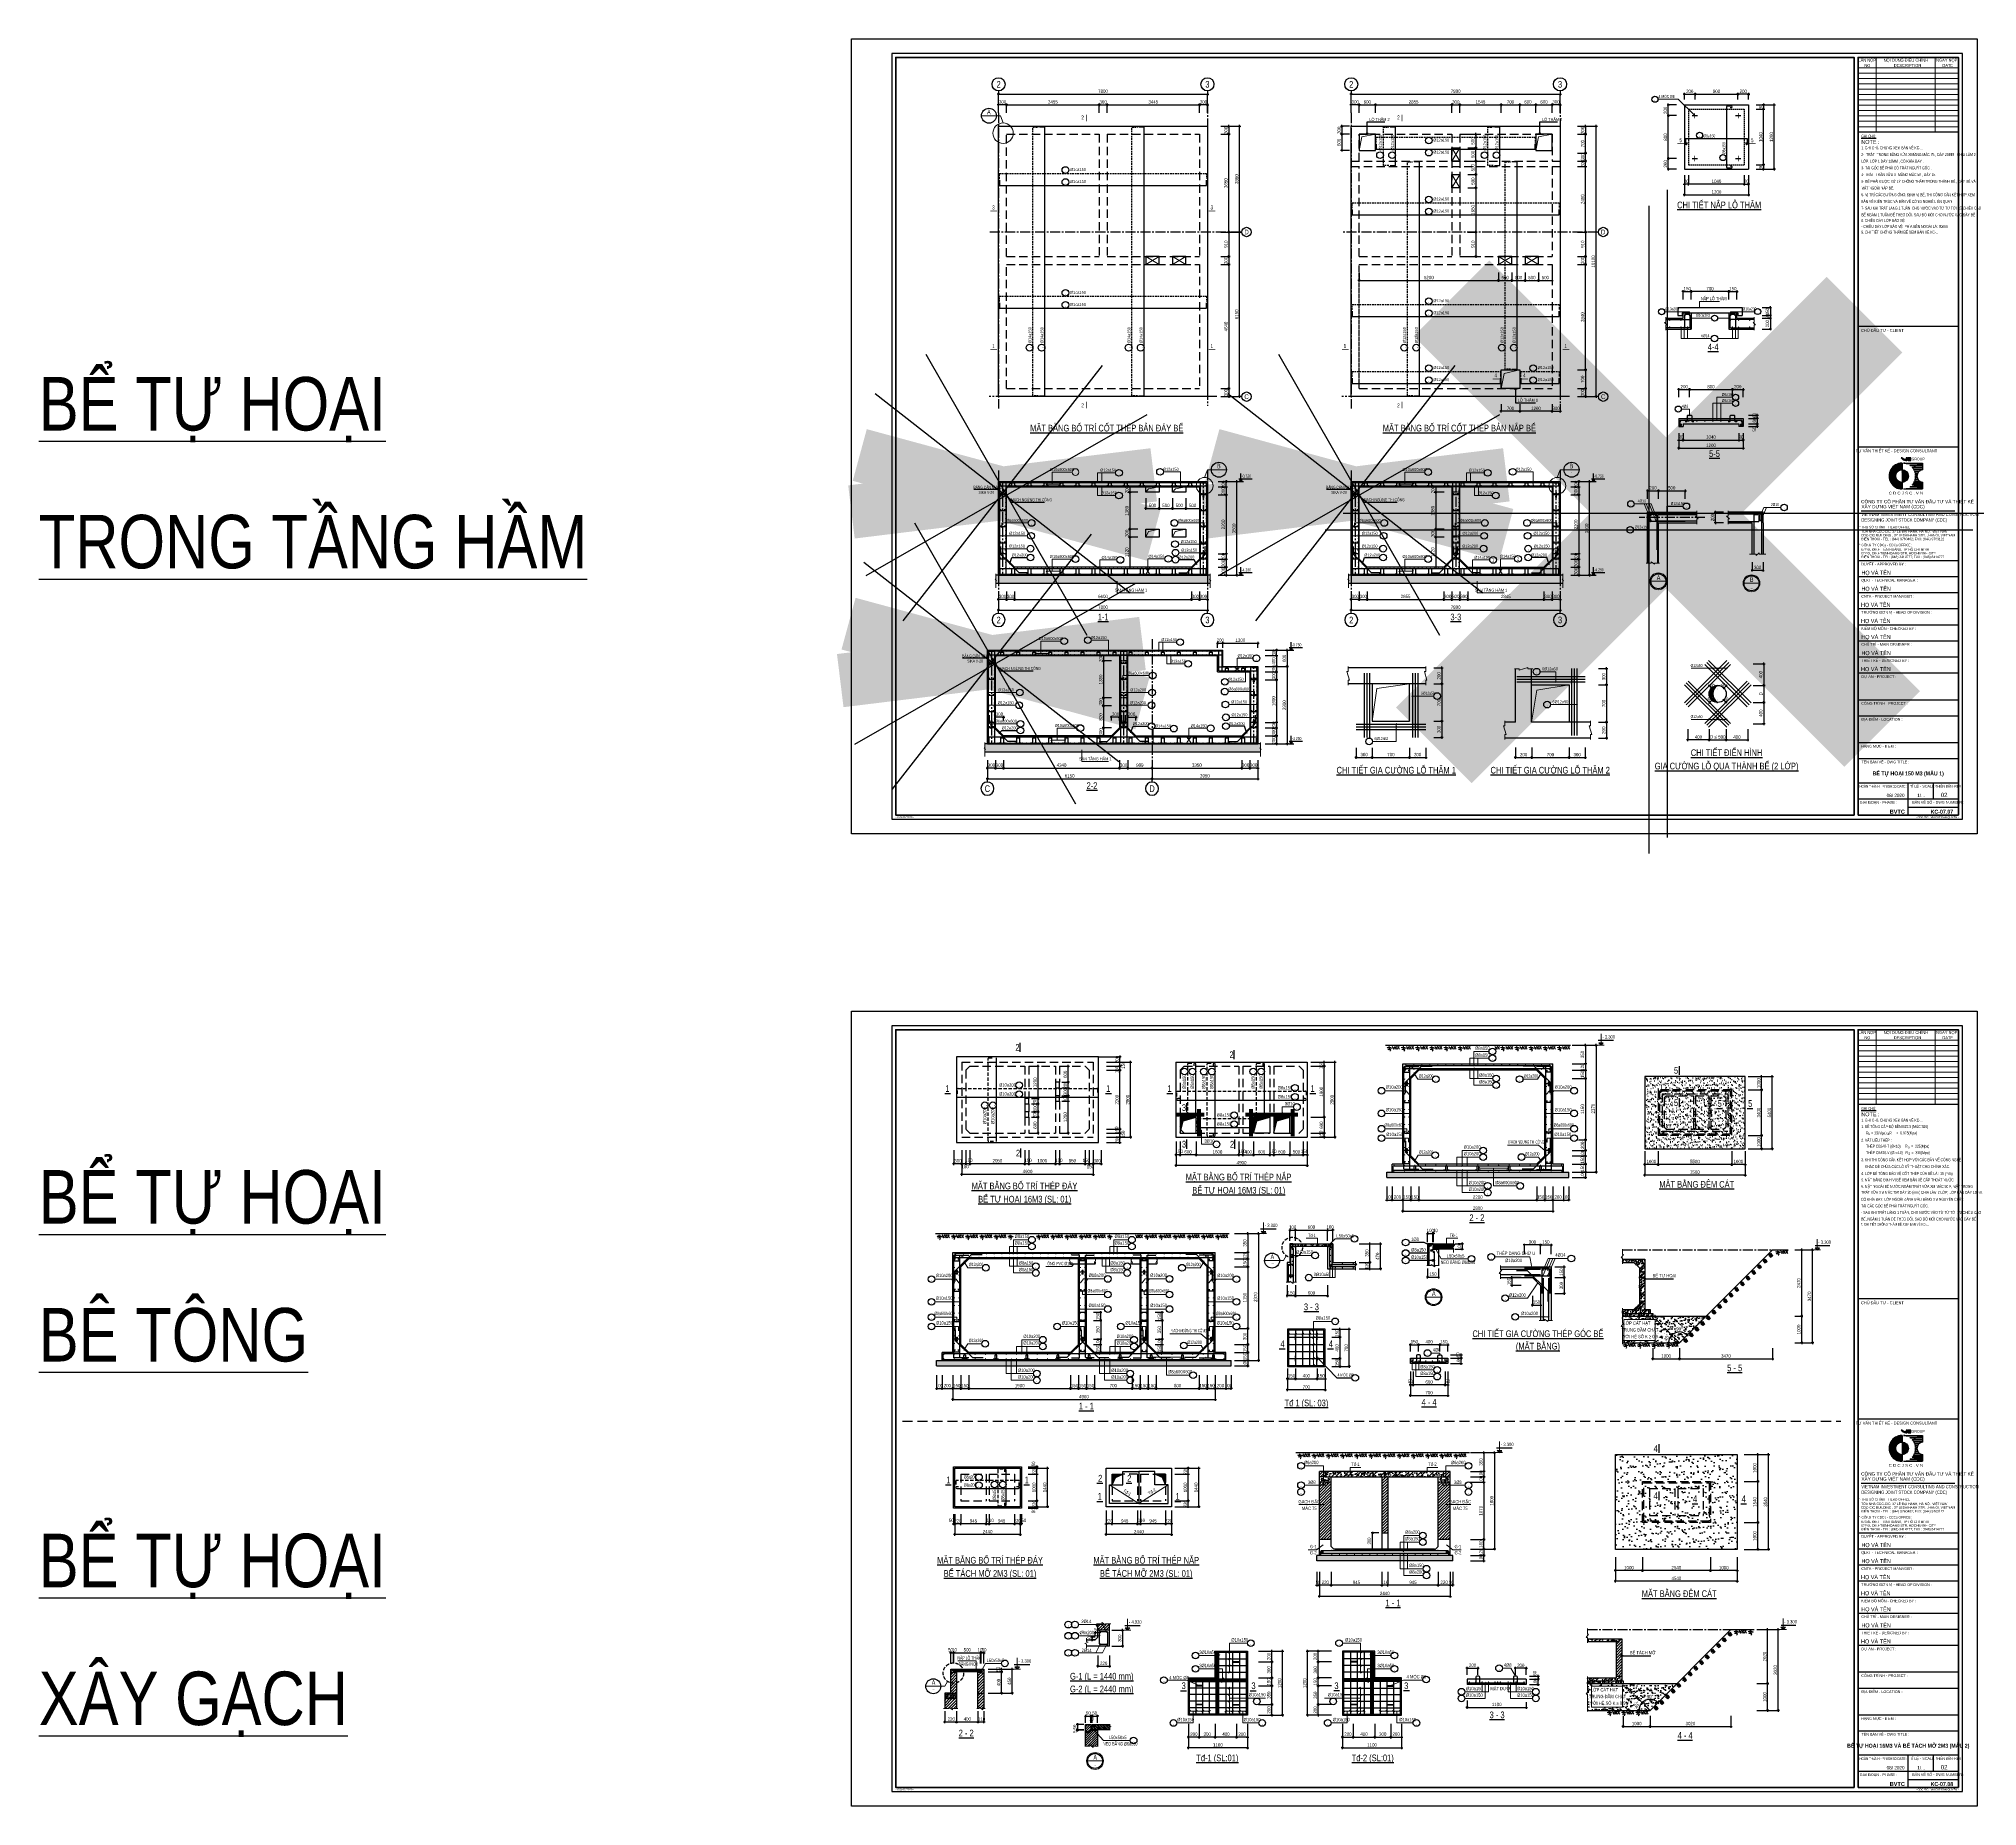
# Model space of a CAD drawing. Extents: x 1229855 to 1302267, y 1135177 to 1201195.
import ezdxf
from ezdxf.enums import TextEntityAlignment as Align

# ---------------------------------------------------------------- set-up
doc = ezdxf.new("R2010")
doc.units = 0
doc.header["$LTSCALE"] = 25
doc.header["$MEASUREMENT"] = 0
doc.header["$PDMODE"] = 98
doc.linetypes.add('CENTER2', pattern=[1.125, 0.75, -0.125, 0.125, -0.125])
doc.linetypes.add('HIDDEN', pattern=[0.375, 0.25, -0.125])
doc.layers.get('0').update_dxf_attribs({"linetype": 'CONTINUOUS'})
doc.layers.get('DEFPOINTS').update_dxf_attribs({"linetype": 'CONTINUOUS'})
for name, color, linetype in [('02.CDC.DIM', 1, 'CONTINUOUS'), ('CDC -TEXT KHUNG', 7, 'CONTINUOUS'), ('CDC-KHUNGTEN', 7, 'CONTINUOUS'), ('CDC.01.AXIS', 160, 'CENTER2'), ('CDC.02.DIM', 1, 'CONTINUOUS'), ('CDC.03.BORDER', 3, 'CONTINUOUS'), ('CDC.04.HIDDEN', 8, 'HIDDEN'), ('CDC.05.STEEL', 4, 'CONTINUOUS'), ('CDC.06.TEXT', 2, 'CONTINUOUS'), ('CDC.10.HATCH', 251, 'CONTINUOUS'), ('CDC.11.NOTE', 8, 'CONTINUOUS'), ('CDC.14.STEELNUM', 3, 'CONTINUOUS'), ('DIM', 1, 'CONTINUOUS'), ('HATCH', 8, 'CONTINUOUS')]:
    doc.layers.add(name, color=color, linetype=linetype)
for name, color, linetype, lineweight in [('CDC_06.TEXT', 2, 'CONTINUOUS', 18), ('CDC_11.NOTE', 8, 'CONTINUOUS', 18), ('KCS_CHI', 1, 'CONTINUOUS', 15)]:
    doc.layers.add(name, color=color, linetype=linetype, lineweight=lineweight)
doc.styles.add('1', font='arial.ttf', dxfattribs={"width": 0.75})
doc.styles.add('arial', font='arial.ttf', dxfattribs={"width": 0.65})
doc.styles.add('Arial_4', font='arial.ttf', dxfattribs={"width": 0.75, "height": 3})
doc.styles.add('Arial_B_3', font='arialbd.ttf', dxfattribs={"width": 0.75, "height": 3})
doc.styles.add('BIGTEXT', font='arial.ttf', dxfattribs={"width": 0.8})
doc.styles.add('KCS_SMTEXT', font='arial.ttf', dxfattribs={"width": 0.7})
doc.styles.add('KT CDC', font='arial.ttf', dxfattribs={"width": 0.85, "height": 200})
doc.styles.add('romans', font='arial.ttf', dxfattribs={"width": 0.65})
doc.linetypes.add('ZIGZAG', pattern='A,0.0001,-0.2,[131,ltypeshp.shx,S=0.2,R=0,X=-0.2,Y=0],-0.4,[131,ltypeshp.shx,S=0.2,R=180,X=0.2,Y=0],-0.2', length=0.8001)
doc.dimstyles.new('DIM 1-25', dxfattribs={"dimtxt": 125, "dimasz": 0.25, "dimexe": 55, "dimexo": 0, "dimgap": 62.5, "dimtad": 1, "dimdec": 0, "dimlfac": 0.5, "dimzin": 13, "dimdsep": 46, "dimtxsty": 'KCS_SMTEXT', "dimblk1": 'D', "dimblk2": 'D', "dimsah": 1, "dimcen": 0, "dimdle": 100, "dimclrd": 1, "dimclre": 1, "dimclrt": 2, "dimadec": 0, "dimazin": 0, "dimtfac": 1, "dimtdec": 0, "dimtix": 1, "dimtmove": 2, "dimatfit": 3, "dimldrblk": 'D', "dimfxl": 1, "dimtolj": 1, "dimtzin": 13, "dimarcsym": 0})
doc.dimstyles.new('dimchuan 1-25', dxfattribs={"dimscale": 25, "dimtxt": 2.2, "dimasz": 1, "dimexe": 1, "dimexo": 4, "dimgap": 1, "dimtad": 1, "dimdec": 0, "dimdsep": 46, "dimtxsty": 'arial', "dimblk": 'OBLIQUE', "dimcen": 1, "dimdle": 1, "dimclrd": 9, "dimclre": 9, "dimclrt": 4, "dimazin": 0, "dimtfac": 1, "dimtdec": 0, "dimtix": 1, "dimtmove": 0, "dimatfit": 3, "dimldrblk": 'OPEN30', "dimfxl": 1, "dimtolj": 1, "dimtzin": 0, "dimarcsym": 0})
doc.dimstyles.new('DX2', dxfattribs={"dimscale": 0.5, "dimtxt": 250, "dimasz": 0.8, "dimexe": 0, "dimexo": 0, "dimgap": 90, "dimtad": 1, "dimdec": 0, "dimzin": 13, "dimdsep": 46, "dimtxsty": '1', "dimblk1": 'CHEO', "dimblk2": 'CHEO', "dimsah": 1, "dimcen": 0, "dimclrd": 256, "dimclre": 256, "dimclrt": 2, "dimadec": 0, "dimazin": 0, "dimtfac": 1, "dimtdec": 0, "dimtix": 1, "dimtmove": 2, "dimatfit": 3, "dimldrblk": 'CHEO', "dimfxl": 1, "dimtolj": 1, "dimtzin": 13, "dimarcsym": 0})
doc.dimstyles.new('DX4', dxfattribs={"dimscale": 0.5, "dimtxt": 250, "dimasz": 0.8, "dimexe": 0, "dimexo": 0, "dimgap": 90, "dimtad": 1, "dimdec": 0, "dimlfac": 0.25, "dimzin": 13, "dimdsep": 46, "dimtxsty": '1', "dimblk1": 'CHEO', "dimblk2": 'CHEO', "dimsah": 1, "dimcen": 0, "dimclrd": 256, "dimclre": 256, "dimclrt": 2, "dimadec": 0, "dimazin": 0, "dimtfac": 1, "dimtdec": 0, "dimtix": 1, "dimtmove": 2, "dimatfit": 3, "dimldrblk": 'CHEO', "dimfxl": 1, "dimtolj": 1, "dimtzin": 13, "dimarcsym": 0})
pattern_1 = [(45, (1351382.73, 1130222.543), (-30.935922, 30.935922), [])]
pattern_2 = [(45, (1345345.956, 1116891.577), (-30.935922, 30.935922), [])]
pattern_3 = [(45, (1161904.546, 1278843.296), (-53.03301, 53.03301), [])]
pattern_4 = [(45, (1179579.52, 1288174.45), (-226.27417, 226.27417), []), (45, (1179729.52, 1288174.45), (-226.27417, 226.27417), []), (50, (1179579.52, 1288174.45), (286.90407, -25.10085), [30, -330]), (355, (1179579.52, 1288174.45), (-55.50053, 300.87685), [24, -264]), (100.4514, (1179603.43, 1288172.36), (231.40375, 275.7758), [25.49608, -280.45684]), (46.1842, (1179579.52, 1288254.45), (426.8964, -66.2076), [45, -495]), (96.6356, (1179615.1, 1288248.93), (373.8651, 389.64715), [38.2441, -420.6852]), (351.1842, (1179579.5, 1288254.45), (373.8648, 389.6474), [36, -396]), (21, (1179619.52, 1288234.45), (238.76282, -161.04756), [30, -330]), (326, (1179619.52, 1288234.45), (97.32613, 290.06), [24, -264]), (71.4514, (1179639.42, 1288221.03), (336.08905, 129.0122), [25.49608, -280.45684]), (37.5, (1179579.52, 1288174.45), (4.86394, 133.15754), [0, -260.8, 0, -268, 0, -265]), (7.5, (1179579.52, 1288174.45), (105.22781, 157.76468), [0, -152.8, 0, -254.8, 0, -101]), (327.5, (1179490.32, 1288174.45), (213.528974, -9.02195), [0, -100, 0, -312, 0, -414]), (317.5, (1179450.32, 1288174.45), (233.27447, 40.042), [0, -130, 0, -207.2, 0, -294])]
pattern_5 = [(37.5, (20832.02, 6851.75), (-6.299336, 192.682377), [0, -152, 0, -170, 0, -162.5]), (7.5, (20832.02, 6851.75), (176.97767, 282.214607), [0, -82, 0, -137, 0, -52.5]), (327.5, (20709.02, 6851.75), (311.414186, 0.565905), [0, -50, 0, -180, 0, -235]), (317.5, (20709.02, 6851.75), (300.61266, 87.767556), [0, -25, 0, -118, 0, -135])]
pattern_6 = [(37.5, (17904.19, 19516.49), (-6.299336, 192.682377), [0, -152, 0, -170, 0, -162.5]), (7.5, (17904.19, 19516.49), (176.97767, 282.214607), [0, -82, 0, -137, 0, -52.5]), (327.5, (17781.19, 19516.49), (311.414186, 0.565905), [0, -50, 0, -180, 0, -235]), (317.5, (17781.19, 19516.49), (300.61266, 87.767556), [0, -25, 0, -118, 0, -135])]

# ---------------------------------------------------------------- blocks, each defined once
blk = doc.blocks.new('CHEO')
at = {"layer": '02.CDC.DIM'}
for points in [[(0, 120.96), (0, -120.96)], [(-120.96, 0), (120.96, 0)]]:
    blk.add_lwpolyline(points, dxfattribs=at)
at = {"layer": '02.CDC.DIM', "color": 2, "const_width": 40}
blk.add_lwpolyline([(80.48, 80.35), (-80.4, -80.52)], dxfattribs=at)
blk = doc.blocks.new('*D8')
at = {"layer": 'CDC.02.DIM', "lineweight": -2, "ltscale": 3, "transparency": 16777216}
for p, q in [((1269742, 1162666), (1270242, 1162666)), ((1270242, 1160467), (1270242, 1162666)), ((1269742, 1160466), (1270242, 1160466))]:
    blk.add_line(p, q, dxfattribs=at)
at = {"layer": 'DEFPOINTS', "color": 0, "ltscale": 3, "transparency": 16777216}
for p in [(1269742, 1162666), (1270242, 1162666), (1269742, 1160466)]:
    blk.add_point(p, dxfattribs=at)
at = {"layer": 'CDC.02.DIM', "lineweight": -2, "ltscale": 3, "transparency": 16777216, "xscale": 0.4, "yscale": 0.4, "zscale": 0.4}
for p, rotation in [((1270242, 1162666), 90), ((1270242, 1160466), 270)]:
    blk.add_blockref('CHEO', p, dxfattribs=dict(at, rotation=rotation))
at = {"layer": 'CDC.02.DIM', "color": 2, "ltscale": 3, "transparency": 16777216, "insert": (1270133, 1161566), "char_height": 125, "attachment_point": 5, "rotation": 90, "style": '1'}
blk.add_mtext('\\A1;2200', dxfattribs=at)
blk = doc.blocks.new('*D9')
at = {"layer": 'CDC.02.DIM', "lineweight": -2, "ltscale": 3, "transparency": 16777216}
for p, q in [((1269742, 1162966), (1270642, 1162966)), ((1270642, 1160167), (1270642, 1162966)), ((1269742, 1160166), (1270642, 1160166))]:
    blk.add_line(p, q, dxfattribs=at)
at = {"layer": 'DEFPOINTS', "color": 0, "ltscale": 3, "transparency": 16777216}
for p in [(1269742, 1162966), (1270642, 1162966), (1269742, 1160166)]:
    blk.add_point(p, dxfattribs=at)
at = {"layer": 'CDC.02.DIM', "lineweight": -2, "ltscale": 3, "transparency": 16777216, "xscale": 0.4, "yscale": 0.4, "zscale": 0.4}
for p, rotation in [((1270642, 1162966), 90), ((1270642, 1160166), 270)]:
    blk.add_blockref('CHEO', p, dxfattribs=dict(at, rotation=rotation))
at = {"layer": 'CDC.02.DIM', "color": 2, "ltscale": 3, "transparency": 16777216, "insert": (1270533, 1161566), "char_height": 125, "attachment_point": 5, "rotation": 90, "style": '1'}
blk.add_mtext('\\A1;2800', dxfattribs=at)
blk = doc.blocks.new('*D10')
at = {"layer": 'CDC.02.DIM', "lineweight": -2, "ltscale": 3, "transparency": 16777216}
for p, q in [((1269742, 1162966), (1270242, 1162966)), ((1270242, 1162817), (1270242, 1162966)), ((1269742, 1162816), (1270242, 1162816))]:
    blk.add_line(p, q, dxfattribs=at)
at = {"layer": 'DEFPOINTS', "color": 0, "ltscale": 3, "transparency": 16777216}
for p in [(1269742, 1162966), (1270242, 1162966), (1269742, 1162816)]:
    blk.add_point(p, dxfattribs=at)
at = {"layer": 'CDC.02.DIM', "lineweight": -2, "ltscale": 3, "transparency": 16777216, "xscale": 0.4, "yscale": 0.4, "zscale": 0.4}
for p, rotation in [((1270242, 1162966), 90), ((1270242, 1162816), 270)]:
    blk.add_blockref('CHEO', p, dxfattribs=dict(at, rotation=rotation))
at = {"layer": 'CDC.02.DIM', "color": 2, "ltscale": 3, "transparency": 16777216, "insert": (1270364, 1162858), "char_height": 125, "attachment_point": 5, "rotation": 90, "style": '1'}
blk.add_mtext('\\A1;150', dxfattribs=at)
blk = doc.blocks.new('*D11')
at = {"layer": 'CDC.02.DIM', "lineweight": -2, "ltscale": 3, "transparency": 16777216}
for p, q in [((1267991, 1159676), (1267991, 1159176)), ((1268941, 1159676), (1268941, 1159176)), ((1268940, 1159176), (1267991, 1159176))]:
    blk.add_line(p, q, dxfattribs=at)
at = {"layer": 'DEFPOINTS', "color": 0, "ltscale": 3, "transparency": 16777216}
for p in [(1267991, 1159676), (1268941, 1159676), (1267991, 1159176)]:
    blk.add_point(p, dxfattribs=at)
at = {"layer": 'CDC.02.DIM', "lineweight": -2, "ltscale": 3, "transparency": 16777216, "xscale": 0.4, "yscale": 0.4, "zscale": 0.4, "rotation": 180}
blk.add_blockref('CHEO', (1267991, 1159176), dxfattribs=at)
at = {"layer": 'CDC.02.DIM', "lineweight": -2, "ltscale": 3, "transparency": 16777216, "xscale": 0.4, "yscale": 0.4, "zscale": 0.4}
blk.add_blockref('CHEO', (1268941, 1159176), dxfattribs=at)
at = {"layer": 'CDC.02.DIM', "color": 2, "ltscale": 3, "transparency": 16777216, "insert": (1268466, 1159285), "char_height": 125, "attachment_point": 5, "style": '1'}
blk.add_mtext('\\A1;950', dxfattribs=at)
blk = doc.blocks.new('*D12')
at = {"layer": 'CDC.02.DIM', "lineweight": -2, "ltscale": 3, "transparency": 16777216}
for p, q in [((1264341, 1159676), (1264341, 1159176)), ((1264491, 1159676), (1264491, 1159176)), ((1264490, 1159176), (1264341, 1159176))]:
    blk.add_line(p, q, dxfattribs=at)
at = {"layer": 'DEFPOINTS', "color": 0, "ltscale": 3, "transparency": 16777216}
for p in [(1264341, 1159676), (1264491, 1159676), (1264341, 1159176)]:
    blk.add_point(p, dxfattribs=at)
at = {"layer": 'CDC.02.DIM', "lineweight": -2, "ltscale": 3, "transparency": 16777216, "xscale": 0.4, "yscale": 0.4, "zscale": 0.4, "rotation": 180}
blk.add_blockref('CHEO', (1264341, 1159176), dxfattribs=at)
at = {"layer": 'CDC.02.DIM', "lineweight": -2, "ltscale": 3, "transparency": 16777216, "xscale": 0.4, "yscale": 0.4, "zscale": 0.4}
blk.add_blockref('CHEO', (1264491, 1159176), dxfattribs=at)
at = {"layer": 'CDC.02.DIM', "color": 2, "ltscale": 3, "transparency": 16777216, "insert": (1264462, 1159069), "char_height": 125, "attachment_point": 5, "style": '1'}
blk.add_mtext('\\A1;150', dxfattribs=at)
blk = doc.blocks.new('*D13')
at = {"layer": 'CDC.02.DIM', "lineweight": -2, "ltscale": 3, "transparency": 16777216}
for p, q in [((1269091, 1159676), (1269091, 1159176)), ((1269241, 1159676), (1269241, 1159176)), ((1269240, 1159176), (1269091, 1159176))]:
    blk.add_line(p, q, dxfattribs=at)
at = {"layer": 'DEFPOINTS', "color": 0, "ltscale": 3, "transparency": 16777216}
for p in [(1269091, 1159676), (1269241, 1159676), (1269091, 1159176)]:
    blk.add_point(p, dxfattribs=at)
at = {"layer": 'CDC.02.DIM', "lineweight": -2, "ltscale": 3, "transparency": 16777216, "xscale": 0.4, "yscale": 0.4, "zscale": 0.4, "rotation": 180}
blk.add_blockref('CHEO', (1269091, 1159176), dxfattribs=at)
at = {"layer": 'CDC.02.DIM', "lineweight": -2, "ltscale": 3, "transparency": 16777216, "xscale": 0.4, "yscale": 0.4, "zscale": 0.4}
blk.add_blockref('CHEO', (1269241, 1159176), dxfattribs=at)
at = {"layer": 'CDC.02.DIM', "color": 2, "ltscale": 3, "transparency": 16777216, "insert": (1269138, 1159064), "char_height": 125, "attachment_point": 5, "style": '1'}
blk.add_mtext('\\A1;150', dxfattribs=at)
blk = doc.blocks.new('*D14')
at = {"layer": 'CDC.02.DIM', "lineweight": -2, "ltscale": 3, "transparency": 16777216}
for p, q in [((1264341, 1159676), (1264341, 1158776)), ((1269241, 1159676), (1269241, 1158776)), ((1269240, 1158776), (1264341, 1158776))]:
    blk.add_line(p, q, dxfattribs=at)
at = {"layer": 'DEFPOINTS', "color": 0, "ltscale": 3, "transparency": 16777216}
for p in [(1264341, 1159676), (1269241, 1159676), (1264341, 1158776)]:
    blk.add_point(p, dxfattribs=at)
at = {"layer": 'CDC.02.DIM', "lineweight": -2, "ltscale": 3, "transparency": 16777216, "xscale": 0.4, "yscale": 0.4, "zscale": 0.4, "rotation": 180}
blk.add_blockref('CHEO', (1264341, 1158776), dxfattribs=at)
at = {"layer": 'CDC.02.DIM', "lineweight": -2, "ltscale": 3, "transparency": 16777216, "xscale": 0.4, "yscale": 0.4, "zscale": 0.4}
blk.add_blockref('CHEO', (1269241, 1158776), dxfattribs=at)
at = {"layer": 'CDC.02.DIM', "color": 2, "ltscale": 3, "transparency": 16777216, "insert": (1266791, 1158885), "char_height": 125, "attachment_point": 5, "style": '1'}
blk.add_mtext('\\A1;4900', dxfattribs=at)
blk = doc.blocks.new('*D15')
at = {"layer": 'CDC.02.DIM', "lineweight": -2, "ltscale": 3, "transparency": 16777216}
for p, q in [((1269742, 1160316), (1270242, 1160316)), ((1269742, 1160166), (1270242, 1160166)), ((1270242, 1160167), (1270242, 1160316))]:
    blk.add_line(p, q, dxfattribs=at)
at = {"layer": 'DEFPOINTS', "color": 0, "ltscale": 3, "transparency": 16777216}
for p in [(1269742, 1160316), (1269742, 1160166), (1270242, 1160316)]:
    blk.add_point(p, dxfattribs=at)
at = {"layer": 'CDC.02.DIM', "lineweight": -2, "ltscale": 3, "transparency": 16777216, "xscale": 0.4, "yscale": 0.4, "zscale": 0.4}
for p, rotation in [((1270242, 1160316), 90), ((1270242, 1160166), 270)]:
    blk.add_blockref('CHEO', p, dxfattribs=dict(at, rotation=rotation))
at = {"layer": 'CDC.02.DIM', "color": 2, "ltscale": 3, "transparency": 16777216, "insert": (1270365, 1160276), "char_height": 125, "attachment_point": 5, "rotation": 90, "style": '1'}
blk.add_mtext('\\A1;150', dxfattribs=at)
blk = doc.blocks.new('*D16')
at = {"layer": 'CDC.02.DIM', "lineweight": -2, "ltscale": 3, "transparency": 16777216}
for p, q in [((1267841, 1159676), (1267841, 1159176)), ((1267991, 1159676), (1267991, 1159176)), ((1267990, 1159176), (1267841, 1159176))]:
    blk.add_line(p, q, dxfattribs=at)
at = {"layer": 'DEFPOINTS', "color": 0, "ltscale": 3, "transparency": 16777216}
for p in [(1267841, 1159676), (1267991, 1159676), (1267841, 1159176)]:
    blk.add_point(p, dxfattribs=at)
at = {"layer": 'CDC.02.DIM', "lineweight": -2, "ltscale": 3, "transparency": 16777216, "xscale": 0.4, "yscale": 0.4, "zscale": 0.4, "rotation": 180}
blk.add_blockref('CHEO', (1267841, 1159176), dxfattribs=at)
at = {"layer": 'CDC.02.DIM', "lineweight": -2, "ltscale": 3, "transparency": 16777216, "xscale": 0.4, "yscale": 0.4, "zscale": 0.4}
blk.add_blockref('CHEO', (1267991, 1159176), dxfattribs=at)
at = {"layer": 'CDC.02.DIM', "color": 2, "ltscale": 3, "transparency": 16777216, "insert": (1267961, 1159302), "char_height": 125, "attachment_point": 5, "style": '1'}
blk.add_mtext('\\A1;150', dxfattribs=at)
blk = doc.blocks.new('*D17')
at = {"layer": 'CDC.02.DIM', "lineweight": -2, "ltscale": 3, "transparency": 16777216}
for p, q in [((1266841, 1159676), (1266841, 1159176)), ((1267841, 1159676), (1267841, 1159176)), ((1267840, 1159176), (1266841, 1159176))]:
    blk.add_line(p, q, dxfattribs=at)
at = {"layer": 'DEFPOINTS', "color": 0, "ltscale": 3, "transparency": 16777216}
for p in [(1266841, 1159676), (1267841, 1159676), (1266841, 1159176)]:
    blk.add_point(p, dxfattribs=at)
at = {"layer": 'CDC.02.DIM', "lineweight": -2, "ltscale": 3, "transparency": 16777216, "xscale": 0.4, "yscale": 0.4, "zscale": 0.4, "rotation": 180}
blk.add_blockref('CHEO', (1266841, 1159176), dxfattribs=at)
at = {"layer": 'CDC.02.DIM', "lineweight": -2, "ltscale": 3, "transparency": 16777216, "xscale": 0.4, "yscale": 0.4, "zscale": 0.4}
blk.add_blockref('CHEO', (1267841, 1159176), dxfattribs=at)
at = {"layer": 'CDC.02.DIM', "color": 2, "ltscale": 3, "transparency": 16777216, "insert": (1267341, 1159285), "char_height": 125, "attachment_point": 5, "style": '1'}
blk.add_mtext('\\A1;1000', dxfattribs=at)
blk = doc.blocks.new('*D18')
at = {"layer": 'CDC.02.DIM', "lineweight": -2, "ltscale": 3, "transparency": 16777216}
for p, q in [((1266691, 1159676), (1266691, 1159176)), ((1266841, 1159676), (1266841, 1159176)), ((1266840, 1159176), (1266691, 1159176))]:
    blk.add_line(p, q, dxfattribs=at)
at = {"layer": 'DEFPOINTS', "color": 0, "ltscale": 3, "transparency": 16777216}
for p in [(1266691, 1159676), (1266841, 1159676), (1266691, 1159176)]:
    blk.add_point(p, dxfattribs=at)
at = {"layer": 'CDC.02.DIM', "lineweight": -2, "ltscale": 3, "transparency": 16777216, "xscale": 0.4, "yscale": 0.4, "zscale": 0.4, "rotation": 180}
blk.add_blockref('CHEO', (1266691, 1159176), dxfattribs=at)
at = {"layer": 'CDC.02.DIM', "lineweight": -2, "ltscale": 3, "transparency": 16777216, "xscale": 0.4, "yscale": 0.4, "zscale": 0.4}
blk.add_blockref('CHEO', (1266841, 1159176), dxfattribs=at)
at = {"layer": 'CDC.02.DIM', "color": 2, "ltscale": 3, "transparency": 16777216, "insert": (1266810, 1159302), "char_height": 125, "attachment_point": 5, "style": '1'}
blk.add_mtext('\\A1;150', dxfattribs=at)
blk = doc.blocks.new('*D19')
at = {"layer": 'CDC.02.DIM', "lineweight": -2, "ltscale": 3, "transparency": 16777216}
for p, q in [((1264641, 1159676), (1264641, 1159176)), ((1266691, 1159676), (1266691, 1159176)), ((1266690, 1159176), (1264641, 1159176))]:
    blk.add_line(p, q, dxfattribs=at)
at = {"layer": 'DEFPOINTS', "color": 0, "ltscale": 3, "transparency": 16777216}
for p in [(1264641, 1159676), (1266691, 1159676), (1264641, 1159176)]:
    blk.add_point(p, dxfattribs=at)
at = {"layer": 'CDC.02.DIM', "lineweight": -2, "ltscale": 3, "transparency": 16777216, "xscale": 0.4, "yscale": 0.4, "zscale": 0.4, "rotation": 180}
blk.add_blockref('CHEO', (1264641, 1159176), dxfattribs=at)
at = {"layer": 'CDC.02.DIM', "lineweight": -2, "ltscale": 3, "transparency": 16777216, "xscale": 0.4, "yscale": 0.4, "zscale": 0.4}
blk.add_blockref('CHEO', (1266691, 1159176), dxfattribs=at)
at = {"layer": 'CDC.02.DIM', "color": 2, "ltscale": 3, "transparency": 16777216, "insert": (1265666, 1159285), "char_height": 125, "attachment_point": 5, "style": '1'}
blk.add_mtext('\\A1;2050', dxfattribs=at)
blk = doc.blocks.new('*D20')
at = {"layer": 'CDC.02.DIM', "lineweight": -2, "ltscale": 3, "transparency": 16777216}
for p, q in [((1271597, 1151280), (1271597, 1150780)), ((1271597, 1150780), (1273196, 1150780)), ((1273197, 1151280), (1273197, 1150780))]:
    blk.add_line(p, q, dxfattribs=at)
at = {"layer": 'DEFPOINTS', "color": 0, "ltscale": 3, "transparency": 16777216}
for p in [(1271597, 1151280), (1273197, 1151280), (1273197, 1150780)]:
    blk.add_point(p, dxfattribs=at)
at = {"layer": 'CDC.02.DIM', "lineweight": -2, "ltscale": 3, "transparency": 16777216, "xscale": 0.4, "yscale": 0.4, "zscale": 0.4, "rotation": 180}
blk.add_blockref('CHEO', (1271597, 1150780), dxfattribs=at)
at = {"layer": 'CDC.02.DIM', "lineweight": -2, "ltscale": 3, "transparency": 16777216, "xscale": 0.4, "yscale": 0.4, "zscale": 0.4}
blk.add_blockref('CHEO', (1273197, 1150780), dxfattribs=at)
at = {"layer": 'CDC.02.DIM', "color": 2, "ltscale": 3, "transparency": 16777216, "insert": (1272397, 1150889), "char_height": 125, "attachment_point": 5, "style": '1'}
blk.add_mtext('\\A1;800', dxfattribs=at)
blk = doc.blocks.new('*D21')
at = {"layer": 'CDC.02.DIM', "lineweight": -2, "ltscale": 3, "transparency": 16777216}
for p, q in [((1263996, 1151280), (1263996, 1150365)), ((1273797, 1151280), (1273797, 1150365)), ((1263997, 1150365), (1273797, 1150365))]:
    blk.add_line(p, q, dxfattribs=at)
at = {"layer": 'DEFPOINTS', "color": 0, "ltscale": 3, "transparency": 16777216}
for p in [(1263996, 1151280), (1273797, 1151280), (1273797, 1150365)]:
    blk.add_point(p, dxfattribs=at)
at = {"layer": 'CDC.02.DIM', "lineweight": -2, "ltscale": 3, "transparency": 16777216, "xscale": 0.4, "yscale": 0.4, "zscale": 0.4, "rotation": 180}
blk.add_blockref('CHEO', (1263996, 1150365), dxfattribs=at)
at = {"layer": 'CDC.02.DIM', "lineweight": -2, "ltscale": 3, "transparency": 16777216, "xscale": 0.4, "yscale": 0.4, "zscale": 0.4}
blk.add_blockref('CHEO', (1273797, 1150365), dxfattribs=at)
at = {"layer": 'CDC.02.DIM', "color": 2, "ltscale": 3, "transparency": 16777216, "insert": (1268897, 1150474), "char_height": 125, "attachment_point": 5, "style": '1'}
blk.add_mtext('\\A1;4900', dxfattribs=at)
blk = doc.blocks.new('*D22')
at = {"layer": 'CDC.02.DIM', "lineweight": -2, "ltscale": 3, "transparency": 16777216}
for p, q in [((1273497, 1151280), (1273497, 1150780)), ((1273497, 1150780), (1273797, 1150780)), ((1273797, 1151280), (1273797, 1150780))]:
    blk.add_line(p, q, dxfattribs=at)
at = {"layer": 'DEFPOINTS', "color": 0, "ltscale": 3, "transparency": 16777216}
for p in [(1273497, 1151280), (1273797, 1151280), (1273797, 1150780)]:
    blk.add_point(p, dxfattribs=at)
at = {"layer": 'CDC.02.DIM', "lineweight": -2, "ltscale": 3, "transparency": 16777216, "xscale": 0.4, "yscale": 0.4, "zscale": 0.4, "rotation": 180}
blk.add_blockref('CHEO', (1273497, 1150780), dxfattribs=at)
at = {"layer": 'CDC.02.DIM', "lineweight": -2, "ltscale": 3, "transparency": 16777216, "xscale": 0.4, "yscale": 0.4, "zscale": 0.4}
blk.add_blockref('CHEO', (1273797, 1150780), dxfattribs=at)
at = {"layer": 'CDC.02.DIM', "color": 2, "ltscale": 3, "transparency": 16777216, "insert": (1273647, 1150889), "char_height": 125, "attachment_point": 5, "style": '1'}
blk.add_mtext('\\A1;150', dxfattribs=at)
blk = doc.blocks.new('*D23')
at = {"layer": 'CDC.02.DIM', "lineweight": -2, "ltscale": 3, "transparency": 16777216}
for p, q in [((1274517, 1152425), (1275017, 1152425)), ((1274517, 1152125), (1275017, 1152125)), ((1275017, 1152125), (1275017, 1152424))]:
    blk.add_line(p, q, dxfattribs=at)
at = {"layer": 'DEFPOINTS', "color": 0, "ltscale": 3, "transparency": 16777216}
for p in [(1274517, 1152425), (1274517, 1152125), (1275017, 1152425)]:
    blk.add_point(p, dxfattribs=at)
at = {"layer": 'CDC.02.DIM', "lineweight": -2, "ltscale": 3, "transparency": 16777216, "xscale": 0.4, "yscale": 0.4, "zscale": 0.4}
for p, rotation in [((1275017, 1152425), 90), ((1275017, 1152125), 270)]:
    blk.add_blockref('CHEO', p, dxfattribs=dict(at, rotation=rotation))
at = {"layer": 'CDC.02.DIM', "color": 2, "ltscale": 3, "transparency": 16777216, "insert": (1274908, 1152275), "char_height": 125, "attachment_point": 5, "rotation": 90, "style": '1'}
blk.add_mtext('\\A1;150', dxfattribs=at)
blk = doc.blocks.new('*D24')
at = {"layer": 'CDC.02.DIM', "lineweight": -2, "ltscale": 3, "transparency": 16777216}
for p, q in [((1274517, 1156565), (1275417, 1156565)), ((1275417, 1156564), (1275417, 1151825)), ((1274517, 1151825), (1275417, 1151825))]:
    blk.add_line(p, q, dxfattribs=at)
at = {"layer": 'DEFPOINTS', "color": 0, "ltscale": 3, "transparency": 16777216}
for p in [(1274517, 1156565), (1274517, 1151825), (1275417, 1151825)]:
    blk.add_point(p, dxfattribs=at)
at = {"layer": 'CDC.02.DIM', "lineweight": -2, "ltscale": 3, "transparency": 16777216, "xscale": 0.4, "yscale": 0.4, "zscale": 0.4}
for p, rotation in [((1275417, 1156565), 90), ((1275417, 1151825), 270)]:
    blk.add_blockref('CHEO', p, dxfattribs=dict(at, rotation=rotation))
at = {"layer": 'CDC.02.DIM', "color": 2, "ltscale": 3, "transparency": 16777216, "insert": (1275308, 1154195), "char_height": 125, "attachment_point": 5, "rotation": 90, "style": '1'}
blk.add_mtext('\\A1;2370', dxfattribs=at)
blk = doc.blocks.new('*D25')
at = {"layer": 'CDC.02.DIM', "lineweight": -2, "ltscale": 3, "transparency": 16777216}
for p, q in [((1263996, 1151280), (1263996, 1150780)), ((1263997, 1150780), (1264296, 1150780)), ((1264297, 1151280), (1264297, 1150780))]:
    blk.add_line(p, q, dxfattribs=at)
at = {"layer": 'DEFPOINTS', "color": 0, "ltscale": 3, "transparency": 16777216}
for p in [(1263996, 1151280), (1264297, 1151280), (1264297, 1150780)]:
    blk.add_point(p, dxfattribs=at)
at = {"layer": 'CDC.02.DIM', "lineweight": -2, "ltscale": 3, "transparency": 16777216, "xscale": 0.4, "yscale": 0.4, "zscale": 0.4, "rotation": 180}
blk.add_blockref('CHEO', (1263996, 1150780), dxfattribs=at)
at = {"layer": 'CDC.02.DIM', "lineweight": -2, "ltscale": 3, "transparency": 16777216, "xscale": 0.4, "yscale": 0.4, "zscale": 0.4}
blk.add_blockref('CHEO', (1264297, 1150780), dxfattribs=at)
at = {"layer": 'CDC.02.DIM', "color": 2, "ltscale": 3, "transparency": 16777216, "insert": (1264147, 1150889), "char_height": 125, "attachment_point": 5, "style": '1'}
blk.add_mtext('\\A1;150', dxfattribs=at)
blk = doc.blocks.new('*D26')
at = {"layer": 'CDC.02.DIM', "lineweight": -2, "ltscale": 3, "transparency": 16777216}
for p, q in [((1274517, 1152125), (1275017, 1152125)), ((1275017, 1152124), (1275017, 1151825)), ((1274517, 1151825), (1275017, 1151825))]:
    blk.add_line(p, q, dxfattribs=at)
at = {"layer": 'DEFPOINTS', "color": 0, "ltscale": 3, "transparency": 16777216}
for p in [(1274517, 1152125), (1274517, 1151825), (1275017, 1151825)]:
    blk.add_point(p, dxfattribs=at)
at = {"layer": 'CDC.02.DIM', "lineweight": -2, "ltscale": 3, "transparency": 16777216, "xscale": 0.4, "yscale": 0.4, "zscale": 0.4}
for p, rotation in [((1275017, 1152125), 90), ((1275017, 1151825), 270)]:
    blk.add_blockref('CHEO', p, dxfattribs=dict(at, rotation=rotation))
at = {"layer": 'CDC.02.DIM', "color": 2, "ltscale": 3, "transparency": 16777216, "insert": (1274908, 1151975), "char_height": 125, "attachment_point": 5, "rotation": 90, "style": '1'}
blk.add_mtext('\\A1;150', dxfattribs=at)
blk = doc.blocks.new('*D27')
at = {"layer": 'CDC.02.DIM', "lineweight": -2, "ltscale": 3, "transparency": 16777216}
for p, q in [((1274517, 1155865), (1275017, 1155865)), ((1275017, 1155865), (1275017, 1155866)), ((1275017, 1155865), (1275017, 1155625)), ((1274517, 1155625), (1275017, 1155625)), ((1275017, 1155624), (1275017, 1155624))]:
    blk.add_line(p, q, dxfattribs=at)
at = {"layer": 'DEFPOINTS', "color": 0, "ltscale": 3, "transparency": 16777216}
for p in [(1274517, 1155865), (1274517, 1155625), (1275017, 1155625)]:
    blk.add_point(p, dxfattribs=at)
at = {"layer": 'CDC.02.DIM', "lineweight": -2, "ltscale": 3, "transparency": 16777216, "xscale": 0.4, "yscale": 0.4, "zscale": 0.4}
for p, rotation in [((1275017, 1155865), 270), ((1275017, 1155625), 90)]:
    blk.add_blockref('CHEO', p, dxfattribs=dict(at, rotation=rotation))
at = {"layer": 'CDC.02.DIM', "color": 2, "ltscale": 3, "transparency": 16777216, "insert": (1274908, 1155745), "char_height": 125, "attachment_point": 5, "rotation": 90, "style": '1'}
blk.add_mtext('\\A1;120', dxfattribs=at)
blk = doc.blocks.new('*D28')
at = {"layer": 'CDC.02.DIM', "lineweight": -2, "ltscale": 3, "transparency": 16777216}
for p, q in [((1274716, 1155325), (1275017, 1155325)), ((1275017, 1155324), (1275017, 1153025)), ((1274716, 1153025), (1275017, 1153025))]:
    blk.add_line(p, q, dxfattribs=at)
at = {"layer": 'DEFPOINTS', "color": 0, "ltscale": 3, "transparency": 16777216}
for p in [(1274716, 1155325), (1274716, 1153025), (1275017, 1153025)]:
    blk.add_point(p, dxfattribs=at)
at = {"layer": 'CDC.02.DIM', "lineweight": -2, "ltscale": 3, "transparency": 16777216, "xscale": 0.4, "yscale": 0.4, "zscale": 0.4}
for p, rotation in [((1275017, 1155325), 90), ((1275017, 1153025), 270)]:
    blk.add_blockref('CHEO', p, dxfattribs=dict(at, rotation=rotation))
at = {"layer": 'CDC.02.DIM', "color": 2, "ltscale": 3, "transparency": 16777216, "insert": (1274908, 1154175), "char_height": 125, "attachment_point": 5, "rotation": 90, "style": '1'}
blk.add_mtext('\\A1;1150', dxfattribs=at)
blk = doc.blocks.new('*D29')
at = {"layer": 'CDC.02.DIM', "lineweight": -2, "ltscale": 3, "transparency": 16777216}
for p, q in [((1274517, 1155625), (1275017, 1155625)), ((1274517, 1155325), (1275017, 1155325)), ((1275017, 1155624), (1275017, 1155325))]:
    blk.add_line(p, q, dxfattribs=at)
at = {"layer": 'DEFPOINTS', "color": 0, "ltscale": 3, "transparency": 16777216}
for p in [(1274517, 1155625), (1274517, 1155325), (1275017, 1155325)]:
    blk.add_point(p, dxfattribs=at)
at = {"layer": 'CDC.02.DIM', "lineweight": -2, "ltscale": 3, "transparency": 16777216, "xscale": 0.4, "yscale": 0.4, "zscale": 0.4}
for p, rotation in [((1275017, 1155625), 90), ((1275017, 1155325), 270)]:
    blk.add_blockref('CHEO', p, dxfattribs=dict(at, rotation=rotation))
at = {"layer": 'CDC.02.DIM', "color": 2, "ltscale": 3, "transparency": 16777216, "insert": (1274908, 1155475), "char_height": 125, "attachment_point": 5, "rotation": 90, "style": '1'}
blk.add_mtext('\\A1;150', dxfattribs=at)
blk = doc.blocks.new('*D30')
at = {"layer": 'CDC.02.DIM', "lineweight": -2, "ltscale": 3, "transparency": 16777216}
for p, q in [((1270996, 1151280), (1270996, 1150780)), ((1270997, 1150780), (1271296, 1150780)), ((1271297, 1151280), (1271297, 1150780))]:
    blk.add_line(p, q, dxfattribs=at)
at = {"layer": 'DEFPOINTS', "color": 0, "ltscale": 3, "transparency": 16777216}
for p in [(1270996, 1151280), (1271297, 1151280), (1271297, 1150780)]:
    blk.add_point(p, dxfattribs=at)
at = {"layer": 'CDC.02.DIM', "lineweight": -2, "ltscale": 3, "transparency": 16777216, "xscale": 0.4, "yscale": 0.4, "zscale": 0.4, "rotation": 180}
blk.add_blockref('CHEO', (1270996, 1150780), dxfattribs=at)
at = {"layer": 'CDC.02.DIM', "lineweight": -2, "ltscale": 3, "transparency": 16777216, "xscale": 0.4, "yscale": 0.4, "zscale": 0.4}
blk.add_blockref('CHEO', (1271297, 1150780), dxfattribs=at)
at = {"layer": 'CDC.02.DIM', "color": 2, "ltscale": 3, "transparency": 16777216, "insert": (1271147, 1150889), "char_height": 125, "attachment_point": 5, "style": '1'}
blk.add_mtext('\\A1;150', dxfattribs=at)
blk = doc.blocks.new('*D31')
at = {"layer": 'CDC.02.DIM', "lineweight": -2, "ltscale": 3, "transparency": 16777216}
for p, q in [((1269297, 1151280), (1269297, 1150780)), ((1269297, 1150780), (1270696, 1150780)), ((1270697, 1151280), (1270697, 1150780))]:
    blk.add_line(p, q, dxfattribs=at)
at = {"layer": 'DEFPOINTS', "color": 0, "ltscale": 3, "transparency": 16777216}
for p in [(1269297, 1151280), (1270697, 1151280), (1270697, 1150780)]:
    blk.add_point(p, dxfattribs=at)
at = {"layer": 'CDC.02.DIM', "lineweight": -2, "ltscale": 3, "transparency": 16777216, "xscale": 0.4, "yscale": 0.4, "zscale": 0.4, "rotation": 180}
blk.add_blockref('CHEO', (1269297, 1150780), dxfattribs=at)
at = {"layer": 'CDC.02.DIM', "lineweight": -2, "ltscale": 3, "transparency": 16777216, "xscale": 0.4, "yscale": 0.4, "zscale": 0.4}
blk.add_blockref('CHEO', (1270697, 1150780), dxfattribs=at)
at = {"layer": 'CDC.02.DIM', "color": 2, "ltscale": 3, "transparency": 16777216, "insert": (1269997, 1150889), "char_height": 125, "attachment_point": 5, "style": '1'}
blk.add_mtext('\\A1;700', dxfattribs=at)
blk = doc.blocks.new('*D32')
at = {"layer": 'CDC.02.DIM', "lineweight": -2, "ltscale": 3, "transparency": 16777216}
for p, q in [((1268696, 1151280), (1268696, 1150780)), ((1268697, 1150780), (1268996, 1150780)), ((1268997, 1151280), (1268997, 1150780))]:
    blk.add_line(p, q, dxfattribs=at)
at = {"layer": 'DEFPOINTS', "color": 0, "ltscale": 3, "transparency": 16777216}
for p in [(1268696, 1151280), (1268997, 1151280), (1268997, 1150780)]:
    blk.add_point(p, dxfattribs=at)
at = {"layer": 'CDC.02.DIM', "lineweight": -2, "ltscale": 3, "transparency": 16777216, "xscale": 0.4, "yscale": 0.4, "zscale": 0.4, "rotation": 180}
blk.add_blockref('CHEO', (1268696, 1150780), dxfattribs=at)
at = {"layer": 'CDC.02.DIM', "lineweight": -2, "ltscale": 3, "transparency": 16777216, "xscale": 0.4, "yscale": 0.4, "zscale": 0.4}
blk.add_blockref('CHEO', (1268997, 1150780), dxfattribs=at)
at = {"layer": 'CDC.02.DIM', "color": 2, "ltscale": 3, "transparency": 16777216, "insert": (1268847, 1150889), "char_height": 125, "attachment_point": 5, "style": '1'}
blk.add_mtext('\\A1;150', dxfattribs=at)
blk = doc.blocks.new('*D33')
at = {"layer": 'CDC.02.DIM', "lineweight": -2, "ltscale": 3, "transparency": 16777216}
for p, q in [((1264597, 1151280), (1264597, 1150780)), ((1264597, 1150780), (1268396, 1150780)), ((1268397, 1151280), (1268397, 1150780))]:
    blk.add_line(p, q, dxfattribs=at)
at = {"layer": 'DEFPOINTS', "color": 0, "ltscale": 3, "transparency": 16777216}
for p in [(1264597, 1151280), (1268397, 1151280), (1268397, 1150780)]:
    blk.add_point(p, dxfattribs=at)
at = {"layer": 'CDC.02.DIM', "lineweight": -2, "ltscale": 3, "transparency": 16777216, "xscale": 0.4, "yscale": 0.4, "zscale": 0.4, "rotation": 180}
blk.add_blockref('CHEO', (1264597, 1150780), dxfattribs=at)
at = {"layer": 'CDC.02.DIM', "lineweight": -2, "ltscale": 3, "transparency": 16777216, "xscale": 0.4, "yscale": 0.4, "zscale": 0.4}
blk.add_blockref('CHEO', (1268397, 1150780), dxfattribs=at)
at = {"layer": 'CDC.02.DIM', "color": 2, "ltscale": 3, "transparency": 16777216, "insert": (1266497, 1150889), "char_height": 125, "attachment_point": 5, "style": '1'}
blk.add_mtext('\\A1;1900', dxfattribs=at)
blk = doc.blocks.new('*D34')
at = {"layer": 'CDC.02.DIM', "lineweight": -2, "ltscale": 3, "transparency": 16777216}
for p, q in [((1268076, 1162816), (1268310, 1162816)), ((1268076, 1162216), (1268310, 1162216)), ((1268310, 1162217), (1268310, 1162816))]:
    blk.add_line(p, q, dxfattribs=at)
at = {"layer": 'DEFPOINTS', "color": 0, "ltscale": 3, "transparency": 16777216}
for p in [(1268076, 1162816), (1268076, 1162216), (1268310, 1162816)]:
    blk.add_point(p, dxfattribs=at)
at = {"layer": 'CDC.02.DIM', "lineweight": -2, "ltscale": 3, "transparency": 16777216, "xscale": 0.4, "yscale": 0.4, "zscale": 0.4}
for p, rotation in [((1268310, 1162816), 90), ((1268310, 1162216), 270)]:
    blk.add_blockref('CHEO', p, dxfattribs=dict(at, rotation=rotation))
at = {"layer": 'CDC.02.DIM', "color": 2, "ltscale": 3, "transparency": 16777216, "insert": (1268201, 1162516), "char_height": 125, "attachment_point": 5, "rotation": 90, "style": '1'}
blk.add_mtext('\\A1;600', dxfattribs=at)
blk = doc.blocks.new('*D35')
at = {"layer": 'CDC.02.DIM', "lineweight": -2, "ltscale": 3, "transparency": 16777216}
for p, q in [((1268076, 1162216), (1268310, 1162216)), ((1268310, 1162217), (1268310, 1162217)), ((1268310, 1162016), (1268310, 1162216)), ((1268076, 1162016), (1268310, 1162016)), ((1268310, 1162016), (1268310, 1162016))]:
    blk.add_line(p, q, dxfattribs=at)
at = {"layer": 'DEFPOINTS', "color": 0, "ltscale": 3, "transparency": 16777216}
for p in [(1268076, 1162216), (1268310, 1162216), (1268076, 1162016)]:
    blk.add_point(p, dxfattribs=at)
at = {"layer": 'CDC.02.DIM', "lineweight": -2, "ltscale": 3, "transparency": 16777216, "xscale": 0.4, "yscale": 0.4, "zscale": 0.4}
for p, rotation in [((1268310, 1162216), 270), ((1268310, 1162016), 90)]:
    blk.add_blockref('CHEO', p, dxfattribs=dict(at, rotation=rotation))
at = {"layer": 'CDC.02.DIM', "color": 2, "ltscale": 3, "transparency": 16777216, "insert": (1268201, 1162116), "char_height": 125, "attachment_point": 5, "rotation": 90, "style": '1'}
blk.add_mtext('\\A1;200', dxfattribs=at)
blk = doc.blocks.new('*D36')
at = {"layer": 'CDC.02.DIM', "lineweight": -2, "ltscale": 3, "transparency": 16777216}
for p, q in [((1268076, 1162016), (1268310, 1162016)), ((1268076, 1161716), (1268310, 1161716)), ((1268310, 1161717), (1268310, 1162016))]:
    blk.add_line(p, q, dxfattribs=at)
at = {"layer": 'DEFPOINTS', "color": 0, "ltscale": 3, "transparency": 16777216}
for p in [(1268076, 1162016), (1268076, 1161716), (1268310, 1162016)]:
    blk.add_point(p, dxfattribs=at)
at = {"layer": 'CDC.02.DIM', "lineweight": -2, "ltscale": 3, "transparency": 16777216, "xscale": 0.4, "yscale": 0.4, "zscale": 0.4}
for p, rotation in [((1268310, 1162016), 90), ((1268310, 1161716), 270)]:
    blk.add_blockref('CHEO', p, dxfattribs=dict(at, rotation=rotation))
at = {"layer": 'CDC.02.DIM', "color": 2, "ltscale": 3, "transparency": 16777216, "insert": (1268201, 1161866), "char_height": 125, "attachment_point": 5, "rotation": 90, "style": '1'}
blk.add_mtext('\\A1;300', dxfattribs=at)
blk = doc.blocks.new('*D37')
at = {"layer": 'CDC.02.DIM', "lineweight": -2, "ltscale": 3, "transparency": 16777216}
for p, q in [((1268076, 1161716), (1268310, 1161716)), ((1268076, 1161516), (1268310, 1161516)), ((1268310, 1161717), (1268310, 1161717)), ((1268310, 1161516), (1268310, 1161716)), ((1268310, 1161516), (1268310, 1161516))]:
    blk.add_line(p, q, dxfattribs=at)
at = {"layer": 'DEFPOINTS', "color": 0, "ltscale": 3, "transparency": 16777216}
for p in [(1268076, 1161716), (1268076, 1161516), (1268310, 1161716)]:
    blk.add_point(p, dxfattribs=at)
at = {"layer": 'CDC.02.DIM', "lineweight": -2, "ltscale": 3, "transparency": 16777216, "xscale": 0.4, "yscale": 0.4, "zscale": 0.4}
for p, rotation in [((1268310, 1161716), 270), ((1268310, 1161516), 90)]:
    blk.add_blockref('CHEO', p, dxfattribs=dict(at, rotation=rotation))
at = {"layer": 'CDC.02.DIM', "color": 2, "ltscale": 3, "transparency": 16777216, "insert": (1268201, 1161616), "char_height": 125, "attachment_point": 5, "rotation": 90, "style": '1'}
blk.add_mtext('\\A1;200', dxfattribs=at)
blk = doc.blocks.new('*D38')
at = {"layer": 'CDC.02.DIM', "lineweight": -2, "ltscale": 3, "transparency": 16777216}
for p, q in [((1268076, 1161516), (1268310, 1161516)), ((1268310, 1160317), (1268310, 1161516)), ((1268076, 1160316), (1268310, 1160316))]:
    blk.add_line(p, q, dxfattribs=at)
at = {"layer": 'DEFPOINTS', "color": 0, "ltscale": 3, "transparency": 16777216}
for p in [(1268076, 1161516), (1268310, 1161516), (1268076, 1160316)]:
    blk.add_point(p, dxfattribs=at)
at = {"layer": 'CDC.02.DIM', "lineweight": -2, "ltscale": 3, "transparency": 16777216, "xscale": 0.4, "yscale": 0.4, "zscale": 0.4}
for p, rotation in [((1268310, 1161516), 90), ((1268310, 1160316), 270)]:
    blk.add_blockref('CHEO', p, dxfattribs=dict(at, rotation=rotation))
at = {"layer": 'CDC.02.DIM', "color": 2, "ltscale": 3, "transparency": 16777216, "insert": (1268201, 1160916), "char_height": 125, "attachment_point": 5, "rotation": 90, "style": '1'}
blk.add_mtext('\\A1;1200', dxfattribs=at)
blk = doc.blocks.new('*D39')
at = {"layer": 'CDC.02.DIM', "lineweight": -2, "ltscale": 3, "transparency": 16777216}
for p, q in [((1263596, 1151280), (1263596, 1150780)), ((1263597, 1150780), (1263996, 1150780)), ((1263996, 1151280), (1263996, 1150780))]:
    blk.add_line(p, q, dxfattribs=at)
at = {"layer": 'DEFPOINTS', "color": 0, "ltscale": 3, "transparency": 16777216}
for p in [(1263596, 1151280), (1263996, 1151280), (1263996, 1150780)]:
    blk.add_point(p, dxfattribs=at)
at = {"layer": 'CDC.02.DIM', "lineweight": -2, "ltscale": 3, "transparency": 16777216, "xscale": 0.4, "yscale": 0.4, "zscale": 0.4, "rotation": 180}
blk.add_blockref('CHEO', (1263596, 1150780), dxfattribs=at)
at = {"layer": 'CDC.02.DIM', "lineweight": -2, "ltscale": 3, "transparency": 16777216, "xscale": 0.4, "yscale": 0.4, "zscale": 0.4}
blk.add_blockref('CHEO', (1263996, 1150780), dxfattribs=at)
at = {"layer": 'CDC.02.DIM', "color": 2, "ltscale": 3, "transparency": 16777216, "insert": (1263796, 1150889), "char_height": 125, "attachment_point": 5, "style": '1'}
blk.add_mtext('\\A1;200', dxfattribs=at)
blk = doc.blocks.new('*D40')
at = {"layer": 'CDC.02.DIM', "lineweight": -2, "ltscale": 3, "transparency": 16777216}
for p, q in [((1263396, 1151280), (1263396, 1150780)), ((1263396, 1150780), (1263396, 1150780)), ((1263396, 1150780), (1263596, 1150780)), ((1263596, 1151280), (1263596, 1150780)), ((1263597, 1150780), (1263597, 1150780))]:
    blk.add_line(p, q, dxfattribs=at)
at = {"layer": 'DEFPOINTS', "color": 0, "ltscale": 3, "transparency": 16777216}
for p in [(1263396, 1151280), (1263596, 1151280), (1263596, 1150780)]:
    blk.add_point(p, dxfattribs=at)
at = {"layer": 'CDC.02.DIM', "lineweight": -2, "ltscale": 3, "transparency": 16777216, "xscale": 0.4, "yscale": 0.4, "zscale": 0.4}
blk.add_blockref('CHEO', (1263396, 1150780), dxfattribs=at)
at = {"layer": 'CDC.02.DIM', "lineweight": -2, "ltscale": 3, "transparency": 16777216, "xscale": 0.4, "yscale": 0.4, "zscale": 0.4, "rotation": 180}
blk.add_blockref('CHEO', (1263596, 1150780), dxfattribs=at)
at = {"layer": 'CDC.02.DIM', "color": 2, "ltscale": 3, "transparency": 16777216, "insert": (1263496, 1150889), "char_height": 125, "attachment_point": 5, "style": '1'}
blk.add_mtext('\\A1;100', dxfattribs=at)
blk = doc.blocks.new('*D41')
at = {"layer": 'CDC.02.DIM', "lineweight": -2, "ltscale": 3, "transparency": 16777216}
for p, q in [((1273797, 1151280), (1273797, 1150780)), ((1273798, 1150780), (1274197, 1150780)), ((1274197, 1151280), (1274197, 1150780))]:
    blk.add_line(p, q, dxfattribs=at)
at = {"layer": 'DEFPOINTS', "color": 0, "ltscale": 3, "transparency": 16777216}
for p in [(1273797, 1151280), (1274197, 1151280), (1274197, 1150780)]:
    blk.add_point(p, dxfattribs=at)
at = {"layer": 'CDC.02.DIM', "lineweight": -2, "ltscale": 3, "transparency": 16777216, "xscale": 0.4, "yscale": 0.4, "zscale": 0.4, "rotation": 180}
blk.add_blockref('CHEO', (1273797, 1150780), dxfattribs=at)
at = {"layer": 'CDC.02.DIM', "lineweight": -2, "ltscale": 3, "transparency": 16777216, "xscale": 0.4, "yscale": 0.4, "zscale": 0.4}
blk.add_blockref('CHEO', (1274197, 1150780), dxfattribs=at)
at = {"layer": 'CDC.02.DIM', "color": 2, "ltscale": 3, "transparency": 16777216, "insert": (1273997, 1150889), "char_height": 125, "attachment_point": 5, "style": '1'}
blk.add_mtext('\\A1;200', dxfattribs=at)
blk = doc.blocks.new('*D42')
at = {"layer": 'CDC.02.DIM', "lineweight": -2, "ltscale": 3, "transparency": 16777216}
for p, q in [((1274197, 1150780), (1274196, 1150780)), ((1274197, 1151280), (1274197, 1150780)), ((1274197, 1150780), (1274397, 1150780)), ((1274397, 1151280), (1274397, 1150780)), ((1274398, 1150780), (1274398, 1150780))]:
    blk.add_line(p, q, dxfattribs=at)
at = {"layer": 'DEFPOINTS', "color": 0, "ltscale": 3, "transparency": 16777216}
for p in [(1274197, 1151280), (1274397, 1151280), (1274397, 1150780)]:
    blk.add_point(p, dxfattribs=at)
at = {"layer": 'CDC.02.DIM', "lineweight": -2, "ltscale": 3, "transparency": 16777216, "xscale": 0.4, "yscale": 0.4, "zscale": 0.4}
blk.add_blockref('CHEO', (1274197, 1150780), dxfattribs=at)
at = {"layer": 'CDC.02.DIM', "lineweight": -2, "ltscale": 3, "transparency": 16777216, "xscale": 0.4, "yscale": 0.4, "zscale": 0.4, "rotation": 180}
blk.add_blockref('CHEO', (1274397, 1150780), dxfattribs=at)
at = {"layer": 'CDC.02.DIM', "color": 2, "ltscale": 3, "transparency": 16777216, "insert": (1274297, 1150889), "char_height": 125, "attachment_point": 5, "style": '1'}
blk.add_mtext('\\A1;100', dxfattribs=at)
blk = doc.blocks.new('*D43')
at = {"layer": 'CDC.02.DIM', "lineweight": -2, "ltscale": 3, "transparency": 16777216}
for p, q in [((1269742, 1160166), (1270242, 1160166)), ((1270242, 1160167), (1270242, 1160167)), ((1270242, 1159966), (1270242, 1160166)), ((1269742, 1159966), (1270242, 1159966)), ((1270242, 1159966), (1270242, 1159966))]:
    blk.add_line(p, q, dxfattribs=at)
at = {"layer": 'DEFPOINTS', "color": 0, "ltscale": 3, "transparency": 16777216}
for p in [(1269742, 1160166), (1270242, 1160166), (1269742, 1159966)]:
    blk.add_point(p, dxfattribs=at)
at = {"layer": 'CDC.02.DIM', "lineweight": -2, "ltscale": 3, "transparency": 16777216, "xscale": 0.4, "yscale": 0.4, "zscale": 0.4}
for p, rotation in [((1270242, 1160166), 270), ((1270242, 1159966), 90)]:
    blk.add_blockref('CHEO', p, dxfattribs=dict(at, rotation=rotation))
at = {"layer": 'CDC.02.DIM', "color": 2, "ltscale": 3, "transparency": 16777216, "insert": (1270133, 1160066), "char_height": 125, "attachment_point": 5, "rotation": 90, "style": '1'}
blk.add_mtext('\\A1;200', dxfattribs=at)
blk = doc.blocks.new('*D44')
at = {"layer": 'CDC.02.DIM', "lineweight": -2, "ltscale": 3, "transparency": 16777216}
for p, q in [((1269241, 1159676), (1269241, 1159176)), ((1269541, 1159676), (1269541, 1159176)), ((1269540, 1159176), (1269241, 1159176))]:
    blk.add_line(p, q, dxfattribs=at)
at = {"layer": 'DEFPOINTS', "color": 0, "ltscale": 3, "transparency": 16777216}
for p in [(1269241, 1159676), (1269541, 1159676), (1269241, 1159176)]:
    blk.add_point(p, dxfattribs=at)
at = {"layer": 'CDC.02.DIM', "lineweight": -2, "ltscale": 3, "transparency": 16777216, "xscale": 0.4, "yscale": 0.4, "zscale": 0.4, "rotation": 180}
blk.add_blockref('CHEO', (1269241, 1159176), dxfattribs=at)
at = {"layer": 'CDC.02.DIM', "lineweight": -2, "ltscale": 3, "transparency": 16777216, "xscale": 0.4, "yscale": 0.4, "zscale": 0.4}
blk.add_blockref('CHEO', (1269541, 1159176), dxfattribs=at)
at = {"layer": 'CDC.02.DIM', "color": 2, "ltscale": 3, "transparency": 16777216, "insert": (1269391, 1159285), "char_height": 125, "attachment_point": 5, "style": '1'}
blk.add_mtext('\\A1;300', dxfattribs=at)
blk = doc.blocks.new('*D45')
at = {"layer": 'CDC.02.DIM', "lineweight": -2, "ltscale": 3, "transparency": 16777216}
for p, q in [((1264041, 1159676), (1264041, 1159176)), ((1264341, 1159676), (1264341, 1159176)), ((1264340, 1159176), (1264041, 1159176))]:
    blk.add_line(p, q, dxfattribs=at)
at = {"layer": 'DEFPOINTS', "color": 0, "ltscale": 3, "transparency": 16777216}
for p in [(1264041, 1159676), (1264341, 1159676), (1264041, 1159176)]:
    blk.add_point(p, dxfattribs=at)
at = {"layer": 'CDC.02.DIM', "lineweight": -2, "ltscale": 3, "transparency": 16777216, "xscale": 0.4, "yscale": 0.4, "zscale": 0.4, "rotation": 180}
blk.add_blockref('CHEO', (1264041, 1159176), dxfattribs=at)
at = {"layer": 'CDC.02.DIM', "lineweight": -2, "ltscale": 3, "transparency": 16777216, "xscale": 0.4, "yscale": 0.4, "zscale": 0.4}
blk.add_blockref('CHEO', (1264341, 1159176), dxfattribs=at)
at = {"layer": 'CDC.02.DIM', "color": 2, "ltscale": 3, "transparency": 16777216, "insert": (1264191, 1159285), "char_height": 125, "attachment_point": 5, "style": '1'}
blk.add_mtext('\\A1;300', dxfattribs=at)
blk = doc.blocks.new('*D46')
at = {"layer": 'CDC.02.DIM', "lineweight": -2, "ltscale": 3, "transparency": 16777216}
for p, q in [((1266943, 1162816), (1267182, 1162816)), ((1267182, 1161617), (1267182, 1162816)), ((1266943, 1161616), (1267182, 1161616))]:
    blk.add_line(p, q, dxfattribs=at)
at = {"layer": 'DEFPOINTS', "color": 0, "ltscale": 3, "transparency": 16777216}
for p in [(1266943, 1162816), (1267182, 1162816), (1266943, 1161616)]:
    blk.add_point(p, dxfattribs=at)
at = {"layer": 'CDC.02.DIM', "lineweight": -2, "ltscale": 3, "transparency": 16777216, "xscale": 0.4, "yscale": 0.4, "zscale": 0.4}
for p, rotation in [((1267182, 1162816), 90), ((1267182, 1161616), 270)]:
    blk.add_blockref('CHEO', p, dxfattribs=dict(at, rotation=rotation))
at = {"layer": 'CDC.02.DIM', "color": 2, "ltscale": 3, "transparency": 16777216, "insert": (1267073, 1162216), "char_height": 125, "attachment_point": 5, "rotation": 90, "style": '1'}
blk.add_mtext('\\A1;1200', dxfattribs=at)
blk = doc.blocks.new('*D47')
at = {"layer": 'CDC.02.DIM', "lineweight": -2, "ltscale": 3, "transparency": 16777216}
for p, q in [((1266943, 1161616), (1267182, 1161616)), ((1267182, 1161417), (1267182, 1161616)), ((1266943, 1161416), (1267182, 1161416))]:
    blk.add_line(p, q, dxfattribs=at)
at = {"layer": 'DEFPOINTS', "color": 0, "ltscale": 3, "transparency": 16777216}
for p in [(1266943, 1161616), (1267182, 1161616), (1266943, 1161416)]:
    blk.add_point(p, dxfattribs=at)
at = {"layer": 'CDC.02.DIM', "lineweight": -2, "ltscale": 3, "transparency": 16777216, "xscale": 0.4, "yscale": 0.4, "zscale": 0.4}
for p, rotation in [((1267182, 1161616), 90), ((1267182, 1161416), 270)]:
    blk.add_blockref('CHEO', p, dxfattribs=dict(at, rotation=rotation))
at = {"layer": 'CDC.02.DIM', "color": 2, "ltscale": 3, "transparency": 16777216, "insert": (1267056, 1161522), "char_height": 125, "attachment_point": 5, "rotation": 90, "style": '1'}
blk.add_mtext('\\A1;200', dxfattribs=at)
blk = doc.blocks.new('*D48')
at = {"layer": 'CDC.02.DIM', "lineweight": -2, "ltscale": 3, "transparency": 16777216}
for p, q in [((1266943, 1161416), (1267182, 1161416)), ((1266943, 1161116), (1267182, 1161116)), ((1267182, 1161117), (1267182, 1161416))]:
    blk.add_line(p, q, dxfattribs=at)
at = {"layer": 'DEFPOINTS', "color": 0, "ltscale": 3, "transparency": 16777216}
for p in [(1266943, 1161416), (1266943, 1161116), (1267182, 1161416)]:
    blk.add_point(p, dxfattribs=at)
at = {"layer": 'CDC.02.DIM', "lineweight": -2, "ltscale": 3, "transparency": 16777216, "xscale": 0.4, "yscale": 0.4, "zscale": 0.4}
for p, rotation in [((1267182, 1161416), 90), ((1267182, 1161116), 270)]:
    blk.add_blockref('CHEO', p, dxfattribs=dict(at, rotation=rotation))
at = {"layer": 'CDC.02.DIM', "color": 2, "ltscale": 3, "transparency": 16777216, "insert": (1267073, 1161266), "char_height": 125, "attachment_point": 5, "rotation": 90, "style": '1'}
blk.add_mtext('\\A1;300', dxfattribs=at)
blk = doc.blocks.new('*D49')
at = {"layer": 'CDC.02.DIM', "lineweight": -2, "ltscale": 3, "transparency": 16777216}
for p, q in [((1266943, 1161116), (1267182, 1161116)), ((1266943, 1160916), (1267182, 1160916)), ((1267182, 1160917), (1267182, 1161116))]:
    blk.add_line(p, q, dxfattribs=at)
at = {"layer": 'DEFPOINTS', "color": 0, "ltscale": 3, "transparency": 16777216}
for p in [(1266943, 1161116), (1266943, 1160916), (1267182, 1161116)]:
    blk.add_point(p, dxfattribs=at)
at = {"layer": 'CDC.02.DIM', "lineweight": -2, "ltscale": 3, "transparency": 16777216, "xscale": 0.4, "yscale": 0.4, "zscale": 0.4}
for p, rotation in [((1267182, 1161116), 90), ((1267182, 1160916), 270)]:
    blk.add_blockref('CHEO', p, dxfattribs=dict(at, rotation=rotation))
at = {"layer": 'CDC.02.DIM', "color": 2, "ltscale": 3, "transparency": 16777216, "insert": (1267056, 1161022), "char_height": 125, "attachment_point": 5, "rotation": 90, "style": '1'}
blk.add_mtext('\\A1;200', dxfattribs=at)
blk = doc.blocks.new('*D50')
at = {"layer": 'CDC.02.DIM', "lineweight": -2, "ltscale": 3, "transparency": 16777216}
for p, q in [((1266943, 1160916), (1267182, 1160916)), ((1267182, 1160317), (1267182, 1160916)), ((1266943, 1160316), (1267182, 1160316))]:
    blk.add_line(p, q, dxfattribs=at)
at = {"layer": 'DEFPOINTS', "color": 0, "ltscale": 3, "transparency": 16777216}
for p in [(1266943, 1160916), (1267182, 1160916), (1266943, 1160316)]:
    blk.add_point(p, dxfattribs=at)
at = {"layer": 'CDC.02.DIM', "lineweight": -2, "ltscale": 3, "transparency": 16777216, "xscale": 0.4, "yscale": 0.4, "zscale": 0.4}
for p, rotation in [((1267182, 1160916), 90), ((1267182, 1160316), 270)]:
    blk.add_blockref('CHEO', p, dxfattribs=dict(at, rotation=rotation))
at = {"layer": 'CDC.02.DIM', "color": 2, "ltscale": 3, "transparency": 16777216, "insert": (1267073, 1160616), "char_height": 125, "attachment_point": 5, "rotation": 90, "style": '1'}
blk.add_mtext('\\A1;600', dxfattribs=at)
blk = doc.blocks.new('*D51')
at = {"layer": 'CDC.02.DIM', "lineweight": -2, "ltscale": 3, "transparency": 16777216}
for p, q in [((1277375, 1162816), (1277875, 1162816)), ((1277875, 1160917), (1277875, 1162816)), ((1277375, 1160916), (1277875, 1160916))]:
    blk.add_line(p, q, dxfattribs=at)
at = {"layer": 'DEFPOINTS', "color": 0, "ltscale": 3, "transparency": 16777216}
for p in [(1277375, 1162816), (1277875, 1162816), (1277375, 1160916)]:
    blk.add_point(p, dxfattribs=at)
at = {"layer": 'CDC.02.DIM', "lineweight": -2, "ltscale": 3, "transparency": 16777216, "xscale": 0.4, "yscale": 0.4, "zscale": 0.4}
for p, rotation in [((1277875, 1162816), 90), ((1277875, 1160916), 270)]:
    blk.add_blockref('CHEO', p, dxfattribs=dict(at, rotation=rotation))
at = {"layer": 'CDC.02.DIM', "color": 2, "ltscale": 3, "transparency": 16777216, "insert": (1277766, 1161866), "char_height": 125, "attachment_point": 5, "rotation": 90, "style": '1'}
blk.add_mtext('\\A1;1900', dxfattribs=at)
blk = doc.blocks.new('*D52')
at = {"layer": 'CDC.02.DIM', "lineweight": -2, "ltscale": 3, "transparency": 16777216}
for p, q in [((1277375, 1162966), (1278275, 1162966)), ((1278275, 1160167), (1278275, 1162966)), ((1277375, 1160166), (1278275, 1160166))]:
    blk.add_line(p, q, dxfattribs=at)
at = {"layer": 'DEFPOINTS', "color": 0, "ltscale": 3, "transparency": 16777216}
for p in [(1277375, 1162966), (1278275, 1162966), (1277375, 1160166)]:
    blk.add_point(p, dxfattribs=at)
at = {"layer": 'CDC.02.DIM', "lineweight": -2, "ltscale": 3, "transparency": 16777216, "xscale": 0.4, "yscale": 0.4, "zscale": 0.4}
for p, rotation in [((1278275, 1162966), 90), ((1278275, 1160166), 270)]:
    blk.add_blockref('CHEO', p, dxfattribs=dict(at, rotation=rotation))
at = {"layer": 'CDC.02.DIM', "color": 2, "ltscale": 3, "transparency": 16777216, "insert": (1278166, 1161566), "char_height": 125, "attachment_point": 5, "rotation": 90, "style": '1'}
blk.add_mtext('\\A1;2800', dxfattribs=at)
blk = doc.blocks.new('*D53')
at = {"layer": 'CDC.02.DIM', "lineweight": -2, "ltscale": 3, "transparency": 16777216}
for p, q in [((1277375, 1162966), (1277875, 1162966)), ((1277875, 1162817), (1277875, 1162966)), ((1277375, 1162816), (1277875, 1162816))]:
    blk.add_line(p, q, dxfattribs=at)
at = {"layer": 'DEFPOINTS', "color": 0, "ltscale": 3, "transparency": 16777216}
for p in [(1277375, 1162966), (1277875, 1162966), (1277375, 1162816)]:
    blk.add_point(p, dxfattribs=at)
at = {"layer": 'CDC.02.DIM', "lineweight": -2, "ltscale": 3, "transparency": 16777216, "xscale": 0.4, "yscale": 0.4, "zscale": 0.4}
for p, rotation in [((1277875, 1162966), 90), ((1277875, 1162816), 270)]:
    blk.add_blockref('CHEO', p, dxfattribs=dict(at, rotation=rotation))
at = {"layer": 'CDC.02.DIM', "color": 2, "ltscale": 3, "transparency": 16777216, "insert": (1277749, 1162847), "char_height": 125, "attachment_point": 5, "rotation": 90, "style": '1'}
blk.add_mtext('\\A1;150', dxfattribs=at)
blk = doc.blocks.new('*D54')
at = {"layer": 'CDC.02.DIM', "lineweight": -2, "ltscale": 3, "transparency": 16777216}
for p, q in [((1275987, 1160008), (1275987, 1159508)), ((1276586, 1159508), (1275987, 1159508)), ((1276587, 1160008), (1276587, 1159508))]:
    blk.add_line(p, q, dxfattribs=at)
at = {"layer": 'DEFPOINTS', "color": 0, "ltscale": 3, "transparency": 16777216}
for p in [(1275987, 1160008), (1275987, 1159508), (1276587, 1160008)]:
    blk.add_point(p, dxfattribs=at)
at = {"layer": 'CDC.02.DIM', "lineweight": -2, "ltscale": 3, "transparency": 16777216, "xscale": 0.4, "yscale": 0.4, "zscale": 0.4, "rotation": 180}
blk.add_blockref('CHEO', (1275987, 1159508), dxfattribs=at)
at = {"layer": 'CDC.02.DIM', "lineweight": -2, "ltscale": 3, "transparency": 16777216, "xscale": 0.4, "yscale": 0.4, "zscale": 0.4}
blk.add_blockref('CHEO', (1276587, 1159508), dxfattribs=at)
at = {"layer": 'CDC.02.DIM', "color": 2, "ltscale": 3, "transparency": 16777216, "insert": (1276287, 1159617), "char_height": 125, "attachment_point": 5, "style": '1'}
blk.add_mtext('\\A1;600', dxfattribs=at)
blk = doc.blocks.new('*D55')
at = {"layer": 'CDC.02.DIM', "lineweight": -2, "ltscale": 3, "transparency": 16777216}
for p, q in [((1272337, 1160008), (1272337, 1159508)), ((1272486, 1159508), (1272337, 1159508)), ((1272487, 1160008), (1272487, 1159508))]:
    blk.add_line(p, q, dxfattribs=at)
at = {"layer": 'DEFPOINTS', "color": 0, "ltscale": 3, "transparency": 16777216}
for p in [(1272337, 1160008), (1272337, 1159508), (1272487, 1160008)]:
    blk.add_point(p, dxfattribs=at)
at = {"layer": 'CDC.02.DIM', "lineweight": -2, "ltscale": 3, "transparency": 16777216, "xscale": 0.4, "yscale": 0.4, "zscale": 0.4, "rotation": 180}
blk.add_blockref('CHEO', (1272337, 1159508), dxfattribs=at)
at = {"layer": 'CDC.02.DIM', "lineweight": -2, "ltscale": 3, "transparency": 16777216, "xscale": 0.4, "yscale": 0.4, "zscale": 0.4}
blk.add_blockref('CHEO', (1272487, 1159508), dxfattribs=at)
at = {"layer": 'CDC.02.DIM', "color": 2, "ltscale": 3, "transparency": 16777216, "insert": (1272458, 1159634), "char_height": 125, "attachment_point": 5, "style": '1'}
blk.add_mtext('\\A1;150', dxfattribs=at)
blk = doc.blocks.new('*D56')
at = {"layer": 'CDC.02.DIM', "lineweight": -2, "ltscale": 3, "transparency": 16777216}
for p, q in [((1277087, 1160008), (1277087, 1159508)), ((1277236, 1159508), (1277087, 1159508)), ((1277237, 1160008), (1277237, 1159508))]:
    blk.add_line(p, q, dxfattribs=at)
at = {"layer": 'DEFPOINTS', "color": 0, "ltscale": 3, "transparency": 16777216}
for p in [(1277087, 1160008), (1277087, 1159508), (1277237, 1160008)]:
    blk.add_point(p, dxfattribs=at)
at = {"layer": 'CDC.02.DIM', "lineweight": -2, "ltscale": 3, "transparency": 16777216, "xscale": 0.4, "yscale": 0.4, "zscale": 0.4, "rotation": 180}
blk.add_blockref('CHEO', (1277087, 1159508), dxfattribs=at)
at = {"layer": 'CDC.02.DIM', "lineweight": -2, "ltscale": 3, "transparency": 16777216, "xscale": 0.4, "yscale": 0.4, "zscale": 0.4}
blk.add_blockref('CHEO', (1277237, 1159508), dxfattribs=at)
at = {"layer": 'CDC.02.DIM', "color": 2, "ltscale": 3, "transparency": 16777216, "insert": (1277134, 1159634), "char_height": 125, "attachment_point": 5, "style": '1'}
blk.add_mtext('\\A1;150', dxfattribs=at)
blk = doc.blocks.new('*D57')
at = {"layer": 'CDC.02.DIM', "lineweight": -2, "ltscale": 3, "transparency": 16777216}
for p, q in [((1272337, 1160008), (1272337, 1159108)), ((1277237, 1160008), (1277237, 1159108)), ((1277236, 1159108), (1272337, 1159108))]:
    blk.add_line(p, q, dxfattribs=at)
at = {"layer": 'DEFPOINTS', "color": 0, "ltscale": 3, "transparency": 16777216}
for p in [(1272337, 1160008), (1277237, 1160008), (1272337, 1159108)]:
    blk.add_point(p, dxfattribs=at)
at = {"layer": 'CDC.02.DIM', "lineweight": -2, "ltscale": 3, "transparency": 16777216, "xscale": 0.4, "yscale": 0.4, "zscale": 0.4, "rotation": 180}
blk.add_blockref('CHEO', (1272337, 1159108), dxfattribs=at)
at = {"layer": 'CDC.02.DIM', "lineweight": -2, "ltscale": 3, "transparency": 16777216, "xscale": 0.4, "yscale": 0.4, "zscale": 0.4}
blk.add_blockref('CHEO', (1277237, 1159108), dxfattribs=at)
at = {"layer": 'CDC.02.DIM', "color": 2, "ltscale": 3, "transparency": 16777216, "insert": (1274787, 1159217), "char_height": 125, "attachment_point": 5, "style": '1'}
blk.add_mtext('\\A1;4900', dxfattribs=at)
blk = doc.blocks.new('*D58')
at = {"layer": 'CDC.02.DIM', "lineweight": -2, "ltscale": 3, "transparency": 16777216}
for p, q in [((1277375, 1160316), (1277875, 1160316)), ((1277375, 1160166), (1277875, 1160166)), ((1277875, 1160167), (1277875, 1160316))]:
    blk.add_line(p, q, dxfattribs=at)
at = {"layer": 'DEFPOINTS', "color": 0, "ltscale": 3, "transparency": 16777216}
for p in [(1277375, 1160316), (1277375, 1160166), (1277875, 1160316)]:
    blk.add_point(p, dxfattribs=at)
at = {"layer": 'CDC.02.DIM', "lineweight": -2, "ltscale": 3, "transparency": 16777216, "xscale": 0.4, "yscale": 0.4, "zscale": 0.4}
for p, rotation in [((1277875, 1160316), 90), ((1277875, 1160166), 270)]:
    blk.add_blockref('CHEO', p, dxfattribs=dict(at, rotation=rotation))
at = {"layer": 'CDC.02.DIM', "color": 2, "ltscale": 3, "transparency": 16777216, "insert": (1277749, 1160276), "char_height": 125, "attachment_point": 5, "rotation": 90, "style": '1'}
blk.add_mtext('\\A1;150', dxfattribs=at)
blk = doc.blocks.new('*D59')
at = {"layer": 'CDC.02.DIM', "lineweight": -2, "ltscale": 3, "transparency": 16777216}
for p, q in [((1275837, 1160008), (1275837, 1159508)), ((1275986, 1159508), (1275837, 1159508)), ((1275987, 1160008), (1275987, 1159508))]:
    blk.add_line(p, q, dxfattribs=at)
at = {"layer": 'DEFPOINTS', "color": 0, "ltscale": 3, "transparency": 16777216}
for p in [(1275837, 1160008), (1275837, 1159508), (1275987, 1160008)]:
    blk.add_point(p, dxfattribs=at)
at = {"layer": 'CDC.02.DIM', "lineweight": -2, "ltscale": 3, "transparency": 16777216, "xscale": 0.4, "yscale": 0.4, "zscale": 0.4, "rotation": 180}
blk.add_blockref('CHEO', (1275837, 1159508), dxfattribs=at)
at = {"layer": 'CDC.02.DIM', "lineweight": -2, "ltscale": 3, "transparency": 16777216, "xscale": 0.4, "yscale": 0.4, "zscale": 0.4}
blk.add_blockref('CHEO', (1275987, 1159508), dxfattribs=at)
at = {"layer": 'CDC.02.DIM', "color": 2, "ltscale": 3, "transparency": 16777216, "insert": (1275957, 1159634), "char_height": 125, "attachment_point": 5, "style": '1'}
blk.add_mtext('\\A1;150', dxfattribs=at)
blk = doc.blocks.new('*D60')
at = {"layer": 'CDC.02.DIM', "lineweight": -2, "ltscale": 3, "transparency": 16777216}
for p, q in [((1275237, 1160008), (1275237, 1159508)), ((1275836, 1159508), (1275237, 1159508)), ((1275837, 1160008), (1275837, 1159508))]:
    blk.add_line(p, q, dxfattribs=at)
at = {"layer": 'DEFPOINTS', "color": 0, "ltscale": 3, "transparency": 16777216}
for p in [(1275237, 1160008), (1275237, 1159508), (1275837, 1160008)]:
    blk.add_point(p, dxfattribs=at)
at = {"layer": 'CDC.02.DIM', "lineweight": -2, "ltscale": 3, "transparency": 16777216, "xscale": 0.4, "yscale": 0.4, "zscale": 0.4, "rotation": 180}
blk.add_blockref('CHEO', (1275237, 1159508), dxfattribs=at)
at = {"layer": 'CDC.02.DIM', "lineweight": -2, "ltscale": 3, "transparency": 16777216, "xscale": 0.4, "yscale": 0.4, "zscale": 0.4}
blk.add_blockref('CHEO', (1275837, 1159508), dxfattribs=at)
at = {"layer": 'CDC.02.DIM', "color": 2, "ltscale": 3, "transparency": 16777216, "insert": (1275537, 1159617), "char_height": 125, "attachment_point": 5, "style": '1'}
blk.add_mtext('\\A1;600', dxfattribs=at)
blk = doc.blocks.new('*D61')
at = {"layer": 'CDC.02.DIM', "lineweight": -2, "ltscale": 3, "transparency": 16777216}
for p, q in [((1274687, 1160008), (1274687, 1159508)), ((1274836, 1159508), (1274687, 1159508)), ((1274837, 1160008), (1274837, 1159508))]:
    blk.add_line(p, q, dxfattribs=at)
at = {"layer": 'DEFPOINTS', "color": 0, "ltscale": 3, "transparency": 16777216}
for p in [(1274687, 1160008), (1274687, 1159508), (1274837, 1160008)]:
    blk.add_point(p, dxfattribs=at)
at = {"layer": 'CDC.02.DIM', "lineweight": -2, "ltscale": 3, "transparency": 16777216, "xscale": 0.4, "yscale": 0.4, "zscale": 0.4, "rotation": 180}
blk.add_blockref('CHEO', (1274687, 1159508), dxfattribs=at)
at = {"layer": 'CDC.02.DIM', "lineweight": -2, "ltscale": 3, "transparency": 16777216, "xscale": 0.4, "yscale": 0.4, "zscale": 0.4}
blk.add_blockref('CHEO', (1274837, 1159508), dxfattribs=at)
at = {"layer": 'CDC.02.DIM', "color": 2, "ltscale": 3, "transparency": 16777216, "insert": (1274806, 1159634), "char_height": 125, "attachment_point": 5, "style": '1'}
blk.add_mtext('\\A1;150', dxfattribs=at)
blk = doc.blocks.new('*D62')
at = {"layer": 'CDC.02.DIM', "lineweight": -2, "ltscale": 3, "transparency": 16777216}
for p, q in [((1272487, 1160008), (1272487, 1159508)), ((1273086, 1159508), (1272487, 1159508)), ((1273087, 1160008), (1273087, 1159508))]:
    blk.add_line(p, q, dxfattribs=at)
at = {"layer": 'DEFPOINTS', "color": 0, "ltscale": 3, "transparency": 16777216}
for p in [(1272487, 1160008), (1272487, 1159508), (1273087, 1160008)]:
    blk.add_point(p, dxfattribs=at)
at = {"layer": 'CDC.02.DIM', "lineweight": -2, "ltscale": 3, "transparency": 16777216, "xscale": 0.4, "yscale": 0.4, "zscale": 0.4, "rotation": 180}
blk.add_blockref('CHEO', (1272487, 1159508), dxfattribs=at)
at = {"layer": 'CDC.02.DIM', "lineweight": -2, "ltscale": 3, "transparency": 16777216, "xscale": 0.4, "yscale": 0.4, "zscale": 0.4}
blk.add_blockref('CHEO', (1273087, 1159508), dxfattribs=at)
at = {"layer": 'CDC.02.DIM', "color": 2, "ltscale": 3, "transparency": 16777216, "insert": (1272787, 1159617), "char_height": 125, "attachment_point": 5, "style": '1'}
blk.add_mtext('\\A1;600', dxfattribs=at)
blk = doc.blocks.new('*D63')
at = {"layer": 'CDC.02.DIM', "lineweight": -2, "ltscale": 3, "transparency": 16777216}
for p, q in [((1274517, 1156565), (1275017, 1156565)), ((1275017, 1156564), (1275017, 1155865)), ((1274517, 1155865), (1275017, 1155865))]:
    blk.add_line(p, q, dxfattribs=at)
at = {"layer": 'DEFPOINTS', "color": 0, "ltscale": 3, "transparency": 16777216}
for p in [(1274517, 1156565), (1274517, 1155865), (1275017, 1155865)]:
    blk.add_point(p, dxfattribs=at)
at = {"layer": 'CDC.02.DIM', "lineweight": -2, "ltscale": 3, "transparency": 16777216, "xscale": 0.4, "yscale": 0.4, "zscale": 0.4}
for p, rotation in [((1275017, 1156565), 90), ((1275017, 1155865), 270)]:
    blk.add_blockref('CHEO', p, dxfattribs=dict(at, rotation=rotation))
at = {"layer": 'CDC.02.DIM', "color": 2, "ltscale": 3, "transparency": 16777216, "insert": (1274908, 1156215), "char_height": 125, "attachment_point": 5, "rotation": 90, "style": '1'}
blk.add_mtext('\\A1;350', dxfattribs=at)
blk = doc.blocks.new('*D64')
at = {"layer": 'CDC.02.DIM', "lineweight": -2, "ltscale": 3, "transparency": 16777216}
for p, q in [((1264298, 1146082), (1264298, 1145727)), ((1265242, 1145727), (1264298, 1145727)), ((1265243, 1146082), (1265243, 1145727))]:
    blk.add_line(p, q, dxfattribs=at)
at = {"layer": 'DEFPOINTS', "color": 0, "ltscale": 3, "transparency": 16777216}
for p in [(1264298, 1146082), (1264298, 1145727), (1265243, 1146082)]:
    blk.add_point(p, dxfattribs=at)
at = {"layer": 'CDC.02.DIM', "lineweight": -2, "ltscale": 3, "transparency": 16777216, "xscale": 0.4, "yscale": 0.4, "zscale": 0.4, "rotation": 180}
blk.add_blockref('CHEO', (1264298, 1145727), dxfattribs=at)
at = {"layer": 'CDC.02.DIM', "lineweight": -2, "ltscale": 3, "transparency": 16777216, "xscale": 0.4, "yscale": 0.4, "zscale": 0.4}
blk.add_blockref('CHEO', (1265243, 1145727), dxfattribs=at)
at = {"layer": 'CDC.02.DIM', "color": 2, "ltscale": 3, "transparency": 16777216, "insert": (1264770, 1145835), "char_height": 125, "attachment_point": 5, "style": '1'}
blk.add_mtext('\\A1;945', dxfattribs=at)
blk = doc.blocks.new('*D65')
at = {"layer": 'CDC.02.DIM', "lineweight": -2, "ltscale": 3, "transparency": 16777216}
for p, q in [((1264078, 1146082), (1264078, 1145327)), ((1266518, 1146082), (1266518, 1145327)), ((1266517, 1145327), (1264078, 1145327))]:
    blk.add_line(p, q, dxfattribs=at)
at = {"layer": 'DEFPOINTS', "color": 0, "ltscale": 3, "transparency": 16777216}
for p in [(1264078, 1146082), (1266518, 1146082), (1264078, 1145327)]:
    blk.add_point(p, dxfattribs=at)
at = {"layer": 'CDC.02.DIM', "lineweight": -2, "ltscale": 3, "transparency": 16777216, "xscale": 0.4, "yscale": 0.4, "zscale": 0.4, "rotation": 180}
blk.add_blockref('CHEO', (1264078, 1145327), dxfattribs=at)
at = {"layer": 'CDC.02.DIM', "lineweight": -2, "ltscale": 3, "transparency": 16777216, "xscale": 0.4, "yscale": 0.4, "zscale": 0.4}
blk.add_blockref('CHEO', (1266518, 1145327), dxfattribs=at)
at = {"layer": 'CDC.02.DIM', "color": 2, "ltscale": 3, "transparency": 16777216, "insert": (1265298, 1145435), "char_height": 125, "attachment_point": 5, "style": '1'}
blk.add_mtext('\\A1;2440', dxfattribs=at)
blk = doc.blocks.new('*D66')
at = {"layer": 'CDC.02.DIM', "lineweight": -2, "ltscale": 3, "transparency": 16777216}
for p, q in [((1264077, 1145727), (1264077, 1145727)), ((1264078, 1146082), (1264078, 1145727)), ((1264298, 1145727), (1264078, 1145727)), ((1264298, 1146082), (1264298, 1145727)), ((1264298, 1145727), (1264299, 1145727))]:
    blk.add_line(p, q, dxfattribs=at)
at = {"layer": 'DEFPOINTS', "color": 0, "ltscale": 3, "transparency": 16777216}
for p in [(1264078, 1146082), (1264078, 1145727), (1264298, 1146082)]:
    blk.add_point(p, dxfattribs=at)
at = {"layer": 'CDC.02.DIM', "lineweight": -2, "ltscale": 3, "transparency": 16777216, "xscale": 0.4, "yscale": 0.4, "zscale": 0.4}
blk.add_blockref('CHEO', (1264078, 1145727), dxfattribs=at)
at = {"layer": 'CDC.02.DIM', "lineweight": -2, "ltscale": 3, "transparency": 16777216, "xscale": 0.4, "yscale": 0.4, "zscale": 0.4, "rotation": 180}
blk.add_blockref('CHEO', (1264298, 1145727), dxfattribs=at)
at = {"layer": 'CDC.02.DIM', "color": 2, "ltscale": 3, "transparency": 16777216, "insert": (1264188, 1145835), "char_height": 125, "attachment_point": 5, "style": '1'}
blk.add_mtext('\\A1;220', dxfattribs=at)
blk = doc.blocks.new('*D67')
at = {"layer": 'CDC.02.DIM', "lineweight": -2, "ltscale": 3, "transparency": 16777216}
for p, q in [((1266297, 1145727), (1266297, 1145727)), ((1266298, 1146082), (1266298, 1145727)), ((1266518, 1145727), (1266298, 1145727)), ((1266518, 1146082), (1266518, 1145727)), ((1266518, 1145727), (1266519, 1145727))]:
    blk.add_line(p, q, dxfattribs=at)
at = {"layer": 'DEFPOINTS', "color": 0, "ltscale": 3, "transparency": 16777216}
for p in [(1266298, 1146082), (1266298, 1145727), (1266518, 1146082)]:
    blk.add_point(p, dxfattribs=at)
at = {"layer": 'CDC.02.DIM', "lineweight": -2, "ltscale": 3, "transparency": 16777216, "xscale": 0.4, "yscale": 0.4, "zscale": 0.4}
blk.add_blockref('CHEO', (1266298, 1145727), dxfattribs=at)
at = {"layer": 'CDC.02.DIM', "lineweight": -2, "ltscale": 3, "transparency": 16777216, "xscale": 0.4, "yscale": 0.4, "zscale": 0.4, "rotation": 180}
blk.add_blockref('CHEO', (1266518, 1145727), dxfattribs=at)
at = {"layer": 'CDC.02.DIM', "color": 2, "ltscale": 3, "transparency": 16777216, "insert": (1266408, 1145835), "char_height": 125, "attachment_point": 5, "style": '1'}
blk.add_mtext('\\A1;220', dxfattribs=at)
blk = doc.blocks.new('*D68')
at = {"layer": 'CDC.02.DIM', "lineweight": -2, "ltscale": 3, "transparency": 16777216}
for p, q in [((1266811, 1147585), (1267141, 1147585)), ((1267141, 1146586), (1267141, 1147585)), ((1266811, 1146585), (1267141, 1146585))]:
    blk.add_line(p, q, dxfattribs=at)
at = {"layer": 'DEFPOINTS', "color": 0, "ltscale": 3, "transparency": 16777216}
for p in [(1266811, 1147585), (1267141, 1147585), (1266811, 1146585)]:
    blk.add_point(p, dxfattribs=at)
at = {"layer": 'CDC.02.DIM', "lineweight": -2, "ltscale": 3, "transparency": 16777216, "xscale": 0.4, "yscale": 0.4, "zscale": 0.4}
for p, rotation in [((1267141, 1147585), 90), ((1267141, 1146585), 270)]:
    blk.add_blockref('CHEO', p, dxfattribs=dict(at, rotation=rotation))
at = {"layer": 'CDC.02.DIM', "color": 2, "ltscale": 3, "transparency": 16777216, "insert": (1267032, 1147085), "char_height": 125, "attachment_point": 5, "rotation": 90, "style": '1'}
blk.add_mtext('\\A1;1000', dxfattribs=at)
blk = doc.blocks.new('*D69')
at = {"layer": 'CDC.02.DIM', "lineweight": -2, "ltscale": 3, "transparency": 16777216}
for p, q in [((1266811, 1147805), (1267141, 1147805)), ((1267141, 1147806), (1267141, 1147806)), ((1267141, 1147585), (1267141, 1147805)), ((1266811, 1147585), (1267141, 1147585)), ((1267141, 1147585), (1267141, 1147585))]:
    blk.add_line(p, q, dxfattribs=at)
at = {"layer": 'DEFPOINTS', "color": 0, "ltscale": 3, "transparency": 16777216}
for p in [(1266811, 1147805), (1267141, 1147805), (1266811, 1147585)]:
    blk.add_point(p, dxfattribs=at)
at = {"layer": 'CDC.02.DIM', "lineweight": -2, "ltscale": 3, "transparency": 16777216, "xscale": 0.4, "yscale": 0.4, "zscale": 0.4}
for p, rotation in [((1267141, 1147805), 270), ((1267141, 1147585), 90)]:
    blk.add_blockref('CHEO', p, dxfattribs=dict(at, rotation=rotation))
at = {"layer": 'CDC.02.DIM', "color": 2, "ltscale": 3, "transparency": 16777216, "insert": (1267032, 1147695), "char_height": 125, "attachment_point": 5, "rotation": 90, "style": '1'}
blk.add_mtext('\\A1;220', dxfattribs=at)
blk = doc.blocks.new('*D70')
at = {"layer": 'CDC.02.DIM', "lineweight": -2, "ltscale": 3, "transparency": 16777216}
for p, q in [((1266811, 1146585), (1267141, 1146585)), ((1266811, 1146365), (1267141, 1146365)), ((1267141, 1146586), (1267141, 1146586)), ((1267141, 1146365), (1267141, 1146585)), ((1267141, 1146365), (1267141, 1146365))]:
    blk.add_line(p, q, dxfattribs=at)
at = {"layer": 'DEFPOINTS', "color": 0, "ltscale": 3, "transparency": 16777216}
for p in [(1266811, 1146585), (1266811, 1146365), (1267141, 1146585)]:
    blk.add_point(p, dxfattribs=at)
at = {"layer": 'CDC.02.DIM', "lineweight": -2, "ltscale": 3, "transparency": 16777216, "xscale": 0.4, "yscale": 0.4, "zscale": 0.4}
for p, rotation in [((1267141, 1146585), 270), ((1267141, 1146365), 90)]:
    blk.add_blockref('CHEO', p, dxfattribs=dict(at, rotation=rotation))
at = {"layer": 'CDC.02.DIM', "color": 2, "ltscale": 3, "transparency": 16777216, "insert": (1267032, 1146475), "char_height": 125, "attachment_point": 5, "rotation": 90, "style": '1'}
blk.add_mtext('\\A1;220', dxfattribs=at)
blk = doc.blocks.new('*D71')
at = {"layer": 'CDC.02.DIM', "lineweight": -2, "ltscale": 3, "transparency": 16777216}
for p, q in [((1266811, 1147805), (1267541, 1147805)), ((1267541, 1146366), (1267541, 1147805)), ((1266811, 1146365), (1267541, 1146365))]:
    blk.add_line(p, q, dxfattribs=at)
at = {"layer": 'DEFPOINTS', "color": 0, "ltscale": 3, "transparency": 16777216}
for p in [(1266811, 1147805), (1267541, 1147805), (1266811, 1146365)]:
    blk.add_point(p, dxfattribs=at)
at = {"layer": 'CDC.02.DIM', "lineweight": -2, "ltscale": 3, "transparency": 16777216, "xscale": 0.4, "yscale": 0.4, "zscale": 0.4}
for p, rotation in [((1267541, 1147805), 90), ((1267541, 1146365), 270)]:
    blk.add_blockref('CHEO', p, dxfattribs=dict(at, rotation=rotation))
at = {"layer": 'CDC.02.DIM', "color": 2, "ltscale": 3, "transparency": 16777216, "insert": (1267432, 1147085), "char_height": 125, "attachment_point": 5, "rotation": 90, "style": '1'}
blk.add_mtext('\\A1;1440', dxfattribs=at)
blk = doc.blocks.new('*D72')
at = {"layer": 'CDC.02.DIM', "lineweight": -2, "ltscale": 3, "transparency": 16777216}
for p, q in [((1265243, 1146082), (1265243, 1145727)), ((1265352, 1145727), (1265243, 1145727)), ((1265353, 1146082), (1265353, 1145727))]:
    blk.add_line(p, q, dxfattribs=at)
at = {"layer": 'DEFPOINTS', "color": 0, "ltscale": 3, "transparency": 16777216}
for p in [(1265243, 1146082), (1265243, 1145727), (1265353, 1146082)]:
    blk.add_point(p, dxfattribs=at)
at = {"layer": 'CDC.02.DIM', "lineweight": -2, "ltscale": 3, "transparency": 16777216, "xscale": 0.4, "yscale": 0.4, "zscale": 0.4, "rotation": 180}
blk.add_blockref('CHEO', (1265243, 1145727), dxfattribs=at)
at = {"layer": 'CDC.02.DIM', "lineweight": -2, "ltscale": 3, "transparency": 16777216, "xscale": 0.4, "yscale": 0.4, "zscale": 0.4}
blk.add_blockref('CHEO', (1265353, 1145727), dxfattribs=at)
at = {"layer": 'CDC.02.DIM', "color": 2, "ltscale": 3, "transparency": 16777216, "insert": (1265393, 1145853), "char_height": 125, "attachment_point": 5, "style": '1'}
blk.add_mtext('\\A1;110', dxfattribs=at)
blk = doc.blocks.new('*D73')
at = {"layer": 'CDC.02.DIM', "lineweight": -2, "ltscale": 3, "transparency": 16777216}
for p, q in [((1265353, 1146082), (1265353, 1145727)), ((1266297, 1145727), (1265353, 1145727)), ((1266298, 1146082), (1266298, 1145727))]:
    blk.add_line(p, q, dxfattribs=at)
at = {"layer": 'DEFPOINTS', "color": 0, "ltscale": 3, "transparency": 16777216}
for p in [(1265353, 1146082), (1265353, 1145727), (1266298, 1146082)]:
    blk.add_point(p, dxfattribs=at)
at = {"layer": 'CDC.02.DIM', "lineweight": -2, "ltscale": 3, "transparency": 16777216, "xscale": 0.4, "yscale": 0.4, "zscale": 0.4, "rotation": 180}
blk.add_blockref('CHEO', (1265353, 1145727), dxfattribs=at)
at = {"layer": 'CDC.02.DIM', "lineweight": -2, "ltscale": 3, "transparency": 16777216, "xscale": 0.4, "yscale": 0.4, "zscale": 0.4}
blk.add_blockref('CHEO', (1266298, 1145727), dxfattribs=at)
at = {"layer": 'CDC.02.DIM', "color": 2, "ltscale": 3, "transparency": 16777216, "insert": (1265825, 1145835), "char_height": 125, "attachment_point": 5, "style": '1'}
blk.add_mtext('\\A1;945', dxfattribs=at)
blk = doc.blocks.new('*D74')
at = {"layer": 'CDC.02.DIM', "lineweight": -2, "ltscale": 3, "transparency": 16777216}
for p, q in [((1278134, 1143931), (1278134, 1143431)), ((1280024, 1143431), (1278134, 1143431)), ((1280024, 1143931), (1280024, 1143431))]:
    blk.add_line(p, q, dxfattribs=at)
at = {"layer": 'DEFPOINTS', "color": 0, "ltscale": 3, "transparency": 16777216}
for p in [(1278134, 1143931), (1278134, 1143431), (1280024, 1143931)]:
    blk.add_point(p, dxfattribs=at)
at = {"layer": 'CDC.02.DIM', "lineweight": -2, "ltscale": 3, "transparency": 16777216, "xscale": 0.4, "yscale": 0.4, "zscale": 0.4, "rotation": 180}
blk.add_blockref('CHEO', (1278134, 1143431), dxfattribs=at)
at = {"layer": 'CDC.02.DIM', "lineweight": -2, "ltscale": 3, "transparency": 16777216, "xscale": 0.4, "yscale": 0.4, "zscale": 0.4}
blk.add_blockref('CHEO', (1280024, 1143431), dxfattribs=at)
at = {"layer": 'CDC.02.DIM', "color": 2, "ltscale": 3, "transparency": 16777216, "insert": (1279079, 1143540), "char_height": 125, "attachment_point": 5, "style": '1'}
blk.add_mtext('\\A1;945', dxfattribs=at)
blk = doc.blocks.new('*D75')
at = {"layer": 'CDC.02.DIM', "lineweight": -2, "ltscale": 3, "transparency": 16777216}
for p, q in [((1277694, 1143931), (1277694, 1143016)), ((1282574, 1143931), (1282574, 1143016)), ((1282574, 1143016), (1277694, 1143016))]:
    blk.add_line(p, q, dxfattribs=at)
at = {"layer": 'DEFPOINTS', "color": 0, "ltscale": 3, "transparency": 16777216}
for p in [(1277694, 1143931), (1282574, 1143931), (1277694, 1143016)]:
    blk.add_point(p, dxfattribs=at)
at = {"layer": 'CDC.02.DIM', "lineweight": -2, "ltscale": 3, "transparency": 16777216, "xscale": 0.4, "yscale": 0.4, "zscale": 0.4, "rotation": 180}
blk.add_blockref('CHEO', (1277694, 1143016), dxfattribs=at)
at = {"layer": 'CDC.02.DIM', "lineweight": -2, "ltscale": 3, "transparency": 16777216, "xscale": 0.4, "yscale": 0.4, "zscale": 0.4}
blk.add_blockref('CHEO', (1282574, 1143016), dxfattribs=at)
at = {"layer": 'CDC.02.DIM', "color": 2, "ltscale": 3, "transparency": 16777216, "insert": (1280134, 1143124), "char_height": 125, "attachment_point": 5, "style": '1'}
blk.add_mtext('\\A1;2440', dxfattribs=at)
blk = doc.blocks.new('*D76')
at = {"layer": 'CDC.02.DIM', "lineweight": -2, "ltscale": 3, "transparency": 16777216}
for p, q in [((1277694, 1143931), (1277694, 1143431)), ((1278134, 1143431), (1277694, 1143431)), ((1278134, 1143931), (1278134, 1143431))]:
    blk.add_line(p, q, dxfattribs=at)
at = {"layer": 'DEFPOINTS', "color": 0, "ltscale": 3, "transparency": 16777216}
for p in [(1277694, 1143931), (1277694, 1143431), (1278134, 1143931)]:
    blk.add_point(p, dxfattribs=at)
at = {"layer": 'CDC.02.DIM', "lineweight": -2, "ltscale": 3, "transparency": 16777216, "xscale": 0.4, "yscale": 0.4, "zscale": 0.4, "rotation": 180}
blk.add_blockref('CHEO', (1277694, 1143431), dxfattribs=at)
at = {"layer": 'CDC.02.DIM', "lineweight": -2, "ltscale": 3, "transparency": 16777216, "xscale": 0.4, "yscale": 0.4, "zscale": 0.4}
blk.add_blockref('CHEO', (1278134, 1143431), dxfattribs=at)
at = {"layer": 'CDC.02.DIM', "color": 2, "ltscale": 3, "transparency": 16777216, "insert": (1277914, 1143540), "char_height": 125, "attachment_point": 5, "style": '1'}
blk.add_mtext('\\A1;220', dxfattribs=at)
blk = doc.blocks.new('*D77')
at = {"layer": 'CDC.02.DIM', "lineweight": -2, "ltscale": 3, "transparency": 16777216}
for p, q in [((1277594, 1143431), (1277593, 1143431)), ((1277594, 1143931), (1277594, 1143431)), ((1277594, 1143431), (1277694, 1143431)), ((1277694, 1143931), (1277694, 1143431)), ((1277694, 1143431), (1277694, 1143431))]:
    blk.add_line(p, q, dxfattribs=at)
at = {"layer": 'DEFPOINTS', "color": 0, "ltscale": 3, "transparency": 16777216}
for p in [(1277594, 1143931), (1277694, 1143931), (1277694, 1143431)]:
    blk.add_point(p, dxfattribs=at)
at = {"layer": 'CDC.02.DIM', "lineweight": -2, "ltscale": 3, "transparency": 16777216, "xscale": 0.4, "yscale": 0.4, "zscale": 0.4}
blk.add_blockref('CHEO', (1277594, 1143431), dxfattribs=at)
at = {"layer": 'CDC.02.DIM', "lineweight": -2, "ltscale": 3, "transparency": 16777216, "xscale": 0.4, "yscale": 0.4, "zscale": 0.4, "rotation": 180}
blk.add_blockref('CHEO', (1277694, 1143431), dxfattribs=at)
at = {"layer": 'CDC.02.DIM', "color": 2, "ltscale": 3, "transparency": 16777216, "insert": (1277644, 1143540), "char_height": 125, "attachment_point": 5, "style": '1'}
blk.add_mtext('\\A1;50', dxfattribs=at)
blk = doc.blocks.new('*D78')
at = {"layer": 'CDC.02.DIM', "lineweight": -2, "ltscale": 3, "transparency": 16777216}
for p, q in [((1283335, 1145144), (1283835, 1145144)), ((1283835, 1144785), (1283835, 1145144)), ((1283335, 1144784), (1283835, 1144784))]:
    blk.add_line(p, q, dxfattribs=at)
at = {"layer": 'DEFPOINTS', "color": 0, "ltscale": 3, "transparency": 16777216}
for p in [(1283335, 1145144), (1283835, 1145144), (1283335, 1144784)]:
    blk.add_point(p, dxfattribs=at)
at = {"layer": 'CDC.02.DIM', "lineweight": -2, "ltscale": 3, "transparency": 16777216, "xscale": 0.4, "yscale": 0.4, "zscale": 0.4}
for p, rotation in [((1283835, 1145144), 90), ((1283835, 1144784), 270)]:
    blk.add_blockref('CHEO', p, dxfattribs=dict(at, rotation=rotation))
at = {"layer": 'CDC.02.DIM', "color": 2, "ltscale": 3, "transparency": 16777216, "insert": (1283727, 1144964), "char_height": 125, "attachment_point": 5, "rotation": 90, "style": '1'}
blk.add_mtext('\\A1;180', dxfattribs=at)
blk = doc.blocks.new('*D79')
at = {"layer": 'CDC.02.DIM', "lineweight": -2, "ltscale": 3, "transparency": 16777216}
for p, q in [((1283335, 1148384), (1284235, 1148384)), ((1284235, 1148384), (1284235, 1144785)), ((1283335, 1144784), (1284235, 1144784))]:
    blk.add_line(p, q, dxfattribs=at)
at = {"layer": 'DEFPOINTS', "color": 0, "ltscale": 3, "transparency": 16777216}
for p in [(1283335, 1148384), (1283335, 1144784), (1284235, 1144784)]:
    blk.add_point(p, dxfattribs=at)
at = {"layer": 'CDC.02.DIM', "lineweight": -2, "ltscale": 3, "transparency": 16777216, "xscale": 0.4, "yscale": 0.4, "zscale": 0.4}
for p, rotation in [((1284235, 1148384), 90), ((1284235, 1144784), 270)]:
    blk.add_blockref('CHEO', p, dxfattribs=dict(at, rotation=rotation))
at = {"layer": 'CDC.02.DIM', "color": 2, "ltscale": 3, "transparency": 16777216, "insert": (1284127, 1146584), "char_height": 125, "attachment_point": 5, "rotation": 90, "style": '1'}
blk.add_mtext('\\A1;1800', dxfattribs=at)
blk = doc.blocks.new('*D80')
at = {"layer": 'CDC.02.DIM', "lineweight": -2, "ltscale": 3, "transparency": 16777216}
for p, q in [((1282134, 1143931), (1282134, 1143431)), ((1282574, 1143431), (1282134, 1143431)), ((1282574, 1143931), (1282574, 1143431))]:
    blk.add_line(p, q, dxfattribs=at)
at = {"layer": 'DEFPOINTS', "color": 0, "ltscale": 3, "transparency": 16777216}
for p in [(1282134, 1143931), (1282134, 1143431), (1282574, 1143931)]:
    blk.add_point(p, dxfattribs=at)
at = {"layer": 'CDC.02.DIM', "lineweight": -2, "ltscale": 3, "transparency": 16777216, "xscale": 0.4, "yscale": 0.4, "zscale": 0.4, "rotation": 180}
blk.add_blockref('CHEO', (1282134, 1143431), dxfattribs=at)
at = {"layer": 'CDC.02.DIM', "lineweight": -2, "ltscale": 3, "transparency": 16777216, "xscale": 0.4, "yscale": 0.4, "zscale": 0.4}
blk.add_blockref('CHEO', (1282574, 1143431), dxfattribs=at)
at = {"layer": 'CDC.02.DIM', "color": 2, "ltscale": 3, "transparency": 16777216, "insert": (1282354, 1143540), "char_height": 125, "attachment_point": 5, "style": '1'}
blk.add_mtext('\\A1;220', dxfattribs=at)
blk = doc.blocks.new('*D81')
at = {"layer": 'CDC.02.DIM', "lineweight": -2, "ltscale": 3, "transparency": 16777216}
for p, q in [((1280245, 1143931), (1280245, 1143431)), ((1282134, 1143431), (1280245, 1143431)), ((1282134, 1143931), (1282134, 1143431))]:
    blk.add_line(p, q, dxfattribs=at)
at = {"layer": 'DEFPOINTS', "color": 0, "ltscale": 3, "transparency": 16777216}
for p in [(1280245, 1143931), (1280245, 1143431), (1282134, 1143931)]:
    blk.add_point(p, dxfattribs=at)
at = {"layer": 'CDC.02.DIM', "lineweight": -2, "ltscale": 3, "transparency": 16777216, "xscale": 0.4, "yscale": 0.4, "zscale": 0.4, "rotation": 180}
blk.add_blockref('CHEO', (1280245, 1143431), dxfattribs=at)
at = {"layer": 'CDC.02.DIM', "lineweight": -2, "ltscale": 3, "transparency": 16777216, "xscale": 0.4, "yscale": 0.4, "zscale": 0.4}
blk.add_blockref('CHEO', (1282134, 1143431), dxfattribs=at)
at = {"layer": 'CDC.02.DIM', "color": 2, "ltscale": 3, "transparency": 16777216, "insert": (1281189, 1143540), "char_height": 125, "attachment_point": 5, "style": '1'}
blk.add_mtext('\\A1;945', dxfattribs=at)
blk = doc.blocks.new('*D82')
at = {"layer": 'CDC.02.DIM', "lineweight": -2, "ltscale": 3, "transparency": 16777216}
for p, q in [((1282574, 1143931), (1282574, 1143431)), ((1282574, 1143431), (1282574, 1143431)), ((1282674, 1143431), (1282574, 1143431)), ((1282674, 1143931), (1282674, 1143431)), ((1282674, 1143431), (1282675, 1143431))]:
    blk.add_line(p, q, dxfattribs=at)
at = {"layer": 'DEFPOINTS', "color": 0, "ltscale": 3, "transparency": 16777216}
for p in [(1282574, 1143931), (1282574, 1143431), (1282674, 1143931)]:
    blk.add_point(p, dxfattribs=at)
at = {"layer": 'CDC.02.DIM', "lineweight": -2, "ltscale": 3, "transparency": 16777216, "xscale": 0.4, "yscale": 0.4, "zscale": 0.4}
blk.add_blockref('CHEO', (1282574, 1143431), dxfattribs=at)
at = {"layer": 'CDC.02.DIM', "lineweight": -2, "ltscale": 3, "transparency": 16777216, "xscale": 0.4, "yscale": 0.4, "zscale": 0.4, "rotation": 180}
blk.add_blockref('CHEO', (1282674, 1143431), dxfattribs=at)
at = {"layer": 'CDC.02.DIM', "color": 2, "ltscale": 3, "transparency": 16777216, "insert": (1282624, 1143540), "char_height": 125, "attachment_point": 5, "style": '1'}
blk.add_mtext('\\A1;50', dxfattribs=at)
blk = doc.blocks.new('*D83')
at = {"layer": 'CDC.02.DIM', "lineweight": -2, "ltscale": 3, "transparency": 16777216}
for p, q in [((1283335, 1144544), (1283835, 1144544)), ((1283335, 1144344), (1283835, 1144344)), ((1283835, 1144545), (1283835, 1144545)), ((1283835, 1144344), (1283835, 1144544)), ((1283835, 1144344), (1283835, 1144344))]:
    blk.add_line(p, q, dxfattribs=at)
at = {"layer": 'DEFPOINTS', "color": 0, "ltscale": 3, "transparency": 16777216}
for p in [(1283335, 1144544), (1283335, 1144344), (1283835, 1144544)]:
    blk.add_point(p, dxfattribs=at)
at = {"layer": 'CDC.02.DIM', "lineweight": -2, "ltscale": 3, "transparency": 16777216, "xscale": 0.4, "yscale": 0.4, "zscale": 0.4}
for p, rotation in [((1283835, 1144544), 270), ((1283835, 1144344), 90)]:
    blk.add_blockref('CHEO', p, dxfattribs=dict(at, rotation=rotation))
at = {"layer": 'CDC.02.DIM', "color": 2, "ltscale": 3, "transparency": 16777216, "insert": (1283727, 1144444), "char_height": 125, "attachment_point": 5, "rotation": 90, "style": '1'}
blk.add_mtext('\\A1;100', dxfattribs=at)
blk = doc.blocks.new('*D84')
at = {"layer": 'CDC.02.DIM', "lineweight": -2, "ltscale": 3, "transparency": 16777216}
for p, q in [((1283335, 1144784), (1283835, 1144784)), ((1283335, 1144544), (1283835, 1144544)), ((1283835, 1144785), (1283835, 1144785)), ((1283835, 1144784), (1283835, 1144544)), ((1283835, 1144544), (1283835, 1144544))]:
    blk.add_line(p, q, dxfattribs=at)
at = {"layer": 'DEFPOINTS', "color": 0, "ltscale": 3, "transparency": 16777216}
for p in [(1283335, 1144784), (1283335, 1144544), (1283835, 1144544)]:
    blk.add_point(p, dxfattribs=at)
at = {"layer": 'CDC.02.DIM', "lineweight": -2, "ltscale": 3, "transparency": 16777216, "xscale": 0.4, "yscale": 0.4, "zscale": 0.4}
for p, rotation in [((1283835, 1144784), 270), ((1283835, 1144544), 90)]:
    blk.add_blockref('CHEO', p, dxfattribs=dict(at, rotation=rotation))
at = {"layer": 'CDC.02.DIM', "color": 2, "ltscale": 3, "transparency": 16777216, "insert": (1283727, 1144664), "char_height": 125, "attachment_point": 5, "rotation": 90, "style": '1'}
blk.add_mtext('\\A1;120', dxfattribs=at)
blk = doc.blocks.new('*D85')
at = {"layer": 'CDC.02.DIM', "lineweight": -2, "ltscale": 3, "transparency": 16777216}
for p, q in [((1283335, 1147684), (1283835, 1147684)), ((1283335, 1147484), (1283835, 1147484)), ((1283835, 1147685), (1283835, 1147685)), ((1283835, 1147684), (1283835, 1147484)), ((1283835, 1147484), (1283835, 1147484))]:
    blk.add_line(p, q, dxfattribs=at)
at = {"layer": 'DEFPOINTS', "color": 0, "ltscale": 3, "transparency": 16777216}
for p in [(1283335, 1147684), (1283335, 1147484), (1283835, 1147484)]:
    blk.add_point(p, dxfattribs=at)
at = {"layer": 'CDC.02.DIM', "lineweight": -2, "ltscale": 3, "transparency": 16777216, "xscale": 0.4, "yscale": 0.4, "zscale": 0.4}
for p, rotation in [((1283835, 1147684), 270), ((1283835, 1147484), 90)]:
    blk.add_blockref('CHEO', p, dxfattribs=dict(at, rotation=rotation))
at = {"layer": 'CDC.02.DIM', "color": 2, "ltscale": 3, "transparency": 16777216, "insert": (1283727, 1147584), "char_height": 125, "attachment_point": 5, "rotation": 90, "style": '1'}
blk.add_mtext('\\A1;100', dxfattribs=at)
blk = doc.blocks.new('*D86')
at = {"layer": 'CDC.02.DIM', "lineweight": -2, "ltscale": 3, "transparency": 16777216}
for p, q in [((1283335, 1147284), (1283835, 1147284)), ((1283835, 1147284), (1283835, 1145145)), ((1283335, 1145144), (1283835, 1145144))]:
    blk.add_line(p, q, dxfattribs=at)
at = {"layer": 'DEFPOINTS', "color": 0, "ltscale": 3, "transparency": 16777216}
for p in [(1283335, 1147284), (1283335, 1145144), (1283835, 1145144)]:
    blk.add_point(p, dxfattribs=at)
at = {"layer": 'CDC.02.DIM', "lineweight": -2, "ltscale": 3, "transparency": 16777216, "xscale": 0.4, "yscale": 0.4, "zscale": 0.4}
for p, rotation in [((1283835, 1147284), 90), ((1283835, 1145144), 270)]:
    blk.add_blockref('CHEO', p, dxfattribs=dict(at, rotation=rotation))
at = {"layer": 'CDC.02.DIM', "color": 2, "ltscale": 3, "transparency": 16777216, "insert": (1283727, 1146214), "char_height": 125, "attachment_point": 5, "rotation": 90, "style": '1'}
blk.add_mtext('\\A1;1070', dxfattribs=at)
blk = doc.blocks.new('*D87')
at = {"layer": 'CDC.02.DIM', "lineweight": -2, "ltscale": 3, "transparency": 16777216}
for p, q in [((1283335, 1147484), (1283835, 1147484)), ((1283335, 1147284), (1283835, 1147284)), ((1283835, 1147485), (1283835, 1147485)), ((1283835, 1147284), (1283835, 1147484)), ((1283835, 1147284), (1283835, 1147284))]:
    blk.add_line(p, q, dxfattribs=at)
at = {"layer": 'DEFPOINTS', "color": 0, "ltscale": 3, "transparency": 16777216}
for p in [(1283335, 1147484), (1283335, 1147284), (1283835, 1147484)]:
    blk.add_point(p, dxfattribs=at)
at = {"layer": 'CDC.02.DIM', "lineweight": -2, "ltscale": 3, "transparency": 16777216, "xscale": 0.4, "yscale": 0.4, "zscale": 0.4}
for p, rotation in [((1283835, 1147484), 270), ((1283835, 1147284), 90)]:
    blk.add_blockref('CHEO', p, dxfattribs=dict(at, rotation=rotation))
at = {"layer": 'CDC.02.DIM', "color": 2, "ltscale": 3, "transparency": 16777216, "insert": (1283727, 1147384), "char_height": 125, "attachment_point": 5, "rotation": 90, "style": '1'}
blk.add_mtext('\\A1;100', dxfattribs=at)
blk = doc.blocks.new('*D88')
at = {"layer": 'CDC.02.DIM', "lineweight": -2, "ltscale": 3, "transparency": 16777216}
for p, q in [((1280024, 1143431), (1280023, 1143431)), ((1280024, 1143931), (1280024, 1143431)), ((1280245, 1143431), (1280024, 1143431)), ((1280245, 1143931), (1280245, 1143431)), ((1280245, 1143431), (1280245, 1143431))]:
    blk.add_line(p, q, dxfattribs=at)
at = {"layer": 'DEFPOINTS', "color": 0, "ltscale": 3, "transparency": 16777216}
for p in [(1280024, 1143931), (1280024, 1143431), (1280245, 1143931)]:
    blk.add_point(p, dxfattribs=at)
at = {"layer": 'CDC.02.DIM', "lineweight": -2, "ltscale": 3, "transparency": 16777216, "xscale": 0.4, "yscale": 0.4, "zscale": 0.4}
blk.add_blockref('CHEO', (1280024, 1143431), dxfattribs=at)
at = {"layer": 'CDC.02.DIM', "lineweight": -2, "ltscale": 3, "transparency": 16777216, "xscale": 0.4, "yscale": 0.4, "zscale": 0.4, "rotation": 180}
blk.add_blockref('CHEO', (1280245, 1143431), dxfattribs=at)
at = {"layer": 'CDC.02.DIM', "color": 2, "ltscale": 3, "transparency": 16777216, "insert": (1280134, 1143540), "char_height": 125, "attachment_point": 5, "style": '1'}
blk.add_mtext('\\A1;110', dxfattribs=at)
blk = doc.blocks.new('D')
at = {"layer": 'DIM'}
blk.add_line((150, 0), (-150, 0), dxfattribs=at)
at = {"layer": 'DIM', "color": 3}
blk.add_line((106, 106), (-106, -106), dxfattribs=at)
blk = doc.blocks.new('*D89')
at = {"layer": 'CDC.02.DIM', "color": 1, "lineweight": -2, "transparency": 16777216}
for p, q in [((1279915, 1145384), (1279622, 1145384)), ((1279677, 1144785), (1279677, 1145384)), ((1279915, 1144784), (1279622, 1144784))]:
    blk.add_line(p, q, dxfattribs=at)
at = {"layer": 'DEFPOINTS', "color": 0, "transparency": 16777216}
for p in [(1279677, 1145384), (1279915, 1145384), (1279915, 1144784)]:
    blk.add_point(p, dxfattribs=at)
at = {"layer": 'CDC.02.DIM', "color": 1, "lineweight": -2, "transparency": 16777216, "xscale": 0.25, "yscale": 0.25, "zscale": 0.25}
for p, rotation in [((1279677, 1145384), 90), ((1279677, 1144784), 270)]:
    blk.add_blockref('D', p, dxfattribs=dict(at, rotation=rotation))
at = {"layer": 'CDC.02.DIM', "color": 2, "transparency": 16777216, "insert": (1279551, 1145084), "char_height": 125, "attachment_point": 5, "rotation": 90, "style": 'KCS_SMTEXT'}
blk.add_mtext('\\A1;300', dxfattribs=at)
blk = doc.blocks.new('*D90')
at = {"layer": 'CDC.02.DIM', "lineweight": -2, "ltscale": 3, "transparency": 16777216}
for p, q in [((1269417, 1140806), (1269417, 1140406)), ((1269856, 1140806), (1269856, 1140406)), ((1269417, 1140406), (1269856, 1140406))]:
    blk.add_line(p, q, dxfattribs=at)
at = {"layer": 'DEFPOINTS', "color": 0, "ltscale": 3, "transparency": 16777216}
for p in [(1269417, 1140806), (1269856, 1140806), (1269856, 1140406)]:
    blk.add_point(p, dxfattribs=at)
at = {"layer": 'CDC.02.DIM', "lineweight": -2, "ltscale": 3, "transparency": 16777216, "xscale": 0.4, "yscale": 0.4, "zscale": 0.4, "rotation": 180}
blk.add_blockref('CHEO', (1269417, 1140406), dxfattribs=at)
at = {"layer": 'CDC.02.DIM', "lineweight": -2, "ltscale": 3, "transparency": 16777216, "xscale": 0.4, "yscale": 0.4, "zscale": 0.4}
blk.add_blockref('CHEO', (1269856, 1140406), dxfattribs=at)
at = {"layer": 'CDC.02.DIM', "color": 2, "ltscale": 3, "transparency": 16777216, "insert": (1269636, 1140515), "char_height": 125, "attachment_point": 5, "style": '1'}
blk.add_mtext('\\A1;220', dxfattribs=at)
blk = doc.blocks.new('*D91')
at = {"layer": 'CDC.02.DIM', "lineweight": -2, "ltscale": 3, "transparency": 16777216}
for p, q in [((1269942, 1141752), (1270342, 1141752)), ((1270342, 1141751), (1270342, 1141152)), ((1269942, 1141152), (1270342, 1141152))]:
    blk.add_line(p, q, dxfattribs=at)
at = {"layer": 'DEFPOINTS', "color": 0, "ltscale": 3, "transparency": 16777216}
for p in [(1269942, 1141752), (1269942, 1141152), (1270342, 1141152)]:
    blk.add_point(p, dxfattribs=at)
at = {"layer": 'CDC.02.DIM', "lineweight": -2, "ltscale": 3, "transparency": 16777216, "xscale": 0.4, "yscale": 0.4, "zscale": 0.4}
for p, rotation in [((1270342, 1141752), 90), ((1270342, 1141152), 270)]:
    blk.add_blockref('CHEO', p, dxfattribs=dict(at, rotation=rotation))
at = {"layer": 'CDC.02.DIM', "color": 2, "ltscale": 3, "transparency": 16777216, "insert": (1270233, 1141452), "char_height": 125, "attachment_point": 5, "rotation": 90, "style": '1'}
blk.add_mtext('\\A1;300', dxfattribs=at)
blk = doc.blocks.new('*D92')
at = {"layer": 'CDC.02.DIM', "lineweight": -2, "ltscale": 3, "transparency": 16777216}
for p, q in [((1283215, 1140089), (1283215, 1140332)), ((1283216, 1140332), (1283615, 1140332)), ((1283615, 1140089), (1283615, 1140332))]:
    blk.add_line(p, q, dxfattribs=at)
at = {"layer": 'DEFPOINTS', "color": 0, "ltscale": 3, "transparency": 16777216}
for p in [(1283215, 1140089), (1283615, 1140332), (1283615, 1140089)]:
    blk.add_point(p, dxfattribs=at)
at = {"layer": 'CDC.02.DIM', "lineweight": -2, "ltscale": 3, "transparency": 16777216, "xscale": 0.4, "yscale": 0.4, "zscale": 0.4, "rotation": 180}
blk.add_blockref('CHEO', (1283215, 1140332), dxfattribs=at)
at = {"layer": 'CDC.02.DIM', "lineweight": -2, "ltscale": 3, "transparency": 16777216, "xscale": 0.4, "yscale": 0.4, "zscale": 0.4}
blk.add_blockref('CHEO', (1283615, 1140332), dxfattribs=at)
at = {"layer": 'CDC.02.DIM', "color": 2, "ltscale": 3, "transparency": 16777216, "insert": (1283415, 1140441), "char_height": 125, "attachment_point": 5, "style": '1'}
blk.add_mtext('\\A1;200', dxfattribs=at)
blk = doc.blocks.new('*D93')
at = {"layer": 'CDC.02.DIM', "lineweight": -2, "ltscale": 3, "transparency": 16777216}
for p, q in [((1285546, 1139918), (1285862, 1139918)), ((1285862, 1139919), (1285862, 1139919)), ((1285862, 1139719), (1285862, 1139918)), ((1285546, 1139719), (1285862, 1139719)), ((1285862, 1139719), (1285862, 1139718))]:
    blk.add_line(p, q, dxfattribs=at)
at = {"layer": 'DEFPOINTS', "color": 0, "ltscale": 3, "transparency": 16777216}
for p in [(1285546, 1139918), (1285862, 1139918), (1285546, 1139719)]:
    blk.add_point(p, dxfattribs=at)
at = {"layer": 'CDC.02.DIM', "lineweight": -2, "ltscale": 3, "transparency": 16777216, "xscale": 0.4, "yscale": 0.4, "zscale": 0.4}
for p, rotation in [((1285862, 1139918), 270), ((1285862, 1139719), 90)]:
    blk.add_blockref('CHEO', p, dxfattribs=dict(at, rotation=rotation))
at = {"layer": 'CDC.02.DIM', "color": 2, "ltscale": 3, "transparency": 16777216, "insert": (1285753, 1139819), "char_height": 125, "attachment_point": 5, "rotation": 90, "style": '1'}
blk.add_mtext('\\A1;100', dxfattribs=at)
blk = doc.blocks.new('*D94')
at = {"layer": 'CDC.02.DIM', "lineweight": -2, "ltscale": 3, "transparency": 16777216}
for p, q in [((1285015, 1140089), (1285015, 1140332)), ((1285415, 1140332), (1285016, 1140332)), ((1285415, 1140089), (1285415, 1140332))]:
    blk.add_line(p, q, dxfattribs=at)
at = {"layer": 'DEFPOINTS', "color": 0, "ltscale": 3, "transparency": 16777216}
for p in [(1285015, 1140332), (1285015, 1140089), (1285415, 1140089)]:
    blk.add_point(p, dxfattribs=at)
at = {"layer": 'CDC.02.DIM', "lineweight": -2, "ltscale": 3, "transparency": 16777216, "xscale": 0.4, "yscale": 0.4, "zscale": 0.4, "rotation": 180}
blk.add_blockref('CHEO', (1285015, 1140332), dxfattribs=at)
at = {"layer": 'CDC.02.DIM', "lineweight": -2, "ltscale": 3, "transparency": 16777216, "xscale": 0.4, "yscale": 0.4, "zscale": 0.4}
blk.add_blockref('CHEO', (1285415, 1140332), dxfattribs=at)
at = {"layer": 'CDC.02.DIM', "color": 2, "ltscale": 3, "transparency": 16777216, "insert": (1285215, 1140441), "char_height": 125, "attachment_point": 5, "style": '1'}
blk.add_mtext('\\A1;200', dxfattribs=at)
blk = doc.blocks.new('*D95')
at = {"layer": 'CDC.02.DIM', "lineweight": -2, "ltscale": 3, "transparency": 16777216}
for p, q in [((1285546, 1140038), (1285862, 1140038)), ((1285546, 1139918), (1285862, 1139918)), ((1285862, 1140038), (1285862, 1139919))]:
    blk.add_line(p, q, dxfattribs=at)
at = {"layer": 'DEFPOINTS', "color": 0, "ltscale": 3, "transparency": 16777216}
for p in [(1285546, 1140038), (1285546, 1139918), (1285862, 1139918)]:
    blk.add_point(p, dxfattribs=at)
at = {"layer": 'CDC.02.DIM', "lineweight": -2, "ltscale": 3, "transparency": 16777216, "xscale": 0.4, "yscale": 0.4, "zscale": 0.4}
for p, rotation in [((1285862, 1140038), 90), ((1285862, 1139918), 270)]:
    blk.add_blockref('CHEO', p, dxfattribs=dict(at, rotation=rotation))
at = {"layer": 'CDC.02.DIM', "color": 2, "ltscale": 3, "transparency": 16777216, "insert": (1285734, 1140143), "char_height": 125, "attachment_point": 5, "rotation": 90, "style": '1'}
blk.add_mtext('\\A1;60', dxfattribs=at)
blk = doc.blocks.new('*D96')
at = {"layer": 'CDC.02.DIM', "lineweight": -2, "ltscale": 3, "transparency": 16777216}
for p, q in [((1283215, 1139128), (1283215, 1138868)), ((1285415, 1139062), (1285415, 1138868)), ((1283216, 1138868), (1285415, 1138868))]:
    blk.add_line(p, q, dxfattribs=at)
at = {"layer": 'DEFPOINTS', "color": 0, "ltscale": 3, "transparency": 16777216}
for p in [(1283215, 1139128), (1285415, 1139062), (1285415, 1138868)]:
    blk.add_point(p, dxfattribs=at)
at = {"layer": 'CDC.02.DIM', "lineweight": -2, "ltscale": 3, "transparency": 16777216, "xscale": 0.4, "yscale": 0.4, "zscale": 0.4, "rotation": 180}
blk.add_blockref('CHEO', (1283215, 1138868), dxfattribs=at)
at = {"layer": 'CDC.02.DIM', "lineweight": -2, "ltscale": 3, "transparency": 16777216, "xscale": 0.4, "yscale": 0.4, "zscale": 0.4}
blk.add_blockref('CHEO', (1285415, 1138868), dxfattribs=at)
at = {"layer": 'CDC.02.DIM', "color": 2, "ltscale": 3, "transparency": 16777216, "insert": (1284315, 1138977), "char_height": 125, "attachment_point": 5, "style": '1'}
blk.add_mtext('\\A1;1100', dxfattribs=at)
blk = doc.blocks.new('*D97')
at = {"layer": 'CDC.02.DIM', "lineweight": -2, "ltscale": 3, "transparency": 16777216}
for p, q in [((1269253, 1152425), (1269524, 1152425)), ((1269253, 1152125), (1269524, 1152125)), ((1269524, 1152125), (1269524, 1152424))]:
    blk.add_line(p, q, dxfattribs=at)
at = {"layer": 'DEFPOINTS', "color": 0, "ltscale": 3, "transparency": 16777216}
for p in [(1269253, 1152425), (1269253, 1152125), (1269524, 1152425)]:
    blk.add_point(p, dxfattribs=at)
at = {"layer": 'CDC.02.DIM', "lineweight": -2, "ltscale": 3, "transparency": 16777216, "xscale": 0.4, "yscale": 0.4, "zscale": 0.4}
for p, rotation in [((1269524, 1152425), 90), ((1269524, 1152125), 270)]:
    blk.add_blockref('CHEO', p, dxfattribs=dict(at, rotation=rotation))
at = {"layer": 'CDC.02.DIM', "color": 2, "ltscale": 3, "transparency": 16777216, "insert": (1269415, 1152275), "char_height": 125, "attachment_point": 5, "rotation": 90, "style": '1'}
blk.add_mtext('\\A1;150', dxfattribs=at)
blk = doc.blocks.new('*D98')
at = {"layer": 'CDC.02.DIM', "lineweight": -2, "ltscale": 3, "transparency": 16777216}
for p, q in [((1269253, 1153325), (1269524, 1153325)), ((1269524, 1153324), (1269524, 1152625)), ((1269253, 1152625), (1269524, 1152625))]:
    blk.add_line(p, q, dxfattribs=at)
at = {"layer": 'DEFPOINTS', "color": 0, "ltscale": 3, "transparency": 16777216}
for p in [(1269253, 1153325), (1269253, 1152625), (1269524, 1152625)]:
    blk.add_point(p, dxfattribs=at)
at = {"layer": 'CDC.02.DIM', "lineweight": -2, "ltscale": 3, "transparency": 16777216, "xscale": 0.4, "yscale": 0.4, "zscale": 0.4}
for p, rotation in [((1269524, 1153325), 90), ((1269524, 1152625), 270)]:
    blk.add_blockref('CHEO', p, dxfattribs=dict(at, rotation=rotation))
at = {"layer": 'CDC.02.DIM', "color": 2, "ltscale": 3, "transparency": 16777216, "insert": (1269415, 1152975), "char_height": 125, "attachment_point": 5, "rotation": 90, "style": '1'}
blk.add_mtext('\\A1;350', dxfattribs=at)
blk = doc.blocks.new('*D99')
at = {"layer": 'CDC.02.DIM', "lineweight": -2, "ltscale": 3, "transparency": 16777216}
for p, q in [((1269253, 1153625), (1269524, 1153625)), ((1269524, 1153325), (1269524, 1153624)), ((1269253, 1153325), (1269524, 1153325))]:
    blk.add_line(p, q, dxfattribs=at)
at = {"layer": 'DEFPOINTS', "color": 0, "ltscale": 3, "transparency": 16777216}
for p in [(1269253, 1153625), (1269524, 1153625), (1269253, 1153325)]:
    blk.add_point(p, dxfattribs=at)
at = {"layer": 'CDC.02.DIM', "lineweight": -2, "ltscale": 3, "transparency": 16777216, "xscale": 0.4, "yscale": 0.4, "zscale": 0.4}
for p, rotation in [((1269524, 1153625), 90), ((1269524, 1153325), 270)]:
    blk.add_blockref('CHEO', p, dxfattribs=dict(at, rotation=rotation))
at = {"layer": 'CDC.02.DIM', "color": 2, "ltscale": 3, "transparency": 16777216, "insert": (1269415, 1153475), "char_height": 125, "attachment_point": 5, "rotation": 90, "style": '1'}
blk.add_mtext('\\A1;150', dxfattribs=at)
blk = doc.blocks.new('*D100')
at = {"layer": 'CDC.02.DIM', "lineweight": -2, "ltscale": 3, "transparency": 16777216}
for p, q in [((1274716, 1153025), (1275017, 1153025)), ((1275017, 1152425), (1275017, 1153024)), ((1274716, 1152425), (1275017, 1152425))]:
    blk.add_line(p, q, dxfattribs=at)
at = {"layer": 'DEFPOINTS', "color": 0, "ltscale": 3, "transparency": 16777216}
for p in [(1274716, 1153025), (1275017, 1153025), (1274716, 1152425)]:
    blk.add_point(p, dxfattribs=at)
at = {"layer": 'CDC.02.DIM', "lineweight": -2, "ltscale": 3, "transparency": 16777216, "xscale": 0.4, "yscale": 0.4, "zscale": 0.4}
for p, rotation in [((1275017, 1153025), 90), ((1275017, 1152425), 270)]:
    blk.add_blockref('CHEO', p, dxfattribs=dict(at, rotation=rotation))
at = {"layer": 'CDC.02.DIM', "color": 2, "ltscale": 3, "transparency": 16777216, "insert": (1274908, 1152725), "char_height": 125, "attachment_point": 5, "rotation": 90, "style": '1'}
blk.add_mtext('\\A1;300', dxfattribs=at)
blk = doc.blocks.new('*D101')
at = {"layer": 'CDC.02.DIM', "lineweight": -2, "ltscale": 3, "transparency": 16777216}
for p, q in [((1271553, 1152425), (1271824, 1152425)), ((1271553, 1152125), (1271824, 1152125)), ((1271824, 1152125), (1271824, 1152424))]:
    blk.add_line(p, q, dxfattribs=at)
at = {"layer": 'DEFPOINTS', "color": 0, "ltscale": 3, "transparency": 16777216}
for p in [(1271553, 1152425), (1271553, 1152125), (1271824, 1152425)]:
    blk.add_point(p, dxfattribs=at)
at = {"layer": 'CDC.02.DIM', "lineweight": -2, "ltscale": 3, "transparency": 16777216, "xscale": 0.4, "yscale": 0.4, "zscale": 0.4}
for p, rotation in [((1271824, 1152425), 90), ((1271824, 1152125), 270)]:
    blk.add_blockref('CHEO', p, dxfattribs=dict(at, rotation=rotation))
at = {"layer": 'CDC.02.DIM', "color": 2, "ltscale": 3, "transparency": 16777216, "insert": (1271715, 1152275), "char_height": 125, "attachment_point": 5, "rotation": 90, "style": '1'}
blk.add_mtext('\\A1;150', dxfattribs=at)
blk = doc.blocks.new('*D102')
at = {"layer": 'CDC.02.DIM', "lineweight": -2, "ltscale": 3, "transparency": 16777216}
for p, q in [((1271553, 1153325), (1271824, 1153325)), ((1271824, 1153324), (1271824, 1152625)), ((1271553, 1152625), (1271824, 1152625))]:
    blk.add_line(p, q, dxfattribs=at)
at = {"layer": 'DEFPOINTS', "color": 0, "ltscale": 3, "transparency": 16777216}
for p in [(1271553, 1153325), (1271553, 1152625), (1271824, 1152625)]:
    blk.add_point(p, dxfattribs=at)
at = {"layer": 'CDC.02.DIM', "lineweight": -2, "ltscale": 3, "transparency": 16777216, "xscale": 0.4, "yscale": 0.4, "zscale": 0.4}
for p, rotation in [((1271824, 1153325), 90), ((1271824, 1152625), 270)]:
    blk.add_blockref('CHEO', p, dxfattribs=dict(at, rotation=rotation))
at = {"layer": 'CDC.02.DIM', "color": 2, "ltscale": 3, "transparency": 16777216, "insert": (1271715, 1152975), "char_height": 125, "attachment_point": 5, "rotation": 90, "style": '1'}
blk.add_mtext('\\A1;350', dxfattribs=at)
blk = doc.blocks.new('*D103')
at = {"layer": 'CDC.02.DIM', "lineweight": -2, "ltscale": 3, "transparency": 16777216}
for p, q in [((1271553, 1153625), (1271824, 1153625)), ((1271824, 1153325), (1271824, 1153624)), ((1271553, 1153325), (1271824, 1153325))]:
    blk.add_line(p, q, dxfattribs=at)
at = {"layer": 'DEFPOINTS', "color": 0, "ltscale": 3, "transparency": 16777216}
for p in [(1271553, 1153625), (1271824, 1153625), (1271553, 1153325)]:
    blk.add_point(p, dxfattribs=at)
at = {"layer": 'CDC.02.DIM', "lineweight": -2, "ltscale": 3, "transparency": 16777216, "xscale": 0.4, "yscale": 0.4, "zscale": 0.4}
for p, rotation in [((1271824, 1153625), 90), ((1271824, 1153325), 270)]:
    blk.add_blockref('CHEO', p, dxfattribs=dict(at, rotation=rotation))
at = {"layer": 'CDC.02.DIM', "color": 2, "ltscale": 3, "transparency": 16777216, "insert": (1271715, 1153475), "char_height": 125, "attachment_point": 5, "rotation": 90, "style": '1'}
blk.add_mtext('\\A1;150', dxfattribs=at)
blk = doc.blocks.new('*D104')
at = {"layer": 'CDC.02.DIM', "lineweight": -2, "ltscale": 3, "transparency": 16777216}
for p, q in [((1280809, 1158320), (1280809, 1157405)), ((1286409, 1158320), (1286409, 1157405)), ((1280809, 1157405), (1286409, 1157405))]:
    blk.add_line(p, q, dxfattribs=at)
at = {"layer": 'DEFPOINTS', "color": 0, "ltscale": 3, "transparency": 16777216}
for p in [(1280809, 1158320), (1286409, 1158320), (1286409, 1157405)]:
    blk.add_point(p, dxfattribs=at)
at = {"layer": 'CDC.02.DIM', "lineweight": -2, "ltscale": 3, "transparency": 16777216, "xscale": 0.4, "yscale": 0.4, "zscale": 0.4, "rotation": 180}
blk.add_blockref('CHEO', (1280809, 1157405), dxfattribs=at)
at = {"layer": 'CDC.02.DIM', "lineweight": -2, "ltscale": 3, "transparency": 16777216, "xscale": 0.4, "yscale": 0.4, "zscale": 0.4}
blk.add_blockref('CHEO', (1286409, 1157405), dxfattribs=at)
at = {"layer": 'CDC.02.DIM', "color": 2, "ltscale": 3, "transparency": 16777216, "insert": (1283609, 1157514), "char_height": 125, "attachment_point": 5, "style": '1'}
blk.add_mtext('\\A1;2800', dxfattribs=at)
blk = doc.blocks.new('*D105')
at = {"layer": 'CDC.02.DIM', "lineweight": -2, "ltscale": 3, "transparency": 16777216}
for p, q in [((1286110, 1158320), (1286110, 1157820)), ((1286410, 1158320), (1286410, 1157820)), ((1286110, 1157820), (1286410, 1157820))]:
    blk.add_line(p, q, dxfattribs=at)
at = {"layer": 'DEFPOINTS', "color": 0, "ltscale": 3, "transparency": 16777216}
for p in [(1286110, 1158320), (1286410, 1158320), (1286410, 1157820)]:
    blk.add_point(p, dxfattribs=at)
at = {"layer": 'CDC.02.DIM', "lineweight": -2, "ltscale": 3, "transparency": 16777216, "xscale": 0.4, "yscale": 0.4, "zscale": 0.4, "rotation": 180}
blk.add_blockref('CHEO', (1286110, 1157820), dxfattribs=at)
at = {"layer": 'CDC.02.DIM', "lineweight": -2, "ltscale": 3, "transparency": 16777216, "xscale": 0.4, "yscale": 0.4, "zscale": 0.4}
blk.add_blockref('CHEO', (1286410, 1157820), dxfattribs=at)
at = {"layer": 'CDC.02.DIM', "color": 2, "ltscale": 3, "transparency": 16777216, "insert": (1286260, 1157929), "char_height": 125, "attachment_point": 5, "style": '1'}
blk.add_mtext('\\A1;150', dxfattribs=at)
blk = doc.blocks.new('*D106')
at = {"layer": 'CDC.02.DIM', "lineweight": -2, "ltscale": 3, "transparency": 16777216}
for p, q in [((1287130, 1159465), (1287630, 1159465)), ((1287630, 1159165), (1287630, 1159465)), ((1287130, 1159165), (1287630, 1159165))]:
    blk.add_line(p, q, dxfattribs=at)
at = {"layer": 'DEFPOINTS', "color": 0, "ltscale": 3, "transparency": 16777216}
for p in [(1287130, 1159465), (1287630, 1159465), (1287130, 1159165)]:
    blk.add_point(p, dxfattribs=at)
at = {"layer": 'CDC.02.DIM', "lineweight": -2, "ltscale": 3, "transparency": 16777216, "xscale": 0.4, "yscale": 0.4, "zscale": 0.4}
for p, rotation in [((1287630, 1159465), 90), ((1287630, 1159165), 270)]:
    blk.add_blockref('CHEO', p, dxfattribs=dict(at, rotation=rotation))
at = {"layer": 'CDC.02.DIM', "color": 2, "ltscale": 3, "transparency": 16777216, "insert": (1287521, 1159315), "char_height": 125, "attachment_point": 5, "rotation": 90, "style": '1'}
blk.add_mtext('\\A1;150', dxfattribs=at)
blk = doc.blocks.new('*D107')
at = {"layer": 'CDC.02.DIM', "lineweight": -2, "ltscale": 3, "transparency": 16777216}
for p, q in [((1287130, 1163605), (1288030, 1163605)), ((1288030, 1163605), (1288030, 1158865)), ((1287130, 1158865), (1288030, 1158865))]:
    blk.add_line(p, q, dxfattribs=at)
at = {"layer": 'DEFPOINTS', "color": 0, "ltscale": 3, "transparency": 16777216}
for p in [(1287130, 1163605), (1287130, 1158865), (1288030, 1158865)]:
    blk.add_point(p, dxfattribs=at)
at = {"layer": 'CDC.02.DIM', "lineweight": -2, "ltscale": 3, "transparency": 16777216, "xscale": 0.4, "yscale": 0.4, "zscale": 0.4}
for p, rotation in [((1288030, 1163605), 90), ((1288030, 1158865), 270)]:
    blk.add_blockref('CHEO', p, dxfattribs=dict(at, rotation=rotation))
at = {"layer": 'CDC.02.DIM', "color": 2, "ltscale": 3, "transparency": 16777216, "insert": (1287921, 1161235), "char_height": 125, "attachment_point": 5, "rotation": 90, "style": '1'}
blk.add_mtext('\\A1;2370', dxfattribs=at)
blk = doc.blocks.new('*D108')
at = {"layer": 'CDC.02.DIM', "lineweight": -2, "ltscale": 3, "transparency": 16777216}
for p, q in [((1280809, 1158320), (1280809, 1157820)), ((1281110, 1158320), (1281110, 1157820)), ((1280809, 1157820), (1281109, 1157820))]:
    blk.add_line(p, q, dxfattribs=at)
at = {"layer": 'DEFPOINTS', "color": 0, "ltscale": 3, "transparency": 16777216}
for p in [(1280809, 1158320), (1281110, 1158320), (1281110, 1157820)]:
    blk.add_point(p, dxfattribs=at)
at = {"layer": 'CDC.02.DIM', "lineweight": -2, "ltscale": 3, "transparency": 16777216, "xscale": 0.4, "yscale": 0.4, "zscale": 0.4, "rotation": 180}
blk.add_blockref('CHEO', (1280809, 1157820), dxfattribs=at)
at = {"layer": 'CDC.02.DIM', "lineweight": -2, "ltscale": 3, "transparency": 16777216, "xscale": 0.4, "yscale": 0.4, "zscale": 0.4}
blk.add_blockref('CHEO', (1281110, 1157820), dxfattribs=at)
at = {"layer": 'CDC.02.DIM', "color": 2, "ltscale": 3, "transparency": 16777216, "insert": (1280959, 1157929), "char_height": 125, "attachment_point": 5, "style": '1'}
blk.add_mtext('\\A1;150', dxfattribs=at)
blk = doc.blocks.new('*D109')
at = {"layer": 'CDC.02.DIM', "lineweight": -2, "ltscale": 3, "transparency": 16777216}
for p, q in [((1287130, 1159165), (1287630, 1159165)), ((1287130, 1158865), (1287630, 1158865)), ((1287630, 1159165), (1287630, 1158865))]:
    blk.add_line(p, q, dxfattribs=at)
at = {"layer": 'DEFPOINTS', "color": 0, "ltscale": 3, "transparency": 16777216}
for p in [(1287130, 1159165), (1287130, 1158865), (1287630, 1158865)]:
    blk.add_point(p, dxfattribs=at)
at = {"layer": 'CDC.02.DIM', "lineweight": -2, "ltscale": 3, "transparency": 16777216, "xscale": 0.4, "yscale": 0.4, "zscale": 0.4}
for p, rotation in [((1287630, 1159165), 90), ((1287630, 1158865), 270)]:
    blk.add_blockref('CHEO', p, dxfattribs=dict(at, rotation=rotation))
at = {"layer": 'CDC.02.DIM', "color": 2, "ltscale": 3, "transparency": 16777216, "insert": (1287521, 1159015), "char_height": 125, "attachment_point": 5, "rotation": 90, "style": '1'}
blk.add_mtext('\\A1;150', dxfattribs=at)
blk = doc.blocks.new('*D110')
at = {"layer": 'CDC.02.DIM', "lineweight": -2, "ltscale": 3, "transparency": 16777216}
for p, q in [((1287130, 1162905), (1287630, 1162905)), ((1287130, 1162665), (1287630, 1162665)), ((1287630, 1162905), (1287630, 1162906)), ((1287630, 1162905), (1287630, 1162665)), ((1287630, 1162665), (1287630, 1162664))]:
    blk.add_line(p, q, dxfattribs=at)
at = {"layer": 'DEFPOINTS', "color": 0, "ltscale": 3, "transparency": 16777216}
for p in [(1287130, 1162905), (1287130, 1162665), (1287630, 1162665)]:
    blk.add_point(p, dxfattribs=at)
at = {"layer": 'CDC.02.DIM', "lineweight": -2, "ltscale": 3, "transparency": 16777216, "xscale": 0.4, "yscale": 0.4, "zscale": 0.4}
for p, rotation in [((1287630, 1162905), 270), ((1287630, 1162665), 90)]:
    blk.add_blockref('CHEO', p, dxfattribs=dict(at, rotation=rotation))
at = {"layer": 'CDC.02.DIM', "color": 2, "ltscale": 3, "transparency": 16777216, "insert": (1287521, 1162785), "char_height": 125, "attachment_point": 5, "rotation": 90, "style": '1'}
blk.add_mtext('\\A1;120', dxfattribs=at)
blk = doc.blocks.new('*D111')
at = {"layer": 'CDC.02.DIM', "lineweight": -2, "ltscale": 3, "transparency": 16777216}
for p, q in [((1287372, 1162365), (1287630, 1162365)), ((1287630, 1162365), (1287630, 1160065)), ((1287372, 1160065), (1287630, 1160065))]:
    blk.add_line(p, q, dxfattribs=at)
at = {"layer": 'DEFPOINTS', "color": 0, "ltscale": 3, "transparency": 16777216}
for p in [(1287372, 1162365), (1287372, 1160065), (1287630, 1160065)]:
    blk.add_point(p, dxfattribs=at)
at = {"layer": 'CDC.02.DIM', "lineweight": -2, "ltscale": 3, "transparency": 16777216, "xscale": 0.4, "yscale": 0.4, "zscale": 0.4}
for p, rotation in [((1287630, 1162365), 90), ((1287630, 1160065), 270)]:
    blk.add_blockref('CHEO', p, dxfattribs=dict(at, rotation=rotation))
at = {"layer": 'CDC.02.DIM', "color": 2, "ltscale": 3, "transparency": 16777216, "insert": (1287521, 1161215), "char_height": 125, "attachment_point": 5, "rotation": 90, "style": '1'}
blk.add_mtext('\\A1;1150', dxfattribs=at)
blk = doc.blocks.new('*D112')
at = {"layer": 'CDC.02.DIM', "lineweight": -2, "ltscale": 3, "transparency": 16777216}
for p, q in [((1287130, 1162665), (1287630, 1162665)), ((1287130, 1162365), (1287630, 1162365)), ((1287630, 1162665), (1287630, 1162365))]:
    blk.add_line(p, q, dxfattribs=at)
at = {"layer": 'DEFPOINTS', "color": 0, "ltscale": 3, "transparency": 16777216}
for p in [(1287130, 1162665), (1287130, 1162365), (1287630, 1162365)]:
    blk.add_point(p, dxfattribs=at)
at = {"layer": 'CDC.02.DIM', "lineweight": -2, "ltscale": 3, "transparency": 16777216, "xscale": 0.4, "yscale": 0.4, "zscale": 0.4}
for p, rotation in [((1287630, 1162665), 90), ((1287630, 1162365), 270)]:
    blk.add_blockref('CHEO', p, dxfattribs=dict(at, rotation=rotation))
at = {"layer": 'CDC.02.DIM', "color": 2, "ltscale": 3, "transparency": 16777216, "insert": (1287521, 1162515), "char_height": 125, "attachment_point": 5, "rotation": 90, "style": '1'}
blk.add_mtext('\\A1;150', dxfattribs=at)
blk = doc.blocks.new('*D113')
at = {"layer": 'CDC.02.DIM', "lineweight": -2, "ltscale": 3, "transparency": 16777216}
for p, q in [((1281410, 1158320), (1281410, 1157820)), ((1285810, 1158320), (1285810, 1157820)), ((1281410, 1157820), (1285809, 1157820))]:
    blk.add_line(p, q, dxfattribs=at)
at = {"layer": 'DEFPOINTS', "color": 0, "ltscale": 3, "transparency": 16777216}
for p in [(1281410, 1158320), (1285810, 1158320), (1285810, 1157820)]:
    blk.add_point(p, dxfattribs=at)
at = {"layer": 'CDC.02.DIM', "lineweight": -2, "ltscale": 3, "transparency": 16777216, "xscale": 0.4, "yscale": 0.4, "zscale": 0.4, "rotation": 180}
blk.add_blockref('CHEO', (1281410, 1157820), dxfattribs=at)
at = {"layer": 'CDC.02.DIM', "lineweight": -2, "ltscale": 3, "transparency": 16777216, "xscale": 0.4, "yscale": 0.4, "zscale": 0.4}
blk.add_blockref('CHEO', (1285810, 1157820), dxfattribs=at)
at = {"layer": 'CDC.02.DIM', "color": 2, "ltscale": 3, "transparency": 16777216, "insert": (1283610, 1157929), "char_height": 125, "attachment_point": 5, "style": '1'}
blk.add_mtext('\\A1;2200', dxfattribs=at)
blk = doc.blocks.new('*D114')
at = {"layer": 'CDC.02.DIM', "lineweight": -2, "ltscale": 3, "transparency": 16777216}
for p, q in [((1280409, 1158320), (1280409, 1157820)), ((1280809, 1158320), (1280809, 1157820)), ((1280409, 1157820), (1280809, 1157820))]:
    blk.add_line(p, q, dxfattribs=at)
at = {"layer": 'DEFPOINTS', "color": 0, "ltscale": 3, "transparency": 16777216}
for p in [(1280409, 1158320), (1280809, 1158320), (1280809, 1157820)]:
    blk.add_point(p, dxfattribs=at)
at = {"layer": 'CDC.02.DIM', "lineweight": -2, "ltscale": 3, "transparency": 16777216, "xscale": 0.4, "yscale": 0.4, "zscale": 0.4, "rotation": 180}
blk.add_blockref('CHEO', (1280409, 1157820), dxfattribs=at)
at = {"layer": 'CDC.02.DIM', "lineweight": -2, "ltscale": 3, "transparency": 16777216, "xscale": 0.4, "yscale": 0.4, "zscale": 0.4}
blk.add_blockref('CHEO', (1280809, 1157820), dxfattribs=at)
at = {"layer": 'CDC.02.DIM', "color": 2, "ltscale": 3, "transparency": 16777216, "insert": (1280609, 1157929), "char_height": 125, "attachment_point": 5, "style": '1'}
blk.add_mtext('\\A1;200', dxfattribs=at)
blk = doc.blocks.new('*D115')
at = {"layer": 'CDC.02.DIM', "lineweight": -2, "ltscale": 3, "transparency": 16777216}
for p, q in [((1280209, 1158320), (1280209, 1157820)), ((1280409, 1158320), (1280409, 1157820)), ((1280209, 1157820), (1280208, 1157820)), ((1280209, 1157820), (1280409, 1157820)), ((1280409, 1157820), (1280410, 1157820))]:
    blk.add_line(p, q, dxfattribs=at)
at = {"layer": 'DEFPOINTS', "color": 0, "ltscale": 3, "transparency": 16777216}
for p in [(1280209, 1158320), (1280409, 1158320), (1280409, 1157820)]:
    blk.add_point(p, dxfattribs=at)
at = {"layer": 'CDC.02.DIM', "lineweight": -2, "ltscale": 3, "transparency": 16777216, "xscale": 0.4, "yscale": 0.4, "zscale": 0.4}
blk.add_blockref('CHEO', (1280209, 1157820), dxfattribs=at)
at = {"layer": 'CDC.02.DIM', "lineweight": -2, "ltscale": 3, "transparency": 16777216, "xscale": 0.4, "yscale": 0.4, "zscale": 0.4, "rotation": 180}
blk.add_blockref('CHEO', (1280409, 1157820), dxfattribs=at)
at = {"layer": 'CDC.02.DIM', "color": 2, "ltscale": 3, "transparency": 16777216, "insert": (1280309, 1157929), "char_height": 125, "attachment_point": 5, "style": '1'}
blk.add_mtext('\\A1;100', dxfattribs=at)
blk = doc.blocks.new('*D116')
at = {"layer": 'CDC.02.DIM', "lineweight": -2, "ltscale": 3, "transparency": 16777216}
for p, q in [((1286410, 1158320), (1286410, 1157820)), ((1286810, 1158320), (1286810, 1157820)), ((1286410, 1157820), (1286810, 1157820))]:
    blk.add_line(p, q, dxfattribs=at)
at = {"layer": 'DEFPOINTS', "color": 0, "ltscale": 3, "transparency": 16777216}
for p in [(1286410, 1158320), (1286810, 1158320), (1286810, 1157820)]:
    blk.add_point(p, dxfattribs=at)
at = {"layer": 'CDC.02.DIM', "lineweight": -2, "ltscale": 3, "transparency": 16777216, "xscale": 0.4, "yscale": 0.4, "zscale": 0.4, "rotation": 180}
blk.add_blockref('CHEO', (1286410, 1157820), dxfattribs=at)
at = {"layer": 'CDC.02.DIM', "lineweight": -2, "ltscale": 3, "transparency": 16777216, "xscale": 0.4, "yscale": 0.4, "zscale": 0.4}
blk.add_blockref('CHEO', (1286810, 1157820), dxfattribs=at)
at = {"layer": 'CDC.02.DIM', "color": 2, "ltscale": 3, "transparency": 16777216, "insert": (1286610, 1157929), "char_height": 125, "attachment_point": 5, "style": '1'}
blk.add_mtext('\\A1;200', dxfattribs=at)
blk = doc.blocks.new('*D117')
at = {"layer": 'CDC.02.DIM', "lineweight": -2, "ltscale": 3, "transparency": 16777216}
for p, q in [((1286810, 1158320), (1286810, 1157820)), ((1287010, 1158320), (1287010, 1157820)), ((1286810, 1157820), (1286809, 1157820)), ((1286810, 1157820), (1287010, 1157820)), ((1287010, 1157820), (1287011, 1157820))]:
    blk.add_line(p, q, dxfattribs=at)
at = {"layer": 'DEFPOINTS', "color": 0, "ltscale": 3, "transparency": 16777216}
for p in [(1286810, 1158320), (1287010, 1158320), (1287010, 1157820)]:
    blk.add_point(p, dxfattribs=at)
at = {"layer": 'CDC.02.DIM', "lineweight": -2, "ltscale": 3, "transparency": 16777216, "xscale": 0.4, "yscale": 0.4, "zscale": 0.4}
blk.add_blockref('CHEO', (1286810, 1157820), dxfattribs=at)
at = {"layer": 'CDC.02.DIM', "lineweight": -2, "ltscale": 3, "transparency": 16777216, "xscale": 0.4, "yscale": 0.4, "zscale": 0.4, "rotation": 180}
blk.add_blockref('CHEO', (1287010, 1157820), dxfattribs=at)
at = {"layer": 'CDC.02.DIM', "color": 2, "ltscale": 3, "transparency": 16777216, "insert": (1286910, 1157929), "char_height": 125, "attachment_point": 5, "style": '1'}
blk.add_mtext('\\A1;100', dxfattribs=at)
blk = doc.blocks.new('*D118')
at = {"layer": 'CDC.02.DIM', "lineweight": -2, "ltscale": 3, "transparency": 16777216}
for p, q in [((1287130, 1163605), (1287630, 1163605)), ((1287630, 1163605), (1287630, 1162905)), ((1287130, 1162905), (1287630, 1162905))]:
    blk.add_line(p, q, dxfattribs=at)
at = {"layer": 'DEFPOINTS', "color": 0, "ltscale": 3, "transparency": 16777216}
for p in [(1287130, 1163605), (1287130, 1162905), (1287630, 1162905)]:
    blk.add_point(p, dxfattribs=at)
at = {"layer": 'CDC.02.DIM', "lineweight": -2, "ltscale": 3, "transparency": 16777216, "xscale": 0.4, "yscale": 0.4, "zscale": 0.4}
for p, rotation in [((1287630, 1163605), 90), ((1287630, 1162905), 270)]:
    blk.add_blockref('CHEO', p, dxfattribs=dict(at, rotation=rotation))
at = {"layer": 'CDC.02.DIM', "color": 2, "ltscale": 3, "transparency": 16777216, "insert": (1287521, 1163255), "char_height": 125, "attachment_point": 5, "rotation": 90, "style": '1'}
blk.add_mtext('\\A1;350', dxfattribs=at)
blk = doc.blocks.new('*D119')
at = {"layer": 'CDC.02.DIM', "lineweight": -2, "ltscale": 3, "transparency": 16777216}
for p, q in [((1287372, 1160065), (1287630, 1160065)), ((1287630, 1159665), (1287630, 1160065)), ((1287372, 1159665), (1287630, 1159665))]:
    blk.add_line(p, q, dxfattribs=at)
at = {"layer": 'DEFPOINTS', "color": 0, "ltscale": 3, "transparency": 16777216}
for p in [(1287372, 1160065), (1287630, 1160065), (1287372, 1159665)]:
    blk.add_point(p, dxfattribs=at)
at = {"layer": 'CDC.02.DIM', "lineweight": -2, "ltscale": 3, "transparency": 16777216, "xscale": 0.4, "yscale": 0.4, "zscale": 0.4}
for p, rotation in [((1287630, 1160065), 90), ((1287630, 1159665), 270)]:
    blk.add_blockref('CHEO', p, dxfattribs=dict(at, rotation=rotation))
at = {"layer": 'CDC.02.DIM', "color": 2, "ltscale": 3, "transparency": 16777216, "insert": (1287521, 1159865), "char_height": 125, "attachment_point": 5, "rotation": 90, "style": '1'}
blk.add_mtext('\\A1;200', dxfattribs=at)
blk = doc.blocks.new('*D120')
at = {"layer": 'CDC.02.DIM', "lineweight": -2, "ltscale": 3, "transparency": 16777216}
for p, q in [((1293709, 1161936), (1294209, 1161936)), ((1294209, 1160237), (1294209, 1161936)), ((1293709, 1160236), (1294209, 1160236))]:
    blk.add_line(p, q, dxfattribs=at)
at = {"layer": 'DEFPOINTS', "color": 0, "ltscale": 3, "transparency": 16777216}
for p in [(1293709, 1161936), (1294209, 1161936), (1293709, 1160236)]:
    blk.add_point(p, dxfattribs=at)
at = {"layer": 'CDC.02.DIM', "lineweight": -2, "ltscale": 3, "transparency": 16777216, "xscale": 0.4, "yscale": 0.4, "zscale": 0.4}
for p, rotation in [((1294209, 1161936), 90), ((1294209, 1160236), 270)]:
    blk.add_blockref('CHEO', p, dxfattribs=dict(at, rotation=rotation))
at = {"layer": 'CDC.02.DIM', "color": 2, "ltscale": 3, "transparency": 16777216, "insert": (1294100, 1161086), "char_height": 125, "attachment_point": 5, "rotation": 90, "style": '1'}
blk.add_mtext('\\A1;3400', dxfattribs=at)
blk = doc.blocks.new('*D121')
at = {"layer": 'CDC.02.DIM', "lineweight": -2, "ltscale": 3, "transparency": 16777216}
for p, q in [((1293709, 1162436), (1294609, 1162436)), ((1294609, 1159737), (1294609, 1162436)), ((1293709, 1159736), (1294609, 1159736))]:
    blk.add_line(p, q, dxfattribs=at)
at = {"layer": 'DEFPOINTS', "color": 0, "ltscale": 3, "transparency": 16777216}
for p in [(1293709, 1162436), (1294609, 1162436), (1293709, 1159736)]:
    blk.add_point(p, dxfattribs=at)
at = {"layer": 'CDC.02.DIM', "lineweight": -2, "ltscale": 3, "transparency": 16777216, "xscale": 0.4, "yscale": 0.4, "zscale": 0.4}
for p, rotation in [((1294609, 1162436), 90), ((1294609, 1159736), 270)]:
    blk.add_blockref('CHEO', p, dxfattribs=dict(at, rotation=rotation))
at = {"layer": 'CDC.02.DIM', "color": 2, "ltscale": 3, "transparency": 16777216, "insert": (1294500, 1161086), "char_height": 125, "attachment_point": 5, "rotation": 90, "style": '1'}
blk.add_mtext('\\A1;5400', dxfattribs=at)
blk = doc.blocks.new('*D122')
at = {"layer": 'CDC.02.DIM', "lineweight": -2, "ltscale": 3, "transparency": 16777216}
for p, q in [((1289845, 1159649), (1289845, 1158749)), ((1293595, 1159649), (1293595, 1158749)), ((1293595, 1158749), (1289845, 1158749))]:
    blk.add_line(p, q, dxfattribs=at)
at = {"layer": 'DEFPOINTS', "color": 0, "ltscale": 3, "transparency": 16777216}
for p in [(1289845, 1159649), (1293595, 1159649), (1289845, 1158749)]:
    blk.add_point(p, dxfattribs=at)
at = {"layer": 'CDC.02.DIM', "lineweight": -2, "ltscale": 3, "transparency": 16777216, "xscale": 0.4, "yscale": 0.4, "zscale": 0.4, "rotation": 180}
blk.add_blockref('CHEO', (1289845, 1158749), dxfattribs=at)
at = {"layer": 'CDC.02.DIM', "lineweight": -2, "ltscale": 3, "transparency": 16777216, "xscale": 0.4, "yscale": 0.4, "zscale": 0.4}
blk.add_blockref('CHEO', (1293595, 1158749), dxfattribs=at)
at = {"layer": 'CDC.02.DIM', "color": 2, "ltscale": 3, "transparency": 16777216, "insert": (1291720, 1158858), "char_height": 125, "attachment_point": 5, "style": '1'}
blk.add_mtext('\\A1;7500', dxfattribs=at)
blk = doc.blocks.new('*D123')
at = {"layer": 'CDC.02.DIM', "lineweight": -2, "ltscale": 3, "transparency": 16777216}
for p, q in [((1290345, 1159649), (1290345, 1159149)), ((1293095, 1159649), (1293095, 1159149)), ((1293095, 1159149), (1290345, 1159149))]:
    blk.add_line(p, q, dxfattribs=at)
at = {"layer": 'DEFPOINTS', "color": 0, "ltscale": 3, "transparency": 16777216}
for p in [(1290345, 1159649), (1293095, 1159649), (1290345, 1159149)]:
    blk.add_point(p, dxfattribs=at)
at = {"layer": 'CDC.02.DIM', "lineweight": -2, "ltscale": 3, "transparency": 16777216, "xscale": 0.4, "yscale": 0.4, "zscale": 0.4, "rotation": 180}
blk.add_blockref('CHEO', (1290345, 1159149), dxfattribs=at)
at = {"layer": 'CDC.02.DIM', "lineweight": -2, "ltscale": 3, "transparency": 16777216, "xscale": 0.4, "yscale": 0.4, "zscale": 0.4}
blk.add_blockref('CHEO', (1293095, 1159149), dxfattribs=at)
at = {"layer": 'CDC.02.DIM', "color": 2, "ltscale": 3, "transparency": 16777216, "insert": (1291720, 1159258), "char_height": 125, "attachment_point": 5, "style": '1'}
blk.add_mtext('\\A1;5500', dxfattribs=at)
blk = doc.blocks.new('*D124')
at = {"layer": 'CDC.02.DIM', "lineweight": -2, "ltscale": 3, "transparency": 16777216}
for p, q in [((1289845, 1159649), (1289845, 1159149)), ((1290345, 1159649), (1290345, 1159149)), ((1290345, 1159149), (1289845, 1159149))]:
    blk.add_line(p, q, dxfattribs=at)
at = {"layer": 'DEFPOINTS', "color": 0, "ltscale": 3, "transparency": 16777216}
for p in [(1289845, 1159649), (1290345, 1159649), (1289845, 1159149)]:
    blk.add_point(p, dxfattribs=at)
at = {"layer": 'CDC.02.DIM', "lineweight": -2, "ltscale": 3, "transparency": 16777216, "xscale": 0.4, "yscale": 0.4, "zscale": 0.4, "rotation": 180}
blk.add_blockref('CHEO', (1289845, 1159149), dxfattribs=at)
at = {"layer": 'CDC.02.DIM', "lineweight": -2, "ltscale": 3, "transparency": 16777216, "xscale": 0.4, "yscale": 0.4, "zscale": 0.4}
blk.add_blockref('CHEO', (1290345, 1159149), dxfattribs=at)
at = {"layer": 'CDC.02.DIM', "color": 2, "ltscale": 3, "transparency": 16777216, "insert": (1290095, 1159258), "char_height": 125, "attachment_point": 5, "style": '1'}
blk.add_mtext('\\A1;1000', dxfattribs=at)
blk = doc.blocks.new('*D125')
at = {"layer": 'CDC.02.DIM', "lineweight": -2, "ltscale": 3, "transparency": 16777216}
for p, q in [((1293095, 1159649), (1293095, 1159149)), ((1293595, 1159649), (1293595, 1159149)), ((1293595, 1159149), (1293095, 1159149))]:
    blk.add_line(p, q, dxfattribs=at)
at = {"layer": 'DEFPOINTS', "color": 0, "ltscale": 3, "transparency": 16777216}
for p in [(1293095, 1159649), (1293595, 1159649), (1293095, 1159149)]:
    blk.add_point(p, dxfattribs=at)
at = {"layer": 'CDC.02.DIM', "lineweight": -2, "ltscale": 3, "transparency": 16777216, "xscale": 0.4, "yscale": 0.4, "zscale": 0.4, "rotation": 180}
blk.add_blockref('CHEO', (1293095, 1159149), dxfattribs=at)
at = {"layer": 'CDC.02.DIM', "lineweight": -2, "ltscale": 3, "transparency": 16777216, "xscale": 0.4, "yscale": 0.4, "zscale": 0.4}
blk.add_blockref('CHEO', (1293595, 1159149), dxfattribs=at)
at = {"layer": 'CDC.02.DIM', "color": 2, "ltscale": 3, "transparency": 16777216, "insert": (1293345, 1159258), "char_height": 125, "attachment_point": 5, "style": '1'}
blk.add_mtext('\\A1;1000', dxfattribs=at)
blk = doc.blocks.new('*D126')
at = {"layer": 'CDC.02.DIM', "lineweight": -2, "ltscale": 3, "transparency": 16777216}
for p, q in [((1293709, 1160236), (1294209, 1160236)), ((1294209, 1159737), (1294209, 1160236)), ((1293709, 1159736), (1294209, 1159736))]:
    blk.add_line(p, q, dxfattribs=at)
at = {"layer": 'DEFPOINTS', "color": 0, "ltscale": 3, "transparency": 16777216}
for p in [(1293709, 1160236), (1294209, 1160236), (1293709, 1159736)]:
    blk.add_point(p, dxfattribs=at)
at = {"layer": 'CDC.02.DIM', "lineweight": -2, "ltscale": 3, "transparency": 16777216, "xscale": 0.4, "yscale": 0.4, "zscale": 0.4}
for p, rotation in [((1294209, 1160236), 90), ((1294209, 1159736), 270)]:
    blk.add_blockref('CHEO', p, dxfattribs=dict(at, rotation=rotation))
at = {"layer": 'CDC.02.DIM', "color": 2, "ltscale": 3, "transparency": 16777216, "insert": (1294100, 1159986), "char_height": 125, "attachment_point": 5, "rotation": 90, "style": '1'}
blk.add_mtext('\\A1;1000', dxfattribs=at)
blk = doc.blocks.new('*D127')
at = {"layer": 'CDC.02.DIM', "lineweight": -2, "ltscale": 3, "transparency": 16777216}
for p, q in [((1293709, 1162436), (1294209, 1162436)), ((1294209, 1161937), (1294209, 1162436)), ((1293709, 1161936), (1294209, 1161936))]:
    blk.add_line(p, q, dxfattribs=at)
at = {"layer": 'DEFPOINTS', "color": 0, "ltscale": 3, "transparency": 16777216}
for p in [(1293709, 1162436), (1294209, 1162436), (1293709, 1161936)]:
    blk.add_point(p, dxfattribs=at)
at = {"layer": 'CDC.02.DIM', "lineweight": -2, "ltscale": 3, "transparency": 16777216, "xscale": 0.4, "yscale": 0.4, "zscale": 0.4}
for p, rotation in [((1294209, 1162436), 90), ((1294209, 1161936), 270)]:
    blk.add_blockref('CHEO', p, dxfattribs=dict(at, rotation=rotation))
at = {"layer": 'CDC.02.DIM', "color": 2, "ltscale": 3, "transparency": 16777216, "insert": (1294100, 1162186), "char_height": 125, "attachment_point": 5, "rotation": 90, "style": '1'}
blk.add_mtext('\\A1;1000', dxfattribs=at)
blk = doc.blocks.new('*D128')
at = {"layer": 'CDC.02.DIM', "lineweight": -2, "ltscale": 3, "transparency": 16777216}
for p, q in [((1285954, 1155796), (1285954, 1156141)), ((1285955, 1156141), (1286354, 1156141)), ((1286354, 1155796), (1286354, 1156141))]:
    blk.add_line(p, q, dxfattribs=at)
at = {"layer": 'DEFPOINTS', "color": 0, "ltscale": 3, "transparency": 16777216}
for p in [(1285954, 1155796), (1286354, 1156141), (1286354, 1155796)]:
    blk.add_point(p, dxfattribs=at)
at = {"layer": 'CDC.02.DIM', "lineweight": -2, "ltscale": 3, "transparency": 16777216, "xscale": 0.4, "yscale": 0.4, "zscale": 0.4, "rotation": 180}
blk.add_blockref('CHEO', (1285954, 1156141), dxfattribs=at)
at = {"layer": 'CDC.02.DIM', "lineweight": -2, "ltscale": 3, "transparency": 16777216, "xscale": 0.4, "yscale": 0.4, "zscale": 0.4}
blk.add_blockref('CHEO', (1286354, 1156141), dxfattribs=at)
at = {"layer": 'CDC.02.DIM', "color": 2, "ltscale": 3, "transparency": 16777216, "insert": (1286154, 1156250), "char_height": 125, "attachment_point": 5, "style": '1'}
blk.add_mtext('\\A1;150', dxfattribs=at)
blk = doc.blocks.new('*D129')
at = {"layer": 'CDC.02.DIM', "lineweight": -2, "ltscale": 3, "transparency": 16777216}
for p, q in [((1285654, 1154242), (1285654, 1153897)), ((1285655, 1153897), (1285954, 1153897)), ((1285954, 1154242), (1285954, 1153897))]:
    blk.add_line(p, q, dxfattribs=at)
at = {"layer": 'DEFPOINTS', "color": 0, "ltscale": 3, "transparency": 16777216}
for p in [(1285654, 1154242), (1285954, 1154242), (1285954, 1153897)]:
    blk.add_point(p, dxfattribs=at)
at = {"layer": 'CDC.02.DIM', "lineweight": -2, "ltscale": 3, "transparency": 16777216, "xscale": 0.4, "yscale": 0.4, "zscale": 0.4, "rotation": 180}
blk.add_blockref('CHEO', (1285654, 1153897), dxfattribs=at)
at = {"layer": 'CDC.02.DIM', "lineweight": -2, "ltscale": 3, "transparency": 16777216, "xscale": 0.4, "yscale": 0.4, "zscale": 0.4}
blk.add_blockref('CHEO', (1285954, 1153897), dxfattribs=at)
at = {"layer": 'CDC.02.DIM', "color": 2, "ltscale": 3, "transparency": 16777216, "insert": (1285804, 1154006), "char_height": 125, "attachment_point": 5, "style": '1'}
blk.add_mtext('\\A1;150', dxfattribs=at)
blk = doc.blocks.new('*D130')
at = {"layer": 'CDC.02.DIM', "lineweight": -2, "ltscale": 3, "transparency": 16777216}
for p, q in [((1285226, 1154924), (1284881, 1154924)), ((1284881, 1154924), (1284881, 1154624)), ((1285226, 1154624), (1284881, 1154624))]:
    blk.add_line(p, q, dxfattribs=at)
at = {"layer": 'DEFPOINTS', "color": 0, "ltscale": 3, "transparency": 16777216}
for p in [(1284881, 1154624), (1285226, 1154924), (1285226, 1154624)]:
    blk.add_point(p, dxfattribs=at)
at = {"layer": 'CDC.02.DIM', "lineweight": -2, "ltscale": 3, "transparency": 16777216, "xscale": 0.4, "yscale": 0.4, "zscale": 0.4}
for p, rotation in [((1284881, 1154924), 90), ((1284881, 1154624), 270)]:
    blk.add_blockref('CHEO', p, dxfattribs=dict(at, rotation=rotation))
at = {"layer": 'CDC.02.DIM', "color": 2, "ltscale": 3, "transparency": 16777216, "insert": (1284772, 1154774), "char_height": 125, "attachment_point": 5, "rotation": 90, "style": '1'}
blk.add_mtext('\\A1;150', dxfattribs=at)
blk = doc.blocks.new('T')
at = {"layer": 'CDC.05.STEEL', "const_width": 12.5}
blk.add_lwpolyline([(-8, 0, 1), (5, 0, 1)], format="xyb", close=True, dxfattribs=at)
blk = doc.blocks.new('*D131')
at = {"layer": 'CDC.02.DIM', "lineweight": -2, "ltscale": 3, "transparency": 16777216}
for p, q in [((1285354, 1155796), (1285354, 1156141)), ((1285954, 1156141), (1285355, 1156141)), ((1285954, 1155796), (1285954, 1156141))]:
    blk.add_line(p, q, dxfattribs=at)
at = {"layer": 'DEFPOINTS', "color": 0, "ltscale": 3, "transparency": 16777216}
for p in [(1285354, 1156141), (1285354, 1155796), (1285954, 1155796)]:
    blk.add_point(p, dxfattribs=at)
at = {"layer": 'CDC.02.DIM', "lineweight": -2, "ltscale": 3, "transparency": 16777216, "xscale": 0.4, "yscale": 0.4, "zscale": 0.4, "rotation": 180}
blk.add_blockref('CHEO', (1285354, 1156141), dxfattribs=at)
at = {"layer": 'CDC.02.DIM', "lineweight": -2, "ltscale": 3, "transparency": 16777216, "xscale": 0.4, "yscale": 0.4, "zscale": 0.4}
blk.add_blockref('CHEO', (1285954, 1156141), dxfattribs=at)
at = {"layer": 'CDC.02.DIM', "color": 2, "ltscale": 3, "transparency": 16777216, "insert": (1285654, 1156250), "char_height": 125, "attachment_point": 5, "style": '1'}
blk.add_mtext('\\A1;300', dxfattribs=at)
blk = doc.blocks.new('*D132')
at = {"layer": 'CDC.02.DIM', "lineweight": -2, "ltscale": 3, "transparency": 16777216}
for p, q in [((1286494, 1154924), (1286839, 1154924)), ((1286494, 1154324), (1286839, 1154324)), ((1286839, 1154924), (1286839, 1154324))]:
    blk.add_line(p, q, dxfattribs=at)
at = {"layer": 'DEFPOINTS', "color": 0, "ltscale": 3, "transparency": 16777216}
for p in [(1286494, 1154924), (1286494, 1154324), (1286839, 1154324)]:
    blk.add_point(p, dxfattribs=at)
at = {"layer": 'CDC.02.DIM', "lineweight": -2, "ltscale": 3, "transparency": 16777216, "xscale": 0.4, "yscale": 0.4, "zscale": 0.4}
for p, rotation in [((1286839, 1154924), 90), ((1286839, 1154324), 270)]:
    blk.add_blockref('CHEO', p, dxfattribs=dict(at, rotation=rotation))
at = {"layer": 'CDC.02.DIM', "color": 2, "ltscale": 3, "transparency": 16777216, "insert": (1286731, 1154624), "char_height": 125, "attachment_point": 5, "rotation": 90, "style": '1'}
blk.add_mtext('\\A1;300', dxfattribs=at)
blk = doc.blocks.new('*D133')
at = {"layer": 'CDC.02.DIM', "lineweight": -2, "ltscale": 3, "transparency": 16777216}
for p, q in [((1286494, 1155324), (1286839, 1155324)), ((1286839, 1154924), (1286839, 1155324)), ((1286494, 1154924), (1286839, 1154924))]:
    blk.add_line(p, q, dxfattribs=at)
at = {"layer": 'DEFPOINTS', "color": 0, "ltscale": 3, "transparency": 16777216}
for p in [(1286494, 1155324), (1286839, 1155324), (1286494, 1154924)]:
    blk.add_point(p, dxfattribs=at)
at = {"layer": 'CDC.02.DIM', "lineweight": -2, "ltscale": 3, "transparency": 16777216, "xscale": 0.4, "yscale": 0.4, "zscale": 0.4}
for p, rotation in [((1286839, 1155324), 90), ((1286839, 1154924), 270)]:
    blk.add_blockref('CHEO', p, dxfattribs=dict(at, rotation=rotation))
at = {"layer": 'CDC.02.DIM', "color": 2, "ltscale": 3, "transparency": 16777216, "insert": (1286731, 1155124), "char_height": 125, "attachment_point": 5, "rotation": 90, "style": '1'}
blk.add_mtext('\\A1;150', dxfattribs=at)
blk = doc.blocks.new('*D134')
at = {"layer": 'CDC.02.DIM', "lineweight": -2, "ltscale": 3, "transparency": 16777216}
for p, q in [((1290145, 1152285), (1290145, 1151885)), ((1291145, 1152285), (1291145, 1151885)), ((1290146, 1151885), (1291145, 1151885))]:
    blk.add_line(p, q, dxfattribs=at)
at = {"layer": 'DEFPOINTS', "color": 0, "ltscale": 3, "transparency": 16777216}
for p in [(1290145, 1152285), (1291145, 1152285), (1291145, 1151885)]:
    blk.add_point(p, dxfattribs=at)
at = {"layer": 'CDC.02.DIM', "lineweight": -2, "ltscale": 3, "transparency": 16777216, "xscale": 0.4, "yscale": 0.4, "zscale": 0.4, "rotation": 180}
blk.add_blockref('CHEO', (1290145, 1151885), dxfattribs=at)
at = {"layer": 'CDC.02.DIM', "lineweight": -2, "ltscale": 3, "transparency": 16777216, "xscale": 0.4, "yscale": 0.4, "zscale": 0.4}
blk.add_blockref('CHEO', (1291145, 1151885), dxfattribs=at)
at = {"layer": 'CDC.02.DIM', "color": 2, "ltscale": 3, "transparency": 16777216, "insert": (1290645, 1151994), "char_height": 125, "attachment_point": 5, "style": '1'}
blk.add_mtext('\\A1;1000', dxfattribs=at)
blk = doc.blocks.new('*D135')
at = {"layer": 'CDC.02.DIM', "lineweight": -2, "ltscale": 3, "transparency": 16777216}
for p, q in [((1291145, 1152285), (1291145, 1151885)), ((1294615, 1152285), (1294615, 1151885)), ((1291146, 1151885), (1294615, 1151885))]:
    blk.add_line(p, q, dxfattribs=at)
at = {"layer": 'DEFPOINTS', "color": 0, "ltscale": 3, "transparency": 16777216}
for p in [(1291145, 1152285), (1294615, 1152285), (1294615, 1151885)]:
    blk.add_point(p, dxfattribs=at)
at = {"layer": 'CDC.02.DIM', "lineweight": -2, "ltscale": 3, "transparency": 16777216, "xscale": 0.4, "yscale": 0.4, "zscale": 0.4, "rotation": 180}
blk.add_blockref('CHEO', (1291145, 1151885), dxfattribs=at)
at = {"layer": 'CDC.02.DIM', "lineweight": -2, "ltscale": 3, "transparency": 16777216, "xscale": 0.4, "yscale": 0.4, "zscale": 0.4}
blk.add_blockref('CHEO', (1294615, 1151885), dxfattribs=at)
at = {"layer": 'CDC.02.DIM', "color": 2, "ltscale": 3, "transparency": 16777216, "insert": (1292880, 1151994), "char_height": 125, "attachment_point": 5, "style": '1'}
blk.add_mtext('\\A1;3470', dxfattribs=at)
blk = doc.blocks.new('*D136')
at = {"layer": 'CDC.02.DIM', "lineweight": -2, "ltscale": 3, "transparency": 16777216}
for p, q in [((1295449, 1153485), (1295709, 1153485)), ((1295709, 1152485), (1295709, 1153484)), ((1295449, 1152485), (1295709, 1152485))]:
    blk.add_line(p, q, dxfattribs=at)
at = {"layer": 'DEFPOINTS', "color": 0, "ltscale": 3, "transparency": 16777216}
for p in [(1295449, 1153485), (1295709, 1153485), (1295449, 1152485)]:
    blk.add_point(p, dxfattribs=at)
at = {"layer": 'CDC.02.DIM', "lineweight": -2, "ltscale": 3, "transparency": 16777216, "xscale": 0.4, "yscale": 0.4, "zscale": 0.4}
for p, rotation in [((1295709, 1153485), 90), ((1295709, 1152485), 270)]:
    blk.add_blockref('CHEO', p, dxfattribs=dict(at, rotation=rotation))
at = {"layer": 'CDC.02.DIM', "color": 2, "ltscale": 3, "transparency": 16777216, "insert": (1295600, 1152985), "char_height": 125, "attachment_point": 5, "rotation": 90, "style": '1'}
blk.add_mtext('\\A1;1000', dxfattribs=at)
blk = doc.blocks.new('*D137')
at = {"layer": 'CDC.02.DIM', "lineweight": -2, "ltscale": 3, "transparency": 16777216}
for p, q in [((1295449, 1155955), (1295709, 1155955)), ((1295709, 1153485), (1295709, 1155954)), ((1295449, 1153485), (1295709, 1153485))]:
    blk.add_line(p, q, dxfattribs=at)
at = {"layer": 'DEFPOINTS', "color": 0, "ltscale": 3, "transparency": 16777216}
for p in [(1295449, 1155955), (1295709, 1155955), (1295449, 1153485)]:
    blk.add_point(p, dxfattribs=at)
at = {"layer": 'CDC.02.DIM', "lineweight": -2, "ltscale": 3, "transparency": 16777216, "xscale": 0.4, "yscale": 0.4, "zscale": 0.4}
for p, rotation in [((1295709, 1155955), 90), ((1295709, 1153485), 270)]:
    blk.add_blockref('CHEO', p, dxfattribs=dict(at, rotation=rotation))
at = {"layer": 'CDC.02.DIM', "color": 2, "ltscale": 3, "transparency": 16777216, "insert": (1295600, 1154720), "char_height": 125, "attachment_point": 5, "rotation": 90, "style": '1'}
blk.add_mtext('\\A1;2470', dxfattribs=at)
blk = doc.blocks.new('*D138')
at = {"layer": 'CDC.02.DIM', "lineweight": -2, "ltscale": 3, "transparency": 16777216}
for p, q in [((1295449, 1155955), (1296109, 1155955)), ((1296109, 1152485), (1296109, 1155954)), ((1295449, 1152485), (1296109, 1152485))]:
    blk.add_line(p, q, dxfattribs=at)
at = {"layer": 'DEFPOINTS', "color": 0, "ltscale": 3, "transparency": 16777216}
for p in [(1295449, 1155955), (1296109, 1155955), (1295449, 1152485)]:
    blk.add_point(p, dxfattribs=at)
at = {"layer": 'CDC.02.DIM', "lineweight": -2, "ltscale": 3, "transparency": 16777216, "xscale": 0.4, "yscale": 0.4, "zscale": 0.4}
for p, rotation in [((1296109, 1155955), 90), ((1296109, 1152485), 270)]:
    blk.add_blockref('CHEO', p, dxfattribs=dict(at, rotation=rotation))
at = {"layer": 'CDC.02.DIM', "color": 2, "ltscale": 3, "transparency": 16777216, "insert": (1296000, 1154220), "char_height": 125, "attachment_point": 5, "rotation": 90, "style": '1'}
blk.add_mtext('\\A1;3470', dxfattribs=at)
blk = doc.blocks.new('*D139')
at = {"layer": 'CDC.02.DIM', "lineweight": -2, "ltscale": 3, "transparency": 16777216}
blk.add_arc((1291145, 1152485), 411, 135.05577, 179.94423, dxfattribs=at)
at = {"layer": 'DEFPOINTS', "color": 0, "ltscale": 3, "transparency": 16777216}
for p in [(1290145, 1153485), (1289010, 1152485), (1290790, 1152690), (1291145, 1152485), (1291145, 1152485)]:
    blk.add_point(p, dxfattribs=at)
at = {"layer": 'CDC.02.DIM', "lineweight": -2, "ltscale": 3, "transparency": 16777216, "xscale": 0.4, "yscale": 0.4, "zscale": 0.4}
for p, rotation in [((1290855, 1152775), 45.02788380568011), ((1290734, 1152485), 269.9721161943037)]:
    blk.add_blockref('CHEO', p, dxfattribs=dict(at, rotation=rotation))
at = {"layer": 'CDC.02.DIM', "color": 2, "ltscale": 3, "transparency": 16777216, "insert": (1290665, 1152684), "char_height": 125, "attachment_point": 5, "rotation": 67.5, "style": '1'}
blk.add_mtext('\\A1;45°', dxfattribs=at)
blk = doc.blocks.new('*D140')
at = {"layer": 'CDC.02.DIM', "lineweight": -2, "ltscale": 3, "transparency": 16777216}
for p, q in [((1276795, 1156298), (1276795, 1156698)), ((1276795, 1156698), (1277995, 1156698)), ((1277995, 1156298), (1277995, 1156698))]:
    blk.add_line(p, q, dxfattribs=at)
at = {"layer": 'DEFPOINTS', "color": 0, "ltscale": 3, "transparency": 16777216}
for p in [(1277995, 1156698), (1276795, 1156298), (1277995, 1156298)]:
    blk.add_point(p, dxfattribs=at)
at = {"layer": 'CDC.02.DIM', "lineweight": -2, "ltscale": 3, "transparency": 16777216, "xscale": 0.4, "yscale": 0.4, "zscale": 0.4, "rotation": 180}
blk.add_blockref('CHEO', (1276795, 1156698), dxfattribs=at)
at = {"layer": 'CDC.02.DIM', "lineweight": -2, "ltscale": 3, "transparency": 16777216, "xscale": 0.4, "yscale": 0.4, "zscale": 0.4}
blk.add_blockref('CHEO', (1277995, 1156698), dxfattribs=at)
at = {"layer": 'CDC.02.DIM', "color": 2, "ltscale": 3, "transparency": 16777216, "insert": (1277395, 1156807), "char_height": 125, "attachment_point": 5, "style": '1'}
blk.add_mtext('\\A1;600', dxfattribs=at)
blk = doc.blocks.new('*D141')
at = {"layer": 'CDC.02.DIM', "lineweight": -2, "ltscale": 3, "transparency": 16777216}
for p, q in [((1276795, 1154641), (1276795, 1154241)), ((1277995, 1154641), (1277995, 1154241)), ((1277995, 1154241), (1276795, 1154241))]:
    blk.add_line(p, q, dxfattribs=at)
at = {"layer": 'DEFPOINTS', "color": 0, "ltscale": 3, "transparency": 16777216}
for p in [(1276795, 1154641), (1277995, 1154641), (1276795, 1154241)]:
    blk.add_point(p, dxfattribs=at)
at = {"layer": 'CDC.02.DIM', "lineweight": -2, "ltscale": 3, "transparency": 16777216, "xscale": 0.4, "yscale": 0.4, "zscale": 0.4, "rotation": 180}
blk.add_blockref('CHEO', (1276795, 1154241), dxfattribs=at)
at = {"layer": 'CDC.02.DIM', "lineweight": -2, "ltscale": 3, "transparency": 16777216, "xscale": 0.4, "yscale": 0.4, "zscale": 0.4}
blk.add_blockref('CHEO', (1277995, 1154241), dxfattribs=at)
at = {"layer": 'CDC.02.DIM', "color": 2, "ltscale": 3, "transparency": 16777216, "insert": (1277395, 1154349), "char_height": 125, "attachment_point": 5, "style": '1'}
blk.add_mtext('\\A1;600', dxfattribs=at)
blk = doc.blocks.new('*D142')
at = {"layer": 'CDC.02.DIM', "lineweight": -2, "ltscale": 3, "transparency": 16777216}
for p, q in [((1276495, 1154641), (1276495, 1154241)), ((1276795, 1154641), (1276795, 1154241)), ((1276795, 1154241), (1276495, 1154241))]:
    blk.add_line(p, q, dxfattribs=at)
at = {"layer": 'DEFPOINTS', "color": 0, "ltscale": 3, "transparency": 16777216}
for p in [(1276495, 1154641), (1276795, 1154641), (1276495, 1154241)]:
    blk.add_point(p, dxfattribs=at)
at = {"layer": 'CDC.02.DIM', "lineweight": -2, "ltscale": 3, "transparency": 16777216, "xscale": 0.4, "yscale": 0.4, "zscale": 0.4, "rotation": 180}
blk.add_blockref('CHEO', (1276495, 1154241), dxfattribs=at)
at = {"layer": 'CDC.02.DIM', "lineweight": -2, "ltscale": 3, "transparency": 16777216, "xscale": 0.4, "yscale": 0.4, "zscale": 0.4}
blk.add_blockref('CHEO', (1276795, 1154241), dxfattribs=at)
at = {"layer": 'CDC.02.DIM', "color": 2, "ltscale": 3, "transparency": 16777216, "insert": (1276645, 1154349), "char_height": 125, "attachment_point": 5, "style": '1'}
blk.add_mtext('\\A1;150', dxfattribs=at)
blk = doc.blocks.new('*D143')
at = {"layer": 'CDC.02.DIM', "lineweight": -2, "ltscale": 3, "transparency": 16777216}
for p, q in [((1279173, 1155489), (1279573, 1155489)), ((1279173, 1155249), (1279573, 1155249)), ((1279573, 1155489), (1279573, 1155489)), ((1279573, 1155249), (1279573, 1155489)), ((1279573, 1155248), (1279573, 1155248))]:
    blk.add_line(p, q, dxfattribs=at)
at = {"layer": 'DEFPOINTS', "color": 0, "ltscale": 3, "transparency": 16777216}
for p in [(1279173, 1155489), (1279173, 1155249), (1279573, 1155489)]:
    blk.add_point(p, dxfattribs=at)
at = {"layer": 'CDC.02.DIM', "lineweight": -2, "ltscale": 3, "transparency": 16777216, "xscale": 0.4, "yscale": 0.4, "zscale": 0.4}
for p, rotation in [((1279573, 1155489), 270), ((1279573, 1155249), 90)]:
    blk.add_blockref('CHEO', p, dxfattribs=dict(at, rotation=rotation))
at = {"layer": 'CDC.02.DIM', "color": 2, "ltscale": 3, "transparency": 16777216, "insert": (1279465, 1155369), "char_height": 125, "attachment_point": 5, "rotation": 90, "style": '1'}
blk.add_mtext('\\A1;120', dxfattribs=at)
blk = doc.blocks.new('*D144')
at = {"layer": 'CDC.02.DIM', "lineweight": -2, "ltscale": 3, "transparency": 16777216}
for p, q in [((1276595, 1156698), (1276594, 1156698)), ((1276595, 1156298), (1276595, 1156698)), ((1276595, 1156698), (1276795, 1156698)), ((1276795, 1156298), (1276795, 1156698)), ((1276795, 1156698), (1276796, 1156698))]:
    blk.add_line(p, q, dxfattribs=at)
at = {"layer": 'DEFPOINTS', "color": 0, "ltscale": 3, "transparency": 16777216}
for p in [(1276795, 1156698), (1276595, 1156298), (1276795, 1156298)]:
    blk.add_point(p, dxfattribs=at)
at = {"layer": 'CDC.02.DIM', "lineweight": -2, "ltscale": 3, "transparency": 16777216, "xscale": 0.4, "yscale": 0.4, "zscale": 0.4}
blk.add_blockref('CHEO', (1276595, 1156698), dxfattribs=at)
at = {"layer": 'CDC.02.DIM', "lineweight": -2, "ltscale": 3, "transparency": 16777216, "xscale": 0.4, "yscale": 0.4, "zscale": 0.4, "rotation": 180}
blk.add_blockref('CHEO', (1276795, 1156698), dxfattribs=at)
at = {"layer": 'CDC.02.DIM', "color": 2, "ltscale": 3, "transparency": 16777216, "insert": (1276695, 1156807), "char_height": 125, "attachment_point": 5, "style": '1'}
blk.add_mtext('\\A1;100', dxfattribs=at)
blk = doc.blocks.new('*D145')
at = {"layer": 'CDC.02.DIM', "lineweight": -2, "ltscale": 3, "transparency": 16777216}
for p, q in [((1277995, 1156698), (1277994, 1156698)), ((1277995, 1156298), (1277995, 1156698)), ((1277995, 1156698), (1278195, 1156698)), ((1278195, 1156298), (1278195, 1156698)), ((1278195, 1156698), (1278196, 1156698))]:
    blk.add_line(p, q, dxfattribs=at)
at = {"layer": 'DEFPOINTS', "color": 0, "ltscale": 3, "transparency": 16777216}
for p in [(1278195, 1156698), (1277995, 1156298), (1278195, 1156298)]:
    blk.add_point(p, dxfattribs=at)
at = {"layer": 'CDC.02.DIM', "lineweight": -2, "ltscale": 3, "transparency": 16777216, "xscale": 0.4, "yscale": 0.4, "zscale": 0.4}
blk.add_blockref('CHEO', (1277995, 1156698), dxfattribs=at)
at = {"layer": 'CDC.02.DIM', "lineweight": -2, "ltscale": 3, "transparency": 16777216, "xscale": 0.4, "yscale": 0.4, "zscale": 0.4, "rotation": 180}
blk.add_blockref('CHEO', (1278195, 1156698), dxfattribs=at)
at = {"layer": 'CDC.02.DIM', "color": 2, "ltscale": 3, "transparency": 16777216, "insert": (1278095, 1156807), "char_height": 125, "attachment_point": 5, "style": '1'}
blk.add_mtext('\\A1;100', dxfattribs=at)
blk = doc.blocks.new('*D146')
at = {"layer": 'CDC.02.DIM', "lineweight": -2, "ltscale": 3, "transparency": 16777216}
for p, q in [((1279173, 1156189), (1279573, 1156189)), ((1279573, 1155489), (1279573, 1156188)), ((1279173, 1155489), (1279573, 1155489))]:
    blk.add_line(p, q, dxfattribs=at)
at = {"layer": 'DEFPOINTS', "color": 0, "ltscale": 3, "transparency": 16777216}
for p in [(1279173, 1156189), (1279573, 1156189), (1279173, 1155489)]:
    blk.add_point(p, dxfattribs=at)
at = {"layer": 'CDC.02.DIM', "lineweight": -2, "ltscale": 3, "transparency": 16777216, "xscale": 0.4, "yscale": 0.4, "zscale": 0.4}
for p, rotation in [((1279573, 1156189), 90), ((1279573, 1155489), 270)]:
    blk.add_blockref('CHEO', p, dxfattribs=dict(at, rotation=rotation))
at = {"layer": 'CDC.02.DIM', "color": 2, "ltscale": 3, "transparency": 16777216, "insert": (1279465, 1155839), "char_height": 125, "attachment_point": 5, "rotation": 90, "style": '1'}
blk.add_mtext('\\A1;350', dxfattribs=at)
blk = doc.blocks.new('*D147')
at = {"layer": 'CDC.02.DIM', "lineweight": -2, "ltscale": 3, "transparency": 16777216}
for p, q in [((1279173, 1156189), (1279973, 1156189)), ((1279973, 1155249), (1279973, 1156188)), ((1279173, 1155249), (1279973, 1155249))]:
    blk.add_line(p, q, dxfattribs=at)
at = {"layer": 'DEFPOINTS', "color": 0, "ltscale": 3, "transparency": 16777216}
for p in [(1279173, 1156189), (1279973, 1156189), (1279173, 1155249)]:
    blk.add_point(p, dxfattribs=at)
at = {"layer": 'CDC.02.DIM', "lineweight": -2, "ltscale": 3, "transparency": 16777216, "xscale": 0.4, "yscale": 0.4, "zscale": 0.4}
for p, rotation in [((1279973, 1156189), 90), ((1279973, 1155249), 270)]:
    blk.add_blockref('CHEO', p, dxfattribs=dict(at, rotation=rotation))
at = {"layer": 'CDC.02.DIM', "color": 2, "ltscale": 3, "transparency": 16777216, "insert": (1279865, 1155719), "char_height": 125, "attachment_point": 5, "rotation": 90, "style": '1'}
blk.add_mtext('\\A1;470', dxfattribs=at)
blk = doc.blocks.new('*D148')
at = {"layer": 'CDC.02.DIM', "lineweight": -2, "ltscale": 3, "transparency": 16777216}
for p, q in [((1266517, 1145727), (1266517, 1145727)), ((1266518, 1146082), (1266518, 1145727)), ((1266568, 1145727), (1266518, 1145727)), ((1266568, 1146082), (1266568, 1145727)), ((1266568, 1145727), (1266569, 1145727))]:
    blk.add_line(p, q, dxfattribs=at)
at = {"layer": 'DEFPOINTS', "color": 0, "ltscale": 3, "transparency": 16777216}
for p in [(1266518, 1146082), (1266518, 1145727), (1266568, 1146082)]:
    blk.add_point(p, dxfattribs=at)
at = {"layer": 'CDC.02.DIM', "lineweight": -2, "ltscale": 3, "transparency": 16777216, "xscale": 0.4, "yscale": 0.4, "zscale": 0.4}
blk.add_blockref('CHEO', (1266518, 1145727), dxfattribs=at)
at = {"layer": 'CDC.02.DIM', "lineweight": -2, "ltscale": 3, "transparency": 16777216, "xscale": 0.4, "yscale": 0.4, "zscale": 0.4, "rotation": 180}
blk.add_blockref('CHEO', (1266568, 1145727), dxfattribs=at)
at = {"layer": 'CDC.02.DIM', "color": 2, "ltscale": 3, "transparency": 16777216, "insert": (1266653, 1145853), "char_height": 125, "attachment_point": 5, "style": '1'}
blk.add_mtext('\\A1;50', dxfattribs=at)
blk = doc.blocks.new('*D149')
at = {"layer": 'CDC.02.DIM', "lineweight": -2, "ltscale": 3, "transparency": 16777216}
for p, q in [((1264027, 1145727), (1264027, 1145727)), ((1264028, 1146082), (1264028, 1145727)), ((1264078, 1145727), (1264028, 1145727)), ((1264078, 1146082), (1264078, 1145727)), ((1264078, 1145727), (1264079, 1145727))]:
    blk.add_line(p, q, dxfattribs=at)
at = {"layer": 'DEFPOINTS', "color": 0, "ltscale": 3, "transparency": 16777216}
for p in [(1264028, 1146082), (1264028, 1145727), (1264078, 1146082)]:
    blk.add_point(p, dxfattribs=at)
at = {"layer": 'CDC.02.DIM', "lineweight": -2, "ltscale": 3, "transparency": 16777216, "xscale": 0.4, "yscale": 0.4, "zscale": 0.4}
blk.add_blockref('CHEO', (1264028, 1145727), dxfattribs=at)
at = {"layer": 'CDC.02.DIM', "lineweight": -2, "ltscale": 3, "transparency": 16777216, "xscale": 0.4, "yscale": 0.4, "zscale": 0.4, "rotation": 180}
blk.add_blockref('CHEO', (1264078, 1145727), dxfattribs=at)
at = {"layer": 'CDC.02.DIM', "color": 2, "ltscale": 3, "transparency": 16777216, "insert": (1263942, 1145853), "char_height": 125, "attachment_point": 5, "style": '1'}
blk.add_mtext('\\A1;50', dxfattribs=at)
blk = doc.blocks.new('*D150')
at = {"layer": 'CDC.02.DIM', "lineweight": -2, "ltscale": 3, "transparency": 16777216}
for p, q in [((1266811, 1146365), (1267141, 1146365)), ((1266811, 1146315), (1267141, 1146315)), ((1267141, 1146366), (1267141, 1146366)), ((1267141, 1146315), (1267141, 1146365)), ((1267141, 1146315), (1267141, 1146315))]:
    blk.add_line(p, q, dxfattribs=at)
at = {"layer": 'DEFPOINTS', "color": 0, "ltscale": 3, "transparency": 16777216}
for p in [(1266811, 1146365), (1266811, 1146315), (1267141, 1146365)]:
    blk.add_point(p, dxfattribs=at)
at = {"layer": 'CDC.02.DIM', "lineweight": -2, "ltscale": 3, "transparency": 16777216, "xscale": 0.4, "yscale": 0.4, "zscale": 0.4}
for p, rotation in [((1267141, 1146365), 270), ((1267141, 1146315), 90)]:
    blk.add_blockref('CHEO', p, dxfattribs=dict(at, rotation=rotation))
at = {"layer": 'CDC.02.DIM', "color": 2, "ltscale": 3, "transparency": 16777216, "insert": (1267014, 1146217), "char_height": 125, "attachment_point": 5, "rotation": 90, "style": '1'}
blk.add_mtext('\\A1;50', dxfattribs=at)
blk = doc.blocks.new('*D151')
at = {"layer": 'CDC.02.DIM', "lineweight": -2, "ltscale": 3, "transparency": 16777216}
for p, q in [((1266811, 1147855), (1267141, 1147855)), ((1266811, 1147805), (1267141, 1147805)), ((1267141, 1147856), (1267141, 1147856)), ((1267141, 1147805), (1267141, 1147855)), ((1267141, 1147805), (1267141, 1147805))]:
    blk.add_line(p, q, dxfattribs=at)
at = {"layer": 'DEFPOINTS', "color": 0, "ltscale": 3, "transparency": 16777216}
for p in [(1266811, 1147855), (1266811, 1147805), (1267141, 1147855)]:
    blk.add_point(p, dxfattribs=at)
at = {"layer": 'CDC.02.DIM', "lineweight": -2, "ltscale": 3, "transparency": 16777216, "xscale": 0.4, "yscale": 0.4, "zscale": 0.4}
for p, rotation in [((1267141, 1147855), 270), ((1267141, 1147805), 90)]:
    blk.add_blockref('CHEO', p, dxfattribs=dict(at, rotation=rotation))
at = {"layer": 'CDC.02.DIM', "color": 2, "ltscale": 3, "transparency": 16777216, "insert": (1267014, 1147960), "char_height": 125, "attachment_point": 5, "rotation": 90, "style": '1'}
blk.add_mtext('\\A1;50', dxfattribs=at)
blk = doc.blocks.new('*D152')
at = {"layer": 'CDC.02.DIM', "lineweight": -2, "ltscale": 3, "transparency": 16777216}
for p, q in [((1269950, 1146227), (1269950, 1145727)), ((1270895, 1145727), (1269950, 1145727)), ((1270895, 1146227), (1270895, 1145727))]:
    blk.add_line(p, q, dxfattribs=at)
at = {"layer": 'DEFPOINTS', "color": 0, "ltscale": 3, "transparency": 16777216}
for p in [(1269950, 1146227), (1269950, 1145727), (1270895, 1146227)]:
    blk.add_point(p, dxfattribs=at)
at = {"layer": 'CDC.02.DIM', "lineweight": -2, "ltscale": 3, "transparency": 16777216, "xscale": 0.4, "yscale": 0.4, "zscale": 0.4, "rotation": 180}
blk.add_blockref('CHEO', (1269950, 1145727), dxfattribs=at)
at = {"layer": 'CDC.02.DIM', "lineweight": -2, "ltscale": 3, "transparency": 16777216, "xscale": 0.4, "yscale": 0.4, "zscale": 0.4}
blk.add_blockref('CHEO', (1270895, 1145727), dxfattribs=at)
at = {"layer": 'CDC.02.DIM', "color": 2, "ltscale": 3, "transparency": 16777216, "insert": (1270422, 1145835), "char_height": 125, "attachment_point": 5, "style": '1'}
blk.add_mtext('\\A1;945', dxfattribs=at)
blk = doc.blocks.new('*D153')
at = {"layer": 'CDC.02.DIM', "lineweight": -2, "ltscale": 3, "transparency": 16777216}
for p, q in [((1269730, 1146227), (1269730, 1145327)), ((1272170, 1146227), (1272170, 1145327)), ((1272170, 1145327), (1269730, 1145327))]:
    blk.add_line(p, q, dxfattribs=at)
at = {"layer": 'DEFPOINTS', "color": 0, "ltscale": 3, "transparency": 16777216}
for p in [(1269730, 1146227), (1272170, 1146227), (1269730, 1145327)]:
    blk.add_point(p, dxfattribs=at)
at = {"layer": 'CDC.02.DIM', "lineweight": -2, "ltscale": 3, "transparency": 16777216, "xscale": 0.4, "yscale": 0.4, "zscale": 0.4, "rotation": 180}
blk.add_blockref('CHEO', (1269730, 1145327), dxfattribs=at)
at = {"layer": 'CDC.02.DIM', "lineweight": -2, "ltscale": 3, "transparency": 16777216, "xscale": 0.4, "yscale": 0.4, "zscale": 0.4}
blk.add_blockref('CHEO', (1272170, 1145327), dxfattribs=at)
at = {"layer": 'CDC.02.DIM', "color": 2, "ltscale": 3, "transparency": 16777216, "insert": (1270950, 1145435), "char_height": 125, "attachment_point": 5, "style": '1'}
blk.add_mtext('\\A1;2440', dxfattribs=at)
blk = doc.blocks.new('*D154')
at = {"layer": 'CDC.02.DIM', "lineweight": -2, "ltscale": 3, "transparency": 16777216}
for p, q in [((1269730, 1145727), (1269729, 1145727)), ((1269730, 1146227), (1269730, 1145727)), ((1269950, 1145727), (1269730, 1145727)), ((1269950, 1146227), (1269950, 1145727)), ((1269950, 1145727), (1269951, 1145727))]:
    blk.add_line(p, q, dxfattribs=at)
at = {"layer": 'DEFPOINTS', "color": 0, "ltscale": 3, "transparency": 16777216}
for p in [(1269730, 1146227), (1269730, 1145727), (1269950, 1146227)]:
    blk.add_point(p, dxfattribs=at)
at = {"layer": 'CDC.02.DIM', "lineweight": -2, "ltscale": 3, "transparency": 16777216, "xscale": 0.4, "yscale": 0.4, "zscale": 0.4}
blk.add_blockref('CHEO', (1269730, 1145727), dxfattribs=at)
at = {"layer": 'CDC.02.DIM', "lineweight": -2, "ltscale": 3, "transparency": 16777216, "xscale": 0.4, "yscale": 0.4, "zscale": 0.4, "rotation": 180}
blk.add_blockref('CHEO', (1269950, 1145727), dxfattribs=at)
at = {"layer": 'CDC.02.DIM', "color": 2, "ltscale": 3, "transparency": 16777216, "insert": (1269840, 1145835), "char_height": 125, "attachment_point": 5, "style": '1'}
blk.add_mtext('\\A1;220', dxfattribs=at)
blk = doc.blocks.new('*D155')
at = {"layer": 'CDC.02.DIM', "lineweight": -2, "ltscale": 3, "transparency": 16777216}
for p, q in [((1271950, 1145727), (1271949, 1145727)), ((1271950, 1146227), (1271950, 1145727)), ((1272170, 1145727), (1271950, 1145727)), ((1272170, 1146227), (1272170, 1145727)), ((1272170, 1145727), (1272171, 1145727))]:
    blk.add_line(p, q, dxfattribs=at)
at = {"layer": 'DEFPOINTS', "color": 0, "ltscale": 3, "transparency": 16777216}
for p in [(1271950, 1146227), (1271950, 1145727), (1272170, 1146227)]:
    blk.add_point(p, dxfattribs=at)
at = {"layer": 'CDC.02.DIM', "lineweight": -2, "ltscale": 3, "transparency": 16777216, "xscale": 0.4, "yscale": 0.4, "zscale": 0.4}
blk.add_blockref('CHEO', (1271950, 1145727), dxfattribs=at)
at = {"layer": 'CDC.02.DIM', "lineweight": -2, "ltscale": 3, "transparency": 16777216, "xscale": 0.4, "yscale": 0.4, "zscale": 0.4, "rotation": 180}
blk.add_blockref('CHEO', (1272170, 1145727), dxfattribs=at)
at = {"layer": 'CDC.02.DIM', "color": 2, "ltscale": 3, "transparency": 16777216, "insert": (1272060, 1145835), "char_height": 125, "attachment_point": 5, "style": '1'}
blk.add_mtext('\\A1;220', dxfattribs=at)
blk = doc.blocks.new('*D156')
at = {"layer": 'CDC.02.DIM', "lineweight": -2, "ltscale": 3, "transparency": 16777216}
for p, q in [((1272293, 1147585), (1272793, 1147585)), ((1272793, 1146586), (1272793, 1147585)), ((1272293, 1146585), (1272793, 1146585))]:
    blk.add_line(p, q, dxfattribs=at)
at = {"layer": 'DEFPOINTS', "color": 0, "ltscale": 3, "transparency": 16777216}
for p in [(1272293, 1147585), (1272793, 1147585), (1272293, 1146585)]:
    blk.add_point(p, dxfattribs=at)
at = {"layer": 'CDC.02.DIM', "lineweight": -2, "ltscale": 3, "transparency": 16777216, "xscale": 0.4, "yscale": 0.4, "zscale": 0.4}
for p, rotation in [((1272793, 1147585), 90), ((1272793, 1146585), 270)]:
    blk.add_blockref('CHEO', p, dxfattribs=dict(at, rotation=rotation))
at = {"layer": 'CDC.02.DIM', "color": 2, "ltscale": 3, "transparency": 16777216, "insert": (1272684, 1147085), "char_height": 125, "attachment_point": 5, "rotation": 90, "style": '1'}
blk.add_mtext('\\A1;1000', dxfattribs=at)
blk = doc.blocks.new('*D157')
at = {"layer": 'CDC.02.DIM', "lineweight": -2, "ltscale": 3, "transparency": 16777216}
for p, q in [((1272293, 1147805), (1272793, 1147805)), ((1272793, 1147806), (1272793, 1147806)), ((1272793, 1147585), (1272793, 1147805)), ((1272293, 1147585), (1272793, 1147585)), ((1272793, 1147585), (1272793, 1147585))]:
    blk.add_line(p, q, dxfattribs=at)
at = {"layer": 'DEFPOINTS', "color": 0, "ltscale": 3, "transparency": 16777216}
for p in [(1272293, 1147805), (1272793, 1147805), (1272293, 1147585)]:
    blk.add_point(p, dxfattribs=at)
at = {"layer": 'CDC.02.DIM', "lineweight": -2, "ltscale": 3, "transparency": 16777216, "xscale": 0.4, "yscale": 0.4, "zscale": 0.4}
for p, rotation in [((1272793, 1147805), 270), ((1272793, 1147585), 90)]:
    blk.add_blockref('CHEO', p, dxfattribs=dict(at, rotation=rotation))
at = {"layer": 'CDC.02.DIM', "color": 2, "ltscale": 3, "transparency": 16777216, "insert": (1272684, 1147695), "char_height": 125, "attachment_point": 5, "rotation": 90, "style": '1'}
blk.add_mtext('\\A1;220', dxfattribs=at)
blk = doc.blocks.new('*D158')
at = {"layer": 'CDC.02.DIM', "lineweight": -2, "ltscale": 3, "transparency": 16777216}
for p, q in [((1272293, 1146585), (1272793, 1146585)), ((1272293, 1146365), (1272793, 1146365)), ((1272793, 1146586), (1272793, 1146586)), ((1272793, 1146365), (1272793, 1146585)), ((1272793, 1146365), (1272793, 1146365))]:
    blk.add_line(p, q, dxfattribs=at)
at = {"layer": 'DEFPOINTS', "color": 0, "ltscale": 3, "transparency": 16777216}
for p in [(1272293, 1146585), (1272293, 1146365), (1272793, 1146585)]:
    blk.add_point(p, dxfattribs=at)
at = {"layer": 'CDC.02.DIM', "lineweight": -2, "ltscale": 3, "transparency": 16777216, "xscale": 0.4, "yscale": 0.4, "zscale": 0.4}
for p, rotation in [((1272793, 1146585), 270), ((1272793, 1146365), 90)]:
    blk.add_blockref('CHEO', p, dxfattribs=dict(at, rotation=rotation))
at = {"layer": 'CDC.02.DIM', "color": 2, "ltscale": 3, "transparency": 16777216, "insert": (1272684, 1146475), "char_height": 125, "attachment_point": 5, "rotation": 90, "style": '1'}
blk.add_mtext('\\A1;220', dxfattribs=at)
blk = doc.blocks.new('*D159')
at = {"layer": 'CDC.02.DIM', "lineweight": -2, "ltscale": 3, "transparency": 16777216}
for p, q in [((1272293, 1147805), (1273193, 1147805)), ((1273193, 1146366), (1273193, 1147805)), ((1272293, 1146365), (1273193, 1146365))]:
    blk.add_line(p, q, dxfattribs=at)
at = {"layer": 'DEFPOINTS', "color": 0, "ltscale": 3, "transparency": 16777216}
for p in [(1272293, 1147805), (1273193, 1147805), (1272293, 1146365)]:
    blk.add_point(p, dxfattribs=at)
at = {"layer": 'CDC.02.DIM', "lineweight": -2, "ltscale": 3, "transparency": 16777216, "xscale": 0.4, "yscale": 0.4, "zscale": 0.4}
for p, rotation in [((1273193, 1147805), 90), ((1273193, 1146365), 270)]:
    blk.add_blockref('CHEO', p, dxfattribs=dict(at, rotation=rotation))
at = {"layer": 'CDC.02.DIM', "color": 2, "ltscale": 3, "transparency": 16777216, "insert": (1273084, 1147085), "char_height": 125, "attachment_point": 5, "rotation": 90, "style": '1'}
blk.add_mtext('\\A1;1440', dxfattribs=at)
blk = doc.blocks.new('*D160')
at = {"layer": 'CDC.02.DIM', "lineweight": -2, "ltscale": 3, "transparency": 16777216}
for p, q in [((1270895, 1146227), (1270895, 1145727)), ((1271005, 1145727), (1270895, 1145727)), ((1271005, 1146227), (1271005, 1145727))]:
    blk.add_line(p, q, dxfattribs=at)
at = {"layer": 'DEFPOINTS', "color": 0, "ltscale": 3, "transparency": 16777216}
for p in [(1270895, 1146227), (1270895, 1145727), (1271005, 1146227)]:
    blk.add_point(p, dxfattribs=at)
at = {"layer": 'CDC.02.DIM', "lineweight": -2, "ltscale": 3, "transparency": 16777216, "xscale": 0.4, "yscale": 0.4, "zscale": 0.4, "rotation": 180}
blk.add_blockref('CHEO', (1270895, 1145727), dxfattribs=at)
at = {"layer": 'CDC.02.DIM', "lineweight": -2, "ltscale": 3, "transparency": 16777216, "xscale": 0.4, "yscale": 0.4, "zscale": 0.4}
blk.add_blockref('CHEO', (1271005, 1145727), dxfattribs=at)
at = {"layer": 'CDC.02.DIM', "color": 2, "ltscale": 3, "transparency": 16777216, "insert": (1271044, 1145853), "char_height": 125, "attachment_point": 5, "style": '1'}
blk.add_mtext('\\A1;110', dxfattribs=at)
blk = doc.blocks.new('*D161')
at = {"layer": 'CDC.02.DIM', "lineweight": -2, "ltscale": 3, "transparency": 16777216}
for p, q in [((1271005, 1146227), (1271005, 1145727)), ((1271950, 1145727), (1271005, 1145727)), ((1271950, 1146227), (1271950, 1145727))]:
    blk.add_line(p, q, dxfattribs=at)
at = {"layer": 'DEFPOINTS', "color": 0, "ltscale": 3, "transparency": 16777216}
for p in [(1271005, 1146227), (1271005, 1145727), (1271950, 1146227)]:
    blk.add_point(p, dxfattribs=at)
at = {"layer": 'CDC.02.DIM', "lineweight": -2, "ltscale": 3, "transparency": 16777216, "xscale": 0.4, "yscale": 0.4, "zscale": 0.4, "rotation": 180}
blk.add_blockref('CHEO', (1271005, 1145727), dxfattribs=at)
at = {"layer": 'CDC.02.DIM', "lineweight": -2, "ltscale": 3, "transparency": 16777216, "xscale": 0.4, "yscale": 0.4, "zscale": 0.4}
blk.add_blockref('CHEO', (1271950, 1145727), dxfattribs=at)
at = {"layer": 'CDC.02.DIM', "color": 2, "ltscale": 3, "transparency": 16777216, "insert": (1271477, 1145835), "char_height": 125, "attachment_point": 5, "style": '1'}
blk.add_mtext('\\A1;945', dxfattribs=at)
blk = doc.blocks.new('*D162')
at = {"layer": 'CDC.02.DIM', "lineweight": -2, "ltscale": 3, "transparency": 16777216}
for p, q in [((1283335, 1148384), (1283835, 1148384)), ((1283835, 1148384), (1283835, 1147685)), ((1283335, 1147684), (1283835, 1147684))]:
    blk.add_line(p, q, dxfattribs=at)
at = {"layer": 'DEFPOINTS', "color": 0, "ltscale": 3, "transparency": 16777216}
for p in [(1283335, 1148384), (1283335, 1147684), (1283835, 1147684)]:
    blk.add_point(p, dxfattribs=at)
at = {"layer": 'CDC.02.DIM', "lineweight": -2, "ltscale": 3, "transparency": 16777216, "xscale": 0.4, "yscale": 0.4, "zscale": 0.4}
for p, rotation in [((1283835, 1148384), 90), ((1283835, 1147684), 270)]:
    blk.add_blockref('CHEO', p, dxfattribs=dict(at, rotation=rotation))
at = {"layer": 'CDC.02.DIM', "color": 2, "ltscale": 3, "transparency": 16777216, "insert": (1283727, 1148034), "char_height": 125, "attachment_point": 5, "rotation": 90, "style": '1'}
blk.add_mtext('\\A1;350', dxfattribs=at)
blk = doc.blocks.new('*D163')
at = {"layer": 'CDC.02.DIM', "lineweight": -2, "ltscale": 3, "transparency": 16777216}
for p, q in [((1264040, 1140509), (1264040, 1140909)), ((1264040, 1140909), (1265039, 1140909)), ((1265040, 1140509), (1265040, 1140909))]:
    blk.add_line(p, q, dxfattribs=at)
at = {"layer": 'DEFPOINTS', "color": 0, "ltscale": 3, "transparency": 16777216}
for p in [(1264040, 1140509), (1265040, 1140909), (1265040, 1140509)]:
    blk.add_point(p, dxfattribs=at)
at = {"layer": 'CDC.02.DIM', "lineweight": -2, "ltscale": 3, "transparency": 16777216, "xscale": 0.4, "yscale": 0.4, "zscale": 0.4, "rotation": 180}
blk.add_blockref('CHEO', (1264040, 1140909), dxfattribs=at)
at = {"layer": 'CDC.02.DIM', "lineweight": -2, "ltscale": 3, "transparency": 16777216, "xscale": 0.4, "yscale": 0.4, "zscale": 0.4}
blk.add_blockref('CHEO', (1265040, 1140909), dxfattribs=at)
at = {"layer": 'CDC.02.DIM', "color": 2, "ltscale": 3, "transparency": 16777216, "insert": (1264540, 1141018), "char_height": 125, "attachment_point": 5, "style": '1'}
blk.add_mtext('\\A1;500', dxfattribs=at)
blk = doc.blocks.new('*D164')
at = {"layer": 'CDC.02.DIM', "lineweight": -2, "ltscale": 3, "transparency": 16777216}
for p, q in [((1264140, 1138722), (1264140, 1138322)), ((1264939, 1138322), (1264140, 1138322)), ((1264940, 1138722), (1264940, 1138322))]:
    blk.add_line(p, q, dxfattribs=at)
at = {"layer": 'DEFPOINTS', "color": 0, "ltscale": 3, "transparency": 16777216}
for p in [(1264140, 1138722), (1264140, 1138322), (1264940, 1138722)]:
    blk.add_point(p, dxfattribs=at)
at = {"layer": 'CDC.02.DIM', "lineweight": -2, "ltscale": 3, "transparency": 16777216, "xscale": 0.4, "yscale": 0.4, "zscale": 0.4, "rotation": 180}
blk.add_blockref('CHEO', (1264140, 1138322), dxfattribs=at)
at = {"layer": 'CDC.02.DIM', "lineweight": -2, "ltscale": 3, "transparency": 16777216, "xscale": 0.4, "yscale": 0.4, "zscale": 0.4}
blk.add_blockref('CHEO', (1264940, 1138322), dxfattribs=at)
at = {"layer": 'CDC.02.DIM', "color": 2, "ltscale": 3, "transparency": 16777216, "insert": (1264540, 1138430), "char_height": 125, "attachment_point": 5, "style": '1'}
blk.add_mtext('\\A1;400', dxfattribs=at)
blk = doc.blocks.new('*D165')
at = {"layer": 'CDC.02.DIM', "lineweight": -2, "ltscale": 3, "transparency": 16777216}
for p, q in [((1263700, 1138722), (1263700, 1138322)), ((1264139, 1138322), (1263700, 1138322)), ((1264140, 1138722), (1264140, 1138322))]:
    blk.add_line(p, q, dxfattribs=at)
at = {"layer": 'DEFPOINTS', "color": 0, "ltscale": 3, "transparency": 16777216}
for p in [(1263700, 1138722), (1263700, 1138322), (1264140, 1138722)]:
    blk.add_point(p, dxfattribs=at)
at = {"layer": 'CDC.02.DIM', "lineweight": -2, "ltscale": 3, "transparency": 16777216, "xscale": 0.4, "yscale": 0.4, "zscale": 0.4, "rotation": 180}
blk.add_blockref('CHEO', (1263700, 1138322), dxfattribs=at)
at = {"layer": 'CDC.02.DIM', "lineweight": -2, "ltscale": 3, "transparency": 16777216, "xscale": 0.4, "yscale": 0.4, "zscale": 0.4}
blk.add_blockref('CHEO', (1264140, 1138322), dxfattribs=at)
at = {"layer": 'CDC.02.DIM', "color": 2, "ltscale": 3, "transparency": 16777216, "insert": (1263920, 1138430), "char_height": 125, "attachment_point": 5, "style": '1'}
blk.add_mtext('\\A1; 220', dxfattribs=at)
blk = doc.blocks.new('*D166')
at = {"layer": 'CDC.02.DIM', "lineweight": -2, "ltscale": 3, "transparency": 16777216}
for p, q in [((1263920, 1140509), (1263920, 1140909)), ((1263920, 1140909), (1264019, 1140909)), ((1264020, 1140509), (1264020, 1140909))]:
    blk.add_line(p, q, dxfattribs=at)
at = {"layer": 'DEFPOINTS', "color": 0, "ltscale": 3, "transparency": 16777216}
for p in [(1263920, 1140509), (1264020, 1140909), (1264020, 1140509)]:
    blk.add_point(p, dxfattribs=at)
at = {"layer": 'CDC.02.DIM', "lineweight": -2, "ltscale": 3, "transparency": 16777216, "xscale": 0.4, "yscale": 0.4, "zscale": 0.4, "rotation": 180}
blk.add_blockref('CHEO', (1263920, 1140909), dxfattribs=at)
at = {"layer": 'CDC.02.DIM', "lineweight": -2, "ltscale": 3, "transparency": 16777216, "xscale": 0.4, "yscale": 0.4, "zscale": 0.4}
blk.add_blockref('CHEO', (1264020, 1140909), dxfattribs=at)
at = {"layer": 'CDC.02.DIM', "color": 2, "ltscale": 3, "transparency": 16777216, "insert": (1263914, 1141018), "char_height": 125, "attachment_point": 5, "style": '1'}
blk.add_mtext('\\A1;50', dxfattribs=at)
blk = doc.blocks.new('*D167')
at = {"layer": 'CDC.02.DIM', "lineweight": -2, "ltscale": 3, "transparency": 16777216}
for p, q in [((1265318, 1140195), (1265818, 1140195)), ((1265818, 1139395), (1265818, 1140194)), ((1265318, 1139395), (1265818, 1139395))]:
    blk.add_line(p, q, dxfattribs=at)
at = {"layer": 'DEFPOINTS', "color": 0, "ltscale": 3, "transparency": 16777216}
for p in [(1265318, 1140195), (1265818, 1140195), (1265318, 1139395)]:
    blk.add_point(p, dxfattribs=at)
at = {"layer": 'CDC.02.DIM', "lineweight": -2, "ltscale": 3, "transparency": 16777216, "xscale": 0.4, "yscale": 0.4, "zscale": 0.4}
for p, rotation in [((1265818, 1140195), 90), ((1265818, 1139395), 270)]:
    blk.add_blockref('CHEO', p, dxfattribs=dict(at, rotation=rotation))
at = {"layer": 'CDC.02.DIM', "color": 2, "ltscale": 3, "transparency": 16777216, "insert": (1265709, 1139795), "char_height": 125, "attachment_point": 5, "rotation": 90, "style": '1'}
blk.add_mtext('\\A1;400', dxfattribs=at)
blk = doc.blocks.new('*D168')
at = {"layer": 'CDC.02.DIM', "lineweight": -2, "ltscale": 3, "transparency": 16777216}
for p, q in [((1264939, 1138322), (1264939, 1138322)), ((1264940, 1138722), (1264940, 1138322)), ((1265160, 1138322), (1264940, 1138322)), ((1265160, 1138722), (1265160, 1138322)), ((1265160, 1138322), (1265160, 1138322))]:
    blk.add_line(p, q, dxfattribs=at)
at = {"layer": 'DEFPOINTS', "color": 0, "ltscale": 3, "transparency": 16777216}
for p in [(1264940, 1138722), (1264940, 1138322), (1265160, 1138722)]:
    blk.add_point(p, dxfattribs=at)
at = {"layer": 'CDC.02.DIM', "lineweight": -2, "ltscale": 3, "transparency": 16777216, "xscale": 0.4, "yscale": 0.4, "zscale": 0.4}
blk.add_blockref('CHEO', (1264940, 1138322), dxfattribs=at)
at = {"layer": 'CDC.02.DIM', "lineweight": -2, "ltscale": 3, "transparency": 16777216, "xscale": 0.4, "yscale": 0.4, "zscale": 0.4, "rotation": 180}
blk.add_blockref('CHEO', (1265160, 1138322), dxfattribs=at)
at = {"layer": 'CDC.02.DIM', "color": 2, "ltscale": 3, "transparency": 16777216, "insert": (1265050, 1138430), "char_height": 125, "attachment_point": 5, "style": '1'}
blk.add_mtext('\\A1; 110', dxfattribs=at)
blk = doc.blocks.new('*D169')
at = {"layer": 'CDC.02.DIM', "lineweight": -2, "ltscale": 3, "transparency": 16777216}
for p, q in [((1265318, 1140295), (1265818, 1140295)), ((1265318, 1140195), (1265818, 1140195)), ((1265818, 1140195), (1265818, 1140294))]:
    blk.add_line(p, q, dxfattribs=at)
at = {"layer": 'DEFPOINTS', "color": 0, "ltscale": 3, "transparency": 16777216}
for p in [(1265318, 1140295), (1265318, 1140195), (1265818, 1140295)]:
    blk.add_point(p, dxfattribs=at)
at = {"layer": 'CDC.02.DIM', "lineweight": -2, "ltscale": 3, "transparency": 16777216, "xscale": 0.4, "yscale": 0.4, "zscale": 0.4}
for p, rotation in [((1265818, 1140295), 90), ((1265818, 1140195), 270)]:
    blk.add_blockref('CHEO', p, dxfattribs=dict(at, rotation=rotation))
at = {"layer": 'CDC.02.DIM', "color": 2, "ltscale": 3, "transparency": 16777216, "insert": (1265692, 1140295), "char_height": 125, "attachment_point": 5, "rotation": 90, "style": '1'}
blk.add_mtext('\\A1;50', dxfattribs=at)
blk = doc.blocks.new('*D170')
at = {"layer": 'CDC.02.DIM', "lineweight": -2, "ltscale": 3, "transparency": 16777216}
for p, q in [((1265318, 1140295), (1266218, 1140295)), ((1266218, 1139395), (1266218, 1140294)), ((1265318, 1139395), (1266218, 1139395))]:
    blk.add_line(p, q, dxfattribs=at)
at = {"layer": 'DEFPOINTS', "color": 0, "ltscale": 3, "transparency": 16777216}
for p in [(1265318, 1140295), (1266218, 1140295), (1265318, 1139395)]:
    blk.add_point(p, dxfattribs=at)
at = {"layer": 'CDC.02.DIM', "lineweight": -2, "ltscale": 3, "transparency": 16777216, "xscale": 0.4, "yscale": 0.4, "zscale": 0.4}
for p, rotation in [((1266218, 1140295), 90), ((1266218, 1139395), 270)]:
    blk.add_blockref('CHEO', p, dxfattribs=dict(at, rotation=rotation))
at = {"layer": 'CDC.02.DIM', "color": 2, "ltscale": 3, "transparency": 16777216, "insert": (1266109, 1139845), "char_height": 125, "attachment_point": 5, "rotation": 90, "style": '1'}
blk.add_mtext('\\A1;450', dxfattribs=at)
blk = doc.blocks.new('*D171')
at = {"layer": 'CDC.02.DIM', "lineweight": -2, "ltscale": 3, "transparency": 16777216}
for p, q in [((1288758, 1144480), (1288758, 1143580)), ((1293298, 1144480), (1293298, 1143580)), ((1293298, 1143580), (1288758, 1143580))]:
    blk.add_line(p, q, dxfattribs=at)
at = {"layer": 'DEFPOINTS', "color": 0, "ltscale": 3, "transparency": 16777216}
for p in [(1288758, 1144480), (1293298, 1144480), (1288758, 1143580)]:
    blk.add_point(p, dxfattribs=at)
at = {"layer": 'CDC.02.DIM', "lineweight": -2, "ltscale": 3, "transparency": 16777216, "xscale": 0.4, "yscale": 0.4, "zscale": 0.4, "rotation": 180}
blk.add_blockref('CHEO', (1288758, 1143580), dxfattribs=at)
at = {"layer": 'CDC.02.DIM', "lineweight": -2, "ltscale": 3, "transparency": 16777216, "xscale": 0.4, "yscale": 0.4, "zscale": 0.4}
blk.add_blockref('CHEO', (1293298, 1143580), dxfattribs=at)
at = {"layer": 'CDC.02.DIM', "color": 2, "ltscale": 3, "transparency": 16777216, "insert": (1291028, 1143689), "char_height": 125, "attachment_point": 5, "style": '1'}
blk.add_mtext('\\A1;4540', dxfattribs=at)
blk = doc.blocks.new('*D172')
at = {"layer": 'CDC.02.DIM', "lineweight": -2, "ltscale": 3, "transparency": 16777216}
for p, q in [((1293567, 1147312), (1294067, 1147312)), ((1294067, 1145772), (1294067, 1147311)), ((1293567, 1145772), (1294067, 1145772))]:
    blk.add_line(p, q, dxfattribs=at)
at = {"layer": 'DEFPOINTS', "color": 0, "ltscale": 3, "transparency": 16777216}
for p in [(1293567, 1147312), (1294067, 1147312), (1293567, 1145772)]:
    blk.add_point(p, dxfattribs=at)
at = {"layer": 'CDC.02.DIM', "lineweight": -2, "ltscale": 3, "transparency": 16777216, "xscale": 0.4, "yscale": 0.4, "zscale": 0.4}
for p, rotation in [((1294067, 1147312), 90), ((1294067, 1145772), 270)]:
    blk.add_blockref('CHEO', p, dxfattribs=dict(at, rotation=rotation))
at = {"layer": 'CDC.02.DIM', "color": 2, "ltscale": 3, "transparency": 16777216, "insert": (1293958, 1146542), "char_height": 125, "attachment_point": 5, "rotation": 90, "style": '1'}
blk.add_mtext('\\A1;1540', dxfattribs=at)
blk = doc.blocks.new('*D173')
at = {"layer": 'CDC.02.DIM', "lineweight": -2, "ltscale": 3, "transparency": 16777216}
for p, q in [((1293567, 1148312), (1294467, 1148312)), ((1294467, 1144772), (1294467, 1148311)), ((1293567, 1144772), (1294467, 1144772))]:
    blk.add_line(p, q, dxfattribs=at)
at = {"layer": 'DEFPOINTS', "color": 0, "ltscale": 3, "transparency": 16777216}
for p in [(1293567, 1148312), (1294467, 1148312), (1293567, 1144772)]:
    blk.add_point(p, dxfattribs=at)
at = {"layer": 'CDC.02.DIM', "lineweight": -2, "ltscale": 3, "transparency": 16777216, "xscale": 0.4, "yscale": 0.4, "zscale": 0.4}
for p, rotation in [((1294467, 1148312), 90), ((1294467, 1144772), 270)]:
    blk.add_blockref('CHEO', p, dxfattribs=dict(at, rotation=rotation))
at = {"layer": 'CDC.02.DIM', "color": 2, "ltscale": 3, "transparency": 16777216, "insert": (1294358, 1146542), "char_height": 125, "attachment_point": 5, "rotation": 90, "style": '1'}
blk.add_mtext('\\A1;3540', dxfattribs=at)
blk = doc.blocks.new('*D174')
at = {"layer": 'CDC.02.DIM', "lineweight": -2, "ltscale": 3, "transparency": 16777216}
for p, q in [((1289758, 1144480), (1289758, 1143980)), ((1292298, 1144480), (1292298, 1143980)), ((1292298, 1143980), (1289758, 1143980))]:
    blk.add_line(p, q, dxfattribs=at)
at = {"layer": 'DEFPOINTS', "color": 0, "ltscale": 3, "transparency": 16777216}
for p in [(1289758, 1144480), (1292298, 1144480), (1289758, 1143980)]:
    blk.add_point(p, dxfattribs=at)
at = {"layer": 'CDC.02.DIM', "lineweight": -2, "ltscale": 3, "transparency": 16777216, "xscale": 0.4, "yscale": 0.4, "zscale": 0.4, "rotation": 180}
blk.add_blockref('CHEO', (1289758, 1143980), dxfattribs=at)
at = {"layer": 'CDC.02.DIM', "lineweight": -2, "ltscale": 3, "transparency": 16777216, "xscale": 0.4, "yscale": 0.4, "zscale": 0.4}
blk.add_blockref('CHEO', (1292298, 1143980), dxfattribs=at)
at = {"layer": 'CDC.02.DIM', "color": 2, "ltscale": 3, "transparency": 16777216, "insert": (1291028, 1144089), "char_height": 125, "attachment_point": 5, "style": '1'}
blk.add_mtext('\\A1;2540', dxfattribs=at)
blk = doc.blocks.new('*D175')
at = {"layer": 'CDC.02.DIM', "lineweight": -2, "ltscale": 3, "transparency": 16777216}
for p, q in [((1288758, 1144480), (1288758, 1143980)), ((1289758, 1144480), (1289758, 1143980)), ((1289758, 1143980), (1288758, 1143980))]:
    blk.add_line(p, q, dxfattribs=at)
at = {"layer": 'DEFPOINTS', "color": 0, "ltscale": 3, "transparency": 16777216}
for p in [(1288758, 1144480), (1289758, 1144480), (1288758, 1143980)]:
    blk.add_point(p, dxfattribs=at)
at = {"layer": 'CDC.02.DIM', "lineweight": -2, "ltscale": 3, "transparency": 16777216, "xscale": 0.4, "yscale": 0.4, "zscale": 0.4, "rotation": 180}
blk.add_blockref('CHEO', (1288758, 1143980), dxfattribs=at)
at = {"layer": 'CDC.02.DIM', "lineweight": -2, "ltscale": 3, "transparency": 16777216, "xscale": 0.4, "yscale": 0.4, "zscale": 0.4}
blk.add_blockref('CHEO', (1289758, 1143980), dxfattribs=at)
at = {"layer": 'CDC.02.DIM', "color": 2, "ltscale": 3, "transparency": 16777216, "insert": (1289258, 1144089), "char_height": 125, "attachment_point": 5, "style": '1'}
blk.add_mtext('\\A1;1000', dxfattribs=at)
blk = doc.blocks.new('*D176')
at = {"layer": 'CDC.02.DIM', "lineweight": -2, "ltscale": 3, "transparency": 16777216}
for p, q in [((1292298, 1144480), (1292298, 1143980)), ((1293298, 1144480), (1293298, 1143980)), ((1293298, 1143980), (1292298, 1143980))]:
    blk.add_line(p, q, dxfattribs=at)
at = {"layer": 'DEFPOINTS', "color": 0, "ltscale": 3, "transparency": 16777216}
for p in [(1292298, 1144480), (1293298, 1144480), (1292298, 1143980)]:
    blk.add_point(p, dxfattribs=at)
at = {"layer": 'CDC.02.DIM', "lineweight": -2, "ltscale": 3, "transparency": 16777216, "xscale": 0.4, "yscale": 0.4, "zscale": 0.4, "rotation": 180}
blk.add_blockref('CHEO', (1292298, 1143980), dxfattribs=at)
at = {"layer": 'CDC.02.DIM', "lineweight": -2, "ltscale": 3, "transparency": 16777216, "xscale": 0.4, "yscale": 0.4, "zscale": 0.4}
blk.add_blockref('CHEO', (1293298, 1143980), dxfattribs=at)
at = {"layer": 'CDC.02.DIM', "color": 2, "ltscale": 3, "transparency": 16777216, "insert": (1292798, 1144089), "char_height": 125, "attachment_point": 5, "style": '1'}
blk.add_mtext('\\A1;1000', dxfattribs=at)
blk = doc.blocks.new('*D177')
at = {"layer": 'CDC.02.DIM', "lineweight": -2, "ltscale": 3, "transparency": 16777216}
for p, q in [((1293567, 1148312), (1294067, 1148312)), ((1294067, 1147312), (1294067, 1148311)), ((1293567, 1147312), (1294067, 1147312))]:
    blk.add_line(p, q, dxfattribs=at)
at = {"layer": 'DEFPOINTS', "color": 0, "ltscale": 3, "transparency": 16777216}
for p in [(1293567, 1148312), (1294067, 1148312), (1293567, 1147312)]:
    blk.add_point(p, dxfattribs=at)
at = {"layer": 'CDC.02.DIM', "lineweight": -2, "ltscale": 3, "transparency": 16777216, "xscale": 0.4, "yscale": 0.4, "zscale": 0.4}
for p, rotation in [((1294067, 1148312), 90), ((1294067, 1147312), 270)]:
    blk.add_blockref('CHEO', p, dxfattribs=dict(at, rotation=rotation))
at = {"layer": 'CDC.02.DIM', "color": 2, "ltscale": 3, "transparency": 16777216, "insert": (1293958, 1147812), "char_height": 125, "attachment_point": 5, "rotation": 90, "style": '1'}
blk.add_mtext('\\A1;1000', dxfattribs=at)
blk = doc.blocks.new('*D178')
at = {"layer": 'CDC.02.DIM', "lineweight": -2, "ltscale": 3, "transparency": 16777216}
for p, q in [((1293567, 1145772), (1294067, 1145772)), ((1294067, 1144772), (1294067, 1145771)), ((1293567, 1144772), (1294067, 1144772))]:
    blk.add_line(p, q, dxfattribs=at)
at = {"layer": 'DEFPOINTS', "color": 0, "ltscale": 3, "transparency": 16777216}
for p in [(1293567, 1145772), (1294067, 1145772), (1293567, 1144772)]:
    blk.add_point(p, dxfattribs=at)
at = {"layer": 'CDC.02.DIM', "lineweight": -2, "ltscale": 3, "transparency": 16777216, "xscale": 0.4, "yscale": 0.4, "zscale": 0.4}
for p, rotation in [((1294067, 1145772), 90), ((1294067, 1144772), 270)]:
    blk.add_blockref('CHEO', p, dxfattribs=dict(at, rotation=rotation))
at = {"layer": 'CDC.02.DIM', "color": 2, "ltscale": 3, "transparency": 16777216, "insert": (1293958, 1145272), "char_height": 125, "attachment_point": 5, "rotation": 90, "style": '1'}
blk.add_mtext('\\A1;1000', dxfattribs=at)
blk = doc.blocks.new('*D179')
at = {"layer": 'CDC.02.DIM', "lineweight": -2, "ltscale": 3, "transparency": 16777216}
for p, q in [((1289044, 1138556), (1289044, 1138156)), ((1290044, 1138556), (1290044, 1138156)), ((1289045, 1138156), (1290044, 1138156))]:
    blk.add_line(p, q, dxfattribs=at)
at = {"layer": 'DEFPOINTS', "color": 0, "ltscale": 3, "transparency": 16777216}
for p in [(1289044, 1138556), (1290044, 1138556), (1290044, 1138156)]:
    blk.add_point(p, dxfattribs=at)
at = {"layer": 'CDC.02.DIM', "lineweight": -2, "ltscale": 3, "transparency": 16777216, "xscale": 0.4, "yscale": 0.4, "zscale": 0.4, "rotation": 180}
blk.add_blockref('CHEO', (1289044, 1138156), dxfattribs=at)
at = {"layer": 'CDC.02.DIM', "lineweight": -2, "ltscale": 3, "transparency": 16777216, "xscale": 0.4, "yscale": 0.4, "zscale": 0.4}
blk.add_blockref('CHEO', (1290044, 1138156), dxfattribs=at)
at = {"layer": 'CDC.02.DIM', "color": 2, "ltscale": 3, "transparency": 16777216, "insert": (1289544, 1138265), "char_height": 125, "attachment_point": 5, "style": '1'}
blk.add_mtext('\\A1;1000', dxfattribs=at)
blk = doc.blocks.new('*D180')
at = {"layer": 'CDC.02.DIM', "lineweight": -2, "ltscale": 3, "transparency": 16777216}
for p, q in [((1290044, 1138556), (1290044, 1138156)), ((1293064, 1138556), (1293064, 1138156)), ((1290045, 1138156), (1293064, 1138156))]:
    blk.add_line(p, q, dxfattribs=at)
at = {"layer": 'DEFPOINTS', "color": 0, "ltscale": 3, "transparency": 16777216}
for p in [(1290044, 1138556), (1293064, 1138556), (1293064, 1138156)]:
    blk.add_point(p, dxfattribs=at)
at = {"layer": 'CDC.02.DIM', "lineweight": -2, "ltscale": 3, "transparency": 16777216, "xscale": 0.4, "yscale": 0.4, "zscale": 0.4, "rotation": 180}
blk.add_blockref('CHEO', (1290044, 1138156), dxfattribs=at)
at = {"layer": 'CDC.02.DIM', "lineweight": -2, "ltscale": 3, "transparency": 16777216, "xscale": 0.4, "yscale": 0.4, "zscale": 0.4}
blk.add_blockref('CHEO', (1293064, 1138156), dxfattribs=at)
at = {"layer": 'CDC.02.DIM', "color": 2, "ltscale": 3, "transparency": 16777216, "insert": (1291554, 1138265), "char_height": 125, "attachment_point": 5, "style": '1'}
blk.add_mtext('\\A1;3020', dxfattribs=at)
blk = doc.blocks.new('*D181')
at = {"layer": 'CDC.02.DIM', "lineweight": -2, "ltscale": 3, "transparency": 16777216}
for p, q in [((1294035, 1139756), (1294435, 1139756)), ((1294435, 1138757), (1294435, 1139756)), ((1294035, 1138756), (1294435, 1138756))]:
    blk.add_line(p, q, dxfattribs=at)
at = {"layer": 'DEFPOINTS', "color": 0, "ltscale": 3, "transparency": 16777216}
for p in [(1294035, 1139756), (1294435, 1139756), (1294035, 1138756)]:
    blk.add_point(p, dxfattribs=at)
at = {"layer": 'CDC.02.DIM', "lineweight": -2, "ltscale": 3, "transparency": 16777216, "xscale": 0.4, "yscale": 0.4, "zscale": 0.4}
for p, rotation in [((1294435, 1139756), 90), ((1294435, 1138756), 270)]:
    blk.add_blockref('CHEO', p, dxfattribs=dict(at, rotation=rotation))
at = {"layer": 'CDC.02.DIM', "color": 2, "ltscale": 3, "transparency": 16777216, "insert": (1294326, 1139256), "char_height": 125, "attachment_point": 5, "rotation": 90, "style": '1'}
blk.add_mtext('\\A1;1000', dxfattribs=at)
blk = doc.blocks.new('*D182')
at = {"layer": 'CDC.02.DIM', "lineweight": -2, "ltscale": 3, "transparency": 16777216}
for p, q in [((1294035, 1141776), (1294435, 1141776)), ((1294435, 1139757), (1294435, 1141776)), ((1294035, 1139756), (1294435, 1139756))]:
    blk.add_line(p, q, dxfattribs=at)
at = {"layer": 'DEFPOINTS', "color": 0, "ltscale": 3, "transparency": 16777216}
for p in [(1294035, 1141776), (1294435, 1141776), (1294035, 1139756)]:
    blk.add_point(p, dxfattribs=at)
at = {"layer": 'CDC.02.DIM', "lineweight": -2, "ltscale": 3, "transparency": 16777216, "xscale": 0.4, "yscale": 0.4, "zscale": 0.4}
for p, rotation in [((1294435, 1141776), 90), ((1294435, 1139756), 270)]:
    blk.add_blockref('CHEO', p, dxfattribs=dict(at, rotation=rotation))
at = {"layer": 'CDC.02.DIM', "color": 2, "ltscale": 3, "transparency": 16777216, "insert": (1294326, 1140766), "char_height": 125, "attachment_point": 5, "rotation": 90, "style": '1'}
blk.add_mtext('\\A1;2020', dxfattribs=at)
blk = doc.blocks.new('*D183')
at = {"layer": 'CDC.02.DIM', "lineweight": -2, "ltscale": 3, "transparency": 16777216}
for p, q in [((1294035, 1141776), (1294835, 1141776)), ((1294835, 1138757), (1294835, 1141776)), ((1294035, 1138756), (1294835, 1138756))]:
    blk.add_line(p, q, dxfattribs=at)
at = {"layer": 'DEFPOINTS', "color": 0, "ltscale": 3, "transparency": 16777216}
for p in [(1294035, 1141776), (1294835, 1141776), (1294035, 1138756)]:
    blk.add_point(p, dxfattribs=at)
at = {"layer": 'CDC.02.DIM', "lineweight": -2, "ltscale": 3, "transparency": 16777216, "xscale": 0.4, "yscale": 0.4, "zscale": 0.4}
for p, rotation in [((1294835, 1141776), 90), ((1294835, 1138756), 270)]:
    blk.add_blockref('CHEO', p, dxfattribs=dict(at, rotation=rotation))
at = {"layer": 'CDC.02.DIM', "color": 2, "ltscale": 3, "transparency": 16777216, "insert": (1294726, 1140266), "char_height": 125, "attachment_point": 5, "rotation": 90, "style": '1'}
blk.add_mtext('\\A1;3020', dxfattribs=at)
blk = doc.blocks.new('*D184')
at = {"layer": 'CDC.02.DIM', "lineweight": -2, "ltscale": 3, "transparency": 16777216}
blk.add_arc((1291145, 1152485), 409, 45.05607, 134.94393, dxfattribs=at)
at = {"layer": 'DEFPOINTS', "color": 0, "ltscale": 3, "transparency": 16777216}
for p in [(1294835, 1156175), (1290145, 1153485), (1291251, 1152880), (1291145, 1152485), (1291145, 1152485)]:
    blk.add_point(p, dxfattribs=at)
at = {"layer": 'CDC.02.DIM', "lineweight": -2, "ltscale": 3, "transparency": 16777216, "xscale": 0.4, "yscale": 0.4, "zscale": 0.4}
for p, rotation in [((1290856, 1152774), 224.9719638565544), ((1291434, 1152774), 315.0280361434354)]:
    blk.add_blockref('CHEO', p, dxfattribs=dict(at, rotation=rotation))
at = {"layer": 'CDC.02.DIM', "color": 2, "ltscale": 3, "transparency": 16777216, "insert": (1291145, 1153002), "char_height": 125, "attachment_point": 5, "style": '1'}
blk.add_mtext('\\A1;90°', dxfattribs=at)
blk = doc.blocks.new('*D185')
at = {"layer": 'CDC.02.DIM', "lineweight": -2, "ltscale": 3, "transparency": 16777216}
blk.add_arc((1290044, 1138756), 411, 135.05577, 179.94423, dxfattribs=at)
at = {"layer": 'DEFPOINTS', "color": 0, "ltscale": 3, "transparency": 16777216}
for p in [(1289044, 1139756), (1287609, 1138756), (1289688, 1138962), (1290044, 1138756), (1290044, 1138756)]:
    blk.add_point(p, dxfattribs=at)
at = {"layer": 'CDC.02.DIM', "lineweight": -2, "ltscale": 3, "transparency": 16777216, "xscale": 0.4, "yscale": 0.4, "zscale": 0.4}
for p, rotation in [((1289754, 1139047), 45.0278838056925), ((1289633, 1138756), 269.972116194308)]:
    blk.add_blockref('CHEO', p, dxfattribs=dict(at, rotation=rotation))
at = {"layer": 'CDC.02.DIM', "color": 2, "ltscale": 3, "transparency": 16777216, "insert": (1289564, 1138955), "char_height": 125, "attachment_point": 5, "rotation": 67.5, "style": '1'}
blk.add_mtext('\\A1;45°', dxfattribs=at)
blk = doc.blocks.new('*D186')
at = {"layer": 'CDC.02.DIM', "lineweight": -2, "ltscale": 3, "transparency": 16777216}
blk.add_arc((1290044, 1138756), 409, 45.05607, 134.94393, dxfattribs=at)
at = {"layer": 'DEFPOINTS', "color": 0, "ltscale": 3, "transparency": 16777216}
for p in [(1293734, 1142446), (1289044, 1139756), (1290150, 1139151), (1290044, 1138756), (1290044, 1138756)]:
    blk.add_point(p, dxfattribs=at)
at = {"layer": 'CDC.02.DIM', "lineweight": -2, "ltscale": 3, "transparency": 16777216, "xscale": 0.4, "yscale": 0.4, "zscale": 0.4}
for p, rotation in [((1289755, 1139045), 224.9719638565544), ((1290333, 1139045), 315.0280361434372)]:
    blk.add_blockref('CHEO', p, dxfattribs=dict(at, rotation=rotation))
at = {"layer": 'CDC.02.DIM', "color": 2, "ltscale": 3, "transparency": 16777216, "insert": (1290044, 1139274), "char_height": 125, "attachment_point": 5, "style": '1'}
blk.add_mtext('\\A1;90°', dxfattribs=at)
blk = doc.blocks.new('*D187')
at = {"layer": 'CDC.02.DIM', "lineweight": -2, "ltscale": 3, "transparency": 16777216}
for p, q in [((1272803, 1138260), (1272803, 1137360)), ((1275003, 1138260), (1275003, 1137360)), ((1275003, 1137360), (1272803, 1137360))]:
    blk.add_line(p, q, dxfattribs=at)
at = {"layer": 'DEFPOINTS', "color": 0, "ltscale": 3, "transparency": 16777216}
for p in [(1272803, 1138260), (1275003, 1138260), (1272803, 1137360)]:
    blk.add_point(p, dxfattribs=at)
at = {"layer": 'CDC.02.DIM', "lineweight": -2, "ltscale": 3, "transparency": 16777216, "xscale": 0.4, "yscale": 0.4, "zscale": 0.4, "rotation": 180}
blk.add_blockref('CHEO', (1272803, 1137360), dxfattribs=at)
at = {"layer": 'CDC.02.DIM', "lineweight": -2, "ltscale": 3, "transparency": 16777216, "xscale": 0.4, "yscale": 0.4, "zscale": 0.4}
blk.add_blockref('CHEO', (1275003, 1137360), dxfattribs=at)
at = {"layer": 'CDC.02.DIM', "color": 2, "ltscale": 3, "transparency": 16777216, "insert": (1273903, 1137468), "char_height": 125, "attachment_point": 5, "style": '1'}
blk.add_mtext('\\A1;1100', dxfattribs=at)
blk = doc.blocks.new('*D188')
at = {"layer": 'CDC.02.DIM', "lineweight": -2, "ltscale": 3, "transparency": 16777216}
for p, q in [((1272803, 1138260), (1272803, 1137760)), ((1273203, 1137760), (1272803, 1137760)), ((1273203, 1138260), (1273203, 1137760))]:
    blk.add_line(p, q, dxfattribs=at)
at = {"layer": 'DEFPOINTS', "color": 0, "ltscale": 3, "transparency": 16777216}
for p in [(1272803, 1138260), (1272803, 1137760), (1273203, 1138260)]:
    blk.add_point(p, dxfattribs=at)
at = {"layer": 'CDC.02.DIM', "lineweight": -2, "ltscale": 3, "transparency": 16777216, "xscale": 0.4, "yscale": 0.4, "zscale": 0.4, "rotation": 180}
blk.add_blockref('CHEO', (1272803, 1137760), dxfattribs=at)
at = {"layer": 'CDC.02.DIM', "lineweight": -2, "ltscale": 3, "transparency": 16777216, "xscale": 0.4, "yscale": 0.4, "zscale": 0.4}
blk.add_blockref('CHEO', (1273203, 1137760), dxfattribs=at)
at = {"layer": 'CDC.02.DIM', "color": 2, "ltscale": 3, "transparency": 16777216, "insert": (1273003, 1137868), "char_height": 125, "attachment_point": 5, "style": '1'}
blk.add_mtext('\\A1;200', dxfattribs=at)
blk = doc.blocks.new('*D189')
at = {"layer": 'CDC.02.DIM', "lineweight": -2, "ltscale": 3, "transparency": 16777216}
for p, q in [((1274603, 1138260), (1274603, 1137760)), ((1275003, 1137760), (1274603, 1137760)), ((1275003, 1138260), (1275003, 1137760))]:
    blk.add_line(p, q, dxfattribs=at)
at = {"layer": 'DEFPOINTS', "color": 0, "ltscale": 3, "transparency": 16777216}
for p in [(1274603, 1138260), (1274603, 1137760), (1275003, 1138260)]:
    blk.add_point(p, dxfattribs=at)
at = {"layer": 'CDC.02.DIM', "lineweight": -2, "ltscale": 3, "transparency": 16777216, "xscale": 0.4, "yscale": 0.4, "zscale": 0.4, "rotation": 180}
blk.add_blockref('CHEO', (1274603, 1137760), dxfattribs=at)
at = {"layer": 'CDC.02.DIM', "lineweight": -2, "ltscale": 3, "transparency": 16777216, "xscale": 0.4, "yscale": 0.4, "zscale": 0.4}
blk.add_blockref('CHEO', (1275003, 1137760), dxfattribs=at)
at = {"layer": 'CDC.02.DIM', "color": 2, "ltscale": 3, "transparency": 16777216, "insert": (1274803, 1137868), "char_height": 125, "attachment_point": 5, "style": '1'}
blk.add_mtext('\\A1;200', dxfattribs=at)
blk = doc.blocks.new('*D190')
at = {"layer": 'CDC.02.DIM', "lineweight": -2, "ltscale": 3, "transparency": 16777216}
for p, q in [((1273203, 1138260), (1273203, 1137760)), ((1273803, 1137760), (1273203, 1137760)), ((1273803, 1138260), (1273803, 1137760))]:
    blk.add_line(p, q, dxfattribs=at)
at = {"layer": 'DEFPOINTS', "color": 0, "ltscale": 3, "transparency": 16777216}
for p in [(1273203, 1138260), (1273203, 1137760), (1273803, 1138260)]:
    blk.add_point(p, dxfattribs=at)
at = {"layer": 'CDC.02.DIM', "lineweight": -2, "ltscale": 3, "transparency": 16777216, "xscale": 0.4, "yscale": 0.4, "zscale": 0.4, "rotation": 180}
blk.add_blockref('CHEO', (1273203, 1137760), dxfattribs=at)
at = {"layer": 'CDC.02.DIM', "lineweight": -2, "ltscale": 3, "transparency": 16777216, "xscale": 0.4, "yscale": 0.4, "zscale": 0.4}
blk.add_blockref('CHEO', (1273803, 1137760), dxfattribs=at)
at = {"layer": 'CDC.02.DIM', "color": 2, "ltscale": 3, "transparency": 16777216, "insert": (1273503, 1137869), "char_height": 125, "attachment_point": 5, "style": '1'}
blk.add_mtext('\\A1;300', dxfattribs=at)
blk = doc.blocks.new('*D191')
at = {"layer": 'CDC.02.DIM', "lineweight": -2, "ltscale": 3, "transparency": 16777216}
for p, q in [((1275414, 1140972), (1276314, 1140972)), ((1276314, 1138573), (1276314, 1140972)), ((1275414, 1138572), (1276314, 1138572))]:
    blk.add_line(p, q, dxfattribs=at)
at = {"layer": 'DEFPOINTS', "color": 0, "ltscale": 3, "transparency": 16777216}
for p in [(1275414, 1140972), (1276314, 1140972), (1275414, 1138572)]:
    blk.add_point(p, dxfattribs=at)
at = {"layer": 'CDC.02.DIM', "lineweight": -2, "ltscale": 3, "transparency": 16777216, "xscale": 0.4, "yscale": 0.4, "zscale": 0.4}
for p, rotation in [((1276314, 1140972), 90), ((1276314, 1138572), 270)]:
    blk.add_blockref('CHEO', p, dxfattribs=dict(at, rotation=rotation))
at = {"layer": 'CDC.02.DIM', "color": 2, "ltscale": 3, "transparency": 16777216, "insert": (1276205, 1139772), "char_height": 125, "attachment_point": 5, "rotation": 90, "style": '1'}
blk.add_mtext('\\A1;1200', dxfattribs=at)
blk = doc.blocks.new('*D192')
at = {"layer": 'CDC.02.DIM', "lineweight": -2, "ltscale": 3, "transparency": 16777216}
for p, q in [((1275414, 1140972), (1275914, 1140972)), ((1275414, 1140572), (1275914, 1140572)), ((1275914, 1140573), (1275914, 1140972))]:
    blk.add_line(p, q, dxfattribs=at)
at = {"layer": 'DEFPOINTS', "color": 0, "ltscale": 3, "transparency": 16777216}
for p in [(1275414, 1140972), (1275414, 1140572), (1275914, 1140972)]:
    blk.add_point(p, dxfattribs=at)
at = {"layer": 'CDC.02.DIM', "lineweight": -2, "ltscale": 3, "transparency": 16777216, "xscale": 0.4, "yscale": 0.4, "zscale": 0.4}
for p, rotation in [((1275914, 1140972), 90), ((1275914, 1140572), 270)]:
    blk.add_blockref('CHEO', p, dxfattribs=dict(at, rotation=rotation))
at = {"layer": 'CDC.02.DIM', "color": 2, "ltscale": 3, "transparency": 16777216, "insert": (1275805, 1140772), "char_height": 125, "attachment_point": 5, "rotation": 90, "style": '1'}
blk.add_mtext('\\A1;200', dxfattribs=at)
blk = doc.blocks.new('*D193')
at = {"layer": 'CDC.02.DIM', "lineweight": -2, "ltscale": 3, "transparency": 16777216}
for p, q in [((1275414, 1138972), (1275914, 1138972)), ((1275414, 1138572), (1275914, 1138572)), ((1275914, 1138573), (1275914, 1138972))]:
    blk.add_line(p, q, dxfattribs=at)
at = {"layer": 'DEFPOINTS', "color": 0, "ltscale": 3, "transparency": 16777216}
for p in [(1275414, 1138972), (1275414, 1138572), (1275914, 1138972)]:
    blk.add_point(p, dxfattribs=at)
at = {"layer": 'CDC.02.DIM', "lineweight": -2, "ltscale": 3, "transparency": 16777216, "xscale": 0.4, "yscale": 0.4, "zscale": 0.4}
for p, rotation in [((1275914, 1138972), 90), ((1275914, 1138572), 270)]:
    blk.add_blockref('CHEO', p, dxfattribs=dict(at, rotation=rotation))
at = {"layer": 'CDC.02.DIM', "color": 2, "ltscale": 3, "transparency": 16777216, "insert": (1275805, 1138772), "char_height": 125, "attachment_point": 5, "rotation": 90, "style": '1'}
blk.add_mtext('\\A1;200', dxfattribs=at)
blk = doc.blocks.new('*D194')
at = {"layer": 'CDC.02.DIM', "lineweight": -2, "ltscale": 3, "transparency": 16777216}
for p, q in [((1275414, 1140572), (1275914, 1140572)), ((1275914, 1139973), (1275914, 1140572)), ((1275414, 1139972), (1275914, 1139972))]:
    blk.add_line(p, q, dxfattribs=at)
at = {"layer": 'DEFPOINTS', "color": 0, "ltscale": 3, "transparency": 16777216}
for p in [(1275414, 1140572), (1275914, 1140572), (1275414, 1139972)]:
    blk.add_point(p, dxfattribs=at)
at = {"layer": 'CDC.02.DIM', "lineweight": -2, "ltscale": 3, "transparency": 16777216, "xscale": 0.4, "yscale": 0.4, "zscale": 0.4}
for p, rotation in [((1275914, 1140572), 90), ((1275914, 1139972), 270)]:
    blk.add_blockref('CHEO', p, dxfattribs=dict(at, rotation=rotation))
at = {"layer": 'CDC.02.DIM', "color": 2, "ltscale": 3, "transparency": 16777216, "insert": (1275805, 1140272), "char_height": 125, "attachment_point": 5, "rotation": 90, "style": '1'}
blk.add_mtext('\\A1;300', dxfattribs=at)
blk = doc.blocks.new('2')
at = {"layer": 'CDC.11.NOTE'}
blk.add_line((-12.5, -12.5), (12.5, 12.5), dxfattribs=at)
blk = doc.blocks.new('*D195')
at = {"layer": 'CDC.02.DIM', "lineweight": -2, "ltscale": 3, "transparency": 16777216}
for p, q in [((1275414, 1139672), (1275914, 1139672)), ((1275914, 1138973), (1275914, 1139672)), ((1275414, 1138972), (1275914, 1138972))]:
    blk.add_line(p, q, dxfattribs=at)
at = {"layer": 'DEFPOINTS', "color": 0, "ltscale": 3, "transparency": 16777216}
for p in [(1275414, 1139672), (1275914, 1139672), (1275414, 1138972)]:
    blk.add_point(p, dxfattribs=at)
at = {"layer": 'CDC.02.DIM', "lineweight": -2, "ltscale": 3, "transparency": 16777216, "xscale": 0.4, "yscale": 0.4, "zscale": 0.4}
for p, rotation in [((1275914, 1139672), 90), ((1275914, 1138972), 270)]:
    blk.add_blockref('CHEO', p, dxfattribs=dict(at, rotation=rotation))
at = {"layer": 'CDC.02.DIM', "color": 2, "ltscale": 3, "transparency": 16777216, "insert": (1275805, 1139322), "char_height": 125, "attachment_point": 5, "rotation": 90, "style": '1'}
blk.add_mtext('\\A1;350', dxfattribs=at)
blk = doc.blocks.new('*D196')
at = {"layer": 'CDC.02.DIM', "lineweight": -2, "ltscale": 3, "transparency": 16777216}
for p, q in [((1273803, 1138260), (1273803, 1137760)), ((1274603, 1137760), (1273803, 1137760)), ((1274603, 1138260), (1274603, 1137760))]:
    blk.add_line(p, q, dxfattribs=at)
at = {"layer": 'DEFPOINTS', "color": 0, "ltscale": 3, "transparency": 16777216}
for p in [(1273803, 1138260), (1273803, 1137760), (1274603, 1138260)]:
    blk.add_point(p, dxfattribs=at)
at = {"layer": 'CDC.02.DIM', "lineweight": -2, "ltscale": 3, "transparency": 16777216, "xscale": 0.4, "yscale": 0.4, "zscale": 0.4, "rotation": 180}
blk.add_blockref('CHEO', (1273803, 1137760), dxfattribs=at)
at = {"layer": 'CDC.02.DIM', "lineweight": -2, "ltscale": 3, "transparency": 16777216, "xscale": 0.4, "yscale": 0.4, "zscale": 0.4}
blk.add_blockref('CHEO', (1274603, 1137760), dxfattribs=at)
at = {"layer": 'CDC.02.DIM', "color": 2, "ltscale": 3, "transparency": 16777216, "insert": (1274203, 1137868), "char_height": 125, "attachment_point": 5, "style": '1'}
blk.add_mtext('\\A1;400', dxfattribs=at)
blk = doc.blocks.new('*D197')
at = {"layer": 'CDC.02.DIM', "lineweight": -2, "ltscale": 3, "transparency": 16777216}
for p, q in [((1275414, 1139972), (1275914, 1139972)), ((1275914, 1139673), (1275914, 1139972)), ((1275414, 1139672), (1275914, 1139672))]:
    blk.add_line(p, q, dxfattribs=at)
at = {"layer": 'DEFPOINTS', "color": 0, "ltscale": 3, "transparency": 16777216}
for p in [(1275414, 1139972), (1275914, 1139972), (1275414, 1139672)]:
    blk.add_point(p, dxfattribs=at)
at = {"layer": 'CDC.02.DIM', "lineweight": -2, "ltscale": 3, "transparency": 16777216, "xscale": 0.4, "yscale": 0.4, "zscale": 0.4}
for p, rotation in [((1275914, 1139972), 90), ((1275914, 1139672), 270)]:
    blk.add_blockref('CHEO', p, dxfattribs=dict(at, rotation=rotation))
at = {"layer": 'CDC.02.DIM', "color": 2, "ltscale": 3, "transparency": 16777216, "insert": (1275805, 1139822), "char_height": 125, "attachment_point": 5, "rotation": 90, "style": '1'}
blk.add_mtext('\\A1;150', dxfattribs=at)
blk = doc.blocks.new('*D198')
at = {"layer": 'CDC.02.DIM', "lineweight": -2, "ltscale": 3, "transparency": 16777216}
for p, q in [((1282593, 1151914), (1282993, 1151914)), ((1282593, 1151714), (1282993, 1151714)), ((1282993, 1151914), (1282993, 1151915)), ((1282993, 1151714), (1282993, 1151914)), ((1282993, 1151713), (1282993, 1151713))]:
    blk.add_line(p, q, dxfattribs=at)
at = {"layer": 'DEFPOINTS', "color": 0, "ltscale": 3, "transparency": 16777216}
for p in [(1282593, 1151914), (1282593, 1151714), (1282993, 1151914)]:
    blk.add_point(p, dxfattribs=at)
at = {"layer": 'CDC.02.DIM', "lineweight": -2, "ltscale": 3, "transparency": 16777216, "xscale": 0.4, "yscale": 0.4, "zscale": 0.4}
for p, rotation in [((1282993, 1151914), 270), ((1282993, 1151714), 90)]:
    blk.add_blockref('CHEO', p, dxfattribs=dict(at, rotation=rotation))
at = {"layer": 'CDC.02.DIM', "color": 2, "ltscale": 3, "transparency": 16777216, "insert": (1282885, 1151814), "char_height": 125, "attachment_point": 5, "rotation": 90, "style": '1'}
blk.add_mtext('\\A1;100', dxfattribs=at)
blk = doc.blocks.new('*D199')
at = {"layer": 'CDC.02.DIM', "lineweight": -2, "ltscale": 3, "transparency": 16777216}
for p, q in [((1276505, 1151521), (1276505, 1150730)), ((1277905, 1151521), (1277905, 1150730)), ((1277904, 1150730), (1276505, 1150730))]:
    blk.add_line(p, q, dxfattribs=at)
at = {"layer": 'DEFPOINTS', "color": 0, "ltscale": 3, "transparency": 16777216}
for p in [(1276505, 1151521), (1277905, 1151521), (1276505, 1150730)]:
    blk.add_point(p, dxfattribs=at)
at = {"layer": 'CDC.02.DIM', "lineweight": -2, "ltscale": 3, "transparency": 16777216, "xscale": 0.4, "yscale": 0.4, "zscale": 0.4, "rotation": 180}
blk.add_blockref('CHEO', (1276505, 1150730), dxfattribs=at)
at = {"layer": 'CDC.02.DIM', "lineweight": -2, "ltscale": 3, "transparency": 16777216, "xscale": 0.4, "yscale": 0.4, "zscale": 0.4}
blk.add_blockref('CHEO', (1277905, 1150730), dxfattribs=at)
at = {"layer": 'CDC.02.DIM', "color": 2, "ltscale": 3, "transparency": 16777216, "insert": (1277205, 1150839), "char_height": 125, "attachment_point": 5, "style": '1'}
blk.add_mtext('\\A1;700', dxfattribs=at)
blk = doc.blocks.new('*D200')
at = {"layer": 'CDC.02.DIM', "lineweight": -2, "ltscale": 3, "transparency": 16777216}
for p, q in [((1278159, 1152997), (1278806, 1152997)), ((1278806, 1151597), (1278806, 1152996)), ((1278159, 1151597), (1278806, 1151597))]:
    blk.add_line(p, q, dxfattribs=at)
at = {"layer": 'DEFPOINTS', "color": 0, "ltscale": 3, "transparency": 16777216}
for p in [(1278159, 1152997), (1278806, 1152997), (1278159, 1151597)]:
    blk.add_point(p, dxfattribs=at)
at = {"layer": 'CDC.02.DIM', "lineweight": -2, "ltscale": 3, "transparency": 16777216, "xscale": 0.4, "yscale": 0.4, "zscale": 0.4}
for p, rotation in [((1278806, 1152997), 90), ((1278806, 1151597), 270)]:
    blk.add_blockref('CHEO', p, dxfattribs=dict(at, rotation=rotation))
at = {"layer": 'CDC.02.DIM', "color": 2, "ltscale": 3, "transparency": 16777216, "insert": (1278697, 1152297), "char_height": 125, "attachment_point": 5, "rotation": 90, "style": '1'}
blk.add_mtext('\\A1;700', dxfattribs=at)
blk = doc.blocks.new('*D201')
at = {"layer": 'CDC.02.DIM', "lineweight": -2, "ltscale": 3, "transparency": 16777216}
for p, q in [((1281191, 1151416), (1281191, 1150916)), ((1282391, 1151416), (1282391, 1150916)), ((1282391, 1150916), (1281192, 1150916))]:
    blk.add_line(p, q, dxfattribs=at)
at = {"layer": 'DEFPOINTS', "color": 0, "ltscale": 3, "transparency": 16777216}
for p in [(1281191, 1151416), (1282391, 1151416), (1281191, 1150916)]:
    blk.add_point(p, dxfattribs=at)
at = {"layer": 'CDC.02.DIM', "lineweight": -2, "ltscale": 3, "transparency": 16777216, "xscale": 0.4, "yscale": 0.4, "zscale": 0.4, "rotation": 180}
blk.add_blockref('CHEO', (1281191, 1150916), dxfattribs=at)
at = {"layer": 'CDC.02.DIM', "lineweight": -2, "ltscale": 3, "transparency": 16777216, "xscale": 0.4, "yscale": 0.4, "zscale": 0.4}
blk.add_blockref('CHEO', (1282391, 1150916), dxfattribs=at)
at = {"layer": 'CDC.02.DIM', "color": 2, "ltscale": 3, "transparency": 16777216, "insert": (1281791, 1151025), "char_height": 125, "attachment_point": 5, "style": '1'}
blk.add_mtext('\\A1;600', dxfattribs=at)
blk = doc.blocks.new('*D202')
at = {"layer": 'CDC.02.DIM', "lineweight": -2, "ltscale": 3, "transparency": 16777216}
for p, q in [((1282391, 1151416), (1282391, 1150916)), ((1282491, 1151416), (1282491, 1150916)), ((1282491, 1150916), (1282392, 1150916))]:
    blk.add_line(p, q, dxfattribs=at)
at = {"layer": 'DEFPOINTS', "color": 0, "ltscale": 3, "transparency": 16777216}
for p in [(1282391, 1151416), (1282491, 1151416), (1282391, 1150916)]:
    blk.add_point(p, dxfattribs=at)
at = {"layer": 'CDC.02.DIM', "lineweight": -2, "ltscale": 3, "transparency": 16777216, "xscale": 0.4, "yscale": 0.4, "zscale": 0.4, "rotation": 180}
blk.add_blockref('CHEO', (1282391, 1150916), dxfattribs=at)
at = {"layer": 'CDC.02.DIM', "lineweight": -2, "ltscale": 3, "transparency": 16777216, "xscale": 0.4, "yscale": 0.4, "zscale": 0.4}
blk.add_blockref('CHEO', (1282491, 1150916), dxfattribs=at)
at = {"layer": 'CDC.02.DIM', "color": 2, "ltscale": 3, "transparency": 16777216, "insert": (1282491, 1151043), "char_height": 125, "attachment_point": 5, "style": '1'}
blk.add_mtext('\\A1;50', dxfattribs=at)
blk = doc.blocks.new('*D203')
at = {"layer": 'CDC.02.DIM', "lineweight": -2, "ltscale": 3, "transparency": 16777216}
for p, q in [((1281091, 1151416), (1281091, 1150916)), ((1281191, 1151416), (1281191, 1150916)), ((1281092, 1150916), (1281191, 1150916))]:
    blk.add_line(p, q, dxfattribs=at)
at = {"layer": 'DEFPOINTS', "color": 0, "ltscale": 3, "transparency": 16777216}
for p in [(1281091, 1151416), (1281191, 1151416), (1281191, 1150916)]:
    blk.add_point(p, dxfattribs=at)
at = {"layer": 'CDC.02.DIM', "lineweight": -2, "ltscale": 3, "transparency": 16777216, "xscale": 0.4, "yscale": 0.4, "zscale": 0.4, "rotation": 180}
blk.add_blockref('CHEO', (1281091, 1150916), dxfattribs=at)
at = {"layer": 'CDC.02.DIM', "lineweight": -2, "ltscale": 3, "transparency": 16777216, "xscale": 0.4, "yscale": 0.4, "zscale": 0.4}
blk.add_blockref('CHEO', (1281191, 1150916), dxfattribs=at)
at = {"layer": 'CDC.02.DIM', "color": 2, "ltscale": 3, "transparency": 16777216, "insert": (1281091, 1151043), "char_height": 125, "attachment_point": 5, "style": '1'}
blk.add_mtext('\\A1;50', dxfattribs=at)
blk = doc.blocks.new('*D204')
at = {"layer": 'CDC.02.DIM', "lineweight": -2, "ltscale": 3, "transparency": 16777216}
for p, q in [((1281091, 1151416), (1281091, 1150516)), ((1282491, 1151416), (1282491, 1150516)), ((1281092, 1150516), (1282491, 1150516))]:
    blk.add_line(p, q, dxfattribs=at)
at = {"layer": 'DEFPOINTS', "color": 0, "ltscale": 3, "transparency": 16777216}
for p in [(1281091, 1151416), (1282491, 1151416), (1282491, 1150516)]:
    blk.add_point(p, dxfattribs=at)
at = {"layer": 'CDC.02.DIM', "lineweight": -2, "ltscale": 3, "transparency": 16777216, "xscale": 0.4, "yscale": 0.4, "zscale": 0.4, "rotation": 180}
blk.add_blockref('CHEO', (1281091, 1150516), dxfattribs=at)
at = {"layer": 'CDC.02.DIM', "lineweight": -2, "ltscale": 3, "transparency": 16777216, "xscale": 0.4, "yscale": 0.4, "zscale": 0.4}
blk.add_blockref('CHEO', (1282491, 1150516), dxfattribs=at)
at = {"layer": 'CDC.02.DIM', "color": 2, "ltscale": 3, "transparency": 16777216, "insert": (1281791, 1150625), "char_height": 125, "attachment_point": 5, "style": '1'}
blk.add_mtext('\\A1;700', dxfattribs=at)
blk = doc.blocks.new('*D205')
at = {"layer": 'CDC.02.DIM', "lineweight": -2, "ltscale": 3, "transparency": 16777216}
for p, q in [((1282593, 1152034), (1282993, 1152034)), ((1282593, 1151914), (1282993, 1151914)), ((1282993, 1151914), (1282993, 1152033))]:
    blk.add_line(p, q, dxfattribs=at)
at = {"layer": 'DEFPOINTS', "color": 0, "ltscale": 3, "transparency": 16777216}
for p in [(1282593, 1152034), (1282593, 1151914), (1282993, 1152034)]:
    blk.add_point(p, dxfattribs=at)
at = {"layer": 'CDC.02.DIM', "lineweight": -2, "ltscale": 3, "transparency": 16777216, "xscale": 0.4, "yscale": 0.4, "zscale": 0.4}
for p, rotation in [((1282993, 1152034), 90), ((1282993, 1151914), 270)]:
    blk.add_blockref('CHEO', p, dxfattribs=dict(at, rotation=rotation))
at = {"layer": 'CDC.02.DIM', "color": 2, "ltscale": 3, "transparency": 16777216, "insert": (1282867, 1152034), "char_height": 125, "attachment_point": 5, "rotation": 90, "style": '1'}
blk.add_mtext('\\A1;60', dxfattribs=at)
blk = doc.blocks.new('CDTA1')
at = {"layer": 'CDC-KHUNGTEN', "color": 6, "lineweight": 25}
blk.add_line((0, 90), (-75, 90), dxfattribs=at)
at = {"layer": 'CDC-KHUNGTEN', "color": 6, "style": 'KT CDC', "width": 0.85}
blk.add_text('CHỦ ĐẦU TƯ - CLIENT', height=2.2, dxfattribs=at).set_placement((-72.9, 86))
blk = doc.blocks.new('LOGOmoi')
at = {"layer": 'CDC -TEXT KHUNG'}
h = blk.add_hatch(dxfattribs=at)
h.set_pattern_fill('ANSI37', color=102, scale=2.293939, angle=360, style=0)
h.set_pattern_definition([(45, (-2844.4439, 636.61023), (-0.178426552, 0.178426553), []), (135, (-2844.4439, 636.61023), (-0.178426552, -0.178426553), [])])
edge = h.paths.add_edge_path()
edge.add_arc((0.02, 0), 1.87, 90, 270)
edge.add_line((0.02, -1.88), (0.02, -3.84))
edge.add_line((0.02, -3.84), (-0.17, -3.84))
edge.add_line((-0.17, -3.84), (-0.36, -3.83))
edge.add_line((-0.36, -3.83), (-0.55, -3.8))
edge.add_line((-0.55, -3.8), (-0.73, -3.77))
edge.add_line((-0.73, -3.77), (-0.92, -3.73))
edge.add_line((-0.92, -3.73), (-1.1, -3.68))
edge.add_line((-1.1, -3.68), (-1.28, -3.62))
edge.add_line((-1.28, -3.62), (-1.45, -3.55))
edge.add_line((-1.45, -3.55), (-1.63, -3.48))
edge.add_line((-1.63, -3.48), (-1.79, -3.39))
edge.add_line((-1.79, -3.39), (-1.96, -3.3))
edge.add_line((-1.96, -3.3), (-2.12, -3.2))
edge.add_line((-2.12, -3.2), (-2.27, -3.09))
edge.add_line((-2.27, -3.09), (-2.42, -2.97))
edge.add_line((-2.42, -2.97), (-2.56, -2.85))
edge.add_line((-2.56, -2.85), (-2.7, -2.72))
edge.add_line((-2.7, -2.72), (-2.83, -2.58))
edge.add_line((-2.83, -2.58), (-2.95, -2.44))
edge.add_line((-2.95, -2.44), (-3.07, -2.29))
edge.add_line((-3.07, -2.29), (-3.18, -2.14))
edge.add_line((-3.18, -2.14), (-3.28, -1.98))
edge.add_line((-3.28, -1.98), (-3.37, -1.81))
edge.add_line((-3.37, -1.81), (-3.46, -1.64))
edge.add_line((-3.46, -1.64), (-3.53, -1.47))
edge.add_line((-3.53, -1.47), (-3.6, -1.3))
edge.add_line((-3.6, -1.3), (-3.66, -1.12))
edge.add_line((-3.66, -1.12), (-3.71, -0.93))
edge.add_line((-3.71, -0.93), (-3.75, -0.75))
edge.add_line((-3.75, -0.75), (-3.79, -0.56))
edge.add_line((-3.79, -0.56), (-3.81, -0.38))
edge.add_line((-3.81, -0.38), (-3.82, -0.19))
edge.add_line((-3.82, -0.19), (-3.83, 0))
edge.add_line((-3.83, 0), (-3.82, 0.19))
edge.add_line((-3.82, 0.19), (-3.81, 0.38))
edge.add_line((-3.81, 0.38), (-3.79, 0.56))
edge.add_line((-3.79, 0.56), (-3.75, 0.75))
edge.add_line((-3.75, 0.75), (-3.71, 0.93))
edge.add_line((-3.71, 0.93), (-3.66, 1.12))
edge.add_line((-3.66, 1.12), (-3.6, 1.3))
edge.add_line((-3.6, 1.3), (-3.53, 1.47))
edge.add_line((-3.53, 1.47), (-3.46, 1.64))
edge.add_line((-3.46, 1.64), (-3.37, 1.81))
edge.add_line((-3.37, 1.81), (-3.28, 1.98))
edge.add_line((-3.28, 1.98), (-3.18, 2.14))
edge.add_line((-3.18, 2.14), (-3.07, 2.29))
edge.add_line((-3.07, 2.29), (-2.95, 2.44))
edge.add_line((-2.95, 2.44), (-2.83, 2.58))
edge.add_line((-2.83, 2.58), (-2.7, 2.72))
edge.add_line((-2.7, 2.72), (-2.56, 2.85))
edge.add_line((-2.56, 2.85), (-2.42, 2.97))
edge.add_line((-2.42, 2.97), (-2.27, 3.09))
edge.add_line((-2.27, 3.09), (-2.12, 3.2))
edge.add_line((-2.12, 3.2), (-1.96, 3.3))
edge.add_line((-1.96, 3.3), (-1.79, 3.39))
edge.add_line((-1.79, 3.39), (-1.63, 3.48))
edge.add_line((-1.63, 3.48), (-1.45, 3.55))
edge.add_line((-1.45, 3.55), (-1.28, 3.62))
edge.add_line((-1.28, 3.62), (-1.1, 3.68))
edge.add_line((-1.1, 3.68), (-0.92, 3.73))
edge.add_line((-0.92, 3.73), (-0.73, 3.77))
edge.add_line((-0.73, 3.77), (-0.55, 3.8))
edge.add_line((-0.55, 3.8), (-0.36, 3.83))
edge.add_line((-0.36, 3.83), (-0.17, 3.84))
edge.add_line((-0.17, 3.84), (0.02, 3.84))
edge.add_line((0.02, 3.84), (0.02, 1.87))
h = blk.add_hatch(color=1, dxfattribs=at)
h.paths.add_polyline_path([(1.46, 5.45), (1.26, 5.45), (1.26, 4.88), (1.21, 4.88, -0.237912), (0.06, 5.45), (-0.2, 5.45, 0.272847), (1.14, 4.66), (1.46, 4.66)])
h.paths.add_polyline_path([(2.59, 5.45), (1.8, 5.45, 0.414214), (1.54, 5.2), (1.54, 4.92, 0.414214), (1.8, 4.66), (2.59, 4.66), (2.59, 4.87), (1.8, 4.87, -0.414214), (1.74, 4.92), (1.74, 5.2, -0.414214), (1.8, 5.25), (2.59, 5.25)])
h = blk.add_hatch(dxfattribs=at)
h.set_pattern_fill('ANSI37', color=1, scale=2.293939, angle=360, style=0)
h.set_pattern_definition([(45, (-486.53502, -144.21504), (-0.20275745, 0.20275745), []), (135, (-486.53502, -144.21504), (-0.20275745, -0.20275745), [])])
h.paths.add_polyline_path([(0.02, 1.87), (0.02, -1.81), (0.02, -1.88, 0.414214), (1.89, 0, 0.414214)])
at = {"layer": 'CDC -TEXT KHUNG', "color": 102}
for p, q in [((0.02, 3.84), (0.02, -1.81)), ((0.42, 3.85), (6.1, 3.85)), ((1.28, 3.7), (5.24, 3.7)), ((2.3, 3.24), (6.1, 3.24)), ((2.51, 3.09), (4.01, 3.09)), ((3.03, 2.63), (6.1, 2.63)), ((3.16, 2.49), (3.36, 2.49)), ((3.4, 2.17), (6.1, 2.17)), ((3.49, 2.03), (6.1, 2.03)), ((3.64, 2.78), (6.1, 2.78)), ((3.74, 1.57), (5.37, 1.57)), ((3.8, 1.42), (5.15, 1.42)), ((3.95, 0.96), (4.75, 0.96)), ((3.98, 0.81), (4.66, 0.81)), ((4.05, 0.35), (4.51, 0.35)), ((4.06, 0.2), (4.49, 0.2)), ((4.47, 3.39), (6.1, 3.39)), ((6.1, 3.85), (6.1, 1.81)), ((0.01, -3.84), (0.02, -3.84)), ((0.02, -1.81), (0.02, -3.84)), ((0.42, -3.84), (6.1, -3.84)), ((1.28, -3.7), (5.24, -3.7)), ((2.3, -3.24), (6.1, -3.24)), ((2.51, -3.09), (4.01, -3.09)), ((3.03, -2.63), (6.1, -2.63)), ((3.16, -2.49), (3.36, -2.49)), ((3.4, -2.17), (6.1, -2.17)), ((3.49, -2.03), (6.1, -2.03)), ((3.64, -2.78), (6.1, -2.78)), ((3.74, -1.57), (5.37, -1.57)), ((3.8, -1.42), (5.15, -1.42)), ((3.95, -0.96), (4.75, -0.96)), ((3.98, -0.81), (4.66, -0.81)), ((4.05, -0.35), (4.51, -0.35)), ((4.06, -0.2), (4.49, -0.2)), ((4.47, -3.39), (6.1, -3.39)), ((6.1, -1.79), (6.1, -3.84))]:
    blk.add_line(p, q, dxfattribs=at)
at = {"layer": 'CDC -TEXT KHUNG'}
blk.add_line((3.78, 1.21), (3.78, 1.21), dxfattribs=at)
at = {"layer": 'CDC -TEXT KHUNG', "color": 1}
for points in [[(1.46, 5.45), (1.26, 5.45), (1.26, 4.88), (1.21, 4.88, -0.237912), (0.06, 5.45), (-0.2, 5.45, 0.272847), (1.14, 4.66), (1.46, 4.66)], [(2.59, 5.45), (1.8, 5.45, 0.414214), (1.54, 5.2), (1.54, 4.92, 0.414214), (1.8, 4.66), (2.59, 4.66), (2.59, 4.87), (1.8, 4.87, -0.414214), (1.74, 4.92), (1.74, 5.2, -0.414214), (1.8, 5.25), (2.59, 5.25)]]:
    blk.add_lwpolyline(points, format="xyb", close=True, dxfattribs=at)
at = {"layer": 'CDC -TEXT KHUNG', "color": 102}
blk.add_circle((0.02, 0), 1.87, dxfattribs=at)
blk.add_arc((0, 0), 3.85, 89.74488, 270.25512, dxfattribs=at)
at = {"layer": 'CDC -TEXT KHUNG', "color": 112}
blk.add_ellipse((0.22, 0), major_axis=(-2.72, 2.72), ratio=1, start_param=-1.064136, end_param=-0.838054, dxfattribs=at)
at = {"layer": 'CDC -TEXT KHUNG', "color": 102}
for centre, major_axis, start_param, end_param in [((0.22, 0), (-2.72, 2.72), -1.423028, -1.355019), ((0.22, 0), (2.72, 2.72), 6.199614, 6.251308), ((6.3, 0), (-2.72, 2.72), 0.083571, 0.124553), ((0.22, 0), (-2.72, 2.72), 4.527318, 4.587836), ((0.22, 0), (-2.72, 2.72), 4.346177, 4.481253), ((6.3, 0), (-2.72, 2.72), -0.147768, -0.022458), ((0.22, 0), (-2.72, 2.72), 4.178765, 4.304301), ((0.22, 0), (2.72, 2.72), 5.589142, 5.7099), ((0.22, 0), (2.72, 2.72), 5.445131, 5.550443), ((6.3, 0), (2.72, 2.72), 1.064136, 1.278853), ((6.27, 0.01), (1.28, 1.28), 0.884906, 3.827483), ((0.22, 0.01), (2.72, 2.72), 3.979647, 4.205729), ((0.22, 0), (-2.72, 2.72), 2.925816, 2.993825), ((0.22, 0), (-2.72, 2.72), 3.17347, 3.225164), ((0.22, 0), (2.72, 2.72), 4.836942, 4.89746), ((6.3, 0), (-2.72, 2.72), 1.446243, 1.487225), ((0.22, 0), (2.72, 2.72), 4.943525, 5.078601), ((6.3, 0), (-2.72, 2.72), 1.538919, 1.718564), ((0.22, 0), (-2.72, 2.72), 3.549681, 3.675216), ((0.22, 0), (-2.72, 2.72), 3.714878, 3.835636), ((6.3, 0), (2.72, 2.72), 3.433536, 3.648253)]:
    blk.add_ellipse(centre, major_axis=major_axis, ratio=1, start_param=start_param, end_param=end_param, dxfattribs=at)
at = {"layer": 'CDC -TEXT KHUNG', "color": 1, "style": 'KT CDC', "width": 0.85}
blk.add_text('GROUP', height=0.792, dxfattribs=at).set_placement((2.85, 4.67))
at = {"layer": 'CDC -TEXT KHUNG', "color": 102, "style": 'KT CDC', "width": 1.15}
blk.add_text('C D C J S C . V N', height=0.8, dxfattribs=at).set_placement((-3.92, -5.47))
blk = doc.blocks.new('KHUNG DOC A1')
at = {"layer": 'CDC-KHUNGTEN', "color": 6, "lineweight": 25}
for p, q in [((-3, 278), (-78, 278)), ((-3, 193), (-78, 193)), ((-3, 181), (-78, 181)), ((-3, 169), (-78, 169)), ((-3, 157), (-78, 157)), ((-3, 145), (-78, 145)), ((-3, 133), (-78, 133)), ((-3, 121), (-78, 121)), ((-3, 109), (-78, 109)), ((-3, 89), (-78, 89)), ((-3, 77), (-78, 77)), ((-3, 57), (-78, 57)), ((-3, 45), (-78, 45)), ((-3, 27), (-78, 27)), ((-3, 15), (-78, 15)), ((-40.5, 3), (-40.5, 27)), ((-21.7, 15), (-21.7, 27)), ((-40.5, 9), (-3, 9))]:
    blk.add_line(p, q, dxfattribs=at)
at = {"layer": 'CDC-KHUNGTEN', "color": 6}
blk.add_line((-75.6, 230.4), (-5.7, 230.4), dxfattribs=at)
at = {"layer": 'CDC-KHUNGTEN', "xscale": 2.513908497502836, "yscale": 2.513908497502836, "zscale": 2.513908497502836}
blk.add_blockref('LOGOmoi', (-45.2, 256.3), dxfattribs=at)
at = {"layer": 'CDC -TEXT KHUNG', "color": 6, "style": 'KT CDC', "width": 1.15}
for s, p in [('- ISO 08/2020 -', (-797.1, 0.8)), ('- CDCJSC . VN GIỮ BẢN QUYỂN -', (-34.8, 0.8))]:
    blk.add_text(s, height=1.257, dxfattribs=at).set_placement(p)
at = {"layer": 'CDC -TEXT KHUNG', "color": 7, "style": 'Arial_B_3', "width": 0.8}
blk.add_text('BVTC', height=3, dxfattribs=at).set_placement((-43, 4.1), align=Align.RIGHT)
at = {"layer": 'CDC-KHUNGTEN', "color": 6}
for s, height, style, width, p in [('CÔNG TY CỔ PHẦN TƯ VẤN ÐẦU TƯ VÀ THIẾT KẾ', 2.5, 'KT CDC', 0.84, (-75.7, 236)), ('XÂY DỰNG VIỆT NAM (CDC)', 2.5, 'KT CDC', 0.84, (-75.5, 232.2)), ('* TRỤ SỞ CHÍNH - HEAD OFFICE :', 1.8, 'KT CDC', 0.85, (-77.1, 217.3)), ('VIETNAM INVESTMENT CONSULTING AND CONSTRUCTION ', 2.5, 'KT CDC', 0.7, (-75.6, 226.5)), ('DESIGNING JOINT STOCK COMPANY (CDC)', 2.5, 'KT CDC', 0.7, (-75.5, 222.3)), ('* CÔNG TY CDCs - CDCs OFFICE :', 1.8, 'KT CDC', 0.85, (-77.1, 203.9)), ('TÒA NHÀ CDC-CIC, 37 LÊ ĐẠI HÀNH, HÀ NỘI, VIỆT NAM', 1.8, 'KT CDC', 0.85, (-75.7, 214)), ('CDC-CIC BUILDING , 37 LEDAIHANH STR. , HANOI, VIETNAM', 1.8, 'KT CDC', 0.85, (-75.7, 211.2)), ('ĐIỆN THOẠI - TEL : (844) 9760402; FAX: (844) 9763122', 1.8, 'KT CDC', 0.85, (-75.6, 208.4)), ('67/46L ĐINH TIÊN HOÀNG, TP HỒ CHÍ MINH', 1.8, 'KT CDC', 0.85, (-75.7, 200.6)), ('67/46L DINHTIENHOANG STR, HOCHIMINH CITY', 1.8, 'KT CDC', 0.85, (-75.7, 197.8)), ('ĐIỆN THOẠI - TEL: (848) 8414777; FAX : (848) 8414777', 1.8, 'KT CDC', 0.85, (-75.6, 195)), ('DUYỆT - APPROVED BY :', 2, 'arial', 0.8, (-75.7, 189.5)), ('QLKT - TECHNICAL MANAGER :', 2, 'arial', 0.8, (-75.6, 177.5)), ('CNTK - PROJECT MANAGER :', 2, 'arial', 0.8, (-75.6, 165.5)), ('TRƯỞNG ĐƠN VỊ - HEAD OF DIVISION :', 2, 'arial', 0.8, (-75.6, 153.5)), ('KIỂM BỘ MÔN - CHECKED BY :', 2, 'arial', 0.8, (-75.7, 141.4)), ('CHỦ TRÌ - MAIN DESIGNER :', 2, 'arial', 0.8, (-75.6, 129.5)), ('THIẾT KẾ - DESIGNED BY :', 2, 'arial', 0.8, (-75.5, 117.5)), ('DỰ ÁN - PROJECT :  ', 2, 'arial', 0.8, (-75.5, 105.5)), ('CÔNG TRÌNH - PROJECT :  ', 2, 'arial', 0.8, (-75.6, 85.5)), ('ĐỊA ĐIỂM - LOCATION :', 2, 'arial', 0.8, (-75.5, 73.5)), ('HẠNG MỤC - ITEM : ', 2, 'arial', 0.8, (-75.7, 53.5)), ('TÊN BẢN VẼ - DWG TITLE :', 2, 'arial', 0.8, (-75.5, 41.7)), ('TỈ LỆ - SCALE :', 2, 'arial', 0.8, (-39.2, 23.6)), ('PHIÊN BẢN -REV', 2, 'arial', 0.7, (-20.6, 23.6)), ('GIAI ĐOẠN - PHASE :', 2, 'arial', 0.8, (-76.8, 11.5)), ('BẢN VẼ SỐ - DWG NUMBER :', 2, 'arial', 0.8, (-37.6, 11.6))]:
    blk.add_text(s, height=height, dxfattribs=dict(at, style=style, width=width)).set_placement(p)
at = {"layer": 'CDC-KHUNGTEN', "color": 7}
for style, width, p in [('KT CDC', 0.85, (-75.5, 182.6)), ('KT CDC', 0.85, (-75.5, 170.6)), ('KT CDC', 0.85, (-75.8, 158.6)), ('KT CDC', 0.85, (-75.8, 146.6)), ('KT CDC', 0.85, (-75.6, 134.6)), ('KT CDC', 0.85, (-75.5, 122.6)), ('arial', 0.9, (-75.8, 110.6))]:
    blk.add_text('HỌ VÀ TÊN', height=3, dxfattribs=dict(at, style=style, width=width)).set_placement(p)
at = {"layer": 'CDC-KHUNGTEN', "color": 6, "style": 'arial', "width": 0.814645}
blk.add_text('HOÀN THÀNH - FINISHED DATE :', height=2, dxfattribs=at).set_placement((-77, 23.5), (-41.3, 23.5), align=Align.FIT)
at = {"layer": 'CDC-KHUNGTEN', "color": 7, "style": 'arial', "width": 0.9}
for s, p in [('08/ 2020', (-43.3, 16.5)), ('1/...', (-28, 16.5))]:
    blk.add_text(s, height=2.5, dxfattribs=at).set_placement(p, align=Align.RIGHT)
at = {"layer": 'CDC-KHUNGTEN', "color": 7, "style": 'KT CDC'}
blk.add_text('02', height=3.2, dxfattribs=at).set_placement((-11.2, 16.5), align=Align.RIGHT)
blk = doc.blocks.new('KHUNG A1')
at = {"layer": 'CDC-KHUNGTEN', "color": 8, "lineweight": 9}
for p, q in [((10382.7, 1278.2), (10382.7, 1222.5)), ((10426.7, 1278.2), (10426.7, 1222.5)), ((10444.2, 1270.5), (10369.2, 1270.5)), ((10444.2, 1266.5), (10369.2, 1266.5)), ((10444.2, 1262.5), (10369.2, 1262.5)), ((10444.2, 1258.5), (10369.2, 1258.5)), ((10444.2, 1254.5), (10369.2, 1254.5)), ((10444.2, 1250.5), (10369.2, 1250.5)), ((10444.2, 1246.5), (10369.2, 1246.5)), ((10444.2, 1242.5), (10369.2, 1242.5)), ((10444.2, 1238.5), (10369.2, 1238.5)), ((10444.2, 1234.5), (10369.2, 1234.5)), ((10444.2, 1230.5), (10369.2, 1230.5)), ((10444.2, 1226.5), (10369.2, 1226.5))]:
    blk.add_line(p, q, dxfattribs=at)
at = {"layer": 'CDC-KHUNGTEN', "color": 6, "lineweight": 25}
blk.add_line((10444.2, 1222.5), (10369.2, 1222.5), dxfattribs=at)
at = {"layer": 'CDC-KHUNGTEN', "color": 8}
blk.add_lwpolyline([(10368.2, 709.2), (10447.2, 709.2), (10447.2, 1281.2), (9647.2, 1281.2), (9647.2, 709.2), (10368.2, 709.2)], dxfattribs=at)
at = {"layer": 'CDC-KHUNGTEN', "color": 255, "lineweight": 60}
blk.add_lwpolyline([(10366.2, 712.2), (10366.2, 1278.2), (9650.2, 1278.2), (9650.2, 712.2), (10366.2, 712.2)], close=True, dxfattribs=at)
blk.add_lwpolyline([(10369.2, 712.2), (10444.2, 712.2), (10444.2, 1278.2), (10369.2, 1278.2), (10369.2, 712.2)], dxfattribs=at)
at = {"layer": 'DEFPOINTS', "color": 1, "ltscale": 0.2}
blk.add_lwpolyline([(9617.2, 698.2), (9617.2, 1292.2), (10458.2, 1292.2), (10458.2, 698.2), (9617.2, 698.2)], close=True, dxfattribs=at)
at = {"layer": 'CDC-KHUNGTEN'}
for name, p in [('CDTA1', (10444.2, 987.2)), ('KHUNG DOC A1', (10447.2, 709.2))]:
    blk.add_blockref(name, p, dxfattribs=at)
at = {"layer": 'CDC -TEXT KHUNG', "color": 7, "style": 'KT CDC', "width": 0.85}
for s, p in [('NO', (10373.9, 1271.2)), ('DESCRIPTION', (10395.9, 1271.2)), ('DATE', (10432.2, 1271.2))]:
    blk.add_text(s, height=2.2, dxfattribs=at).set_placement(p)
at = {"layer": 'CDC -TEXT KHUNG', "style": 'KT CDC', "width": 0.85}
blk.add_text('TƯ VẤN THIẾT KẾ - DESIGN CONSULTANT', height=2.2, dxfattribs=at).set_placement((10397.9, 983.3), align=Align.CENTER)
at = {"layer": 'CDC -TEXT KHUNG', "char_height": 2.2, "attachment_point": 2, "line_spacing_factor": 0.941778, "style": 'KT CDC'}
for s, insert, width in [('LẦN NỘP', (10376, 1277.3), 14.642), ('NỘI DUNG ĐIỀU CHỈNH', (10404.9, 1277.3), 36.997), ('NGÀY NỘP', (10435.4, 1277.3), 17.556)]:
    blk.add_mtext(s, dxfattribs=dict(at, insert=insert, width=width))
at = {"layer": 'CDC-KHUNGTEN', "color": 7, "style": 'Arial_4', "width": 0.85}
blk.add_text('NOTE :', height=3, dxfattribs=at).set_placement((10371.6, 1213.6))
at = {"layer": 'CDC-KHUNGTEN', "color": 6, "insert": (10371.6, 1220.5), "char_height": 2.2, "width": 18.82, "attachment_point": 1, "style": 'arial'}
blk.add_mtext('{\\LGHI CHÚ:}', dxfattribs=at)
blk = doc.blocks.new('*D208')
at = {"layer": 'CDC.02.DIM', "lineweight": -2, "ltscale": 3, "transparency": 16777216}
for p, q in [((1265710, 1198427), (1265710, 1198727)), ((1266010, 1198727), (1265711, 1198727)), ((1266010, 1198427), (1266010, 1198727))]:
    blk.add_line(p, q, dxfattribs=at)
at = {"layer": 'DEFPOINTS', "color": 0, "ltscale": 3, "transparency": 16777216}
for p in [(1265710, 1198727), (1265710, 1198427), (1266010, 1198427)]:
    blk.add_point(p, dxfattribs=at)
at = {"layer": 'CDC.02.DIM', "lineweight": -2, "ltscale": 3, "transparency": 16777216, "xscale": 0.4, "yscale": 0.4, "zscale": 0.4, "rotation": 180}
blk.add_blockref('CHEO', (1265710, 1198727), dxfattribs=at)
at = {"layer": 'CDC.02.DIM', "lineweight": -2, "ltscale": 3, "transparency": 16777216, "xscale": 0.4, "yscale": 0.4, "zscale": 0.4}
blk.add_blockref('CHEO', (1266010, 1198727), dxfattribs=at)
at = {"layer": 'CDC.02.DIM', "color": 2, "ltscale": 3, "transparency": 16777216, "insert": (1265860, 1198836), "char_height": 125, "attachment_point": 5, "style": '1'}
blk.add_mtext('\\A1;300', dxfattribs=at)
blk = doc.blocks.new('*D209')
at = {"layer": 'CDC.02.DIM', "lineweight": -2, "ltscale": 3, "transparency": 16777216}
for p, q in [((1273210, 1198427), (1273210, 1198727)), ((1273510, 1198727), (1273211, 1198727)), ((1273510, 1198427), (1273510, 1198727))]:
    blk.add_line(p, q, dxfattribs=at)
at = {"layer": 'DEFPOINTS', "color": 0, "ltscale": 3, "transparency": 16777216}
for p in [(1273210, 1198727), (1273210, 1198427), (1273510, 1198427)]:
    blk.add_point(p, dxfattribs=at)
at = {"layer": 'CDC.02.DIM', "lineweight": -2, "ltscale": 3, "transparency": 16777216, "xscale": 0.4, "yscale": 0.4, "zscale": 0.4, "rotation": 180}
blk.add_blockref('CHEO', (1273210, 1198727), dxfattribs=at)
at = {"layer": 'CDC.02.DIM', "lineweight": -2, "ltscale": 3, "transparency": 16777216, "xscale": 0.4, "yscale": 0.4, "zscale": 0.4}
blk.add_blockref('CHEO', (1273510, 1198727), dxfattribs=at)
at = {"layer": 'CDC.02.DIM', "color": 2, "ltscale": 3, "transparency": 16777216, "insert": (1273360, 1198836), "char_height": 125, "attachment_point": 5, "style": '1'}
blk.add_mtext('\\A1;300', dxfattribs=at)
blk = doc.blocks.new('*D210')
at = {"layer": 'CDC.02.DIM', "lineweight": -2, "ltscale": 3, "transparency": 16777216}
for p, q in [((1265710, 1198427), (1265710, 1199127)), ((1265711, 1199127), (1273510, 1199127)), ((1273510, 1198427), (1273510, 1199127))]:
    blk.add_line(p, q, dxfattribs=at)
at = {"layer": 'DEFPOINTS', "color": 0, "ltscale": 3, "transparency": 16777216}
for p in [(1265710, 1198427), (1273510, 1199127), (1273510, 1198427)]:
    blk.add_point(p, dxfattribs=at)
at = {"layer": 'CDC.02.DIM', "lineweight": -2, "ltscale": 3, "transparency": 16777216, "xscale": 0.4, "yscale": 0.4, "zscale": 0.4, "rotation": 180}
blk.add_blockref('CHEO', (1265710, 1199127), dxfattribs=at)
at = {"layer": 'CDC.02.DIM', "lineweight": -2, "ltscale": 3, "transparency": 16777216, "xscale": 0.4, "yscale": 0.4, "zscale": 0.4}
blk.add_blockref('CHEO', (1273510, 1199127), dxfattribs=at)
at = {"layer": 'CDC.02.DIM', "color": 2, "ltscale": 3, "transparency": 16777216, "insert": (1269610, 1199236), "char_height": 125, "attachment_point": 5, "style": '1'}
blk.add_mtext('\\A1;7800', dxfattribs=at)
blk = doc.blocks.new('*D211')
at = {"layer": 'CDC.02.DIM', "lineweight": -2, "ltscale": 3, "transparency": 16777216}
for p, q in [((1274010, 1197627), (1274310, 1197627)), ((1274310, 1193977), (1274310, 1197626)), ((1274010, 1193977), (1274310, 1193977))]:
    blk.add_line(p, q, dxfattribs=at)
at = {"layer": 'DEFPOINTS', "color": 0, "ltscale": 3, "transparency": 16777216}
for p in [(1274010, 1197627), (1274310, 1197627), (1274010, 1193977)]:
    blk.add_point(p, dxfattribs=at)
at = {"layer": 'CDC.02.DIM', "lineweight": -2, "ltscale": 3, "transparency": 16777216, "xscale": 0.4, "yscale": 0.4, "zscale": 0.4}
for p, rotation in [((1274310, 1197627), 90), ((1274310, 1193977), 270)]:
    blk.add_blockref('CHEO', p, dxfattribs=dict(at, rotation=rotation))
at = {"layer": 'CDC.02.DIM', "color": 2, "ltscale": 3, "transparency": 16777216, "insert": (1274201, 1195802), "char_height": 125, "attachment_point": 5, "rotation": 90, "style": '1'}
blk.add_mtext('\\A1;3650', dxfattribs=at)
blk = doc.blocks.new('*D212')
at = {"layer": 'CDC.02.DIM', "lineweight": -2, "ltscale": 3, "transparency": 16777216}
for p, q in [((1274010, 1188127), (1274310, 1188127)), ((1274010, 1187827), (1274310, 1187827)), ((1274310, 1188126), (1274310, 1187827))]:
    blk.add_line(p, q, dxfattribs=at)
at = {"layer": 'DEFPOINTS', "color": 0, "ltscale": 3, "transparency": 16777216}
for p in [(1274010, 1188127), (1274010, 1187827), (1274310, 1187827)]:
    blk.add_point(p, dxfattribs=at)
at = {"layer": 'CDC.02.DIM', "lineweight": -2, "ltscale": 3, "transparency": 16777216, "xscale": 0.4, "yscale": 0.4, "zscale": 0.4}
for p, rotation in [((1274310, 1188127), 90), ((1274310, 1187827), 270)]:
    blk.add_blockref('CHEO', p, dxfattribs=dict(at, rotation=rotation))
at = {"layer": 'CDC.02.DIM', "color": 2, "ltscale": 3, "transparency": 16777216, "insert": (1274201, 1187977), "char_height": 125, "attachment_point": 5, "rotation": 90, "style": '1'}
blk.add_mtext('\\A1;300', dxfattribs=at)
blk = doc.blocks.new('*D213')
at = {"layer": 'CDC.02.DIM', "lineweight": -2, "ltscale": 3, "transparency": 16777216}
for p, q in [((1274010, 1197927), (1274310, 1197927)), ((1274310, 1197926), (1274310, 1197627)), ((1274010, 1197627), (1274310, 1197627))]:
    blk.add_line(p, q, dxfattribs=at)
at = {"layer": 'DEFPOINTS', "color": 0, "ltscale": 3, "transparency": 16777216}
for p in [(1274010, 1197927), (1274010, 1197627), (1274310, 1197627)]:
    blk.add_point(p, dxfattribs=at)
at = {"layer": 'CDC.02.DIM', "lineweight": -2, "ltscale": 3, "transparency": 16777216, "xscale": 0.4, "yscale": 0.4, "zscale": 0.4}
for p, rotation in [((1274310, 1197927), 90), ((1274310, 1197627), 270)]:
    blk.add_blockref('CHEO', p, dxfattribs=dict(at, rotation=rotation))
at = {"layer": 'CDC.02.DIM', "color": 2, "ltscale": 3, "transparency": 16777216, "insert": (1274201, 1197777), "char_height": 125, "attachment_point": 5, "rotation": 90, "style": '1'}
blk.add_mtext('\\A1;300', dxfattribs=at)
blk = doc.blocks.new('*D214')
at = {"layer": 'CDC.02.DIM', "lineweight": -2, "ltscale": 3, "transparency": 16777216}
for p, q in [((1274010, 1193977), (1274710, 1193977)), ((1274710, 1187827), (1274710, 1193976)), ((1274010, 1187827), (1274710, 1187827))]:
    blk.add_line(p, q, dxfattribs=at)
at = {"layer": 'DEFPOINTS', "color": 0, "ltscale": 3, "transparency": 16777216}
for p in [(1274010, 1193977), (1274710, 1193977), (1274010, 1187827)]:
    blk.add_point(p, dxfattribs=at)
at = {"layer": 'CDC.02.DIM', "lineweight": -2, "ltscale": 3, "transparency": 16777216, "xscale": 0.4, "yscale": 0.4, "zscale": 0.4}
for p, rotation in [((1274710, 1193977), 90), ((1274710, 1187827), 270)]:
    blk.add_blockref('CHEO', p, dxfattribs=dict(at, rotation=rotation))
at = {"layer": 'CDC.02.DIM', "color": 2, "ltscale": 3, "transparency": 16777216, "insert": (1274601, 1190902), "char_height": 125, "attachment_point": 5, "rotation": 90, "style": '1'}
blk.add_mtext('\\A1;6150', dxfattribs=at)
blk = doc.blocks.new('*D215')
at = {"layer": 'CDC.02.DIM', "lineweight": -2, "ltscale": 3, "transparency": 16777216}
for p, q in [((1274010, 1193067), (1274310, 1193067)), ((1274010, 1192767), (1274310, 1192767)), ((1274310, 1193066), (1274310, 1192767))]:
    blk.add_line(p, q, dxfattribs=at)
at = {"layer": 'DEFPOINTS', "color": 0, "ltscale": 3, "transparency": 16777216}
for p in [(1274010, 1193067), (1274010, 1192767), (1274310, 1192767)]:
    blk.add_point(p, dxfattribs=at)
at = {"layer": 'CDC.02.DIM', "lineweight": -2, "ltscale": 3, "transparency": 16777216, "xscale": 0.4, "yscale": 0.4, "zscale": 0.4}
for p, rotation in [((1274310, 1193067), 90), ((1274310, 1192767), 270)]:
    blk.add_blockref('CHEO', p, dxfattribs=dict(at, rotation=rotation))
at = {"layer": 'CDC.02.DIM', "color": 2, "ltscale": 3, "transparency": 16777216, "insert": (1274201, 1192917), "char_height": 125, "attachment_point": 5, "rotation": 90, "style": '1'}
blk.add_mtext('\\A1;300', dxfattribs=at)
blk = doc.blocks.new('*D216')
at = {"layer": 'CDC.02.DIM', "lineweight": -2, "ltscale": 3, "transparency": 16777216}
for p, q in [((1274010, 1192767), (1274310, 1192767)), ((1274310, 1192766), (1274310, 1188127)), ((1274010, 1188127), (1274310, 1188127))]:
    blk.add_line(p, q, dxfattribs=at)
at = {"layer": 'DEFPOINTS', "color": 0, "ltscale": 3, "transparency": 16777216}
for p in [(1274010, 1192767), (1274010, 1188127), (1274310, 1188127)]:
    blk.add_point(p, dxfattribs=at)
at = {"layer": 'CDC.02.DIM', "lineweight": -2, "ltscale": 3, "transparency": 16777216, "xscale": 0.4, "yscale": 0.4, "zscale": 0.4}
for p, rotation in [((1274310, 1192767), 90), ((1274310, 1188127), 270)]:
    blk.add_blockref('CHEO', p, dxfattribs=dict(at, rotation=rotation))
at = {"layer": 'CDC.02.DIM', "color": 2, "ltscale": 3, "transparency": 16777216, "insert": (1274201, 1190447), "char_height": 125, "attachment_point": 5, "rotation": 90, "style": '1'}
blk.add_mtext('\\A1;4640', dxfattribs=at)
blk = doc.blocks.new('*D217')
at = {"layer": 'CDC.02.DIM', "lineweight": -2, "ltscale": 3, "transparency": 16777216}
for p, q in [((1266010, 1198427), (1266010, 1198727)), ((1266011, 1198727), (1269465, 1198727)), ((1269465, 1198427), (1269465, 1198727))]:
    blk.add_line(p, q, dxfattribs=at)
at = {"layer": 'DEFPOINTS', "color": 0, "ltscale": 3, "transparency": 16777216}
for p in [(1266010, 1198427), (1269465, 1198727), (1269465, 1198427)]:
    blk.add_point(p, dxfattribs=at)
at = {"layer": 'CDC.02.DIM', "lineweight": -2, "ltscale": 3, "transparency": 16777216, "xscale": 0.4, "yscale": 0.4, "zscale": 0.4, "rotation": 180}
blk.add_blockref('CHEO', (1266010, 1198727), dxfattribs=at)
at = {"layer": 'CDC.02.DIM', "lineweight": -2, "ltscale": 3, "transparency": 16777216, "xscale": 0.4, "yscale": 0.4, "zscale": 0.4}
blk.add_blockref('CHEO', (1269465, 1198727), dxfattribs=at)
at = {"layer": 'CDC.02.DIM', "color": 2, "ltscale": 3, "transparency": 16777216, "insert": (1267738, 1198836), "char_height": 125, "attachment_point": 5, "style": '1'}
blk.add_mtext('\\A1;3455', dxfattribs=at)
blk = doc.blocks.new('*D218')
at = {"layer": 'CDC.02.DIM', "lineweight": -2, "ltscale": 3, "transparency": 16777216}
for p, q in [((1269465, 1198427), (1269465, 1198727)), ((1269466, 1198727), (1269765, 1198727)), ((1269765, 1198427), (1269765, 1198727))]:
    blk.add_line(p, q, dxfattribs=at)
at = {"layer": 'DEFPOINTS', "color": 0, "ltscale": 3, "transparency": 16777216}
for p in [(1269465, 1198427), (1269765, 1198727), (1269765, 1198427)]:
    blk.add_point(p, dxfattribs=at)
at = {"layer": 'CDC.02.DIM', "lineweight": -2, "ltscale": 3, "transparency": 16777216, "xscale": 0.4, "yscale": 0.4, "zscale": 0.4, "rotation": 180}
blk.add_blockref('CHEO', (1269465, 1198727), dxfattribs=at)
at = {"layer": 'CDC.02.DIM', "lineweight": -2, "ltscale": 3, "transparency": 16777216, "xscale": 0.4, "yscale": 0.4, "zscale": 0.4}
blk.add_blockref('CHEO', (1269765, 1198727), dxfattribs=at)
at = {"layer": 'CDC.02.DIM', "color": 2, "ltscale": 3, "transparency": 16777216, "insert": (1269615, 1198836), "char_height": 125, "attachment_point": 5, "style": '1'}
blk.add_mtext('\\A1;300', dxfattribs=at)
blk = doc.blocks.new('*D219')
at = {"layer": 'CDC.02.DIM', "lineweight": -2, "ltscale": 3, "transparency": 16777216}
for p, q in [((1269765, 1198427), (1269765, 1198727)), ((1269766, 1198727), (1273210, 1198727)), ((1273210, 1198427), (1273210, 1198727))]:
    blk.add_line(p, q, dxfattribs=at)
at = {"layer": 'DEFPOINTS', "color": 0, "ltscale": 3, "transparency": 16777216}
for p in [(1269765, 1198427), (1273210, 1198727), (1273210, 1198427)]:
    blk.add_point(p, dxfattribs=at)
at = {"layer": 'CDC.02.DIM', "lineweight": -2, "ltscale": 3, "transparency": 16777216, "xscale": 0.4, "yscale": 0.4, "zscale": 0.4, "rotation": 180}
blk.add_blockref('CHEO', (1269765, 1198727), dxfattribs=at)
at = {"layer": 'CDC.02.DIM', "lineweight": -2, "ltscale": 3, "transparency": 16777216, "xscale": 0.4, "yscale": 0.4, "zscale": 0.4}
blk.add_blockref('CHEO', (1273210, 1198727), dxfattribs=at)
at = {"layer": 'CDC.02.DIM', "color": 2, "ltscale": 3, "transparency": 16777216, "insert": (1271488, 1198836), "char_height": 125, "attachment_point": 5, "style": '1'}
blk.add_mtext('\\A1;3445', dxfattribs=at)
blk = doc.blocks.new('*D220')
at = {"layer": 'CDC.02.DIM', "lineweight": -2, "ltscale": 3, "transparency": 16777216}
for p, q in [((1274010, 1193977), (1274310, 1193977)), ((1274310, 1193976), (1274310, 1193067)), ((1274010, 1193067), (1274310, 1193067))]:
    blk.add_line(p, q, dxfattribs=at)
at = {"layer": 'DEFPOINTS', "color": 0, "ltscale": 3, "transparency": 16777216}
for p in [(1274010, 1193977), (1274010, 1193067), (1274310, 1193067)]:
    blk.add_point(p, dxfattribs=at)
at = {"layer": 'CDC.02.DIM', "lineweight": -2, "ltscale": 3, "transparency": 16777216, "xscale": 0.4, "yscale": 0.4, "zscale": 0.4}
for p, rotation in [((1274310, 1193977), 90), ((1274310, 1193067), 270)]:
    blk.add_blockref('CHEO', p, dxfattribs=dict(at, rotation=rotation))
at = {"layer": 'CDC.02.DIM', "color": 2, "ltscale": 3, "transparency": 16777216, "insert": (1274201, 1193522), "char_height": 125, "attachment_point": 5, "rotation": 90, "style": '1'}
blk.add_mtext('\\A1;910', dxfattribs=at)
blk = doc.blocks.new('*D221')
at = {"layer": 'CDC.02.DIM', "lineweight": -2, "ltscale": 3, "transparency": 16777216}
for p, q in [((1278883, 1198423), (1278883, 1198727)), ((1279183, 1198727), (1278884, 1198727)), ((1279183, 1198423), (1279183, 1198727))]:
    blk.add_line(p, q, dxfattribs=at)
at = {"layer": 'DEFPOINTS', "color": 0, "ltscale": 3, "transparency": 16777216}
for p in [(1278883, 1198727), (1278883, 1198423), (1279183, 1198423)]:
    blk.add_point(p, dxfattribs=at)
at = {"layer": 'CDC.02.DIM', "lineweight": -2, "ltscale": 3, "transparency": 16777216, "xscale": 0.4, "yscale": 0.4, "zscale": 0.4, "rotation": 180}
blk.add_blockref('CHEO', (1278883, 1198727), dxfattribs=at)
at = {"layer": 'CDC.02.DIM', "lineweight": -2, "ltscale": 3, "transparency": 16777216, "xscale": 0.4, "yscale": 0.4, "zscale": 0.4}
blk.add_blockref('CHEO', (1279183, 1198727), dxfattribs=at)
at = {"layer": 'CDC.02.DIM', "color": 2, "ltscale": 3, "transparency": 16777216, "insert": (1279033, 1198836), "char_height": 125, "attachment_point": 5, "style": '1'}
blk.add_mtext('\\A1;300', dxfattribs=at)
blk = doc.blocks.new('*D222')
at = {"layer": 'CDC.02.DIM', "lineweight": -2, "ltscale": 3, "transparency": 16777216}
for p, q in [((1286383, 1198423), (1286383, 1198727)), ((1286683, 1198727), (1286384, 1198727)), ((1286683, 1198423), (1286683, 1198727))]:
    blk.add_line(p, q, dxfattribs=at)
at = {"layer": 'DEFPOINTS', "color": 0, "ltscale": 3, "transparency": 16777216}
for p in [(1286383, 1198727), (1286383, 1198423), (1286683, 1198423)]:
    blk.add_point(p, dxfattribs=at)
at = {"layer": 'CDC.02.DIM', "lineweight": -2, "ltscale": 3, "transparency": 16777216, "xscale": 0.4, "yscale": 0.4, "zscale": 0.4, "rotation": 180}
blk.add_blockref('CHEO', (1286383, 1198727), dxfattribs=at)
at = {"layer": 'CDC.02.DIM', "lineweight": -2, "ltscale": 3, "transparency": 16777216, "xscale": 0.4, "yscale": 0.4, "zscale": 0.4}
blk.add_blockref('CHEO', (1286683, 1198727), dxfattribs=at)
at = {"layer": 'CDC.02.DIM', "color": 2, "ltscale": 3, "transparency": 16777216, "insert": (1286533, 1198836), "char_height": 125, "attachment_point": 5, "style": '1'}
blk.add_mtext('\\A1;300', dxfattribs=at)
blk = doc.blocks.new('*D223')
at = {"layer": 'CDC.02.DIM', "lineweight": -2, "ltscale": 3, "transparency": 16777216}
for p, q in [((1278883, 1198423), (1278883, 1199127)), ((1278884, 1199127), (1286683, 1199127)), ((1286683, 1198423), (1286683, 1199127))]:
    blk.add_line(p, q, dxfattribs=at)
at = {"layer": 'DEFPOINTS', "color": 0, "ltscale": 3, "transparency": 16777216}
for p in [(1278883, 1198423), (1286683, 1199127), (1286683, 1198423)]:
    blk.add_point(p, dxfattribs=at)
at = {"layer": 'CDC.02.DIM', "lineweight": -2, "ltscale": 3, "transparency": 16777216, "xscale": 0.4, "yscale": 0.4, "zscale": 0.4, "rotation": 180}
blk.add_blockref('CHEO', (1278883, 1199127), dxfattribs=at)
at = {"layer": 'CDC.02.DIM', "lineweight": -2, "ltscale": 3, "transparency": 16777216, "xscale": 0.4, "yscale": 0.4, "zscale": 0.4}
blk.add_blockref('CHEO', (1286683, 1199127), dxfattribs=at)
at = {"layer": 'CDC.02.DIM', "color": 2, "ltscale": 3, "transparency": 16777216, "insert": (1282783, 1199236), "char_height": 125, "attachment_point": 5, "style": '1'}
blk.add_mtext('\\A1;7800', dxfattribs=at)
blk = doc.blocks.new('*D224')
at = {"layer": 'CDC.02.DIM', "lineweight": -2, "ltscale": 3, "transparency": 16777216}
for p, q in [((1287333, 1196427), (1287633, 1196427)), ((1287633, 1193977), (1287633, 1196426)), ((1287333, 1193977), (1287633, 1193977))]:
    blk.add_line(p, q, dxfattribs=at)
at = {"layer": 'DEFPOINTS', "color": 0, "ltscale": 3, "transparency": 16777216}
for p in [(1287333, 1196427), (1287633, 1196427), (1287333, 1193977)]:
    blk.add_point(p, dxfattribs=at)
at = {"layer": 'CDC.02.DIM', "lineweight": -2, "ltscale": 3, "transparency": 16777216, "xscale": 0.4, "yscale": 0.4, "zscale": 0.4}
for p, rotation in [((1287633, 1196427), 90), ((1287633, 1193977), 270)]:
    blk.add_blockref('CHEO', p, dxfattribs=dict(at, rotation=rotation))
at = {"layer": 'CDC.02.DIM', "color": 2, "ltscale": 3, "transparency": 16777216, "insert": (1287524, 1195202), "char_height": 125, "attachment_point": 5, "rotation": 90, "style": '1'}
blk.add_mtext('\\A1;2450', dxfattribs=at)
blk = doc.blocks.new('*D225')
at = {"layer": 'CDC.02.DIM', "lineweight": -2, "ltscale": 3, "transparency": 16777216}
for p, q in [((1287333, 1188127), (1287633, 1188127)), ((1287333, 1187827), (1287633, 1187827)), ((1287633, 1188126), (1287633, 1187827))]:
    blk.add_line(p, q, dxfattribs=at)
at = {"layer": 'DEFPOINTS', "color": 0, "ltscale": 3, "transparency": 16777216}
for p in [(1287333, 1188127), (1287333, 1187827), (1287633, 1187827)]:
    blk.add_point(p, dxfattribs=at)
at = {"layer": 'CDC.02.DIM', "lineweight": -2, "ltscale": 3, "transparency": 16777216, "xscale": 0.4, "yscale": 0.4, "zscale": 0.4}
for p, rotation in [((1287633, 1188127), 90), ((1287633, 1187827), 270)]:
    blk.add_blockref('CHEO', p, dxfattribs=dict(at, rotation=rotation))
at = {"layer": 'CDC.02.DIM', "color": 2, "ltscale": 3, "transparency": 16777216, "insert": (1287524, 1187977), "char_height": 125, "attachment_point": 5, "rotation": 90, "style": '1'}
blk.add_mtext('\\A1;300', dxfattribs=at)
blk = doc.blocks.new('*D226')
at = {"layer": 'CDC.02.DIM', "lineweight": -2, "ltscale": 3, "transparency": 16777216}
for p, q in [((1287333, 1197927), (1287633, 1197927)), ((1287633, 1197926), (1287633, 1197627)), ((1287333, 1197627), (1287633, 1197627))]:
    blk.add_line(p, q, dxfattribs=at)
at = {"layer": 'DEFPOINTS', "color": 0, "ltscale": 3, "transparency": 16777216}
for p in [(1287333, 1197927), (1287333, 1197627), (1287633, 1197627)]:
    blk.add_point(p, dxfattribs=at)
at = {"layer": 'CDC.02.DIM', "lineweight": -2, "ltscale": 3, "transparency": 16777216, "xscale": 0.4, "yscale": 0.4, "zscale": 0.4}
for p, rotation in [((1287633, 1197927), 90), ((1287633, 1197627), 270)]:
    blk.add_blockref('CHEO', p, dxfattribs=dict(at, rotation=rotation))
at = {"layer": 'CDC.02.DIM', "color": 2, "ltscale": 3, "transparency": 16777216, "insert": (1287524, 1197777), "char_height": 125, "attachment_point": 5, "rotation": 90, "style": '1'}
blk.add_mtext('\\A1;300', dxfattribs=at)
blk = doc.blocks.new('*D227')
at = {"layer": 'CDC.02.DIM', "lineweight": -2, "ltscale": 3, "transparency": 16777216}
for p, q in [((1287333, 1197927), (1288033, 1197927)), ((1288033, 1187827), (1288033, 1197926)), ((1287333, 1187827), (1288033, 1187827))]:
    blk.add_line(p, q, dxfattribs=at)
at = {"layer": 'DEFPOINTS', "color": 0, "ltscale": 3, "transparency": 16777216}
for p in [(1287333, 1197927), (1288033, 1197927), (1287333, 1187827)]:
    blk.add_point(p, dxfattribs=at)
at = {"layer": 'CDC.02.DIM', "lineweight": -2, "ltscale": 3, "transparency": 16777216, "xscale": 0.4, "yscale": 0.4, "zscale": 0.4}
for p, rotation in [((1288033, 1197927), 90), ((1288033, 1187827), 270)]:
    blk.add_blockref('CHEO', p, dxfattribs=dict(at, rotation=rotation))
at = {"layer": 'CDC.02.DIM', "color": 2, "ltscale": 3, "transparency": 16777216, "insert": (1287924, 1192877), "char_height": 125, "attachment_point": 5, "rotation": 90, "style": '1'}
blk.add_mtext('\\A1;10100', dxfattribs=at)
blk = doc.blocks.new('*D228')
at = {"layer": 'CDC.02.DIM', "lineweight": -2, "ltscale": 3, "transparency": 16777216}
for p, q in [((1287333, 1193067), (1287633, 1193067)), ((1287333, 1192767), (1287633, 1192767)), ((1287633, 1193066), (1287633, 1192767))]:
    blk.add_line(p, q, dxfattribs=at)
at = {"layer": 'DEFPOINTS', "color": 0, "ltscale": 3, "transparency": 16777216}
for p in [(1287333, 1193067), (1287333, 1192767), (1287633, 1192767)]:
    blk.add_point(p, dxfattribs=at)
at = {"layer": 'CDC.02.DIM', "lineweight": -2, "ltscale": 3, "transparency": 16777216, "xscale": 0.4, "yscale": 0.4, "zscale": 0.4}
for p, rotation in [((1287633, 1193067), 90), ((1287633, 1192767), 270)]:
    blk.add_blockref('CHEO', p, dxfattribs=dict(at, rotation=rotation))
at = {"layer": 'CDC.02.DIM', "color": 2, "ltscale": 3, "transparency": 16777216, "insert": (1287524, 1192917), "char_height": 125, "attachment_point": 5, "rotation": 90, "style": '1'}
blk.add_mtext('\\A1;300', dxfattribs=at)
blk = doc.blocks.new('*D229')
at = {"layer": 'CDC.02.DIM', "lineweight": -2, "ltscale": 3, "transparency": 16777216}
for p, q in [((1287333, 1188827), (1287633, 1188827)), ((1287633, 1188826), (1287633, 1188127)), ((1287333, 1188127), (1287633, 1188127))]:
    blk.add_line(p, q, dxfattribs=at)
at = {"layer": 'DEFPOINTS', "color": 0, "ltscale": 3, "transparency": 16777216}
for p in [(1287333, 1188827), (1287333, 1188127), (1287633, 1188127)]:
    blk.add_point(p, dxfattribs=at)
at = {"layer": 'CDC.02.DIM', "lineweight": -2, "ltscale": 3, "transparency": 16777216, "xscale": 0.4, "yscale": 0.4, "zscale": 0.4}
for p, rotation in [((1287633, 1188827), 90), ((1287633, 1188127), 270)]:
    blk.add_blockref('CHEO', p, dxfattribs=dict(at, rotation=rotation))
at = {"layer": 'CDC.02.DIM', "color": 2, "ltscale": 3, "transparency": 16777216, "insert": (1287524, 1188477), "char_height": 125, "attachment_point": 5, "rotation": 90, "style": '1'}
blk.add_mtext('\\A1;700', dxfattribs=at)
blk = doc.blocks.new('*D230')
at = {"layer": 'CDC.02.DIM', "lineweight": -2, "ltscale": 3, "transparency": 16777216}
for p, q in [((1279183, 1198423), (1279183, 1198727)), ((1279184, 1198727), (1279783, 1198727)), ((1279783, 1198423), (1279783, 1198727))]:
    blk.add_line(p, q, dxfattribs=at)
at = {"layer": 'DEFPOINTS', "color": 0, "ltscale": 3, "transparency": 16777216}
for p in [(1279183, 1198423), (1279783, 1198727), (1279783, 1198423)]:
    blk.add_point(p, dxfattribs=at)
at = {"layer": 'CDC.02.DIM', "lineweight": -2, "ltscale": 3, "transparency": 16777216, "xscale": 0.4, "yscale": 0.4, "zscale": 0.4, "rotation": 180}
blk.add_blockref('CHEO', (1279183, 1198727), dxfattribs=at)
at = {"layer": 'CDC.02.DIM', "lineweight": -2, "ltscale": 3, "transparency": 16777216, "xscale": 0.4, "yscale": 0.4, "zscale": 0.4}
blk.add_blockref('CHEO', (1279783, 1198727), dxfattribs=at)
at = {"layer": 'CDC.02.DIM', "color": 2, "ltscale": 3, "transparency": 16777216, "insert": (1279483, 1198836), "char_height": 125, "attachment_point": 5, "style": '1'}
blk.add_mtext('\\A1;600', dxfattribs=at)
blk = doc.blocks.new('*D231')
at = {"layer": 'CDC.02.DIM', "lineweight": -2, "ltscale": 3, "transparency": 16777216}
for p, q in [((1282638, 1198423), (1282638, 1198727)), ((1282639, 1198727), (1282938, 1198727)), ((1282938, 1198423), (1282938, 1198727))]:
    blk.add_line(p, q, dxfattribs=at)
at = {"layer": 'DEFPOINTS', "color": 0, "ltscale": 3, "transparency": 16777216}
for p in [(1282638, 1198423), (1282938, 1198727), (1282938, 1198423)]:
    blk.add_point(p, dxfattribs=at)
at = {"layer": 'CDC.02.DIM', "lineweight": -2, "ltscale": 3, "transparency": 16777216, "xscale": 0.4, "yscale": 0.4, "zscale": 0.4, "rotation": 180}
blk.add_blockref('CHEO', (1282638, 1198727), dxfattribs=at)
at = {"layer": 'CDC.02.DIM', "lineweight": -2, "ltscale": 3, "transparency": 16777216, "xscale": 0.4, "yscale": 0.4, "zscale": 0.4}
blk.add_blockref('CHEO', (1282938, 1198727), dxfattribs=at)
at = {"layer": 'CDC.02.DIM', "color": 2, "ltscale": 3, "transparency": 16777216, "insert": (1282788, 1198836), "char_height": 125, "attachment_point": 5, "style": '1'}
blk.add_mtext('\\A1;300', dxfattribs=at)
blk = doc.blocks.new('*D232')
at = {"layer": 'CDC.02.DIM', "lineweight": -2, "ltscale": 3, "transparency": 16777216}
for p, q in [((1282938, 1198423), (1282938, 1198727)), ((1282939, 1198727), (1284483, 1198727)), ((1284483, 1198423), (1284483, 1198727))]:
    blk.add_line(p, q, dxfattribs=at)
at = {"layer": 'DEFPOINTS', "color": 0, "ltscale": 3, "transparency": 16777216}
for p in [(1282938, 1198423), (1284483, 1198727), (1284483, 1198423)]:
    blk.add_point(p, dxfattribs=at)
at = {"layer": 'CDC.02.DIM', "lineweight": -2, "ltscale": 3, "transparency": 16777216, "xscale": 0.4, "yscale": 0.4, "zscale": 0.4, "rotation": 180}
blk.add_blockref('CHEO', (1282938, 1198727), dxfattribs=at)
at = {"layer": 'CDC.02.DIM', "lineweight": -2, "ltscale": 3, "transparency": 16777216, "xscale": 0.4, "yscale": 0.4, "zscale": 0.4}
blk.add_blockref('CHEO', (1284483, 1198727), dxfattribs=at)
at = {"layer": 'CDC.02.DIM', "color": 2, "ltscale": 3, "transparency": 16777216, "insert": (1283711, 1198836), "char_height": 125, "attachment_point": 5, "style": '1'}
blk.add_mtext('\\A1;1545', dxfattribs=at)
blk = doc.blocks.new('*D233')
at = {"layer": 'CDC.02.DIM', "lineweight": -2, "ltscale": 3, "transparency": 16777216}
for p, q in [((1287333, 1193977), (1287633, 1193977)), ((1287633, 1193976), (1287633, 1193067)), ((1287333, 1193067), (1287633, 1193067))]:
    blk.add_line(p, q, dxfattribs=at)
at = {"layer": 'DEFPOINTS', "color": 0, "ltscale": 3, "transparency": 16777216}
for p in [(1287333, 1193977), (1287333, 1193067), (1287633, 1193067)]:
    blk.add_point(p, dxfattribs=at)
at = {"layer": 'CDC.02.DIM', "lineweight": -2, "ltscale": 3, "transparency": 16777216, "xscale": 0.4, "yscale": 0.4, "zscale": 0.4}
for p, rotation in [((1287633, 1193977), 90), ((1287633, 1193067), 270)]:
    blk.add_blockref('CHEO', p, dxfattribs=dict(at, rotation=rotation))
at = {"layer": 'CDC.02.DIM', "color": 2, "ltscale": 3, "transparency": 16777216, "insert": (1287524, 1193522), "char_height": 125, "attachment_point": 5, "rotation": 90, "style": '1'}
blk.add_mtext('\\A1;910', dxfattribs=at)
blk = doc.blocks.new('*D234')
at = {"layer": 'CDC.02.DIM', "lineweight": -2, "ltscale": 3, "transparency": 16777216}
for p, q in [((1279783, 1198423), (1279783, 1198727)), ((1279784, 1198727), (1282637, 1198727)), ((1282638, 1198423), (1282638, 1198727))]:
    blk.add_line(p, q, dxfattribs=at)
at = {"layer": 'DEFPOINTS', "color": 0, "ltscale": 3, "transparency": 16777216}
for p in [(1279783, 1198423), (1282638, 1198727), (1282638, 1198423)]:
    blk.add_point(p, dxfattribs=at)
at = {"layer": 'CDC.02.DIM', "lineweight": -2, "ltscale": 3, "transparency": 16777216, "xscale": 0.4, "yscale": 0.4, "zscale": 0.4, "rotation": 180}
blk.add_blockref('CHEO', (1279783, 1198727), dxfattribs=at)
at = {"layer": 'CDC.02.DIM', "lineweight": -2, "ltscale": 3, "transparency": 16777216, "xscale": 0.4, "yscale": 0.4, "zscale": 0.4}
blk.add_blockref('CHEO', (1282638, 1198727), dxfattribs=at)
at = {"layer": 'CDC.02.DIM', "color": 2, "ltscale": 3, "transparency": 16777216, "insert": (1281211, 1198836), "char_height": 125, "attachment_point": 5, "style": '1'}
blk.add_mtext('\\A1;2855', dxfattribs=at)
blk = doc.blocks.new('*D235')
at = {"layer": 'CDC.02.DIM', "lineweight": -2, "ltscale": 3, "transparency": 16777216}
for p, q in [((1284483, 1198423), (1284483, 1198727)), ((1284484, 1198727), (1285183, 1198727)), ((1285183, 1198423), (1285183, 1198727))]:
    blk.add_line(p, q, dxfattribs=at)
at = {"layer": 'DEFPOINTS', "color": 0, "ltscale": 3, "transparency": 16777216}
for p in [(1284483, 1198423), (1285183, 1198727), (1285183, 1198423)]:
    blk.add_point(p, dxfattribs=at)
at = {"layer": 'CDC.02.DIM', "lineweight": -2, "ltscale": 3, "transparency": 16777216, "xscale": 0.4, "yscale": 0.4, "zscale": 0.4, "rotation": 180}
blk.add_blockref('CHEO', (1284483, 1198727), dxfattribs=at)
at = {"layer": 'CDC.02.DIM', "lineweight": -2, "ltscale": 3, "transparency": 16777216, "xscale": 0.4, "yscale": 0.4, "zscale": 0.4}
blk.add_blockref('CHEO', (1285183, 1198727), dxfattribs=at)
at = {"layer": 'CDC.02.DIM', "color": 2, "ltscale": 3, "transparency": 16777216, "insert": (1284833, 1198836), "char_height": 125, "attachment_point": 5, "style": '1'}
blk.add_mtext('\\A1;700', dxfattribs=at)
blk = doc.blocks.new('*D236')
at = {"layer": 'CDC.02.DIM', "lineweight": -2, "ltscale": 3, "transparency": 16777216}
for p, q in [((1285183, 1198423), (1285183, 1198727)), ((1285184, 1198727), (1285783, 1198727)), ((1285783, 1198423), (1285783, 1198727))]:
    blk.add_line(p, q, dxfattribs=at)
at = {"layer": 'DEFPOINTS', "color": 0, "ltscale": 3, "transparency": 16777216}
for p in [(1285183, 1198423), (1285783, 1198727), (1285783, 1198423)]:
    blk.add_point(p, dxfattribs=at)
at = {"layer": 'CDC.02.DIM', "lineweight": -2, "ltscale": 3, "transparency": 16777216, "xscale": 0.4, "yscale": 0.4, "zscale": 0.4, "rotation": 180}
blk.add_blockref('CHEO', (1285183, 1198727), dxfattribs=at)
at = {"layer": 'CDC.02.DIM', "lineweight": -2, "ltscale": 3, "transparency": 16777216, "xscale": 0.4, "yscale": 0.4, "zscale": 0.4}
blk.add_blockref('CHEO', (1285783, 1198727), dxfattribs=at)
at = {"layer": 'CDC.02.DIM', "color": 2, "ltscale": 3, "transparency": 16777216, "insert": (1285483, 1198836), "char_height": 125, "attachment_point": 5, "style": '1'}
blk.add_mtext('\\A1;600', dxfattribs=at)
blk = doc.blocks.new('*D237')
at = {"layer": 'CDC.02.DIM', "lineweight": -2, "ltscale": 3, "transparency": 16777216}
for p, q in [((1285783, 1198423), (1285783, 1198727)), ((1285783, 1198727), (1286383, 1198727)), ((1286383, 1198423), (1286383, 1198727))]:
    blk.add_line(p, q, dxfattribs=at)
at = {"layer": 'DEFPOINTS', "color": 0, "ltscale": 3, "transparency": 16777216}
for p in [(1285783, 1198423), (1286383, 1198727), (1286383, 1198423)]:
    blk.add_point(p, dxfattribs=at)
at = {"layer": 'CDC.02.DIM', "lineweight": -2, "ltscale": 3, "transparency": 16777216, "xscale": 0.4, "yscale": 0.4, "zscale": 0.4, "rotation": 180}
blk.add_blockref('CHEO', (1285783, 1198727), dxfattribs=at)
at = {"layer": 'CDC.02.DIM', "lineweight": -2, "ltscale": 3, "transparency": 16777216, "xscale": 0.4, "yscale": 0.4, "zscale": 0.4}
blk.add_blockref('CHEO', (1286383, 1198727), dxfattribs=at)
at = {"layer": 'CDC.02.DIM', "color": 2, "ltscale": 3, "transparency": 16777216, "insert": (1286083, 1198836), "char_height": 125, "attachment_point": 5, "style": '1'}
blk.add_mtext('\\A1;600', dxfattribs=at)
blk = doc.blocks.new('*D238')
at = {"layer": 'CDC.02.DIM', "lineweight": -2, "ltscale": 3, "transparency": 16777216}
for p, q in [((1287333, 1192766), (1287633, 1192766)), ((1287633, 1188827), (1287633, 1192766)), ((1287333, 1188827), (1287633, 1188827))]:
    blk.add_line(p, q, dxfattribs=at)
at = {"layer": 'DEFPOINTS', "color": 0, "ltscale": 3, "transparency": 16777216}
for p in [(1287333, 1192766), (1287633, 1192766), (1287333, 1188827)]:
    blk.add_point(p, dxfattribs=at)
at = {"layer": 'CDC.02.DIM', "lineweight": -2, "ltscale": 3, "transparency": 16777216, "xscale": 0.4, "yscale": 0.4, "zscale": 0.4}
for p, rotation in [((1287633, 1192766), 90), ((1287633, 1188827), 270)]:
    blk.add_blockref('CHEO', p, dxfattribs=dict(at, rotation=rotation))
at = {"layer": 'CDC.02.DIM', "color": 2, "ltscale": 3, "transparency": 16777216, "insert": (1287524, 1190797), "char_height": 125, "attachment_point": 5, "rotation": 90, "style": '1'}
blk.add_mtext('\\A1;3940', dxfattribs=at)
blk = doc.blocks.new('*D239')
at = {"layer": 'CDC.02.DIM', "lineweight": -2, "ltscale": 3, "transparency": 16777216}
for p, q in [((1287333, 1197627), (1287633, 1197627)), ((1287633, 1196927), (1287633, 1197626)), ((1287333, 1196927), (1287633, 1196927))]:
    blk.add_line(p, q, dxfattribs=at)
at = {"layer": 'DEFPOINTS', "color": 0, "ltscale": 3, "transparency": 16777216}
for p in [(1287333, 1197627), (1287633, 1197627), (1287333, 1196927)]:
    blk.add_point(p, dxfattribs=at)
at = {"layer": 'CDC.02.DIM', "lineweight": -2, "ltscale": 3, "transparency": 16777216, "xscale": 0.4, "yscale": 0.4, "zscale": 0.4}
for p, rotation in [((1287633, 1197627), 90), ((1287633, 1196927), 270)]:
    blk.add_blockref('CHEO', p, dxfattribs=dict(at, rotation=rotation))
at = {"layer": 'CDC.02.DIM', "color": 2, "ltscale": 3, "transparency": 16777216, "insert": (1287524, 1197277), "char_height": 125, "attachment_point": 5, "rotation": 90, "style": '1'}
blk.add_mtext('\\A1;700', dxfattribs=at)
blk = doc.blocks.new('*D240')
at = {"layer": 'CDC.02.DIM', "lineweight": -2, "ltscale": 3, "transparency": 16777216}
for p, q in [((1283238, 1197627), (1283538, 1197627)), ((1283238, 1197126), (1283538, 1197126)), ((1283538, 1197626), (1283538, 1197127))]:
    blk.add_line(p, q, dxfattribs=at)
at = {"layer": 'DEFPOINTS', "color": 0, "ltscale": 3, "transparency": 16777216}
for p in [(1283238, 1197627), (1283238, 1197126), (1283538, 1197126)]:
    blk.add_point(p, dxfattribs=at)
at = {"layer": 'CDC.02.DIM', "lineweight": -2, "ltscale": 3, "transparency": 16777216, "xscale": 0.4, "yscale": 0.4, "zscale": 0.4}
for p, rotation in [((1283538, 1197627), 90), ((1283538, 1197126), 270)]:
    blk.add_blockref('CHEO', p, dxfattribs=dict(at, rotation=rotation))
at = {"layer": 'CDC.02.DIM', "color": 2, "ltscale": 3, "transparency": 16777216, "insert": (1283429, 1197377), "char_height": 125, "attachment_point": 5, "rotation": 90, "style": '1'}
blk.add_mtext('\\A1;500', dxfattribs=at)
blk = doc.blocks.new('*D241')
at = {"layer": 'CDC.02.DIM', "lineweight": -2, "ltscale": 3, "transparency": 16777216}
for p, q in [((1283238, 1197126), (1283538, 1197126)), ((1283538, 1196627), (1283538, 1197126)), ((1283238, 1196626), (1283538, 1196626))]:
    blk.add_line(p, q, dxfattribs=at)
at = {"layer": 'DEFPOINTS', "color": 0, "ltscale": 3, "transparency": 16777216}
for p in [(1283238, 1197126), (1283538, 1197126), (1283238, 1196626)]:
    blk.add_point(p, dxfattribs=at)
at = {"layer": 'CDC.02.DIM', "lineweight": -2, "ltscale": 3, "transparency": 16777216, "xscale": 0.4, "yscale": 0.4, "zscale": 0.4}
for p, rotation in [((1283538, 1197126), 90), ((1283538, 1196626), 270)]:
    blk.add_blockref('CHEO', p, dxfattribs=dict(at, rotation=rotation))
at = {"layer": 'CDC.02.DIM', "color": 2, "ltscale": 3, "transparency": 16777216, "insert": (1283429, 1196876), "char_height": 125, "attachment_point": 5, "rotation": 90, "style": '1'}
blk.add_mtext('\\A1;500', dxfattribs=at)
blk = doc.blocks.new('*D242')
at = {"layer": 'CDC.02.DIM', "lineweight": -2, "ltscale": 3, "transparency": 16777216}
for p, q in [((1283238, 1196626), (1283538, 1196626)), ((1283538, 1196626), (1283538, 1196127)), ((1283238, 1196127), (1283538, 1196127))]:
    blk.add_line(p, q, dxfattribs=at)
at = {"layer": 'DEFPOINTS', "color": 0, "ltscale": 3, "transparency": 16777216}
for p in [(1283238, 1196626), (1283238, 1196127), (1283538, 1196127)]:
    blk.add_point(p, dxfattribs=at)
at = {"layer": 'CDC.02.DIM', "lineweight": -2, "ltscale": 3, "transparency": 16777216, "xscale": 0.4, "yscale": 0.4, "zscale": 0.4}
for p, rotation in [((1283538, 1196626), 90), ((1283538, 1196127), 270)]:
    blk.add_blockref('CHEO', p, dxfattribs=dict(at, rotation=rotation))
at = {"layer": 'CDC.02.DIM', "color": 2, "ltscale": 3, "transparency": 16777216, "insert": (1283429, 1196377), "char_height": 125, "attachment_point": 5, "rotation": 90, "style": '1'}
blk.add_mtext('\\A1;500', dxfattribs=at)
blk = doc.blocks.new('*D243')
at = {"layer": 'CDC.02.DIM', "lineweight": -2, "ltscale": 3, "transparency": 16777216}
for p, q in [((1283238, 1196127), (1283538, 1196127)), ((1283238, 1195627), (1283538, 1195627)), ((1283538, 1196126), (1283538, 1195627))]:
    blk.add_line(p, q, dxfattribs=at)
at = {"layer": 'DEFPOINTS', "color": 0, "ltscale": 3, "transparency": 16777216}
for p in [(1283238, 1196127), (1283238, 1195627), (1283538, 1195627)]:
    blk.add_point(p, dxfattribs=at)
at = {"layer": 'CDC.02.DIM', "lineweight": -2, "ltscale": 3, "transparency": 16777216, "xscale": 0.4, "yscale": 0.4, "zscale": 0.4}
for p, rotation in [((1283538, 1196127), 90), ((1283538, 1195627), 270)]:
    blk.add_blockref('CHEO', p, dxfattribs=dict(at, rotation=rotation))
at = {"layer": 'CDC.02.DIM', "color": 2, "ltscale": 3, "transparency": 16777216, "insert": (1283429, 1195877), "char_height": 125, "attachment_point": 5, "rotation": 90, "style": '1'}
blk.add_mtext('\\A1;500', dxfattribs=at)
blk = doc.blocks.new('*D244')
at = {"layer": 'CDC.02.DIM', "lineweight": -2, "ltscale": 3, "transparency": 16777216}
for p, q in [((1283238, 1195627), (1283538, 1195627)), ((1283538, 1195626), (1283538, 1193977)), ((1283238, 1193977), (1283538, 1193977))]:
    blk.add_line(p, q, dxfattribs=at)
at = {"layer": 'DEFPOINTS', "color": 0, "ltscale": 3, "transparency": 16777216}
for p in [(1283238, 1195627), (1283238, 1193977), (1283538, 1193977)]:
    blk.add_point(p, dxfattribs=at)
at = {"layer": 'CDC.02.DIM', "lineweight": -2, "ltscale": 3, "transparency": 16777216, "xscale": 0.4, "yscale": 0.4, "zscale": 0.4}
for p, rotation in [((1283538, 1195627), 90), ((1283538, 1193977), 270)]:
    blk.add_blockref('CHEO', p, dxfattribs=dict(at, rotation=rotation))
at = {"layer": 'CDC.02.DIM', "color": 2, "ltscale": 3, "transparency": 16777216, "insert": (1283429, 1194802), "char_height": 125, "attachment_point": 5, "rotation": 90, "style": '1'}
blk.add_mtext('\\A1;1650', dxfattribs=at)
blk = doc.blocks.new('*D245')
at = {"layer": 'CDC.02.DIM', "lineweight": -2, "ltscale": 3, "transparency": 16777216}
for p, q in [((1283238, 1193977), (1283538, 1193977)), ((1283538, 1193976), (1283538, 1193067)), ((1283238, 1193067), (1283538, 1193067))]:
    blk.add_line(p, q, dxfattribs=at)
at = {"layer": 'DEFPOINTS', "color": 0, "ltscale": 3, "transparency": 16777216}
for p in [(1283238, 1193977), (1283238, 1193067), (1283538, 1193067)]:
    blk.add_point(p, dxfattribs=at)
at = {"layer": 'CDC.02.DIM', "lineweight": -2, "ltscale": 3, "transparency": 16777216, "xscale": 0.4, "yscale": 0.4, "zscale": 0.4}
for p, rotation in [((1283538, 1193977), 90), ((1283538, 1193067), 270)]:
    blk.add_blockref('CHEO', p, dxfattribs=dict(at, rotation=rotation))
at = {"layer": 'CDC.02.DIM', "color": 2, "ltscale": 3, "transparency": 16777216, "insert": (1283429, 1193522), "char_height": 125, "attachment_point": 5, "rotation": 90, "style": '1'}
blk.add_mtext('\\A1;910', dxfattribs=at)
blk = doc.blocks.new('*D246')
at = {"layer": 'CDC.02.DIM', "lineweight": -2, "ltscale": 3, "transparency": 16777216}
for p, q in [((1279183, 1192467), (1279183, 1192167)), ((1279184, 1192167), (1284383, 1192167)), ((1284383, 1192467), (1284383, 1192167))]:
    blk.add_line(p, q, dxfattribs=at)
at = {"layer": 'DEFPOINTS', "color": 0, "ltscale": 3, "transparency": 16777216}
for p in [(1279183, 1192467), (1284383, 1192467), (1284383, 1192167)]:
    blk.add_point(p, dxfattribs=at)
at = {"layer": 'CDC.02.DIM', "lineweight": -2, "ltscale": 3, "transparency": 16777216, "xscale": 0.4, "yscale": 0.4, "zscale": 0.4, "rotation": 180}
blk.add_blockref('CHEO', (1279183, 1192167), dxfattribs=at)
at = {"layer": 'CDC.02.DIM', "lineweight": -2, "ltscale": 3, "transparency": 16777216, "xscale": 0.4, "yscale": 0.4, "zscale": 0.4}
blk.add_blockref('CHEO', (1284383, 1192167), dxfattribs=at)
at = {"layer": 'CDC.02.DIM', "color": 2, "ltscale": 3, "transparency": 16777216, "insert": (1281783, 1192276), "char_height": 125, "attachment_point": 5, "style": '1'}
blk.add_mtext('\\A1;5200', dxfattribs=at)
blk = doc.blocks.new('*D247')
at = {"layer": 'CDC.02.DIM', "lineweight": -2, "ltscale": 3, "transparency": 16777216}
for p, q in [((1284383, 1192467), (1284383, 1192167)), ((1284384, 1192167), (1284883, 1192167)), ((1284883, 1192467), (1284883, 1192167))]:
    blk.add_line(p, q, dxfattribs=at)
at = {"layer": 'DEFPOINTS', "color": 0, "ltscale": 3, "transparency": 16777216}
for p in [(1284383, 1192467), (1284883, 1192467), (1284883, 1192167)]:
    blk.add_point(p, dxfattribs=at)
at = {"layer": 'CDC.02.DIM', "lineweight": -2, "ltscale": 3, "transparency": 16777216, "xscale": 0.4, "yscale": 0.4, "zscale": 0.4, "rotation": 180}
blk.add_blockref('CHEO', (1284383, 1192167), dxfattribs=at)
at = {"layer": 'CDC.02.DIM', "lineweight": -2, "ltscale": 3, "transparency": 16777216, "xscale": 0.4, "yscale": 0.4, "zscale": 0.4}
blk.add_blockref('CHEO', (1284883, 1192167), dxfattribs=at)
at = {"layer": 'CDC.02.DIM', "color": 2, "ltscale": 3, "transparency": 16777216, "insert": (1284633, 1192276), "char_height": 125, "attachment_point": 5, "style": '1'}
blk.add_mtext('\\A1;500', dxfattribs=at)
blk = doc.blocks.new('*D248')
at = {"layer": 'CDC.02.DIM', "lineweight": -2, "ltscale": 3, "transparency": 16777216}
for p, q in [((1284883, 1192467), (1284883, 1192167)), ((1284884, 1192167), (1285383, 1192167)), ((1285383, 1192467), (1285383, 1192167))]:
    blk.add_line(p, q, dxfattribs=at)
at = {"layer": 'DEFPOINTS', "color": 0, "ltscale": 3, "transparency": 16777216}
for p in [(1284883, 1192467), (1285383, 1192467), (1285383, 1192167)]:
    blk.add_point(p, dxfattribs=at)
at = {"layer": 'CDC.02.DIM', "lineweight": -2, "ltscale": 3, "transparency": 16777216, "xscale": 0.4, "yscale": 0.4, "zscale": 0.4, "rotation": 180}
blk.add_blockref('CHEO', (1284883, 1192167), dxfattribs=at)
at = {"layer": 'CDC.02.DIM', "lineweight": -2, "ltscale": 3, "transparency": 16777216, "xscale": 0.4, "yscale": 0.4, "zscale": 0.4}
blk.add_blockref('CHEO', (1285383, 1192167), dxfattribs=at)
at = {"layer": 'CDC.02.DIM', "color": 2, "ltscale": 3, "transparency": 16777216, "insert": (1285133, 1192276), "char_height": 125, "attachment_point": 5, "style": '1'}
blk.add_mtext('\\A1;500', dxfattribs=at)
blk = doc.blocks.new('*D249')
at = {"layer": 'CDC.02.DIM', "lineweight": -2, "ltscale": 3, "transparency": 16777216}
for p, q in [((1285383, 1192467), (1285383, 1192167)), ((1285384, 1192167), (1285883, 1192167)), ((1285883, 1192467), (1285883, 1192167))]:
    blk.add_line(p, q, dxfattribs=at)
at = {"layer": 'DEFPOINTS', "color": 0, "ltscale": 3, "transparency": 16777216}
for p in [(1285383, 1192467), (1285883, 1192467), (1285883, 1192167)]:
    blk.add_point(p, dxfattribs=at)
at = {"layer": 'CDC.02.DIM', "lineweight": -2, "ltscale": 3, "transparency": 16777216, "xscale": 0.4, "yscale": 0.4, "zscale": 0.4, "rotation": 180}
blk.add_blockref('CHEO', (1285383, 1192167), dxfattribs=at)
at = {"layer": 'CDC.02.DIM', "lineweight": -2, "ltscale": 3, "transparency": 16777216, "xscale": 0.4, "yscale": 0.4, "zscale": 0.4}
blk.add_blockref('CHEO', (1285883, 1192167), dxfattribs=at)
at = {"layer": 'CDC.02.DIM', "color": 2, "ltscale": 3, "transparency": 16777216, "insert": (1285633, 1192276), "char_height": 125, "attachment_point": 5, "style": '1'}
blk.add_mtext('\\A1;500', dxfattribs=at)
blk = doc.blocks.new('*D250')
at = {"layer": 'CDC.02.DIM', "lineweight": -2, "ltscale": 3, "transparency": 16777216}
for p, q in [((1285883, 1192467), (1285883, 1192167)), ((1285884, 1192167), (1286383, 1192167)), ((1286383, 1192467), (1286383, 1192167))]:
    blk.add_line(p, q, dxfattribs=at)
at = {"layer": 'DEFPOINTS', "color": 0, "ltscale": 3, "transparency": 16777216}
for p in [(1285883, 1192467), (1286383, 1192467), (1286383, 1192167)]:
    blk.add_point(p, dxfattribs=at)
at = {"layer": 'CDC.02.DIM', "lineweight": -2, "ltscale": 3, "transparency": 16777216, "xscale": 0.4, "yscale": 0.4, "zscale": 0.4, "rotation": 180}
blk.add_blockref('CHEO', (1285883, 1192167), dxfattribs=at)
at = {"layer": 'CDC.02.DIM', "lineweight": -2, "ltscale": 3, "transparency": 16777216, "xscale": 0.4, "yscale": 0.4, "zscale": 0.4}
blk.add_blockref('CHEO', (1286383, 1192167), dxfattribs=at)
at = {"layer": 'CDC.02.DIM', "color": 2, "ltscale": 3, "transparency": 16777216, "insert": (1286133, 1192276), "char_height": 125, "attachment_point": 5, "style": '1'}
blk.add_mtext('\\A1;500', dxfattribs=at)
blk = doc.blocks.new('*D251')
at = {"layer": 'CDC.02.DIM', "lineweight": -2, "ltscale": 3, "transparency": 16777216}
for p, q in [((1278883, 1180554), (1278883, 1180254)), ((1279183, 1180554), (1279183, 1180254)), ((1279183, 1180254), (1278884, 1180254))]:
    blk.add_line(p, q, dxfattribs=at)
at = {"layer": 'DEFPOINTS', "color": 0, "ltscale": 3, "transparency": 16777216}
for p in [(1278883, 1180554), (1279183, 1180554), (1278883, 1180254)]:
    blk.add_point(p, dxfattribs=at)
at = {"layer": 'CDC.02.DIM', "lineweight": -2, "ltscale": 3, "transparency": 16777216, "xscale": 0.4, "yscale": 0.4, "zscale": 0.4, "rotation": 180}
blk.add_blockref('CHEO', (1278883, 1180254), dxfattribs=at)
at = {"layer": 'CDC.02.DIM', "lineweight": -2, "ltscale": 3, "transparency": 16777216, "xscale": 0.4, "yscale": 0.4, "zscale": 0.4}
blk.add_blockref('CHEO', (1279183, 1180254), dxfattribs=at)
at = {"layer": 'CDC.02.DIM', "color": 2, "ltscale": 3, "transparency": 16777216, "insert": (1279033, 1180363), "char_height": 125, "attachment_point": 5, "style": '1'}
blk.add_mtext('\\A1;300', dxfattribs=at)
blk = doc.blocks.new('*D252')
at = {"layer": 'CDC.02.DIM', "lineweight": -2, "ltscale": 3, "transparency": 16777216}
for p, q in [((1286383, 1180554), (1286383, 1180254)), ((1286683, 1180554), (1286683, 1180254)), ((1286683, 1180254), (1286384, 1180254))]:
    blk.add_line(p, q, dxfattribs=at)
at = {"layer": 'DEFPOINTS', "color": 0, "ltscale": 3, "transparency": 16777216}
for p in [(1286383, 1180554), (1286683, 1180554), (1286383, 1180254)]:
    blk.add_point(p, dxfattribs=at)
at = {"layer": 'CDC.02.DIM', "lineweight": -2, "ltscale": 3, "transparency": 16777216, "xscale": 0.4, "yscale": 0.4, "zscale": 0.4, "rotation": 180}
blk.add_blockref('CHEO', (1286383, 1180254), dxfattribs=at)
at = {"layer": 'CDC.02.DIM', "lineweight": -2, "ltscale": 3, "transparency": 16777216, "xscale": 0.4, "yscale": 0.4, "zscale": 0.4}
blk.add_blockref('CHEO', (1286683, 1180254), dxfattribs=at)
at = {"layer": 'CDC.02.DIM', "color": 2, "ltscale": 3, "transparency": 16777216, "insert": (1286533, 1180363), "char_height": 125, "attachment_point": 5, "style": '1'}
blk.add_mtext('\\A1;300', dxfattribs=at)
blk = doc.blocks.new('*D253')
at = {"layer": 'CDC.02.DIM', "lineweight": -2, "ltscale": 3, "transparency": 16777216}
for p, q in [((1278883, 1180554), (1278883, 1179854)), ((1286683, 1180554), (1286683, 1179854)), ((1278884, 1179854), (1286683, 1179854))]:
    blk.add_line(p, q, dxfattribs=at)
at = {"layer": 'DEFPOINTS', "color": 0, "ltscale": 3, "transparency": 16777216}
for p in [(1278883, 1180554), (1286683, 1180554), (1286683, 1179854)]:
    blk.add_point(p, dxfattribs=at)
at = {"layer": 'CDC.02.DIM', "lineweight": -2, "ltscale": 3, "transparency": 16777216, "xscale": 0.4, "yscale": 0.4, "zscale": 0.4, "rotation": 180}
blk.add_blockref('CHEO', (1278883, 1179854), dxfattribs=at)
at = {"layer": 'CDC.02.DIM', "lineweight": -2, "ltscale": 3, "transparency": 16777216, "xscale": 0.4, "yscale": 0.4, "zscale": 0.4}
blk.add_blockref('CHEO', (1286683, 1179854), dxfattribs=at)
at = {"layer": 'CDC.02.DIM', "color": 2, "ltscale": 3, "transparency": 16777216, "insert": (1282783, 1179963), "char_height": 125, "attachment_point": 5, "style": '1'}
blk.add_mtext('\\A1;7800', dxfattribs=at)
blk = doc.blocks.new('*D254')
at = {"layer": 'CDC.02.DIM', "lineweight": -2, "ltscale": 3, "transparency": 16777216}
for p, q in [((1287083, 1184654), (1287383, 1184654)), ((1287083, 1184454), (1287383, 1184454)), ((1287383, 1184654), (1287383, 1184655)), ((1287383, 1184454), (1287383, 1184654)), ((1287383, 1184453), (1287383, 1184453))]:
    blk.add_line(p, q, dxfattribs=at)
at = {"layer": 'DEFPOINTS', "color": 0, "ltscale": 3, "transparency": 16777216}
for p in [(1287083, 1184654), (1287083, 1184454), (1287383, 1184654)]:
    blk.add_point(p, dxfattribs=at)
at = {"layer": 'CDC.02.DIM', "lineweight": -2, "ltscale": 3, "transparency": 16777216, "xscale": 0.4, "yscale": 0.4, "zscale": 0.4}
for p, rotation in [((1287383, 1184654), 270), ((1287383, 1184454), 90)]:
    blk.add_blockref('CHEO', p, dxfattribs=dict(at, rotation=rotation))
at = {"layer": 'CDC.02.DIM', "color": 2, "ltscale": 3, "transparency": 16777216, "insert": (1287274, 1184554), "char_height": 125, "attachment_point": 5, "rotation": 90, "style": '1'}
blk.add_mtext('\\A1;200', dxfattribs=at)
blk = doc.blocks.new('*D255')
at = {"layer": 'CDC.02.DIM', "lineweight": -2, "ltscale": 3, "transparency": 16777216}
for p, q in [((1287083, 1181954), (1287383, 1181954)), ((1287383, 1181954), (1287383, 1181955)), ((1287383, 1181954), (1287383, 1181754)), ((1287083, 1181754), (1287383, 1181754)), ((1287383, 1181753), (1287383, 1181753))]:
    blk.add_line(p, q, dxfattribs=at)
at = {"layer": 'DEFPOINTS', "color": 0, "ltscale": 3, "transparency": 16777216}
for p in [(1287083, 1181954), (1287083, 1181754), (1287383, 1181754)]:
    blk.add_point(p, dxfattribs=at)
at = {"layer": 'CDC.02.DIM', "lineweight": -2, "ltscale": 3, "transparency": 16777216, "xscale": 0.4, "yscale": 0.4, "zscale": 0.4}
for p, rotation in [((1287383, 1181954), 270), ((1287383, 1181754), 90)]:
    blk.add_blockref('CHEO', p, dxfattribs=dict(at, rotation=rotation))
at = {"layer": 'CDC.02.DIM', "color": 2, "ltscale": 3, "transparency": 16777216, "insert": (1287274, 1181854), "char_height": 125, "attachment_point": 5, "rotation": 90, "style": '1'}
blk.add_mtext('\\A1;200', dxfattribs=at)
blk = doc.blocks.new('*D256')
at = {"layer": 'CDC.02.DIM', "lineweight": -2, "ltscale": 3, "transparency": 16777216}
for p, q in [((1287083, 1181454), (1287383, 1181454)), ((1287083, 1181154), (1287383, 1181154)), ((1287383, 1181453), (1287383, 1181154))]:
    blk.add_line(p, q, dxfattribs=at)
at = {"layer": 'DEFPOINTS', "color": 0, "ltscale": 3, "transparency": 16777216}
for p in [(1287083, 1181454), (1287083, 1181154), (1287383, 1181154)]:
    blk.add_point(p, dxfattribs=at)
at = {"layer": 'CDC.02.DIM', "lineweight": -2, "ltscale": 3, "transparency": 16777216, "xscale": 0.4, "yscale": 0.4, "zscale": 0.4}
for p, rotation in [((1287383, 1181454), 90), ((1287383, 1181154), 270)]:
    blk.add_blockref('CHEO', p, dxfattribs=dict(at, rotation=rotation))
at = {"layer": 'CDC.02.DIM', "color": 2, "ltscale": 3, "transparency": 16777216, "insert": (1287274, 1181304), "char_height": 125, "attachment_point": 5, "rotation": 90, "style": '1'}
blk.add_mtext('\\A1;300', dxfattribs=at)
blk = doc.blocks.new('A$C160E078A')
at = {"layer": 'CDC.11.NOTE', "ltscale": 3}
blk.add_hatch(color=256, dxfattribs=at).paths.add_polyline_path([(2, 1), (1, 1), (2, 0)])
for p, q in [((0, 0), (4, 0)), ((0.5, 2), (10.5, 2)), ((1, 1), (3, 1)), ((2, 0), (1, 1)), ((2, 0), (2, 6)), ((2, 0), (3, 1))]:
    blk.add_line(p, q, dxfattribs=at)
blk = doc.blocks.new('*D257')
at = {"layer": 'CDC.02.DIM', "lineweight": -2, "ltscale": 3, "transparency": 16777216}
for p, q in [((1279483, 1180554), (1279483, 1180254)), ((1282338, 1180554), (1282338, 1180254)), ((1279484, 1180254), (1282338, 1180254))]:
    blk.add_line(p, q, dxfattribs=at)
at = {"layer": 'DEFPOINTS', "color": 0, "ltscale": 3, "transparency": 16777216}
for p in [(1279483, 1180554), (1282338, 1180554), (1282338, 1180254)]:
    blk.add_point(p, dxfattribs=at)
at = {"layer": 'CDC.02.DIM', "lineweight": -2, "ltscale": 3, "transparency": 16777216, "xscale": 0.4, "yscale": 0.4, "zscale": 0.4, "rotation": 180}
blk.add_blockref('CHEO', (1279483, 1180254), dxfattribs=at)
at = {"layer": 'CDC.02.DIM', "lineweight": -2, "ltscale": 3, "transparency": 16777216, "xscale": 0.4, "yscale": 0.4, "zscale": 0.4}
blk.add_blockref('CHEO', (1282338, 1180254), dxfattribs=at)
at = {"layer": 'CDC.02.DIM', "color": 2, "ltscale": 3, "transparency": 16777216, "insert": (1280911, 1180363), "char_height": 125, "attachment_point": 5, "style": '1'}
blk.add_mtext('\\A1;2855', dxfattribs=at)
blk = doc.blocks.new('bang')
at = {"layer": 'CDC.11.NOTE', "ltscale": 3}
for points in [[(-35, 55), (35, 55)], [(-25, 65), (25, 65)], [(-25, 45), (25, 45)], [(0, 90), (0, -90)], [(-35, -55), (35, -55)], [(-25, -45), (25, -45)], [(-25, -65), (25, -65)]]:
    blk.add_lwpolyline(points, dxfattribs=at)
blk = doc.blocks.new('*D258')
at = {"layer": 'CDC.02.DIM', "lineweight": -2, "ltscale": 3, "transparency": 16777216}
for p, q in [((1287083, 1184454), (1287383, 1184454)), ((1287083, 1184154), (1287383, 1184154)), ((1287383, 1184453), (1287383, 1184154))]:
    blk.add_line(p, q, dxfattribs=at)
at = {"layer": 'DEFPOINTS', "color": 0, "ltscale": 3, "transparency": 16777216}
for p in [(1287083, 1184454), (1287083, 1184154), (1287383, 1184154)]:
    blk.add_point(p, dxfattribs=at)
at = {"layer": 'CDC.02.DIM', "lineweight": -2, "ltscale": 3, "transparency": 16777216, "xscale": 0.4, "yscale": 0.4, "zscale": 0.4}
for p, rotation in [((1287383, 1184454), 90), ((1287383, 1184154), 270)]:
    blk.add_blockref('CHEO', p, dxfattribs=dict(at, rotation=rotation))
at = {"layer": 'CDC.02.DIM', "color": 2, "ltscale": 3, "transparency": 16777216, "insert": (1287274, 1184304), "char_height": 125, "attachment_point": 5, "rotation": 90, "style": '1'}
blk.add_mtext('\\A1;300', dxfattribs=at)
blk = doc.blocks.new('*D259')
at = {"layer": 'CDC.02.DIM', "lineweight": -2, "ltscale": 3, "transparency": 16777216}
for p, q in [((1287083, 1184154), (1287383, 1184154)), ((1287383, 1184153), (1287383, 1181954)), ((1287083, 1181954), (1287383, 1181954))]:
    blk.add_line(p, q, dxfattribs=at)
at = {"layer": 'DEFPOINTS', "color": 0, "ltscale": 3, "transparency": 16777216}
for p in [(1287083, 1184154), (1287083, 1181954), (1287383, 1181954)]:
    blk.add_point(p, dxfattribs=at)
at = {"layer": 'CDC.02.DIM', "lineweight": -2, "ltscale": 3, "transparency": 16777216, "xscale": 0.4, "yscale": 0.4, "zscale": 0.4}
for p, rotation in [((1287383, 1184154), 90), ((1287383, 1181954), 270)]:
    blk.add_blockref('CHEO', p, dxfattribs=dict(at, rotation=rotation))
at = {"layer": 'CDC.02.DIM', "color": 2, "ltscale": 3, "transparency": 16777216, "insert": (1287274, 1183054), "char_height": 125, "attachment_point": 5, "rotation": 90, "style": '1'}
blk.add_mtext('\\A1;2200', dxfattribs=at)
blk = doc.blocks.new('*D260')
at = {"layer": 'CDC.02.DIM', "lineweight": -2, "ltscale": 3, "transparency": 16777216}
for p, q in [((1282638, 1180554), (1282638, 1180254)), ((1282939, 1180554), (1282939, 1180254)), ((1282639, 1180254), (1282938, 1180254))]:
    blk.add_line(p, q, dxfattribs=at)
at = {"layer": 'DEFPOINTS', "color": 0, "ltscale": 3, "transparency": 16777216}
for p in [(1282638, 1180554), (1282939, 1180554), (1282939, 1180254)]:
    blk.add_point(p, dxfattribs=at)
at = {"layer": 'CDC.02.DIM', "lineweight": -2, "ltscale": 3, "transparency": 16777216, "xscale": 0.4, "yscale": 0.4, "zscale": 0.4, "rotation": 180}
blk.add_blockref('CHEO', (1282638, 1180254), dxfattribs=at)
at = {"layer": 'CDC.02.DIM', "lineweight": -2, "ltscale": 3, "transparency": 16777216, "xscale": 0.4, "yscale": 0.4, "zscale": 0.4}
blk.add_blockref('CHEO', (1282939, 1180254), dxfattribs=at)
at = {"layer": 'CDC.02.DIM', "color": 2, "ltscale": 3, "transparency": 16777216, "insert": (1282788, 1180363), "char_height": 125, "attachment_point": 5, "style": '1'}
blk.add_mtext('\\A1;300', dxfattribs=at)
blk = doc.blocks.new('*D261')
at = {"layer": 'CDC.02.DIM', "lineweight": -2, "ltscale": 3, "transparency": 16777216}
for p, q in [((1283239, 1180554), (1283239, 1180254)), ((1286083, 1180554), (1286083, 1180254)), ((1283239, 1180254), (1286083, 1180254))]:
    blk.add_line(p, q, dxfattribs=at)
at = {"layer": 'DEFPOINTS', "color": 0, "ltscale": 3, "transparency": 16777216}
for p in [(1283239, 1180554), (1286083, 1180554), (1286083, 1180254)]:
    blk.add_point(p, dxfattribs=at)
at = {"layer": 'CDC.02.DIM', "lineweight": -2, "ltscale": 3, "transparency": 16777216, "xscale": 0.4, "yscale": 0.4, "zscale": 0.4, "rotation": 180}
blk.add_blockref('CHEO', (1283239, 1180254), dxfattribs=at)
at = {"layer": 'CDC.02.DIM', "lineweight": -2, "ltscale": 3, "transparency": 16777216, "xscale": 0.4, "yscale": 0.4, "zscale": 0.4}
blk.add_blockref('CHEO', (1286083, 1180254), dxfattribs=at)
at = {"layer": 'CDC.02.DIM', "color": 2, "ltscale": 3, "transparency": 16777216, "insert": (1284661, 1180363), "char_height": 125, "attachment_point": 5, "style": '1'}
blk.add_mtext('\\A1;2845', dxfattribs=at)
blk = doc.blocks.new('_Oblique')
at = {"color": 0, "linetype": 'ByBlock', "lineweight": -2}
blk.add_line((-0.5, -0.5), (0.5, 0.5), dxfattribs=at)
blk = doc.blocks.new('*D262')
at = {"layer": 'CDC.02.DIM', "lineweight": -2, "ltscale": 3, "transparency": 16777216}
for p, q in [((1282038, 1184454), (1282038, 1184455)), ((1282355, 1184454), (1282038, 1184454)), ((1282038, 1184454), (1282038, 1184254)), ((1282355, 1184254), (1282038, 1184254)), ((1282038, 1184254), (1282038, 1184253))]:
    blk.add_line(p, q, dxfattribs=at)
at = {"layer": 'DEFPOINTS', "color": 0, "ltscale": 3, "transparency": 16777216}
for p in [(1282038, 1184254), (1282355, 1184454), (1282355, 1184254)]:
    blk.add_point(p, dxfattribs=at)
at = {"layer": 'CDC.02.DIM', "lineweight": -2, "ltscale": 3, "transparency": 16777216, "xscale": 0.4, "yscale": 0.4, "zscale": 0.4}
for p, rotation in [((1282038, 1184454), 270), ((1282038, 1184254), 90)]:
    blk.add_blockref('CHEO', p, dxfattribs=dict(at, rotation=rotation))
at = {"layer": 'CDC.02.DIM', "color": 2, "ltscale": 3, "transparency": 16777216, "insert": (1281929, 1184354), "char_height": 125, "attachment_point": 5, "rotation": 90, "style": '1'}
blk.add_mtext('\\A1;200', dxfattribs=at)
blk = doc.blocks.new('*D263')
at = {"layer": 'CDC.02.DIM', "lineweight": -2, "ltscale": 3, "transparency": 16777216}
for p, q in [((1282355, 1184254), (1282038, 1184254)), ((1282038, 1184254), (1282038, 1182874)), ((1282355, 1182874), (1282038, 1182874))]:
    blk.add_line(p, q, dxfattribs=at)
at = {"layer": 'DEFPOINTS', "color": 0, "ltscale": 3, "transparency": 16777216}
for p in [(1282355, 1184254), (1282038, 1182874), (1282355, 1182874)]:
    blk.add_point(p, dxfattribs=at)
at = {"layer": 'CDC.02.DIM', "lineweight": -2, "ltscale": 3, "transparency": 16777216, "xscale": 0.4, "yscale": 0.4, "zscale": 0.4}
for p, rotation in [((1282038, 1184254), 90), ((1282038, 1182874), 270)]:
    blk.add_blockref('CHEO', p, dxfattribs=dict(at, rotation=rotation))
at = {"layer": 'CDC.02.DIM', "color": 2, "ltscale": 3, "transparency": 16777216, "insert": (1281929, 1183564), "char_height": 125, "attachment_point": 5, "rotation": 90, "style": '1'}
blk.add_mtext('\\A1;1380', dxfattribs=at)
blk = doc.blocks.new('*D264')
at = {"layer": 'CDC.02.DIM', "lineweight": -2, "ltscale": 3, "transparency": 16777216}
for p, q in [((1282355, 1182874), (1282038, 1182874)), ((1282038, 1182874), (1282038, 1182574)), ((1282355, 1182574), (1282038, 1182574))]:
    blk.add_line(p, q, dxfattribs=at)
at = {"layer": 'DEFPOINTS', "color": 0, "ltscale": 3, "transparency": 16777216}
for p in [(1282038, 1182574), (1282355, 1182874), (1282355, 1182574)]:
    blk.add_point(p, dxfattribs=at)
at = {"layer": 'CDC.02.DIM', "lineweight": -2, "ltscale": 3, "transparency": 16777216, "xscale": 0.4, "yscale": 0.4, "zscale": 0.4}
for p, rotation in [((1282038, 1182874), 90), ((1282038, 1182574), 270)]:
    blk.add_blockref('CHEO', p, dxfattribs=dict(at, rotation=rotation))
at = {"layer": 'CDC.02.DIM', "color": 2, "ltscale": 3, "transparency": 16777216, "insert": (1281929, 1182724), "char_height": 125, "attachment_point": 5, "rotation": 90, "style": '1'}
blk.add_mtext('\\A1;300', dxfattribs=at)
blk = doc.blocks.new('*D265')
at = {"layer": 'CDC.02.DIM', "lineweight": -2, "ltscale": 3, "transparency": 16777216}
for p, q in [((1282355, 1182574), (1282038, 1182574)), ((1282038, 1182574), (1282038, 1181454)), ((1282355, 1181454), (1282038, 1181454))]:
    blk.add_line(p, q, dxfattribs=at)
at = {"layer": 'DEFPOINTS', "color": 0, "ltscale": 3, "transparency": 16777216}
for p in [(1282355, 1182574), (1282038, 1181454), (1282355, 1181454)]:
    blk.add_point(p, dxfattribs=at)
at = {"layer": 'CDC.02.DIM', "lineweight": -2, "ltscale": 3, "transparency": 16777216, "xscale": 0.4, "yscale": 0.4, "zscale": 0.4}
for p, rotation in [((1282038, 1182574), 90), ((1282038, 1181454), 270)]:
    blk.add_blockref('CHEO', p, dxfattribs=dict(at, rotation=rotation))
at = {"layer": 'CDC.02.DIM', "color": 2, "ltscale": 3, "transparency": 16777216, "insert": (1281929, 1182014), "char_height": 125, "attachment_point": 5, "rotation": 90, "style": '1'}
blk.add_mtext('\\A1;1120', dxfattribs=at)
blk = doc.blocks.new('*D266')
at = {"layer": 'CDC.02.DIM', "lineweight": -2, "ltscale": 3, "transparency": 16777216}
for p, q in [((1287333, 1196627), (1287633, 1196627)), ((1287333, 1196427), (1287633, 1196427)), ((1287633, 1196627), (1287633, 1196628)), ((1287633, 1196427), (1287633, 1196627)), ((1287633, 1196426), (1287633, 1196426))]:
    blk.add_line(p, q, dxfattribs=at)
at = {"layer": 'DEFPOINTS', "color": 0, "ltscale": 3, "transparency": 16777216}
for p in [(1287333, 1196627), (1287333, 1196427), (1287633, 1196627)]:
    blk.add_point(p, dxfattribs=at)
at = {"layer": 'CDC.02.DIM', "lineweight": -2, "ltscale": 3, "transparency": 16777216, "xscale": 0.4, "yscale": 0.4, "zscale": 0.4}
for p, rotation in [((1287633, 1196627), 270), ((1287633, 1196427), 90)]:
    blk.add_blockref('CHEO', p, dxfattribs=dict(at, rotation=rotation))
at = {"layer": 'CDC.02.DIM', "color": 2, "ltscale": 3, "transparency": 16777216, "insert": (1287524, 1196527), "char_height": 125, "attachment_point": 5, "rotation": 90, "style": '1'}
blk.add_mtext('\\A1;200', dxfattribs=at)
blk = doc.blocks.new('*D267')
at = {"layer": 'CDC.02.DIM', "lineweight": -2, "ltscale": 3, "transparency": 16777216}
for p, q in [((1287333, 1196927), (1287633, 1196927)), ((1287333, 1196627), (1287633, 1196627)), ((1287633, 1196627), (1287633, 1196926))]:
    blk.add_line(p, q, dxfattribs=at)
at = {"layer": 'DEFPOINTS', "color": 0, "ltscale": 3, "transparency": 16777216}
for p in [(1287333, 1196927), (1287333, 1196627), (1287633, 1196927)]:
    blk.add_point(p, dxfattribs=at)
at = {"layer": 'CDC.02.DIM', "lineweight": -2, "ltscale": 3, "transparency": 16777216, "xscale": 0.4, "yscale": 0.4, "zscale": 0.4}
for p, rotation in [((1287633, 1196927), 90), ((1287633, 1196627), 270)]:
    blk.add_blockref('CHEO', p, dxfattribs=dict(at, rotation=rotation))
at = {"layer": 'CDC.02.DIM', "color": 2, "ltscale": 3, "transparency": 16777216, "insert": (1287524, 1196777), "char_height": 125, "attachment_point": 5, "rotation": 90, "style": '1'}
blk.add_mtext('\\A1;300', dxfattribs=at)
blk = doc.blocks.new('*D268')
at = {"layer": 'CDC.02.DIM', "lineweight": -2, "ltscale": 3, "transparency": 16777216}
for p, q in [((1265710, 1180554), (1265710, 1180254)), ((1266010, 1180554), (1266010, 1180254)), ((1266010, 1180254), (1265711, 1180254))]:
    blk.add_line(p, q, dxfattribs=at)
at = {"layer": 'DEFPOINTS', "color": 0, "ltscale": 3, "transparency": 16777216}
for p in [(1265710, 1180554), (1266010, 1180554), (1265710, 1180254)]:
    blk.add_point(p, dxfattribs=at)
at = {"layer": 'CDC.02.DIM', "lineweight": -2, "ltscale": 3, "transparency": 16777216, "xscale": 0.4, "yscale": 0.4, "zscale": 0.4, "rotation": 180}
blk.add_blockref('CHEO', (1265710, 1180254), dxfattribs=at)
at = {"layer": 'CDC.02.DIM', "lineweight": -2, "ltscale": 3, "transparency": 16777216, "xscale": 0.4, "yscale": 0.4, "zscale": 0.4}
blk.add_blockref('CHEO', (1266010, 1180254), dxfattribs=at)
at = {"layer": 'CDC.02.DIM', "color": 2, "ltscale": 3, "transparency": 16777216, "insert": (1265860, 1180363), "char_height": 125, "attachment_point": 5, "style": '1'}
blk.add_mtext('\\A1;300', dxfattribs=at)
blk = doc.blocks.new('*D269')
at = {"layer": 'CDC.02.DIM', "lineweight": -2, "ltscale": 3, "transparency": 16777216}
for p, q in [((1273210, 1180554), (1273210, 1180254)), ((1273510, 1180554), (1273510, 1180254)), ((1273510, 1180254), (1273211, 1180254))]:
    blk.add_line(p, q, dxfattribs=at)
at = {"layer": 'DEFPOINTS', "color": 0, "ltscale": 3, "transparency": 16777216}
for p in [(1273210, 1180554), (1273510, 1180554), (1273210, 1180254)]:
    blk.add_point(p, dxfattribs=at)
at = {"layer": 'CDC.02.DIM', "lineweight": -2, "ltscale": 3, "transparency": 16777216, "xscale": 0.4, "yscale": 0.4, "zscale": 0.4, "rotation": 180}
blk.add_blockref('CHEO', (1273210, 1180254), dxfattribs=at)
at = {"layer": 'CDC.02.DIM', "lineweight": -2, "ltscale": 3, "transparency": 16777216, "xscale": 0.4, "yscale": 0.4, "zscale": 0.4}
blk.add_blockref('CHEO', (1273510, 1180254), dxfattribs=at)
at = {"layer": 'CDC.02.DIM', "color": 2, "ltscale": 3, "transparency": 16777216, "insert": (1273360, 1180363), "char_height": 125, "attachment_point": 5, "style": '1'}
blk.add_mtext('\\A1;300', dxfattribs=at)
blk = doc.blocks.new('*D270')
at = {"layer": 'CDC.02.DIM', "lineweight": -2, "ltscale": 3, "transparency": 16777216}
for p, q in [((1265710, 1180554), (1265710, 1179854)), ((1273510, 1180554), (1273510, 1179854)), ((1265711, 1179854), (1273510, 1179854))]:
    blk.add_line(p, q, dxfattribs=at)
at = {"layer": 'DEFPOINTS', "color": 0, "ltscale": 3, "transparency": 16777216}
for p in [(1265710, 1180554), (1273510, 1180554), (1273510, 1179854)]:
    blk.add_point(p, dxfattribs=at)
at = {"layer": 'CDC.02.DIM', "lineweight": -2, "ltscale": 3, "transparency": 16777216, "xscale": 0.4, "yscale": 0.4, "zscale": 0.4, "rotation": 180}
blk.add_blockref('CHEO', (1265710, 1179854), dxfattribs=at)
at = {"layer": 'CDC.02.DIM', "lineweight": -2, "ltscale": 3, "transparency": 16777216, "xscale": 0.4, "yscale": 0.4, "zscale": 0.4}
blk.add_blockref('CHEO', (1273510, 1179854), dxfattribs=at)
at = {"layer": 'CDC.02.DIM', "color": 2, "ltscale": 3, "transparency": 16777216, "insert": (1269610, 1179963), "char_height": 125, "attachment_point": 5, "style": '1'}
blk.add_mtext('\\A1;7800', dxfattribs=at)
blk = doc.blocks.new('*D271')
at = {"layer": 'CDC.02.DIM', "lineweight": -2, "ltscale": 3, "transparency": 16777216}
for p, q in [((1273910, 1184654), (1274210, 1184654)), ((1273910, 1184454), (1274210, 1184454)), ((1274210, 1184654), (1274210, 1184655)), ((1274210, 1184454), (1274210, 1184654)), ((1274210, 1184453), (1274210, 1184453))]:
    blk.add_line(p, q, dxfattribs=at)
at = {"layer": 'DEFPOINTS', "color": 0, "ltscale": 3, "transparency": 16777216}
for p in [(1273910, 1184654), (1273910, 1184454), (1274210, 1184654)]:
    blk.add_point(p, dxfattribs=at)
at = {"layer": 'CDC.02.DIM', "lineweight": -2, "ltscale": 3, "transparency": 16777216, "xscale": 0.4, "yscale": 0.4, "zscale": 0.4}
for p, rotation in [((1274210, 1184654), 270), ((1274210, 1184454), 90)]:
    blk.add_blockref('CHEO', p, dxfattribs=dict(at, rotation=rotation))
at = {"layer": 'CDC.02.DIM', "color": 2, "ltscale": 3, "transparency": 16777216, "insert": (1274101, 1184554), "char_height": 125, "attachment_point": 5, "rotation": 90, "style": '1'}
blk.add_mtext('\\A1;200', dxfattribs=at)
blk = doc.blocks.new('*D272')
at = {"layer": 'CDC.02.DIM', "lineweight": -2, "ltscale": 3, "transparency": 16777216}
for p, q in [((1273910, 1181954), (1274210, 1181954)), ((1274210, 1181954), (1274210, 1181955)), ((1274210, 1181954), (1274210, 1181754)), ((1273910, 1181754), (1274210, 1181754)), ((1274210, 1181753), (1274210, 1181753))]:
    blk.add_line(p, q, dxfattribs=at)
at = {"layer": 'DEFPOINTS', "color": 0, "ltscale": 3, "transparency": 16777216}
for p in [(1273910, 1181954), (1273910, 1181754), (1274210, 1181754)]:
    blk.add_point(p, dxfattribs=at)
at = {"layer": 'CDC.02.DIM', "lineweight": -2, "ltscale": 3, "transparency": 16777216, "xscale": 0.4, "yscale": 0.4, "zscale": 0.4}
for p, rotation in [((1274210, 1181954), 270), ((1274210, 1181754), 90)]:
    blk.add_blockref('CHEO', p, dxfattribs=dict(at, rotation=rotation))
at = {"layer": 'CDC.02.DIM', "color": 2, "ltscale": 3, "transparency": 16777216, "insert": (1274101, 1181854), "char_height": 125, "attachment_point": 5, "rotation": 90, "style": '1'}
blk.add_mtext('\\A1;200', dxfattribs=at)
blk = doc.blocks.new('*D273')
at = {"layer": 'CDC.02.DIM', "lineweight": -2, "ltscale": 3, "transparency": 16777216}
for p, q in [((1273910, 1181454), (1274210, 1181454)), ((1273910, 1181154), (1274210, 1181154)), ((1274210, 1181453), (1274210, 1181154))]:
    blk.add_line(p, q, dxfattribs=at)
at = {"layer": 'DEFPOINTS', "color": 0, "ltscale": 3, "transparency": 16777216}
for p in [(1273910, 1181454), (1273910, 1181154), (1274210, 1181154)]:
    blk.add_point(p, dxfattribs=at)
at = {"layer": 'CDC.02.DIM', "lineweight": -2, "ltscale": 3, "transparency": 16777216, "xscale": 0.4, "yscale": 0.4, "zscale": 0.4}
for p, rotation in [((1274210, 1181454), 90), ((1274210, 1181154), 270)]:
    blk.add_blockref('CHEO', p, dxfattribs=dict(at, rotation=rotation))
at = {"layer": 'CDC.02.DIM', "color": 2, "ltscale": 3, "transparency": 16777216, "insert": (1274101, 1181304), "char_height": 125, "attachment_point": 5, "rotation": 90, "style": '1'}
blk.add_mtext('\\A1;300', dxfattribs=at)
blk = doc.blocks.new('*D274')
at = {"layer": 'CDC.02.DIM', "lineweight": -2, "ltscale": 3, "transparency": 16777216}
for p, q in [((1266310, 1180554), (1266310, 1180254)), ((1272910, 1180554), (1272910, 1180254)), ((1266311, 1180254), (1272910, 1180254))]:
    blk.add_line(p, q, dxfattribs=at)
at = {"layer": 'DEFPOINTS', "color": 0, "ltscale": 3, "transparency": 16777216}
for p in [(1266310, 1180554), (1272910, 1180554), (1272910, 1180254)]:
    blk.add_point(p, dxfattribs=at)
at = {"layer": 'CDC.02.DIM', "lineweight": -2, "ltscale": 3, "transparency": 16777216, "xscale": 0.4, "yscale": 0.4, "zscale": 0.4, "rotation": 180}
blk.add_blockref('CHEO', (1266310, 1180254), dxfattribs=at)
at = {"layer": 'CDC.02.DIM', "lineweight": -2, "ltscale": 3, "transparency": 16777216, "xscale": 0.4, "yscale": 0.4, "zscale": 0.4}
blk.add_blockref('CHEO', (1272910, 1180254), dxfattribs=at)
at = {"layer": 'CDC.02.DIM', "color": 2, "ltscale": 3, "transparency": 16777216, "insert": (1269610, 1180363), "char_height": 125, "attachment_point": 5, "style": '1'}
blk.add_mtext('\\A1;6600', dxfattribs=at)
blk = doc.blocks.new('*D275')
at = {"layer": 'CDC.02.DIM', "lineweight": -2, "ltscale": 3, "transparency": 16777216}
for p, q in [((1273910, 1184454), (1274210, 1184454)), ((1273910, 1184154), (1274210, 1184154)), ((1274210, 1184453), (1274210, 1184154))]:
    blk.add_line(p, q, dxfattribs=at)
at = {"layer": 'DEFPOINTS', "color": 0, "ltscale": 3, "transparency": 16777216}
for p in [(1273910, 1184454), (1273910, 1184154), (1274210, 1184154)]:
    blk.add_point(p, dxfattribs=at)
at = {"layer": 'CDC.02.DIM', "lineweight": -2, "ltscale": 3, "transparency": 16777216, "xscale": 0.4, "yscale": 0.4, "zscale": 0.4}
for p, rotation in [((1274210, 1184454), 90), ((1274210, 1184154), 270)]:
    blk.add_blockref('CHEO', p, dxfattribs=dict(at, rotation=rotation))
at = {"layer": 'CDC.02.DIM', "color": 2, "ltscale": 3, "transparency": 16777216, "insert": (1274101, 1184304), "char_height": 125, "attachment_point": 5, "rotation": 90, "style": '1'}
blk.add_mtext('\\A1;300', dxfattribs=at)
blk = doc.blocks.new('*D276')
at = {"layer": 'CDC.02.DIM', "lineweight": -2, "ltscale": 3, "transparency": 16777216}
for p, q in [((1273910, 1184154), (1274210, 1184154)), ((1274210, 1184153), (1274210, 1181954)), ((1273910, 1181954), (1274210, 1181954))]:
    blk.add_line(p, q, dxfattribs=at)
at = {"layer": 'DEFPOINTS', "color": 0, "ltscale": 3, "transparency": 16777216}
for p in [(1273910, 1184154), (1273910, 1181954), (1274210, 1181954)]:
    blk.add_point(p, dxfattribs=at)
at = {"layer": 'CDC.02.DIM', "lineweight": -2, "ltscale": 3, "transparency": 16777216, "xscale": 0.4, "yscale": 0.4, "zscale": 0.4}
for p, rotation in [((1274210, 1184154), 90), ((1274210, 1181954), 270)]:
    blk.add_blockref('CHEO', p, dxfattribs=dict(at, rotation=rotation))
at = {"layer": 'CDC.02.DIM', "color": 2, "ltscale": 3, "transparency": 16777216, "insert": (1274101, 1183054), "char_height": 125, "attachment_point": 5, "rotation": 90, "style": '1'}
blk.add_mtext('\\A1;2200', dxfattribs=at)
blk = doc.blocks.new('*D277')
at = {"layer": 'CDC.02.DIM', "lineweight": -2, "ltscale": 3, "transparency": 16777216}
for p, q in [((1270610, 1184454), (1270610, 1184455)), ((1270910, 1184454), (1270610, 1184454)), ((1270610, 1184454), (1270610, 1184254)), ((1270910, 1184254), (1270610, 1184254)), ((1270610, 1184254), (1270610, 1184253))]:
    blk.add_line(p, q, dxfattribs=at)
at = {"layer": 'DEFPOINTS', "color": 0, "ltscale": 3, "transparency": 16777216}
for p in [(1270610, 1184254), (1270910, 1184454), (1270910, 1184254)]:
    blk.add_point(p, dxfattribs=at)
at = {"layer": 'CDC.02.DIM', "lineweight": -2, "ltscale": 3, "transparency": 16777216, "xscale": 0.4, "yscale": 0.4, "zscale": 0.4}
for p, rotation in [((1270610, 1184454), 270), ((1270610, 1184254), 90)]:
    blk.add_blockref('CHEO', p, dxfattribs=dict(at, rotation=rotation))
at = {"layer": 'CDC.02.DIM', "color": 2, "ltscale": 3, "transparency": 16777216, "insert": (1270501, 1184354), "char_height": 125, "attachment_point": 5, "rotation": 90, "style": '1'}
blk.add_mtext('\\A1;200', dxfattribs=at)
blk = doc.blocks.new('*D278')
at = {"layer": 'CDC.02.DIM', "lineweight": -2, "ltscale": 3, "transparency": 16777216}
for p, q in [((1270910, 1184254), (1270610, 1184254)), ((1270610, 1184254), (1270610, 1182874)), ((1270910, 1182874), (1270610, 1182874))]:
    blk.add_line(p, q, dxfattribs=at)
at = {"layer": 'DEFPOINTS', "color": 0, "ltscale": 3, "transparency": 16777216}
for p in [(1270910, 1184254), (1270610, 1182874), (1270910, 1182874)]:
    blk.add_point(p, dxfattribs=at)
at = {"layer": 'CDC.02.DIM', "lineweight": -2, "ltscale": 3, "transparency": 16777216, "xscale": 0.4, "yscale": 0.4, "zscale": 0.4}
for p, rotation in [((1270610, 1184254), 90), ((1270610, 1182874), 270)]:
    blk.add_blockref('CHEO', p, dxfattribs=dict(at, rotation=rotation))
at = {"layer": 'CDC.02.DIM', "color": 2, "ltscale": 3, "transparency": 16777216, "insert": (1270501, 1183564), "char_height": 125, "attachment_point": 5, "rotation": 90, "style": '1'}
blk.add_mtext('\\A1;1380', dxfattribs=at)
blk = doc.blocks.new('*D279')
at = {"layer": 'CDC.02.DIM', "lineweight": -2, "ltscale": 3, "transparency": 16777216}
for p, q in [((1270910, 1182874), (1270610, 1182874)), ((1270610, 1182874), (1270610, 1182574)), ((1270910, 1182574), (1270610, 1182574))]:
    blk.add_line(p, q, dxfattribs=at)
at = {"layer": 'DEFPOINTS', "color": 0, "ltscale": 3, "transparency": 16777216}
for p in [(1270610, 1182574), (1270910, 1182874), (1270910, 1182574)]:
    blk.add_point(p, dxfattribs=at)
at = {"layer": 'CDC.02.DIM', "lineweight": -2, "ltscale": 3, "transparency": 16777216, "xscale": 0.4, "yscale": 0.4, "zscale": 0.4}
for p, rotation in [((1270610, 1182874), 90), ((1270610, 1182574), 270)]:
    blk.add_blockref('CHEO', p, dxfattribs=dict(at, rotation=rotation))
at = {"layer": 'CDC.02.DIM', "color": 2, "ltscale": 3, "transparency": 16777216, "insert": (1270501, 1182724), "char_height": 125, "attachment_point": 5, "rotation": 90, "style": '1'}
blk.add_mtext('\\A1;300', dxfattribs=at)
blk = doc.blocks.new('*D280')
at = {"layer": 'CDC.02.DIM', "lineweight": -2, "ltscale": 3, "transparency": 16777216}
for p, q in [((1270910, 1182574), (1270610, 1182574)), ((1270610, 1182574), (1270610, 1181454)), ((1270910, 1181454), (1270610, 1181454))]:
    blk.add_line(p, q, dxfattribs=at)
at = {"layer": 'DEFPOINTS', "color": 0, "ltscale": 3, "transparency": 16777216}
for p in [(1270910, 1182574), (1270610, 1181454), (1270910, 1181454)]:
    blk.add_point(p, dxfattribs=at)
at = {"layer": 'CDC.02.DIM', "lineweight": -2, "ltscale": 3, "transparency": 16777216, "xscale": 0.4, "yscale": 0.4, "zscale": 0.4}
for p, rotation in [((1270610, 1182574), 90), ((1270610, 1181454), 270)]:
    blk.add_blockref('CHEO', p, dxfattribs=dict(at, rotation=rotation))
at = {"layer": 'CDC.02.DIM', "color": 2, "ltscale": 3, "transparency": 16777216, "insert": (1270501, 1182014), "char_height": 125, "attachment_point": 5, "rotation": 90, "style": '1'}
blk.add_mtext('\\A1;1120', dxfattribs=at)
blk = doc.blocks.new('*D281')
at = {"layer": 'CDC.02.DIM', "lineweight": -2, "ltscale": 3, "transparency": 16777216}
for p, q in [((1271210, 1184040), (1271210, 1183654)), ((1271710, 1184040), (1271710, 1183654)), ((1271211, 1183654), (1271710, 1183654))]:
    blk.add_line(p, q, dxfattribs=at)
at = {"layer": 'DEFPOINTS', "color": 0, "ltscale": 3, "transparency": 16777216}
for p in [(1271210, 1184040), (1271710, 1184040), (1271710, 1183654)]:
    blk.add_point(p, dxfattribs=at)
at = {"layer": 'CDC.02.DIM', "lineweight": -2, "ltscale": 3, "transparency": 16777216, "xscale": 0.4, "yscale": 0.4, "zscale": 0.4, "rotation": 180}
blk.add_blockref('CHEO', (1271210, 1183654), dxfattribs=at)
at = {"layer": 'CDC.02.DIM', "lineweight": -2, "ltscale": 3, "transparency": 16777216, "xscale": 0.4, "yscale": 0.4, "zscale": 0.4}
blk.add_blockref('CHEO', (1271710, 1183654), dxfattribs=at)
at = {"layer": 'CDC.02.DIM', "color": 2, "ltscale": 3, "transparency": 16777216, "insert": (1271460, 1183763), "char_height": 125, "attachment_point": 5, "style": '1'}
blk.add_mtext('\\A1;500', dxfattribs=at)
blk = doc.blocks.new('*D282')
at = {"layer": 'CDC.02.DIM', "lineweight": -2, "ltscale": 3, "transparency": 16777216}
for p, q in [((1271710, 1184040), (1271710, 1183654)), ((1272210, 1184040), (1272210, 1183654)), ((1271711, 1183654), (1272210, 1183654))]:
    blk.add_line(p, q, dxfattribs=at)
at = {"layer": 'DEFPOINTS', "color": 0, "ltscale": 3, "transparency": 16777216}
for p in [(1271710, 1184040), (1272210, 1184040), (1272210, 1183654)]:
    blk.add_point(p, dxfattribs=at)
at = {"layer": 'CDC.02.DIM', "lineweight": -2, "ltscale": 3, "transparency": 16777216, "xscale": 0.4, "yscale": 0.4, "zscale": 0.4, "rotation": 180}
blk.add_blockref('CHEO', (1271710, 1183654), dxfattribs=at)
at = {"layer": 'CDC.02.DIM', "lineweight": -2, "ltscale": 3, "transparency": 16777216, "xscale": 0.4, "yscale": 0.4, "zscale": 0.4}
blk.add_blockref('CHEO', (1272210, 1183654), dxfattribs=at)
at = {"layer": 'CDC.02.DIM', "color": 2, "ltscale": 3, "transparency": 16777216, "insert": (1271960, 1183763), "char_height": 125, "attachment_point": 5, "style": '1'}
blk.add_mtext('\\A1;500', dxfattribs=at)
blk = doc.blocks.new('*D283')
at = {"layer": 'CDC.02.DIM', "lineweight": -2, "ltscale": 3, "transparency": 16777216}
for p, q in [((1272210, 1184040), (1272210, 1183654)), ((1272710, 1184040), (1272710, 1183654)), ((1272211, 1183654), (1272710, 1183654))]:
    blk.add_line(p, q, dxfattribs=at)
at = {"layer": 'DEFPOINTS', "color": 0, "ltscale": 3, "transparency": 16777216}
for p in [(1272210, 1184040), (1272710, 1184040), (1272710, 1183654)]:
    blk.add_point(p, dxfattribs=at)
at = {"layer": 'CDC.02.DIM', "lineweight": -2, "ltscale": 3, "transparency": 16777216, "xscale": 0.4, "yscale": 0.4, "zscale": 0.4, "rotation": 180}
blk.add_blockref('CHEO', (1272210, 1183654), dxfattribs=at)
at = {"layer": 'CDC.02.DIM', "lineweight": -2, "ltscale": 3, "transparency": 16777216, "xscale": 0.4, "yscale": 0.4, "zscale": 0.4}
blk.add_blockref('CHEO', (1272710, 1183654), dxfattribs=at)
at = {"layer": 'CDC.02.DIM', "color": 2, "ltscale": 3, "transparency": 16777216, "insert": (1272460, 1183763), "char_height": 125, "attachment_point": 5, "style": '1'}
blk.add_mtext('\\A1;500', dxfattribs=at)
blk = doc.blocks.new('*D284')
at = {"layer": 'CDC.02.DIM', "lineweight": -2, "ltscale": 3, "transparency": 16777216}
for p, q in [((1272710, 1184040), (1272710, 1183654)), ((1273210, 1184040), (1273210, 1183654)), ((1272711, 1183654), (1273210, 1183654))]:
    blk.add_line(p, q, dxfattribs=at)
at = {"layer": 'DEFPOINTS', "color": 0, "ltscale": 3, "transparency": 16777216}
for p in [(1272710, 1184040), (1273210, 1184040), (1273210, 1183654)]:
    blk.add_point(p, dxfattribs=at)
at = {"layer": 'CDC.02.DIM', "lineweight": -2, "ltscale": 3, "transparency": 16777216, "xscale": 0.4, "yscale": 0.4, "zscale": 0.4, "rotation": 180}
blk.add_blockref('CHEO', (1272710, 1183654), dxfattribs=at)
at = {"layer": 'CDC.02.DIM', "lineweight": -2, "ltscale": 3, "transparency": 16777216, "xscale": 0.4, "yscale": 0.4, "zscale": 0.4}
blk.add_blockref('CHEO', (1273210, 1183654), dxfattribs=at)
at = {"layer": 'CDC.02.DIM', "color": 2, "ltscale": 3, "transparency": 16777216, "insert": (1272960, 1183763), "char_height": 125, "attachment_point": 5, "style": '1'}
blk.add_mtext('\\A1;500', dxfattribs=at)
blk = doc.blocks.new('*D285')
at = {"layer": 'CDC.02.DIM', "lineweight": -2, "ltscale": 3, "transparency": 16777216}
for p, q in [((1265291, 1174254), (1265291, 1173954)), ((1265591, 1173954), (1265292, 1173954)), ((1265591, 1174254), (1265591, 1173954))]:
    blk.add_line(p, q, dxfattribs=at)
at = {"layer": 'DEFPOINTS', "color": 0, "ltscale": 3, "transparency": 16777216}
for p in [(1265291, 1174254), (1265291, 1173954), (1265591, 1174254)]:
    blk.add_point(p, dxfattribs=at)
at = {"layer": 'CDC.02.DIM', "lineweight": -2, "ltscale": 3, "transparency": 16777216, "xscale": 0.4, "yscale": 0.4, "zscale": 0.4, "rotation": 180}
blk.add_blockref('CHEO', (1265291, 1173954), dxfattribs=at)
at = {"layer": 'CDC.02.DIM', "lineweight": -2, "ltscale": 3, "transparency": 16777216, "xscale": 0.4, "yscale": 0.4, "zscale": 0.4}
blk.add_blockref('CHEO', (1265591, 1173954), dxfattribs=at)
at = {"layer": 'CDC.02.DIM', "color": 2, "ltscale": 3, "transparency": 16777216, "insert": (1265441, 1174063), "char_height": 125, "attachment_point": 5, "style": '1'}
blk.add_mtext('\\A1;300', dxfattribs=at)
blk = doc.blocks.new('*D286')
at = {"layer": 'CDC.02.DIM', "lineweight": -2, "ltscale": 3, "transparency": 16777216}
for p, q in [((1275091, 1174254), (1275091, 1173954)), ((1275391, 1173954), (1275092, 1173954)), ((1275391, 1174254), (1275391, 1173954))]:
    blk.add_line(p, q, dxfattribs=at)
at = {"layer": 'DEFPOINTS', "color": 0, "ltscale": 3, "transparency": 16777216}
for p in [(1275091, 1174254), (1275091, 1173954), (1275391, 1174254)]:
    blk.add_point(p, dxfattribs=at)
at = {"layer": 'CDC.02.DIM', "lineweight": -2, "ltscale": 3, "transparency": 16777216, "xscale": 0.4, "yscale": 0.4, "zscale": 0.4, "rotation": 180}
blk.add_blockref('CHEO', (1275091, 1173954), dxfattribs=at)
at = {"layer": 'CDC.02.DIM', "lineweight": -2, "ltscale": 3, "transparency": 16777216, "xscale": 0.4, "yscale": 0.4, "zscale": 0.4}
blk.add_blockref('CHEO', (1275391, 1173954), dxfattribs=at)
at = {"layer": 'CDC.02.DIM', "color": 2, "ltscale": 3, "transparency": 16777216, "insert": (1275241, 1174063), "char_height": 125, "attachment_point": 5, "style": '1'}
blk.add_mtext('\\A1;300', dxfattribs=at)
blk = doc.blocks.new('*D287')
at = {"layer": 'CDC.02.DIM', "lineweight": -2, "ltscale": 3, "transparency": 16777216}
for p, q in [((1265291, 1174254), (1265291, 1173554)), ((1271441, 1173954), (1271441, 1173554)), ((1265292, 1173554), (1271441, 1173554))]:
    blk.add_line(p, q, dxfattribs=at)
at = {"layer": 'DEFPOINTS', "color": 0, "ltscale": 3, "transparency": 16777216}
for p in [(1265291, 1174254), (1271441, 1173954), (1271441, 1173554)]:
    blk.add_point(p, dxfattribs=at)
at = {"layer": 'CDC.02.DIM', "lineweight": -2, "ltscale": 3, "transparency": 16777216, "xscale": 0.4, "yscale": 0.4, "zscale": 0.4, "rotation": 180}
blk.add_blockref('CHEO', (1265291, 1173554), dxfattribs=at)
at = {"layer": 'CDC.02.DIM', "lineweight": -2, "ltscale": 3, "transparency": 16777216, "xscale": 0.4, "yscale": 0.4, "zscale": 0.4}
blk.add_blockref('CHEO', (1271441, 1173554), dxfattribs=at)
at = {"layer": 'CDC.02.DIM', "color": 2, "ltscale": 3, "transparency": 16777216, "insert": (1268366, 1173663), "char_height": 125, "attachment_point": 5, "style": '1'}
blk.add_mtext('\\A1;6150', dxfattribs=at)
blk = doc.blocks.new('*D288')
at = {"layer": 'CDC.02.DIM', "lineweight": -2, "ltscale": 3, "transparency": 16777216}
for p, q in [((1275665, 1178354), (1276091, 1178354)), ((1275665, 1178154), (1276091, 1178154)), ((1276091, 1178354), (1276091, 1178355)), ((1276091, 1178154), (1276091, 1178354)), ((1276091, 1178153), (1276091, 1178153))]:
    blk.add_line(p, q, dxfattribs=at)
at = {"layer": 'DEFPOINTS', "color": 0, "ltscale": 3, "transparency": 16777216}
for p in [(1275665, 1178354), (1275665, 1178154), (1276091, 1178354)]:
    blk.add_point(p, dxfattribs=at)
at = {"layer": 'CDC.02.DIM', "lineweight": -2, "ltscale": 3, "transparency": 16777216, "xscale": 0.4, "yscale": 0.4, "zscale": 0.4}
for p, rotation in [((1276091, 1178354), 270), ((1276091, 1178154), 90)]:
    blk.add_blockref('CHEO', p, dxfattribs=dict(at, rotation=rotation))
at = {"layer": 'CDC.02.DIM', "color": 2, "ltscale": 3, "transparency": 16777216, "insert": (1275982, 1178254), "char_height": 125, "attachment_point": 5, "rotation": 90, "style": '1'}
blk.add_mtext('\\A1;200', dxfattribs=at)
blk = doc.blocks.new('*D289')
at = {"layer": 'CDC.02.DIM', "lineweight": -2, "ltscale": 3, "transparency": 16777216}
for p, q in [((1275665, 1175654), (1276091, 1175654)), ((1275665, 1175454), (1276091, 1175454)), ((1276091, 1175654), (1276091, 1175655)), ((1276091, 1175654), (1276091, 1175454)), ((1276091, 1175453), (1276091, 1175453))]:
    blk.add_line(p, q, dxfattribs=at)
at = {"layer": 'DEFPOINTS', "color": 0, "ltscale": 3, "transparency": 16777216}
for p in [(1275665, 1175654), (1275665, 1175454), (1276091, 1175454)]:
    blk.add_point(p, dxfattribs=at)
at = {"layer": 'CDC.02.DIM', "lineweight": -2, "ltscale": 3, "transparency": 16777216, "xscale": 0.4, "yscale": 0.4, "zscale": 0.4}
for p, rotation in [((1276091, 1175654), 270), ((1276091, 1175454), 90)]:
    blk.add_blockref('CHEO', p, dxfattribs=dict(at, rotation=rotation))
at = {"layer": 'CDC.02.DIM', "color": 2, "ltscale": 3, "transparency": 16777216, "insert": (1275982, 1175554), "char_height": 125, "attachment_point": 5, "rotation": 90, "style": '1'}
blk.add_mtext('\\A1;200', dxfattribs=at)
blk = doc.blocks.new('*D290')
at = {"layer": 'CDC.02.DIM', "lineweight": -2, "ltscale": 3, "transparency": 16777216}
for p, q in [((1275665, 1175154), (1276091, 1175154)), ((1275665, 1174854), (1276091, 1174854)), ((1276091, 1175153), (1276091, 1174854))]:
    blk.add_line(p, q, dxfattribs=at)
at = {"layer": 'DEFPOINTS', "color": 0, "ltscale": 3, "transparency": 16777216}
for p in [(1275665, 1175154), (1275665, 1174854), (1276091, 1174854)]:
    blk.add_point(p, dxfattribs=at)
at = {"layer": 'CDC.02.DIM', "lineweight": -2, "ltscale": 3, "transparency": 16777216, "xscale": 0.4, "yscale": 0.4, "zscale": 0.4}
for p, rotation in [((1276091, 1175154), 90), ((1276091, 1174854), 270)]:
    blk.add_blockref('CHEO', p, dxfattribs=dict(at, rotation=rotation))
at = {"layer": 'CDC.02.DIM', "color": 2, "ltscale": 3, "transparency": 16777216, "insert": (1275982, 1175004), "char_height": 125, "attachment_point": 5, "rotation": 90, "style": '1'}
blk.add_mtext('\\A1;300', dxfattribs=at)
blk = doc.blocks.new('*D291')
at = {"layer": 'CDC.02.DIM', "lineweight": -2, "ltscale": 3, "transparency": 16777216}
for p, q in [((1265891, 1174254), (1265891, 1173954)), ((1265892, 1173954), (1270231, 1173954)), ((1270231, 1174254), (1270231, 1173954))]:
    blk.add_line(p, q, dxfattribs=at)
at = {"layer": 'DEFPOINTS', "color": 0, "ltscale": 3, "transparency": 16777216}
for p in [(1265891, 1174254), (1270231, 1174254), (1270231, 1173954)]:
    blk.add_point(p, dxfattribs=at)
at = {"layer": 'CDC.02.DIM', "lineweight": -2, "ltscale": 3, "transparency": 16777216, "xscale": 0.4, "yscale": 0.4, "zscale": 0.4, "rotation": 180}
blk.add_blockref('CHEO', (1265891, 1173954), dxfattribs=at)
at = {"layer": 'CDC.02.DIM', "lineweight": -2, "ltscale": 3, "transparency": 16777216, "xscale": 0.4, "yscale": 0.4, "zscale": 0.4}
blk.add_blockref('CHEO', (1270231, 1173954), dxfattribs=at)
at = {"layer": 'CDC.02.DIM', "color": 2, "ltscale": 3, "transparency": 16777216, "insert": (1268061, 1174063), "char_height": 125, "attachment_point": 5, "style": '1'}
blk.add_mtext('\\A1;4340', dxfattribs=at)
blk = doc.blocks.new('*D292')
at = {"layer": 'CDC.02.DIM', "lineweight": -2, "ltscale": 3, "transparency": 16777216}
for p, q in [((1275665, 1178154), (1276091, 1178154)), ((1276091, 1178153), (1276091, 1177754)), ((1275665, 1177754), (1276091, 1177754))]:
    blk.add_line(p, q, dxfattribs=at)
at = {"layer": 'DEFPOINTS', "color": 0, "ltscale": 3, "transparency": 16777216}
for p in [(1275665, 1178154), (1275665, 1177754), (1276091, 1177754)]:
    blk.add_point(p, dxfattribs=at)
at = {"layer": 'CDC.02.DIM', "lineweight": -2, "ltscale": 3, "transparency": 16777216, "xscale": 0.4, "yscale": 0.4, "zscale": 0.4}
for p, rotation in [((1276091, 1178154), 90), ((1276091, 1177754), 270)]:
    blk.add_blockref('CHEO', p, dxfattribs=dict(at, rotation=rotation))
at = {"layer": 'CDC.02.DIM', "color": 2, "ltscale": 3, "transparency": 16777216, "insert": (1275982, 1177954), "char_height": 125, "attachment_point": 5, "rotation": 90, "style": '1'}
blk.add_mtext('\\A1;400', dxfattribs=at)
blk = doc.blocks.new('*D293')
at = {"layer": 'CDC.02.DIM', "lineweight": -2, "ltscale": 3, "transparency": 16777216}
for p, q in [((1275665, 1177254), (1276091, 1177254)), ((1276091, 1177253), (1276091, 1175654)), ((1275665, 1175654), (1276091, 1175654))]:
    blk.add_line(p, q, dxfattribs=at)
at = {"layer": 'DEFPOINTS', "color": 0, "ltscale": 3, "transparency": 16777216}
for p in [(1275665, 1177254), (1275665, 1175654), (1276091, 1175654)]:
    blk.add_point(p, dxfattribs=at)
at = {"layer": 'CDC.02.DIM', "lineweight": -2, "ltscale": 3, "transparency": 16777216, "xscale": 0.4, "yscale": 0.4, "zscale": 0.4}
for p, rotation in [((1276091, 1177254), 90), ((1276091, 1175654), 270)]:
    blk.add_blockref('CHEO', p, dxfattribs=dict(at, rotation=rotation))
at = {"layer": 'CDC.02.DIM', "color": 2, "ltscale": 3, "transparency": 16777216, "insert": (1275982, 1176454), "char_height": 125, "attachment_point": 5, "rotation": 90, "style": '1'}
blk.add_mtext('\\A1;1600', dxfattribs=at)
blk = doc.blocks.new('*D294')
at = {"layer": 'CDC.02.DIM', "lineweight": -2, "ltscale": 3, "transparency": 16777216}
for p, q in [((1270231, 1174254), (1270231, 1173954)), ((1270232, 1173954), (1270531, 1173954)), ((1270532, 1174254), (1270532, 1173954))]:
    blk.add_line(p, q, dxfattribs=at)
at = {"layer": 'DEFPOINTS', "color": 0, "ltscale": 3, "transparency": 16777216}
for p in [(1270231, 1174254), (1270532, 1174254), (1270532, 1173954)]:
    blk.add_point(p, dxfattribs=at)
at = {"layer": 'CDC.02.DIM', "lineweight": -2, "ltscale": 3, "transparency": 16777216, "xscale": 0.4, "yscale": 0.4, "zscale": 0.4, "rotation": 180}
blk.add_blockref('CHEO', (1270231, 1173954), dxfattribs=at)
at = {"layer": 'CDC.02.DIM', "lineweight": -2, "ltscale": 3, "transparency": 16777216, "xscale": 0.4, "yscale": 0.4, "zscale": 0.4}
blk.add_blockref('CHEO', (1270532, 1173954), dxfattribs=at)
at = {"layer": 'CDC.02.DIM', "color": 2, "ltscale": 3, "transparency": 16777216, "insert": (1270381, 1174063), "char_height": 125, "attachment_point": 5, "style": '1'}
blk.add_mtext('\\A1;300', dxfattribs=at)
blk = doc.blocks.new('*D295')
at = {"layer": 'CDC.02.DIM', "lineweight": -2, "ltscale": 3, "transparency": 16777216}
for p, q in [((1270532, 1174254), (1270532, 1173954)), ((1270532, 1173954), (1271441, 1173954)), ((1271441, 1174254), (1271441, 1173954))]:
    blk.add_line(p, q, dxfattribs=at)
at = {"layer": 'DEFPOINTS', "color": 0, "ltscale": 3, "transparency": 16777216}
for p in [(1270532, 1174254), (1271441, 1174254), (1271441, 1173954)]:
    blk.add_point(p, dxfattribs=at)
at = {"layer": 'CDC.02.DIM', "lineweight": -2, "ltscale": 3, "transparency": 16777216, "xscale": 0.4, "yscale": 0.4, "zscale": 0.4, "rotation": 180}
blk.add_blockref('CHEO', (1270532, 1173954), dxfattribs=at)
at = {"layer": 'CDC.02.DIM', "lineweight": -2, "ltscale": 3, "transparency": 16777216, "xscale": 0.4, "yscale": 0.4, "zscale": 0.4}
blk.add_blockref('CHEO', (1271441, 1173954), dxfattribs=at)
at = {"layer": 'CDC.02.DIM', "color": 2, "ltscale": 3, "transparency": 16777216, "insert": (1270986, 1174063), "char_height": 125, "attachment_point": 5, "style": '1'}
blk.add_mtext('\\A1;909', dxfattribs=at)
blk = doc.blocks.new('*D296')
at = {"layer": 'CDC.02.DIM', "lineweight": -2, "ltscale": 3, "transparency": 16777216}
for p, q in [((1269631, 1178154), (1269631, 1178155)), ((1269931, 1178154), (1269631, 1178154)), ((1269631, 1178154), (1269631, 1177954)), ((1269931, 1177954), (1269631, 1177954)), ((1269631, 1177954), (1269631, 1177953))]:
    blk.add_line(p, q, dxfattribs=at)
at = {"layer": 'DEFPOINTS', "color": 0, "ltscale": 3, "transparency": 16777216}
for p in [(1269931, 1178154), (1269631, 1177954), (1269931, 1177954)]:
    blk.add_point(p, dxfattribs=at)
at = {"layer": 'CDC.02.DIM', "lineweight": -2, "ltscale": 3, "transparency": 16777216, "xscale": 0.4, "yscale": 0.4, "zscale": 0.4}
for p, rotation in [((1269631, 1178154), 270), ((1269631, 1177954), 90)]:
    blk.add_blockref('CHEO', p, dxfattribs=dict(at, rotation=rotation))
at = {"layer": 'CDC.02.DIM', "color": 2, "ltscale": 3, "transparency": 16777216, "insert": (1269522, 1178054), "char_height": 125, "attachment_point": 5, "rotation": 90, "style": '1'}
blk.add_mtext('\\A1;200', dxfattribs=at)
blk = doc.blocks.new('*D297')
at = {"layer": 'CDC.02.DIM', "lineweight": -2, "ltscale": 3, "transparency": 16777216}
for p, q in [((1269931, 1177954), (1269631, 1177954)), ((1269631, 1177954), (1269631, 1176574)), ((1269931, 1176574), (1269631, 1176574))]:
    blk.add_line(p, q, dxfattribs=at)
at = {"layer": 'DEFPOINTS', "color": 0, "ltscale": 3, "transparency": 16777216}
for p in [(1269931, 1177954), (1269631, 1176574), (1269931, 1176574)]:
    blk.add_point(p, dxfattribs=at)
at = {"layer": 'CDC.02.DIM', "lineweight": -2, "ltscale": 3, "transparency": 16777216, "xscale": 0.4, "yscale": 0.4, "zscale": 0.4}
for p, rotation in [((1269631, 1177954), 90), ((1269631, 1176574), 270)]:
    blk.add_blockref('CHEO', p, dxfattribs=dict(at, rotation=rotation))
at = {"layer": 'CDC.02.DIM', "color": 2, "ltscale": 3, "transparency": 16777216, "insert": (1269522, 1177264), "char_height": 125, "attachment_point": 5, "rotation": 90, "style": '1'}
blk.add_mtext('\\A1;1380', dxfattribs=at)
blk = doc.blocks.new('*D298')
at = {"layer": 'CDC.02.DIM', "lineweight": -2, "ltscale": 3, "transparency": 16777216}
for p, q in [((1269931, 1176574), (1269631, 1176574)), ((1269631, 1176574), (1269631, 1176274)), ((1269931, 1176274), (1269631, 1176274))]:
    blk.add_line(p, q, dxfattribs=at)
at = {"layer": 'DEFPOINTS', "color": 0, "ltscale": 3, "transparency": 16777216}
for p in [(1269631, 1176274), (1269931, 1176574), (1269931, 1176274)]:
    blk.add_point(p, dxfattribs=at)
at = {"layer": 'CDC.02.DIM', "lineweight": -2, "ltscale": 3, "transparency": 16777216, "xscale": 0.4, "yscale": 0.4, "zscale": 0.4}
for p, rotation in [((1269631, 1176574), 90), ((1269631, 1176274), 270)]:
    blk.add_blockref('CHEO', p, dxfattribs=dict(at, rotation=rotation))
at = {"layer": 'CDC.02.DIM', "color": 2, "ltscale": 3, "transparency": 16777216, "insert": (1269522, 1176424), "char_height": 125, "attachment_point": 5, "rotation": 90, "style": '1'}
blk.add_mtext('\\A1;300', dxfattribs=at)
blk = doc.blocks.new('*D299')
at = {"layer": 'CDC.02.DIM', "lineweight": -2, "ltscale": 3, "transparency": 16777216}
for p, q in [((1269931, 1176274), (1269631, 1176274)), ((1269631, 1176274), (1269631, 1175454)), ((1269931, 1175454), (1269631, 1175454))]:
    blk.add_line(p, q, dxfattribs=at)
at = {"layer": 'DEFPOINTS', "color": 0, "ltscale": 3, "transparency": 16777216}
for p in [(1269931, 1176274), (1269631, 1175454), (1269931, 1175454)]:
    blk.add_point(p, dxfattribs=at)
at = {"layer": 'CDC.02.DIM', "lineweight": -2, "ltscale": 3, "transparency": 16777216, "xscale": 0.4, "yscale": 0.4, "zscale": 0.4}
for p, rotation in [((1269631, 1176274), 90), ((1269631, 1175454), 270)]:
    blk.add_blockref('CHEO', p, dxfattribs=dict(at, rotation=rotation))
at = {"layer": 'CDC.02.DIM', "color": 2, "ltscale": 3, "transparency": 16777216, "insert": (1269522, 1175864), "char_height": 125, "attachment_point": 5, "rotation": 90, "style": '1'}
blk.add_mtext('\\A1;820', dxfattribs=at)
blk = doc.blocks.new('*D300')
at = {"layer": 'CDC.02.DIM', "lineweight": -2, "ltscale": 3, "transparency": 16777216}
for p, q in [((1274791, 1174254), (1274791, 1173954)), ((1274792, 1173954), (1275091, 1173954)), ((1275091, 1174254), (1275091, 1173954))]:
    blk.add_line(p, q, dxfattribs=at)
at = {"layer": 'DEFPOINTS', "color": 0, "ltscale": 3, "transparency": 16777216}
for p in [(1274791, 1174254), (1275091, 1174254), (1275091, 1173954)]:
    blk.add_point(p, dxfattribs=at)
at = {"layer": 'CDC.02.DIM', "lineweight": -2, "ltscale": 3, "transparency": 16777216, "xscale": 0.4, "yscale": 0.4, "zscale": 0.4, "rotation": 180}
blk.add_blockref('CHEO', (1274791, 1173954), dxfattribs=at)
at = {"layer": 'CDC.02.DIM', "lineweight": -2, "ltscale": 3, "transparency": 16777216, "xscale": 0.4, "yscale": 0.4, "zscale": 0.4}
blk.add_blockref('CHEO', (1275091, 1173954), dxfattribs=at)
at = {"layer": 'CDC.02.DIM', "color": 2, "ltscale": 3, "transparency": 16777216, "insert": (1274941, 1174063), "char_height": 125, "attachment_point": 5, "style": '1'}
blk.add_mtext('\\A1;300', dxfattribs=at)
blk = doc.blocks.new('*D301')
at = {"layer": 'CDC.02.DIM', "lineweight": -2, "ltscale": 3, "transparency": 16777216}
for p, q in [((1275665, 1177754), (1276091, 1177754)), ((1275665, 1177554), (1276091, 1177554)), ((1276091, 1177754), (1276091, 1177755)), ((1276091, 1177754), (1276091, 1177554)), ((1276091, 1177553), (1276091, 1177553))]:
    blk.add_line(p, q, dxfattribs=at)
at = {"layer": 'DEFPOINTS', "color": 0, "ltscale": 3, "transparency": 16777216}
for p in [(1275665, 1177754), (1275665, 1177554), (1276091, 1177554)]:
    blk.add_point(p, dxfattribs=at)
at = {"layer": 'CDC.02.DIM', "lineweight": -2, "ltscale": 3, "transparency": 16777216, "xscale": 0.4, "yscale": 0.4, "zscale": 0.4}
for p, rotation in [((1276091, 1177754), 270), ((1276091, 1177554), 90)]:
    blk.add_blockref('CHEO', p, dxfattribs=dict(at, rotation=rotation))
at = {"layer": 'CDC.02.DIM', "color": 2, "ltscale": 3, "transparency": 16777216, "insert": (1275982, 1177654), "char_height": 125, "attachment_point": 5, "rotation": 90, "style": '1'}
blk.add_mtext('\\A1;200', dxfattribs=at)
blk = doc.blocks.new('*D302')
at = {"layer": 'CDC.02.DIM', "lineweight": -2, "ltscale": 3, "transparency": 16777216}
for p, q in [((1275665, 1177554), (1276091, 1177554)), ((1276091, 1177553), (1276091, 1177254)), ((1275665, 1177254), (1276091, 1177254))]:
    blk.add_line(p, q, dxfattribs=at)
at = {"layer": 'DEFPOINTS', "color": 0, "ltscale": 3, "transparency": 16777216}
for p in [(1275665, 1177554), (1275665, 1177254), (1276091, 1177254)]:
    blk.add_point(p, dxfattribs=at)
at = {"layer": 'CDC.02.DIM', "lineweight": -2, "ltscale": 3, "transparency": 16777216, "xscale": 0.4, "yscale": 0.4, "zscale": 0.4}
for p, rotation in [((1276091, 1177554), 90), ((1276091, 1177254), 270)]:
    blk.add_blockref('CHEO', p, dxfattribs=dict(at, rotation=rotation))
at = {"layer": 'CDC.02.DIM', "color": 2, "ltscale": 3, "transparency": 16777216, "insert": (1275982, 1177404), "char_height": 125, "attachment_point": 5, "rotation": 90, "style": '1'}
blk.add_mtext('\\A1;300', dxfattribs=at)
blk = doc.blocks.new('*D303')
at = {"layer": 'CDC.02.DIM', "lineweight": -2, "ltscale": 3, "transparency": 16777216}
for p, q in [((1275665, 1178354), (1276491, 1178354)), ((1276491, 1178353), (1276491, 1177754)), ((1275665, 1177754), (1276491, 1177754))]:
    blk.add_line(p, q, dxfattribs=at)
at = {"layer": 'DEFPOINTS', "color": 0, "ltscale": 3, "transparency": 16777216}
for p in [(1275665, 1178354), (1275665, 1177754), (1276491, 1177754)]:
    blk.add_point(p, dxfattribs=at)
at = {"layer": 'CDC.02.DIM', "lineweight": -2, "ltscale": 3, "transparency": 16777216, "xscale": 0.4, "yscale": 0.4, "zscale": 0.4}
for p, rotation in [((1276491, 1178354), 90), ((1276491, 1177754), 270)]:
    blk.add_blockref('CHEO', p, dxfattribs=dict(at, rotation=rotation))
at = {"layer": 'CDC.02.DIM', "color": 2, "ltscale": 3, "transparency": 16777216, "insert": (1276382, 1178054), "char_height": 125, "attachment_point": 5, "rotation": 90, "style": '1'}
blk.add_mtext('\\A1;600', dxfattribs=at)
blk = doc.blocks.new('*D304')
at = {"layer": 'CDC.02.DIM', "lineweight": -2, "ltscale": 3, "transparency": 16777216}
for p, q in [((1275665, 1177754), (1276491, 1177754)), ((1276491, 1177753), (1276491, 1174854)), ((1275665, 1174854), (1276491, 1174854))]:
    blk.add_line(p, q, dxfattribs=at)
at = {"layer": 'DEFPOINTS', "color": 0, "ltscale": 3, "transparency": 16777216}
for p in [(1275665, 1177754), (1275665, 1174854), (1276491, 1174854)]:
    blk.add_point(p, dxfattribs=at)
at = {"layer": 'CDC.02.DIM', "lineweight": -2, "ltscale": 3, "transparency": 16777216, "xscale": 0.4, "yscale": 0.4, "zscale": 0.4}
for p, rotation in [((1276491, 1177754), 90), ((1276491, 1174854), 270)]:
    blk.add_blockref('CHEO', p, dxfattribs=dict(at, rotation=rotation))
at = {"layer": 'CDC.02.DIM', "color": 2, "ltscale": 3, "transparency": 16777216, "insert": (1276382, 1176304), "char_height": 125, "attachment_point": 5, "rotation": 90, "style": '1'}
blk.add_mtext('\\A1;2900', dxfattribs=at)
blk = doc.blocks.new('*D305')
at = {"layer": 'CDC.02.DIM', "lineweight": -2, "ltscale": 3, "transparency": 16777216}
for p, q in [((1292252, 1175409), (1292252, 1175004)), ((1292892, 1175409), (1292892, 1175004)), ((1292252, 1175004), (1292891, 1175004))]:
    blk.add_line(p, q, dxfattribs=at)
at = {"layer": 'DEFPOINTS', "color": 0, "ltscale": 3, "transparency": 16777216}
for p in [(1292252, 1175409), (1292892, 1175409), (1292892, 1175004)]:
    blk.add_point(p, dxfattribs=at)
at = {"layer": 'CDC.02.DIM', "lineweight": -2, "ltscale": 3, "transparency": 16777216, "xscale": 0.4, "yscale": 0.4, "zscale": 0.4, "rotation": 180}
blk.add_blockref('CHEO', (1292252, 1175004), dxfattribs=at)
at = {"layer": 'CDC.02.DIM', "lineweight": -2, "ltscale": 3, "transparency": 16777216, "xscale": 0.4, "yscale": 0.4, "zscale": 0.4}
blk.add_blockref('CHEO', (1292892, 1175004), dxfattribs=at)
at = {"layer": 'CDC.02.DIM', "color": 2, "ltscale": 3, "transparency": 16777216, "insert": (1292572, 1175118), "char_height": 125, "attachment_point": 5, "style": '1'}
blk.add_mtext('\\A1;D {\\H1.08333x;≤ }500', dxfattribs=at)
blk = doc.blocks.new('*D306')
at = {"layer": 'CDC.02.DIM', "lineweight": -2, "ltscale": 3, "transparency": 16777216}
for p, q in [((1292892, 1175409), (1292892, 1175004)), ((1293692, 1175409), (1293692, 1175004)), ((1292892, 1175004), (1293691, 1175004))]:
    blk.add_line(p, q, dxfattribs=at)
at = {"layer": 'DEFPOINTS', "color": 0, "ltscale": 3, "transparency": 16777216}
for p in [(1292892, 1175409), (1293692, 1175409), (1293692, 1175004)]:
    blk.add_point(p, dxfattribs=at)
at = {"layer": 'CDC.02.DIM', "lineweight": -2, "ltscale": 3, "transparency": 16777216, "xscale": 0.4, "yscale": 0.4, "zscale": 0.4, "rotation": 180}
blk.add_blockref('CHEO', (1292892, 1175004), dxfattribs=at)
at = {"layer": 'CDC.02.DIM', "lineweight": -2, "ltscale": 3, "transparency": 16777216, "xscale": 0.4, "yscale": 0.4, "zscale": 0.4}
blk.add_blockref('CHEO', (1293692, 1175004), dxfattribs=at)
at = {"layer": 'CDC.02.DIM', "color": 2, "ltscale": 3, "transparency": 16777216, "insert": (1293292, 1175113), "char_height": 125, "attachment_point": 5, "style": '1'}
blk.add_mtext('\\A1;400', dxfattribs=at)
blk = doc.blocks.new('*D307')
at = {"layer": 'CDC.02.DIM', "lineweight": -2, "ltscale": 3, "transparency": 16777216}
for p, q in [((1293903, 1177044), (1294292, 1177044)), ((1294292, 1177044), (1294292, 1176405)), ((1293903, 1176404), (1294292, 1176404))]:
    blk.add_line(p, q, dxfattribs=at)
at = {"layer": 'DEFPOINTS', "color": 0, "ltscale": 3, "transparency": 16777216}
for p in [(1293903, 1177044), (1293903, 1176404), (1294292, 1176404)]:
    blk.add_point(p, dxfattribs=at)
at = {"layer": 'CDC.02.DIM', "lineweight": -2, "ltscale": 3, "transparency": 16777216, "xscale": 0.4, "yscale": 0.4, "zscale": 0.4}
for p, rotation in [((1294292, 1177044), 90), ((1294292, 1176404), 270)]:
    blk.add_blockref('CHEO', p, dxfattribs=dict(at, rotation=rotation))
at = {"layer": 'CDC.02.DIM', "color": 2, "ltscale": 3, "transparency": 16777216, "insert": (1294184, 1176724), "char_height": 125, "attachment_point": 5, "rotation": 90, "style": '1'}
blk.add_mtext('\\A1;D', dxfattribs=at)
blk = doc.blocks.new('*D308')
at = {"layer": 'CDC.02.DIM', "lineweight": -2, "ltscale": 3, "transparency": 16777216}
for p, q in [((1293903, 1176404), (1294292, 1176404)), ((1294292, 1176404), (1294292, 1175605)), ((1293903, 1175604), (1294292, 1175604))]:
    blk.add_line(p, q, dxfattribs=at)
at = {"layer": 'DEFPOINTS', "color": 0, "ltscale": 3, "transparency": 16777216}
for p in [(1293903, 1176404), (1293903, 1175604), (1294292, 1175604)]:
    blk.add_point(p, dxfattribs=at)
at = {"layer": 'CDC.02.DIM', "lineweight": -2, "ltscale": 3, "transparency": 16777216, "xscale": 0.4, "yscale": 0.4, "zscale": 0.4}
for p, rotation in [((1294292, 1176404), 90), ((1294292, 1175604), 270)]:
    blk.add_blockref('CHEO', p, dxfattribs=dict(at, rotation=rotation))
at = {"layer": 'CDC.02.DIM', "color": 2, "ltscale": 3, "transparency": 16777216, "insert": (1294183, 1176004), "char_height": 125, "attachment_point": 5, "rotation": 90, "style": '1'}
blk.add_mtext('\\A1;400', dxfattribs=at)
blk = doc.blocks.new('*D309')
at = {"layer": 'CDC.02.DIM', "lineweight": -2, "ltscale": 3, "transparency": 16777216}
for p, q in [((1293903, 1177844), (1294292, 1177844)), ((1294292, 1177844), (1294292, 1177045)), ((1293903, 1177044), (1294292, 1177044))]:
    blk.add_line(p, q, dxfattribs=at)
at = {"layer": 'DEFPOINTS', "color": 0, "ltscale": 3, "transparency": 16777216}
for p in [(1293903, 1177844), (1293903, 1177044), (1294292, 1177044)]:
    blk.add_point(p, dxfattribs=at)
at = {"layer": 'CDC.02.DIM', "lineweight": -2, "ltscale": 3, "transparency": 16777216, "xscale": 0.4, "yscale": 0.4, "zscale": 0.4}
for p, rotation in [((1294292, 1177844), 90), ((1294292, 1177044), 270)]:
    blk.add_blockref('CHEO', p, dxfattribs=dict(at, rotation=rotation))
at = {"layer": 'CDC.02.DIM', "color": 2, "ltscale": 3, "transparency": 16777216, "insert": (1294183, 1177444), "char_height": 125, "attachment_point": 5, "rotation": 90, "style": '1'}
blk.add_mtext('\\A1;400', dxfattribs=at)
blk = doc.blocks.new('*D310')
at = {"layer": 'CDC.02.DIM', "lineweight": -2, "ltscale": 3, "transparency": 16777216}
for p, q in [((1291452, 1175409), (1291452, 1175004)), ((1292252, 1175409), (1292252, 1175004)), ((1292251, 1175004), (1291452, 1175004))]:
    blk.add_line(p, q, dxfattribs=at)
at = {"layer": 'DEFPOINTS', "color": 0, "ltscale": 3, "transparency": 16777216}
for p in [(1291452, 1175409), (1292252, 1175409), (1291452, 1175004)]:
    blk.add_point(p, dxfattribs=at)
at = {"layer": 'CDC.02.DIM', "lineweight": -2, "ltscale": 3, "transparency": 16777216, "xscale": 0.4, "yscale": 0.4, "zscale": 0.4, "rotation": 180}
blk.add_blockref('CHEO', (1291452, 1175004), dxfattribs=at)
at = {"layer": 'CDC.02.DIM', "lineweight": -2, "ltscale": 3, "transparency": 16777216, "xscale": 0.4, "yscale": 0.4, "zscale": 0.4}
blk.add_blockref('CHEO', (1292252, 1175004), dxfattribs=at)
at = {"layer": 'CDC.02.DIM', "color": 2, "ltscale": 3, "transparency": 16777216, "insert": (1291852, 1175113), "char_height": 125, "attachment_point": 5, "style": '1'}
blk.add_mtext('\\A1;400', dxfattribs=at)
blk = doc.blocks.new('*D311')
at = {"layer": 'CDC.02.DIM', "lineweight": -2, "ltscale": 3, "transparency": 16777216}
for p, q in [((1292806, 1176942), (1292891, 1177027)), ((1292806, 1176942), (1292806, 1176942)), ((1292806, 1176942), (1292806, 1176942)), ((1292891, 1177027), (1292891, 1177027)), ((1292892, 1177027), (1292892, 1177028))]:
    blk.add_line(p, q, dxfattribs=at)
at = {"layer": 'DEFPOINTS', "color": 0, "ltscale": 3, "transparency": 16777216}
for p in [(1292806, 1176942), (1292891, 1177027), (1292891, 1177027)]:
    blk.add_point(p, dxfattribs=at)
at = {"layer": 'CDC.02.DIM', "lineweight": -2, "ltscale": 3, "transparency": 16777216, "xscale": 0.4, "yscale": 0.4, "zscale": 0.4}
for p, rotation in [((1292806, 1176942), 45.00000000015692), ((1292891, 1177027), 225.000000000157)]:
    blk.add_blockref('CHEO', p, dxfattribs=dict(at, rotation=rotation))
at = {"layer": 'CDC.02.DIM', "color": 2, "ltscale": 3, "transparency": 16777216, "insert": (1292772, 1177062), "char_height": 125, "attachment_point": 5, "rotation": 45, "style": '1'}
blk.add_mtext('\\A1;60', dxfattribs=at)
blk = doc.blocks.new('*D312')
at = {"layer": 'CDC.02.DIM', "lineweight": -2, "ltscale": 3, "transparency": 16777216}
for p, q in [((1292269, 1176405), (1292268, 1176404)), ((1292354, 1176490), (1292269, 1176405)), ((1292269, 1176405), (1292269, 1176405)), ((1292354, 1176490), (1292354, 1176490)), ((1292354, 1176490), (1292355, 1176490))]:
    blk.add_line(p, q, dxfattribs=at)
at = {"layer": 'DEFPOINTS', "color": 0, "ltscale": 3, "transparency": 16777216}
for p in [(1292269, 1176405), (1292269, 1176405), (1292354, 1176490)]:
    blk.add_point(p, dxfattribs=at)
at = {"layer": 'CDC.02.DIM', "lineweight": -2, "ltscale": 3, "transparency": 16777216, "xscale": 0.4, "yscale": 0.4, "zscale": 0.4}
for p, rotation in [((1292269, 1176405), 44.99999999968612), ((1292354, 1176490), 224.9999999996861)]:
    blk.add_blockref('CHEO', p, dxfattribs=dict(at, rotation=rotation))
at = {"layer": 'CDC.02.DIM', "color": 2, "ltscale": 3, "transparency": 16777216, "insert": (1292235, 1176524), "char_height": 125, "attachment_point": 5, "rotation": 45, "style": '1'}
blk.add_mtext('\\A1;60', dxfattribs=at)
blk = doc.blocks.new('*D313')
at = {"layer": 'CDC.02.DIM', "lineweight": -2, "ltscale": 3, "transparency": 16777216}
for p, q in [((1292798, 1176498), (1292798, 1176499)), ((1292798, 1176498), (1292798, 1176498)), ((1292798, 1176498), (1292883, 1176413)), ((1292883, 1176413), (1292883, 1176413)), ((1292883, 1176413), (1292884, 1176413))]:
    blk.add_line(p, q, dxfattribs=at)
at = {"layer": 'DEFPOINTS', "color": 0, "ltscale": 3, "transparency": 16777216}
for p in [(1292798, 1176498), (1292883, 1176413), (1292883, 1176413)]:
    blk.add_point(p, dxfattribs=at)
at = {"layer": 'CDC.02.DIM', "lineweight": -2, "ltscale": 3, "transparency": 16777216, "xscale": 0.4, "yscale": 0.4, "zscale": 0.4}
for p, rotation in [((1292798, 1176498), 315), ((1292883, 1176413), 135)]:
    blk.add_blockref('CHEO', p, dxfattribs=dict(at, rotation=rotation))
at = {"layer": 'CDC.02.DIM', "color": 2, "ltscale": 3, "transparency": 16777216, "insert": (1292917, 1176532), "char_height": 125, "attachment_point": 5, "rotation": 315, "style": '1'}
blk.add_mtext('\\A1;60', dxfattribs=at)
blk = doc.blocks.new('*D314')
at = {"layer": 'CDC.02.DIM', "lineweight": -2, "ltscale": 3, "transparency": 16777216}
for p, q in [((1292260, 1177036), (1292260, 1177036)), ((1292261, 1177035), (1292261, 1177035)), ((1292346, 1176951), (1292261, 1177035)), ((1292346, 1176951), (1292346, 1176951)), ((1292346, 1176950), (1292346, 1176950))]:
    blk.add_line(p, q, dxfattribs=at)
at = {"layer": 'DEFPOINTS', "color": 0, "ltscale": 3, "transparency": 16777216}
for p in [(1292261, 1177035), (1292261, 1177035), (1292346, 1176951)]:
    blk.add_point(p, dxfattribs=at)
at = {"layer": 'CDC.02.DIM', "lineweight": -2, "ltscale": 3, "transparency": 16777216, "xscale": 0.4, "yscale": 0.4, "zscale": 0.4}
for p, rotation in [((1292261, 1177035), 315), ((1292346, 1176951), 135)]:
    blk.add_blockref('CHEO', p, dxfattribs=dict(at, rotation=rotation))
at = {"layer": 'CDC.02.DIM', "color": 2, "ltscale": 3, "transparency": 16777216, "insert": (1292380, 1177070), "char_height": 125, "attachment_point": 5, "rotation": 315, "style": '1'}
blk.add_mtext('\\A1;60', dxfattribs=at)
blk = doc.blocks.new('*D315')
at = {"layer": 'CDC.02.DIM', "lineweight": -2, "ltscale": 3, "transparency": 16777216}
for p, q in [((1279065, 1174706), (1279065, 1174350)), ((1279665, 1174706), (1279665, 1174350)), ((1279066, 1174350), (1279665, 1174350))]:
    blk.add_line(p, q, dxfattribs=at)
at = {"layer": 'DEFPOINTS', "color": 0, "ltscale": 3, "transparency": 16777216}
for p in [(1279065, 1174706), (1279665, 1174706), (1279665, 1174350)]:
    blk.add_point(p, dxfattribs=at)
at = {"layer": 'CDC.02.DIM', "lineweight": -2, "ltscale": 3, "transparency": 16777216, "xscale": 0.4, "yscale": 0.4, "zscale": 0.4, "rotation": 180}
blk.add_blockref('CHEO', (1279065, 1174350), dxfattribs=at)
at = {"layer": 'CDC.02.DIM', "lineweight": -2, "ltscale": 3, "transparency": 16777216, "xscale": 0.4, "yscale": 0.4, "zscale": 0.4}
blk.add_blockref('CHEO', (1279665, 1174350), dxfattribs=at)
at = {"layer": 'CDC.02.DIM', "color": 2, "ltscale": 3, "transparency": 16777216, "insert": (1279365, 1174459), "char_height": 125, "attachment_point": 5, "style": '1'}
blk.add_mtext('\\A1;300', dxfattribs=at)
blk = doc.blocks.new('*D316')
at = {"layer": 'CDC.02.DIM', "lineweight": -2, "ltscale": 3, "transparency": 16777216}
for p, q in [((1279665, 1174706), (1279665, 1174350)), ((1281065, 1174706), (1281065, 1174350)), ((1279666, 1174350), (1281065, 1174350))]:
    blk.add_line(p, q, dxfattribs=at)
at = {"layer": 'DEFPOINTS', "color": 0, "ltscale": 3, "transparency": 16777216}
for p in [(1279665, 1174706), (1281065, 1174706), (1281065, 1174350)]:
    blk.add_point(p, dxfattribs=at)
at = {"layer": 'CDC.02.DIM', "lineweight": -2, "ltscale": 3, "transparency": 16777216, "xscale": 0.4, "yscale": 0.4, "zscale": 0.4, "rotation": 180}
blk.add_blockref('CHEO', (1279665, 1174350), dxfattribs=at)
at = {"layer": 'CDC.02.DIM', "lineweight": -2, "ltscale": 3, "transparency": 16777216, "xscale": 0.4, "yscale": 0.4, "zscale": 0.4}
blk.add_blockref('CHEO', (1281065, 1174350), dxfattribs=at)
at = {"layer": 'CDC.02.DIM', "color": 2, "ltscale": 3, "transparency": 16777216, "insert": (1280365, 1174459), "char_height": 125, "attachment_point": 5, "style": '1'}
blk.add_mtext('\\A1;700', dxfattribs=at)
blk = doc.blocks.new('*D317')
at = {"layer": 'CDC.02.DIM', "lineweight": -2, "ltscale": 3, "transparency": 16777216}
for p, q in [((1281065, 1174706), (1281065, 1174350)), ((1281665, 1174706), (1281665, 1174350)), ((1281066, 1174350), (1281665, 1174350))]:
    blk.add_line(p, q, dxfattribs=at)
at = {"layer": 'DEFPOINTS', "color": 0, "ltscale": 3, "transparency": 16777216}
for p in [(1281065, 1174706), (1281665, 1174706), (1281665, 1174350)]:
    blk.add_point(p, dxfattribs=at)
at = {"layer": 'CDC.02.DIM', "lineweight": -2, "ltscale": 3, "transparency": 16777216, "xscale": 0.4, "yscale": 0.4, "zscale": 0.4, "rotation": 180}
blk.add_blockref('CHEO', (1281065, 1174350), dxfattribs=at)
at = {"layer": 'CDC.02.DIM', "lineweight": -2, "ltscale": 3, "transparency": 16777216, "xscale": 0.4, "yscale": 0.4, "zscale": 0.4}
blk.add_blockref('CHEO', (1281665, 1174350), dxfattribs=at)
at = {"layer": 'CDC.02.DIM', "color": 2, "ltscale": 3, "transparency": 16777216, "insert": (1281365, 1174459), "char_height": 125, "attachment_point": 5, "style": '1'}
blk.add_mtext('\\A1;300', dxfattribs=at)
blk = doc.blocks.new('*D318')
at = {"layer": 'CDC.02.DIM', "lineweight": -2, "ltscale": 3, "transparency": 16777216}
for p, q in [((1281965, 1177100), (1282265, 1177100)), ((1282265, 1177100), (1282265, 1175701)), ((1281965, 1175700), (1282265, 1175700))]:
    blk.add_line(p, q, dxfattribs=at)
at = {"layer": 'DEFPOINTS', "color": 0, "ltscale": 3, "transparency": 16777216}
for p in [(1281965, 1177100), (1281965, 1175700), (1282265, 1175700)]:
    blk.add_point(p, dxfattribs=at)
at = {"layer": 'CDC.02.DIM', "lineweight": -2, "ltscale": 3, "transparency": 16777216, "xscale": 0.4, "yscale": 0.4, "zscale": 0.4}
for p, rotation in [((1282265, 1177100), 90), ((1282265, 1175700), 270)]:
    blk.add_blockref('CHEO', p, dxfattribs=dict(at, rotation=rotation))
at = {"layer": 'CDC.02.DIM', "color": 2, "ltscale": 3, "transparency": 16777216, "insert": (1282157, 1176400), "char_height": 125, "attachment_point": 5, "rotation": 90, "style": '1'}
blk.add_mtext('\\A1;700', dxfattribs=at)
blk = doc.blocks.new('*D319')
at = {"layer": 'CDC.02.DIM', "lineweight": -2, "ltscale": 3, "transparency": 16777216}
for p, q in [((1281965, 1175700), (1282265, 1175700)), ((1282265, 1175700), (1282265, 1175101)), ((1281965, 1175100), (1282265, 1175100))]:
    blk.add_line(p, q, dxfattribs=at)
at = {"layer": 'DEFPOINTS', "color": 0, "ltscale": 3, "transparency": 16777216}
for p in [(1281965, 1175700), (1281965, 1175100), (1282265, 1175100)]:
    blk.add_point(p, dxfattribs=at)
at = {"layer": 'CDC.02.DIM', "lineweight": -2, "ltscale": 3, "transparency": 16777216, "xscale": 0.4, "yscale": 0.4, "zscale": 0.4}
for p, rotation in [((1282265, 1175700), 90), ((1282265, 1175100), 270)]:
    blk.add_blockref('CHEO', p, dxfattribs=dict(at, rotation=rotation))
at = {"layer": 'CDC.02.DIM', "color": 2, "ltscale": 3, "transparency": 16777216, "insert": (1282157, 1175400), "char_height": 125, "attachment_point": 5, "rotation": 90, "style": '1'}
blk.add_mtext('\\A1;300', dxfattribs=at)
blk = doc.blocks.new('*D320')
at = {"layer": 'CDC.02.DIM', "lineweight": -2, "ltscale": 3, "transparency": 16777216}
for p, q in [((1281965, 1177700), (1282265, 1177700)), ((1282265, 1177700), (1282265, 1177101)), ((1281965, 1177100), (1282265, 1177100))]:
    blk.add_line(p, q, dxfattribs=at)
at = {"layer": 'DEFPOINTS', "color": 0, "ltscale": 3, "transparency": 16777216}
for p in [(1281965, 1177700), (1281965, 1177100), (1282265, 1177100)]:
    blk.add_point(p, dxfattribs=at)
at = {"layer": 'CDC.02.DIM', "lineweight": -2, "ltscale": 3, "transparency": 16777216, "xscale": 0.4, "yscale": 0.4, "zscale": 0.4}
for p, rotation in [((1282265, 1177700), 90), ((1282265, 1177100), 270)]:
    blk.add_blockref('CHEO', p, dxfattribs=dict(at, rotation=rotation))
at = {"layer": 'CDC.02.DIM', "color": 2, "ltscale": 3, "transparency": 16777216, "insert": (1282157, 1177400), "char_height": 125, "attachment_point": 5, "rotation": 90, "style": '1'}
blk.add_mtext('\\A1;200', dxfattribs=at)
blk = doc.blocks.new('*D321')
at = {"layer": 'CDC.02.DIM', "lineweight": -2, "ltscale": 3, "transparency": 16777216}
for p, q in [((1285023, 1174717), (1285023, 1174349)), ((1285623, 1174717), (1285623, 1174349)), ((1285023, 1174349), (1285622, 1174349))]:
    blk.add_line(p, q, dxfattribs=at)
at = {"layer": 'DEFPOINTS', "color": 0, "ltscale": 3, "transparency": 16777216}
for p in [(1285023, 1174717), (1285623, 1174717), (1285623, 1174349)]:
    blk.add_point(p, dxfattribs=at)
at = {"layer": 'CDC.02.DIM', "lineweight": -2, "ltscale": 3, "transparency": 16777216, "xscale": 0.4, "yscale": 0.4, "zscale": 0.4, "rotation": 180}
blk.add_blockref('CHEO', (1285023, 1174349), dxfattribs=at)
at = {"layer": 'CDC.02.DIM', "lineweight": -2, "ltscale": 3, "transparency": 16777216, "xscale": 0.4, "yscale": 0.4, "zscale": 0.4}
blk.add_blockref('CHEO', (1285623, 1174349), dxfattribs=at)
at = {"layer": 'CDC.02.DIM', "color": 2, "ltscale": 3, "transparency": 16777216, "insert": (1285323, 1174458), "char_height": 125, "attachment_point": 5, "style": '1'}
blk.add_mtext('\\A1;200', dxfattribs=at)
blk = doc.blocks.new('*D322')
at = {"layer": 'CDC.02.DIM', "lineweight": -2, "ltscale": 3, "transparency": 16777216}
for p, q in [((1285623, 1174717), (1285623, 1174349)), ((1287023, 1174717), (1287023, 1174349)), ((1285623, 1174349), (1287022, 1174349))]:
    blk.add_line(p, q, dxfattribs=at)
at = {"layer": 'DEFPOINTS', "color": 0, "ltscale": 3, "transparency": 16777216}
for p in [(1285623, 1174717), (1287023, 1174717), (1287023, 1174349)]:
    blk.add_point(p, dxfattribs=at)
at = {"layer": 'CDC.02.DIM', "lineweight": -2, "ltscale": 3, "transparency": 16777216, "xscale": 0.4, "yscale": 0.4, "zscale": 0.4, "rotation": 180}
blk.add_blockref('CHEO', (1285623, 1174349), dxfattribs=at)
at = {"layer": 'CDC.02.DIM', "lineweight": -2, "ltscale": 3, "transparency": 16777216, "xscale": 0.4, "yscale": 0.4, "zscale": 0.4}
blk.add_blockref('CHEO', (1287023, 1174349), dxfattribs=at)
at = {"layer": 'CDC.02.DIM', "color": 2, "ltscale": 3, "transparency": 16777216, "insert": (1286323, 1174458), "char_height": 125, "attachment_point": 5, "style": '1'}
blk.add_mtext('\\A1;700', dxfattribs=at)
blk = doc.blocks.new('*D323')
at = {"layer": 'CDC.02.DIM', "lineweight": -2, "ltscale": 3, "transparency": 16777216}
for p, q in [((1287023, 1174717), (1287023, 1174349)), ((1287623, 1174717), (1287623, 1174349)), ((1287023, 1174349), (1287622, 1174349))]:
    blk.add_line(p, q, dxfattribs=at)
at = {"layer": 'DEFPOINTS', "color": 0, "ltscale": 3, "transparency": 16777216}
for p in [(1287023, 1174717), (1287623, 1174717), (1287623, 1174349)]:
    blk.add_point(p, dxfattribs=at)
at = {"layer": 'CDC.02.DIM', "lineweight": -2, "ltscale": 3, "transparency": 16777216, "xscale": 0.4, "yscale": 0.4, "zscale": 0.4, "rotation": 180}
blk.add_blockref('CHEO', (1287023, 1174349), dxfattribs=at)
at = {"layer": 'CDC.02.DIM', "lineweight": -2, "ltscale": 3, "transparency": 16777216, "xscale": 0.4, "yscale": 0.4, "zscale": 0.4}
blk.add_blockref('CHEO', (1287623, 1174349), dxfattribs=at)
at = {"layer": 'CDC.02.DIM', "color": 2, "ltscale": 3, "transparency": 16777216, "insert": (1287323, 1174458), "char_height": 125, "attachment_point": 5, "style": '1'}
blk.add_mtext('\\A1;300', dxfattribs=at)
blk = doc.blocks.new('*D324')
at = {"layer": 'CDC.02.DIM', "lineweight": -2, "ltscale": 3, "transparency": 16777216}
for p, q in [((1288123, 1177669), (1288423, 1177669)), ((1288423, 1177669), (1288423, 1177069)), ((1288123, 1177069), (1288423, 1177069))]:
    blk.add_line(p, q, dxfattribs=at)
at = {"layer": 'DEFPOINTS', "color": 0, "ltscale": 3, "transparency": 16777216}
for p in [(1288123, 1177669), (1288123, 1177069), (1288423, 1177069)]:
    blk.add_point(p, dxfattribs=at)
at = {"layer": 'CDC.02.DIM', "lineweight": -2, "ltscale": 3, "transparency": 16777216, "xscale": 0.4, "yscale": 0.4, "zscale": 0.4}
for p, rotation in [((1288423, 1177669), 90), ((1288423, 1177069), 270)]:
    blk.add_blockref('CHEO', p, dxfattribs=dict(at, rotation=rotation))
at = {"layer": 'CDC.02.DIM', "color": 2, "ltscale": 3, "transparency": 16777216, "insert": (1288314, 1177369), "char_height": 125, "attachment_point": 5, "rotation": 90, "style": '1'}
blk.add_mtext('\\A1;300', dxfattribs=at)
blk = doc.blocks.new('*D325')
at = {"layer": 'CDC.02.DIM', "lineweight": -2, "ltscale": 3, "transparency": 16777216}
for p, q in [((1288123, 1177069), (1288423, 1177069)), ((1288423, 1177069), (1288423, 1175669)), ((1288123, 1175669), (1288423, 1175669))]:
    blk.add_line(p, q, dxfattribs=at)
at = {"layer": 'DEFPOINTS', "color": 0, "ltscale": 3, "transparency": 16777216}
for p in [(1288123, 1177069), (1288123, 1175669), (1288423, 1175669)]:
    blk.add_point(p, dxfattribs=at)
at = {"layer": 'CDC.02.DIM', "lineweight": -2, "ltscale": 3, "transparency": 16777216, "xscale": 0.4, "yscale": 0.4, "zscale": 0.4}
for p, rotation in [((1288423, 1177069), 90), ((1288423, 1175669), 270)]:
    blk.add_blockref('CHEO', p, dxfattribs=dict(at, rotation=rotation))
at = {"layer": 'CDC.02.DIM', "color": 2, "ltscale": 3, "transparency": 16777216, "insert": (1288314, 1176369), "char_height": 125, "attachment_point": 5, "rotation": 90, "style": '1'}
blk.add_mtext('\\A1;700', dxfattribs=at)
blk = doc.blocks.new('*D326')
at = {"layer": 'CDC.02.DIM', "lineweight": -2, "ltscale": 3, "transparency": 16777216}
for p, q in [((1288123, 1175669), (1288423, 1175669)), ((1288423, 1175669), (1288423, 1175069)), ((1288123, 1175069), (1288423, 1175069))]:
    blk.add_line(p, q, dxfattribs=at)
at = {"layer": 'DEFPOINTS', "color": 0, "ltscale": 3, "transparency": 16777216}
for p in [(1288123, 1175669), (1288123, 1175069), (1288423, 1175069)]:
    blk.add_point(p, dxfattribs=at)
at = {"layer": 'CDC.02.DIM', "lineweight": -2, "ltscale": 3, "transparency": 16777216, "xscale": 0.4, "yscale": 0.4, "zscale": 0.4}
for p, rotation in [((1288423, 1175669), 90), ((1288423, 1175069), 270)]:
    blk.add_blockref('CHEO', p, dxfattribs=dict(at, rotation=rotation))
at = {"layer": 'CDC.02.DIM', "color": 2, "ltscale": 3, "transparency": 16777216, "insert": (1288314, 1175369), "char_height": 125, "attachment_point": 5, "rotation": 90, "style": '1'}
blk.add_mtext('\\A1;200', dxfattribs=at)
blk = doc.blocks.new('*D327')
at = {"layer": 'CDC.02.DIM', "lineweight": -2, "ltscale": 3, "transparency": 16777216}
for p, q in [((1291586, 1191453), (1291586, 1191753)), ((1292986, 1191753), (1291587, 1191753)), ((1292986, 1191453), (1292986, 1191753))]:
    blk.add_line(p, q, dxfattribs=at)
at = {"layer": 'DEFPOINTS', "color": 0, "ltscale": 3, "transparency": 16777216}
for p in [(1291586, 1191753), (1291586, 1191453), (1292986, 1191453)]:
    blk.add_point(p, dxfattribs=at)
at = {"layer": 'CDC.02.DIM', "lineweight": -2, "ltscale": 3, "transparency": 16777216, "xscale": 0.4, "yscale": 0.4, "zscale": 0.4, "rotation": 180}
blk.add_blockref('CHEO', (1291586, 1191753), dxfattribs=at)
at = {"layer": 'CDC.02.DIM', "lineweight": -2, "ltscale": 3, "transparency": 16777216, "xscale": 0.4, "yscale": 0.4, "zscale": 0.4}
blk.add_blockref('CHEO', (1292986, 1191753), dxfattribs=at)
at = {"layer": 'CDC.02.DIM', "color": 2, "ltscale": 3, "transparency": 16777216, "insert": (1292286, 1191862), "char_height": 125, "attachment_point": 5, "style": '1'}
blk.add_mtext('\\A1;700', dxfattribs=at)
blk = doc.blocks.new('*D328')
at = {"layer": 'CDC.02.DIM', "lineweight": -2, "ltscale": 3, "transparency": 16777216}
for p, q in [((1291286, 1191453), (1291286, 1191753)), ((1291287, 1191753), (1291586, 1191753)), ((1291586, 1191453), (1291586, 1191753))]:
    blk.add_line(p, q, dxfattribs=at)
at = {"layer": 'DEFPOINTS', "color": 0, "ltscale": 3, "transparency": 16777216}
for p in [(1291286, 1191453), (1291586, 1191753), (1291586, 1191453)]:
    blk.add_point(p, dxfattribs=at)
at = {"layer": 'CDC.02.DIM', "lineweight": -2, "ltscale": 3, "transparency": 16777216, "xscale": 0.4, "yscale": 0.4, "zscale": 0.4, "rotation": 180}
blk.add_blockref('CHEO', (1291286, 1191753), dxfattribs=at)
at = {"layer": 'CDC.02.DIM', "lineweight": -2, "ltscale": 3, "transparency": 16777216, "xscale": 0.4, "yscale": 0.4, "zscale": 0.4}
blk.add_blockref('CHEO', (1291586, 1191753), dxfattribs=at)
at = {"layer": 'CDC.02.DIM', "color": 2, "ltscale": 3, "transparency": 16777216, "insert": (1291436, 1191862), "char_height": 125, "attachment_point": 5, "style": '1'}
blk.add_mtext('\\A1;150', dxfattribs=at)
blk = doc.blocks.new('*D329')
at = {"layer": 'CDC.02.DIM', "lineweight": -2, "ltscale": 3, "transparency": 16777216}
for p, q in [((1292986, 1191453), (1292986, 1191753)), ((1292987, 1191753), (1293286, 1191753)), ((1293286, 1191453), (1293286, 1191753))]:
    blk.add_line(p, q, dxfattribs=at)
at = {"layer": 'DEFPOINTS', "color": 0, "ltscale": 3, "transparency": 16777216}
for p in [(1292986, 1191453), (1293286, 1191753), (1293286, 1191453)]:
    blk.add_point(p, dxfattribs=at)
at = {"layer": 'CDC.02.DIM', "lineweight": -2, "ltscale": 3, "transparency": 16777216, "xscale": 0.4, "yscale": 0.4, "zscale": 0.4, "rotation": 180}
blk.add_blockref('CHEO', (1292986, 1191753), dxfattribs=at)
at = {"layer": 'CDC.02.DIM', "lineweight": -2, "ltscale": 3, "transparency": 16777216, "xscale": 0.4, "yscale": 0.4, "zscale": 0.4}
blk.add_blockref('CHEO', (1293286, 1191753), dxfattribs=at)
at = {"layer": 'CDC.02.DIM', "color": 2, "ltscale": 3, "transparency": 16777216, "insert": (1293136, 1191862), "char_height": 125, "attachment_point": 5, "style": '1'}
blk.add_mtext('\\A1;150', dxfattribs=at)
blk = doc.blocks.new('*D330')
at = {"layer": 'CDC.02.DIM', "lineweight": -2, "ltscale": 3, "transparency": 16777216}
for p, q in [((1294239, 1191153), (1294539, 1191153)), ((1294239, 1190853), (1294539, 1190853)), ((1294539, 1191153), (1294539, 1190853))]:
    blk.add_line(p, q, dxfattribs=at)
at = {"layer": 'DEFPOINTS', "color": 0, "ltscale": 3, "transparency": 16777216}
for p in [(1294239, 1191153), (1294239, 1190853), (1294539, 1190853)]:
    blk.add_point(p, dxfattribs=at)
at = {"layer": 'CDC.02.DIM', "lineweight": -2, "ltscale": 3, "transparency": 16777216, "xscale": 0.4, "yscale": 0.4, "zscale": 0.4}
for p, rotation in [((1294539, 1191153), 90), ((1294539, 1190853), 270)]:
    blk.add_blockref('CHEO', p, dxfattribs=dict(at, rotation=rotation))
at = {"layer": 'CDC.02.DIM', "color": 2, "ltscale": 3, "transparency": 16777216, "insert": (1294430, 1191003), "char_height": 125, "attachment_point": 5, "rotation": 90, "style": '1'}
blk.add_mtext('\\A1;150', dxfattribs=at)
blk = doc.blocks.new('*D331')
at = {"layer": 'CDC.02.DIM', "lineweight": -2, "ltscale": 3, "transparency": 16777216}
for p, q in [((1294239, 1190853), (1294539, 1190853)), ((1294239, 1190753), (1294539, 1190753)), ((1294539, 1190853), (1294539, 1190854)), ((1294539, 1190853), (1294539, 1190753)), ((1294539, 1190753), (1294539, 1190752))]:
    blk.add_line(p, q, dxfattribs=at)
at = {"layer": 'DEFPOINTS', "color": 0, "ltscale": 3, "transparency": 16777216}
for p in [(1294239, 1190853), (1294239, 1190753), (1294539, 1190753)]:
    blk.add_point(p, dxfattribs=at)
at = {"layer": 'CDC.02.DIM', "lineweight": -2, "ltscale": 3, "transparency": 16777216, "xscale": 0.4, "yscale": 0.4, "zscale": 0.4}
for p, rotation in [((1294539, 1190853), 270), ((1294539, 1190753), 90)]:
    blk.add_blockref('CHEO', p, dxfattribs=dict(at, rotation=rotation))
at = {"layer": 'CDC.02.DIM', "color": 2, "ltscale": 3, "transparency": 16777216, "insert": (1294430, 1190803), "char_height": 125, "attachment_point": 5, "rotation": 90, "style": '1'}
blk.add_mtext('\\A1;50', dxfattribs=at)
blk = doc.blocks.new('*D332')
at = {"layer": 'CDC.02.DIM', "lineweight": -2, "ltscale": 3, "transparency": 16777216}
for p, q in [((1294239, 1190753), (1294539, 1190753)), ((1294539, 1190753), (1294539, 1190353)), ((1294239, 1190353), (1294539, 1190353))]:
    blk.add_line(p, q, dxfattribs=at)
at = {"layer": 'DEFPOINTS', "color": 0, "ltscale": 3, "transparency": 16777216}
for p in [(1294239, 1190753), (1294239, 1190353), (1294539, 1190353)]:
    blk.add_point(p, dxfattribs=at)
at = {"layer": 'CDC.02.DIM', "lineweight": -2, "ltscale": 3, "transparency": 16777216, "xscale": 0.4, "yscale": 0.4, "zscale": 0.4}
for p, rotation in [((1294539, 1190753), 90), ((1294539, 1190353), 270)]:
    blk.add_blockref('CHEO', p, dxfattribs=dict(at, rotation=rotation))
at = {"layer": 'CDC.02.DIM', "color": 2, "ltscale": 3, "transparency": 16777216, "insert": (1294430, 1190553), "char_height": 125, "attachment_point": 5, "rotation": 90, "style": '1'}
blk.add_mtext('\\A1;200', dxfattribs=at)
blk = doc.blocks.new('*D333')
at = {"layer": 'CDC.02.DIM', "lineweight": -2, "ltscale": 3, "transparency": 16777216}
for p, q in [((1291487, 1196101), (1291487, 1195763)), ((1293567, 1195763), (1291487, 1195763)), ((1293567, 1196101), (1293567, 1195763))]:
    blk.add_line(p, q, dxfattribs=at)
at = {"layer": 'DEFPOINTS', "color": 0, "ltscale": 3, "transparency": 16777216}
for p in [(1291487, 1196101), (1291487, 1195763), (1293567, 1196101)]:
    blk.add_point(p, dxfattribs=at)
at = {"layer": 'CDC.02.DIM', "lineweight": -2, "ltscale": 3, "transparency": 16777216, "xscale": 0.4, "yscale": 0.4, "zscale": 0.4, "rotation": 180}
blk.add_blockref('CHEO', (1291487, 1195763), dxfattribs=at)
at = {"layer": 'CDC.02.DIM', "lineweight": -2, "ltscale": 3, "transparency": 16777216, "xscale": 0.4, "yscale": 0.4, "zscale": 0.4}
blk.add_blockref('CHEO', (1293567, 1195763), dxfattribs=at)
at = {"layer": 'CDC.02.DIM', "color": 2, "ltscale": 3, "transparency": 16777216, "insert": (1292527, 1195872), "char_height": 125, "attachment_point": 5, "style": '1'}
blk.add_mtext('\\A1;1040', dxfattribs=at)
blk = doc.blocks.new('*D334')
at = {"layer": 'CDC.02.DIM', "lineweight": -2, "ltscale": 3, "transparency": 16777216}
for p, q in [((1294007, 1198563), (1294287, 1198563)), ((1294287, 1196483), (1294287, 1198562)), ((1294007, 1196483), (1294287, 1196483))]:
    blk.add_line(p, q, dxfattribs=at)
at = {"layer": 'DEFPOINTS', "color": 0, "ltscale": 3, "transparency": 16777216}
for p in [(1294007, 1198563), (1294287, 1198563), (1294007, 1196483)]:
    blk.add_point(p, dxfattribs=at)
at = {"layer": 'CDC.02.DIM', "lineweight": -2, "ltscale": 3, "transparency": 16777216, "xscale": 0.4, "yscale": 0.4, "zscale": 0.4}
for p, rotation in [((1294287, 1198563), 90), ((1294287, 1196483), 270)]:
    blk.add_blockref('CHEO', p, dxfattribs=dict(at, rotation=rotation))
at = {"layer": 'CDC.02.DIM', "color": 2, "ltscale": 3, "transparency": 16777216, "insert": (1294178, 1197523), "char_height": 125, "attachment_point": 5, "rotation": 90, "style": '1'}
blk.add_mtext('\\A1;1040', dxfattribs=at)
blk = doc.blocks.new('*D335')
at = {"layer": 'CDC.02.DIM', "lineweight": -2, "ltscale": 3, "transparency": 16777216}
for p, q in [((1291327, 1196101), (1291327, 1195363)), ((1293727, 1196101), (1293727, 1195363)), ((1291327, 1195363), (1293727, 1195363))]:
    blk.add_line(p, q, dxfattribs=at)
at = {"layer": 'DEFPOINTS', "color": 0, "ltscale": 3, "transparency": 16777216}
for p in [(1291327, 1196101), (1293727, 1196101), (1293727, 1195363)]:
    blk.add_point(p, dxfattribs=at)
at = {"layer": 'CDC.02.DIM', "lineweight": -2, "ltscale": 3, "transparency": 16777216, "xscale": 0.4, "yscale": 0.4, "zscale": 0.4, "rotation": 180}
blk.add_blockref('CHEO', (1291327, 1195363), dxfattribs=at)
at = {"layer": 'CDC.02.DIM', "lineweight": -2, "ltscale": 3, "transparency": 16777216, "xscale": 0.4, "yscale": 0.4, "zscale": 0.4}
blk.add_blockref('CHEO', (1293727, 1195363), dxfattribs=at)
at = {"layer": 'CDC.02.DIM', "color": 2, "ltscale": 3, "transparency": 16777216, "insert": (1292527, 1195472), "char_height": 125, "attachment_point": 5, "style": '1'}
blk.add_mtext('\\A1;1200', dxfattribs=at)
blk = doc.blocks.new('*D336')
at = {"layer": 'CDC.02.DIM', "lineweight": -2, "ltscale": 3, "transparency": 16777216}
for p, q in [((1294007, 1198723), (1294287, 1198723)), ((1294007, 1198563), (1294287, 1198563)), ((1294287, 1198723), (1294287, 1198724)), ((1294287, 1198723), (1294287, 1198563)), ((1294287, 1198562), (1294287, 1198562))]:
    blk.add_line(p, q, dxfattribs=at)
at = {"layer": 'DEFPOINTS', "color": 0, "ltscale": 3, "transparency": 16777216}
for p in [(1294007, 1198723), (1294007, 1198563), (1294287, 1198563)]:
    blk.add_point(p, dxfattribs=at)
at = {"layer": 'CDC.02.DIM', "lineweight": -2, "ltscale": 3, "transparency": 16777216, "xscale": 0.4, "yscale": 0.4, "zscale": 0.4}
for p, rotation in [((1294287, 1198723), 270), ((1294287, 1198563), 90)]:
    blk.add_blockref('CHEO', p, dxfattribs=dict(at, rotation=rotation))
at = {"layer": 'CDC.02.DIM', "color": 2, "ltscale": 3, "transparency": 16777216, "insert": (1294178, 1198643), "char_height": 125, "attachment_point": 5, "rotation": 90, "style": '1'}
blk.add_mtext('\\A1;80', dxfattribs=at)
blk = doc.blocks.new('*D337')
at = {"layer": 'CDC.02.DIM', "lineweight": -2, "ltscale": 3, "transparency": 16777216}
for p, q in [((1291327, 1195763), (1291326, 1195763)), ((1291327, 1196101), (1291327, 1195763)), ((1291487, 1195763), (1291327, 1195763)), ((1291487, 1196101), (1291487, 1195763)), ((1291487, 1195763), (1291488, 1195763))]:
    blk.add_line(p, q, dxfattribs=at)
at = {"layer": 'DEFPOINTS', "color": 0, "ltscale": 3, "transparency": 16777216}
for p in [(1291327, 1196101), (1291327, 1195763), (1291487, 1196101)]:
    blk.add_point(p, dxfattribs=at)
at = {"layer": 'CDC.02.DIM', "lineweight": -2, "ltscale": 3, "transparency": 16777216, "xscale": 0.4, "yscale": 0.4, "zscale": 0.4}
blk.add_blockref('CHEO', (1291327, 1195763), dxfattribs=at)
at = {"layer": 'CDC.02.DIM', "lineweight": -2, "ltscale": 3, "transparency": 16777216, "xscale": 0.4, "yscale": 0.4, "zscale": 0.4, "rotation": 180}
blk.add_blockref('CHEO', (1291487, 1195763), dxfattribs=at)
at = {"layer": 'CDC.02.DIM', "color": 2, "ltscale": 3, "transparency": 16777216, "insert": (1291407, 1195872), "char_height": 125, "attachment_point": 5, "style": '1'}
blk.add_mtext('\\A1;80', dxfattribs=at)
blk = doc.blocks.new('*D338')
at = {"layer": 'CDC.02.DIM', "lineweight": -2, "ltscale": 3, "transparency": 16777216}
for p, q in [((1293567, 1195763), (1293566, 1195763)), ((1293567, 1196101), (1293567, 1195763)), ((1293567, 1195763), (1293727, 1195763)), ((1293727, 1196101), (1293727, 1195763)), ((1293727, 1195763), (1293728, 1195763))]:
    blk.add_line(p, q, dxfattribs=at)
at = {"layer": 'DEFPOINTS', "color": 0, "ltscale": 3, "transparency": 16777216}
for p in [(1293567, 1196101), (1293727, 1196101), (1293727, 1195763)]:
    blk.add_point(p, dxfattribs=at)
at = {"layer": 'CDC.02.DIM', "lineweight": -2, "ltscale": 3, "transparency": 16777216, "xscale": 0.4, "yscale": 0.4, "zscale": 0.4}
blk.add_blockref('CHEO', (1293567, 1195763), dxfattribs=at)
at = {"layer": 'CDC.02.DIM', "lineweight": -2, "ltscale": 3, "transparency": 16777216, "xscale": 0.4, "yscale": 0.4, "zscale": 0.4, "rotation": 180}
blk.add_blockref('CHEO', (1293727, 1195763), dxfattribs=at)
at = {"layer": 'CDC.02.DIM', "color": 2, "ltscale": 3, "transparency": 16777216, "insert": (1293647, 1195872), "char_height": 125, "attachment_point": 5, "style": '1'}
blk.add_mtext('\\A1;80', dxfattribs=at)
blk = doc.blocks.new('*D339')
at = {"layer": 'CDC.02.DIM', "lineweight": -2, "ltscale": 3, "transparency": 16777216}
for p, q in [((1294007, 1196483), (1294287, 1196483)), ((1294007, 1196323), (1294287, 1196323)), ((1294287, 1196483), (1294287, 1196484)), ((1294287, 1196483), (1294287, 1196323)), ((1294287, 1196322), (1294287, 1196322))]:
    blk.add_line(p, q, dxfattribs=at)
at = {"layer": 'DEFPOINTS', "color": 0, "ltscale": 3, "transparency": 16777216}
for p in [(1294007, 1196483), (1294007, 1196323), (1294287, 1196323)]:
    blk.add_point(p, dxfattribs=at)
at = {"layer": 'CDC.02.DIM', "lineweight": -2, "ltscale": 3, "transparency": 16777216, "xscale": 0.4, "yscale": 0.4, "zscale": 0.4}
for p, rotation in [((1294287, 1196483), 270), ((1294287, 1196323), 90)]:
    blk.add_blockref('CHEO', p, dxfattribs=dict(at, rotation=rotation))
at = {"layer": 'CDC.02.DIM', "color": 2, "ltscale": 3, "transparency": 16777216, "insert": (1294178, 1196403), "char_height": 125, "attachment_point": 5, "rotation": 90, "style": '1'}
blk.add_mtext('\\A1;80', dxfattribs=at)
blk = doc.blocks.new('*D340')
at = {"layer": 'CDC.02.DIM', "lineweight": -2, "ltscale": 3, "transparency": 16777216}
for p, q in [((1293725, 1187011), (1294047, 1187011)), ((1294047, 1187011), (1294047, 1187012)), ((1294047, 1187011), (1294047, 1186811)), ((1293725, 1186811), (1294047, 1186811)), ((1294047, 1186810), (1294047, 1186810))]:
    blk.add_line(p, q, dxfattribs=at)
at = {"layer": 'DEFPOINTS', "color": 0, "ltscale": 3, "transparency": 16777216}
for p in [(1293725, 1187011), (1293725, 1186811), (1294047, 1186811)]:
    blk.add_point(p, dxfattribs=at)
at = {"layer": 'CDC.02.DIM', "lineweight": -2, "ltscale": 3, "transparency": 16777216, "xscale": 0.4, "yscale": 0.4, "zscale": 0.4}
for p, rotation in [((1294047, 1187011), 270), ((1294047, 1186811), 90)]:
    blk.add_blockref('CHEO', p, dxfattribs=dict(at, rotation=rotation))
at = {"layer": 'CDC.02.DIM', "color": 2, "ltscale": 3, "transparency": 16777216, "insert": (1293938, 1186911), "char_height": 125, "attachment_point": 5, "rotation": 90, "style": '1'}
blk.add_mtext('\\A1;100', dxfattribs=at)
blk = doc.blocks.new('*D341')
at = {"layer": 'CDC.02.DIM', "lineweight": -2, "ltscale": 3, "transparency": 16777216}
for p, q in [((1291121, 1186459), (1291121, 1185899)), ((1293521, 1186459), (1293521, 1185899)), ((1291122, 1185899), (1293521, 1185899))]:
    blk.add_line(p, q, dxfattribs=at)
at = {"layer": 'DEFPOINTS', "color": 0, "ltscale": 3, "transparency": 16777216}
for p in [(1291121, 1186459), (1293521, 1186459), (1293521, 1185899)]:
    blk.add_point(p, dxfattribs=at)
at = {"layer": 'CDC.02.DIM', "lineweight": -2, "ltscale": 3, "transparency": 16777216, "xscale": 0.4, "yscale": 0.4, "zscale": 0.4, "rotation": 180}
blk.add_blockref('CHEO', (1291121, 1185899), dxfattribs=at)
at = {"layer": 'CDC.02.DIM', "lineweight": -2, "ltscale": 3, "transparency": 16777216, "xscale": 0.4, "yscale": 0.4, "zscale": 0.4}
blk.add_blockref('CHEO', (1293521, 1185899), dxfattribs=at)
at = {"layer": 'CDC.02.DIM', "color": 2, "ltscale": 3, "transparency": 16777216, "insert": (1292321, 1186008), "char_height": 125, "attachment_point": 5, "style": '1'}
blk.add_mtext('\\A1;1200', dxfattribs=at)
blk = doc.blocks.new('*D342')
at = {"layer": 'CDC.02.DIM', "lineweight": -2, "ltscale": 3, "transparency": 16777216}
for p, q in [((1291121, 1186459), (1291121, 1186206)), ((1291121, 1186206), (1291121, 1186206)), ((1291121, 1186206), (1291281, 1186206)), ((1291281, 1186459), (1291281, 1186206)), ((1291282, 1186206), (1291282, 1186206))]:
    blk.add_line(p, q, dxfattribs=at)
at = {"layer": 'DEFPOINTS', "color": 0, "ltscale": 3, "transparency": 16777216}
for p in [(1291121, 1186459), (1291281, 1186459), (1291281, 1186206)]:
    blk.add_point(p, dxfattribs=at)
at = {"layer": 'CDC.02.DIM', "lineweight": -2, "ltscale": 3, "transparency": 16777216, "xscale": 0.4, "yscale": 0.4, "zscale": 0.4}
blk.add_blockref('CHEO', (1291121, 1186206), dxfattribs=at)
at = {"layer": 'CDC.02.DIM', "lineweight": -2, "ltscale": 3, "transparency": 16777216, "xscale": 0.4, "yscale": 0.4, "zscale": 0.4, "rotation": 180}
blk.add_blockref('CHEO', (1291281, 1186206), dxfattribs=at)
at = {"layer": 'CDC.02.DIM', "color": 2, "ltscale": 3, "transparency": 16777216, "insert": (1291201, 1186315), "char_height": 125, "attachment_point": 5, "style": '1'}
blk.add_mtext('\\A1;80', dxfattribs=at)
blk = doc.blocks.new('*D343')
at = {"layer": 'CDC.02.DIM', "lineweight": -2, "ltscale": 3, "transparency": 16777216}
for p, q in [((1291281, 1186459), (1291281, 1186206)), ((1291282, 1186206), (1293361, 1186206)), ((1293361, 1186459), (1293361, 1186206))]:
    blk.add_line(p, q, dxfattribs=at)
at = {"layer": 'DEFPOINTS', "color": 0, "ltscale": 3, "transparency": 16777216}
for p in [(1291281, 1186459), (1293361, 1186459), (1293361, 1186206)]:
    blk.add_point(p, dxfattribs=at)
at = {"layer": 'CDC.02.DIM', "lineweight": -2, "ltscale": 3, "transparency": 16777216, "xscale": 0.4, "yscale": 0.4, "zscale": 0.4, "rotation": 180}
blk.add_blockref('CHEO', (1291281, 1186206), dxfattribs=at)
at = {"layer": 'CDC.02.DIM', "lineweight": -2, "ltscale": 3, "transparency": 16777216, "xscale": 0.4, "yscale": 0.4, "zscale": 0.4}
blk.add_blockref('CHEO', (1293361, 1186206), dxfattribs=at)
at = {"layer": 'CDC.02.DIM', "color": 2, "ltscale": 3, "transparency": 16777216, "insert": (1292321, 1186315), "char_height": 125, "attachment_point": 5, "style": '1'}
blk.add_mtext('\\A1;1040', dxfattribs=at)
blk = doc.blocks.new('*D344')
at = {"layer": 'CDC.02.DIM', "lineweight": -2, "ltscale": 3, "transparency": 16777216}
for p, q in [((1293361, 1186459), (1293361, 1186206)), ((1293361, 1186206), (1293361, 1186206)), ((1293361, 1186206), (1293521, 1186206)), ((1293521, 1186459), (1293521, 1186206)), ((1293522, 1186206), (1293522, 1186206))]:
    blk.add_line(p, q, dxfattribs=at)
at = {"layer": 'DEFPOINTS', "color": 0, "ltscale": 3, "transparency": 16777216}
for p in [(1293361, 1186459), (1293521, 1186459), (1293521, 1186206)]:
    blk.add_point(p, dxfattribs=at)
at = {"layer": 'CDC.02.DIM', "lineweight": -2, "ltscale": 3, "transparency": 16777216, "xscale": 0.4, "yscale": 0.4, "zscale": 0.4}
blk.add_blockref('CHEO', (1293361, 1186206), dxfattribs=at)
at = {"layer": 'CDC.02.DIM', "lineweight": -2, "ltscale": 3, "transparency": 16777216, "xscale": 0.4, "yscale": 0.4, "zscale": 0.4, "rotation": 180}
blk.add_blockref('CHEO', (1293521, 1186206), dxfattribs=at)
at = {"layer": 'CDC.02.DIM', "color": 2, "ltscale": 3, "transparency": 16777216, "insert": (1293441, 1186315), "char_height": 125, "attachment_point": 5, "style": '1'}
blk.add_mtext('\\A1;80', dxfattribs=at)
blk = doc.blocks.new('*D345')
at = {"layer": 'CDC.02.DIM', "lineweight": -2, "ltscale": 3, "transparency": 16777216}
for p, q in [((1291327, 1198923), (1291327, 1199123)), ((1291327, 1199123), (1291727, 1199123)), ((1291727, 1198923), (1291727, 1199123))]:
    blk.add_line(p, q, dxfattribs=at)
at = {"layer": 'DEFPOINTS', "color": 0, "ltscale": 3, "transparency": 16777216}
for p in [(1291327, 1198923), (1291727, 1199123), (1291727, 1198923)]:
    blk.add_point(p, dxfattribs=at)
at = {"layer": 'CDC.02.DIM', "lineweight": -2, "ltscale": 3, "transparency": 16777216, "xscale": 0.4, "yscale": 0.4, "zscale": 0.4, "rotation": 180}
blk.add_blockref('CHEO', (1291327, 1199123), dxfattribs=at)
at = {"layer": 'CDC.02.DIM', "lineweight": -2, "ltscale": 3, "transparency": 16777216, "xscale": 0.4, "yscale": 0.4, "zscale": 0.4}
blk.add_blockref('CHEO', (1291727, 1199123), dxfattribs=at)
at = {"layer": 'CDC.02.DIM', "color": 2, "ltscale": 3, "transparency": 16777216, "insert": (1291527, 1199232), "char_height": 125, "attachment_point": 5, "style": '1'}
blk.add_mtext('\\A1;200', dxfattribs=at)
blk = doc.blocks.new('*D346')
at = {"layer": 'CDC.02.DIM', "lineweight": -2, "ltscale": 3, "transparency": 16777216}
for p, q in [((1293327, 1198923), (1293327, 1199123)), ((1293727, 1199123), (1293327, 1199123)), ((1293727, 1198923), (1293727, 1199123))]:
    blk.add_line(p, q, dxfattribs=at)
at = {"layer": 'DEFPOINTS', "color": 0, "ltscale": 3, "transparency": 16777216}
for p in [(1293327, 1199123), (1293327, 1198923), (1293727, 1198923)]:
    blk.add_point(p, dxfattribs=at)
at = {"layer": 'CDC.02.DIM', "lineweight": -2, "ltscale": 3, "transparency": 16777216, "xscale": 0.4, "yscale": 0.4, "zscale": 0.4, "rotation": 180}
blk.add_blockref('CHEO', (1293327, 1199123), dxfattribs=at)
at = {"layer": 'CDC.02.DIM', "lineweight": -2, "ltscale": 3, "transparency": 16777216, "xscale": 0.4, "yscale": 0.4, "zscale": 0.4}
blk.add_blockref('CHEO', (1293727, 1199123), dxfattribs=at)
at = {"layer": 'CDC.02.DIM', "color": 2, "ltscale": 3, "transparency": 16777216, "insert": (1293527, 1199232), "char_height": 125, "attachment_point": 5, "style": '1'}
blk.add_mtext('\\A1;200', dxfattribs=at)
blk = doc.blocks.new('*D347')
at = {"layer": 'CDC.02.DIM', "lineweight": -2, "ltscale": 3, "transparency": 16777216}
for p, q in [((1291727, 1198923), (1291727, 1199123)), ((1291727, 1199123), (1293327, 1199123)), ((1293327, 1198923), (1293327, 1199123))]:
    blk.add_line(p, q, dxfattribs=at)
at = {"layer": 'DEFPOINTS', "color": 0, "ltscale": 3, "transparency": 16777216}
for p in [(1291727, 1198923), (1293327, 1199123), (1293327, 1198923)]:
    blk.add_point(p, dxfattribs=at)
at = {"layer": 'CDC.02.DIM', "lineweight": -2, "ltscale": 3, "transparency": 16777216, "xscale": 0.4, "yscale": 0.4, "zscale": 0.4, "rotation": 180}
blk.add_blockref('CHEO', (1291727, 1199123), dxfattribs=at)
at = {"layer": 'CDC.02.DIM', "lineweight": -2, "ltscale": 3, "transparency": 16777216, "xscale": 0.4, "yscale": 0.4, "zscale": 0.4}
blk.add_blockref('CHEO', (1293327, 1199123), dxfattribs=at)
at = {"layer": 'CDC.02.DIM', "color": 2, "ltscale": 3, "transparency": 16777216, "insert": (1292527, 1199232), "char_height": 125, "attachment_point": 5, "style": '1'}
blk.add_mtext('\\A1;800', dxfattribs=at)
blk = doc.blocks.new('*D348')
at = {"layer": 'CDC.02.DIM', "lineweight": -2, "ltscale": 3, "transparency": 16777216}
for p, q in [((1294007, 1198723), (1294687, 1198723)), ((1294687, 1196323), (1294687, 1198722)), ((1294007, 1196323), (1294687, 1196323))]:
    blk.add_line(p, q, dxfattribs=at)
at = {"layer": 'DEFPOINTS', "color": 0, "ltscale": 3, "transparency": 16777216}
for p in [(1294007, 1198723), (1294687, 1198723), (1294007, 1196323)]:
    blk.add_point(p, dxfattribs=at)
at = {"layer": 'CDC.02.DIM', "lineweight": -2, "ltscale": 3, "transparency": 16777216, "xscale": 0.4, "yscale": 0.4, "zscale": 0.4}
for p, rotation in [((1294687, 1198723), 90), ((1294687, 1196323), 270)]:
    blk.add_blockref('CHEO', p, dxfattribs=dict(at, rotation=rotation))
at = {"layer": 'CDC.02.DIM', "color": 2, "ltscale": 3, "transparency": 16777216, "insert": (1294578, 1197523), "char_height": 125, "attachment_point": 5, "rotation": 90, "style": '1'}
blk.add_mtext('\\A1;1200', dxfattribs=at)
blk = doc.blocks.new('*D349')
at = {"layer": 'CDC.02.DIM', "lineweight": -2, "ltscale": 3, "transparency": 16777216}
for p, q in [((1291027, 1196723), (1290727, 1196723)), ((1290727, 1196323), (1290727, 1196722)), ((1291027, 1196323), (1290727, 1196323))]:
    blk.add_line(p, q, dxfattribs=at)
at = {"layer": 'DEFPOINTS', "color": 0, "ltscale": 3, "transparency": 16777216}
for p in [(1290727, 1196723), (1291027, 1196723), (1291027, 1196323)]:
    blk.add_point(p, dxfattribs=at)
at = {"layer": 'CDC.02.DIM', "lineweight": -2, "ltscale": 3, "transparency": 16777216, "xscale": 0.4, "yscale": 0.4, "zscale": 0.4}
for p, rotation in [((1290727, 1196723), 90), ((1290727, 1196323), 270)]:
    blk.add_blockref('CHEO', p, dxfattribs=dict(at, rotation=rotation))
at = {"layer": 'CDC.02.DIM', "color": 2, "ltscale": 3, "transparency": 16777216, "insert": (1290618, 1196523), "char_height": 125, "attachment_point": 5, "rotation": 90, "style": '1'}
blk.add_mtext('\\A1;200', dxfattribs=at)
blk = doc.blocks.new('*D350')
at = {"layer": 'CDC.02.DIM', "lineweight": -2, "ltscale": 3, "transparency": 16777216}
for p, q in [((1291027, 1198323), (1290727, 1198323)), ((1290727, 1196723), (1290727, 1198322)), ((1291027, 1196723), (1290727, 1196723))]:
    blk.add_line(p, q, dxfattribs=at)
at = {"layer": 'DEFPOINTS', "color": 0, "ltscale": 3, "transparency": 16777216}
for p in [(1290727, 1198323), (1291027, 1198323), (1291027, 1196723)]:
    blk.add_point(p, dxfattribs=at)
at = {"layer": 'CDC.02.DIM', "lineweight": -2, "ltscale": 3, "transparency": 16777216, "xscale": 0.4, "yscale": 0.4, "zscale": 0.4}
for p, rotation in [((1290727, 1198323), 90), ((1290727, 1196723), 270)]:
    blk.add_blockref('CHEO', p, dxfattribs=dict(at, rotation=rotation))
at = {"layer": 'CDC.02.DIM', "color": 2, "ltscale": 3, "transparency": 16777216, "insert": (1290618, 1197523), "char_height": 125, "attachment_point": 5, "rotation": 90, "style": '1'}
blk.add_mtext('\\A1;800', dxfattribs=at)
blk = doc.blocks.new('*D351')
at = {"layer": 'CDC.02.DIM', "lineweight": -2, "ltscale": 3, "transparency": 16777216}
for p, q in [((1291027, 1198723), (1290727, 1198723)), ((1290727, 1198323), (1290727, 1198722)), ((1291027, 1198323), (1290727, 1198323))]:
    blk.add_line(p, q, dxfattribs=at)
at = {"layer": 'DEFPOINTS', "color": 0, "ltscale": 3, "transparency": 16777216}
for p in [(1290727, 1198723), (1291027, 1198723), (1291027, 1198323)]:
    blk.add_point(p, dxfattribs=at)
at = {"layer": 'CDC.02.DIM', "lineweight": -2, "ltscale": 3, "transparency": 16777216, "xscale": 0.4, "yscale": 0.4, "zscale": 0.4}
for p, rotation in [((1290727, 1198723), 90), ((1290727, 1198323), 270)]:
    blk.add_blockref('CHEO', p, dxfattribs=dict(at, rotation=rotation))
at = {"layer": 'CDC.02.DIM', "color": 2, "ltscale": 3, "transparency": 16777216, "insert": (1290618, 1198523), "char_height": 125, "attachment_point": 5, "rotation": 90, "style": '1'}
blk.add_mtext('\\A1;200', dxfattribs=at)
blk = doc.blocks.new('*D352')
at = {"layer": 'CDC.02.DIM', "lineweight": -2, "ltscale": 3, "transparency": 16777216}
for p, q in [((1293725, 1186811), (1294047, 1186811)), ((1293725, 1186711), (1294047, 1186711)), ((1294047, 1186810), (1294047, 1186711))]:
    blk.add_line(p, q, dxfattribs=at)
at = {"layer": 'DEFPOINTS', "color": 0, "ltscale": 3, "transparency": 16777216}
for p in [(1293725, 1186811), (1293725, 1186711), (1294047, 1186711)]:
    blk.add_point(p, dxfattribs=at)
at = {"layer": 'CDC.02.DIM', "lineweight": -2, "ltscale": 3, "transparency": 16777216, "xscale": 0.4, "yscale": 0.4, "zscale": 0.4}
for p, rotation in [((1294047, 1186811), 90), ((1294047, 1186711), 270)]:
    blk.add_blockref('CHEO', p, dxfattribs=dict(at, rotation=rotation))
at = {"layer": 'CDC.02.DIM', "color": 2, "ltscale": 3, "transparency": 16777216, "insert": (1293941, 1186611), "char_height": 125, "attachment_point": 5, "rotation": 90, "style": '1'}
blk.add_mtext('\\A1;50', dxfattribs=at)
blk = doc.blocks.new('*D353')
at = {"layer": 'CDC.02.DIM', "lineweight": -2, "ltscale": 3, "transparency": 16777216}
for p, q in [((1287083, 1184654), (1287783, 1184654)), ((1287783, 1181154), (1287783, 1184653)), ((1287083, 1181154), (1287783, 1181154))]:
    blk.add_line(p, q, dxfattribs=at)
at = {"layer": 'DEFPOINTS', "color": 0, "ltscale": 3, "transparency": 16777216}
for p in [(1287083, 1184654), (1287783, 1184654), (1287083, 1181154)]:
    blk.add_point(p, dxfattribs=at)
at = {"layer": 'CDC.02.DIM', "lineweight": -2, "ltscale": 3, "transparency": 16777216, "xscale": 0.4, "yscale": 0.4, "zscale": 0.4}
for p, rotation in [((1287783, 1184654), 90), ((1287783, 1181154), 270)]:
    blk.add_blockref('CHEO', p, dxfattribs=dict(at, rotation=rotation))
at = {"layer": 'CDC.02.DIM', "color": 2, "ltscale": 3, "transparency": 16777216, "insert": (1287674, 1182904), "char_height": 125, "attachment_point": 5, "rotation": 90, "style": '1'}
blk.add_mtext('\\A1;3500', dxfattribs=at)
blk = doc.blocks.new('*D354')
at = {"layer": 'CDC.02.DIM', "lineweight": -2, "ltscale": 3, "transparency": 16777216}
for p, q in [((1274038, 1184654), (1274610, 1184654)), ((1274610, 1181154), (1274610, 1184653)), ((1273910, 1181154), (1274610, 1181154))]:
    blk.add_line(p, q, dxfattribs=at)
at = {"layer": 'DEFPOINTS', "color": 0, "ltscale": 3, "transparency": 16777216}
for p in [(1274038, 1184654), (1274610, 1184654), (1273910, 1181154)]:
    blk.add_point(p, dxfattribs=at)
at = {"layer": 'CDC.02.DIM', "lineweight": -2, "ltscale": 3, "transparency": 16777216, "xscale": 0.4, "yscale": 0.4, "zscale": 0.4}
for p, rotation in [((1274610, 1184654), 90), ((1274610, 1181154), 270)]:
    blk.add_blockref('CHEO', p, dxfattribs=dict(at, rotation=rotation))
at = {"layer": 'CDC.02.DIM', "color": 2, "ltscale": 3, "transparency": 16777216, "insert": (1274501, 1182904), "char_height": 125, "attachment_point": 5, "rotation": 90, "style": '1'}
blk.add_mtext('\\A1;3500', dxfattribs=at)
blk = doc.blocks.new('_Axis name')
at = {"layer": 'CDC.02.DIM'}
blk.add_line((0, 2.5), (0, 0), dxfattribs=at)
blk.add_circle((0, 7.5), 5, dxfattribs=at)
at = {"layer": 'CDC.02.DIM', "style": 'BIGTEXT', "width": 0.75}
blk.add_attdef('.', text='', height=5, dxfattribs=at).set_placement((0, 7.5), align=Align.MIDDLE)
blk = doc.blocks.new('*D356')
at = {"layer": 'CDC.02.DIM', "lineweight": -2, "ltscale": 3, "transparency": 16777216}
for p, q in [((1278821, 1197927), (1278533, 1197927)), ((1278533, 1197926), (1278533, 1197627)), ((1278821, 1197627), (1278533, 1197627))]:
    blk.add_line(p, q, dxfattribs=at)
at = {"layer": 'DEFPOINTS', "color": 0, "ltscale": 3, "transparency": 16777216}
for p in [(1278821, 1197927), (1278533, 1197627), (1278821, 1197627)]:
    blk.add_point(p, dxfattribs=at)
at = {"layer": 'CDC.02.DIM', "lineweight": -2, "ltscale": 3, "transparency": 16777216, "xscale": 0.4, "yscale": 0.4, "zscale": 0.4}
for p, rotation in [((1278533, 1197927), 90), ((1278533, 1197627), 270)]:
    blk.add_blockref('CHEO', p, dxfattribs=dict(at, rotation=rotation))
at = {"layer": 'CDC.02.DIM', "color": 2, "ltscale": 3, "transparency": 16777216, "insert": (1278424, 1197777), "char_height": 125, "attachment_point": 5, "rotation": 90, "style": '1'}
blk.add_mtext('\\A1;300', dxfattribs=at)
blk = doc.blocks.new('*D357')
at = {"layer": 'CDC.02.DIM', "lineweight": -2, "ltscale": 3, "transparency": 16777216}
for p, q in [((1278821, 1197627), (1278533, 1197627)), ((1278533, 1197626), (1278533, 1197027)), ((1278821, 1197027), (1278533, 1197027))]:
    blk.add_line(p, q, dxfattribs=at)
at = {"layer": 'DEFPOINTS', "color": 0, "ltscale": 3, "transparency": 16777216}
for p in [(1278533, 1197027), (1278821, 1197627), (1278821, 1197027)]:
    blk.add_point(p, dxfattribs=at)
at = {"layer": 'CDC.02.DIM', "lineweight": -2, "ltscale": 3, "transparency": 16777216, "xscale": 0.4, "yscale": 0.4, "zscale": 0.4}
for p, rotation in [((1278533, 1197627), 90), ((1278533, 1197027), 270)]:
    blk.add_blockref('CHEO', p, dxfattribs=dict(at, rotation=rotation))
at = {"layer": 'CDC.02.DIM', "color": 2, "ltscale": 3, "transparency": 16777216, "insert": (1278424, 1197327), "char_height": 125, "attachment_point": 5, "rotation": 90, "style": '1'}
blk.add_mtext('\\A1;600', dxfattribs=at)
blk = doc.blocks.new('*D358')
at = {"layer": 'CDC.02.DIM', "lineweight": -2, "ltscale": 3, "transparency": 16777216}
for p, q in [((1285183, 1187545), (1285183, 1187279)), ((1286383, 1187279), (1285184, 1187279)), ((1286383, 1187545), (1286383, 1187279))]:
    blk.add_line(p, q, dxfattribs=at)
at = {"layer": 'DEFPOINTS', "color": 0, "ltscale": 3, "transparency": 16777216}
for p in [(1285183, 1187545), (1285183, 1187279), (1286383, 1187545)]:
    blk.add_point(p, dxfattribs=at)
at = {"layer": 'CDC.02.DIM', "lineweight": -2, "ltscale": 3, "transparency": 16777216, "xscale": 0.4, "yscale": 0.4, "zscale": 0.4, "rotation": 180}
blk.add_blockref('CHEO', (1285183, 1187279), dxfattribs=at)
at = {"layer": 'CDC.02.DIM', "lineweight": -2, "ltscale": 3, "transparency": 16777216, "xscale": 0.4, "yscale": 0.4, "zscale": 0.4}
blk.add_blockref('CHEO', (1286383, 1187279), dxfattribs=at)
at = {"layer": 'CDC.02.DIM', "color": 2, "ltscale": 3, "transparency": 16777216, "insert": (1285783, 1187388), "char_height": 125, "attachment_point": 5, "style": '1'}
blk.add_mtext('\\A1;1200', dxfattribs=at)
blk = doc.blocks.new('*D359')
at = {"layer": 'CDC.02.DIM', "lineweight": -2, "ltscale": 3, "transparency": 16777216}
for p, q in [((1284483, 1187545), (1284483, 1187279)), ((1285183, 1187279), (1284484, 1187279)), ((1285183, 1187545), (1285183, 1187279))]:
    blk.add_line(p, q, dxfattribs=at)
at = {"layer": 'DEFPOINTS', "color": 0, "ltscale": 3, "transparency": 16777216}
for p in [(1284483, 1187545), (1284483, 1187279), (1285183, 1187545)]:
    blk.add_point(p, dxfattribs=at)
at = {"layer": 'CDC.02.DIM', "lineweight": -2, "ltscale": 3, "transparency": 16777216, "xscale": 0.4, "yscale": 0.4, "zscale": 0.4, "rotation": 180}
blk.add_blockref('CHEO', (1284483, 1187279), dxfattribs=at)
at = {"layer": 'CDC.02.DIM', "lineweight": -2, "ltscale": 3, "transparency": 16777216, "xscale": 0.4, "yscale": 0.4, "zscale": 0.4}
blk.add_blockref('CHEO', (1285183, 1187279), dxfattribs=at)
at = {"layer": 'CDC.02.DIM', "color": 2, "ltscale": 3, "transparency": 16777216, "insert": (1284833, 1187388), "char_height": 125, "attachment_point": 5, "style": '1'}
blk.add_mtext('\\A1;700', dxfattribs=at)
blk = doc.blocks.new('*D360')
at = {"layer": 'CDC.02.DIM', "lineweight": -2, "ltscale": 3, "transparency": 16777216}
for p, q in [((1286383, 1187545), (1286383, 1187279)), ((1286384, 1187279), (1286683, 1187279)), ((1286683, 1187545), (1286683, 1187279))]:
    blk.add_line(p, q, dxfattribs=at)
at = {"layer": 'DEFPOINTS', "color": 0, "ltscale": 3, "transparency": 16777216}
for p in [(1286383, 1187545), (1286683, 1187545), (1286683, 1187279)]:
    blk.add_point(p, dxfattribs=at)
at = {"layer": 'CDC.02.DIM', "lineweight": -2, "ltscale": 3, "transparency": 16777216, "xscale": 0.4, "yscale": 0.4, "zscale": 0.4, "rotation": 180}
blk.add_blockref('CHEO', (1286383, 1187279), dxfattribs=at)
at = {"layer": 'CDC.02.DIM', "lineweight": -2, "ltscale": 3, "transparency": 16777216, "xscale": 0.4, "yscale": 0.4, "zscale": 0.4}
blk.add_blockref('CHEO', (1286683, 1187279), dxfattribs=at)
at = {"layer": 'CDC.02.DIM', "color": 2, "ltscale": 3, "transparency": 16777216, "insert": (1286533, 1187388), "char_height": 125, "attachment_point": 5, "style": '1'}
blk.add_mtext('\\A1;300', dxfattribs=at)
blk = doc.blocks.new('*D361')
at = {"layer": 'CDC.02.DIM', "lineweight": -2, "ltscale": 3, "transparency": 16777216}
for p, q in [((1287083, 1181754), (1287383, 1181754)), ((1287083, 1181454), (1287383, 1181454)), ((1287383, 1181753), (1287383, 1181454))]:
    blk.add_line(p, q, dxfattribs=at)
at = {"layer": 'DEFPOINTS', "color": 0, "ltscale": 3, "transparency": 16777216}
for p in [(1287083, 1181754), (1287083, 1181454), (1287383, 1181454)]:
    blk.add_point(p, dxfattribs=at)
at = {"layer": 'CDC.02.DIM', "lineweight": -2, "ltscale": 3, "transparency": 16777216, "xscale": 0.4, "yscale": 0.4, "zscale": 0.4}
for p, rotation in [((1287383, 1181754), 90), ((1287383, 1181454), 270)]:
    blk.add_blockref('CHEO', p, dxfattribs=dict(at, rotation=rotation))
at = {"layer": 'CDC.02.DIM', "color": 2, "ltscale": 3, "transparency": 16777216, "insert": (1287274, 1181604), "char_height": 125, "attachment_point": 5, "rotation": 90, "style": '1'}
blk.add_mtext('\\A1;300', dxfattribs=at)
blk = doc.blocks.new('*D362')
at = {"layer": 'CDC.02.DIM', "lineweight": -2, "ltscale": 3, "transparency": 16777216}
for p, q in [((1275665, 1175454), (1276091, 1175454)), ((1276091, 1175453), (1276091, 1175154)), ((1275665, 1175154), (1276091, 1175154))]:
    blk.add_line(p, q, dxfattribs=at)
at = {"layer": 'DEFPOINTS', "color": 0, "ltscale": 3, "transparency": 16777216}
for p in [(1275665, 1175454), (1275665, 1175154), (1276091, 1175154)]:
    blk.add_point(p, dxfattribs=at)
at = {"layer": 'CDC.02.DIM', "lineweight": -2, "ltscale": 3, "transparency": 16777216, "xscale": 0.4, "yscale": 0.4, "zscale": 0.4}
for p, rotation in [((1276091, 1175454), 90), ((1276091, 1175154), 270)]:
    blk.add_blockref('CHEO', p, dxfattribs=dict(at, rotation=rotation))
at = {"layer": 'CDC.02.DIM', "color": 2, "ltscale": 3, "transparency": 16777216, "insert": (1275982, 1175304), "char_height": 125, "attachment_point": 5, "rotation": 90, "style": '1'}
blk.add_mtext('\\A1;300', dxfattribs=at)
blk = doc.blocks.new('*D363')
at = {"layer": 'CDC.02.DIM', "lineweight": -2, "ltscale": 3, "transparency": 16777216}
for p, q in [((1274010, 1197927), (1274710, 1197927)), ((1274710, 1193977), (1274710, 1197926)), ((1274010, 1193977), (1274710, 1193977))]:
    blk.add_line(p, q, dxfattribs=at)
at = {"layer": 'DEFPOINTS', "color": 0, "ltscale": 3, "transparency": 16777216}
for p in [(1274010, 1197927), (1274710, 1197927), (1274010, 1193977)]:
    blk.add_point(p, dxfattribs=at)
at = {"layer": 'CDC.02.DIM', "lineweight": -2, "ltscale": 3, "transparency": 16777216, "xscale": 0.4, "yscale": 0.4, "zscale": 0.4}
for p, rotation in [((1274710, 1197927), 90), ((1274710, 1193977), 270)]:
    blk.add_blockref('CHEO', p, dxfattribs=dict(at, rotation=rotation))
at = {"layer": 'CDC.02.DIM', "color": 2, "ltscale": 3, "transparency": 16777216, "insert": (1274601, 1195952), "char_height": 125, "attachment_point": 5, "rotation": 90, "style": '1'}
blk.add_mtext('\\A1;3950', dxfattribs=at)
blk = doc.blocks.new('*D364')
at = {"layer": 'CDC.02.DIM', "lineweight": -2, "ltscale": 3, "transparency": 16777216}
for p, q in [((1271441, 1174254), (1271441, 1173554)), ((1275391, 1174254), (1275391, 1173554)), ((1271441, 1173554), (1275391, 1173554))]:
    blk.add_line(p, q, dxfattribs=at)
at = {"layer": 'DEFPOINTS', "color": 0, "ltscale": 3, "transparency": 16777216}
for p in [(1271441, 1174254), (1275391, 1174254), (1275391, 1173554)]:
    blk.add_point(p, dxfattribs=at)
at = {"layer": 'CDC.02.DIM', "lineweight": -2, "ltscale": 3, "transparency": 16777216, "xscale": 0.4, "yscale": 0.4, "zscale": 0.4, "rotation": 180}
blk.add_blockref('CHEO', (1271441, 1173554), dxfattribs=at)
at = {"layer": 'CDC.02.DIM', "lineweight": -2, "ltscale": 3, "transparency": 16777216, "xscale": 0.4, "yscale": 0.4, "zscale": 0.4}
blk.add_blockref('CHEO', (1275391, 1173554), dxfattribs=at)
at = {"layer": 'CDC.02.DIM', "color": 2, "ltscale": 3, "transparency": 16777216, "insert": (1273416, 1173663), "char_height": 125, "attachment_point": 5, "style": '1'}
blk.add_mtext('\\A1;3950', dxfattribs=at)
blk = doc.blocks.new('*D365')
at = {"layer": 'CDC.02.DIM', "lineweight": -2, "ltscale": 3, "transparency": 16777216}
for p, q in [((1271441, 1174254), (1271441, 1173954)), ((1271441, 1173954), (1274791, 1173954)), ((1274791, 1174254), (1274791, 1173954))]:
    blk.add_line(p, q, dxfattribs=at)
at = {"layer": 'DEFPOINTS', "color": 0, "ltscale": 3, "transparency": 16777216}
for p in [(1271441, 1174254), (1274791, 1174254), (1274791, 1173954)]:
    blk.add_point(p, dxfattribs=at)
at = {"layer": 'CDC.02.DIM', "lineweight": -2, "ltscale": 3, "transparency": 16777216, "xscale": 0.4, "yscale": 0.4, "zscale": 0.4, "rotation": 180}
blk.add_blockref('CHEO', (1271441, 1173954), dxfattribs=at)
at = {"layer": 'CDC.02.DIM', "lineweight": -2, "ltscale": 3, "transparency": 16777216, "xscale": 0.4, "yscale": 0.4, "zscale": 0.4}
blk.add_blockref('CHEO', (1274791, 1173954), dxfattribs=at)
at = {"layer": 'CDC.02.DIM', "color": 2, "ltscale": 3, "transparency": 16777216, "insert": (1273116, 1174063), "char_height": 125, "attachment_point": 5, "style": '1'}
blk.add_mtext('\\A1;3350', dxfattribs=at)
blk = doc.blocks.new('*D366')
at = {"layer": 'CDC.02.DIM', "lineweight": -2, "ltscale": 3, "transparency": 16777216}
for p, q in [((1273910, 1181754), (1274210, 1181754)), ((1273910, 1181454), (1274210, 1181454)), ((1274210, 1181753), (1274210, 1181454))]:
    blk.add_line(p, q, dxfattribs=at)
at = {"layer": 'DEFPOINTS', "color": 0, "ltscale": 3, "transparency": 16777216}
for p in [(1273910, 1181754), (1273910, 1181454), (1274210, 1181454)]:
    blk.add_point(p, dxfattribs=at)
at = {"layer": 'CDC.02.DIM', "lineweight": -2, "ltscale": 3, "transparency": 16777216, "xscale": 0.4, "yscale": 0.4, "zscale": 0.4}
for p, rotation in [((1274210, 1181754), 90), ((1274210, 1181454), 270)]:
    blk.add_blockref('CHEO', p, dxfattribs=dict(at, rotation=rotation))
at = {"layer": 'CDC.02.DIM', "color": 2, "ltscale": 3, "transparency": 16777216, "insert": (1274101, 1181604), "char_height": 125, "attachment_point": 5, "rotation": 90, "style": '1'}
blk.add_mtext('\\A1;300', dxfattribs=at)
blk = doc.blocks.new('*D367')
at = {"layer": 'CDC.02.DIM', "lineweight": -2, "ltscale": 3, "transparency": 16777216}
for p, q in [((1291121, 1187803), (1291121, 1188090)), ((1291122, 1188090), (1291521, 1188090)), ((1291521, 1187803), (1291521, 1188090))]:
    blk.add_line(p, q, dxfattribs=at)
at = {"layer": 'DEFPOINTS', "color": 0, "ltscale": 3, "transparency": 16777216}
for p in [(1291121, 1187803), (1291521, 1188090), (1291521, 1187803)]:
    blk.add_point(p, dxfattribs=at)
at = {"layer": 'CDC.02.DIM', "lineweight": -2, "ltscale": 3, "transparency": 16777216, "xscale": 0.4, "yscale": 0.4, "zscale": 0.4, "rotation": 180}
blk.add_blockref('CHEO', (1291121, 1188090), dxfattribs=at)
at = {"layer": 'CDC.02.DIM', "lineweight": -2, "ltscale": 3, "transparency": 16777216, "xscale": 0.4, "yscale": 0.4, "zscale": 0.4}
blk.add_blockref('CHEO', (1291521, 1188090), dxfattribs=at)
at = {"layer": 'CDC.02.DIM', "color": 2, "ltscale": 3, "transparency": 16777216, "insert": (1291321, 1188199), "char_height": 125, "attachment_point": 5, "style": '1'}
blk.add_mtext('\\A1;200', dxfattribs=at)
blk = doc.blocks.new('*D368')
at = {"layer": 'CDC.02.DIM', "lineweight": -2, "ltscale": 3, "transparency": 16777216}
for p, q in [((1291521, 1187803), (1291521, 1188090)), ((1291522, 1188090), (1293121, 1188090)), ((1293121, 1187803), (1293121, 1188090))]:
    blk.add_line(p, q, dxfattribs=at)
at = {"layer": 'DEFPOINTS', "color": 0, "ltscale": 3, "transparency": 16777216}
for p in [(1291521, 1187803), (1293121, 1188090), (1293121, 1187803)]:
    blk.add_point(p, dxfattribs=at)
at = {"layer": 'CDC.02.DIM', "lineweight": -2, "ltscale": 3, "transparency": 16777216, "xscale": 0.4, "yscale": 0.4, "zscale": 0.4, "rotation": 180}
blk.add_blockref('CHEO', (1291521, 1188090), dxfattribs=at)
at = {"layer": 'CDC.02.DIM', "lineweight": -2, "ltscale": 3, "transparency": 16777216, "xscale": 0.4, "yscale": 0.4, "zscale": 0.4}
blk.add_blockref('CHEO', (1293121, 1188090), dxfattribs=at)
at = {"layer": 'CDC.02.DIM', "color": 2, "ltscale": 3, "transparency": 16777216, "insert": (1292321, 1188199), "char_height": 125, "attachment_point": 5, "style": '1'}
blk.add_mtext('\\A1;800', dxfattribs=at)
blk = doc.blocks.new('*D369')
at = {"layer": 'CDC.02.DIM', "lineweight": -2, "ltscale": 3, "transparency": 16777216}
for p, q in [((1293121, 1187803), (1293121, 1188090)), ((1293122, 1188090), (1293521, 1188090)), ((1293521, 1187803), (1293521, 1188090))]:
    blk.add_line(p, q, dxfattribs=at)
at = {"layer": 'DEFPOINTS', "color": 0, "ltscale": 3, "transparency": 16777216}
for p in [(1293121, 1187803), (1293521, 1188090), (1293521, 1187803)]:
    blk.add_point(p, dxfattribs=at)
at = {"layer": 'CDC.02.DIM', "lineweight": -2, "ltscale": 3, "transparency": 16777216, "xscale": 0.4, "yscale": 0.4, "zscale": 0.4, "rotation": 180}
blk.add_blockref('CHEO', (1293121, 1188090), dxfattribs=at)
at = {"layer": 'CDC.02.DIM', "lineweight": -2, "ltscale": 3, "transparency": 16777216, "xscale": 0.4, "yscale": 0.4, "zscale": 0.4}
blk.add_blockref('CHEO', (1293521, 1188090), dxfattribs=at)
at = {"layer": 'CDC.02.DIM', "color": 2, "ltscale": 3, "transparency": 16777216, "insert": (1293321, 1188199), "char_height": 125, "attachment_point": 5, "style": '1'}
blk.add_mtext('\\A1;200', dxfattribs=at)
blk = doc.blocks.new('*D372')
at = {"layer": 'CDC.02.DIM', "lineweight": -2, "ltscale": 3, "transparency": 16777216}
for p, q in [((1289955, 1184016), (1289955, 1184312)), ((1289956, 1184312), (1290355, 1184312)), ((1290355, 1184016), (1290355, 1184312))]:
    blk.add_line(p, q, dxfattribs=at)
at = {"layer": 'DEFPOINTS', "color": 0, "ltscale": 3, "transparency": 16777216}
for p in [(1289955, 1184016), (1290355, 1184312), (1290355, 1184016)]:
    blk.add_point(p, dxfattribs=at)
at = {"layer": 'CDC.02.DIM', "lineweight": -2, "ltscale": 3, "transparency": 16777216, "xscale": 0.4, "yscale": 0.4, "zscale": 0.4, "rotation": 180}
blk.add_blockref('CHEO', (1289955, 1184312), dxfattribs=at)
at = {"layer": 'CDC.02.DIM', "lineweight": -2, "ltscale": 3, "transparency": 16777216, "xscale": 0.4, "yscale": 0.4, "zscale": 0.4}
blk.add_blockref('CHEO', (1290355, 1184312), dxfattribs=at)
at = {"layer": 'CDC.02.DIM', "color": 2, "ltscale": 3, "transparency": 16777216, "insert": (1290155, 1184421), "char_height": 125, "attachment_point": 5, "style": '1'}
blk.add_mtext('\\A1;200', dxfattribs=at)
blk = doc.blocks.new('*D373')
at = {"layer": 'CDC.02.DIM', "lineweight": -2, "ltscale": 3, "transparency": 16777216}
for p, q in [((1290355, 1184016), (1290355, 1184312)), ((1290356, 1184312), (1291355, 1184312)), ((1291355, 1184016), (1291355, 1184312))]:
    blk.add_line(p, q, dxfattribs=at)
at = {"layer": 'DEFPOINTS', "color": 0, "ltscale": 3, "transparency": 16777216}
for p in [(1290355, 1184016), (1291355, 1184312), (1291355, 1184016)]:
    blk.add_point(p, dxfattribs=at)
at = {"layer": 'CDC.02.DIM', "lineweight": -2, "ltscale": 3, "transparency": 16777216, "xscale": 0.4, "yscale": 0.4, "zscale": 0.4, "rotation": 180}
blk.add_blockref('CHEO', (1290355, 1184312), dxfattribs=at)
at = {"layer": 'CDC.02.DIM', "lineweight": -2, "ltscale": 3, "transparency": 16777216, "xscale": 0.4, "yscale": 0.4, "zscale": 0.4}
blk.add_blockref('CHEO', (1291355, 1184312), dxfattribs=at)
at = {"layer": 'CDC.02.DIM', "color": 2, "ltscale": 3, "transparency": 16777216, "insert": (1290855, 1184421), "char_height": 125, "attachment_point": 5, "style": '1'}
blk.add_mtext('\\A1;500', dxfattribs=at)
blk = doc.blocks.new('*D370')
at = {"layer": 'CDC.02.DIM', "lineweight": -2, "ltscale": 3, "transparency": 16777216}
for p, q in [((1292788, 1183509), (1292488, 1183509)), ((1292488, 1183110), (1292488, 1183509)), ((1292788, 1183109), (1292488, 1183109))]:
    blk.add_line(p, q, dxfattribs=at)
at = {"layer": 'DEFPOINTS', "color": 0, "ltscale": 3, "transparency": 16777216}
for p in [(1292488, 1183509), (1292788, 1183509), (1292788, 1183109)]:
    blk.add_point(p, dxfattribs=at)
at = {"layer": 'CDC.02.DIM', "lineweight": -2, "ltscale": 3, "transparency": 16777216, "xscale": 0.4, "yscale": 0.4, "zscale": 0.4}
for p, rotation in [((1292488, 1183509), 90), ((1292488, 1183109), 270)]:
    blk.add_blockref('CHEO', p, dxfattribs=dict(at, rotation=rotation))
at = {"layer": 'CDC.02.DIM', "color": 2, "ltscale": 3, "transparency": 16777216, "insert": (1292379, 1183309), "char_height": 125, "attachment_point": 5, "rotation": 90, "style": '1'}
blk.add_mtext('\\A1;200', dxfattribs=at)
blk = doc.blocks.new('*D371')
at = {"layer": 'CDC.02.DIM', "lineweight": -2, "ltscale": 3, "transparency": 16777216}
for p, q in [((1293865, 1181639), (1293865, 1181339)), ((1294265, 1181339), (1293866, 1181339)), ((1294265, 1181639), (1294265, 1181339))]:
    blk.add_line(p, q, dxfattribs=at)
at = {"layer": 'DEFPOINTS', "color": 0, "ltscale": 3, "transparency": 16777216}
for p in [(1293865, 1181639), (1293865, 1181339), (1294265, 1181639)]:
    blk.add_point(p, dxfattribs=at)
at = {"layer": 'CDC.02.DIM', "lineweight": -2, "ltscale": 3, "transparency": 16777216, "xscale": 0.4, "yscale": 0.4, "zscale": 0.4, "rotation": 180}
blk.add_blockref('CHEO', (1293865, 1181339), dxfattribs=at)
at = {"layer": 'CDC.02.DIM', "lineweight": -2, "ltscale": 3, "transparency": 16777216, "xscale": 0.4, "yscale": 0.4, "zscale": 0.4}
blk.add_blockref('CHEO', (1294265, 1181339), dxfattribs=at)
at = {"layer": 'CDC.02.DIM', "color": 2, "ltscale": 3, "transparency": 16777216, "insert": (1294065, 1181448), "char_height": 125, "attachment_point": 5, "style": '1'}
blk.add_mtext('\\A1;300', dxfattribs=at)
blk = doc.blocks.new('*D374')
at = {"layer": 'CDC.02.DIM', "lineweight": -2, "ltscale": 3, "transparency": 16777216}
for p, q in [((1269441, 1163166), (1270242, 1163166)), ((1269742, 1162966), (1270242, 1162966)), ((1270242, 1163167), (1270242, 1163167)), ((1270242, 1162966), (1270242, 1163166)), ((1270242, 1162966), (1270242, 1162966))]:
    blk.add_line(p, q, dxfattribs=at)
at = {"layer": 'DEFPOINTS', "color": 0, "ltscale": 3, "transparency": 16777216}
for p in [(1269441, 1163166), (1269742, 1162966), (1270242, 1163166)]:
    blk.add_point(p, dxfattribs=at)
at = {"layer": 'CDC.02.DIM', "lineweight": -2, "ltscale": 3, "transparency": 16777216, "xscale": 0.4, "yscale": 0.4, "zscale": 0.4}
for p, rotation in [((1270242, 1163166), 270), ((1270242, 1162966), 90)]:
    blk.add_blockref('CHEO', p, dxfattribs=dict(at, rotation=rotation))
at = {"layer": 'CDC.02.DIM', "color": 2, "ltscale": 3, "transparency": 16777216, "insert": (1270133, 1163066), "char_height": 125, "attachment_point": 5, "rotation": 90, "style": '1'}
blk.add_mtext('\\A1;200', dxfattribs=at)
blk = doc.blocks.new('*D375')
at = {"layer": 'CDC.02.DIM', "lineweight": -2, "ltscale": 3, "transparency": 16777216}
for p, q in [((1274517, 1151825), (1275017, 1151825)), ((1274517, 1151625), (1275017, 1151625)), ((1275017, 1151825), (1275017, 1151826)), ((1275017, 1151825), (1275017, 1151625)), ((1275017, 1151624), (1275017, 1151624))]:
    blk.add_line(p, q, dxfattribs=at)
at = {"layer": 'DEFPOINTS', "color": 0, "ltscale": 3, "transparency": 16777216}
for p in [(1274517, 1151825), (1274517, 1151625), (1275017, 1151625)]:
    blk.add_point(p, dxfattribs=at)
at = {"layer": 'CDC.02.DIM', "lineweight": -2, "ltscale": 3, "transparency": 16777216, "xscale": 0.4, "yscale": 0.4, "zscale": 0.4}
for p, rotation in [((1275017, 1151825), 270), ((1275017, 1151625), 90)]:
    blk.add_blockref('CHEO', p, dxfattribs=dict(at, rotation=rotation))
at = {"layer": 'CDC.02.DIM', "color": 2, "ltscale": 3, "transparency": 16777216, "insert": (1274908, 1151725), "char_height": 125, "attachment_point": 5, "rotation": 90, "style": '1'}
blk.add_mtext('\\A1;100', dxfattribs=at)
blk = doc.blocks.new('*D376')
at = {"layer": 'CDC.02.DIM', "lineweight": -2, "ltscale": 3, "transparency": 16777216}
for p, q in [((1287130, 1158865), (1287630, 1158865)), ((1287130, 1158665), (1287630, 1158665)), ((1287630, 1158865), (1287630, 1158866)), ((1287630, 1158865), (1287630, 1158665)), ((1287630, 1158665), (1287630, 1158664))]:
    blk.add_line(p, q, dxfattribs=at)
at = {"layer": 'DEFPOINTS', "color": 0, "ltscale": 3, "transparency": 16777216}
for p in [(1287130, 1158865), (1287130, 1158665), (1287630, 1158665)]:
    blk.add_point(p, dxfattribs=at)
at = {"layer": 'CDC.02.DIM', "lineweight": -2, "ltscale": 3, "transparency": 16777216, "xscale": 0.4, "yscale": 0.4, "zscale": 0.4}
for p, rotation in [((1287630, 1158865), 270), ((1287630, 1158665), 90)]:
    blk.add_blockref('CHEO', p, dxfattribs=dict(at, rotation=rotation))
at = {"layer": 'CDC.02.DIM', "color": 2, "ltscale": 3, "transparency": 16777216, "insert": (1287521, 1158765), "char_height": 125, "attachment_point": 5, "rotation": 90, "style": '1'}
blk.add_mtext('\\A1;100', dxfattribs=at)
blk = doc.blocks.new('*D377')
at = {"layer": 'CDC.02.DIM', "lineweight": -2, "ltscale": 3, "transparency": 16777216}
for p, q in [((1278159, 1152997), (1278458, 1152997)), ((1278458, 1152996), (1278458, 1152697)), ((1278159, 1152697), (1278458, 1152697))]:
    blk.add_line(p, q, dxfattribs=at)
at = {"layer": 'DEFPOINTS', "color": 0, "ltscale": 3, "transparency": 16777216}
for p in [(1278159, 1152997), (1278159, 1152697), (1278458, 1152697)]:
    blk.add_point(p, dxfattribs=at)
at = {"layer": 'CDC.02.DIM', "lineweight": -2, "ltscale": 3, "transparency": 16777216, "xscale": 0.4, "yscale": 0.4, "zscale": 0.4}
for p, rotation in [((1278458, 1152997), 90), ((1278458, 1152697), 270)]:
    blk.add_blockref('CHEO', p, dxfattribs=dict(at, rotation=rotation))
at = {"layer": 'CDC.02.DIM', "color": 2, "ltscale": 3, "transparency": 16777216, "insert": (1278350, 1152847), "char_height": 125, "attachment_point": 5, "rotation": 90, "style": '1'}
blk.add_mtext('\\A1;150', dxfattribs=at)
blk = doc.blocks.new('*D378')
at = {"layer": 'CDC.02.DIM', "lineweight": -2, "ltscale": 3, "transparency": 16777216}
for p, q in [((1278159, 1152697), (1278458, 1152697)), ((1278458, 1152696), (1278458, 1151897)), ((1278159, 1151897), (1278458, 1151897))]:
    blk.add_line(p, q, dxfattribs=at)
at = {"layer": 'DEFPOINTS', "color": 0, "ltscale": 3, "transparency": 16777216}
for p in [(1278159, 1152697), (1278159, 1151897), (1278458, 1151897)]:
    blk.add_point(p, dxfattribs=at)
at = {"layer": 'CDC.02.DIM', "lineweight": -2, "ltscale": 3, "transparency": 16777216, "xscale": 0.4, "yscale": 0.4, "zscale": 0.4}
for p, rotation in [((1278458, 1152697), 90), ((1278458, 1151897), 270)]:
    blk.add_blockref('CHEO', p, dxfattribs=dict(at, rotation=rotation))
at = {"layer": 'CDC.02.DIM', "color": 2, "ltscale": 3, "transparency": 16777216, "insert": (1278350, 1152297), "char_height": 125, "attachment_point": 5, "rotation": 90, "style": '1'}
blk.add_mtext('\\A1;400', dxfattribs=at)
blk = doc.blocks.new('*D379')
at = {"layer": 'CDC.02.DIM', "lineweight": -2, "ltscale": 3, "transparency": 16777216}
for p, q in [((1278159, 1151897), (1278458, 1151897)), ((1278159, 1151597), (1278458, 1151597)), ((1278458, 1151896), (1278458, 1151597))]:
    blk.add_line(p, q, dxfattribs=at)
at = {"layer": 'DEFPOINTS', "color": 0, "ltscale": 3, "transparency": 16777216}
for p in [(1278159, 1151897), (1278159, 1151597), (1278458, 1151597)]:
    blk.add_point(p, dxfattribs=at)
at = {"layer": 'CDC.02.DIM', "lineweight": -2, "ltscale": 3, "transparency": 16777216, "xscale": 0.4, "yscale": 0.4, "zscale": 0.4}
for p, rotation in [((1278458, 1151897), 90), ((1278458, 1151597), 270)]:
    blk.add_blockref('CHEO', p, dxfattribs=dict(at, rotation=rotation))
at = {"layer": 'CDC.02.DIM', "color": 2, "ltscale": 3, "transparency": 16777216, "insert": (1278350, 1151747), "char_height": 125, "attachment_point": 5, "rotation": 90, "style": '1'}
blk.add_mtext('\\A1;150', dxfattribs=at)
blk = doc.blocks.new('*D383')
at = {"layer": 'CDC.02.DIM', "lineweight": -2, "ltscale": 3, "transparency": 16777216}
for p, q in [((1278560, 1138260), (1278560, 1137360)), ((1280760, 1138260), (1280760, 1137360)), ((1278560, 1137360), (1280760, 1137360))]:
    blk.add_line(p, q, dxfattribs=at)
at = {"layer": 'DEFPOINTS', "color": 0, "ltscale": 3, "transparency": 16777216}
for p in [(1278560, 1138260), (1280760, 1138260), (1280760, 1137360)]:
    blk.add_point(p, dxfattribs=at)
at = {"layer": 'CDC.02.DIM', "lineweight": -2, "ltscale": 3, "transparency": 16777216, "xscale": 0.4, "yscale": 0.4, "zscale": 0.4, "rotation": 180}
blk.add_blockref('CHEO', (1278560, 1137360), dxfattribs=at)
at = {"layer": 'CDC.02.DIM', "lineweight": -2, "ltscale": 3, "transparency": 16777216, "xscale": 0.4, "yscale": 0.4, "zscale": 0.4}
blk.add_blockref('CHEO', (1280760, 1137360), dxfattribs=at)
at = {"layer": 'CDC.02.DIM', "color": 2, "ltscale": 3, "transparency": 16777216, "insert": (1279660, 1137468), "char_height": 125, "attachment_point": 5, "style": '1'}
blk.add_mtext('\\A1;1100', dxfattribs=at)
blk = doc.blocks.new('*D384')
at = {"layer": 'CDC.02.DIM', "lineweight": -2, "ltscale": 3, "transparency": 16777216}
for p, q in [((1280360, 1138260), (1280360, 1137760)), ((1280360, 1137760), (1280760, 1137760)), ((1280760, 1138260), (1280760, 1137760))]:
    blk.add_line(p, q, dxfattribs=at)
at = {"layer": 'DEFPOINTS', "color": 0, "ltscale": 3, "transparency": 16777216}
for p in [(1280360, 1138260), (1280760, 1138260), (1280760, 1137760)]:
    blk.add_point(p, dxfattribs=at)
at = {"layer": 'CDC.02.DIM', "lineweight": -2, "ltscale": 3, "transparency": 16777216, "xscale": 0.4, "yscale": 0.4, "zscale": 0.4, "rotation": 180}
blk.add_blockref('CHEO', (1280360, 1137760), dxfattribs=at)
at = {"layer": 'CDC.02.DIM', "lineweight": -2, "ltscale": 3, "transparency": 16777216, "xscale": 0.4, "yscale": 0.4, "zscale": 0.4}
blk.add_blockref('CHEO', (1280760, 1137760), dxfattribs=at)
at = {"layer": 'CDC.02.DIM', "color": 2, "ltscale": 3, "transparency": 16777216, "insert": (1280560, 1137868), "char_height": 125, "attachment_point": 5, "style": '1'}
blk.add_mtext('\\A1;200', dxfattribs=at)
blk = doc.blocks.new('*D385')
at = {"layer": 'CDC.02.DIM', "lineweight": -2, "ltscale": 3, "transparency": 16777216}
for p, q in [((1278560, 1138260), (1278560, 1137760)), ((1278560, 1137760), (1278960, 1137760)), ((1278960, 1138260), (1278960, 1137760))]:
    blk.add_line(p, q, dxfattribs=at)
at = {"layer": 'DEFPOINTS', "color": 0, "ltscale": 3, "transparency": 16777216}
for p in [(1278560, 1138260), (1278960, 1138260), (1278960, 1137760)]:
    blk.add_point(p, dxfattribs=at)
at = {"layer": 'CDC.02.DIM', "lineweight": -2, "ltscale": 3, "transparency": 16777216, "xscale": 0.4, "yscale": 0.4, "zscale": 0.4, "rotation": 180}
blk.add_blockref('CHEO', (1278560, 1137760), dxfattribs=at)
at = {"layer": 'CDC.02.DIM', "lineweight": -2, "ltscale": 3, "transparency": 16777216, "xscale": 0.4, "yscale": 0.4, "zscale": 0.4}
blk.add_blockref('CHEO', (1278960, 1137760), dxfattribs=at)
at = {"layer": 'CDC.02.DIM', "color": 2, "ltscale": 3, "transparency": 16777216, "insert": (1278760, 1137868), "char_height": 125, "attachment_point": 5, "style": '1'}
blk.add_mtext('\\A1;200', dxfattribs=at)
blk = doc.blocks.new('*D386')
at = {"layer": 'CDC.02.DIM', "lineweight": -2, "ltscale": 3, "transparency": 16777216}
for p, q in [((1279760, 1138260), (1279760, 1137760)), ((1279760, 1137760), (1280360, 1137760)), ((1280360, 1138260), (1280360, 1137760))]:
    blk.add_line(p, q, dxfattribs=at)
at = {"layer": 'DEFPOINTS', "color": 0, "ltscale": 3, "transparency": 16777216}
for p in [(1279760, 1138260), (1280360, 1138260), (1280360, 1137760)]:
    blk.add_point(p, dxfattribs=at)
at = {"layer": 'CDC.02.DIM', "lineweight": -2, "ltscale": 3, "transparency": 16777216, "xscale": 0.4, "yscale": 0.4, "zscale": 0.4, "rotation": 180}
blk.add_blockref('CHEO', (1279760, 1137760), dxfattribs=at)
at = {"layer": 'CDC.02.DIM', "lineweight": -2, "ltscale": 3, "transparency": 16777216, "xscale": 0.4, "yscale": 0.4, "zscale": 0.4}
blk.add_blockref('CHEO', (1280360, 1137760), dxfattribs=at)
at = {"layer": 'CDC.02.DIM', "color": 2, "ltscale": 3, "transparency": 16777216, "insert": (1280060, 1137869), "char_height": 125, "attachment_point": 5, "style": '1'}
blk.add_mtext('\\A1;300', dxfattribs=at)
blk = doc.blocks.new('*D387')
at = {"layer": 'CDC.02.DIM', "lineweight": -2, "ltscale": 3, "transparency": 16777216}
for p, q in [((1278149, 1140972), (1277249, 1140972)), ((1277249, 1138573), (1277249, 1140972)), ((1278149, 1138572), (1277249, 1138572))]:
    blk.add_line(p, q, dxfattribs=at)
at = {"layer": 'DEFPOINTS', "color": 0, "ltscale": 3, "transparency": 16777216}
for p in [(1277249, 1140972), (1278149, 1140972), (1278149, 1138572)]:
    blk.add_point(p, dxfattribs=at)
at = {"layer": 'CDC.02.DIM', "lineweight": -2, "ltscale": 3, "transparency": 16777216, "xscale": 0.4, "yscale": 0.4, "zscale": 0.4}
for p, rotation in [((1277249, 1140972), 90), ((1277249, 1138572), 270)]:
    blk.add_blockref('CHEO', p, dxfattribs=dict(at, rotation=rotation))
at = {"layer": 'CDC.02.DIM', "color": 2, "ltscale": 3, "transparency": 16777216, "insert": (1277140, 1139772), "char_height": 125, "attachment_point": 5, "rotation": 90, "style": '1'}
blk.add_mtext('\\A1;1200', dxfattribs=at)
blk = doc.blocks.new('*D388')
at = {"layer": 'CDC.02.DIM', "lineweight": -2, "ltscale": 3, "transparency": 16777216}
for p, q in [((1278149, 1140972), (1277649, 1140972)), ((1277649, 1140573), (1277649, 1140972)), ((1278149, 1140572), (1277649, 1140572))]:
    blk.add_line(p, q, dxfattribs=at)
at = {"layer": 'DEFPOINTS', "color": 0, "ltscale": 3, "transparency": 16777216}
for p in [(1277649, 1140972), (1278149, 1140972), (1278149, 1140572)]:
    blk.add_point(p, dxfattribs=at)
at = {"layer": 'CDC.02.DIM', "lineweight": -2, "ltscale": 3, "transparency": 16777216, "xscale": 0.4, "yscale": 0.4, "zscale": 0.4}
for p, rotation in [((1277649, 1140972), 90), ((1277649, 1140572), 270)]:
    blk.add_blockref('CHEO', p, dxfattribs=dict(at, rotation=rotation))
at = {"layer": 'CDC.02.DIM', "color": 2, "ltscale": 3, "transparency": 16777216, "insert": (1277540, 1140772), "char_height": 125, "attachment_point": 5, "rotation": 90, "style": '1'}
blk.add_mtext('\\A1;200', dxfattribs=at)
blk = doc.blocks.new('*D389')
at = {"layer": 'CDC.02.DIM', "lineweight": -2, "ltscale": 3, "transparency": 16777216}
for p, q in [((1278149, 1138972), (1277649, 1138972)), ((1277649, 1138573), (1277649, 1138972)), ((1278149, 1138572), (1277649, 1138572))]:
    blk.add_line(p, q, dxfattribs=at)
at = {"layer": 'DEFPOINTS', "color": 0, "ltscale": 3, "transparency": 16777216}
for p in [(1277649, 1138972), (1278149, 1138972), (1278149, 1138572)]:
    blk.add_point(p, dxfattribs=at)
at = {"layer": 'CDC.02.DIM', "lineweight": -2, "ltscale": 3, "transparency": 16777216, "xscale": 0.4, "yscale": 0.4, "zscale": 0.4}
for p, rotation in [((1277649, 1138972), 90), ((1277649, 1138572), 270)]:
    blk.add_blockref('CHEO', p, dxfattribs=dict(at, rotation=rotation))
at = {"layer": 'CDC.02.DIM', "color": 2, "ltscale": 3, "transparency": 16777216, "insert": (1277540, 1138772), "char_height": 125, "attachment_point": 5, "rotation": 90, "style": '1'}
blk.add_mtext('\\A1;200', dxfattribs=at)
blk = doc.blocks.new('*D390')
at = {"layer": 'CDC.02.DIM', "lineweight": -2, "ltscale": 3, "transparency": 16777216}
for p, q in [((1278149, 1140572), (1277649, 1140572)), ((1277649, 1139973), (1277649, 1140572)), ((1278149, 1139972), (1277649, 1139972))]:
    blk.add_line(p, q, dxfattribs=at)
at = {"layer": 'DEFPOINTS', "color": 0, "ltscale": 3, "transparency": 16777216}
for p in [(1277649, 1140572), (1278149, 1140572), (1278149, 1139972)]:
    blk.add_point(p, dxfattribs=at)
at = {"layer": 'CDC.02.DIM', "lineweight": -2, "ltscale": 3, "transparency": 16777216, "xscale": 0.4, "yscale": 0.4, "zscale": 0.4}
for p, rotation in [((1277649, 1140572), 90), ((1277649, 1139972), 270)]:
    blk.add_blockref('CHEO', p, dxfattribs=dict(at, rotation=rotation))
at = {"layer": 'CDC.02.DIM', "color": 2, "ltscale": 3, "transparency": 16777216, "insert": (1277540, 1140272), "char_height": 125, "attachment_point": 5, "rotation": 90, "style": '1'}
blk.add_mtext('\\A1;300', dxfattribs=at)
blk = doc.blocks.new('*D380')
at = {"layer": 'CDC.02.DIM', "lineweight": -2, "ltscale": 3, "transparency": 16777216}
for p, q in [((1278149, 1139672), (1277649, 1139672)), ((1277649, 1138973), (1277649, 1139672)), ((1278149, 1138972), (1277649, 1138972))]:
    blk.add_line(p, q, dxfattribs=at)
at = {"layer": 'DEFPOINTS', "color": 0, "ltscale": 3, "transparency": 16777216}
for p in [(1277649, 1139672), (1278149, 1139672), (1278149, 1138972)]:
    blk.add_point(p, dxfattribs=at)
at = {"layer": 'CDC.02.DIM', "lineweight": -2, "ltscale": 3, "transparency": 16777216, "xscale": 0.4, "yscale": 0.4, "zscale": 0.4}
for p, rotation in [((1277649, 1139672), 90), ((1277649, 1138972), 270)]:
    blk.add_blockref('CHEO', p, dxfattribs=dict(at, rotation=rotation))
at = {"layer": 'CDC.02.DIM', "color": 2, "ltscale": 3, "transparency": 16777216, "insert": (1277540, 1139322), "char_height": 125, "attachment_point": 5, "rotation": 90, "style": '1'}
blk.add_mtext('\\A1;350', dxfattribs=at)
blk = doc.blocks.new('*D381')
at = {"layer": 'CDC.02.DIM', "lineweight": -2, "ltscale": 3, "transparency": 16777216}
for p, q in [((1278960, 1138260), (1278960, 1137760)), ((1278960, 1137760), (1279760, 1137760)), ((1279760, 1138260), (1279760, 1137760))]:
    blk.add_line(p, q, dxfattribs=at)
at = {"layer": 'DEFPOINTS', "color": 0, "ltscale": 3, "transparency": 16777216}
for p in [(1278960, 1138260), (1279760, 1138260), (1279760, 1137760)]:
    blk.add_point(p, dxfattribs=at)
at = {"layer": 'CDC.02.DIM', "lineweight": -2, "ltscale": 3, "transparency": 16777216, "xscale": 0.4, "yscale": 0.4, "zscale": 0.4, "rotation": 180}
blk.add_blockref('CHEO', (1278960, 1137760), dxfattribs=at)
at = {"layer": 'CDC.02.DIM', "lineweight": -2, "ltscale": 3, "transparency": 16777216, "xscale": 0.4, "yscale": 0.4, "zscale": 0.4}
blk.add_blockref('CHEO', (1279760, 1137760), dxfattribs=at)
at = {"layer": 'CDC.02.DIM', "color": 2, "ltscale": 3, "transparency": 16777216, "insert": (1279360, 1137868), "char_height": 125, "attachment_point": 5, "style": '1'}
blk.add_mtext('\\A1;400', dxfattribs=at)
blk = doc.blocks.new('*D382')
at = {"layer": 'CDC.02.DIM', "lineweight": -2, "ltscale": 3, "transparency": 16777216}
for p, q in [((1278149, 1139972), (1277649, 1139972)), ((1277649, 1139673), (1277649, 1139972)), ((1278149, 1139672), (1277649, 1139672))]:
    blk.add_line(p, q, dxfattribs=at)
at = {"layer": 'DEFPOINTS', "color": 0, "ltscale": 3, "transparency": 16777216}
for p in [(1277649, 1139972), (1278149, 1139972), (1278149, 1139672)]:
    blk.add_point(p, dxfattribs=at)
at = {"layer": 'CDC.02.DIM', "lineweight": -2, "ltscale": 3, "transparency": 16777216, "xscale": 0.4, "yscale": 0.4, "zscale": 0.4}
for p, rotation in [((1277649, 1139972), 90), ((1277649, 1139672), 270)]:
    blk.add_blockref('CHEO', p, dxfattribs=dict(at, rotation=rotation))
at = {"layer": 'CDC.02.DIM', "color": 2, "ltscale": 3, "transparency": 16777216, "insert": (1277540, 1139822), "char_height": 125, "attachment_point": 5, "rotation": 90, "style": '1'}
blk.add_mtext('\\A1;150', dxfattribs=at)
blk = doc.blocks.new('*D391')
at = {"layer": 'CDC.02.DIM', "lineweight": -2, "ltscale": 3, "transparency": 16777216}
for p, q in [((1269204, 1141492), (1269204, 1141493)), ((1269317, 1141492), (1269204, 1141492)), ((1269204, 1141392), (1269204, 1141492)), ((1269317, 1141392), (1269204, 1141392)), ((1269204, 1141391), (1269204, 1141391))]:
    blk.add_line(p, q, dxfattribs=at)
at = {"layer": 'DEFPOINTS', "color": 0, "ltscale": 3, "transparency": 16777216}
for p in [(1269204, 1141492), (1269317, 1141492), (1269317, 1141392)]:
    blk.add_point(p, dxfattribs=at)
at = {"layer": 'CDC.02.DIM', "lineweight": -2, "ltscale": 3, "transparency": 16777216, "xscale": 0.4, "yscale": 0.4, "zscale": 0.4}
for p, rotation in [((1269204, 1141492), 270), ((1269204, 1141392), 90)]:
    blk.add_blockref('CHEO', p, dxfattribs=dict(at, rotation=rotation))
at = {"layer": 'CDC.02.DIM', "color": 2, "ltscale": 3, "transparency": 16777216, "insert": (1269095, 1141442), "char_height": 125, "attachment_point": 5, "rotation": 90, "style": '1'}
blk.add_mtext('\\A1;50', dxfattribs=at)
blk = doc.blocks.new('*D392')
at = {"layer": 'CDC.02.DIM', "lineweight": -2, "ltscale": 3, "transparency": 16777216}
for p, q in [((1269316, 1141664), (1269316, 1141664)), ((1269317, 1141545), (1269317, 1141664)), ((1269317, 1141664), (1269417, 1141664)), ((1269417, 1141545), (1269417, 1141664)), ((1269417, 1141664), (1269417, 1141664))]:
    blk.add_line(p, q, dxfattribs=at)
at = {"layer": 'DEFPOINTS', "color": 0, "ltscale": 3, "transparency": 16777216}
for p in [(1269317, 1141545), (1269417, 1141664), (1269417, 1141545)]:
    blk.add_point(p, dxfattribs=at)
at = {"layer": 'CDC.02.DIM', "lineweight": -2, "ltscale": 3, "transparency": 16777216, "xscale": 0.4, "yscale": 0.4, "zscale": 0.4}
blk.add_blockref('CHEO', (1269317, 1141664), dxfattribs=at)
at = {"layer": 'CDC.02.DIM', "lineweight": -2, "ltscale": 3, "transparency": 16777216, "xscale": 0.4, "yscale": 0.4, "zscale": 0.4, "rotation": 180}
blk.add_blockref('CHEO', (1269417, 1141664), dxfattribs=at)
at = {"layer": 'CDC.02.DIM', "color": 2, "ltscale": 3, "transparency": 16777216, "insert": (1269367, 1141773), "char_height": 125, "attachment_point": 5, "style": '1'}
blk.add_mtext('\\A1;50', dxfattribs=at)
blk = doc.blocks.new('*D393')
at = {"layer": 'CDC.02.DIM', "lineweight": -2, "ltscale": 3, "transparency": 16777216}
for p, q in [((1281737, 1155261), (1281737, 1154943)), ((1282137, 1155261), (1282137, 1154943)), ((1281738, 1154943), (1282137, 1154943))]:
    blk.add_line(p, q, dxfattribs=at)
at = {"layer": 'DEFPOINTS', "color": 0, "ltscale": 3, "transparency": 16777216}
for p in [(1281737, 1155261), (1282137, 1155261), (1282137, 1154943)]:
    blk.add_point(p, dxfattribs=at)
at = {"layer": 'CDC.02.DIM', "lineweight": -2, "ltscale": 3, "transparency": 16777216, "xscale": 0.4, "yscale": 0.4, "zscale": 0.4, "rotation": 180}
blk.add_blockref('CHEO', (1281737, 1154943), dxfattribs=at)
at = {"layer": 'CDC.02.DIM', "lineweight": -2, "ltscale": 3, "transparency": 16777216, "xscale": 0.4, "yscale": 0.4, "zscale": 0.4}
blk.add_blockref('CHEO', (1282137, 1154943), dxfattribs=at)
at = {"layer": 'CDC.02.DIM', "color": 2, "ltscale": 3, "transparency": 16777216, "insert": (1281937, 1155052), "char_height": 125, "attachment_point": 5, "style": '1'}
blk.add_mtext('\\A1;150', dxfattribs=at)
blk = doc.blocks.new('*D394')
at = {"layer": 'CDC.02.DIM', "lineweight": -2, "ltscale": 3, "transparency": 16777216}
for p, q in [((1282749, 1156189), (1283032, 1156189)), ((1282749, 1155989), (1283032, 1155989)), ((1283032, 1156189), (1283032, 1156189)), ((1283032, 1156189), (1283032, 1155989)), ((1283032, 1155988), (1283032, 1155988))]:
    blk.add_line(p, q, dxfattribs=at)
at = {"layer": 'DEFPOINTS', "color": 0, "ltscale": 3, "transparency": 16777216}
for p in [(1282749, 1156189), (1282749, 1155989), (1283032, 1155989)]:
    blk.add_point(p, dxfattribs=at)
at = {"layer": 'CDC.02.DIM', "lineweight": -2, "ltscale": 3, "transparency": 16777216, "xscale": 0.4, "yscale": 0.4, "zscale": 0.4}
for p, rotation in [((1283032, 1156189), 270), ((1283032, 1155989), 90)]:
    blk.add_blockref('CHEO', p, dxfattribs=dict(at, rotation=rotation))
at = {"layer": 'CDC.02.DIM', "color": 2, "ltscale": 3, "transparency": 16777216, "insert": (1282923, 1156089), "char_height": 125, "attachment_point": 5, "rotation": 90, "style": '1'}
blk.add_mtext('\\A1;100', dxfattribs=at)
blk = doc.blocks.new('*D397')
at = {"layer": 'CDC.02.DIM', "lineweight": -2, "ltscale": 3, "transparency": 16777216}
for p, q in [((1276505, 1151521), (1276505, 1151144)), ((1276805, 1151521), (1276805, 1151144)), ((1276505, 1151144), (1276804, 1151144))]:
    blk.add_line(p, q, dxfattribs=at)
at = {"layer": 'DEFPOINTS', "color": 0, "ltscale": 3, "transparency": 16777216}
for p in [(1276505, 1151521), (1276805, 1151521), (1276805, 1151144)]:
    blk.add_point(p, dxfattribs=at)
at = {"layer": 'CDC.02.DIM', "lineweight": -2, "ltscale": 3, "transparency": 16777216, "xscale": 0.4, "yscale": 0.4, "zscale": 0.4, "rotation": 180}
blk.add_blockref('CHEO', (1276505, 1151144), dxfattribs=at)
at = {"layer": 'CDC.02.DIM', "lineweight": -2, "ltscale": 3, "transparency": 16777216, "xscale": 0.4, "yscale": 0.4, "zscale": 0.4}
blk.add_blockref('CHEO', (1276805, 1151144), dxfattribs=at)
at = {"layer": 'CDC.02.DIM', "color": 2, "ltscale": 3, "transparency": 16777216, "insert": (1276655, 1151253), "char_height": 125, "attachment_point": 5, "style": '1'}
blk.add_mtext('\\A1;150', dxfattribs=at)
blk = doc.blocks.new('*D398')
at = {"layer": 'CDC.02.DIM', "lineweight": -2, "ltscale": 3, "transparency": 16777216}
for p, q in [((1276805, 1151521), (1276805, 1151144)), ((1277605, 1151521), (1277605, 1151144)), ((1276805, 1151144), (1277604, 1151144))]:
    blk.add_line(p, q, dxfattribs=at)
at = {"layer": 'DEFPOINTS', "color": 0, "ltscale": 3, "transparency": 16777216}
for p in [(1276805, 1151521), (1277605, 1151521), (1277605, 1151144)]:
    blk.add_point(p, dxfattribs=at)
at = {"layer": 'CDC.02.DIM', "lineweight": -2, "ltscale": 3, "transparency": 16777216, "xscale": 0.4, "yscale": 0.4, "zscale": 0.4, "rotation": 180}
blk.add_blockref('CHEO', (1276805, 1151144), dxfattribs=at)
at = {"layer": 'CDC.02.DIM', "lineweight": -2, "ltscale": 3, "transparency": 16777216, "xscale": 0.4, "yscale": 0.4, "zscale": 0.4}
blk.add_blockref('CHEO', (1277605, 1151144), dxfattribs=at)
at = {"layer": 'CDC.02.DIM', "color": 2, "ltscale": 3, "transparency": 16777216, "insert": (1277205, 1151253), "char_height": 125, "attachment_point": 5, "style": '1'}
blk.add_mtext('\\A1;400', dxfattribs=at)
blk = doc.blocks.new('*D399')
at = {"layer": 'CDC.02.DIM', "lineweight": -2, "ltscale": 3, "transparency": 16777216}
for p, q in [((1281091, 1152165), (1281091, 1152416)), ((1281092, 1152416), (1281391, 1152416)), ((1281391, 1152165), (1281391, 1152416))]:
    blk.add_line(p, q, dxfattribs=at)
at = {"layer": 'DEFPOINTS', "color": 0, "ltscale": 3, "transparency": 16777216}
for p in [(1281091, 1152165), (1281391, 1152416), (1281391, 1152165)]:
    blk.add_point(p, dxfattribs=at)
at = {"layer": 'CDC.02.DIM', "lineweight": -2, "ltscale": 3, "transparency": 16777216, "xscale": 0.4, "yscale": 0.4, "zscale": 0.4, "rotation": 180}
blk.add_blockref('CHEO', (1281091, 1152416), dxfattribs=at)
at = {"layer": 'CDC.02.DIM', "lineweight": -2, "ltscale": 3, "transparency": 16777216, "xscale": 0.4, "yscale": 0.4, "zscale": 0.4}
blk.add_blockref('CHEO', (1281391, 1152416), dxfattribs=at)
at = {"layer": 'CDC.02.DIM', "color": 2, "ltscale": 3, "transparency": 16777216, "insert": (1281241, 1152525), "char_height": 125, "attachment_point": 5, "style": '1'}
blk.add_mtext('\\A1;150', dxfattribs=at)
blk = doc.blocks.new('*D400')
at = {"layer": 'CDC.02.DIM', "lineweight": -2, "ltscale": 3, "transparency": 16777216}
for p, q in [((1282191, 1152165), (1282191, 1152416)), ((1282192, 1152416), (1282491, 1152416)), ((1282491, 1152165), (1282491, 1152416))]:
    blk.add_line(p, q, dxfattribs=at)
at = {"layer": 'DEFPOINTS', "color": 0, "ltscale": 3, "transparency": 16777216}
for p in [(1282191, 1152165), (1282491, 1152416), (1282491, 1152165)]:
    blk.add_point(p, dxfattribs=at)
at = {"layer": 'CDC.02.DIM', "lineweight": -2, "ltscale": 3, "transparency": 16777216, "xscale": 0.4, "yscale": 0.4, "zscale": 0.4, "rotation": 180}
blk.add_blockref('CHEO', (1282191, 1152416), dxfattribs=at)
at = {"layer": 'CDC.02.DIM', "lineweight": -2, "ltscale": 3, "transparency": 16777216, "xscale": 0.4, "yscale": 0.4, "zscale": 0.4}
blk.add_blockref('CHEO', (1282491, 1152416), dxfattribs=at)
at = {"layer": 'CDC.02.DIM', "color": 2, "ltscale": 3, "transparency": 16777216, "insert": (1282341, 1152525), "char_height": 125, "attachment_point": 5, "style": '1'}
blk.add_mtext('\\A1;150', dxfattribs=at)
blk = doc.blocks.new('*D401')
at = {"layer": 'CDC.02.DIM', "lineweight": -2, "ltscale": 3, "transparency": 16777216}
for p, q in [((1287130, 1159665), (1287630, 1159665)), ((1287130, 1159465), (1287630, 1159465)), ((1287630, 1159665), (1287630, 1159666)), ((1287630, 1159465), (1287630, 1159665)), ((1287630, 1159465), (1287630, 1159464))]:
    blk.add_line(p, q, dxfattribs=at)
at = {"layer": 'DEFPOINTS', "color": 0, "ltscale": 3, "transparency": 16777216}
for p in [(1287130, 1159665), (1287130, 1159465), (1287630, 1159665)]:
    blk.add_point(p, dxfattribs=at)
at = {"layer": 'CDC.02.DIM', "lineweight": -2, "ltscale": 3, "transparency": 16777216, "xscale": 0.4, "yscale": 0.4, "zscale": 0.4}
for p, rotation in [((1287630, 1159665), 270), ((1287630, 1159465), 90)]:
    blk.add_blockref('CHEO', p, dxfattribs=dict(at, rotation=rotation))
at = {"layer": 'CDC.02.DIM', "color": 2, "ltscale": 3, "transparency": 16777216, "insert": (1287521, 1159565), "char_height": 125, "attachment_point": 5, "rotation": 90, "style": '1'}
blk.add_mtext('\\A1;100', dxfattribs=at)
blk = doc.blocks.new('*D402')
at = {"layer": 'CDC.02.DIM', "lineweight": -2, "ltscale": 3, "transparency": 16777216}
for p, q in [((1269253, 1152625), (1269524, 1152625)), ((1269253, 1152425), (1269524, 1152425)), ((1269524, 1152625), (1269524, 1152626)), ((1269524, 1152425), (1269524, 1152625)), ((1269524, 1152424), (1269524, 1152424))]:
    blk.add_line(p, q, dxfattribs=at)
at = {"layer": 'DEFPOINTS', "color": 0, "ltscale": 3, "transparency": 16777216}
for p in [(1269253, 1152625), (1269253, 1152425), (1269524, 1152625)]:
    blk.add_point(p, dxfattribs=at)
at = {"layer": 'CDC.02.DIM', "lineweight": -2, "ltscale": 3, "transparency": 16777216, "xscale": 0.4, "yscale": 0.4, "zscale": 0.4}
for p, rotation in [((1269524, 1152625), 270), ((1269524, 1152425), 90)]:
    blk.add_blockref('CHEO', p, dxfattribs=dict(at, rotation=rotation))
at = {"layer": 'CDC.02.DIM', "color": 2, "ltscale": 3, "transparency": 16777216, "insert": (1269415, 1152525), "char_height": 125, "attachment_point": 5, "rotation": 90, "style": '1'}
blk.add_mtext('\\A1;100', dxfattribs=at)
blk = doc.blocks.new('*D403')
at = {"layer": 'CDC.02.DIM', "lineweight": -2, "ltscale": 3, "transparency": 16777216}
for p, q in [((1271553, 1152625), (1271824, 1152625)), ((1271553, 1152425), (1271824, 1152425)), ((1271824, 1152625), (1271824, 1152626)), ((1271824, 1152425), (1271824, 1152625)), ((1271824, 1152424), (1271824, 1152424))]:
    blk.add_line(p, q, dxfattribs=at)
at = {"layer": 'DEFPOINTS', "color": 0, "ltscale": 3, "transparency": 16777216}
for p in [(1271553, 1152625), (1271553, 1152425), (1271824, 1152625)]:
    blk.add_point(p, dxfattribs=at)
at = {"layer": 'CDC.02.DIM', "lineweight": -2, "ltscale": 3, "transparency": 16777216, "xscale": 0.4, "yscale": 0.4, "zscale": 0.4}
for p, rotation in [((1271824, 1152625), 270), ((1271824, 1152425), 90)]:
    blk.add_blockref('CHEO', p, dxfattribs=dict(at, rotation=rotation))
at = {"layer": 'CDC.02.DIM', "color": 2, "ltscale": 3, "transparency": 16777216, "insert": (1271715, 1152525), "char_height": 125, "attachment_point": 5, "rotation": 90, "style": '1'}
blk.add_mtext('\\A1;100', dxfattribs=at)
blk = doc.blocks.new('*D404')
at = {"layer": 'CDC.02.DIM', "lineweight": -2, "ltscale": 3, "transparency": 16777216}
for p, q in [((1281737, 1156572), (1281736, 1156572)), ((1281737, 1156251), (1281737, 1156572)), ((1281737, 1156572), (1281937, 1156572)), ((1281937, 1156251), (1281937, 1156572)), ((1281938, 1156572), (1281938, 1156572))]:
    blk.add_line(p, q, dxfattribs=at)
at = {"layer": 'DEFPOINTS', "color": 0, "ltscale": 3, "transparency": 16777216}
for p in [(1281937, 1156572), (1281737, 1156251), (1281937, 1156251)]:
    blk.add_point(p, dxfattribs=at)
at = {"layer": 'CDC.02.DIM', "lineweight": -2, "ltscale": 3, "transparency": 16777216, "xscale": 0.4, "yscale": 0.4, "zscale": 0.4}
blk.add_blockref('CHEO', (1281737, 1156572), dxfattribs=at)
at = {"layer": 'CDC.02.DIM', "lineweight": -2, "ltscale": 3, "transparency": 16777216, "xscale": 0.4, "yscale": 0.4, "zscale": 0.4, "rotation": 180}
blk.add_blockref('CHEO', (1281937, 1156572), dxfattribs=at)
at = {"layer": 'CDC.02.DIM', "color": 2, "ltscale": 3, "transparency": 16777216, "insert": (1281837, 1156681), "char_height": 125, "attachment_point": 5, "style": '1'}
blk.add_mtext('\\A1;100', dxfattribs=at)
blk = doc.blocks.new('*D405')
at = {"layer": 'CDC.02.DIM', "lineweight": -2, "ltscale": 3, "transparency": 16777216}
for p, q in [((1281937, 1156572), (1281936, 1156572)), ((1281937, 1156251), (1281937, 1156572)), ((1281937, 1156572), (1281957, 1156572)), ((1281957, 1156251), (1281957, 1156572)), ((1281958, 1156572), (1281958, 1156572))]:
    blk.add_line(p, q, dxfattribs=at)
at = {"layer": 'DEFPOINTS', "color": 0, "ltscale": 3, "transparency": 16777216}
for p in [(1281957, 1156572), (1281937, 1156251), (1281957, 1156251)]:
    blk.add_point(p, dxfattribs=at)
at = {"layer": 'CDC.02.DIM', "lineweight": -2, "ltscale": 3, "transparency": 16777216, "xscale": 0.4, "yscale": 0.4, "zscale": 0.4}
blk.add_blockref('CHEO', (1281937, 1156572), dxfattribs=at)
at = {"layer": 'CDC.02.DIM', "lineweight": -2, "ltscale": 3, "transparency": 16777216, "xscale": 0.4, "yscale": 0.4, "zscale": 0.4, "rotation": 180}
blk.add_blockref('CHEO', (1281957, 1156572), dxfattribs=at)
at = {"layer": 'CDC.02.DIM', "color": 2, "ltscale": 3, "transparency": 16777216, "insert": (1282029, 1156681), "char_height": 125, "attachment_point": 5, "style": '1'}
blk.add_mtext('\\A1;10', dxfattribs=at)
blk = doc.blocks.new('*D406')
at = {"layer": 'CDC.02.DIM', "lineweight": -2, "ltscale": 3, "transparency": 16777216}
for p, q in [((1269931, 1175726), (1269931, 1175856)), ((1270231, 1175856), (1269931, 1175856)), ((1270231, 1175726), (1270231, 1175856))]:
    blk.add_line(p, q, dxfattribs=at)
at = {"layer": 'DEFPOINTS', "color": 0, "ltscale": 3, "transparency": 16777216}
for p in [(1269931, 1175856), (1269931, 1175726), (1270231, 1175726)]:
    blk.add_point(p, dxfattribs=at)
at = {"layer": 'CDC.02.DIM', "lineweight": -2, "ltscale": 3, "transparency": 16777216, "xscale": 0.4, "yscale": 0.4, "zscale": 0.4, "rotation": 180}
blk.add_blockref('CHEO', (1269931, 1175856), dxfattribs=at)
at = {"layer": 'CDC.02.DIM', "lineweight": -2, "ltscale": 3, "transparency": 16777216, "xscale": 0.4, "yscale": 0.4, "zscale": 0.4}
blk.add_blockref('CHEO', (1270231, 1175856), dxfattribs=at)
at = {"layer": 'CDC.02.DIM', "color": 2, "ltscale": 3, "transparency": 16777216, "insert": (1270081, 1175965), "char_height": 125, "attachment_point": 5, "style": '1'}
blk.add_mtext('\\A1;300', dxfattribs=at)
blk = doc.blocks.new('*D407')
at = {"layer": 'CDC.02.DIM', "lineweight": -2, "ltscale": 3, "transparency": 16777216}
for p, q in [((1270532, 1175726), (1270532, 1175856)), ((1270532, 1175856), (1270831, 1175856)), ((1270832, 1175726), (1270832, 1175856))]:
    blk.add_line(p, q, dxfattribs=at)
at = {"layer": 'DEFPOINTS', "color": 0, "ltscale": 3, "transparency": 16777216}
for p in [(1270532, 1175726), (1270832, 1175856), (1270832, 1175726)]:
    blk.add_point(p, dxfattribs=at)
at = {"layer": 'CDC.02.DIM', "lineweight": -2, "ltscale": 3, "transparency": 16777216, "xscale": 0.4, "yscale": 0.4, "zscale": 0.4, "rotation": 180}
blk.add_blockref('CHEO', (1270532, 1175856), dxfattribs=at)
at = {"layer": 'CDC.02.DIM', "lineweight": -2, "ltscale": 3, "transparency": 16777216, "xscale": 0.4, "yscale": 0.4, "zscale": 0.4}
blk.add_blockref('CHEO', (1270832, 1175856), dxfattribs=at)
at = {"layer": 'CDC.02.DIM', "color": 2, "ltscale": 3, "transparency": 16777216, "insert": (1270682, 1175965), "char_height": 125, "attachment_point": 5, "style": '1'}
blk.add_mtext('\\A1;300', dxfattribs=at)
blk = doc.blocks.new('*D408')
at = {"layer": 'CDC.02.DIM', "lineweight": -2, "ltscale": 3, "transparency": 16777216}
for p, q in [((1269931, 1175454), (1269631, 1175454)), ((1269631, 1175453), (1269631, 1175154)), ((1269931, 1175154), (1269631, 1175154))]:
    blk.add_line(p, q, dxfattribs=at)
at = {"layer": 'DEFPOINTS', "color": 0, "ltscale": 3, "transparency": 16777216}
for p in [(1269931, 1175454), (1269631, 1175154), (1269931, 1175154)]:
    blk.add_point(p, dxfattribs=at)
at = {"layer": 'CDC.02.DIM', "lineweight": -2, "ltscale": 3, "transparency": 16777216, "xscale": 0.4, "yscale": 0.4, "zscale": 0.4}
for p, rotation in [((1269631, 1175454), 90), ((1269631, 1175154), 270)]:
    blk.add_blockref('CHEO', p, dxfattribs=dict(at, rotation=rotation))
at = {"layer": 'CDC.02.DIM', "color": 2, "ltscale": 3, "transparency": 16777216, "insert": (1269522, 1175304), "char_height": 125, "attachment_point": 5, "rotation": 90, "style": '1'}
blk.add_mtext('\\A1;300', dxfattribs=at)
blk = doc.blocks.new('*D409')
at = {"layer": 'CDC.02.DIM', "lineweight": -2, "ltscale": 3, "transparency": 16777216}
for p, q in [((1265591, 1175726), (1265591, 1175856)), ((1265891, 1175856), (1265592, 1175856)), ((1265891, 1175726), (1265891, 1175856))]:
    blk.add_line(p, q, dxfattribs=at)
at = {"layer": 'DEFPOINTS', "color": 0, "ltscale": 3, "transparency": 16777216}
for p in [(1265591, 1175856), (1265591, 1175726), (1265891, 1175726)]:
    blk.add_point(p, dxfattribs=at)
at = {"layer": 'CDC.02.DIM', "lineweight": -2, "ltscale": 3, "transparency": 16777216, "xscale": 0.4, "yscale": 0.4, "zscale": 0.4, "rotation": 180}
blk.add_blockref('CHEO', (1265591, 1175856), dxfattribs=at)
at = {"layer": 'CDC.02.DIM', "lineweight": -2, "ltscale": 3, "transparency": 16777216, "xscale": 0.4, "yscale": 0.4, "zscale": 0.4}
blk.add_blockref('CHEO', (1265891, 1175856), dxfattribs=at)
at = {"layer": 'CDC.02.DIM', "color": 2, "ltscale": 3, "transparency": 16777216, "insert": (1265741, 1175965), "char_height": 125, "attachment_point": 5, "style": '1'}
blk.add_mtext('\\A1;300', dxfattribs=at)
blk = doc.blocks.new('*D410')
at = {"layer": 'CDC.02.DIM', "lineweight": -2, "ltscale": 3, "transparency": 16777216}
for p, q in [((1265591, 1174254), (1265591, 1173954)), ((1265592, 1173954), (1265891, 1173954)), ((1265891, 1174254), (1265891, 1173954))]:
    blk.add_line(p, q, dxfattribs=at)
at = {"layer": 'DEFPOINTS', "color": 0, "ltscale": 3, "transparency": 16777216}
for p in [(1265591, 1174254), (1265891, 1174254), (1265891, 1173954)]:
    blk.add_point(p, dxfattribs=at)
at = {"layer": 'CDC.02.DIM', "lineweight": -2, "ltscale": 3, "transparency": 16777216, "xscale": 0.4, "yscale": 0.4, "zscale": 0.4, "rotation": 180}
blk.add_blockref('CHEO', (1265591, 1173954), dxfattribs=at)
at = {"layer": 'CDC.02.DIM', "lineweight": -2, "ltscale": 3, "transparency": 16777216, "xscale": 0.4, "yscale": 0.4, "zscale": 0.4}
blk.add_blockref('CHEO', (1265891, 1173954), dxfattribs=at)
at = {"layer": 'CDC.02.DIM', "color": 2, "ltscale": 3, "transparency": 16777216, "insert": (1265741, 1174063), "char_height": 125, "attachment_point": 5, "style": '1'}
blk.add_mtext('\\A1;300', dxfattribs=at)
blk = doc.blocks.new('*D411')
at = {"layer": 'CDC.02.DIM', "lineweight": -2, "ltscale": 3, "transparency": 16777216}
for p, q in [((1273891, 1178621), (1273891, 1178621)), ((1273892, 1178451), (1273892, 1178621)), ((1273892, 1178621), (1274092, 1178621)), ((1274092, 1178451), (1274092, 1178621)), ((1274092, 1178621), (1274092, 1178621))]:
    blk.add_line(p, q, dxfattribs=at)
at = {"layer": 'DEFPOINTS', "color": 0, "ltscale": 3, "transparency": 16777216}
for p in [(1273892, 1178451), (1274092, 1178621), (1274092, 1178451)]:
    blk.add_point(p, dxfattribs=at)
at = {"layer": 'CDC.02.DIM', "lineweight": -2, "ltscale": 3, "transparency": 16777216, "xscale": 0.4, "yscale": 0.4, "zscale": 0.4}
blk.add_blockref('CHEO', (1273892, 1178621), dxfattribs=at)
at = {"layer": 'CDC.02.DIM', "lineweight": -2, "ltscale": 3, "transparency": 16777216, "xscale": 0.4, "yscale": 0.4, "zscale": 0.4, "rotation": 180}
blk.add_blockref('CHEO', (1274092, 1178621), dxfattribs=at)
at = {"layer": 'CDC.02.DIM', "color": 2, "ltscale": 3, "transparency": 16777216, "insert": (1273992, 1178730), "char_height": 125, "attachment_point": 5, "style": '1'}
blk.add_mtext('\\A1;200', dxfattribs=at)
blk = doc.blocks.new('*D412')
at = {"layer": 'CDC.02.DIM', "lineweight": -2, "ltscale": 3, "transparency": 16777216}
for p, q in [((1274092, 1178451), (1274092, 1178621)), ((1274092, 1178621), (1275391, 1178621)), ((1275391, 1178451), (1275391, 1178621))]:
    blk.add_line(p, q, dxfattribs=at)
at = {"layer": 'DEFPOINTS', "color": 0, "ltscale": 3, "transparency": 16777216}
for p in [(1274092, 1178451), (1275391, 1178621), (1275391, 1178451)]:
    blk.add_point(p, dxfattribs=at)
at = {"layer": 'CDC.02.DIM', "lineweight": -2, "ltscale": 3, "transparency": 16777216, "xscale": 0.4, "yscale": 0.4, "zscale": 0.4, "rotation": 180}
blk.add_blockref('CHEO', (1274092, 1178621), dxfattribs=at)
at = {"layer": 'CDC.02.DIM', "lineweight": -2, "ltscale": 3, "transparency": 16777216, "xscale": 0.4, "yscale": 0.4, "zscale": 0.4}
blk.add_blockref('CHEO', (1275391, 1178621), dxfattribs=at)
at = {"layer": 'CDC.02.DIM', "color": 2, "ltscale": 3, "transparency": 16777216, "insert": (1274741, 1178730), "char_height": 125, "attachment_point": 5, "style": '1'}
blk.add_mtext('\\A1;1300', dxfattribs=at)
blk = doc.blocks.new('*D413')
at = {"layer": 'CDC.02.DIM', "lineweight": -2, "ltscale": 3, "transparency": 16777216}
for p, q in [((1272910, 1180554), (1272910, 1180254)), ((1273210, 1180554), (1273210, 1180254)), ((1273210, 1180254), (1272911, 1180254))]:
    blk.add_line(p, q, dxfattribs=at)
at = {"layer": 'DEFPOINTS', "color": 0, "ltscale": 3, "transparency": 16777216}
for p in [(1272910, 1180554), (1273210, 1180554), (1272910, 1180254)]:
    blk.add_point(p, dxfattribs=at)
at = {"layer": 'CDC.02.DIM', "lineweight": -2, "ltscale": 3, "transparency": 16777216, "xscale": 0.4, "yscale": 0.4, "zscale": 0.4, "rotation": 180}
blk.add_blockref('CHEO', (1272910, 1180254), dxfattribs=at)
at = {"layer": 'CDC.02.DIM', "lineweight": -2, "ltscale": 3, "transparency": 16777216, "xscale": 0.4, "yscale": 0.4, "zscale": 0.4}
blk.add_blockref('CHEO', (1273210, 1180254), dxfattribs=at)
at = {"layer": 'CDC.02.DIM', "color": 2, "ltscale": 3, "transparency": 16777216, "insert": (1273060, 1180363), "char_height": 125, "attachment_point": 5, "style": '1'}
blk.add_mtext('\\A1;300', dxfattribs=at)
blk = doc.blocks.new('*D414')
at = {"layer": 'CDC.02.DIM', "lineweight": -2, "ltscale": 3, "transparency": 16777216}
for p, q in [((1266010, 1180554), (1266010, 1180254)), ((1266310, 1180554), (1266310, 1180254)), ((1266310, 1180254), (1266011, 1180254))]:
    blk.add_line(p, q, dxfattribs=at)
at = {"layer": 'DEFPOINTS', "color": 0, "ltscale": 3, "transparency": 16777216}
for p in [(1266010, 1180554), (1266310, 1180554), (1266010, 1180254)]:
    blk.add_point(p, dxfattribs=at)
at = {"layer": 'CDC.02.DIM', "lineweight": -2, "ltscale": 3, "transparency": 16777216, "xscale": 0.4, "yscale": 0.4, "zscale": 0.4, "rotation": 180}
blk.add_blockref('CHEO', (1266010, 1180254), dxfattribs=at)
at = {"layer": 'CDC.02.DIM', "lineweight": -2, "ltscale": 3, "transparency": 16777216, "xscale": 0.4, "yscale": 0.4, "zscale": 0.4}
blk.add_blockref('CHEO', (1266310, 1180254), dxfattribs=at)
at = {"layer": 'CDC.02.DIM', "color": 2, "ltscale": 3, "transparency": 16777216, "insert": (1266160, 1180363), "char_height": 125, "attachment_point": 5, "style": '1'}
blk.add_mtext('\\A1;300', dxfattribs=at)
blk = doc.blocks.new('*D415')
at = {"layer": 'CDC.02.DIM', "lineweight": -2, "ltscale": 3, "transparency": 16777216}
for p, q in [((1282338, 1180554), (1282338, 1180254)), ((1282638, 1180554), (1282638, 1180254)), ((1282339, 1180254), (1282638, 1180254))]:
    blk.add_line(p, q, dxfattribs=at)
at = {"layer": 'DEFPOINTS', "color": 0, "ltscale": 3, "transparency": 16777216}
for p in [(1282338, 1180554), (1282638, 1180554), (1282638, 1180254)]:
    blk.add_point(p, dxfattribs=at)
at = {"layer": 'CDC.02.DIM', "lineweight": -2, "ltscale": 3, "transparency": 16777216, "xscale": 0.4, "yscale": 0.4, "zscale": 0.4, "rotation": 180}
blk.add_blockref('CHEO', (1282338, 1180254), dxfattribs=at)
at = {"layer": 'CDC.02.DIM', "lineweight": -2, "ltscale": 3, "transparency": 16777216, "xscale": 0.4, "yscale": 0.4, "zscale": 0.4}
blk.add_blockref('CHEO', (1282638, 1180254), dxfattribs=at)
at = {"layer": 'CDC.02.DIM', "color": 2, "ltscale": 3, "transparency": 16777216, "insert": (1282488, 1180363), "char_height": 125, "attachment_point": 5, "style": '1'}
blk.add_mtext('\\A1;300', dxfattribs=at)
blk = doc.blocks.new('*D416')
at = {"layer": 'CDC.02.DIM', "lineweight": -2, "ltscale": 3, "transparency": 16777216}
for p, q in [((1282939, 1180554), (1282939, 1180254)), ((1283239, 1180554), (1283239, 1180254)), ((1282939, 1180254), (1283238, 1180254))]:
    blk.add_line(p, q, dxfattribs=at)
at = {"layer": 'DEFPOINTS', "color": 0, "ltscale": 3, "transparency": 16777216}
for p in [(1282939, 1180554), (1283239, 1180554), (1283239, 1180254)]:
    blk.add_point(p, dxfattribs=at)
at = {"layer": 'CDC.02.DIM', "lineweight": -2, "ltscale": 3, "transparency": 16777216, "xscale": 0.4, "yscale": 0.4, "zscale": 0.4, "rotation": 180}
blk.add_blockref('CHEO', (1282939, 1180254), dxfattribs=at)
at = {"layer": 'CDC.02.DIM', "lineweight": -2, "ltscale": 3, "transparency": 16777216, "xscale": 0.4, "yscale": 0.4, "zscale": 0.4}
blk.add_blockref('CHEO', (1283239, 1180254), dxfattribs=at)
at = {"layer": 'CDC.02.DIM', "color": 2, "ltscale": 3, "transparency": 16777216, "insert": (1283089, 1180363), "char_height": 125, "attachment_point": 5, "style": '1'}
blk.add_mtext('\\A1;300', dxfattribs=at)
blk = doc.blocks.new('*D417')
at = {"layer": 'CDC.02.DIM', "lineweight": -2, "ltscale": 3, "transparency": 16777216}
for p, q in [((1286083, 1180554), (1286083, 1180254)), ((1286383, 1180554), (1286383, 1180254)), ((1286084, 1180254), (1286383, 1180254))]:
    blk.add_line(p, q, dxfattribs=at)
at = {"layer": 'DEFPOINTS', "color": 0, "ltscale": 3, "transparency": 16777216}
for p in [(1286083, 1180554), (1286383, 1180554), (1286383, 1180254)]:
    blk.add_point(p, dxfattribs=at)
at = {"layer": 'CDC.02.DIM', "lineweight": -2, "ltscale": 3, "transparency": 16777216, "xscale": 0.4, "yscale": 0.4, "zscale": 0.4, "rotation": 180}
blk.add_blockref('CHEO', (1286083, 1180254), dxfattribs=at)
at = {"layer": 'CDC.02.DIM', "lineweight": -2, "ltscale": 3, "transparency": 16777216, "xscale": 0.4, "yscale": 0.4, "zscale": 0.4}
blk.add_blockref('CHEO', (1286383, 1180254), dxfattribs=at)
at = {"layer": 'CDC.02.DIM', "color": 2, "ltscale": 3, "transparency": 16777216, "insert": (1286233, 1180363), "char_height": 125, "attachment_point": 5, "style": '1'}
blk.add_mtext('\\A1;300', dxfattribs=at)
blk = doc.blocks.new('*D418')
at = {"layer": 'CDC.02.DIM', "lineweight": -2, "ltscale": 3, "transparency": 16777216}
for p, q in [((1279183, 1180554), (1279183, 1180254)), ((1279483, 1180554), (1279483, 1180254)), ((1279184, 1180254), (1279483, 1180254))]:
    blk.add_line(p, q, dxfattribs=at)
at = {"layer": 'DEFPOINTS', "color": 0, "ltscale": 3, "transparency": 16777216}
for p in [(1279183, 1180554), (1279483, 1180554), (1279483, 1180254)]:
    blk.add_point(p, dxfattribs=at)
at = {"layer": 'CDC.02.DIM', "lineweight": -2, "ltscale": 3, "transparency": 16777216, "xscale": 0.4, "yscale": 0.4, "zscale": 0.4, "rotation": 180}
blk.add_blockref('CHEO', (1279183, 1180254), dxfattribs=at)
at = {"layer": 'CDC.02.DIM', "lineweight": -2, "ltscale": 3, "transparency": 16777216, "xscale": 0.4, "yscale": 0.4, "zscale": 0.4}
blk.add_blockref('CHEO', (1279483, 1180254), dxfattribs=at)
at = {"layer": 'CDC.02.DIM', "color": 2, "ltscale": 3, "transparency": 16777216, "insert": (1279333, 1180363), "char_height": 125, "attachment_point": 5, "style": '1'}
blk.add_mtext('\\A1;300', dxfattribs=at)
blk = doc.blocks.new('*D419')
at = {"layer": 'CDC.02.DIM', "lineweight": -2, "ltscale": 3, "transparency": 16777216}
for p, q in [((1273087, 1160008), (1273087, 1159508)), ((1273087, 1159508), (1274686, 1159508)), ((1274687, 1160008), (1274687, 1159508))]:
    blk.add_line(p, q, dxfattribs=at)
at = {"layer": 'DEFPOINTS', "color": 0, "ltscale": 3, "transparency": 16777216}
for p in [(1273087, 1160008), (1274687, 1160008), (1274687, 1159508)]:
    blk.add_point(p, dxfattribs=at)
at = {"layer": 'CDC.02.DIM', "lineweight": -2, "ltscale": 3, "transparency": 16777216, "xscale": 0.4, "yscale": 0.4, "zscale": 0.4, "rotation": 180}
blk.add_blockref('CHEO', (1273087, 1159508), dxfattribs=at)
at = {"layer": 'CDC.02.DIM', "lineweight": -2, "ltscale": 3, "transparency": 16777216, "xscale": 0.4, "yscale": 0.4, "zscale": 0.4}
blk.add_blockref('CHEO', (1274687, 1159508), dxfattribs=at)
at = {"layer": 'CDC.02.DIM', "color": 2, "ltscale": 3, "transparency": 16777216, "insert": (1273887, 1159617), "char_height": 125, "attachment_point": 5, "style": '1'}
blk.add_mtext('\\A1;1600', dxfattribs=at)
blk = doc.blocks.new('*D420')
at = {"layer": 'CDC.02.DIM', "lineweight": -2, "ltscale": 3, "transparency": 16777216}
for p, q in [((1274837, 1160008), (1274837, 1159508)), ((1274837, 1159508), (1275236, 1159508)), ((1275237, 1160008), (1275237, 1159508))]:
    blk.add_line(p, q, dxfattribs=at)
at = {"layer": 'DEFPOINTS', "color": 0, "ltscale": 3, "transparency": 16777216}
for p in [(1274837, 1160008), (1275237, 1160008), (1275237, 1159508)]:
    blk.add_point(p, dxfattribs=at)
at = {"layer": 'CDC.02.DIM', "lineweight": -2, "ltscale": 3, "transparency": 16777216, "xscale": 0.4, "yscale": 0.4, "zscale": 0.4, "rotation": 180}
blk.add_blockref('CHEO', (1274837, 1159508), dxfattribs=at)
at = {"layer": 'CDC.02.DIM', "lineweight": -2, "ltscale": 3, "transparency": 16777216, "xscale": 0.4, "yscale": 0.4, "zscale": 0.4}
blk.add_blockref('CHEO', (1275237, 1159508), dxfattribs=at)
at = {"layer": 'CDC.02.DIM', "color": 2, "ltscale": 3, "transparency": 16777216, "insert": (1275037, 1159617), "char_height": 125, "attachment_point": 5, "style": '1'}
blk.add_mtext('\\A1;400', dxfattribs=at)
blk = doc.blocks.new('*D421')
at = {"layer": 'CDC.02.DIM', "lineweight": -2, "ltscale": 3, "transparency": 16777216}
for p, q in [((1276587, 1160008), (1276587, 1159508)), ((1276587, 1159508), (1277086, 1159508)), ((1277087, 1160008), (1277087, 1159508))]:
    blk.add_line(p, q, dxfattribs=at)
at = {"layer": 'DEFPOINTS', "color": 0, "ltscale": 3, "transparency": 16777216}
for p in [(1276587, 1160008), (1277087, 1160008), (1277087, 1159508)]:
    blk.add_point(p, dxfattribs=at)
at = {"layer": 'CDC.02.DIM', "lineweight": -2, "ltscale": 3, "transparency": 16777216, "xscale": 0.4, "yscale": 0.4, "zscale": 0.4, "rotation": 180}
blk.add_blockref('CHEO', (1276587, 1159508), dxfattribs=at)
at = {"layer": 'CDC.02.DIM', "lineweight": -2, "ltscale": 3, "transparency": 16777216, "xscale": 0.4, "yscale": 0.4, "zscale": 0.4}
blk.add_blockref('CHEO', (1277087, 1159508), dxfattribs=at)
at = {"layer": 'CDC.02.DIM', "color": 2, "ltscale": 3, "transparency": 16777216, "insert": (1276837, 1159617), "char_height": 125, "attachment_point": 5, "style": '1'}
blk.add_mtext('\\A1;500', dxfattribs=at)
blk = doc.blocks.new('*D422')
at = {"layer": 'CDC.02.DIM', "lineweight": -2, "ltscale": 3, "transparency": 16777216}
for p, q in [((1277375, 1160916), (1277875, 1160916)), ((1277875, 1160916), (1277875, 1160317)), ((1277375, 1160316), (1277875, 1160316))]:
    blk.add_line(p, q, dxfattribs=at)
at = {"layer": 'DEFPOINTS', "color": 0, "ltscale": 3, "transparency": 16777216}
for p in [(1277375, 1160916), (1277375, 1160316), (1277875, 1160316)]:
    blk.add_point(p, dxfattribs=at)
at = {"layer": 'CDC.02.DIM', "lineweight": -2, "ltscale": 3, "transparency": 16777216, "xscale": 0.4, "yscale": 0.4, "zscale": 0.4}
for p, rotation in [((1277875, 1160916), 90), ((1277875, 1160316), 270)]:
    blk.add_blockref('CHEO', p, dxfattribs=dict(at, rotation=rotation))
at = {"layer": 'CDC.02.DIM', "color": 2, "ltscale": 3, "transparency": 16777216, "insert": (1277766, 1160616), "char_height": 125, "attachment_point": 5, "rotation": 90, "style": '1'}
blk.add_mtext('\\A1;600', dxfattribs=at)
blk = doc.blocks.new('*D423')
at = {"layer": 'CDC.02.DIM', "lineweight": -2, "ltscale": 3, "transparency": 16777216}
for p, q in [((1285810, 1158320), (1285810, 1157820)), ((1286111, 1158320), (1286111, 1157820)), ((1285810, 1157820), (1286110, 1157820))]:
    blk.add_line(p, q, dxfattribs=at)
at = {"layer": 'DEFPOINTS', "color": 0, "ltscale": 3, "transparency": 16777216}
for p in [(1285810, 1158320), (1286111, 1158320), (1286111, 1157820)]:
    blk.add_point(p, dxfattribs=at)
at = {"layer": 'CDC.02.DIM', "lineweight": -2, "ltscale": 3, "transparency": 16777216, "xscale": 0.4, "yscale": 0.4, "zscale": 0.4, "rotation": 180}
blk.add_blockref('CHEO', (1285810, 1157820), dxfattribs=at)
at = {"layer": 'CDC.02.DIM', "lineweight": -2, "ltscale": 3, "transparency": 16777216, "xscale": 0.4, "yscale": 0.4, "zscale": 0.4}
blk.add_blockref('CHEO', (1286111, 1157820), dxfattribs=at)
at = {"layer": 'CDC.02.DIM', "color": 2, "ltscale": 3, "transparency": 16777216, "insert": (1285960, 1157929), "char_height": 125, "attachment_point": 5, "style": '1'}
blk.add_mtext('\\A1;150', dxfattribs=at)
blk = doc.blocks.new('*D424')
at = {"layer": 'CDC.02.DIM', "lineweight": -2, "ltscale": 3, "transparency": 16777216}
for p, q in [((1281110, 1158320), (1281110, 1157820)), ((1281411, 1158320), (1281411, 1157820)), ((1281110, 1157820), (1281410, 1157820))]:
    blk.add_line(p, q, dxfattribs=at)
at = {"layer": 'DEFPOINTS', "color": 0, "ltscale": 3, "transparency": 16777216}
for p in [(1281110, 1158320), (1281411, 1158320), (1281411, 1157820)]:
    blk.add_point(p, dxfattribs=at)
at = {"layer": 'CDC.02.DIM', "lineweight": -2, "ltscale": 3, "transparency": 16777216, "xscale": 0.4, "yscale": 0.4, "zscale": 0.4, "rotation": 180}
blk.add_blockref('CHEO', (1281110, 1157820), dxfattribs=at)
at = {"layer": 'CDC.02.DIM', "lineweight": -2, "ltscale": 3, "transparency": 16777216, "xscale": 0.4, "yscale": 0.4, "zscale": 0.4}
blk.add_blockref('CHEO', (1281411, 1157820), dxfattribs=at)
at = {"layer": 'CDC.02.DIM', "color": 2, "ltscale": 3, "transparency": 16777216, "insert": (1281260, 1157929), "char_height": 125, "attachment_point": 5, "style": '1'}
blk.add_mtext('\\A1;150', dxfattribs=at)
blk = doc.blocks.new('*D425')
at = {"layer": 'CDC.02.DIM', "lineweight": -2, "ltscale": 3, "transparency": 16777216}
for p, q in [((1273196, 1151280), (1273196, 1150780)), ((1273197, 1150780), (1273496, 1150780)), ((1273497, 1151280), (1273497, 1150780))]:
    blk.add_line(p, q, dxfattribs=at)
at = {"layer": 'DEFPOINTS', "color": 0, "ltscale": 3, "transparency": 16777216}
for p in [(1273196, 1151280), (1273497, 1151280), (1273497, 1150780)]:
    blk.add_point(p, dxfattribs=at)
at = {"layer": 'CDC.02.DIM', "lineweight": -2, "ltscale": 3, "transparency": 16777216, "xscale": 0.4, "yscale": 0.4, "zscale": 0.4, "rotation": 180}
blk.add_blockref('CHEO', (1273196, 1150780), dxfattribs=at)
at = {"layer": 'CDC.02.DIM', "lineweight": -2, "ltscale": 3, "transparency": 16777216, "xscale": 0.4, "yscale": 0.4, "zscale": 0.4}
blk.add_blockref('CHEO', (1273497, 1150780), dxfattribs=at)
at = {"layer": 'CDC.02.DIM', "color": 2, "ltscale": 3, "transparency": 16777216, "insert": (1273347, 1150889), "char_height": 125, "attachment_point": 5, "style": '1'}
blk.add_mtext('\\A1;150', dxfattribs=at)
blk = doc.blocks.new('*D426')
at = {"layer": 'CDC.02.DIM', "lineweight": -2, "ltscale": 3, "transparency": 16777216}
for p, q in [((1271296, 1151280), (1271296, 1150780)), ((1271297, 1150780), (1271596, 1150780)), ((1271597, 1151280), (1271597, 1150780))]:
    blk.add_line(p, q, dxfattribs=at)
at = {"layer": 'DEFPOINTS', "color": 0, "ltscale": 3, "transparency": 16777216}
for p in [(1271296, 1151280), (1271597, 1151280), (1271597, 1150780)]:
    blk.add_point(p, dxfattribs=at)
at = {"layer": 'CDC.02.DIM', "lineweight": -2, "ltscale": 3, "transparency": 16777216, "xscale": 0.4, "yscale": 0.4, "zscale": 0.4, "rotation": 180}
blk.add_blockref('CHEO', (1271296, 1150780), dxfattribs=at)
at = {"layer": 'CDC.02.DIM', "lineweight": -2, "ltscale": 3, "transparency": 16777216, "xscale": 0.4, "yscale": 0.4, "zscale": 0.4}
blk.add_blockref('CHEO', (1271597, 1150780), dxfattribs=at)
at = {"layer": 'CDC.02.DIM', "color": 2, "ltscale": 3, "transparency": 16777216, "insert": (1271447, 1150889), "char_height": 125, "attachment_point": 5, "style": '1'}
blk.add_mtext('\\A1;150', dxfattribs=at)
blk = doc.blocks.new('*D427')
at = {"layer": 'CDC.02.DIM', "lineweight": -2, "ltscale": 3, "transparency": 16777216}
for p, q in [((1270696, 1151280), (1270696, 1150780)), ((1270696, 1150780), (1270996, 1150780)), ((1270996, 1151280), (1270996, 1150780))]:
    blk.add_line(p, q, dxfattribs=at)
at = {"layer": 'DEFPOINTS', "color": 0, "ltscale": 3, "transparency": 16777216}
for p in [(1270696, 1151280), (1270996, 1151280), (1270996, 1150780)]:
    blk.add_point(p, dxfattribs=at)
at = {"layer": 'CDC.02.DIM', "lineweight": -2, "ltscale": 3, "transparency": 16777216, "xscale": 0.4, "yscale": 0.4, "zscale": 0.4, "rotation": 180}
blk.add_blockref('CHEO', (1270696, 1150780), dxfattribs=at)
at = {"layer": 'CDC.02.DIM', "lineweight": -2, "ltscale": 3, "transparency": 16777216, "xscale": 0.4, "yscale": 0.4, "zscale": 0.4}
blk.add_blockref('CHEO', (1270996, 1150780), dxfattribs=at)
at = {"layer": 'CDC.02.DIM', "color": 2, "ltscale": 3, "transparency": 16777216, "insert": (1270846, 1150889), "char_height": 125, "attachment_point": 5, "style": '1'}
blk.add_mtext('\\A1;150', dxfattribs=at)
blk = doc.blocks.new('*D428')
at = {"layer": 'CDC.02.DIM', "lineweight": -2, "ltscale": 3, "transparency": 16777216}
for p, q in [((1268996, 1151280), (1268996, 1150780)), ((1268997, 1150780), (1269296, 1150780)), ((1269297, 1151280), (1269297, 1150780))]:
    blk.add_line(p, q, dxfattribs=at)
at = {"layer": 'DEFPOINTS', "color": 0, "ltscale": 3, "transparency": 16777216}
for p in [(1268996, 1151280), (1269297, 1151280), (1269297, 1150780)]:
    blk.add_point(p, dxfattribs=at)
at = {"layer": 'CDC.02.DIM', "lineweight": -2, "ltscale": 3, "transparency": 16777216, "xscale": 0.4, "yscale": 0.4, "zscale": 0.4, "rotation": 180}
blk.add_blockref('CHEO', (1268996, 1150780), dxfattribs=at)
at = {"layer": 'CDC.02.DIM', "lineweight": -2, "ltscale": 3, "transparency": 16777216, "xscale": 0.4, "yscale": 0.4, "zscale": 0.4}
blk.add_blockref('CHEO', (1269297, 1150780), dxfattribs=at)
at = {"layer": 'CDC.02.DIM', "color": 2, "ltscale": 3, "transparency": 16777216, "insert": (1269147, 1150889), "char_height": 125, "attachment_point": 5, "style": '1'}
blk.add_mtext('\\A1;150', dxfattribs=at)
blk = doc.blocks.new('*D429')
at = {"layer": 'CDC.02.DIM', "lineweight": -2, "ltscale": 3, "transparency": 16777216}
for p, q in [((1268396, 1151280), (1268396, 1150780)), ((1268396, 1150780), (1268696, 1150780)), ((1268696, 1151280), (1268696, 1150780))]:
    blk.add_line(p, q, dxfattribs=at)
at = {"layer": 'DEFPOINTS', "color": 0, "ltscale": 3, "transparency": 16777216}
for p in [(1268396, 1151280), (1268696, 1151280), (1268696, 1150780)]:
    blk.add_point(p, dxfattribs=at)
at = {"layer": 'CDC.02.DIM', "lineweight": -2, "ltscale": 3, "transparency": 16777216, "xscale": 0.4, "yscale": 0.4, "zscale": 0.4, "rotation": 180}
blk.add_blockref('CHEO', (1268396, 1150780), dxfattribs=at)
at = {"layer": 'CDC.02.DIM', "lineweight": -2, "ltscale": 3, "transparency": 16777216, "xscale": 0.4, "yscale": 0.4, "zscale": 0.4}
blk.add_blockref('CHEO', (1268696, 1150780), dxfattribs=at)
at = {"layer": 'CDC.02.DIM', "color": 2, "ltscale": 3, "transparency": 16777216, "insert": (1268546, 1150889), "char_height": 125, "attachment_point": 5, "style": '1'}
blk.add_mtext('\\A1;150', dxfattribs=at)
blk = doc.blocks.new('*D430')
at = {"layer": 'CDC.02.DIM', "lineweight": -2, "ltscale": 3, "transparency": 16777216}
for p, q in [((1264296, 1151280), (1264296, 1150780)), ((1264297, 1150780), (1264596, 1150780)), ((1264597, 1151280), (1264597, 1150780))]:
    blk.add_line(p, q, dxfattribs=at)
at = {"layer": 'DEFPOINTS', "color": 0, "ltscale": 3, "transparency": 16777216}
for p in [(1264296, 1151280), (1264597, 1151280), (1264597, 1150780)]:
    blk.add_point(p, dxfattribs=at)
at = {"layer": 'CDC.02.DIM', "lineweight": -2, "ltscale": 3, "transparency": 16777216, "xscale": 0.4, "yscale": 0.4, "zscale": 0.4, "rotation": 180}
blk.add_blockref('CHEO', (1264296, 1150780), dxfattribs=at)
at = {"layer": 'CDC.02.DIM', "lineweight": -2, "ltscale": 3, "transparency": 16777216, "xscale": 0.4, "yscale": 0.4, "zscale": 0.4}
blk.add_blockref('CHEO', (1264597, 1150780), dxfattribs=at)
at = {"layer": 'CDC.02.DIM', "color": 2, "ltscale": 3, "transparency": 16777216, "insert": (1264447, 1150889), "char_height": 125, "attachment_point": 5, "style": '1'}
blk.add_mtext('\\A1;150', dxfattribs=at)
blk = doc.blocks.new('A$C61422F5F')
at = {"layer": 'CDC_11.NOTE', "ltscale": 3}
h = blk.add_hatch(dxfattribs=at)
h.set_pattern_fill('_USER', color=256, scale=20, angle=45, style=0, pattern_type=0)
h.set_pattern_definition([(45, (2070009.3, 342282.869), (-14.14213562, 14.14213562), [])])
edge = h.paths.add_edge_path()
edge.add_arc((48, 48), 28, 180, 270, ccw=False)
edge.add_line((20, 48), (20, 188))
edge.add_arc((8, 188), 12, 0, 90)
edge.add_line((8, 200), (0, 200))
edge.add_line((0, 200), (0, 0))
edge.add_line((0, 0), (200, 0))
edge.add_line((200, 0), (200, 8))
edge.add_arc((188, 8), 12, 0, 90)
edge.add_line((188, 20), (48, 20))
at = {"layer": 'CDC.05.STEEL', "ltscale": 3}
blk.add_lwpolyline([(0, 16), (-69, -48, -0.190141), (-103, -61), (-178, -61), (-178, -85), (-93, -85, 0.190141), (-59, -72), (18, 0)], format="xyb", dxfattribs=at)
blk.add_lwpolyline([(8, 200), (0, 200), (0, 0), (200, 0), (200, 8, 0.414214), (188, 20), (48, 20, -0.414214), (20, 48), (20, 188, 0.414214)], format="xyb", close=True, dxfattribs=at)
blk = doc.blocks.new('*D432')
at = {"layer": 'CDC.02.DIM', "lineweight": -2, "ltscale": 3, "transparency": 16777216}
for p, q in [((1268941, 1159676), (1268941, 1159176)), ((1269091, 1159676), (1269091, 1159176)), ((1269090, 1159176), (1268941, 1159176))]:
    blk.add_line(p, q, dxfattribs=at)
at = {"layer": 'DEFPOINTS', "color": 0, "ltscale": 3, "transparency": 16777216}
for p in [(1268941, 1159676), (1269091, 1159676), (1268941, 1159176)]:
    blk.add_point(p, dxfattribs=at)
at = {"layer": 'CDC.02.DIM', "lineweight": -2, "ltscale": 3, "transparency": 16777216, "xscale": 0.4, "yscale": 0.4, "zscale": 0.4, "rotation": 180}
blk.add_blockref('CHEO', (1268941, 1159176), dxfattribs=at)
at = {"layer": 'CDC.02.DIM', "lineweight": -2, "ltscale": 3, "transparency": 16777216, "xscale": 0.4, "yscale": 0.4, "zscale": 0.4}
blk.add_blockref('CHEO', (1269091, 1159176), dxfattribs=at)
at = {"layer": 'CDC.02.DIM', "color": 2, "ltscale": 3, "transparency": 16777216, "insert": (1268988, 1159302), "char_height": 125, "attachment_point": 5, "style": '1'}
blk.add_mtext('\\A1;150', dxfattribs=at)
blk = doc.blocks.new('*D433')
at = {"layer": 'CDC.02.DIM', "lineweight": -2, "ltscale": 3, "transparency": 16777216}
for p, q in [((1264491, 1159676), (1264491, 1159176)), ((1264641, 1159676), (1264641, 1159176)), ((1264640, 1159176), (1264491, 1159176))]:
    blk.add_line(p, q, dxfattribs=at)
at = {"layer": 'DEFPOINTS', "color": 0, "ltscale": 3, "transparency": 16777216}
for p in [(1264491, 1159676), (1264641, 1159676), (1264491, 1159176)]:
    blk.add_point(p, dxfattribs=at)
at = {"layer": 'CDC.02.DIM', "lineweight": -2, "ltscale": 3, "transparency": 16777216, "xscale": 0.4, "yscale": 0.4, "zscale": 0.4, "rotation": 180}
blk.add_blockref('CHEO', (1264491, 1159176), dxfattribs=at)
at = {"layer": 'CDC.02.DIM', "lineweight": -2, "ltscale": 3, "transparency": 16777216, "xscale": 0.4, "yscale": 0.4, "zscale": 0.4}
blk.add_blockref('CHEO', (1264641, 1159176), dxfattribs=at)
at = {"layer": 'CDC.02.DIM', "color": 2, "ltscale": 3, "transparency": 16777216, "insert": (1264597, 1159302), "char_height": 125, "attachment_point": 5, "style": '1'}
blk.add_mtext('\\A1;150', dxfattribs=at)
blk = doc.blocks.new('*D434')
at = {"layer": 'CDC.02.DIM', "lineweight": -2, "ltscale": 3, "transparency": 16777216}
for p, q in [((1269742, 1160466), (1270242, 1160466)), ((1269742, 1160316), (1270242, 1160316)), ((1270242, 1160317), (1270242, 1160466))]:
    blk.add_line(p, q, dxfattribs=at)
at = {"layer": 'DEFPOINTS', "color": 0, "ltscale": 3, "transparency": 16777216}
for p in [(1269742, 1160466), (1269742, 1160316), (1270242, 1160466)]:
    blk.add_point(p, dxfattribs=at)
at = {"layer": 'CDC.02.DIM', "lineweight": -2, "ltscale": 3, "transparency": 16777216, "xscale": 0.4, "yscale": 0.4, "zscale": 0.4}
for p, rotation in [((1270242, 1160466), 90), ((1270242, 1160316), 270)]:
    blk.add_blockref('CHEO', p, dxfattribs=dict(at, rotation=rotation))
at = {"layer": 'CDC.02.DIM', "color": 2, "ltscale": 3, "transparency": 16777216, "insert": (1270116, 1160426), "char_height": 125, "attachment_point": 5, "rotation": 90, "style": '1'}
blk.add_mtext('\\A1;150', dxfattribs=at)
blk = doc.blocks.new('*D435')
at = {"layer": 'CDC.02.DIM', "lineweight": -2, "ltscale": 3, "transparency": 16777216}
for p, q in [((1269742, 1162816), (1270242, 1162816)), ((1269742, 1162666), (1270242, 1162666)), ((1270242, 1162667), (1270242, 1162816))]:
    blk.add_line(p, q, dxfattribs=at)
at = {"layer": 'DEFPOINTS', "color": 0, "ltscale": 3, "transparency": 16777216}
for p in [(1269742, 1162816), (1269742, 1162666), (1270242, 1162816)]:
    blk.add_point(p, dxfattribs=at)
at = {"layer": 'CDC.02.DIM', "lineweight": -2, "ltscale": 3, "transparency": 16777216, "xscale": 0.4, "yscale": 0.4, "zscale": 0.4}
for p, rotation in [((1270242, 1162816), 90), ((1270242, 1162666), 270)]:
    blk.add_blockref('CHEO', p, dxfattribs=dict(at, rotation=rotation))
at = {"layer": 'CDC.02.DIM', "color": 2, "ltscale": 3, "transparency": 16777216, "insert": (1270116, 1162697), "char_height": 125, "attachment_point": 5, "rotation": 90, "style": '1'}
blk.add_mtext('\\A1;150', dxfattribs=at)
blk = doc.blocks.new('*D436')
at = {"layer": 'CDC.02.DIM', "lineweight": -2, "ltscale": 3, "transparency": 16777216}
for p, q in [((1277605, 1151521), (1277605, 1151144)), ((1277905, 1151521), (1277905, 1151144)), ((1277605, 1151144), (1277904, 1151144))]:
    blk.add_line(p, q, dxfattribs=at)
at = {"layer": 'DEFPOINTS', "color": 0, "ltscale": 3, "transparency": 16777216}
for p in [(1277605, 1151521), (1277905, 1151521), (1277905, 1151144)]:
    blk.add_point(p, dxfattribs=at)
at = {"layer": 'CDC.02.DIM', "lineweight": -2, "ltscale": 3, "transparency": 16777216, "xscale": 0.4, "yscale": 0.4, "zscale": 0.4, "rotation": 180}
blk.add_blockref('CHEO', (1277605, 1151144), dxfattribs=at)
at = {"layer": 'CDC.02.DIM', "lineweight": -2, "ltscale": 3, "transparency": 16777216, "xscale": 0.4, "yscale": 0.4, "zscale": 0.4}
blk.add_blockref('CHEO', (1277905, 1151144), dxfattribs=at)
at = {"layer": 'CDC.02.DIM', "color": 2, "ltscale": 3, "transparency": 16777216, "insert": (1277755, 1151253), "char_height": 125, "attachment_point": 5, "style": '1'}
blk.add_mtext('\\A1;150', dxfattribs=at)
blk = doc.blocks.new('*D437')
at = {"layer": 'CDC.02.DIM', "lineweight": -2, "ltscale": 3, "transparency": 16777216}
for p, q in [((1281391, 1152165), (1281391, 1152416)), ((1282191, 1152416), (1281392, 1152416)), ((1282191, 1152165), (1282191, 1152416))]:
    blk.add_line(p, q, dxfattribs=at)
at = {"layer": 'DEFPOINTS', "color": 0, "ltscale": 3, "transparency": 16777216}
for p in [(1281391, 1152416), (1281391, 1152165), (1282191, 1152165)]:
    blk.add_point(p, dxfattribs=at)
at = {"layer": 'CDC.02.DIM', "lineweight": -2, "ltscale": 3, "transparency": 16777216, "xscale": 0.4, "yscale": 0.4, "zscale": 0.4, "rotation": 180}
blk.add_blockref('CHEO', (1281391, 1152416), dxfattribs=at)
at = {"layer": 'CDC.02.DIM', "lineweight": -2, "ltscale": 3, "transparency": 16777216, "xscale": 0.4, "yscale": 0.4, "zscale": 0.4}
blk.add_blockref('CHEO', (1282191, 1152416), dxfattribs=at)
at = {"layer": 'CDC.02.DIM', "color": 2, "ltscale": 3, "transparency": 16777216, "insert": (1281791, 1152525), "char_height": 125, "attachment_point": 5, "style": '1'}
blk.add_mtext('\\A1;400', dxfattribs=at)
blk = doc.blocks.new('*D438')
at = {"layer": 'CDC.02.DIM', "lineweight": -2, "ltscale": 3, "transparency": 16777216}
for p, q in [((1264019, 1140909), (1264019, 1140909)), ((1264020, 1140509), (1264020, 1140909)), ((1264020, 1140909), (1264040, 1140909)), ((1264040, 1140509), (1264040, 1140909)), ((1264040, 1140909), (1264040, 1140909))]:
    blk.add_line(p, q, dxfattribs=at)
at = {"layer": 'DEFPOINTS', "color": 0, "ltscale": 3, "transparency": 16777216}
for p in [(1264020, 1140509), (1264040, 1140909), (1264040, 1140509)]:
    blk.add_point(p, dxfattribs=at)
at = {"layer": 'CDC.02.DIM', "lineweight": -2, "ltscale": 3, "transparency": 16777216, "xscale": 0.4, "yscale": 0.4, "zscale": 0.4}
blk.add_blockref('CHEO', (1264020, 1140909), dxfattribs=at)
at = {"layer": 'CDC.02.DIM', "lineweight": -2, "ltscale": 3, "transparency": 16777216, "xscale": 0.4, "yscale": 0.4, "zscale": 0.4, "rotation": 180}
blk.add_blockref('CHEO', (1264040, 1140909), dxfattribs=at)
at = {"layer": 'CDC.02.DIM', "color": 2, "ltscale": 3, "transparency": 16777216, "insert": (1264064, 1141018), "char_height": 125, "attachment_point": 5, "style": '1'}
blk.add_mtext('\\A1;10', dxfattribs=at)
blk = doc.blocks.new('*D440')
at = {"layer": 'CDC.02.DIM', "lineweight": -2, "ltscale": 3, "transparency": 16777216}
for p, q in [((1265060, 1140509), (1265060, 1140909)), ((1265159, 1140909), (1265060, 1140909)), ((1265160, 1140509), (1265160, 1140909))]:
    blk.add_line(p, q, dxfattribs=at)
at = {"layer": 'DEFPOINTS', "color": 0, "ltscale": 3, "transparency": 16777216}
for p in [(1265060, 1140909), (1265060, 1140509), (1265160, 1140509)]:
    blk.add_point(p, dxfattribs=at)
at = {"layer": 'CDC.02.DIM', "lineweight": -2, "ltscale": 3, "transparency": 16777216, "xscale": 0.4, "yscale": 0.4, "zscale": 0.4, "rotation": 180}
blk.add_blockref('CHEO', (1265060, 1140909), dxfattribs=at)
at = {"layer": 'CDC.02.DIM', "lineweight": -2, "ltscale": 3, "transparency": 16777216, "xscale": 0.4, "yscale": 0.4, "zscale": 0.4}
blk.add_blockref('CHEO', (1265160, 1140909), dxfattribs=at)
at = {"layer": 'CDC.02.DIM', "color": 2, "ltscale": 3, "transparency": 16777216, "insert": (1265165, 1141018), "char_height": 125, "attachment_point": 5, "style": '1'}
blk.add_mtext('\\A1;50', dxfattribs=at)
blk = doc.blocks.new('*D439')
at = {"layer": 'CDC.02.DIM', "lineweight": -2, "ltscale": 3, "transparency": 16777216}
for p, q in [((1265039, 1140909), (1265039, 1140909)), ((1265040, 1140509), (1265040, 1140909)), ((1265060, 1140909), (1265040, 1140909)), ((1265060, 1140509), (1265060, 1140909)), ((1265060, 1140909), (1265060, 1140909))]:
    blk.add_line(p, q, dxfattribs=at)
at = {"layer": 'DEFPOINTS', "color": 0, "ltscale": 3, "transparency": 16777216}
for p in [(1265040, 1140909), (1265040, 1140509), (1265060, 1140509)]:
    blk.add_point(p, dxfattribs=at)
at = {"layer": 'CDC.02.DIM', "lineweight": -2, "ltscale": 3, "transparency": 16777216, "xscale": 0.4, "yscale": 0.4, "zscale": 0.4}
blk.add_blockref('CHEO', (1265040, 1140909), dxfattribs=at)
at = {"layer": 'CDC.02.DIM', "lineweight": -2, "ltscale": 3, "transparency": 16777216, "xscale": 0.4, "yscale": 0.4, "zscale": 0.4, "rotation": 180}
blk.add_blockref('CHEO', (1265060, 1140909), dxfattribs=at)
at = {"layer": 'CDC.02.DIM', "color": 2, "ltscale": 3, "transparency": 16777216, "insert": (1265015, 1141018), "char_height": 125, "attachment_point": 5, "style": '1'}
blk.add_mtext('\\A1;10', dxfattribs=at)
blk = doc.blocks.new('*D441')
at = {"layer": 'CDC.02.DIM', "lineweight": -2, "ltscale": 3, "transparency": 16777216}
for p, q in [((1268961, 1138292), (1268961, 1138547)), ((1268961, 1138547), (1268961, 1138547)), ((1268961, 1138547), (1269161, 1138547)), ((1269161, 1138292), (1269161, 1138547)), ((1269162, 1138547), (1269162, 1138547))]:
    blk.add_line(p, q, dxfattribs=at)
at = {"layer": 'DEFPOINTS', "color": 0, "ltscale": 3, "transparency": 16777216}
for p in [(1269161, 1138547), (1268961, 1138292), (1269161, 1138292)]:
    blk.add_point(p, dxfattribs=at)
at = {"layer": 'CDC.02.DIM', "lineweight": -2, "ltscale": 3, "transparency": 16777216, "xscale": 0.4, "yscale": 0.4, "zscale": 0.4}
blk.add_blockref('CHEO', (1268961, 1138547), dxfattribs=at)
at = {"layer": 'CDC.02.DIM', "lineweight": -2, "ltscale": 3, "transparency": 16777216, "xscale": 0.4, "yscale": 0.4, "zscale": 0.4, "rotation": 180}
blk.add_blockref('CHEO', (1269161, 1138547), dxfattribs=at)
at = {"layer": 'CDC.02.DIM', "color": 2, "ltscale": 3, "transparency": 16777216, "insert": (1269061, 1138656), "char_height": 125, "attachment_point": 5, "style": '1'}
blk.add_mtext('\\A1;50', dxfattribs=at)
blk = doc.blocks.new('*D442')
at = {"layer": 'CDC.02.DIM', "lineweight": -2, "ltscale": 3, "transparency": 16777216}
for p, q in [((1269161, 1138292), (1269161, 1138547)), ((1269161, 1138547), (1269161, 1138547)), ((1269161, 1138547), (1269201, 1138547)), ((1269201, 1138292), (1269201, 1138547)), ((1269202, 1138547), (1269202, 1138547))]:
    blk.add_line(p, q, dxfattribs=at)
at = {"layer": 'DEFPOINTS', "color": 0, "ltscale": 3, "transparency": 16777216}
for p in [(1269201, 1138547), (1269161, 1138292), (1269201, 1138292)]:
    blk.add_point(p, dxfattribs=at)
at = {"layer": 'CDC.02.DIM', "lineweight": -2, "ltscale": 3, "transparency": 16777216, "xscale": 0.4, "yscale": 0.4, "zscale": 0.4}
blk.add_blockref('CHEO', (1269161, 1138547), dxfattribs=at)
at = {"layer": 'CDC.02.DIM', "lineweight": -2, "ltscale": 3, "transparency": 16777216, "xscale": 0.4, "yscale": 0.4, "zscale": 0.4, "rotation": 180}
blk.add_blockref('CHEO', (1269201, 1138547), dxfattribs=at)
at = {"layer": 'CDC.02.DIM', "color": 2, "ltscale": 3, "transparency": 16777216, "insert": (1269181, 1138441), "char_height": 125, "attachment_point": 5, "style": '1'}
blk.add_mtext('\\A1;10', dxfattribs=at)
blk = doc.blocks.new('*D443')
at = {"layer": 'CDC.02.DIM', "lineweight": -2, "ltscale": 3, "transparency": 16777216}
for p, q in [((1269201, 1138292), (1269201, 1138547)), ((1269201, 1138547), (1269201, 1138547)), ((1269201, 1138547), (1269401, 1138547)), ((1269401, 1138292), (1269401, 1138547)), ((1269402, 1138547), (1269402, 1138547))]:
    blk.add_line(p, q, dxfattribs=at)
at = {"layer": 'DEFPOINTS', "color": 0, "ltscale": 3, "transparency": 16777216}
for p in [(1269401, 1138547), (1269201, 1138292), (1269401, 1138292)]:
    blk.add_point(p, dxfattribs=at)
at = {"layer": 'CDC.02.DIM', "lineweight": -2, "ltscale": 3, "transparency": 16777216, "xscale": 0.4, "yscale": 0.4, "zscale": 0.4}
blk.add_blockref('CHEO', (1269201, 1138547), dxfattribs=at)
at = {"layer": 'CDC.02.DIM', "lineweight": -2, "ltscale": 3, "transparency": 16777216, "xscale": 0.4, "yscale": 0.4, "zscale": 0.4, "rotation": 180}
blk.add_blockref('CHEO', (1269401, 1138547), dxfattribs=at)
at = {"layer": 'CDC.02.DIM', "color": 2, "ltscale": 3, "transparency": 16777216, "insert": (1269301, 1138656), "char_height": 125, "attachment_point": 5, "style": '1'}
blk.add_mtext('\\A1;50', dxfattribs=at)
blk = doc.blocks.new('*D444')
at = {"layer": 'CDC.02.DIM', "lineweight": -2, "ltscale": 3, "transparency": 16777216}
for p, q in [((1268662, 1138235), (1268662, 1138235)), ((1268899, 1138234), (1268662, 1138234)), ((1268662, 1138234), (1268662, 1138034)), ((1268899, 1138034), (1268662, 1138034)), ((1268662, 1138034), (1268662, 1138033))]:
    blk.add_line(p, q, dxfattribs=at)
at = {"layer": 'DEFPOINTS', "color": 0, "ltscale": 3, "transparency": 16777216}
for p in [(1268662, 1138034), (1268899, 1138234), (1268899, 1138034)]:
    blk.add_point(p, dxfattribs=at)
at = {"layer": 'CDC.02.DIM', "lineweight": -2, "ltscale": 3, "transparency": 16777216, "xscale": 0.4, "yscale": 0.4, "zscale": 0.4}
for p, rotation in [((1268662, 1138234), 270), ((1268662, 1138034), 90)]:
    blk.add_blockref('CHEO', p, dxfattribs=dict(at, rotation=rotation))
at = {"layer": 'CDC.02.DIM', "color": 2, "ltscale": 3, "transparency": 16777216, "insert": (1268554, 1138134), "char_height": 125, "attachment_point": 5, "rotation": 90, "style": '1'}
blk.add_mtext('\\A1;50', dxfattribs=at)
blk = doc.blocks.new('*D445')
at = {"layer": 'CDC.02.DIM', "lineweight": -2, "ltscale": 3, "transparency": 16777216}
for p, q in [((1268662, 1138035), (1268662, 1138035)), ((1268899, 1138034), (1268662, 1138034)), ((1268662, 1138034), (1268662, 1138014)), ((1268899, 1138014), (1268662, 1138014)), ((1268662, 1138014), (1268662, 1138013))]:
    blk.add_line(p, q, dxfattribs=at)
at = {"layer": 'DEFPOINTS', "color": 0, "ltscale": 3, "transparency": 16777216}
for p in [(1268662, 1138014), (1268899, 1138034), (1268899, 1138014)]:
    blk.add_point(p, dxfattribs=at)
at = {"layer": 'CDC.02.DIM', "lineweight": -2, "ltscale": 3, "transparency": 16777216, "xscale": 0.4, "yscale": 0.4, "zscale": 0.4}
for p, rotation in [((1268662, 1138034), 270), ((1268662, 1138014), 90)]:
    blk.add_blockref('CHEO', p, dxfattribs=dict(at, rotation=rotation))
at = {"layer": 'CDC.02.DIM', "color": 2, "ltscale": 3, "transparency": 16777216, "insert": (1268554, 1137958), "char_height": 125, "attachment_point": 5, "rotation": 90, "style": '1'}
blk.add_mtext('\\A1;5', dxfattribs=at)
blk = doc.blocks.new('*D447')
at = {"layer": 'CDC.02.DIM', "lineweight": -2, "ltscale": 3, "transparency": 16777216}
for p, q in [((1293725, 1187131), (1294047, 1187131)), ((1293725, 1187011), (1294047, 1187011)), ((1294047, 1187011), (1294047, 1187130))]:
    blk.add_line(p, q, dxfattribs=at)
at = {"layer": 'DEFPOINTS', "color": 0, "ltscale": 3, "transparency": 16777216}
for p in [(1293725, 1187131), (1293725, 1187011), (1294047, 1187131)]:
    blk.add_point(p, dxfattribs=at)
at = {"layer": 'CDC.02.DIM', "lineweight": -2, "ltscale": 3, "transparency": 16777216, "xscale": 0.4, "yscale": 0.4, "zscale": 0.4}
for p, rotation in [((1294047, 1187131), 90), ((1294047, 1187011), 270)]:
    blk.add_blockref('CHEO', p, dxfattribs=dict(at, rotation=rotation))
at = {"layer": 'CDC.02.DIM', "color": 2, "ltscale": 3, "transparency": 16777216, "insert": (1293938, 1187120), "char_height": 125, "attachment_point": 5, "rotation": 90, "style": '1'}
blk.add_mtext('\\A1;60', dxfattribs=at)

msp = doc.modelspace()

# ---------------------------------------------------------------- hatches: boundary and pattern name
at = {"layer": 'CDC.10.HATCH', "ltscale": 3}
h = msp.add_hatch(dxfattribs=at)
h.set_pattern_fill('BT-01', color=256, scale=25, style=0, pattern_type=2)
h.set_pattern_definition([(50, (-9693, 0), (179.315046, -15.688034), [18.75, -206.25]), (355, (-9693, 0), (-34.687833, 188.048033), [15, -165]), (100.4514, (-9678.06, -1.3), (144.627345, 172.359886), [15.935047, -175.285528]), (46.1842, (-9693, 50), (266.810262, -41.379754), [28.125, -309.375]), (96.6356, (-9670.77, 46.55), (233.665676, 243.529468), [23.90257, -262.92825]), (351.1842, (-9693, 50), (233.665486, 243.52965), [22.5, -247.5]), (21, (-9668, 37.5), (149.226763, -100.654723), [18.75, -206.25]), (326, (-9668, 37.5), (60.828833, 181.287511), [15, -165]), (71.4514, (-9655.56, 29.11), (210.055657, 80.632624), [15.935047, -175.285528]), (37.5, (-9693, 0), (3.0399638, 83.2234635), [0, -163, 0, -167.5, 0, -165.625]), (7.5, (-9693, 0), (65.7673844, 98.602928), [0, -95.5, 0, -159.25, 0, -63.125]), (327.5, (-9748.75, 0), (133.455609, -5.638718), [0, -62.5, 0, -195, 0, -258.75]), (317.5, (-9773.75, 0), (145.796542, 25.0262456), [0, -81.25, 0, -129.5, 0, -183.75]), (45, (-9693, 0), (-75.1300955, 75.1300955), []), (45, (-9693, 30.62), (-75.1300955, 75.1300955), [])])
h.paths.add_polyline_path([(1273586.71, 1181010.1), (1273610.15, 1181010.1), (1273610.15, 1181153.85), (1265610.15, 1181153.85), (1265610.15, 1181010.1), (1265586.71, 1181010.1), (1265633.59, 1180947.6), (1265610.15, 1180947.6), (1265610.15, 1180853.85), (1273610.15, 1180853.85), (1273610.15, 1180947.6), (1273633.59, 1180947.6)])
h = msp.add_hatch(dxfattribs=at)
h.set_pattern_fill('BT-01', color=256, scale=25, style=0, pattern_type=2)
h.set_pattern_definition([(50, (14490, 0), (179.315046, -15.688034), [18.75, -206.25]), (355, (14490, 0), (-34.687833, 188.048033), [15, -165]), (100.4514, (14504.94, -1.3), (144.627345, 172.359886), [15.935047, -175.285528]), (46.1842, (14490, 50), (266.810262, -41.379754), [28.125, -309.375]), (96.6356, (14512.23, 46.55), (233.665676, 243.529468), [23.90257, -262.92825]), (351.1842, (14490, 50), (233.665486, 243.52965), [22.5, -247.5]), (21, (14515, 37.5), (149.226763, -100.654723), [18.75, -206.25]), (326, (14515, 37.5), (60.828833, 181.287511), [15, -165]), (71.4514, (14527.44, 29.11), (210.055657, 80.632624), [15.935047, -175.285528]), (37.5, (14490, 0), (3.0399638, 83.2234635), [0, -163, 0, -167.5, 0, -165.625]), (7.5, (14490, 0), (65.7673844, 98.602928), [0, -95.5, 0, -159.25, 0, -63.125]), (327.5, (14434.25, 0), (133.455609, -5.638718), [0, -62.5, 0, -195, 0, -258.75]), (317.5, (14409.25, 0), (145.796542, 25.0262456), [0, -81.25, 0, -129.5, 0, -183.75]), (45, (14490, 0), (-75.1300955, 75.1300955), []), (45, (14490, 30.62), (-75.1300955, 75.1300955), [])])
h.paths.add_polyline_path([(1286759.71, 1181010.1), (1286783.15, 1181010.1), (1286783.15, 1181153.85), (1278783.15, 1181153.85), (1278783.15, 1181010.1), (1278759.71, 1181010.1), (1278806.59, 1180947.6), (1278783.15, 1180947.6), (1278783.15, 1180853.85), (1286783.15, 1180853.85), (1286783.15, 1180947.6), (1286806.59, 1180947.6)])
h = msp.add_hatch(dxfattribs=at)
h.set_pattern_fill('BT-01', color=256, scale=25, style=0, pattern_type=2)
h.set_pattern_definition([(50, (1898, 0), (179.315046, -15.688034), [18.75, -206.25]), (355, (1898, 0), (-34.687833, 188.048033), [15, -165]), (100.4514, (1912.94, -1.3), (144.627345, 172.359886), [15.935047, -175.285528]), (46.1842, (1898, 50), (266.810262, -41.379754), [28.125, -309.375]), (96.6356, (1920.23, 46.55), (233.665676, 243.529468), [23.90257, -262.92825]), (351.1842, (1898, 50), (233.665486, 243.52965), [22.5, -247.5]), (21, (1923, 37.5), (149.226763, -100.654723), [18.75, -206.25]), (326, (1923, 37.5), (60.828833, 181.287511), [15, -165]), (71.4514, (1935.44, 29.11), (210.055657, 80.632624), [15.935047, -175.285528]), (37.5, (1898, 0), (3.0399638, 83.2234635), [0, -163, 0, -167.5, 0, -165.625]), (7.5, (1898, 0), (65.7673844, 98.602928), [0, -95.5, 0, -159.25, 0, -63.125]), (327.5, (1842.25, 0), (133.455609, -5.638718), [0, -62.5, 0, -195, 0, -258.75]), (317.5, (1817.25, 0), (145.796542, 25.0262456), [0, -81.25, 0, -129.5, 0, -183.75]), (45, (1898, 0), (-75.1300955, 75.1300955), []), (45, (1898, 30.62), (-75.1300955, 75.1300955), [])])
h.paths.add_polyline_path([(1275467.71, 1174710.1), (1275491.15, 1174710.1), (1275491.15, 1174853.85), (1265191.15, 1174853.85), (1265191.15, 1174710.1), (1265167.71, 1174710.1), (1265214.59, 1174647.6), (1265191.15, 1174647.6), (1265191.15, 1174553.85), (1275491.15, 1174553.85), (1275491.15, 1174647.6), (1275514.59, 1174647.6)])
at = {"layer": 'CDC.10.HATCH', "ltscale": 2}
h = msp.add_hatch(dxfattribs=at)
h.set_pattern_fill('AR-SAND', color=256, scale=100, style=0)
h.set_pattern_definition([(37.5, (1234851.21, 1292821.37), (-6.29934, 192.68238), [0, -152, 0, -170, 0, -162.5]), (7.5, (1234851.2, 1292821.37), (176.97767, 282.2146), [0, -82, 0, -137, 0, -52.5]), (327.5, (1234728.21, 1292821.37), (311.41419, 0.5659), [0, -50, 0, -180, 0, -235]), (317.5, (1234728.2, 1292821.37), (300.61266, 87.76756), [0, -25, 0, -118, 0, -135])])
h.paths.add_polyline_path([(1293595, 1162436.32), (1289845, 1162436.32), (1289845, 1159736.32), (1293595, 1159736.32)])
h.paths.add_polyline_path([(1292502.47, 1161236.7), (1292791.25, 1161236.7), (1292791.25, 1161611.7), (1292502.47, 1161611.7)], flags=24)
h.paths.add_polyline_path([(1290872.13, 1161266.48), (1291160.91, 1161266.48), (1291160.91, 1161641.48), (1290872.13, 1161641.48)], flags=24)
at = {"layer": 'CDC.10.HATCH'}
h = msp.add_hatch(dxfattribs=at)
h.set_pattern_fill('ANSI31', color=256, scale=350, style=0)
h.set_pattern_definition([(45, (1347882.73, 1130222.543), (-30.935922, 30.935922), [])])
h.paths.add_polyline_path([(1273086.72, 1160916.43), (1272486.72, 1160916.43), (1272486.72, 1160316.43), (1272600.91, 1160774.64)])
h = msp.add_hatch(dxfattribs=at)
h.set_pattern_fill('ANSI31', color=256, scale=350, style=0)
h.set_pattern_definition(pattern_1)
h.paths.add_polyline_path([(1275836.72, 1160916.43), (1275236.72, 1160916.43), (1275236.72, 1160316.43), (1275350.91, 1160774.64)])
h = msp.add_hatch(dxfattribs=at)
h.set_pattern_fill('ANSI31', color=256, scale=350, style=0)
h.set_pattern_definition(pattern_1)
h.paths.add_polyline_path([(1276586.72, 1160916.43), (1275986.72, 1160916.43), (1275986.72, 1160316.43), (1276100.91, 1160774.64)])
at = {"layer": 'CDC.10.HATCH', "ltscale": 2}
h = msp.add_hatch(dxfattribs=at)
h.set_pattern_fill('AR-CONC', color=256, scale=30, style=0)
h.set_pattern_definition([(50, (1076280.8, 1247488.81), (215.17805, -18.82564), [22.5, -247.5]), (355, (1076280.8, 1247488.81), (-41.6254, 225.65764), [18, -198]), (100.45144, (1076298.74, 1247487.25), (173.55265, 206.832), [19.12206, -210.34263]), (46.1842, (1076280.8, 1247548.81), (320.1724, -49.65578), [33.75, -371.25]), (96.63564, (1076307.5, 1247544.68), (280.3986, 292.2356), [28.6831, -315.51413]), (351.18416, (1076280.8, 1247548.8), (280.3986, 292.2356), [27, -297]), (21, (1076310.8, 1247533.81), (179.07212, -120.78567), [22.5, -247.5]), (326, (1076310.8, 1247533.81), (72.9946, 217.54501), [18, -198]), (71.45144, (1076325.73, 1247523.75), (252.06671, 96.75935), [19.12206, -210.34263]), (37.5, (1076280.805, 1247488.815), (3.647957, 99.868156), [0, -195.6, 0, -201, 0, -198.75]), (7.5, (1076280.8, 1247488.81), (78.92086, 118.323514), [0, -114.6, 0, -191.1, 0, -75.75]), (327.5, (1076213.905, 1247488.815), (160.14673, -6.766462), [0, -75, 0, -234, 0, -310.5]), (317.5, (1076183.9, 1247488.81), (174.95585, 30.031495), [0, -97.5, 0, -155.4, 0, -220.5])])
h.paths.add_polyline_path([(1280209.08, 1158864.92), (1287009.93, 1158864.92), (1287009.93, 1158664.92), (1280209.08, 1158664.92)])
h = msp.add_hatch(dxfattribs=at)
h.set_pattern_fill('BETONG', color=256, scale=40)
h.set_pattern_definition([(45, (1193568.28, 1296719.26), (-226.2742, 226.2742), []), (45, (1193718.28, 1296719.26), (-226.2742, 226.2742), []), (50, (1193568.28, 1296719.26), (286.90407, -25.10085), [30, -330]), (355, (1193568.28, 1296719.26), (-55.50053, 300.87685), [24, -264]), (100.4514, (1193592.2, 1296717.16), (231.40375, 275.7758), [25.4961, -280.45684]), (46.1842, (1193568.3, 1296799.26), (426.8964, -66.2076), [45, -495]), (96.6356, (1193603.86, 1296793.74), (373.8651, 389.6471), [38.2441, -420.6852]), (351.1842, (1193568.3, 1296799.26), (373.8648, 389.6474), [36, -396]), (21, (1193608.28, 1296779.26), (238.76282, -161.04756), [30, -330]), (326, (1193608.28, 1296779.26), (97.32613, 290.06), [24, -264]), (71.4514, (1193628.18, 1296765.84), (336.08905, 129.0122), [25.4961, -280.45684]), (37.5, (1193568.28, 1296719.26), (4.86394, 133.15754), [0, -260.8, 0, -268, 0, -265]), (7.5, (1193568.28, 1296719.26), (105.22781, 157.76468), [0, -152.8, 0, -254.8, 0, -101]), (327.5, (1193479.08, 1296719.26), (213.528974, -9.02195), [0, -100, 0, -312, 0, -414]), (317.5, (1193439.08, 1296719.26), (233.27447, 40.042), [0, -130, 0, -207.2, 0, -294])])
h.paths.add_polyline_path([(1276705.08, 1156188.62), (1276705.08, 1156088.62), (1278085.08, 1156088.62), (1278085.08, 1156188.62)])
h = msp.add_hatch(dxfattribs=at)
h.set_pattern_fill('BETONG', color=256, scale=25, pattern_type=2)
h.set_pattern_definition([(0, (907, 0), (0, 129.903811), [3.125, -71.875]), (0, (907, 5.41), (0, 129.903811), [3.125, -71.875]), (120, (907, 0), (-112.5, -64.951905), [3.125, -71.875]), (120, (911.69, 2.7), (-112.5, -64.951905), [3.125, -71.875]), (0, (944.5, 64.95), (0, 129.903811), [3.125, -71.875]), (0, (944.5, 70.36), (0, 129.903811), [3.125, -71.875]), (120, (944.5, 64.95), (-112.5, -64.951905), [3.125, -71.875]), (120, (949.19, 67.66), (-112.5, -64.951905), [3.125, -71.875]), (60, (910.12, 0), (-112.5, 64.951905), [3.125, -71.875]), (60, (905.44, 2.7), (-112.5, 64.951905), [3.125, -71.875]), (60, (947.62, -64.95), (-112.5, 64.951905), [3.125, -71.875]), (60, (942.94, -62.25), (-112.5, 64.951905), [3.125, -71.875]), (45, (907, 0), (-26.5165043, 26.5165043), []), (50, (907, 0), (179.315046, -15.688034), [18.75, -206.25]), (355, (907, 0), (-34.687833, 188.048033), [15, -165]), (100.4514, (921.94, -1.3), (144.627345, 172.359886), [15.935047, -175.285528]), (46.1842, (907, 50), (266.810262, -41.379754), [28.125, -309.375]), (96.6356, (929.23, 46.55), (233.665676, 243.529468), [23.90257, -262.92825]), (351.1842, (907, 50), (233.665486, 243.52965), [22.5, -247.5]), (21, (932, 37.5), (149.226763, -100.654723), [18.75, -206.25]), (326, (932, 37.5), (60.828833, 181.287511), [15, -165]), (71.4514, (944.44, 29.11), (210.055657, 80.632624), [15.935047, -175.285528]), (37.5, (907, 0), (3.0399638, 83.2234635), [0, -163, 0, -167.5, 0, -165.625]), (7.5, (907, 0), (65.7673844, 98.602928), [0, -95.5, 0, -159.25, 0, -63.125]), (327.5, (851.25, 0), (133.455609, -5.638718), [0, -62.5, 0, -195, 0, -258.75]), (317.5, (826.25, 0), (145.796542, 25.0262456), [0, -81.25, 0, -129.5, 0, -183.75])])
h.paths.add_polyline_path([(1282702.16, 1156152.5), (1282702.16, 1156188.62), (1281957.16, 1156188.62), (1281957.16, 1155988.62), (1282702.16, 1155988.62), (1282702.16, 1156027.5), (1282655.29, 1156027.5), (1282749.04, 1156152.5)])
at = {"layer": 'CDC.10.HATCH'}
h = msp.add_hatch(dxfattribs=at)
h.set_pattern_fill('BETONG', color=256, scale=30, style=0)
h.set_pattern_definition([(45, (1171300.83, 1184535.06), (-169.70563, 169.70563), []), (45, (1171413.33, 1184535.06), (-169.70563, 169.70563), []), (50, (1171300.83, 1184535.06), (215.17805, -18.82564), [22.5, -247.5]), (355, (1171300.83, 1184535.06), (-41.6254, 225.65764), [18, -198]), (100.4514, (1171318.76, 1184533.5), (173.5528, 206.83186), [19.12206, -210.34263]), (46.1842, (1171300.83, 1184595.06), (320.1723, -49.6557), [33.75, -371.25]), (96.6356, (1171327.5, 1184590.92), (280.3988, 292.2354), [28.6831, -315.5139]), (351.1842, (1171300.83, 1184595.06), (280.3986, 292.2356), [27, -297]), (21, (1171330.83, 1184580.06), (179.07212, -120.78567), [22.5, -247.5]), (326, (1171330.83, 1184580.06), (72.9946, 217.545), [18, -198]), (71.4514, (1171345.75, 1184570), (252.0668, 96.75915), [19.12206, -210.34263]), (37.5, (1171300.83, 1184535.06), (3.647957, 99.868156), [0, -195.6, 0, -201, 0, -198.75]), (7.5, (1171300.83, 1184535.06), (78.92086, 118.32351), [0, -114.6, 0, -191.1, 0, -75.75]), (327.5, (1171233.93, 1184535.06), (160.14673, -6.76646), [0, -75, 0, -234, 0, -310.5]), (317.5, (1171203.93, 1184535.06), (174.95585, 30.0315), [0, -97.5, 0, -155.4, 0, -220.5])])
h.paths.add_polyline_path([(1289009.89, 1155604.88), (1289009.89, 1155484.88), (1289445.43, 1155484.88), (1289645.43, 1155284.88), (1289645.43, 1153934.88), (1289445.43, 1153734.88), (1289009.89, 1153734.88), (1289009.89, 1153584.88), (1290045.43, 1153584.88), (1290045.43, 1153734.88), (1289845.43, 1153734.88), (1289845.43, 1155604.88)])
h = msp.add_hatch(dxfattribs=at)
h.set_pattern_fill('AR-CONC', color=256, scale=30, style=0)
h.set_pattern_definition([(50, (1178324.75, 1184635.06), (215.17805, -18.82564), [22.5, -247.5]), (355, (1178324.75, 1184635.06), (-41.6254, 225.65764), [18, -198]), (100.4514, (1178342.68, 1184633.5), (173.5528, 206.83186), [19.12206, -210.34263]), (46.1842, (1178324.75, 1184695.06), (320.1723, -49.6557), [33.75, -371.25]), (96.6356, (1178351.43, 1184690.92), (280.3988, 292.2354), [28.6831, -315.5139]), (351.1842, (1178324.75, 1184695.06), (280.3986, 292.2356), [27, -297]), (21, (1178354.75, 1184680.06), (179.07212, -120.78567), [22.5, -247.5]), (326, (1178354.75, 1184680.06), (72.9946, 217.545), [18, -198]), (71.4514, (1178369.67, 1184670), (252.0668, 96.75915), [19.12206, -210.34263]), (37.5, (1178324.75, 1184635.06), (3.647957, 99.868156), [0, -195.6, 0, -201, 0, -198.75]), (7.5, (1178324.75, 1184635.06), (78.92086, 118.32351), [0, -114.6, 0, -191.1, 0, -75.75]), (327.5, (1178257.85, 1184635.06), (160.14673, -6.76646), [0, -75, 0, -234, 0, -310.5]), (317.5, (1178227.85, 1184635.06), (174.95585, 30.0315), [0, -97.5, 0, -155.4, 0, -220.5])])
h.paths.add_polyline_path([(1290245.43, 1153584.88), (1289009.89, 1153584.88), (1289009.89, 1153484.88), (1290245.43, 1153484.88)])
at = {"layer": 'CDC.10.HATCH', "ltscale": 3}
h = msp.add_hatch(dxfattribs=at)
h.set_pattern_fill('AR-SAND', color=256, scale=100, style=0)
h.set_pattern_definition(pattern_5)
h.paths.add_polyline_path([(1290145.43, 1153484.88), (1289009.89, 1153484.88), (1289009.89, 1153222.97), (1289057.14, 1153222.97), (1288962.64, 1153096.97), (1289009.89, 1153096.97), (1289009.89, 1152484.88), (1291145.43, 1152484.88)])
h.paths.add_polyline_path([(1290234.79, 1152567.75), (1289067.03, 1152567.75), (1289067.03, 1153362.55), (1290234.79, 1153362.55)], flags=16)
h.paths.add_polyline_path([(1290736.76, 1152516.95), (1290836.47, 1152757.67), (1290598.48, 1152856.24), (1290498.78, 1152615.53)], flags=24)
h.paths.add_polyline_path([(1289070.96, 1152584.67), (1290252.13, 1152584.67), (1290252.13, 1152861.06), (1289070.96, 1152861.06)], flags=24)
h.paths.add_polyline_path([(1289070.98, 1152834.69), (1290269.95, 1152834.69), (1290269.95, 1153110.95), (1289070.98, 1153110.95)], flags=24)
h.paths.add_polyline_path([(1289102.49, 1153084.67), (1290005.82, 1153084.67), (1290005.82, 1153361.06), (1289102.49, 1153361.06)], flags=8)
h = msp.add_hatch(dxfattribs=at)
h.set_pattern_fill('AR-SAND', color=256, scale=100, style=0)
h.set_pattern_definition(pattern_5)
h.paths.add_polyline_path([(1292145.43, 1153484.88), (1290145.43, 1153484.88), (1291145.43, 1152484.88)])
h.paths.add_polyline_path([(1291016.78, 1152872.74), (1291277.33, 1152872.74), (1291277.33, 1153130.32), (1291016.78, 1153130.32)], flags=24)
at = {"layer": 'CDC.10.HATCH', "ltscale": 2}
h = msp.add_hatch(dxfattribs=at)
h.set_pattern_fill('AR-CONC', color=256, scale=30, style=0)
h.set_pattern_definition([(50, (1059468.16, 1240448.63), (215.17805, -18.82564), [22.5, -247.5]), (355, (1059468.16, 1240448.63), (-41.6254, 225.65764), [18, -198]), (100.45144, (1059486.09, 1240447.06), (173.55265, 206.832), [19.12206, -210.34263]), (46.1842, (1059468.16, 1240508.63), (320.1724, -49.65578), [33.75, -371.25]), (96.63564, (1059494.84, 1240504.5), (280.3986, 292.2356), [28.6831, -315.51413]), (351.18416, (1059468.16, 1240508.63), (280.3986, 292.2356), [27, -297]), (21, (1059498.16, 1240493.63), (179.07212, -120.78567), [22.5, -247.5]), (326, (1059498.16, 1240493.63), (72.9946, 217.54501), [18, -198]), (71.45144, (1059513.08, 1240483.56), (252.06671, 96.75935), [19.12206, -210.34263]), (37.5, (1059468.16, 1240448.626), (3.647957, 99.868156), [0, -195.6, 0, -201, 0, -198.75]), (7.5, (1059468.16, 1240448.63), (78.92086, 118.323514), [0, -114.6, 0, -191.1, 0, -75.75]), (327.5, (1059401.26, 1240448.626), (160.14673, -6.766462), [0, -75, 0, -234, 0, -310.5]), (317.5, (1059371.26, 1240448.63), (174.95585, 30.031495), [0, -97.5, 0, -155.4, 0, -220.5])])
h.paths.add_polyline_path([(1274397.28, 1151824.73), (1274397.28, 1151624.73), (1263396.44, 1151624.73), (1263396.44, 1151824.73)])
h = msp.add_hatch(dxfattribs=at)
h.set_pattern_fill('AR-SAND', color=256, scale=200, style=0)
h.set_pattern_definition([(37.5, (1032960.56, 1409248.78), (-12.59867, 385.36475), [0, -304, 0, -340, 0, -325]), (7.5, (1032960.56, 1409248.8), (353.95534, 564.4292), [0, -164, 0, -274, 0, -105]), (327.5, (1032714.56, 1409248.78), (622.82837, 1.1318), [0, -100, 0, -360, 0, -470]), (317.5, (1032714.56, 1409248.8), (601.2253, 175.5351), [0, -50, 0, -236, 0, -270])])
h.paths.add_polyline_path([(1293298, 1148311.82), (1288758, 1148311.82), (1288758, 1144771.82), (1293298, 1144771.82)])
h.paths.add_polyline_path([(1291708.66, 1146387.51), (1292056.19, 1146387.51), (1292056.19, 1146853.03), (1291708.66, 1146853.03)], flags=16)
h.paths.add_polyline_path([(1290068.33, 1146532.11), (1290454.71, 1146532.11), (1290454.71, 1146981.88), (1290068.33, 1146981.88)], flags=16)
at = {"layer": 'CDC.10.HATCH'}
h = msp.add_hatch(dxfattribs=at)
h.set_pattern_fill('ANSI31', color=256, scale=350, style=0)
h.set_pattern_definition(pattern_2)
h.paths.add_polyline_path([(1270349.94, 1147585.46), (1269949.94, 1147585.46), (1269949.94, 1147185.46), (1270070.91, 1147459.91)])
h = msp.add_hatch(dxfattribs=at)
h.set_pattern_fill('ANSI31', color=256, scale=350, style=0)
h.set_pattern_definition(pattern_2)
h.paths.add_polyline_path([(1271549.94, 1147585.46), (1271949.94, 1147585.46), (1271949.94, 1147185.46), (1271828.98, 1147459.91)])
h = msp.add_hatch(dxfattribs=at)
h.set_pattern_fill('ANSI31', color=256, scale=600, style=0)
h.set_pattern_definition([(45, (1143119.78, 1224371.275), (-53.03301, 53.03301), [])])
h.paths.add_polyline_path([(1277934.07, 1147684.39), (1277693.65, 1147684.39), (1277693.65, 1147484.39), (1277913.07, 1147484.39), (1277934.07, 1147484.39)])
h = msp.add_hatch(dxfattribs=at)
h.set_pattern_fill('ANSI31', color=256, scale=600, style=0)
h.set_pattern_definition([(45, (1143119.78, 1224771.275), (-53.03301, 53.03301), [])])
h.paths.add_polyline_path([(1278134.07, 1147284.39), (1277693.65, 1147284.39), (1277693.65, 1145144.39), (1278134.07, 1145144.39)])
at = {"layer": 'CDC.10.HATCH', "ltscale": 2}
h = msp.add_hatch(dxfattribs=at)
h.set_pattern_fill('BETONG', color=256, scale=40)
h.set_pattern_definition([(45, (1164150.74, 1279677.18), (-226.27417, 226.27417), []), (45, (1164300.74, 1279677.18), (-226.27417, 226.27417), []), (50, (1164150.74, 1279677.18), (286.90407, -25.10085), [30, -330]), (355, (1164150.74, 1279677.18), (-55.50053, 300.87685), [24, -264]), (100.4514, (1164174.64, 1279675.1), (231.40375, 275.7758), [25.49608, -280.45684]), (46.1842, (1164150.74, 1279757.18), (426.8964, -66.2076), [45, -495]), (96.6356, (1164186.3, 1279751.66), (373.8651, 389.6471), [38.2441, -420.6852]), (351.1842, (1164150.74, 1279757.2), (373.8648, 389.6474), [36, -396]), (21, (1164190.74, 1279737.18), (238.76282, -161.04756), [30, -330]), (326, (1164190.74, 1279737.18), (97.32613, 290.06), [24, -264]), (71.4514, (1164210.63, 1279723.76), (336.08905, 129.0122), [25.49608, -280.45684]), (37.5, (1164150.74, 1279677.18), (4.86394, 133.15754), [0, -260.8, 0, -268, 0, -265]), (7.5, (1164150.74, 1279677.18), (105.22781, 157.76468), [0, -152.8, 0, -254.8, 0, -101]), (327.5, (1164061.54, 1279677.18), (213.528974, -9.02195), [0, -100, 0, -312, 0, -414]), (317.5, (1164021.54, 1279677.18), (233.27447, 40.042), [0, -130, 0, -207.2, 0, -294])])
h.paths.add_polyline_path([(1280128.93, 1147684.39), (1277934.07, 1147684.39), (1277934.07, 1147484.39), (1280128.93, 1147484.39)])
h.paths.add_polyline_path([(1282334.07, 1147684.39), (1280138.93, 1147684.39), (1280138.93, 1147484.39), (1282334.07, 1147484.39)])
h = msp.add_hatch(dxfattribs=at)
h.set_pattern_fill('ANSI31', color=256, scale=600, style=0)
h.set_pattern_definition([(45, (1166367.85, 1279843.73), (-53.03301, 53.03301), [])])
h.paths.add_polyline_path([(1280243.93, 1147484.39), (1280238.93, 1147484.39), (1280023.93, 1147484.39), (1280023.93, 1145384.39), (1280243.93, 1145384.39)])
at = {"layer": 'CDC.10.HATCH'}
h = msp.add_hatch(dxfattribs=at)
h.set_pattern_fill('ANSI31', color=256, scale=600, style=0)
h.set_pattern_definition([(45, (1140322.78, 1224771.275), (-53.03301, 53.03301), [])])
h.paths.add_polyline_path([(1282574.5, 1147284.39), (1282134.07, 1147284.39), (1282134.07, 1145144.39), (1282574.5, 1145144.39)])
h = msp.add_hatch(dxfattribs=at)
h.set_pattern_fill('ANSI31', color=256, scale=600, style=0)
h.set_pattern_definition([(45, (1140322.78, 1224371.275), (-53.03301, 53.03301), [])])
h.paths.add_polyline_path([(1282574.5, 1147684.39), (1282334.07, 1147684.39), (1282334.07, 1147484.39), (1282574.5, 1147484.39)])
at = {"layer": 'CDC.10.HATCH', "ltscale": 2}
h = msp.add_hatch(dxfattribs=at)
h.set_pattern_fill('AR-CONC', color=256, scale=30, style=0)
h.set_pattern_definition([(50, (1142739.78, 1224671.28), (215.17805, -18.82564), [22.5, -247.5]), (355, (1142739.78, 1224671.28), (-41.6254, 225.65764), [18, -198]), (100.45144, (1142757.7, 1224669.7), (173.55265, 206.832), [19.12206, -210.34263]), (46.1842, (1142739.78, 1224731.28), (320.1724, -49.6558), [33.75, -371.25]), (96.63564, (1142766.46, 1224727.14), (280.3986, 292.2356), [28.6831, -315.5141]), (351.18416, (1142739.78, 1224731.28), (280.3986, 292.2356), [27, -297]), (21, (1142769.78, 1224716.28), (179.07212, -120.78567), [22.5, -247.5]), (326, (1142769.78, 1224716.28), (72.9946, 217.545), [18, -198]), (71.45144, (1142784.7, 1224706.2), (252.0667, 96.75935), [19.12206, -210.34263]), (37.5, (1142739.78, 1224671.275), (3.647957, 99.868156), [0, -195.6, 0, -201, 0, -198.75]), (7.5, (1142739.78, 1224671.28), (78.92086, 118.323514), [0, -114.6, 0, -191.1, 0, -75.75]), (327.5, (1142672.88, 1224671.275), (160.14673, -6.76646), [0, -75, 0, -234, 0, -310.5]), (317.5, (1142642.88, 1224671.28), (174.95585, 30.0315), [0, -97.5, 0, -155.4, 0, -220.5])])
h.paths.add_polyline_path([(1282674.78, 1144544.39), (1277593.07, 1144544.39), (1277593.07, 1144344.39), (1282674.78, 1144344.39)])
at = {"layer": 'CDC.10.HATCH'}
h = msp.add_hatch(dxfattribs=at)
h.set_pattern_fill('ANSI31', color=256, scale=600, style=0)
h.set_pattern_definition([(45, (1134829.27, 1218781.95), (-53.03301, 53.03301), [])])
h.paths.add_polyline_path([(1269855.96, 1141989.06), (1269698.74, 1141989.06), (1269698.74, 1141942.18), (1269573.74, 1142035.93), (1269573.74, 1141989.06), (1269416.53, 1141989.06), (1269416.53, 1141884.41), (1269595.67, 1141884.41), (1269695.75, 1141751.76), (1269855.96, 1141751.76)])
h.paths.add_polyline_path([(1269695.75, 1141751.76), (1269595.67, 1141884.41), (1269416.53, 1141884.41), (1269416.53, 1141793.64), (1269448.13, 1141751.76)])
h.paths.add_polyline_path([(1269448.13, 1141751.76), (1269416.53, 1141793.64), (1269416.53, 1141751.76)], flags=17)
at = {"layer": 'CDC.10.HATCH', "ltscale": 2}
h = msp.add_hatch(dxfattribs=at)
h.set_pattern_fill('BETONG', color=256, scale=40)
h.set_pattern_definition(pattern_4)
h.paths.add_polyline_path([(1288874.38, 1141426.33), (1287704.63, 1141426.33), (1287704.63, 1141326.33), (1288774.38, 1141326.33), (1288874.38, 1141326.33)])
h = msp.add_hatch(dxfattribs=at)
h.set_pattern_fill('ANSI31', color=256, scale=600, style=0)
h.set_pattern_definition([(45, (1179579.52, 1288174.45), (-53.03301, 53.03301), [])])
h.paths.add_polyline_path([(1288994.38, 1141426.33), (1288874.38, 1141426.33), (1288874.38, 1141326.33), (1288774.38, 1141326.33), (1288774.38, 1140036.33), (1288994.38, 1140036.33)])
h = msp.add_hatch(dxfattribs=at)
h.set_pattern_fill('ANSI31', color=256, scale=600, style=0)
h.set_pattern_definition(pattern_3)
h.paths.add_polyline_path([(1264139.56, 1140184.58), (1264039.56, 1140184.58), (1264039.56, 1140284.58), (1264039.56, 1140294.58), (1263919.56, 1140294.58), (1263919.56, 1139394.58), (1264139.56, 1139394.58)])
h.paths.add_polyline_path([(1265159.56, 1140294.58), (1265087.58, 1140294.58), (1265039.56, 1140211.82), (1265039.56, 1140184.58), (1264939.56, 1140184.58), (1264939.56, 1139394.58), (1265159.56, 1139394.58)])
h = msp.add_hatch(dxfattribs=at)
h.set_pattern_fill('ANSI31', color=256, scale=100)
edge = h.paths.add_edge_path()
edge.add_line((1264039.56, 1140294.58), (1264039.56, 1140194.58))
edge.add_line((1264039.56, 1140194.58), (1265039.56, 1140194.58))
edge.add_line((1265039.56, 1140194.58), (1265039.56, 1140294.58))
edge.add_line((1265039.56, 1140294.58), (1264049.56, 1140294.58))
h = msp.add_hatch(dxfattribs=at)
h.set_pattern_fill('BETONG', color=256, scale=40)
h.set_pattern_definition(pattern_4)
h.paths.add_polyline_path([(1288994.38, 1140036.33), (1288774.38, 1140036.33), (1288774.38, 1139976.33), (1287704.63, 1139976.33), (1287704.63, 1139856.33), (1288994.38, 1139856.33)])
at = {"layer": 'CDC.10.HATCH'}
h = msp.add_hatch(dxfattribs=at)
h.set_pattern_fill('AR-CONC', color=256, scale=30, style=0)
h.set_pattern_definition([(50, (1177473.7, 1170906.52), (215.17805, -18.82564), [22.5, -247.5]), (355, (1177473.7, 1170906.52), (-41.6254, 225.65764), [18, -198]), (100.4514, (1177491.64, 1170904.95), (173.5528, 206.83186), [19.12206, -210.34263]), (46.1842, (1177473.7, 1170966.52), (320.1723, -49.6557), [33.75, -371.25]), (96.6356, (1177500.4, 1170962.38), (280.3988, 292.2354), [28.6831, -315.5139]), (351.1842, (1177473.7, 1170966.5), (280.3986, 292.2356), [27, -297]), (21, (1177503.7, 1170951.52), (179.07212, -120.78567), [22.5, -247.5]), (326, (1177503.7, 1170951.52), (72.9946, 217.545), [18, -198]), (71.4514, (1177518.63, 1170941.45), (252.0668, 96.75915), [19.12206, -210.34263]), (37.5, (1177473.705, 1170906.516), (3.647957, 99.868156), [0, -195.6, 0, -201, 0, -198.75]), (7.5, (1177473.7, 1170906.52), (78.92086, 118.32351), [0, -114.6, 0, -191.1, 0, -75.75]), (327.5, (1177406.805, 1170906.52), (160.14673, -6.76646), [0, -75, 0, -234, 0, -310.5]), (317.5, (1177376.8, 1170906.52), (174.95585, 30.0315), [0, -97.5, 0, -155.4, 0, -220.5])])
h.paths.add_polyline_path([(1287704.63, 1139856.33), (1287704.63, 1139756.33), (1289044.38, 1139756.33), (1289044.38, 1139856.33)])
at = {"layer": 'CDC.10.HATCH', "ltscale": 2}
h = msp.add_hatch(dxfattribs=at)
h.set_pattern_fill('BETONG', color=256, scale=20)
h.set_pattern_definition([(45, (1153198.95, 1283555.3), (-113.13708, 113.13708), []), (45, (1153273.95, 1283555.3), (-113.13708, 113.13708), []), (50, (1153198.95, 1283555.29), (143.45204, -12.55043), [15, -165]), (355, (1153198.95, 1283555.29), (-27.75027, 150.43843), [12, -132]), (100.4514, (1153210.9, 1283554.25), (115.70188, 137.88791), [12.74804, -140.22842]), (46.1842, (1153198.95, 1283595.3), (213.44821, -33.1038), [22.5, -247.5]), (96.6356, (1153216.74, 1283592.53), (186.93254, 194.82357), [19.12206, -210.3426]), (351.1842, (1153198.95, 1283595.3), (186.9324, 194.82372), [18, -198]), (21, (1153218.95, 1283585.29), (119.38141, -80.52378), [15, -165]), (326, (1153218.95, 1283585.29), (48.66307, 145.03001), [12, -132]), (71.4514, (1153228.9, 1283578.58), (168.04453, 64.5061), [12.74804, -140.22842]), (37.5, (1153198.95, 1283555.29), (2.431971, 66.578771), [0, -130.4, 0, -134, 0, -132.5]), (7.5, (1153198.95, 1283555.29), (52.613907, 78.882342), [0, -76.4, 0, -127.4, 0, -50.5]), (327.5, (1153154.35, 1283555.29), (106.764487, -4.510974), [0, -50, 0, -156, 0, -207]), (317.5, (1153134.35, 1283555.29), (116.637234, 20.020996), [0, -65, 0, -103.6, 0, -147])])
h.paths.add_polyline_path([(1264139.56, 1139394.58), (1263919.56, 1139394.58), (1263699.56, 1139394.58), (1263699.56, 1139194.58), (1264139.56, 1139194.58)])
h = msp.add_hatch(dxfattribs=at)
h.set_pattern_fill('ANSI31', color=256, scale=600, style=0)
h.set_pattern_definition(pattern_3)
h.paths.add_polyline_path([(1264139.56, 1139114.58), (1264139.56, 1139194.58), (1263699.56, 1139194.58), (1263699.56, 1138826.42), (1263863.59, 1138826.42), (1263863.59, 1138873.3), (1263988.59, 1138779.55), (1263988.59, 1138826.42), (1264139.56, 1138826.42)])
h = msp.add_hatch(dxfattribs=at)
h.set_pattern_fill('ANSI31', color=256, scale=600, style=0)
h.set_pattern_definition(pattern_3)
h.paths.add_polyline_path([(1265159.56, 1139394.58), (1264939.56, 1139394.58), (1264939.56, 1138826.42), (1264989.99, 1138826.42), (1264989.99, 1138873.3), (1265114.99, 1138779.55), (1265114.99, 1138826.42), (1265159.56, 1138826.42)])
at = {"layer": 'CDC.10.HATCH', "ltscale": 3}
h = msp.add_hatch(dxfattribs=at)
h.set_pattern_fill('AR-SAND', color=256, scale=100, style=0)
h.set_pattern_definition(pattern_6)
h.paths.add_polyline_path([(1289044.38, 1139756.33), (1287704.63, 1139756.33), (1287704.63, 1139494.43), (1287751.88, 1139494.43), (1287657.38, 1139368.43), (1287704.63, 1139368.43), (1287704.63, 1138756.33), (1290044.38, 1138756.33)])
h.paths.add_polyline_path([(1289020.51, 1138872.29), (1287852.75, 1138872.29), (1287852.75, 1139667.09), (1289020.51, 1139667.09)], flags=16)
h.paths.add_polyline_path([(1289635.71, 1138788.41), (1289735.42, 1139029.12), (1289497.44, 1139127.7), (1289397.73, 1138886.98)], flags=24)
h.paths.add_polyline_path([(1287856.68, 1138889.21), (1289037.85, 1138889.21), (1289037.85, 1139165.6), (1287856.68, 1139165.6)], flags=24)
h.paths.add_polyline_path([(1287856.7, 1139139.23), (1289055.67, 1139139.23), (1289055.67, 1139415.49), (1287856.7, 1139415.49)], flags=24)
h.paths.add_polyline_path([(1287888.21, 1139389.21), (1288791.54, 1139389.21), (1288791.54, 1139665.6), (1287888.21, 1139665.6)], flags=8)
h = msp.add_hatch(dxfattribs=at)
h.set_pattern_fill('AR-SAND', color=256, scale=100, style=0)
h.set_pattern_definition(pattern_6)
h.paths.add_polyline_path([(1291044.38, 1139756.33), (1289044.38, 1139756.33), (1290044.38, 1138756.33)])
h.paths.add_polyline_path([(1289915.74, 1139144.19), (1290176.29, 1139144.19), (1290176.29, 1139401.78), (1289915.74, 1139401.78)], flags=24)
at = {"layer": 'CDC.10.HATCH', "ltscale": 2}
h = msp.add_hatch(dxfattribs=at)
h.set_pattern_fill('ANSI31', color=256, scale=500, style=0)
h.set_pattern_definition([(45, (13159.36, -2661), (-44.1941738, 44.1941738), [])])
h.paths.add_polyline_path([(1268961.36, 1137417.57), (1269118.86, 1137417.57), (1269118.86, 1137464.44), (1269243.86, 1137370.69), (1269243.86, 1137417.57), (1269401.36, 1137417.57), (1269401.36, 1138014.17), (1269201.36, 1138014.17), (1269201.36, 1138214.17), (1269201.36, 1138234.17), (1268961.36, 1138234.17)])
h = msp.add_hatch(dxfattribs=at)
h.set_pattern_fill('ANSI32', color=256, scale=200, angle=90)
h.set_pattern_definition([(135, (13159.36, -2661), (-53.0330086, -53.0330086), []), (135, (13159.36, -2625.645), (-53.0330086, -53.0330086), [])])
h.paths.add_polyline_path([(1269871.29, 1138034.17), (1269871.29, 1138102.92), (1269847.85, 1138102.92), (1269894.73, 1138165.42), (1269871.29, 1138165.42), (1269871.29, 1138234.17), (1269201.36, 1138234.17), (1269201.36, 1138034.17)])
at = {"layer": 'HATCH'}
h = msp.add_hatch(dxfattribs=at)
h.set_pattern_fill('CROSS', color=256, scale=4, style=0)
h.set_pattern_definition([(0, (1246235.196, 1165204.89), (25.4, 25.4), [12.7, -38.1]), (90, (1246241.546, 1165198.54), (-25.4, 25.4), [12.7, -38.1])])
edge = h.paths.add_edge_path()
edge.add_arc((1292753.1, 1176724.24), 367.78, 119.5310797, 240.4689203)
edge.add_arc((1292571.82, 1176724.24), 320, 90, 270, ccw=False)

# ---------------------------------------------------------------- linework, layer by layer
at = {"layer": 'CDC.01.AXIS', "ltscale": 20}
for p, q in [((1265710.15, 1198426.85), (1265710.15, 1187384)), ((1273510.15, 1198776.85), (1273510.15, 1187487)), ((1278883.15, 1198422.7), (1278883.15, 1187384)), ((1286683.15, 1198776.85), (1286683.15, 1187487)), ((1274760.15, 1193976.85), (1265360.15, 1193976.85)), ((1288083.15, 1193976.85), (1278533.15, 1193976.85)), ((1273860.15, 1187826.85), (1265360.15, 1187826.85)), ((1287033.15, 1187826.85), (1278533.15, 1187826.85)), ((1265710.15, 1185066.04), (1265710.15, 1179853.92)), ((1273509.87, 1185066), (1273509.87, 1179853.89)), ((1278882.63, 1185066.04), (1278882.63, 1179853.92)), ((1286682.35, 1185066), (1286682.35, 1179853.89)), ((1265860.15, 1184653.85), (1265860.15, 1181153.85)), ((1273360.15, 1181153.85), (1273360.15, 1184653.85)), ((1279033.15, 1184653.85), (1279033.15, 1181153.85)), ((1282788.15, 1184653.85), (1282788.15, 1181153.85)), ((1286533.15, 1181153.85), (1286533.15, 1184653.85)), ((1292094.13, 1183309.2), (1289641.37, 1183309.2)), ((1265441.15, 1178353.85), (1265441.15, 1174853.85)), ((1270381.15, 1178353.85), (1270381.15, 1174853.85)), ((1271441.1, 1178766), (1271441.1, 1173553.89)), ((1275241.15, 1174853.85), (1275241.15, 1177753.85)), ((1289009.89, 1155954.88), (1294835.43, 1155954.88)), ((1287704.63, 1141776.33), (1293064.38, 1141776.33))]:
    msp.add_line(p, q, dxfattribs=at)
at = {"layer": 'CDC.01.AXIS', "ltscale": 3}
for p, q in [((1291617, 1198322.9), (1291817, 1198322.9)), ((1293237, 1198322.9), (1293437, 1198322.9)), ((1291617, 1196722.9), (1291817, 1196722.9)), ((1293237, 1196722.9), (1293437, 1196722.9)), ((1276804.9, 1152596.56), (1276804.9, 1152796.56)), ((1277604.9, 1152596.56), (1277604.9, 1152796.56)), ((1276804.9, 1151796.56), (1276804.9, 1151996.56)), ((1277604.9, 1151796.56), (1277604.9, 1151996.56))]:
    msp.add_line(p, q, dxfattribs=at)
at = {"layer": 'CDC.03.BORDER', "ltscale": 3}
for p, q in [((1291327, 1198722.9), (1293727, 1198722.9)), ((1291327, 1198722.9), (1291327, 1196322.9)), ((1293727, 1198722.9), (1293727, 1196322.9)), ((1291327, 1196322.9), (1293727, 1196322.9)), ((1290633.3, 1190753.03), (1291286.12, 1190753.03)), ((1291087.12, 1191153.03), (1293485.12, 1191153.03)), ((1291087.12, 1191153.03), (1291087.12, 1190853.03)), ((1291087.12, 1190853.03), (1291246.12, 1190853.03)), ((1291246.12, 1190953.03), (1293326.12, 1190953.03)), ((1291246.12, 1190953.03), (1291246.12, 1190853.03)), ((1291286.12, 1190753.03), (1291286.12, 1190953.03)), ((1291586.12, 1190953.03), (1291586.12, 1190353.03)), ((1292986.12, 1190953.03), (1292986.12, 1190353.03)), ((1293286.12, 1190753.03), (1293286.12, 1190953.03)), ((1293286.12, 1190753.03), (1293938.93, 1190753.03)), ((1293326.12, 1190953.03), (1293326.12, 1190853.03)), ((1293326.12, 1190853.03), (1293485.12, 1190853.03)), ((1293485.12, 1191153.03), (1293485.12, 1190853.03)), ((1290633.3, 1190353.03), (1291586.12, 1190353.03)), ((1292986.12, 1190353.03), (1293938.93, 1190353.03)), ((1291121.4, 1187010.73), (1293521.4, 1187010.73)), ((1291121.4, 1187010.73), (1291121.4, 1186710.73)), ((1293521.4, 1187010.73), (1293521.4, 1186710.73)), ((1291121.4, 1186710.73), (1291281.4, 1186710.73)), ((1291281.4, 1186810.73), (1293361.4, 1186810.73)), ((1291281.4, 1186810.73), (1291281.4, 1186710.73)), ((1293361.4, 1186810.73), (1293361.4, 1186710.73)), ((1293521.4, 1186710.73), (1293361.4, 1186710.73)), ((1265710.15, 1184653.85), (1273510.15, 1184653.85)), ((1265710.15, 1181153.85), (1265710.15, 1184653.85)), ((1266010.15, 1184453.85), (1273210.15, 1184453.85)), ((1266010.15, 1181753.85), (1266010.15, 1184453.85)), ((1273210.15, 1184453.85), (1273210.15, 1181753.85)), ((1273510.15, 1184653.85), (1273510.15, 1181153.85)), ((1278883.15, 1184653.85), (1286683.15, 1184653.85)), ((1278883.15, 1181153.85), (1278883.15, 1184653.85)), ((1279183.15, 1184453.85), (1282638.15, 1184453.85)), ((1279183.15, 1181753.85), (1279183.15, 1184453.85)), ((1282638.15, 1184453.85), (1282638.15, 1181753.85)), ((1282938.64, 1181753.85), (1282938.64, 1184453.85)), ((1282938.64, 1184453.85), (1286383.15, 1184453.85)), ((1286383.15, 1184453.85), (1286383.15, 1181753.85)), ((1286683.15, 1184653.85), (1286683.15, 1181153.85)), ((1289955.19, 1181611.47), (1289955.19, 1183509.2)), ((1289955.19, 1183509.2), (1291794.13, 1183509.2)), ((1294265.11, 1183509.2), (1292957.11, 1183509.2)), ((1294265.11, 1183109.2), (1294265.11, 1183509.2)), ((1290355.19, 1183109.2), (1291794.13, 1183109.2)), ((1290355.19, 1181611.47), (1290355.19, 1183109.2)), ((1292957.11, 1183109.2), (1293865.11, 1183109.2)), ((1293865.11, 1181939.2), (1293865.11, 1183109.2)), ((1294265.11, 1183109.2), (1294265.11, 1181939.2)), ((1273610.15, 1181153.85), (1265610.15, 1181153.85)), ((1265710.15, 1181153.85), (1273510.15, 1181153.85)), ((1266010.15, 1181753.85), (1266310.15, 1181453.85)), ((1272910.15, 1181453.85), (1266310.15, 1181453.85)), ((1272910.15, 1181453.85), (1273210.15, 1181753.85)), ((1286783.15, 1181153.85), (1278783.15, 1181153.85)), ((1278883.15, 1181153.85), (1286683.15, 1181153.85)), ((1279183.15, 1181753.85), (1279483.15, 1181453.85)), ((1282338.15, 1181453.85), (1279483.15, 1181453.85)), ((1282338.15, 1181453.85), (1282638.15, 1181753.85)), ((1282938.64, 1181753.85), (1283238.64, 1181453.85)), ((1283238.64, 1181453.85), (1286083.15, 1181453.85)), ((1286083.15, 1181453.85), (1286383.15, 1181753.85)), ((1273610.15, 1180853.85), (1265610.15, 1180853.85)), ((1286783.15, 1180853.85), (1278783.15, 1180853.85)), ((1265291.15, 1178353.85), (1274091.64, 1178353.85)), ((1265291.15, 1174853.85), (1265291.15, 1178353.85)), ((1265591.15, 1178153.85), (1270231.15, 1178153.85)), ((1265591.15, 1175453.85), (1265591.15, 1178153.85)), ((1270231.15, 1178153.85), (1270231.15, 1175453.85)), ((1270531.64, 1175453.85), (1270531.64, 1178153.85)), ((1270531.64, 1178153.85), (1273891.64, 1178153.85)), ((1273891.64, 1177553.85), (1273891.64, 1178153.85)), ((1274091.64, 1177753.85), (1274091.64, 1178353.85)), ((1273891.64, 1177553.85), (1275091.15, 1177553.85)), ((1274091.64, 1177753.85), (1275391.15, 1177753.85)), ((1275091.15, 1177553.85), (1275091.15, 1175453.85)), ((1275391.15, 1177753.85), (1275391.15, 1174853.85)), ((1281665.37, 1177700.12), (1278765.37, 1177700.12)), ((1281665.37, 1177100.12), (1278765.37, 1177100.12)), ((1265591.15, 1175453.85), (1265891.15, 1175153.85)), ((1269931.15, 1175153.85), (1270231.15, 1175453.85)), ((1270531.64, 1175453.85), (1270831.64, 1175153.85)), ((1274791.15, 1175153.85), (1275091.15, 1175453.85)), ((1285022.62, 1175669.05), (1284622.62, 1175669.05)), ((1287822.62, 1175669.05), (1285622.62, 1175669.05)), ((1275491.15, 1174853.85), (1265191.15, 1174853.85)), ((1275491.15, 1174553.85), (1265191.15, 1174553.85)), ((1265291.15, 1174853.85), (1275391.15, 1174853.85)), ((1269931.15, 1175153.85), (1265891.15, 1175153.85)), ((1270831.64, 1175153.85), (1274791.15, 1175153.85)), ((1287822.62, 1175069.05), (1284622.62, 1175069.05))]:
    msp.add_line(p, q, dxfattribs=at)
at = {"layer": 'CDC.03.BORDER', "linetype": 'HIDDEN', "ltscale": 8}
for p, q in [((1291487, 1198562.9), (1291487, 1196482.9)), ((1291487, 1198562.9), (1293567, 1198562.9)), ((1293567, 1198562.9), (1293567, 1196482.9)), ((1291487, 1196482.9), (1293567, 1196482.9))]:
    msp.add_line(p, q, dxfattribs=at)
at = {"layer": 'CDC.03.BORDER', "linetype": 'HIDDEN', "ltscale": 5}
for p, q in [((1279183.15, 1188126.85), (1279183.15, 1192766.85)), ((1282936.64, 1184453.85), (1282638.15, 1184453.85)), ((1282938.64, 1184254.1), (1282638.15, 1184254.1)), ((1282938.64, 1182874.1), (1282638.15, 1182874.1)), ((1282938.64, 1182574.1), (1282638.15, 1182574.1)), ((1270529.64, 1178153.85), (1270231.15, 1178153.85)), ((1270531.64, 1177954.1), (1270231.15, 1177954.1)), ((1270531.64, 1176574.1), (1270231.15, 1176574.1)), ((1270531.64, 1176274.1), (1270231.15, 1176274.1))]:
    msp.add_line(p, q, dxfattribs=at)
at = {"layer": 'CDC.03.BORDER', "linetype": 'ZIGZAG'}
for p, q in [((1266010.15, 1184153.85), (1265710.15, 1184153.85)), ((1273510.15, 1184153.85), (1273210.15, 1184153.85)), ((1279183.15, 1184153.85), (1278883.15, 1184153.85)), ((1286683.15, 1184153.85), (1286383.15, 1184153.85)), ((1266010.15, 1181953.85), (1265710.15, 1181953.85)), ((1273510.15, 1181953.85), (1273210.15, 1181953.85)), ((1279183.15, 1181953.85), (1278883.15, 1181953.85)), ((1282938.64, 1181953.85), (1282638.64, 1181953.85)), ((1286683.15, 1181953.85), (1286383.15, 1181953.85)), ((1265591.15, 1177853.85), (1265291.15, 1177853.85)), ((1275391.15, 1177253.85), (1275091.15, 1177253.85)), ((1265591.15, 1175653.85), (1265291.15, 1175653.85)), ((1270531.64, 1175653.85), (1270231.64, 1175653.85)), ((1275391.15, 1175653.85), (1275091.15, 1175653.85))]:
    msp.add_line(p, q, dxfattribs=at)
at = {"layer": 'CDC.03.BORDER', "linetype": 'Continuous', "ltscale": 3}
for p, q in [((1285022.62, 1175669.05), (1285022.62, 1177661.88)), ((1285622.62, 1175669.05), (1285622.62, 1177661.88))]:
    msp.add_line(p, q, dxfattribs=at)
at = {"layer": 'CDC.03.BORDER'}
for p, q in [((1272336.72, 1162966.43), (1272336.72, 1160166.43)), ((1272336.72, 1162966.43), (1277236.72, 1162966.43)), ((1277236.72, 1162966.43), (1277236.72, 1160166.43)), ((1280160.41, 1163604.92), (1287069.79, 1163604.92)), ((1280809.08, 1159164.92), (1280809.08, 1162904.92)), ((1280809.08, 1162904.92), (1286409.93, 1162904.92)), ((1281409.51, 1162664.92), (1281109.51, 1162364.92)), ((1281109.51, 1159464.92), (1281109.51, 1162364.92)), ((1285809.51, 1162664.92), (1281409.51, 1162664.92)), ((1285809.51, 1162664.92), (1286109.51, 1162364.92)), ((1286109.51, 1159464.92), (1286109.51, 1162364.92)), ((1286409.93, 1159164.92), (1286409.93, 1162904.92)), ((1272336.72, 1160166.43), (1277236.72, 1160166.43)), ((1281109.51, 1159464.92), (1281409.51, 1159164.92)), ((1286109.51, 1159464.92), (1285809.51, 1159164.92)), ((1280209.08, 1158864.92), (1287009.93, 1158864.92)), ((1280209.08, 1158664.92), (1280209.08, 1158864.92)), ((1280209.08, 1158664.92), (1287009.93, 1158664.92)), ((1280809.08, 1159164.92), (1280409.08, 1159164.92)), ((1280409.08, 1158864.92), (1280409.08, 1159164.92)), ((1285809.51, 1159164.92), (1281409.51, 1159164.92)), ((1286809.93, 1159164.92), (1286409.93, 1159164.92)), ((1286809.93, 1158864.92), (1286809.93, 1159164.92)), ((1287009.93, 1158664.92), (1287009.93, 1158864.92)), ((1263347.76, 1156564.73), (1274322.32, 1156564.73)), ((1263996.44, 1152124.73), (1263996.44, 1155864.73)), ((1263996.44, 1155864.73), (1273797.28, 1155864.73)), ((1273797.28, 1152124.73), (1273797.28, 1155864.73)), ((1276695.08, 1156188.62), (1276595.08, 1156188.62)), ((1276595.08, 1156188.62), (1276595.08, 1155488.62)), ((1276695.08, 1156188.62), (1276695.08, 1156083.62)), ((1276695.08, 1156083.62), (1276795.08, 1156083.62)), ((1277995.08, 1156083.62), (1277995.08, 1155248.62)), ((1277995.08, 1156083.62), (1278095.08, 1156083.62)), ((1278195.08, 1156188.62), (1278095.08, 1156188.62)), ((1278095.08, 1156188.62), (1278095.08, 1156083.62)), ((1278195.08, 1156188.62), (1278195.08, 1155488.62)), ((1281937.16, 1156188.62), (1281737.16, 1156188.62)), ((1281737.16, 1156188.62), (1281737.16, 1155369.67)), ((1281937.16, 1156188.62), (1281937.16, 1155978.62)), ((1281937.16, 1155978.62), (1282137.16, 1155978.62)), ((1291145.43, 1152484.88), (1294615.43, 1155954.88)), ((1294615.43, 1155954.88), (1295206, 1155954.88)), ((1264596.86, 1155624.73), (1264296.86, 1155324.73)), ((1264296.86, 1152424.73), (1264296.86, 1155324.73)), ((1268696.86, 1155624.73), (1264596.86, 1155624.73)), ((1268696.86, 1155624.73), (1268384.11, 1155624.73)), ((1268696.86, 1155424.73), (1268384.11, 1155424.73)), ((1268696.86, 1152424.73), (1268696.86, 1155624.73)), ((1270996.86, 1155624.73), (1268996.86, 1155624.73)), ((1268996.86, 1152424.73), (1268996.86, 1155624.73)), ((1269311.61, 1155424.73), (1268996.86, 1155424.73)), ((1270996.86, 1155624.73), (1270684.11, 1155624.73)), ((1270996.86, 1155424.73), (1270684.11, 1155424.73)), ((1270996.86, 1152424.73), (1270996.86, 1155624.73)), ((1273196.86, 1155624.73), (1271296.86, 1155624.73)), ((1271296.86, 1152424.73), (1271296.86, 1155624.73)), ((1271611.61, 1155424.73), (1271296.86, 1155424.73)), ((1273196.86, 1155624.73), (1273496.86, 1155324.73)), ((1273496.86, 1152424.73), (1273496.86, 1155324.73)), ((1276495.08, 1155488.62), (1276495.08, 1154745.47)), ((1276595.08, 1155488.62), (1276495.08, 1155488.62)), ((1277995.08, 1155248.62), (1279047.9, 1155248.62)), ((1278195.08, 1155488.62), (1279047.9, 1155488.62)), ((1284456.43, 1155324.1), (1286354.15, 1155324.1)), ((1286354.15, 1155324.1), (1286354.15, 1153325.16)), ((1289009.89, 1155604.88), (1289845.43, 1155604.88)), ((1289009.89, 1155484.88), (1289445.43, 1155484.88)), ((1289645.43, 1155284.88), (1289445.43, 1155484.88)), ((1289645.43, 1155284.88), (1289645.43, 1153934.88)), ((1289845.43, 1155604.88), (1289845.43, 1153734.88)), ((1284456.43, 1154924.1), (1285654.15, 1154924.1)), ((1285654.15, 1154924.1), (1285954.15, 1154624.1)), ((1285954.15, 1154624.1), (1285954.15, 1153325.16)), ((1289009.89, 1153734.88), (1289445.43, 1153734.88)), ((1289009.89, 1153584.88), (1290145.43, 1153584.88)), ((1289445.43, 1153734.88), (1289645.43, 1153934.88)), ((1289845.43, 1153734.88), (1290045.43, 1153734.88)), ((1290045.43, 1153734.88), (1290045.43, 1153584.88)), ((1290145.43, 1153584.88), (1290145.43, 1153484.88)), ((1289009.89, 1153484.88), (1292145.43, 1153484.88)), ((1263996.44, 1152124.73), (1263596.44, 1152124.73)), ((1263596.44, 1151824.73), (1263596.44, 1152124.73)), ((1264296.86, 1152424.73), (1264596.86, 1152124.73)), ((1268396.86, 1152124.73), (1264596.86, 1152124.73)), ((1268396.86, 1152124.73), (1268696.86, 1152424.73)), ((1268996.86, 1152424.73), (1269296.86, 1152124.73)), ((1270696.86, 1152124.73), (1269296.86, 1152124.73)), ((1270996.86, 1152424.73), (1270696.86, 1152124.73)), ((1271296.86, 1152424.73), (1271596.86, 1152124.73)), ((1273196.86, 1152124.73), (1271596.86, 1152124.73)), ((1273496.86, 1152424.73), (1273196.86, 1152124.73)), ((1274197.28, 1152124.73), (1273797.28, 1152124.73)), ((1274197.28, 1151824.73), (1274197.28, 1152124.73)), ((1289009.89, 1152484.88), (1291145.43, 1152484.88)), ((1263396.44, 1151824.73), (1274397.28, 1151824.73)), ((1263396.44, 1151624.73), (1263396.44, 1151824.73)), ((1263396.44, 1151624.73), (1274397.28, 1151624.73)), ((1274397.28, 1151624.73), (1274397.28, 1151824.73)), ((1282391.22, 1151913.78), (1282491.22, 1151913.78)), ((1276816.73, 1148384.39), (1283306.57, 1148384.39)), ((1282574.5, 1147684.39), (1277693.65, 1147684.39)), ((1277693.65, 1144544.39), (1277693.65, 1147684.39)), ((1277913.07, 1147484.39), (1277693.65, 1147484.39)), ((1278134.07, 1147284.39), (1277693.65, 1147284.39)), ((1277913.07, 1147484.39), (1282574.5, 1147484.39)), ((1277934.07, 1147484.39), (1277934.07, 1147684.39)), ((1278134.07, 1144884.39), (1278134.07, 1147484.39)), ((1280023.93, 1147484.39), (1280023.93, 1144784.39)), ((1280128.93, 1147484.39), (1280128.93, 1147684.39)), ((1280128.93, 1147484.39), (1280128.93, 1147684.39)), ((1280138.93, 1147484.39), (1280138.93, 1147684.39)), ((1280243.93, 1147484.39), (1280243.93, 1144784.39)), ((1282134.07, 1144884.39), (1282134.07, 1147484.39)), ((1282574.5, 1147284.39), (1282134.07, 1147284.39)), ((1282334.07, 1147484.39), (1282334.07, 1147684.39)), ((1282574.5, 1144544.39), (1282574.5, 1147684.39)), ((1280023.93, 1146084.39), (1280023.93, 1144784.39)), ((1278134.07, 1145144.39), (1277693.65, 1145144.39)), ((1278134.07, 1144884.39), (1278234.07, 1144784.39)), ((1280023.93, 1145384.39), (1280243.93, 1145384.39)), ((1282134.07, 1144884.39), (1282034.07, 1144784.39)), ((1282574.5, 1145144.39), (1282135.07, 1145144.39)), ((1282674.78, 1144544.39), (1277593.07, 1144544.39)), ((1277593.07, 1144344.39), (1277593.07, 1144544.39)), ((1282674.78, 1144344.39), (1277593.07, 1144344.39)), ((1281994.78, 1144784.39), (1278234.07, 1144784.39)), ((1278273.36, 1144784.39), (1282034.07, 1144784.39)), ((1280023.93, 1144784.39), (1280243.93, 1144784.39)), ((1282674.78, 1144344.39), (1282674.78, 1144544.39)), ((1269416.53, 1141491.76), (1269416.53, 1141989.06)), ((1269855.96, 1141151.76), (1269855.96, 1141989.06)), ((1268996.45, 1141391.76), (1269316.53, 1141391.76)), ((1269416.53, 1141491.76), (1269316.53, 1141391.76)), ((1269855.96, 1141751.76), (1269416.53, 1141751.76)), ((1287704.63, 1141426.33), (1288994.38, 1141426.33)), ((1287704.63, 1141326.33), (1288874.38, 1141326.33)), ((1287704.63, 1141326.33), (1288774.38, 1141326.33)), ((1288774.38, 1141326.33), (1288774.38, 1139976.33)), ((1288874.38, 1141426.33), (1288874.38, 1141326.33)), ((1288994.38, 1141426.33), (1288994.38, 1139856.33)), ((1290044.38, 1138756.33), (1293064.38, 1141776.33)), ((1293064.38, 1141776.33), (1293934.3, 1141776.33)), ((1269855.96, 1141151.76), (1268996.45, 1141151.76)), ((1285415.2, 1139918.46), (1283215.2, 1139918.46)), ((1283215.2, 1139918.46), (1283215.2, 1139719.16)), ((1285415.2, 1139918.46), (1285415.2, 1139719.16)), ((1287704.63, 1139976.33), (1288774.38, 1139976.33)), ((1287704.63, 1139856.33), (1289044.38, 1139856.33)), ((1288774.38, 1140036.33), (1288994.38, 1140036.33)), ((1289044.38, 1139856.33), (1289044.38, 1139756.33)), ((1263699.56, 1139394.58), (1263699.56, 1138826.42)), ((1263919.56, 1139394.58), (1263699.56, 1139394.58)), ((1264139.56, 1139194.58), (1263699.56, 1139194.58)), ((1285415.2, 1139719.16), (1283215.2, 1139719.16)), ((1287704.63, 1139756.33), (1291044.38, 1139756.33)), ((1287704.63, 1138756.33), (1290044.38, 1138756.33))]:
    msp.add_line(p, q, dxfattribs=at)
at = {"layer": 'CDC.03.BORDER', "linetype": 'ZIGZAG', "ltscale": 2}
for p, q in [((1281109.51, 1162164.92), (1280809.51, 1162164.92)), ((1286409.93, 1162164.92), (1286109.93, 1162164.92)), ((1281109.08, 1159664.92), (1280809.08, 1159664.92)), ((1286409.51, 1159664.92), (1286109.51, 1159664.92)), ((1264296.86, 1155124.73), (1263996.86, 1155124.73)), ((1268997.28, 1155124.73), (1268697.28, 1155124.73)), ((1271297.28, 1155124.73), (1270997.28, 1155124.73)), ((1273797.28, 1155124.73), (1273497.28, 1155124.73)), ((1264296.44, 1152624.73), (1263996.44, 1152624.73)), ((1268996.86, 1152624.73), (1268696.86, 1152624.73)), ((1271296.86, 1152624.73), (1270996.86, 1152624.73)), ((1273796.86, 1152624.73), (1273496.86, 1152624.73))]:
    msp.add_line(p, q, dxfattribs=at)
at = {"layer": 'CDC.03.BORDER', "ltscale": 3}
for points in [[(1273510.15, 1187826.85), (1265710.15, 1187826.85), (1265710.15, 1197926.85), (1273510.15, 1197926.85)], [(1286683.15, 1187826.85), (1278883.15, 1187826.85), (1278883.15, 1197926.85), (1286683.15, 1197926.85)], [(1279183.15, 1197026.85), (1279783.15, 1197026.85), (1279783.15, 1197626.85), (1279183.15, 1197626.85)], [(1282637.86, 1197126.49), (1282937.86, 1197126.49), (1282937.86, 1196626.49), (1282637.86, 1196626.49)], [(1285783.15, 1197026.85), (1286383.15, 1197026.85), (1286383.15, 1197626.85), (1285783.15, 1197626.85)], [(1282638.15, 1196126.77), (1282937.86, 1196126.77), (1282937.86, 1195626.77), (1282638.15, 1195626.77)], [(1271210.15, 1192766.41), (1271710.15, 1192766.41), (1271710.15, 1193066.41), (1271210.15, 1193066.41)], [(1272210.15, 1192766.41), (1272710.15, 1192766.41), (1272710.15, 1193066.41), (1272210.15, 1193066.41)], [(1284383.15, 1192766.41), (1284883.15, 1192766.41), (1284883.15, 1193066.41), (1284383.15, 1193066.41)], [(1285383.15, 1192766.41), (1285883.15, 1192766.41), (1285883.15, 1193066.41), (1285383.15, 1193066.41)], [(1284483.15, 1188826.85), (1285183.15, 1188826.85), (1285183.15, 1188126.85), (1284483.15, 1188126.85)], [(1279665.37, 1175700.12), (1281065.37, 1175700.12), (1281065.37, 1177100.12), (1279665.37, 1177100.12)], [(1285622.62, 1177069.05), (1287022.62, 1177069.05), (1287022.62, 1175669.05), (1285622.62, 1175669.05)]]:
    msp.add_lwpolyline(points, close=True, dxfattribs=at)
at = {"layer": 'CDC.03.BORDER', "ltscale": 2000}
for points in [[(1271710.15, 1184253.84), (1271210.15, 1184253.84), (1271210.15, 1184453.84), (1271710.15, 1184453.84)], [(1271710.15, 1182573.7), (1271210.15, 1182573.7), (1271210.15, 1182873.7), (1271710.15, 1182873.7)], [(1272710.15, 1182573.7), (1272210.15, 1182573.7), (1272210.15, 1182873.7), (1272710.15, 1182873.7)]]:
    msp.add_lwpolyline(points, close=True, dxfattribs=at)
msp.add_lwpolyline([(1272350.39, 1184253.84), (1272210.15, 1184253.84), (1272210.15, 1184453.84), (1272710.15, 1184453.84), (1272710.15, 1184253.84), (1272350.39, 1184253.84)], dxfattribs=at)
at = {"layer": 'CDC.03.BORDER'}
for points in [[(1269440.74, 1159966.43), (1269440.74, 1163166.43), (1264140.74, 1163166.43), (1264140.74, 1159966.43)], [(1293595, 1159736.32), (1293595, 1162436.32), (1289845, 1162436.32), (1289845, 1159736.32)], [(1272486.72, 1160916.43), (1272486.72, 1160316.43), (1273086.72, 1160316.43), (1273086.72, 1160916.43)], [(1275836.72, 1160916.43), (1275836.72, 1160316.43), (1275236.72, 1160316.43), (1275236.72, 1160916.43)], [(1275986.72, 1160916.43), (1275986.72, 1160316.43), (1276586.72, 1160316.43), (1276586.72, 1160916.43)], [(1276504.9, 1151596.56), (1277904.9, 1151596.56), (1277904.9, 1152996.56), (1276504.9, 1152996.56)], [(1282491.22, 1151713.78), (1281091.22, 1151713.78), (1281091.22, 1151913.78), (1282491.22, 1151913.78)], [(1264027.83, 1146315.46), (1264027.83, 1147855.46), (1266567.83, 1147855.46), (1266567.83, 1146315.46)], [(1264077.83, 1146365.46), (1264077.83, 1147805.46), (1266517.83, 1147805.46), (1266517.83, 1146365.46)], [(1269729.94, 1146365.46), (1269729.94, 1147805.46), (1272169.94, 1147805.46), (1272169.94, 1146365.46)], [(1288758, 1144771.82), (1288758, 1148311.82), (1293298, 1148311.82), (1293298, 1144771.82)], [(1270349.94, 1147685.46), (1270949.94, 1147685.46), (1270949.94, 1146485.46), (1269849.94, 1146485.46), (1269849.94, 1147185.46), (1270349.94, 1147185.46)], [(1271549.94, 1147685.46), (1270949.94, 1147685.46), (1270949.94, 1146485.46), (1272049.94, 1146485.46), (1272049.94, 1147185.46), (1271549.94, 1147185.46)], [(1273802.97, 1140972.45), (1275002.97, 1140972.45), (1275002.97, 1138572.45), (1272802.97, 1138572.45), (1272802.97, 1139972.45), (1273802.97, 1139972.45)], [(1279760.03, 1140972.45), (1278560.03, 1140972.45), (1278560.03, 1138572.45), (1280760.03, 1138572.45), (1280760.03, 1139972.45), (1279760.03, 1139972.45)]]:
    msp.add_lwpolyline(points, close=True, dxfattribs=at)
for points in [[(1278005.08, 1156188.62), (1278085.08, 1156188.62), (1278085.08, 1156128.62), (1278085.08, 1156128.62), (1278085.08, 1156088.62), (1276705.08, 1156088.62), (1276705.08, 1156128.62), (1276705.08, 1156128.62), (1276705.08, 1156188.62), (1278085.08, 1156188.62)], [(1276795.08, 1156083.62), (1276795.08, 1155208.62), (1276795.08, 1154745.47)], [(1282702.16, 1155988.62), (1281957.16, 1155988.62), (1281957.16, 1156068.62), (1281957.16, 1156068.62), (1281957.16, 1156188.62), (1282702.16, 1156188.62)], [(1282137.16, 1155978.62), (1282137.16, 1155369.67)], [(1269949.94, 1147185.46), (1269949.94, 1147585.46), (1270349.94, 1147585.46)], [(1271949.94, 1147185.46), (1271949.94, 1147585.46), (1271549.94, 1147585.46)], [(1263919.56, 1139394.58), (1263919.56, 1140294.58), (1264019.56, 1140294.58), (1264019.56, 1140184.58), (1264139.56, 1140184.58)], [(1265039.56, 1140294.58), (1265039.56, 1140294.58), (1265039.56, 1140234.58), (1265039.56, 1140234.58), (1265039.56, 1140194.58), (1264039.56, 1140194.58), (1264039.56, 1140234.58), (1264039.56, 1140234.58), (1264039.56, 1140294.58), (1265039.56, 1140294.58)], [(1264139.56, 1140184.58), (1264139.56, 1139114.58), (1264139.56, 1138826.42)], [(1264939.56, 1138826.42), (1264939.56, 1140184.58), (1265059.56, 1140184.58), (1265059.56, 1140294.58), (1265159.56, 1140294.58), (1265159.56, 1138826.42)], [(1268961.36, 1137417.57), (1268961.36, 1138234.17), (1269161.36, 1138234.17), (1269161.36, 1138014.17), (1269401.36, 1138014.17)], [(1269871.29, 1138034.17), (1269201.36, 1138034.17), (1269201.36, 1138114.17), (1269201.36, 1138114.17), (1269201.36, 1138234.17), (1269872.22, 1138234.17)], [(1269401.36, 1138014.17), (1269401.36, 1137417.57)]]:
    msp.add_lwpolyline(points, dxfattribs=at)
at = {"layer": 'CDC.03.BORDER', "ltscale": 3}
msp.add_circle((1292571.82, 1176724.24), 320, dxfattribs=at)
at = {"layer": 'CDC.04.HIDDEN', "linetype": 'HIDDEN', "ltscale": 50}
for p, q in [((1266010.15, 1197626.85), (1269465.15, 1197626.85)), ((1266010.15, 1193066.85), (1266010.15, 1197626.85)), ((1269465.15, 1197626.85), (1269465.15, 1193066.85)), ((1269765.15, 1197626.85), (1269765.15, 1193066.85)), ((1269765.15, 1197626.85), (1273210.15, 1197626.85)), ((1273210.15, 1197626.85), (1273210.15, 1193066.85)), ((1279183.15, 1197626.85), (1282638.15, 1197626.85)), ((1279183.15, 1196626.85), (1279183.15, 1197626.85)), ((1282638.15, 1197626.85), (1282638.15, 1193066.85)), ((1282938.15, 1197626.85), (1282938.15, 1193066.85)), ((1282938.15, 1197626.85), (1286383.15, 1197626.85)), ((1286383.15, 1197626.85), (1286383.15, 1196626.85)), ((1278883.15, 1196626.85), (1286683.15, 1196626.85)), ((1278883.15, 1196426.85), (1286683.15, 1196426.85)), ((1279183.15, 1193066.85), (1279183.15, 1196426.85)), ((1286383.15, 1196426.85), (1286383.15, 1193066.85)), ((1266010.15, 1193066.85), (1269465.15, 1193066.85)), ((1266010.15, 1188126.85), (1266010.15, 1192766.85)), ((1266010.15, 1192766.85), (1273210.15, 1192766.85)), ((1269765.15, 1193066.85), (1273210.15, 1193066.85)), ((1273210.15, 1192766.85), (1273210.15, 1188126.85)), ((1279183.15, 1193066.85), (1282638.15, 1193066.85)), ((1279183.15, 1192766.85), (1286383.15, 1192766.85)), ((1282938.15, 1193066.85), (1286383.15, 1193066.85)), ((1286383.15, 1192766.85), (1286383.15, 1188126.85)), ((1266010.15, 1188126.85), (1273210.15, 1188126.85)), ((1279183.15, 1188126.85), (1286383.15, 1188126.85)), ((1264340.74, 1162966.43), (1264340.74, 1160166.43)), ((1264340.74, 1162966.43), (1269240.74, 1162966.43)), ((1269240.74, 1162966.43), (1269240.74, 1160166.43)), ((1264640.74, 1162816.43), (1264490.74, 1162666.43)), ((1264490.74, 1162666.43), (1264490.74, 1160466.43)), ((1264640.74, 1162816.43), (1266690.74, 1162816.43)), ((1266690.74, 1162816.43), (1266690.74, 1161616.43)), ((1266840.74, 1162816.43), (1267840.74, 1162816.43)), ((1266840.74, 1162816.43), (1266840.74, 1161616.43)), ((1267840.74, 1162816.43), (1267840.74, 1162216.43)), ((1267990.74, 1162816.43), (1268940.74, 1162816.43)), ((1267990.74, 1162816.43), (1267990.74, 1162216.43)), ((1268940.74, 1162816.43), (1269090.74, 1162666.43)), ((1269090.74, 1162666.43), (1269090.74, 1160466.43)), ((1272636.72, 1162816.43), (1272486.72, 1162666.43)), ((1272486.72, 1162666.43), (1272486.72, 1160466.43)), ((1272636.72, 1162816.43), (1274686.72, 1162816.43)), ((1274686.72, 1162816.43), (1274686.72, 1160316.43)), ((1274836.72, 1162816.43), (1275836.72, 1162816.43)), ((1274836.72, 1162816.43), (1274836.72, 1160316.43)), ((1275836.72, 1162816.43), (1275836.72, 1160316.43)), ((1275986.72, 1162816.43), (1276936.72, 1162816.43)), ((1275986.72, 1162816.43), (1275986.72, 1160316.43)), ((1276936.72, 1162816.43), (1277086.72, 1162666.43)), ((1277086.72, 1162666.43), (1277086.72, 1160466.43)), ((1267840.74, 1162016.43), (1267840.74, 1161716.43)), ((1267840.74, 1161516.43), (1267840.74, 1160316.43)), ((1267990.74, 1162016.43), (1267990.74, 1161716.43)), ((1267990.74, 1161516.43), (1267990.74, 1160316.43)), ((1290495, 1161786.32), (1290495, 1160386.32)), ((1290495, 1161786.32), (1292945, 1161786.32)), ((1290645, 1161711.32), (1290570, 1161636.32)), ((1290570, 1161636.32), (1290570, 1160536.32)), ((1290645, 1161711.32), (1291670, 1161711.32)), ((1291670, 1161711.32), (1291670, 1160461.32)), ((1291745, 1161711.32), (1292245, 1161711.32)), ((1291745, 1161711.32), (1291745, 1160461.32)), ((1292245, 1161711.32), (1292245, 1160461.32)), ((1292320, 1161711.32), (1292795, 1161711.32)), ((1292320, 1161711.32), (1292320, 1160461.32)), ((1292795, 1161711.32), (1292870, 1161636.32)), ((1292870, 1161636.32), (1292870, 1160536.32)), ((1292945, 1161786.32), (1292945, 1160386.32)), ((1266690.74, 1161416.43), (1266690.74, 1161116.43)), ((1266690.74, 1160916.43), (1266690.74, 1160316.43)), ((1266840.74, 1161416.43), (1266840.74, 1161116.43)), ((1266840.74, 1160916.43), (1266840.74, 1160316.43)), ((1275136.72, 1161016.43), (1275136.72, 1160151.43)), ((1275786.72, 1161016.43), (1276686.72, 1161016.43)), ((1276686.72, 1161016.43), (1276686.72, 1160151.43)), ((1264340.74, 1160166.43), (1269240.74, 1160166.43)), ((1264640.74, 1160316.43), (1264490.74, 1160466.43)), ((1264640.74, 1160316.43), (1266690.74, 1160316.43)), ((1266840.74, 1160316.43), (1267840.74, 1160316.43)), ((1267990.74, 1160316.43), (1268940.74, 1160316.43)), ((1268940.74, 1160316.43), (1269090.74, 1160466.43)), ((1272636.72, 1160316.43), (1272486.72, 1160466.43)), ((1272636.72, 1160316.43), (1274686.72, 1160316.43)), ((1274836.72, 1160316.43), (1275836.72, 1160316.43)), ((1275986.72, 1160316.43), (1276936.72, 1160316.43)), ((1276936.72, 1160316.43), (1277086.72, 1160466.43)), ((1290495, 1160386.32), (1292945, 1160386.32)), ((1290645, 1160461.32), (1290570, 1160536.32)), ((1290645, 1160461.32), (1291670, 1160461.32)), ((1291745, 1160461.32), (1292245, 1160461.32)), ((1292320, 1160461.32), (1292795, 1160461.32)), ((1292795, 1160461.32), (1292870, 1160536.32)), ((1268696.86, 1155624.73), (1268996.86, 1155624.73)), ((1268996.86, 1155424.73), (1268696.86, 1155424.73)), ((1270996.86, 1155624.73), (1271296.86, 1155624.73)), ((1268996.86, 1153624.73), (1268696.86, 1153624.73)), ((1271296.86, 1153624.73), (1270996.86, 1153624.73)), ((1268996.86, 1153324.73), (1268696.86, 1153324.73)), ((1271296.86, 1153324.73), (1270996.86, 1153324.73)), ((1291145.43, 1152484.88), (1290145.43, 1153484.88)), ((1264297.83, 1147585.46), (1265242.83, 1147585.46)), ((1264297.83, 1147585.46), (1264297.83, 1146585.46)), ((1265242.83, 1147585.46), (1265242.83, 1146585.46)), ((1265352.83, 1147585.46), (1266297.83, 1147585.46)), ((1265352.83, 1147585.46), (1265352.83, 1146585.46)), ((1266297.83, 1147585.46), (1266297.83, 1146585.46)), ((1269949.94, 1147585.46), (1270349.94, 1147585.46)), ((1269949.94, 1147585.46), (1269949.94, 1146585.46)), ((1270894.94, 1147585.46), (1270349.94, 1147585.46)), ((1270894.94, 1147585.46), (1270894.94, 1146585.46)), ((1271004.94, 1147585.46), (1271949.94, 1147585.46)), ((1271004.94, 1147585.46), (1271004.94, 1146585.46)), ((1271949.94, 1147585.46), (1271949.94, 1146585.46)), ((1290028, 1147041.82), (1290973, 1147041.82)), ((1290028, 1147041.82), (1290028, 1146041.82)), ((1290973, 1147041.82), (1290973, 1146041.82)), ((1291083, 1147041.82), (1292028, 1147041.82)), ((1291083, 1147041.82), (1291083, 1146041.82)), ((1292028, 1147041.82), (1292028, 1146041.82)), ((1264297.83, 1146585.46), (1265242.83, 1146585.46)), ((1265352.83, 1146585.46), (1266297.83, 1146585.46)), ((1269949.94, 1146585.46), (1270894.94, 1146585.46)), ((1271004.94, 1146585.46), (1271949.94, 1146585.46)), ((1290028, 1146041.82), (1290973, 1146041.82)), ((1291083, 1146041.82), (1292028, 1146041.82)), ((1263919.56, 1139394.58), (1264139.56, 1139394.58)), ((1264939.56, 1139394.58), (1265159.56, 1139394.58)), ((1290044.38, 1138756.33), (1289044.38, 1139756.33))]:
    msp.add_line(p, q, dxfattribs=at)
at = {"layer": 'CDC.04.HIDDEN', "linetype": 'HIDDEN', "ltscale": 60}
msp.add_line((1262117.07, 1149554.31), (1297167.07, 1149554.31), dxfattribs=at)
at = {"layer": 'CDC.04.HIDDEN', "linetype": 'HIDDEN', "ltscale": 50}
for points in [[(1267840.74, 1162216.43), (1267840.74, 1162016.43), (1267990.74, 1162016.43), (1267990.74, 1162216.43)], [(1266690.74, 1161616.43), (1266690.74, 1161416.43), (1266840.74, 1161416.43), (1266840.74, 1161616.43)], [(1267840.74, 1161716.43), (1267840.74, 1161516.43), (1267990.74, 1161516.43), (1267990.74, 1161716.43)], [(1293095, 1160236.32), (1293095, 1161936.32), (1290345, 1161936.32), (1290345, 1160236.32)], [(1293045, 1160286.32), (1293045, 1161886.32), (1290395, 1161886.32), (1290395, 1160286.32)], [(1266690.74, 1161116.43), (1266690.74, 1160916.43), (1266840.74, 1160916.43), (1266840.74, 1161116.43)], [(1291670, 1161111.32), (1291670, 1161011.32), (1291745, 1161011.32), (1291745, 1161111.32)], [(1291670, 1160861.32), (1291670, 1160761.32), (1291745, 1160761.32), (1291745, 1160861.32)], [(1292245, 1161411.32), (1292245, 1161311.32), (1292320, 1161311.32), (1292320, 1161411.32)], [(1292245, 1161161.32), (1292245, 1161061.32), (1292320, 1161061.32), (1292320, 1161161.32)], [(1289758, 1145771.82), (1289758, 1147311.82), (1292298, 1147311.82), (1292298, 1145771.82)], [(1289808, 1145821.82), (1289808, 1147261.82), (1292248, 1147261.82), (1292248, 1145821.82)]]:
    msp.add_lwpolyline(points, close=True, dxfattribs=at)
at = {"layer": 'CDC.04.HIDDEN', "ltscale": 20}
for centre in [(1276678.23, 1156048.47), (1264022.71, 1140149.43)]:
    msp.add_circle(centre, 381.01, dxfattribs=at)
at = {"layer": 'CDC.05.STEEL', "ltscale": 3}
for p, q in [((1291513.49, 1190393.03), (1290633.3, 1190393.03)), ((1293066.12, 1190393.03), (1293938.93, 1190393.03)), ((1290035.19, 1183189.2), (1290035.19, 1183429.2)), ((1290065.19, 1183459.2), (1291355.19, 1183459.2)), ((1291355.19, 1183159.2), (1290065.19, 1183159.2))]:
    msp.add_line(p, q, dxfattribs=at)
at = {"layer": 'CDC.05.STEEL'}
for p, q in [((1265620.32, 1163131.43), (1265620.32, 1160001.43)), ((1286319.93, 1162724.92), (1280899.08, 1162724.92)), ((1281179.95, 1162804.92), (1281140.86, 1162743.02)), ((1286039.07, 1162804.92), (1286078.15, 1162743.02)), ((1269405.74, 1161651.64), (1264175.74, 1161651.64)), ((1272371.72, 1161066.43), (1273386.72, 1161066.43)), ((1272371.72, 1161016.43), (1273386.72, 1161016.43)), ((1272371.72, 1160966.43), (1273386.72, 1160966.43)), ((1273136.72, 1161216.43), (1273136.72, 1160201.43)), ((1273186.72, 1161216.43), (1273186.72, 1160201.43)), ((1273236.72, 1161216.43), (1273236.72, 1160201.43)), ((1274936.72, 1161066.43), (1276886.72, 1161066.43)), ((1274936.72, 1161016.43), (1276886.72, 1161016.43)), ((1274936.72, 1160966.43), (1276886.72, 1160966.43)), ((1275086.72, 1161216.43), (1275086.72, 1160201.43)), ((1275136.72, 1161216.43), (1275136.72, 1160201.43)), ((1275186.72, 1161216.43), (1275186.72, 1160201.43)), ((1276636.72, 1161216.43), (1276636.72, 1160201.43)), ((1276686.72, 1161216.43), (1276686.72, 1160201.43)), ((1276736.72, 1161216.43), (1276736.72, 1160201.43)), ((1280449.08, 1158934.92), (1286769.93, 1158934.92)), ((1286039.07, 1158964.92), (1286078.15, 1158986.82)), ((1264367.3, 1155764.73), (1264328.22, 1155702.83)), ((1273426.42, 1155764.73), (1273465.5, 1155702.83)), ((1273707.28, 1155659.73), (1264086.44, 1155659.73)), ((1285954.15, 1155224.1), (1284456.43, 1155224.1)), ((1285954.15, 1155024.1), (1284456.43, 1155024.1)), ((1286244.15, 1155274.1), (1285354.15, 1155274.1)), ((1286244.15, 1154974.1), (1285354.15, 1154974.1)), ((1286004.15, 1155214.1), (1286004.15, 1154324.1)), ((1286034.15, 1155244.1), (1286274.15, 1155244.1)), ((1286274.15, 1155244.1), (1286274.15, 1155004.1)), ((1286304.15, 1155214.1), (1286304.15, 1154324.1)), ((1286054.15, 1154901.5), (1286054.15, 1153325.16)), ((1286254, 1154901.5), (1286254, 1153325.16)), ((1277864.9, 1152956.56), (1276544.9, 1152956.56)), ((1276544.9, 1152956.56), (1276544.9, 1151636.56)), ((1276808.9, 1151636.56), (1276808.9, 1152956.56)), ((1277072.9, 1151636.56), (1277072.9, 1152956.56)), ((1277336.9, 1151636.56), (1277336.9, 1152956.56)), ((1277600.9, 1151636.56), (1277600.9, 1152956.56)), ((1277864.9, 1151636.56), (1277864.9, 1152956.56)), ((1276544.9, 1152692.56), (1277864.9, 1152692.56)), ((1276544.9, 1152428.56), (1277864.9, 1152428.56)), ((1276544.9, 1152164.56), (1277864.9, 1152164.56)), ((1263636.44, 1151864.73), (1274157.28, 1151864.73)), ((1273426.42, 1151924.73), (1273465.5, 1151946.64)), ((1276544.9, 1151900.56), (1277864.9, 1151900.56)), ((1276544.9, 1151636.56), (1277864.9, 1151636.56)), ((1277783.57, 1147414.01), (1277822.01, 1147414.01)), ((1277783.57, 1147353.86), (1278044, 1147353.86)), ((1278005.56, 1147414.01), (1278044, 1147414.01)), ((1282262.59, 1147414.01), (1282224.15, 1147414.01)), ((1282484.57, 1147353.86), (1282224.15, 1147353.86)), ((1282484.57, 1147414.01), (1282446.13, 1147414.01)), ((1269476.53, 1141241.76), (1269476.53, 1141661.76)), ((1269765.96, 1141691.76), (1269506.53, 1141691.76)), ((1269765.96, 1141211.76), (1269506.53, 1141211.76)), ((1269795.96, 1141241.76), (1269795.96, 1141661.76)), ((1273842.97, 1140932.45), (1274962.97, 1140932.45)), ((1273842.97, 1138612.45), (1273842.97, 1140932.45)), ((1273842.97, 1140682.45), (1274962.97, 1140682.45)), ((1273892.97, 1138612.45), (1273892.97, 1140932.45)), ((1273942.97, 1138612.45), (1273942.97, 1140932.45)), ((1274197.97, 1140932.45), (1274197.97, 1138612.45)), ((1274452.97, 1140932.45), (1274452.97, 1138612.45)), ((1274482.63, 1140582.45), (1274723.31, 1140582.45)), ((1274482.63, 1140562.45), (1274723.31, 1140562.45)), ((1274707.97, 1140932.45), (1274707.97, 1138612.45)), ((1274962.97, 1140932.45), (1274962.97, 1138612.45)), ((1279720.03, 1140932.45), (1278600.03, 1140932.45)), ((1278600.03, 1140932.45), (1278600.03, 1138612.45)), ((1279720.03, 1140682.45), (1278600.03, 1140682.45)), ((1279080.37, 1140582.45), (1278839.69, 1140582.45)), ((1279080.37, 1140562.45), (1278839.69, 1140562.45)), ((1278855.03, 1140932.45), (1278855.03, 1138612.45)), ((1279110.03, 1140932.45), (1279110.03, 1138612.45)), ((1279365.03, 1140932.45), (1279365.03, 1138612.45)), ((1279620.03, 1138612.45), (1279620.03, 1140932.45)), ((1279670.03, 1138612.45), (1279670.03, 1140932.45)), ((1279720.03, 1138612.45), (1279720.03, 1140932.45)), ((1272842.97, 1138612.45), (1272842.97, 1139932.45)), ((1272842.97, 1139932.45), (1274962.97, 1139932.45)), ((1272842.97, 1139882.45), (1274962.97, 1139882.45)), ((1272842.97, 1139832.45), (1274962.97, 1139832.45)), ((1273092.97, 1138612.45), (1273092.97, 1139932.45)), ((1273342.97, 1138612.45), (1273342.97, 1139932.45)), ((1273592.97, 1138612.45), (1273592.97, 1139932.45)), ((1273842.97, 1140432.45), (1274962.97, 1140432.45)), ((1273842.97, 1140182.45), (1274962.97, 1140182.45)), ((1279720.03, 1140432.45), (1278600.03, 1140432.45)), ((1279720.03, 1140182.45), (1278600.03, 1140182.45)), ((1280720.03, 1139932.45), (1278600.03, 1139932.45)), ((1280720.03, 1139882.45), (1278600.03, 1139882.45)), ((1280720.03, 1139832.45), (1278600.03, 1139832.45)), ((1279970.03, 1138612.45), (1279970.03, 1139932.45)), ((1280220.03, 1138612.45), (1280220.03, 1139932.45)), ((1280470.03, 1138612.45), (1280470.03, 1139932.45)), ((1280720.03, 1138612.45), (1280720.03, 1139932.45)), ((1285375.2, 1139779.16), (1283255.2, 1139779.16)), ((1274962.97, 1139588.45), (1272842.97, 1139588.45)), ((1274962.97, 1139344.45), (1272842.97, 1139344.45)), ((1274962.97, 1139100.45), (1272842.97, 1139100.45)), ((1273323.31, 1139682.45), (1273082.63, 1139682.45)), ((1273323.31, 1139662.45), (1273082.63, 1139662.45)), ((1278600.03, 1139588.45), (1280720.03, 1139588.45)), ((1278600.03, 1139344.45), (1280720.03, 1139344.45)), ((1278600.03, 1139100.45), (1280720.03, 1139100.45)), ((1280239.69, 1139682.45), (1280480.37, 1139682.45)), ((1280239.69, 1139662.45), (1280480.37, 1139662.45)), ((1274962.97, 1138856.45), (1272842.97, 1138856.45)), ((1274962.97, 1138612.45), (1272842.97, 1138612.45)), ((1273323.31, 1138982.45), (1273082.63, 1138982.45)), ((1273323.31, 1138962.45), (1273082.63, 1138962.45)), ((1274482.63, 1138982.45), (1274723.31, 1138982.45)), ((1274482.63, 1138962.45), (1274723.31, 1138962.45)), ((1278600.03, 1138856.45), (1280720.03, 1138856.45)), ((1278600.03, 1138612.45), (1280720.03, 1138612.45)), ((1279080.37, 1138982.45), (1278839.69, 1138982.45)), ((1279080.37, 1138962.45), (1278839.69, 1138962.45)), ((1280239.69, 1138982.45), (1280480.37, 1138982.45)), ((1280239.69, 1138962.45), (1280480.37, 1138962.45))]:
    msp.add_line(p, q, dxfattribs=at)
at = {"layer": 'CDC.05.STEEL', "linetype": 'Continuous'}
for p, q in [((1280849.08, 1160064.92), (1280899.23, 1159976.78)), ((1281069.51, 1160064.92), (1281019.36, 1159976.78)), ((1286149.51, 1160064.92), (1286199.65, 1159976.78)), ((1286369.93, 1160064.92), (1286319.79, 1159976.78)), ((1264036.44, 1153024.73), (1264086.58, 1152936.59)), ((1264256.86, 1153024.73), (1264206.72, 1152936.59)), ((1268736.86, 1153024.73), (1268787, 1152936.59)), ((1268957.28, 1153024.73), (1268907.14, 1152936.59)), ((1271036.86, 1153024.73), (1271087, 1152936.59)), ((1271257.28, 1153024.73), (1271207.14, 1152936.59)), ((1273536.86, 1153024.73), (1273587, 1152936.59)), ((1273757.28, 1153024.73), (1273707.14, 1152936.59))]:
    msp.add_line(p, q, dxfattribs=at)
at = {"layer": 'CDC.05.STEEL', "ltscale": 3}
for points, const_width in [([(1291717, 1198422.9), (1291717, 1198222.9)], 25), ([(1293337, 1198222.9), (1293337, 1198422.9)], 25), ([(1268982.23, 1198114.35), (1268982.23, 1198364.35)], 25), ([(1280781.23, 1198114.35), (1280781.23, 1198364.35)], 25), ([(1291067, 1197282.9), (1291317, 1197282.9)], 25), ([(1293737, 1197282.9), (1293987, 1197282.9)], 25), ([(1291717, 1196622.9), (1291717, 1196822.9)], 25), ([(1293337, 1196622.9), (1293337, 1196822.9)], 25), ([(1265654.15, 1194759.49), (1265404.15, 1194759.49)], 25), ([(1273812.15, 1194759.49), (1273562.15, 1194759.49)], 25), ([(1265654.15, 1189579.49), (1265404.15, 1189579.49)], 25), ([(1273812.15, 1189579.49), (1273562.15, 1189579.49)], 25), ([(1278783.15, 1189579.49), (1278533.15, 1189579.49)], 25), ([(1287033.15, 1189579.49), (1286783.15, 1189579.49)], 25), ([(1284418.15, 1188486.85), (1284168.15, 1188486.85)], 25), ([(1285486.27, 1188486.85), (1285236.27, 1188486.85)], 25), ([(1268982.23, 1187639.35), (1268982.23, 1187389.35)], 25), ([(1280781.23, 1187639.35), (1280781.23, 1187389.35)], 25), ([(1276904.9, 1152696.56), (1276704.9, 1152696.56)], 50), ([(1277504.9, 1152696.56), (1277704.9, 1152696.56)], 50), ([(1276704.9, 1151896.56), (1276904.9, 1151896.56)], 50), ([(1277704.9, 1151896.56), (1277504.9, 1151896.56)], 50)]:
    msp.add_lwpolyline(points, dxfattribs=dict(at, const_width=const_width))
for points in [[(1293037.02, 1198622.05), (1293087.73, 1198622.05, 0.41421356), (1293112.73, 1198647.05), (1293112.73, 1198657.9, 0.41421356), (1293087.73, 1198682.9), (1292925.23, 1198682.9, 0.41421356), (1292900.23, 1198657.9), (1292900.23, 1196395.84, 0.41421356), (1292925.23, 1196370.84), (1293087.73, 1196370.84, 0.41421356), (1293112.73, 1196395.84), (1293112.73, 1196406.68, 0.41421356), (1293087.73, 1196431.68), (1293037.02, 1196431.68)], [(1293626.15, 1197324.21), (1293626.15, 1197273.5, 0.41421356), (1293651.15, 1197248.5), (1293662, 1197248.5, 0.41421356), (1293687, 1197273.5), (1293687, 1197436, 0.41421356), (1293662, 1197461), (1291392, 1197461, 0.41421356), (1291367, 1197436), (1291367, 1197273.5, 0.41421356), (1291392, 1197248.5), (1291402.85, 1197248.5, 0.41421356), (1291427.85, 1197273.5), (1291427.85, 1197324.21)], [(1291546.12, 1190393.03), (1291546.12, 1190853.03, 0.41421356), (1291506.12, 1190893.03), (1291366.12, 1190893.03, 0.41421356), (1291326.12, 1190853.03), (1291326.12, 1190393.03)], [(1293246.12, 1190393.03), (1293246.12, 1190853.03, 0.41421356), (1293206.12, 1190893.03), (1293066.12, 1190893.03, 0.41421356), (1293026.12, 1190853.03), (1293026.12, 1190393.03)], [(1293420.56, 1186816.44), (1293420.56, 1186765.73, 0.41421356), (1293445.56, 1186740.73), (1293456.4, 1186740.73, 0.41421356), (1293481.4, 1186765.73), (1293481.4, 1186913.23, 0.41421356), (1293456.4, 1186938.23), (1291186.4, 1186938.23, 0.41421356), (1291161.4, 1186913.23), (1291161.4, 1186765.73, 0.41421356), (1291186.4, 1186740.73), (1291197.25, 1186740.73, 0.41421356), (1291222.25, 1186765.73), (1291222.25, 1186816.44)], [(1291360.89, 1186900.73), (1291421.59, 1186900.73, 0.41421356), (1291441.59, 1186920.73), (1291441.59, 1187110.73, -0.41421356), (1291461.59, 1187130.73), (1291581.22, 1187130.73, -0.41421356), (1291601.22, 1187110.73), (1291601.22, 1186920.73, 0.41421356), (1291621.22, 1186900.73), (1291682.3, 1186900.73)], [(1292960.89, 1186900.73), (1293021.59, 1186900.73, 0.41421356), (1293041.59, 1186920.73), (1293041.59, 1187110.73, -0.41421356), (1293061.59, 1187130.73), (1293181.22, 1187130.73, -0.41421356), (1293201.22, 1187110.73), (1293201.22, 1186920.73, 0.41421356), (1293221.22, 1186900.73), (1293282.3, 1186900.73)], [(1265932.15, 1184613.85), (1265770.15, 1184613.85, 0.41421356), (1265740.15, 1184583.85), (1265740.15, 1181202.92, 0.41421356), (1265760.15, 1181182.92), (1265940.15, 1181182.92)], [(1265916.68, 1184207.78), (1265956.22, 1184207.78, -1), (1265956.22, 1184159.92), (1265764.17, 1184159.92, -1), (1265764.17, 1184207.96), (1265804.17, 1184207.96)], [(1273475.15, 1184498.85), (1273475.15, 1184578.85, 0.41421471), (1273445.15, 1184608.85), (1265775.15, 1184608.85, 0.41421356), (1265745.15, 1184578.85), (1265745.15, 1184498.85)], [(1265750.15, 1184580.85), (1265750.15, 1184528.85, 0.41421356), (1265780.15, 1184498.85), (1273440.15, 1184498.85, 0.41423466), (1273470.15, 1184528.85), (1273470.15, 1184580.85)], [(1265760.15, 1184618.85), (1265950.15, 1184618.85, -0.41421356), (1265980.15, 1184588.85), (1265980.15, 1181202.92, 0.41421356), (1266000.15, 1181182.92), (1266180.15, 1181182.92)], [(1266150.34, 1184503.51), (1266190.34, 1184503.51, 0.41421356), (1266210.34, 1184523.51), (1266210.34, 1184583.85, -0.41421356), (1266230.34, 1184603.85), (1266289.96, 1184603.85, -0.41421356), (1266309.96, 1184583.85), (1266309.96, 1184523.51, 0.41421356), (1266329.96, 1184503.51), (1266369.96, 1184503.51)], [(1266750.34, 1184503.51), (1266790.34, 1184503.51, 0.41421356), (1266810.34, 1184523.51), (1266810.34, 1184583.85, -0.41421356), (1266830.34, 1184603.85), (1266889.96, 1184603.85, -0.41421356), (1266909.96, 1184583.85), (1266909.96, 1184523.51, 0.41421356), (1266929.96, 1184503.51), (1266969.96, 1184503.51)], [(1267350.34, 1184503.51), (1267390.34, 1184503.51, 0.41421356), (1267410.34, 1184523.51), (1267410.34, 1184583.85, -0.41421356), (1267430.34, 1184603.85), (1267489.96, 1184603.85, -0.41421356), (1267509.96, 1184583.85), (1267509.96, 1184523.51, 0.41421356), (1267529.96, 1184503.51), (1267569.96, 1184503.51)], [(1267950.34, 1184503.51), (1267990.34, 1184503.51, 0.41421356), (1268010.34, 1184523.51), (1268010.34, 1184583.85, -0.41421356), (1268030.34, 1184603.85), (1268089.96, 1184603.85, -0.41421356), (1268109.96, 1184583.85), (1268109.96, 1184523.51, 0.41421356), (1268129.96, 1184503.51), (1268169.96, 1184503.51)], [(1268550.34, 1184503.51), (1268590.34, 1184503.51, 0.41421356), (1268610.34, 1184523.51), (1268610.34, 1184583.85, -0.41421356), (1268630.34, 1184603.85), (1268689.96, 1184603.85, -0.41421356), (1268709.96, 1184583.85), (1268709.96, 1184523.51, 0.41421356), (1268729.96, 1184503.51), (1268769.96, 1184503.51)], [(1269150.34, 1184503.51), (1269190.34, 1184503.51, 0.41421356), (1269210.34, 1184523.51), (1269210.34, 1184583.85, -0.41421356), (1269230.34, 1184603.85), (1269289.96, 1184603.85, -0.41421356), (1269309.96, 1184583.85), (1269309.96, 1184523.51, 0.41421356), (1269329.96, 1184503.51), (1269369.96, 1184503.51)], [(1269750.34, 1184503.51), (1269790.34, 1184503.51, 0.41421356), (1269810.34, 1184523.51), (1269810.34, 1184583.85, -0.41421356), (1269830.34, 1184603.85), (1269889.96, 1184603.85, -0.41421356), (1269909.96, 1184583.85), (1269909.96, 1184523.51, 0.41421356), (1269929.96, 1184503.51), (1269969.96, 1184503.51)], [(1270350.34, 1184503.51), (1270390.34, 1184503.51, 0.41421356), (1270410.34, 1184523.51), (1270410.34, 1184583.85, -0.41421356), (1270430.34, 1184603.85), (1270489.96, 1184603.85, -0.41421356), (1270509.96, 1184583.85), (1270509.96, 1184523.51, 0.41421356), (1270529.96, 1184503.51), (1270569.96, 1184503.51)], [(1270950.34, 1184503.51), (1270990.34, 1184503.51, 0.41421356), (1271010.34, 1184523.51), (1271010.34, 1184583.85, -0.41421356), (1271030.34, 1184603.85), (1271089.96, 1184603.85, -0.41421356), (1271109.96, 1184583.85), (1271109.96, 1184523.51, 0.41421356), (1271129.96, 1184503.51), (1271169.96, 1184503.51)], [(1271550.34, 1184503.51), (1271590.34, 1184503.51, 0.41421356), (1271610.34, 1184523.51), (1271610.34, 1184583.85, -0.41421356), (1271630.34, 1184603.85), (1271689.96, 1184603.85, -0.41421356), (1271709.96, 1184583.85), (1271709.96, 1184523.51, 0.41421356), (1271729.96, 1184503.51), (1271769.96, 1184503.51)], [(1272150.34, 1184503.51), (1272190.34, 1184503.51, 0.41421356), (1272210.34, 1184523.51), (1272210.34, 1184583.85, -0.41421356), (1272230.34, 1184603.85), (1272289.96, 1184603.85, -0.41421356), (1272309.96, 1184583.85), (1272309.96, 1184523.51, 0.41421356), (1272329.96, 1184503.51), (1272369.96, 1184503.51)], [(1272750.34, 1184503.51), (1272790.34, 1184503.51, 0.41421356), (1272810.34, 1184523.51), (1272810.34, 1184583.85, -0.41421356), (1272830.34, 1184603.85), (1272889.96, 1184603.85, -0.41421356), (1272909.96, 1184583.85), (1272909.96, 1184523.51, 0.41421356), (1272929.96, 1184503.51), (1272969.96, 1184503.51)], [(1273460.15, 1184618.85), (1273270.15, 1184618.85, 0.41421356), (1273240.15, 1184588.85), (1273240.15, 1181202.92, -0.41421356), (1273220.15, 1181182.92), (1273040.15, 1181182.92)], [(1273416.68, 1184207.78), (1273456.22, 1184207.78, -1), (1273456.22, 1184159.92), (1273264.17, 1184159.92, -1), (1273264.17, 1184207.96), (1273304.17, 1184207.96)], [(1273288.15, 1184613.85), (1273450.15, 1184613.85, -0.41421356), (1273480.15, 1184583.85), (1273480.15, 1181202.92, -0.41421356), (1273460.15, 1181182.92), (1273280.15, 1181182.92)], [(1279105.15, 1184613.85), (1278943.15, 1184613.85, 0.41421356), (1278913.15, 1184583.85), (1278913.15, 1181202.92, 0.41421356), (1278933.15, 1181182.92), (1279113.15, 1181182.92)], [(1279089.68, 1184207.78), (1279129.22, 1184207.78, -1), (1279129.22, 1184159.92), (1278937.17, 1184159.92, -1), (1278937.17, 1184207.96), (1278977.17, 1184207.96)], [(1286648.15, 1184498.85), (1286648.15, 1184578.85, 0.41421471), (1286618.15, 1184608.85), (1278948.15, 1184608.85, 0.41421356), (1278918.15, 1184578.85), (1278918.15, 1184498.85)], [(1278923.15, 1184580.85), (1278923.15, 1184528.85, 0.41421356), (1278953.15, 1184498.85), (1286613.15, 1184498.85, 0.41423466), (1286643.15, 1184528.85), (1286643.15, 1184580.85)], [(1278933.15, 1184618.85), (1279123.15, 1184618.85, -0.41421356), (1279153.15, 1184588.85), (1279153.15, 1181202.92, 0.41421356), (1279173.15, 1181182.92), (1279353.15, 1181182.92)], [(1279323.34, 1184503.51), (1279363.34, 1184503.51, 0.41421356), (1279383.34, 1184523.51), (1279383.34, 1184583.85, -0.41421356), (1279403.34, 1184603.85), (1279462.96, 1184603.85, -0.41421356), (1279482.96, 1184583.85), (1279482.96, 1184523.51, 0.41421356), (1279502.96, 1184503.51), (1279542.96, 1184503.51)], [(1279923.34, 1184503.51), (1279963.34, 1184503.51, 0.41421356), (1279983.34, 1184523.51), (1279983.34, 1184583.85, -0.41421356), (1280003.34, 1184603.85), (1280062.96, 1184603.85, -0.41421356), (1280082.96, 1184583.85), (1280082.96, 1184523.51, 0.41421356), (1280102.96, 1184503.51), (1280142.96, 1184503.51)], [(1280523.34, 1184503.51), (1280563.34, 1184503.51, 0.41421356), (1280583.34, 1184523.51), (1280583.34, 1184583.85, -0.41421356), (1280603.34, 1184603.85), (1280662.96, 1184603.85, -0.41421356), (1280682.96, 1184583.85), (1280682.96, 1184523.51, 0.41421356), (1280702.96, 1184503.51), (1280742.96, 1184503.51)], [(1281123.34, 1184503.51), (1281163.34, 1184503.51, 0.41421356), (1281183.34, 1184523.51), (1281183.34, 1184583.85, -0.41421356), (1281203.34, 1184603.85), (1281262.96, 1184603.85, -0.41421356), (1281282.96, 1184583.85), (1281282.96, 1184523.51, 0.41421356), (1281302.96, 1184503.51), (1281342.96, 1184503.51)], [(1281723.34, 1184503.51), (1281763.34, 1184503.51, 0.41421356), (1281783.34, 1184523.51), (1281783.34, 1184583.85, -0.41421356), (1281803.34, 1184603.85), (1281862.96, 1184603.85, -0.41421356), (1281882.96, 1184583.85), (1281882.96, 1184523.51, 0.41421356), (1281902.96, 1184503.51), (1281942.96, 1184503.51)], [(1282323.34, 1184503.51), (1282363.34, 1184503.51, 0.41421356), (1282383.34, 1184523.51), (1282383.34, 1184583.85, -0.41421356), (1282403.34, 1184603.85), (1282462.96, 1184603.85, -0.41421356), (1282482.96, 1184583.85), (1282482.96, 1184523.51, 0.41421356), (1282502.96, 1184503.51), (1282542.96, 1184503.51)], [(1282860.64, 1184613.85), (1282698.64, 1184613.85, 0.41421356), (1282668.64, 1184583.85), (1282668.64, 1181202.92, -0.41421356), (1282648.64, 1181182.92), (1282468.64, 1181182.92)], [(1282845.18, 1184207.78), (1282884.72, 1184207.78, -1), (1282884.72, 1184159.92), (1282692.66, 1184159.92, -1), (1282692.66, 1184207.96), (1282732.66, 1184207.96)], [(1282688.64, 1184618.85), (1282878.64, 1184618.85, -0.41421356), (1282908.64, 1184588.85), (1282908.64, 1181202.92, 0.41421356), (1282928.64, 1181182.92), (1283108.64, 1181182.92)], [(1282923.34, 1184503.51), (1282963.34, 1184503.51, 0.41421356), (1282983.34, 1184523.51), (1282983.34, 1184583.85, -0.41421356), (1283003.34, 1184603.85), (1283062.96, 1184603.85, -0.41421356), (1283082.96, 1184583.85), (1283082.96, 1184523.51, 0.41421356), (1283102.96, 1184503.51), (1283142.96, 1184503.51)], [(1283523.34, 1184503.51), (1283563.34, 1184503.51, 0.41421356), (1283583.34, 1184523.51), (1283583.34, 1184583.85, -0.41421356), (1283603.34, 1184603.85), (1283662.96, 1184603.85, -0.41421356), (1283682.96, 1184583.85), (1283682.96, 1184523.51, 0.41421356), (1283702.96, 1184503.51), (1283742.96, 1184503.51)], [(1284123.34, 1184503.51), (1284163.34, 1184503.51, 0.41421356), (1284183.34, 1184523.51), (1284183.34, 1184583.85, -0.41421356), (1284203.34, 1184603.85), (1284262.96, 1184603.85, -0.41421356), (1284282.96, 1184583.85), (1284282.96, 1184523.51, 0.41421356), (1284302.96, 1184503.51), (1284342.96, 1184503.51)], [(1284723.34, 1184503.51), (1284763.34, 1184503.51, 0.41421356), (1284783.34, 1184523.51), (1284783.34, 1184583.85, -0.41421356), (1284803.34, 1184603.85), (1284862.96, 1184603.85, -0.41421356), (1284882.96, 1184583.85), (1284882.96, 1184523.51, 0.41421356), (1284902.96, 1184503.51), (1284942.96, 1184503.51)], [(1285323.34, 1184503.51), (1285363.34, 1184503.51, 0.41421356), (1285383.34, 1184523.51), (1285383.34, 1184583.85, -0.41421356), (1285403.34, 1184603.85), (1285462.96, 1184603.85, -0.41421356), (1285482.96, 1184583.85), (1285482.96, 1184523.51, 0.41421356), (1285502.96, 1184503.51), (1285542.96, 1184503.51)], [(1285923.34, 1184503.51), (1285963.34, 1184503.51, 0.41421356), (1285983.34, 1184523.51), (1285983.34, 1184583.85, -0.41421356), (1286003.34, 1184603.85), (1286062.96, 1184603.85, -0.41421356), (1286082.96, 1184583.85), (1286082.96, 1184523.51, 0.41421356), (1286102.96, 1184503.51), (1286142.96, 1184503.51)], [(1286633.15, 1184618.85), (1286443.15, 1184618.85, 0.41421356), (1286413.15, 1184588.85), (1286413.15, 1181202.92, -0.41421356), (1286393.15, 1181182.92), (1286213.15, 1181182.92)], [(1286589.68, 1184207.78), (1286629.22, 1184207.78, -1), (1286629.22, 1184159.92), (1286437.17, 1184159.92, -1), (1286437.17, 1184207.96), (1286477.17, 1184207.96)], [(1286461.15, 1184613.85), (1286623.15, 1184613.85, -0.41421356), (1286653.15, 1184583.85), (1286653.15, 1181202.92, -0.41421356), (1286633.15, 1181182.92), (1286453.15, 1181182.92)], [(1265916.68, 1183607.78), (1265956.22, 1183607.78, -1), (1265956.22, 1183559.92), (1265764.17, 1183559.92, -1), (1265764.17, 1183607.96), (1265804.17, 1183607.96)], [(1273416.68, 1183607.78), (1273456.22, 1183607.78, -1), (1273456.22, 1183559.92), (1273264.17, 1183559.92, -1), (1273264.17, 1183607.96), (1273304.17, 1183607.96)], [(1279089.68, 1183607.78), (1279129.22, 1183607.78, -1), (1279129.22, 1183559.92), (1278937.17, 1183559.92, -1), (1278937.17, 1183607.96), (1278977.17, 1183607.96)], [(1282845.18, 1183607.78), (1282884.72, 1183607.78, -1), (1282884.72, 1183559.92), (1282692.66, 1183559.92, -1), (1282692.66, 1183607.96), (1282732.66, 1183607.96)], [(1286589.68, 1183607.78), (1286629.22, 1183607.78, -1), (1286629.22, 1183559.92), (1286437.17, 1183559.92, -1), (1286437.17, 1183607.96), (1286477.17, 1183607.96)], [(1290305.19, 1182109.2), (1290305.19, 1183399.2, 0.41421356), (1290275.19, 1183429.2), (1290035.19, 1183429.2, 0.41421356), (1290005.19, 1183399.2), (1290005.19, 1182109.2)], [(1292957.11, 1183449.2), (1294115.11, 1183449.2, -0.41421356), (1294145.11, 1183419.2), (1294145.11, 1183189.2)], [(1292957.11, 1183159.2), (1294085.11, 1183159.2, 0.41421356), (1294115.11, 1183189.2), (1294115.11, 1183419.2)], [(1293914.26, 1183479.2), (1294184.26, 1183479.2, -0.41421356), (1294214.26, 1183449.2), (1294214.26, 1181939.2)], [(1294075.95, 1183419.2), (1293945.95, 1183419.2, 0.41421356), (1293915.95, 1183389.2), (1293915.95, 1181939.2)], [(1265916.68, 1183007.78), (1265956.22, 1183007.78, -1), (1265956.22, 1182959.92), (1265764.17, 1182959.92, -1), (1265764.17, 1183007.96), (1265804.17, 1183007.96)], [(1273416.68, 1183007.78), (1273456.22, 1183007.78, -1), (1273456.22, 1182959.92), (1273264.17, 1182959.92, -1), (1273264.17, 1183007.96), (1273304.17, 1183007.96)], [(1279089.68, 1183007.78), (1279129.22, 1183007.78, -1), (1279129.22, 1182959.92), (1278937.17, 1182959.92, -1), (1278937.17, 1183007.96), (1278977.17, 1183007.96)], [(1282845.18, 1183007.78), (1282884.72, 1183007.78, -1), (1282884.72, 1182959.92), (1282692.66, 1182959.92, -1), (1282692.66, 1183007.96), (1282732.66, 1183007.96)], [(1286589.68, 1183007.78), (1286629.22, 1183007.78, -1), (1286629.22, 1182959.92), (1286437.17, 1182959.92, -1), (1286437.17, 1183007.96), (1286477.17, 1183007.96)], [(1265916.68, 1182407.78), (1265956.22, 1182407.78, -1), (1265956.22, 1182359.92), (1265764.17, 1182359.92, -1), (1265764.17, 1182407.96), (1265804.17, 1182407.96)], [(1265916.68, 1181807.78), (1265956.22, 1181807.78, -1), (1265956.22, 1181759.92), (1265764.17, 1181759.92, -1), (1265764.17, 1181807.96), (1265804.17, 1181807.96)], [(1273416.68, 1182407.78), (1273456.22, 1182407.78, -1), (1273456.22, 1182359.92), (1273264.17, 1182359.92, -1), (1273264.17, 1182407.96), (1273304.17, 1182407.96)], [(1273416.68, 1181807.78), (1273456.22, 1181807.78, -1), (1273456.22, 1181759.92), (1273264.17, 1181759.92, -1), (1273264.17, 1181807.96), (1273304.17, 1181807.96)], [(1279089.68, 1182407.78), (1279129.22, 1182407.78, -1), (1279129.22, 1182359.92), (1278937.17, 1182359.92, -1), (1278937.17, 1182407.96), (1278977.17, 1182407.96)], [(1279089.68, 1181807.78), (1279129.22, 1181807.78, -1), (1279129.22, 1181759.92), (1278937.17, 1181759.92, -1), (1278937.17, 1181807.96), (1278977.17, 1181807.96)], [(1282845.18, 1182407.78), (1282884.72, 1182407.78, -1), (1282884.72, 1182359.92), (1282692.66, 1182359.92, -1), (1282692.66, 1182407.96), (1282732.66, 1182407.96)], [(1282845.18, 1181807.78), (1282884.72, 1181807.78, -1), (1282884.72, 1181759.92), (1282692.66, 1181759.92, -1), (1282692.66, 1181807.96), (1282732.66, 1181807.96)], [(1286589.68, 1182407.78), (1286629.22, 1182407.78, -1), (1286629.22, 1182359.92), (1286437.17, 1182359.92, -1), (1286437.17, 1182407.96), (1286477.17, 1182407.96)], [(1286589.68, 1181807.78), (1286629.22, 1181807.78, -1), (1286629.22, 1181759.92), (1286437.17, 1181759.92, -1), (1286437.17, 1181807.96), (1286477.17, 1181807.96)], [(1265750.15, 1181379.49), (1265750.15, 1181378.85, -0.41421356), (1265780.15, 1181408.85), (1273440.15, 1181408.85, -0.41421356), (1273470.15, 1181378.85), (1273470.15, 1181198.85)], [(1265760.15, 1181377.85), (1265760.15, 1181218.85, 0.41421356), (1265780.15, 1181198.85), (1273440.15, 1181198.85, 0.41421356), (1273460.15, 1181218.85), (1273460.15, 1181377.85)], [(1266150.34, 1181203.51), (1266190.34, 1181203.51, 0.41421356), (1266210.34, 1181223.51), (1266210.34, 1181383.85, -0.41421356), (1266230.34, 1181403.85), (1266289.96, 1181403.85, -0.41421356), (1266309.96, 1181383.85), (1266309.96, 1181223.51, 0.41421356), (1266329.96, 1181203.51), (1266369.96, 1181203.51)], [(1266750.34, 1181203.51), (1266790.34, 1181203.51, 0.41421356), (1266810.34, 1181223.51), (1266810.34, 1181383.85, -0.41421356), (1266830.34, 1181403.85), (1266889.96, 1181403.85, -0.41421356), (1266909.96, 1181383.85), (1266909.96, 1181223.51, 0.41421356), (1266929.96, 1181203.51), (1266969.96, 1181203.51)], [(1267350.34, 1181203.51), (1267390.34, 1181203.51, 0.41421356), (1267410.34, 1181223.51), (1267410.34, 1181383.85, -0.41421356), (1267430.34, 1181403.85), (1267489.96, 1181403.85, -0.41421356), (1267509.96, 1181383.85), (1267509.96, 1181223.51, 0.41421356), (1267529.96, 1181203.51), (1267569.96, 1181203.51)], [(1267950.34, 1181203.51), (1267990.34, 1181203.51, 0.41421356), (1268010.34, 1181223.51), (1268010.34, 1181383.85, -0.41421356), (1268030.34, 1181403.85), (1268089.96, 1181403.85, -0.41421356), (1268109.96, 1181383.85), (1268109.96, 1181223.51, 0.41421356), (1268129.96, 1181203.51), (1268169.96, 1181203.51)], [(1268550.34, 1181203.51), (1268590.34, 1181203.51, 0.41421356), (1268610.34, 1181223.51), (1268610.34, 1181383.85, -0.41421356), (1268630.34, 1181403.85), (1268689.96, 1181403.85, -0.41421356), (1268709.96, 1181383.85), (1268709.96, 1181223.51, 0.41421356), (1268729.96, 1181203.51), (1268769.96, 1181203.51)], [(1269150.34, 1181203.51), (1269190.34, 1181203.51, 0.41421356), (1269210.34, 1181223.51), (1269210.34, 1181383.85, -0.41421356), (1269230.34, 1181403.85), (1269289.96, 1181403.85, -0.41421356), (1269309.96, 1181383.85), (1269309.96, 1181223.51, 0.41421356), (1269329.96, 1181203.51), (1269369.96, 1181203.51)], [(1269750.34, 1181203.51), (1269790.34, 1181203.51, 0.41421356), (1269810.34, 1181223.51), (1269810.34, 1181383.85, -0.41421356), (1269830.34, 1181403.85), (1269889.96, 1181403.85, -0.41421356), (1269909.96, 1181383.85), (1269909.96, 1181223.51, 0.41421356), (1269929.96, 1181203.51), (1269969.96, 1181203.51)], [(1270350.34, 1181203.51), (1270390.34, 1181203.51, 0.41421356), (1270410.34, 1181223.51), (1270410.34, 1181383.85, -0.41421356), (1270430.34, 1181403.85), (1270489.96, 1181403.85, -0.41421356), (1270509.96, 1181383.85), (1270509.96, 1181223.51, 0.41421356), (1270529.96, 1181203.51), (1270569.96, 1181203.51)], [(1270950.34, 1181203.51), (1270990.34, 1181203.51, 0.41421356), (1271010.34, 1181223.51), (1271010.34, 1181383.85, -0.41421356), (1271030.34, 1181403.85), (1271089.96, 1181403.85, -0.41421356), (1271109.96, 1181383.85), (1271109.96, 1181223.51, 0.41421356), (1271129.96, 1181203.51), (1271169.96, 1181203.51)], [(1271550.34, 1181203.51), (1271590.34, 1181203.51, 0.41421356), (1271610.34, 1181223.51), (1271610.34, 1181383.85, -0.41421356), (1271630.34, 1181403.85), (1271689.96, 1181403.85, -0.41421356), (1271709.96, 1181383.85), (1271709.96, 1181223.51, 0.41421356), (1271729.96, 1181203.51), (1271769.96, 1181203.51)], [(1272150.34, 1181203.51), (1272190.34, 1181203.51, 0.41421356), (1272210.34, 1181223.51), (1272210.34, 1181383.85, -0.41421356), (1272230.34, 1181403.85), (1272289.96, 1181403.85, -0.41421356), (1272309.96, 1181383.85), (1272309.96, 1181223.51, 0.41421356), (1272329.96, 1181203.51), (1272369.96, 1181203.51)], [(1272750.34, 1181203.51), (1272790.34, 1181203.51, 0.41421356), (1272810.34, 1181223.51), (1272810.34, 1181383.85, -0.41421356), (1272830.34, 1181403.85), (1272889.96, 1181403.85, -0.41421356), (1272909.96, 1181383.85), (1272909.96, 1181223.51, 0.41421356), (1272929.96, 1181203.51), (1272969.96, 1181203.51)], [(1278923.15, 1181379.49), (1278923.15, 1181378.85, -0.41421356), (1278953.15, 1181408.85), (1286613.15, 1181408.85, -0.41421356), (1286643.15, 1181378.85), (1286643.15, 1181198.85)], [(1278933.15, 1181377.85), (1278933.15, 1181218.85, 0.41421356), (1278953.15, 1181198.85), (1286613.15, 1181198.85, 0.41421356), (1286633.15, 1181218.85), (1286633.15, 1181377.85)], [(1279323.34, 1181203.51), (1279363.34, 1181203.51, 0.41421356), (1279383.34, 1181223.51), (1279383.34, 1181383.85, -0.41421356), (1279403.34, 1181403.85), (1279462.96, 1181403.85, -0.41421356), (1279482.96, 1181383.85), (1279482.96, 1181223.51, 0.41421356), (1279502.96, 1181203.51), (1279542.96, 1181203.51)], [(1279923.34, 1181203.51), (1279963.34, 1181203.51, 0.41421356), (1279983.34, 1181223.51), (1279983.34, 1181383.85, -0.41421356), (1280003.34, 1181403.85), (1280062.96, 1181403.85, -0.41421356), (1280082.96, 1181383.85), (1280082.96, 1181223.51, 0.41421356), (1280102.96, 1181203.51), (1280142.96, 1181203.51)], [(1280523.34, 1181203.51), (1280563.34, 1181203.51, 0.41421356), (1280583.34, 1181223.51), (1280583.34, 1181383.85, -0.41421356), (1280603.34, 1181403.85), (1280662.96, 1181403.85, -0.41421356), (1280682.96, 1181383.85), (1280682.96, 1181223.51, 0.41421356), (1280702.96, 1181203.51), (1280742.96, 1181203.51)], [(1281123.34, 1181203.51), (1281163.34, 1181203.51, 0.41421356), (1281183.34, 1181223.51), (1281183.34, 1181383.85, -0.41421356), (1281203.34, 1181403.85), (1281262.96, 1181403.85, -0.41421356), (1281282.96, 1181383.85), (1281282.96, 1181223.51, 0.41421356), (1281302.96, 1181203.51), (1281342.96, 1181203.51)], [(1281723.34, 1181203.51), (1281763.34, 1181203.51, 0.41421356), (1281783.34, 1181223.51), (1281783.34, 1181383.85, -0.41421356), (1281803.34, 1181403.85), (1281862.96, 1181403.85, -0.41421356), (1281882.96, 1181383.85), (1281882.96, 1181223.51, 0.41421356), (1281902.96, 1181203.51), (1281942.96, 1181203.51)], [(1282323.34, 1181203.51), (1282363.34, 1181203.51, 0.41421356), (1282383.34, 1181223.51), (1282383.34, 1181383.85, -0.41421356), (1282403.34, 1181403.85), (1282462.96, 1181403.85, -0.41421356), (1282482.96, 1181383.85), (1282482.96, 1181223.51, 0.41421356), (1282502.96, 1181203.51), (1282542.96, 1181203.51)], [(1282923.34, 1181203.51), (1282963.34, 1181203.51, 0.41421356), (1282983.34, 1181223.51), (1282983.34, 1181383.85, -0.41421356), (1283003.34, 1181403.85), (1283062.96, 1181403.85, -0.41421356), (1283082.96, 1181383.85), (1283082.96, 1181223.51, 0.41421356), (1283102.96, 1181203.51), (1283142.96, 1181203.51)], [(1283523.34, 1181203.51), (1283563.34, 1181203.51, 0.41421356), (1283583.34, 1181223.51), (1283583.34, 1181383.85, -0.41421356), (1283603.34, 1181403.85), (1283662.96, 1181403.85, -0.41421356), (1283682.96, 1181383.85), (1283682.96, 1181223.51, 0.41421356), (1283702.96, 1181203.51), (1283742.96, 1181203.51)], [(1284123.34, 1181203.51), (1284163.34, 1181203.51, 0.41421356), (1284183.34, 1181223.51), (1284183.34, 1181383.85, -0.41421356), (1284203.34, 1181403.85), (1284262.96, 1181403.85, -0.41421356), (1284282.96, 1181383.85), (1284282.96, 1181223.51, 0.41421356), (1284302.96, 1181203.51), (1284342.96, 1181203.51)], [(1284723.34, 1181203.51), (1284763.34, 1181203.51, 0.41421356), (1284783.34, 1181223.51), (1284783.34, 1181383.85, -0.41421356), (1284803.34, 1181403.85), (1284862.96, 1181403.85, -0.41421356), (1284882.96, 1181383.85), (1284882.96, 1181223.51, 0.41421356), (1284902.96, 1181203.51), (1284942.96, 1181203.51)], [(1285323.34, 1181203.51), (1285363.34, 1181203.51, 0.41421356), (1285383.34, 1181223.51), (1285383.34, 1181383.85, -0.41421356), (1285403.34, 1181403.85), (1285462.96, 1181403.85, -0.41421356), (1285482.96, 1181383.85), (1285482.96, 1181223.51, 0.41421356), (1285502.96, 1181203.51), (1285542.96, 1181203.51)], [(1285923.34, 1181203.51), (1285963.34, 1181203.51, 0.41421356), (1285983.34, 1181223.51), (1285983.34, 1181383.85, -0.41421356), (1286003.34, 1181403.85), (1286062.96, 1181403.85, -0.41421356), (1286082.96, 1181383.85), (1286082.96, 1181223.51, 0.41421356), (1286102.96, 1181203.51), (1286142.96, 1181203.51)], [(1265513.15, 1178313.85), (1265351.15, 1178313.85, 0.41421356), (1265321.15, 1178283.85), (1265321.15, 1174902.92, 0.41421356), (1265341.15, 1174882.92), (1265521.15, 1174882.92)], [(1274061.64, 1177583.85), (1274061.64, 1178293.85, 0.41421471), (1274031.64, 1178323.85), (1265356.15, 1178323.85, 0.41421356), (1265326.15, 1178293.85), (1265326.15, 1178183.85)], [(1265331.15, 1178280.85), (1265331.15, 1178213.85, 0.41421356), (1265361.15, 1178183.85), (1274026.64, 1178183.85, 0.41423466), (1274056.64, 1178213.85), (1274056.64, 1178265.85)], [(1265341.15, 1178318.85), (1265531.15, 1178318.85, -0.41421356), (1265561.15, 1178288.85), (1265561.15, 1174902.92, 0.41421356), (1265581.15, 1174882.92), (1265761.15, 1174882.92)], [(1265731.34, 1178188.51), (1265771.34, 1178188.51, 0.41421356), (1265791.34, 1178208.51), (1265791.34, 1178268.85, -0.41421356), (1265811.34, 1178288.85), (1265870.96, 1178288.85, -0.41421356), (1265890.96, 1178268.85), (1265890.96, 1178208.51, 0.41421356), (1265910.96, 1178188.51), (1265950.96, 1178188.51)], [(1266331.34, 1178188.51), (1266371.34, 1178188.51, 0.41421356), (1266391.34, 1178208.51), (1266391.34, 1178268.85, -0.41421356), (1266411.34, 1178288.85), (1266470.96, 1178288.85, -0.41421356), (1266490.96, 1178268.85), (1266490.96, 1178208.51, 0.41421356), (1266510.96, 1178188.51), (1266550.96, 1178188.51)], [(1266931.34, 1178188.51), (1266971.34, 1178188.51, 0.41421356), (1266991.34, 1178208.51), (1266991.34, 1178268.85, -0.41421356), (1267011.34, 1178288.85), (1267070.96, 1178288.85, -0.41421356), (1267090.96, 1178268.85), (1267090.96, 1178208.51, 0.41421356), (1267110.96, 1178188.51), (1267150.96, 1178188.51)], [(1267531.34, 1178188.51), (1267571.34, 1178188.51, 0.41421356), (1267591.34, 1178208.51), (1267591.34, 1178268.85, -0.41421356), (1267611.34, 1178288.85), (1267670.96, 1178288.85, -0.41421356), (1267690.96, 1178268.85), (1267690.96, 1178208.51, 0.41421356), (1267710.96, 1178188.51), (1267750.96, 1178188.51)], [(1268131.34, 1178188.51), (1268171.34, 1178188.51, 0.41421356), (1268191.34, 1178208.51), (1268191.34, 1178268.85, -0.41421356), (1268211.34, 1178288.85), (1268270.96, 1178288.85, -0.41421356), (1268290.96, 1178268.85), (1268290.96, 1178208.51, 0.41421356), (1268310.96, 1178188.51), (1268350.96, 1178188.51)], [(1268731.34, 1178188.51), (1268771.34, 1178188.51, 0.41421356), (1268791.34, 1178208.51), (1268791.34, 1178268.85, -0.41421356), (1268811.34, 1178288.85), (1268870.96, 1178288.85, -0.41421356), (1268890.96, 1178268.85), (1268890.96, 1178208.51, 0.41421356), (1268910.96, 1178188.51), (1268950.96, 1178188.51)], [(1269331.34, 1178188.51), (1269371.34, 1178188.51, 0.41421356), (1269391.34, 1178208.51), (1269391.34, 1178268.85, -0.41421356), (1269411.34, 1178288.85), (1269470.96, 1178288.85, -0.41421356), (1269490.96, 1178268.85), (1269490.96, 1178208.51, 0.41421356), (1269510.96, 1178188.51), (1269550.96, 1178188.51)], [(1269931.34, 1178188.51), (1269971.34, 1178188.51, 0.41421356), (1269991.34, 1178208.51), (1269991.34, 1178268.85, -0.41421356), (1270011.34, 1178288.85), (1270070.96, 1178288.85, -0.41421356), (1270090.96, 1178268.85), (1270090.96, 1178208.51, 0.41421356), (1270110.96, 1178188.51), (1270150.96, 1178188.51)], [(1270453.64, 1178313.85), (1270291.64, 1178313.85, 0.41421356), (1270261.64, 1178283.85), (1270261.64, 1174902.92, -0.41421356), (1270241.64, 1174882.92), (1270061.64, 1174882.92)], [(1270281.64, 1178318.85), (1270471.64, 1178318.85, -0.41421356), (1270501.64, 1178288.85), (1270501.64, 1174902.92, 0.41421356), (1270521.64, 1174882.92), (1270701.64, 1174882.92)], [(1270531.34, 1178188.51), (1270571.34, 1178188.51, 0.41421356), (1270591.34, 1178208.51), (1270591.34, 1178268.85, -0.41421356), (1270611.34, 1178288.85), (1270670.96, 1178288.85, -0.41421356), (1270690.96, 1178268.85), (1270690.96, 1178208.51, 0.41421356), (1270710.96, 1178188.51), (1270750.96, 1178188.51)], [(1271131.34, 1178188.51), (1271171.34, 1178188.51, 0.41421356), (1271191.34, 1178208.51), (1271191.34, 1178268.85, -0.41421356), (1271211.34, 1178288.85), (1271270.96, 1178288.85, -0.41421356), (1271290.96, 1178268.85), (1271290.96, 1178208.51, 0.41421356), (1271310.96, 1178188.51), (1271350.96, 1178188.51)], [(1271731.34, 1178188.51), (1271771.34, 1178188.51, 0.41421356), (1271791.34, 1178208.51), (1271791.34, 1178268.85, -0.41421356), (1271811.34, 1178288.85), (1271870.96, 1178288.85, -0.41421356), (1271890.96, 1178268.85), (1271890.96, 1178208.51, 0.41421356), (1271910.96, 1178188.51), (1271950.96, 1178188.51)], [(1272331.34, 1178188.51), (1272371.34, 1178188.51, 0.41421356), (1272391.34, 1178208.51), (1272391.34, 1178268.85, -0.41421356), (1272411.34, 1178288.85), (1272470.96, 1178288.85, -0.41421356), (1272490.96, 1178268.85), (1272490.96, 1178208.51, 0.41421356), (1272510.96, 1178188.51), (1272550.96, 1178188.51)], [(1272931.34, 1178188.51), (1272971.34, 1178188.51, 0.41421356), (1272991.34, 1178208.51), (1272991.34, 1178268.85, -0.41421356), (1273011.34, 1178288.85), (1273070.96, 1178288.85, -0.41421356), (1273090.96, 1178268.85), (1273090.96, 1178208.51, 0.41421356), (1273110.96, 1178188.51), (1273150.96, 1178188.51)], [(1273531.34, 1178188.51), (1273571.34, 1178188.51, 0.41421356), (1273591.34, 1178208.51), (1273591.34, 1178268.85, -0.41421356), (1273611.34, 1178288.85), (1273670.96, 1178288.85, -0.41421356), (1273690.96, 1178268.85), (1273690.96, 1178208.51, 0.41421356), (1273710.96, 1178188.51), (1273750.96, 1178188.51)], [(1273926.64, 1178323.85), (1273926.64, 1177613.85, 0.41421356), (1273956.64, 1177583.85), (1275321.15, 1177583.85, 0.41423466), (1275351.15, 1177613.85), (1275351.15, 1177688.85)], [(1265497.68, 1177907.78), (1265537.22, 1177907.78, -1), (1265537.22, 1177859.92), (1265345.17, 1177859.92, -1), (1265345.17, 1177907.96), (1265385.17, 1177907.96)], [(1270438.18, 1177907.78), (1270477.72, 1177907.78, -1), (1270477.72, 1177859.92), (1270285.66, 1177859.92, -1), (1270285.66, 1177907.96), (1270325.66, 1177907.96)], [(1275356.15, 1177613.85), (1275356.15, 1177693.85, 0.41421471), (1275326.15, 1177723.85), (1273951.64, 1177723.85, 0.41421356), (1273921.64, 1177693.85), (1273921.64, 1177583.85)], [(1274131.34, 1177588.51), (1274171.34, 1177588.51, 0.41421356), (1274191.34, 1177608.51), (1274191.34, 1177668.85, -0.41421356), (1274211.34, 1177688.85), (1274270.96, 1177688.85, -0.41421356), (1274290.96, 1177668.85), (1274290.96, 1177608.51, 0.41421356), (1274310.96, 1177588.51), (1274350.96, 1177588.51)], [(1274731.34, 1177588.51), (1274771.34, 1177588.51, 0.41421356), (1274791.34, 1177608.51), (1274791.34, 1177668.85, -0.41421356), (1274811.34, 1177688.85), (1274870.96, 1177688.85, -0.41421356), (1274890.96, 1177668.85), (1274890.96, 1177608.51, 0.41421356), (1274910.96, 1177588.51), (1274950.96, 1177588.51)], [(1275341.15, 1177718.85), (1275151.15, 1177718.85, 0.41421356), (1275121.15, 1177688.85), (1275121.15, 1174902.92, -0.41421356), (1275101.15, 1174882.92), (1274921.15, 1174882.92)], [(1275169.15, 1177713.85), (1275331.15, 1177713.85, -0.41421356), (1275361.15, 1177683.85), (1275361.15, 1174902.92, -0.41421356), (1275341.15, 1174882.92), (1275161.15, 1174882.92)], [(1265497.68, 1177307.78), (1265537.22, 1177307.78, -1), (1265537.22, 1177259.92), (1265345.17, 1177259.92, -1), (1265345.17, 1177307.96), (1265385.17, 1177307.96)], [(1265497.68, 1176707.78), (1265537.22, 1176707.78, -1), (1265537.22, 1176659.92), (1265345.17, 1176659.92, -1), (1265345.17, 1176707.96), (1265385.17, 1176707.96)], [(1270438.18, 1177307.78), (1270477.72, 1177307.78, -1), (1270477.72, 1177259.92), (1270285.66, 1177259.92, -1), (1270285.66, 1177307.96), (1270325.66, 1177307.96)], [(1270438.18, 1176707.78), (1270477.72, 1176707.78, -1), (1270477.72, 1176659.92), (1270285.66, 1176659.92, -1), (1270285.66, 1176707.96), (1270325.66, 1176707.96)], [(1275297.68, 1177307.78), (1275337.22, 1177307.78, -1), (1275337.22, 1177259.92), (1275145.17, 1177259.92, -1), (1275145.17, 1177307.96), (1275185.17, 1177307.96)], [(1275297.68, 1176707.78), (1275337.22, 1176707.78, -1), (1275337.22, 1176659.92), (1275145.17, 1176659.92, -1), (1275145.17, 1176707.96), (1275185.17, 1176707.96)], [(1265497.68, 1176107.78), (1265537.22, 1176107.78, -1), (1265537.22, 1176059.92), (1265345.17, 1176059.92, -1), (1265345.17, 1176107.96), (1265385.17, 1176107.96)], [(1270438.18, 1176107.78), (1270477.72, 1176107.78, -1), (1270477.72, 1176059.92), (1270285.66, 1176059.92, -1), (1270285.66, 1176107.96), (1270325.66, 1176107.96)], [(1275297.68, 1176107.78), (1275337.22, 1176107.78, -1), (1275337.22, 1176059.92), (1275145.17, 1176059.92, -1), (1275145.17, 1176107.96), (1275185.17, 1176107.96)], [(1265497.68, 1175507.78), (1265537.22, 1175507.78, -1), (1265537.22, 1175459.92), (1265345.17, 1175459.92, -1), (1265345.17, 1175507.96), (1265385.17, 1175507.96)], [(1270438.18, 1175507.78), (1270477.72, 1175507.78, -1), (1270477.72, 1175459.92), (1270285.66, 1175459.92, -1), (1270285.66, 1175507.96), (1270325.66, 1175507.96)], [(1275297.68, 1175507.78), (1275337.22, 1175507.78, -1), (1275337.22, 1175459.92), (1275145.17, 1175459.92, -1), (1275145.17, 1175507.96), (1275185.17, 1175507.96)], [(1265331.15, 1175094.49), (1265331.15, 1175093.85, -0.41421356), (1265361.15, 1175123.85), (1275321.15, 1175123.85, -0.41421356), (1275351.15, 1175093.85), (1275351.15, 1174913.85)], [(1265341.15, 1175099.85), (1265341.15, 1174908.85, 0.41421356), (1265361.15, 1174888.85), (1275321.15, 1174888.85, 0.41421356), (1275341.15, 1174908.85), (1275341.15, 1175067.85)], [(1265731.34, 1174893.51), (1265771.34, 1174893.51, 0.41421356), (1265791.34, 1174913.51), (1265791.34, 1175068.85, -0.41421356), (1265811.34, 1175088.85), (1265870.96, 1175088.85, -0.41421356), (1265890.96, 1175068.85), (1265890.96, 1174913.51, 0.41421356), (1265910.96, 1174893.51), (1265950.96, 1174893.51)], [(1266331.34, 1174893.51), (1266371.34, 1174893.51, 0.41421356), (1266391.34, 1174913.51), (1266391.34, 1175068.85, -0.41421356), (1266411.34, 1175088.85), (1266470.96, 1175088.85, -0.41421356), (1266490.96, 1175068.85), (1266490.96, 1174913.51, 0.41421356), (1266510.96, 1174893.51), (1266550.96, 1174893.51)], [(1266931.34, 1174893.51), (1266971.34, 1174893.51, 0.41421356), (1266991.34, 1174913.51), (1266991.34, 1175068.85, -0.41421356), (1267011.34, 1175088.85), (1267070.96, 1175088.85, -0.41421356), (1267090.96, 1175068.85), (1267090.96, 1174913.51, 0.41421356), (1267110.96, 1174893.51), (1267150.96, 1174893.51)], [(1267531.34, 1174893.51), (1267571.34, 1174893.51, 0.41421356), (1267591.34, 1174913.51), (1267591.34, 1175068.85, -0.41421356), (1267611.34, 1175088.85), (1267670.96, 1175088.85, -0.41421356), (1267690.96, 1175068.85), (1267690.96, 1174913.51, 0.41421356), (1267710.96, 1174893.51), (1267750.96, 1174893.51)], [(1268131.34, 1174893.51), (1268171.34, 1174893.51, 0.41421356), (1268191.34, 1174913.51), (1268191.34, 1175068.85, -0.41421356), (1268211.34, 1175088.85), (1268270.96, 1175088.85, -0.41421356), (1268290.96, 1175068.85), (1268290.96, 1174913.51, 0.41421356), (1268310.96, 1174893.51), (1268350.96, 1174893.51)], [(1268731.34, 1174893.51), (1268771.34, 1174893.51, 0.41421356), (1268791.34, 1174913.51), (1268791.34, 1175068.85, -0.41421356), (1268811.34, 1175088.85), (1268870.96, 1175088.85, -0.41421356), (1268890.96, 1175068.85), (1268890.96, 1174913.51, 0.41421356), (1268910.96, 1174893.51), (1268950.96, 1174893.51)], [(1269331.34, 1174893.51), (1269371.34, 1174893.51, 0.41421356), (1269391.34, 1174913.51), (1269391.34, 1175068.85, -0.41421356), (1269411.34, 1175088.85), (1269470.96, 1175088.85, -0.41421356), (1269490.96, 1175068.85), (1269490.96, 1174913.51, 0.41421356), (1269510.96, 1174893.51), (1269550.96, 1174893.51)], [(1269931.34, 1174893.51), (1269971.34, 1174893.51, 0.41421356), (1269991.34, 1174913.51), (1269991.34, 1175068.85, -0.41421356), (1270011.34, 1175088.85), (1270070.96, 1175088.85, -0.41421356), (1270090.96, 1175068.85), (1270090.96, 1174913.51, 0.41421356), (1270110.96, 1174893.51), (1270150.96, 1174893.51)], [(1270531.34, 1174893.51), (1270571.34, 1174893.51, 0.41421356), (1270591.34, 1174913.51), (1270591.34, 1175068.85, -0.41421356), (1270611.34, 1175088.85), (1270670.96, 1175088.85, -0.41421356), (1270690.96, 1175068.85), (1270690.96, 1174913.51, 0.41421356), (1270710.96, 1174893.51), (1270750.96, 1174893.51)], [(1271131.34, 1174893.51), (1271171.34, 1174893.51, 0.41421356), (1271191.34, 1174913.51), (1271191.34, 1175068.85, -0.41421356), (1271211.34, 1175088.85), (1271270.96, 1175088.85, -0.41421356), (1271290.96, 1175068.85), (1271290.96, 1174913.51, 0.41421356), (1271310.96, 1174893.51), (1271350.96, 1174893.51)], [(1271731.34, 1174893.51), (1271771.34, 1174893.51, 0.41421356), (1271791.34, 1174913.51), (1271791.34, 1175068.85, -0.41421356), (1271811.34, 1175088.85), (1271870.96, 1175088.85, -0.41421356), (1271890.96, 1175068.85), (1271890.96, 1174913.51, 0.41421356), (1271910.96, 1174893.51), (1271950.96, 1174893.51)], [(1272331.34, 1174893.51), (1272371.34, 1174893.51, 0.41421356), (1272391.34, 1174913.51), (1272391.34, 1175068.85, -0.41421356), (1272411.34, 1175088.85), (1272470.96, 1175088.85, -0.41421356), (1272490.96, 1175068.85), (1272490.96, 1174913.51, 0.41421356), (1272510.96, 1174893.51), (1272550.96, 1174893.51)], [(1272931.34, 1174893.51), (1272971.34, 1174893.51, 0.41421356), (1272991.34, 1174913.51), (1272991.34, 1175068.85, -0.41421356), (1273011.34, 1175088.85), (1273070.96, 1175088.85, -0.41421356), (1273090.96, 1175068.85), (1273090.96, 1174913.51, 0.41421356), (1273110.96, 1174893.51), (1273150.96, 1174893.51)], [(1273531.34, 1174893.51), (1273571.34, 1174893.51, 0.41421356), (1273591.34, 1174913.51), (1273591.34, 1175068.85, -0.41421356), (1273611.34, 1175088.85), (1273670.96, 1175088.85, -0.41421356), (1273690.96, 1175068.85), (1273690.96, 1174913.51, 0.41421356), (1273710.96, 1174893.51), (1273750.96, 1174893.51)], [(1274131.34, 1174893.51), (1274171.34, 1174893.51, 0.41421356), (1274191.34, 1174913.51), (1274191.34, 1175068.85, -0.41421356), (1274211.34, 1175088.85), (1274270.96, 1175088.85, -0.41421356), (1274290.96, 1175068.85), (1274290.96, 1174913.51, 0.41421356), (1274310.96, 1174893.51), (1274350.96, 1174893.51)], [(1274731.34, 1174893.51), (1274771.34, 1174893.51, 0.41421356), (1274791.34, 1174913.51), (1274791.34, 1175068.85, -0.41421356), (1274811.34, 1175088.85), (1274870.96, 1175088.85, -0.41421356), (1274890.96, 1175068.85), (1274890.96, 1174913.51, 0.41421356), (1274910.96, 1174893.51), (1274950.96, 1174893.51)]]:
    msp.add_lwpolyline(points, format="xyb", dxfattribs=at)
at = {"layer": 'CDC.05.STEEL', "linetype": 'HIDDEN', "ltscale": 10}
for points in [[(1267193.15, 1187856.85), (1266993.15, 1187856.85), (1266993.15, 1197896.85), (1267193.15, 1197896.85)], [(1270893.15, 1187856.85), (1270693.15, 1187856.85), (1270693.15, 1197896.85), (1270893.15, 1197896.85)], [(1280283.15, 1196456.85), (1280083.15, 1196456.85), (1280083.15, 1197896.85), (1280283.15, 1197896.85)], [(1284183.15, 1196456.85), (1283983.15, 1196456.85), (1283983.15, 1197896.85), (1284183.15, 1197896.85)], [(1279813.15, 1197317.19), (1279813.15, 1197517.19), (1285753.15, 1197517.19), (1285753.15, 1197317.19)], [(1281183.15, 1187856.85), (1280983.15, 1187856.85), (1280983.15, 1196596.85), (1281183.15, 1196596.85)], [(1284833.15, 1188856.85), (1284633.15, 1188856.85), (1284633.15, 1196596.85), (1284833.15, 1196596.85)], [(1265740.15, 1195967.19), (1265740.15, 1196167.19), (1273480.15, 1196167.19), (1273480.15, 1195967.19)], [(1278913.15, 1194867.19), (1278913.15, 1195067.19), (1286653.15, 1195067.19), (1286653.15, 1194867.19)], [(1265740.15, 1191377.19), (1265740.15, 1191577.19), (1273480.15, 1191577.19), (1273480.15, 1191377.19)], [(1278913.15, 1191067.19), (1278913.15, 1191267.19), (1286653.15, 1191267.19), (1286653.15, 1191067.19)], [(1278913.15, 1188567.19), (1278913.15, 1188767.19), (1284453.15, 1188767.19), (1284453.15, 1188567.19)], [(1285213.15, 1188567.19), (1285213.15, 1188767.19), (1286653.15, 1188767.19), (1286653.15, 1188567.19)]]:
    msp.add_lwpolyline(points, dxfattribs=at)
at = {"layer": 'CDC.05.STEEL', "ltscale": 3}
for points in [[(1267243.15, 1187856.85), (1267443.15, 1187856.85), (1267443.15, 1197896.85), (1267243.15, 1197896.85)], [(1270943.15, 1187856.85), (1271143.15, 1187856.85), (1271143.15, 1197896.85), (1270943.15, 1197896.85)], [(1280333.15, 1196456.85), (1280533.15, 1196456.85), (1280533.15, 1197896.85), (1280333.15, 1197896.85)], [(1284233.15, 1196456.85), (1284433.15, 1196456.85), (1284433.15, 1197896.85), (1284233.15, 1197896.85)], [(1279813.15, 1197267.19), (1279813.15, 1197067.19), (1285753.15, 1197067.19), (1285753.15, 1197267.19)], [(1281233.15, 1187856.85), (1281433.15, 1187856.85), (1281433.15, 1196596.85), (1281233.15, 1196596.85)], [(1284883.15, 1188856.85), (1285083.15, 1188856.85), (1285083.15, 1196596.85), (1284883.15, 1196596.85)], [(1265740.15, 1195917.19), (1265740.15, 1195717.19), (1273480.15, 1195717.19), (1273480.15, 1195917.19)], [(1278913.15, 1194817.19), (1278913.15, 1194617.19), (1286653.15, 1194617.19), (1286653.15, 1194817.19)], [(1265740.15, 1191327.19), (1265740.15, 1191127.19), (1273480.15, 1191127.19), (1273480.15, 1191327.19)], [(1278913.15, 1191017.19), (1278913.15, 1190817.19), (1286653.15, 1190817.19), (1286653.15, 1191017.19)], [(1290633.3, 1190713.03), (1291559.37, 1190713.03), (1291559.37, 1190372.88)], [(1293938.93, 1190713.03), (1293012.86, 1190713.03), (1293012.86, 1190382.88)], [(1278913.15, 1188517.19), (1278913.15, 1188317.19), (1284453.15, 1188317.19), (1284453.15, 1188517.19)], [(1285213.15, 1188517.19), (1285213.15, 1188317.19), (1286653.15, 1188317.19), (1286653.15, 1188517.19)], [(1289985.19, 1183409.2), (1289985.19, 1181611.47)], [(1290325.19, 1183409.2), (1290325.19, 1181611.47)], [(1290347.79, 1183429.04), (1291794.13, 1183429.04)], [(1290347.79, 1183189.2), (1291794.13, 1183189.2)], [(1266772.72, 1181248.85), (1266472.72, 1181248.85), (1265790.15, 1181931.42), (1265790.15, 1182231.42)], [(1272447.57, 1181248.85), (1272747.57, 1181248.85), (1273430.15, 1181931.42), (1273430.15, 1182231.42)], [(1279945.72, 1181248.85), (1279645.72, 1181248.85), (1278963.15, 1181931.42), (1278963.15, 1182231.42)], [(1281875.08, 1181248.85), (1282175.08, 1181248.85), (1282857.65, 1181931.42), (1282857.65, 1182231.42)], [(1283701.22, 1181248.85), (1283401.22, 1181248.85), (1282718.64, 1181931.42), (1282718.64, 1182231.42)], [(1285620.57, 1181248.85), (1285920.57, 1181248.85), (1286603.15, 1181931.42), (1286603.15, 1182231.42)], [(1265750.15, 1181378.85), (1265750.15, 1181198.85)], [(1278923.15, 1181378.85), (1278923.15, 1181198.85)], [(1279365.37, 1177500.12), (1279365.37, 1175100.12)], [(1279465.37, 1177500.12), (1279465.37, 1175100.12)], [(1279565.37, 1177500.12), (1279565.37, 1175100.12)], [(1281165.37, 1177500.12), (1281165.37, 1175100.12)], [(1281265.37, 1177500.12), (1281265.37, 1175100.12)], [(1281365.37, 1177500.12), (1281365.37, 1175100.12)], [(1287122.62, 1175169.05), (1287122.62, 1177669.05)], [(1287222.62, 1175169.05), (1287222.62, 1177669.05)], [(1287322.62, 1175169.05), (1287322.62, 1177669.05)], [(1291327.32, 1176384.83), (1292911.23, 1177968.75)], [(1291398.03, 1176314.12), (1292981.95, 1177898.04)], [(1291468.74, 1176243.41), (1293052.66, 1177827.33)], [(1292090.99, 1177827.33), (1293674.91, 1176243.41)], [(1292161.7, 1177898.04), (1293745.62, 1176314.12)], [(1292232.41, 1177968.75), (1293816.33, 1176384.83)], [(1285062.62, 1177369.05), (1287622.62, 1177369.05)], [(1285062.62, 1177269.05), (1287622.62, 1177269.05)], [(1285062.62, 1177169.05), (1287622.62, 1177169.05)], [(1291327.32, 1177063.65), (1292911.23, 1175479.73)], [(1291398.03, 1177134.36), (1292981.95, 1175550.44)], [(1291468.74, 1177205.07), (1293052.66, 1175621.15)], [(1292090.99, 1175621.15), (1293674.91, 1177205.07)], [(1292161.7, 1175550.44), (1293745.62, 1177134.36)], [(1292232.41, 1175479.73), (1293816.33, 1177063.65)], [(1266353.72, 1174948.85), (1266053.72, 1174948.85), (1265371.15, 1175631.42), (1265371.15, 1175931.42)], [(1269468.08, 1174948.85), (1269768.08, 1174948.85), (1270450.65, 1175631.42), (1270450.65, 1175931.42)], [(1271294.22, 1174948.85), (1270994.22, 1174948.85), (1270311.64, 1175631.42), (1270311.64, 1175931.42)], [(1274328.57, 1174948.85), (1274628.57, 1174948.85), (1275311.15, 1175631.42), (1275311.15, 1175931.42)], [(1279065.37, 1175600.12), (1281665.37, 1175600.12)], [(1279065.37, 1175500.12), (1281665.37, 1175500.12)], [(1279065.37, 1175400.12), (1281665.37, 1175400.12)], [(1265331.15, 1175094.49), (1265331.15, 1174898.85)]]:
    msp.add_lwpolyline(points, dxfattribs=at)
for points, const_width in [([(1290764.96, 1190683.48, 1), (1290789.96, 1190683.48, 1)], 25), ([(1291187.97, 1190683.48, 1), (1291212.97, 1190683.48, 1)], 25), ([(1291344.01, 1190861.46, 1), (1291369.01, 1190861.46, 1)], 25), ([(1291505.9, 1190861.46, 1), (1291530.9, 1190861.46, 1)], 25), ([(1291521.92, 1190683.48, 1), (1291546.92, 1190683.48, 1)], 25), ([(1293059.54, 1190683.48, -1), (1293034.54, 1190683.48, -1)], 25), ([(1293044.01, 1190861.46, 1), (1293069.01, 1190861.46, 1)], 25), ([(1293205.9, 1190861.46, 1), (1293230.9, 1190861.46, 1)], 25), ([(1293363.44, 1190683.48, -1), (1293338.44, 1190683.48, -1)], 25), ([(1293777.63, 1190683.48, -1), (1293752.63, 1190683.48, -1)], 25), ([(1290764.96, 1190424.69, 1), (1290789.96, 1190424.69, 1)], 25), ([(1291187.97, 1190424.69, 1), (1291212.97, 1190424.69, 1)], 25), ([(1291310.97, 1190424.69, 1), (1291335.97, 1190424.69, 1)], 25), ([(1291436.62, 1190424.69, 1), (1291461.62, 1190424.69, 1)], 25), ([(1293108.61, 1190424.69, 1), (1293133.61, 1190424.69, 1)], 25), ([(1293223.53, 1190424.69, 1), (1293248.53, 1190424.69, 1)], 25), ([(1293338.44, 1190424.69, 1), (1293363.44, 1190424.69, 1)], 25), ([(1293752.63, 1190424.69, 1), (1293777.63, 1190424.69, 1)], 25), ([(1291183.05, 1186902.37, 1), (1291203.05, 1186902.37, 1)], 20), ([(1291483.05, 1186902.37, 1), (1291503.05, 1186902.37, 1)], 20), ([(1291783.05, 1186902.37, 1), (1291803.05, 1186902.37, 1)], 20), ([(1292083.05, 1186902.37, 1), (1292103.05, 1186902.37, 1)], 20), ([(1292383.05, 1186902.37, 1), (1292403.05, 1186902.37, 1)], 20), ([(1292683.05, 1186902.37, 1), (1292703.05, 1186902.37, 1)], 20), ([(1292983.05, 1186902.37, 1), (1293003.05, 1186902.37, 1)], 20), ([(1293283.05, 1186902.37, 1), (1293303.05, 1186902.37, 1)], 20), ([(1293462.68, 1186902.37, -1), (1293442.68, 1186902.37, -1)], 20), ([(1291183.05, 1186775.11, 1), (1291203.05, 1186775.11, 1)], 20), ([(1293462.68, 1186775.11, -1), (1293442.68, 1186775.11, -1)], 20), ([(1265753.55, 1184633.85, -1), (1265766.75, 1184633.85, -1)], 13.2), ([(1265753.55, 1184483.85, -1), (1265766.75, 1184483.85, -1)], 13.2), ([(1265753.55, 1184333.85, -1), (1265766.75, 1184333.85, -1)], 13.2), ([(1265753.55, 1184183.85, -1), (1265766.75, 1184183.85, -1)], 13.2), ([(1265753.55, 1184033.85, -1), (1265766.75, 1184033.85, -1)], 13.2), ([(1265953.55, 1184633.85, -1), (1265966.75, 1184633.85, -1)], 13.2), ([(1265953.55, 1184483.85, -1), (1265966.75, 1184483.85, -1)], 13.2), ([(1265953.55, 1184333.85, -1), (1265966.75, 1184333.85, -1)], 13.2), ([(1265953.55, 1184183.85, -1), (1265966.75, 1184183.85, -1)], 13.2), ([(1265953.55, 1184033.85, -1), (1265966.75, 1184033.85, -1)], 13.2), ([(1266103.55, 1184633.85, -1), (1266116.75, 1184633.85, -1)], 13.2), ([(1266103.55, 1184483.85, -1), (1266116.75, 1184483.85, -1)], 13.2), ([(1266253.55, 1184633.85, -1), (1266266.75, 1184633.85, -1)], 13.2), ([(1266253.55, 1184483.85, -1), (1266266.75, 1184483.85, -1)], 13.2), ([(1266403.55, 1184633.85, -1), (1266416.75, 1184633.85, -1)], 13.2), ([(1266403.55, 1184483.85, -1), (1266416.75, 1184483.85, -1)], 13.2), ([(1266553.55, 1184633.85, -1), (1266566.75, 1184633.85, -1)], 13.2), ([(1266553.55, 1184483.85, -1), (1266566.75, 1184483.85, -1)], 13.2), ([(1266703.55, 1184633.85, -1), (1266716.75, 1184633.85, -1)], 13.2), ([(1266703.55, 1184483.85, -1), (1266716.75, 1184483.85, -1)], 13.2), ([(1266853.55, 1184633.85, -1), (1266866.75, 1184633.85, -1)], 13.2), ([(1266853.55, 1184483.85, -1), (1266866.75, 1184483.85, -1)], 13.2), ([(1267003.55, 1184633.85, -1), (1267016.75, 1184633.85, -1)], 13.2), ([(1267003.55, 1184483.85, -1), (1267016.75, 1184483.85, -1)], 13.2), ([(1267153.55, 1184633.85, -1), (1267166.75, 1184633.85, -1)], 13.2), ([(1267153.55, 1184483.85, -1), (1267166.75, 1184483.85, -1)], 13.2), ([(1267303.55, 1184633.85, -1), (1267316.75, 1184633.85, -1)], 13.2), ([(1267303.55, 1184483.85, -1), (1267316.75, 1184483.85, -1)], 13.2), ([(1267453.55, 1184633.85, -1), (1267466.75, 1184633.85, -1)], 13.2), ([(1267453.55, 1184483.85, -1), (1267466.75, 1184483.85, -1)], 13.2), ([(1267603.55, 1184633.85, -1), (1267616.75, 1184633.85, -1)], 13.2), ([(1267603.55, 1184483.85, -1), (1267616.75, 1184483.85, -1)], 13.2), ([(1267753.55, 1184633.85, -1), (1267766.75, 1184633.85, -1)], 13.2), ([(1267753.55, 1184483.85, -1), (1267766.75, 1184483.85, -1)], 13.2), ([(1267903.55, 1184633.85, -1), (1267916.75, 1184633.85, -1)], 13.2), ([(1267903.55, 1184483.85, -1), (1267916.75, 1184483.85, -1)], 13.2), ([(1268053.55, 1184633.85, -1), (1268066.75, 1184633.85, -1)], 13.2), ([(1268053.55, 1184483.85, -1), (1268066.75, 1184483.85, -1)], 13.2), ([(1268203.55, 1184633.85, -1), (1268216.75, 1184633.85, -1)], 13.2), ([(1268203.55, 1184483.85, -1), (1268216.75, 1184483.85, -1)], 13.2), ([(1268353.55, 1184633.85, -1), (1268366.75, 1184633.85, -1)], 13.2), ([(1268353.55, 1184483.85, -1), (1268366.75, 1184483.85, -1)], 13.2), ([(1268503.55, 1184633.85, -1), (1268516.75, 1184633.85, -1)], 13.2), ([(1268503.55, 1184483.85, -1), (1268516.75, 1184483.85, -1)], 13.2), ([(1268653.55, 1184633.85, -1), (1268666.75, 1184633.85, -1)], 13.2), ([(1268653.55, 1184483.85, -1), (1268666.75, 1184483.85, -1)], 13.2), ([(1268803.55, 1184633.85, -1), (1268816.75, 1184633.85, -1)], 13.2), ([(1268803.55, 1184483.85, -1), (1268816.75, 1184483.85, -1)], 13.2), ([(1268953.55, 1184633.85, -1), (1268966.75, 1184633.85, -1)], 13.2), ([(1268953.55, 1184483.85, -1), (1268966.75, 1184483.85, -1)], 13.2), ([(1269103.55, 1184633.85, -1), (1269116.75, 1184633.85, -1)], 13.2), ([(1269103.55, 1184483.85, -1), (1269116.75, 1184483.85, -1)], 13.2), ([(1269253.55, 1184633.85, -1), (1269266.75, 1184633.85, -1)], 13.2), ([(1269253.55, 1184483.85, -1), (1269266.75, 1184483.85, -1)], 13.2), ([(1269403.55, 1184633.85, -1), (1269416.75, 1184633.85, -1)], 13.2), ([(1269403.55, 1184483.85, -1), (1269416.75, 1184483.85, -1)], 13.2), ([(1269553.55, 1184633.85, -1), (1269566.75, 1184633.85, -1)], 13.2), ([(1269553.55, 1184483.85, -1), (1269566.75, 1184483.85, -1)], 13.2), ([(1269703.55, 1184633.85, -1), (1269716.75, 1184633.85, -1)], 13.2), ([(1269703.55, 1184483.85, -1), (1269716.75, 1184483.85, -1)], 13.2), ([(1269853.55, 1184633.85, -1), (1269866.75, 1184633.85, -1)], 13.2), ([(1269853.55, 1184483.85, -1), (1269866.75, 1184483.85, -1)], 13.2), ([(1270003.55, 1184633.85, -1), (1270016.75, 1184633.85, -1)], 13.2), ([(1270003.55, 1184483.85, -1), (1270016.75, 1184483.85, -1)], 13.2), ([(1270153.55, 1184633.85, -1), (1270166.75, 1184633.85, -1)], 13.2), ([(1270153.55, 1184483.85, -1), (1270166.75, 1184483.85, -1)], 13.2), ([(1270303.55, 1184633.85, -1), (1270316.75, 1184633.85, -1)], 13.2), ([(1270303.55, 1184483.85, -1), (1270316.75, 1184483.85, -1)], 13.2), ([(1270453.55, 1184633.85, -1), (1270466.75, 1184633.85, -1)], 13.2), ([(1270453.55, 1184483.85, -1), (1270466.75, 1184483.85, -1)], 13.2), ([(1270603.55, 1184633.85, -1), (1270616.75, 1184633.85, -1)], 13.2), ([(1270603.55, 1184483.85, -1), (1270616.75, 1184483.85, -1)], 13.2), ([(1270753.55, 1184633.85, -1), (1270766.75, 1184633.85, -1)], 13.2), ([(1270753.55, 1184483.85, -1), (1270766.75, 1184483.85, -1)], 13.2), ([(1270903.55, 1184633.85, -1), (1270916.75, 1184633.85, -1)], 13.2), ([(1270903.55, 1184483.85, -1), (1270916.75, 1184483.85, -1)], 13.2), ([(1271053.55, 1184633.85, -1), (1271066.75, 1184633.85, -1)], 13.2), ([(1271053.55, 1184483.85, -1), (1271066.75, 1184483.85, -1)], 13.2), ([(1271203.55, 1184633.85, -1), (1271216.75, 1184633.85, -1)], 13.2), ([(1271203.55, 1184483.85, -1), (1271216.75, 1184483.85, -1)], 13.2), ([(1271353.55, 1184633.85, -1), (1271366.75, 1184633.85, -1)], 13.2), ([(1271353.55, 1184483.85, -1), (1271366.75, 1184483.85, -1)], 13.2), ([(1271503.55, 1184633.85, -1), (1271516.75, 1184633.85, -1)], 13.2), ([(1271503.55, 1184483.85, -1), (1271516.75, 1184483.85, -1)], 13.2), ([(1271653.55, 1184633.85, -1), (1271666.75, 1184633.85, -1)], 13.2), ([(1271653.55, 1184483.85, -1), (1271666.75, 1184483.85, -1)], 13.2), ([(1271803.55, 1184633.85, -1), (1271816.75, 1184633.85, -1)], 13.2), ([(1271803.55, 1184483.85, -1), (1271816.75, 1184483.85, -1)], 13.2), ([(1271953.55, 1184633.85, -1), (1271966.75, 1184633.85, -1)], 13.2), ([(1271953.55, 1184483.85, -1), (1271966.75, 1184483.85, -1)], 13.2), ([(1272103.55, 1184633.85, -1), (1272116.75, 1184633.85, -1)], 13.2), ([(1272103.55, 1184483.85, -1), (1272116.75, 1184483.85, -1)], 13.2), ([(1272253.55, 1184633.85, -1), (1272266.75, 1184633.85, -1)], 13.2), ([(1272253.55, 1184483.85, -1), (1272266.75, 1184483.85, -1)], 13.2), ([(1272403.55, 1184633.85, -1), (1272416.75, 1184633.85, -1)], 13.2), ([(1272403.55, 1184483.85, -1), (1272416.75, 1184483.85, -1)], 13.2), ([(1272553.55, 1184633.85, -1), (1272566.75, 1184633.85, -1)], 13.2), ([(1272553.55, 1184483.85, -1), (1272566.75, 1184483.85, -1)], 13.2), ([(1272703.55, 1184633.85, -1), (1272716.75, 1184633.85, -1)], 13.2), ([(1272703.55, 1184483.85, -1), (1272716.75, 1184483.85, -1)], 13.2), ([(1272853.55, 1184633.85, -1), (1272866.75, 1184633.85, -1)], 13.2), ([(1272853.55, 1184483.85, -1), (1272866.75, 1184483.85, -1)], 13.2), ([(1273003.55, 1184633.85, -1), (1273016.75, 1184633.85, -1)], 13.2), ([(1273003.55, 1184483.85, -1), (1273016.75, 1184483.85, -1)], 13.2), ([(1273153.55, 1184633.85, -1), (1273166.75, 1184633.85, -1)], 13.2), ([(1273153.55, 1184483.85, -1), (1273166.75, 1184483.85, -1)], 13.2), ([(1273266.75, 1184633.85, 1), (1273253.55, 1184633.85, 1)], 13.2), ([(1273266.75, 1184483.85, 1), (1273253.55, 1184483.85, 1)], 13.2), ([(1273253.55, 1184333.85, -1), (1273266.75, 1184333.85, -1)], 13.2), ([(1273253.55, 1184183.85, -1), (1273266.75, 1184183.85, -1)], 13.2), ([(1273253.55, 1184033.85, -1), (1273266.75, 1184033.85, -1)], 13.2), ([(1273466.75, 1184633.85, 1), (1273453.55, 1184633.85, 1)], 13.2), ([(1273466.75, 1184483.85, 1), (1273453.55, 1184483.85, 1)], 13.2), ([(1273453.55, 1184333.85, -1), (1273466.75, 1184333.85, -1)], 13.2), ([(1273453.55, 1184183.85, -1), (1273466.75, 1184183.85, -1)], 13.2), ([(1273453.55, 1184033.85, -1), (1273466.75, 1184033.85, -1)], 13.2), ([(1278926.55, 1184633.85, -1), (1278939.75, 1184633.85, -1)], 13.2), ([(1278926.55, 1184483.85, -1), (1278939.75, 1184483.85, -1)], 13.2), ([(1278926.55, 1184333.85, -1), (1278939.75, 1184333.85, -1)], 13.2), ([(1278926.55, 1184183.85, -1), (1278939.75, 1184183.85, -1)], 13.2), ([(1278926.55, 1184033.85, -1), (1278939.75, 1184033.85, -1)], 13.2), ([(1279126.55, 1184633.85, -1), (1279139.75, 1184633.85, -1)], 13.2), ([(1279126.55, 1184483.85, -1), (1279139.75, 1184483.85, -1)], 13.2), ([(1279126.55, 1184333.85, -1), (1279139.75, 1184333.85, -1)], 13.2), ([(1279126.55, 1184183.85, -1), (1279139.75, 1184183.85, -1)], 13.2), ([(1279126.55, 1184033.85, -1), (1279139.75, 1184033.85, -1)], 13.2), ([(1279276.55, 1184633.85, -1), (1279289.75, 1184633.85, -1)], 13.2), ([(1279276.55, 1184483.85, -1), (1279289.75, 1184483.85, -1)], 13.2), ([(1279426.55, 1184633.85, -1), (1279439.75, 1184633.85, -1)], 13.2), ([(1279426.55, 1184483.85, -1), (1279439.75, 1184483.85, -1)], 13.2), ([(1279576.55, 1184633.85, -1), (1279589.75, 1184633.85, -1)], 13.2), ([(1279576.55, 1184483.85, -1), (1279589.75, 1184483.85, -1)], 13.2), ([(1279726.55, 1184633.85, -1), (1279739.75, 1184633.85, -1)], 13.2), ([(1279726.55, 1184483.85, -1), (1279739.75, 1184483.85, -1)], 13.2), ([(1279876.55, 1184633.85, -1), (1279889.75, 1184633.85, -1)], 13.2), ([(1279876.55, 1184483.85, -1), (1279889.75, 1184483.85, -1)], 13.2), ([(1280026.55, 1184633.85, -1), (1280039.75, 1184633.85, -1)], 13.2), ([(1280026.55, 1184483.85, -1), (1280039.75, 1184483.85, -1)], 13.2), ([(1280176.55, 1184633.85, -1), (1280189.75, 1184633.85, -1)], 13.2), ([(1280176.55, 1184483.85, -1), (1280189.75, 1184483.85, -1)], 13.2), ([(1280326.55, 1184633.85, -1), (1280339.75, 1184633.85, -1)], 13.2), ([(1280326.55, 1184483.85, -1), (1280339.75, 1184483.85, -1)], 13.2), ([(1280476.55, 1184633.85, -1), (1280489.75, 1184633.85, -1)], 13.2), ([(1280476.55, 1184483.85, -1), (1280489.75, 1184483.85, -1)], 13.2), ([(1280626.55, 1184633.85, -1), (1280639.75, 1184633.85, -1)], 13.2), ([(1280626.55, 1184483.85, -1), (1280639.75, 1184483.85, -1)], 13.2), ([(1280776.55, 1184633.85, -1), (1280789.75, 1184633.85, -1)], 13.2), ([(1280776.55, 1184483.85, -1), (1280789.75, 1184483.85, -1)], 13.2), ([(1280926.55, 1184633.85, -1), (1280939.75, 1184633.85, -1)], 13.2), ([(1280926.55, 1184483.85, -1), (1280939.75, 1184483.85, -1)], 13.2), ([(1281076.55, 1184633.85, -1), (1281089.75, 1184633.85, -1)], 13.2), ([(1281076.55, 1184483.85, -1), (1281089.75, 1184483.85, -1)], 13.2), ([(1281226.55, 1184633.85, -1), (1281239.75, 1184633.85, -1)], 13.2), ([(1281226.55, 1184483.85, -1), (1281239.75, 1184483.85, -1)], 13.2), ([(1281376.55, 1184633.85, -1), (1281389.75, 1184633.85, -1)], 13.2), ([(1281376.55, 1184483.85, -1), (1281389.75, 1184483.85, -1)], 13.2), ([(1281526.55, 1184633.85, -1), (1281539.75, 1184633.85, -1)], 13.2), ([(1281526.55, 1184483.85, -1), (1281539.75, 1184483.85, -1)], 13.2), ([(1281676.55, 1184633.85, -1), (1281689.75, 1184633.85, -1)], 13.2), ([(1281676.55, 1184483.85, -1), (1281689.75, 1184483.85, -1)], 13.2), ([(1281826.55, 1184633.85, -1), (1281839.75, 1184633.85, -1)], 13.2), ([(1281826.55, 1184483.85, -1), (1281839.75, 1184483.85, -1)], 13.2), ([(1281976.55, 1184633.85, -1), (1281989.75, 1184633.85, -1)], 13.2), ([(1281976.55, 1184483.85, -1), (1281989.75, 1184483.85, -1)], 13.2), ([(1282126.55, 1184633.85, -1), (1282139.75, 1184633.85, -1)], 13.2), ([(1282126.55, 1184483.85, -1), (1282139.75, 1184483.85, -1)], 13.2), ([(1282276.55, 1184633.85, -1), (1282289.75, 1184633.85, -1)], 13.2), ([(1282276.55, 1184483.85, -1), (1282289.75, 1184483.85, -1)], 13.2), ([(1282426.55, 1184633.85, -1), (1282439.75, 1184633.85, -1)], 13.2), ([(1282426.55, 1184483.85, -1), (1282439.75, 1184483.85, -1)], 13.2), ([(1282576.55, 1184633.85, -1), (1282589.75, 1184633.85, -1)], 13.2), ([(1282576.55, 1184483.85, -1), (1282589.75, 1184483.85, -1)], 13.2), ([(1282682.04, 1184333.85, -1), (1282695.24, 1184333.85, -1)], 13.2), ([(1282682.04, 1184183.85, -1), (1282695.24, 1184183.85, -1)], 13.2), ([(1282682.04, 1184033.85, -1), (1282695.24, 1184033.85, -1)], 13.2), ([(1282726.55, 1184633.85, -1), (1282739.75, 1184633.85, -1)], 13.2), ([(1282726.55, 1184483.85, -1), (1282739.75, 1184483.85, -1)], 13.2), ([(1282876.55, 1184633.85, -1), (1282889.75, 1184633.85, -1)], 13.2), ([(1282876.55, 1184483.85, -1), (1282889.75, 1184483.85, -1)], 13.2), ([(1282882.04, 1184333.85, -1), (1282895.24, 1184333.85, -1)], 13.2), ([(1282882.04, 1184183.85, -1), (1282895.24, 1184183.85, -1)], 13.2), ([(1282882.04, 1184033.85, -1), (1282895.24, 1184033.85, -1)], 13.2), ([(1283026.55, 1184633.85, -1), (1283039.75, 1184633.85, -1)], 13.2), ([(1283026.55, 1184483.85, -1), (1283039.75, 1184483.85, -1)], 13.2), ([(1283176.55, 1184633.85, -1), (1283189.75, 1184633.85, -1)], 13.2), ([(1283176.55, 1184483.85, -1), (1283189.75, 1184483.85, -1)], 13.2), ([(1283326.55, 1184633.85, -1), (1283339.75, 1184633.85, -1)], 13.2), ([(1283326.55, 1184483.85, -1), (1283339.75, 1184483.85, -1)], 13.2), ([(1283476.55, 1184633.85, -1), (1283489.75, 1184633.85, -1)], 13.2), ([(1283476.55, 1184483.85, -1), (1283489.75, 1184483.85, -1)], 13.2), ([(1283626.55, 1184633.85, -1), (1283639.75, 1184633.85, -1)], 13.2), ([(1283626.55, 1184483.85, -1), (1283639.75, 1184483.85, -1)], 13.2), ([(1283776.55, 1184633.85, -1), (1283789.75, 1184633.85, -1)], 13.2), ([(1283776.55, 1184483.85, -1), (1283789.75, 1184483.85, -1)], 13.2), ([(1283926.55, 1184633.85, -1), (1283939.75, 1184633.85, -1)], 13.2), ([(1283926.55, 1184483.85, -1), (1283939.75, 1184483.85, -1)], 13.2), ([(1284076.55, 1184633.85, -1), (1284089.75, 1184633.85, -1)], 13.2), ([(1284076.55, 1184483.85, -1), (1284089.75, 1184483.85, -1)], 13.2), ([(1284226.55, 1184633.85, -1), (1284239.75, 1184633.85, -1)], 13.2), ([(1284226.55, 1184483.85, -1), (1284239.75, 1184483.85, -1)], 13.2), ([(1284376.55, 1184633.85, -1), (1284389.75, 1184633.85, -1)], 13.2), ([(1284376.55, 1184483.85, -1), (1284389.75, 1184483.85, -1)], 13.2), ([(1284526.55, 1184633.85, -1), (1284539.75, 1184633.85, -1)], 13.2), ([(1284526.55, 1184483.85, -1), (1284539.75, 1184483.85, -1)], 13.2), ([(1284676.55, 1184633.85, -1), (1284689.75, 1184633.85, -1)], 13.2), ([(1284676.55, 1184483.85, -1), (1284689.75, 1184483.85, -1)], 13.2), ([(1284826.55, 1184633.85, -1), (1284839.75, 1184633.85, -1)], 13.2), ([(1284826.55, 1184483.85, -1), (1284839.75, 1184483.85, -1)], 13.2), ([(1284976.55, 1184633.85, -1), (1284989.75, 1184633.85, -1)], 13.2), ([(1284976.55, 1184483.85, -1), (1284989.75, 1184483.85, -1)], 13.2), ([(1285126.55, 1184633.85, -1), (1285139.75, 1184633.85, -1)], 13.2), ([(1285126.55, 1184483.85, -1), (1285139.75, 1184483.85, -1)], 13.2), ([(1285276.55, 1184633.85, -1), (1285289.75, 1184633.85, -1)], 13.2), ([(1285276.55, 1184483.85, -1), (1285289.75, 1184483.85, -1)], 13.2), ([(1285426.55, 1184633.85, -1), (1285439.75, 1184633.85, -1)], 13.2), ([(1285426.55, 1184483.85, -1), (1285439.75, 1184483.85, -1)], 13.2), ([(1285576.55, 1184633.85, -1), (1285589.75, 1184633.85, -1)], 13.2), ([(1285576.55, 1184483.85, -1), (1285589.75, 1184483.85, -1)], 13.2), ([(1285726.55, 1184633.85, -1), (1285739.75, 1184633.85, -1)], 13.2), ([(1285726.55, 1184483.85, -1), (1285739.75, 1184483.85, -1)], 13.2), ([(1285876.55, 1184633.85, -1), (1285889.75, 1184633.85, -1)], 13.2), ([(1285876.55, 1184483.85, -1), (1285889.75, 1184483.85, -1)], 13.2), ([(1286026.55, 1184633.85, -1), (1286039.75, 1184633.85, -1)], 13.2), ([(1286026.55, 1184483.85, -1), (1286039.75, 1184483.85, -1)], 13.2), ([(1286176.55, 1184633.85, -1), (1286189.75, 1184633.85, -1)], 13.2), ([(1286176.55, 1184483.85, -1), (1286189.75, 1184483.85, -1)], 13.2), ([(1286326.55, 1184633.85, -1), (1286339.75, 1184633.85, -1)], 13.2), ([(1286326.55, 1184483.85, -1), (1286339.75, 1184483.85, -1)], 13.2), ([(1286439.75, 1184633.85, 1), (1286426.55, 1184633.85, 1)], 13.2), ([(1286439.75, 1184483.85, 1), (1286426.55, 1184483.85, 1)], 13.2), ([(1286426.55, 1184333.85, -1), (1286439.75, 1184333.85, -1)], 13.2), ([(1286426.55, 1184183.85, -1), (1286439.75, 1184183.85, -1)], 13.2), ([(1286426.55, 1184033.85, -1), (1286439.75, 1184033.85, -1)], 13.2), ([(1286639.75, 1184633.85, 1), (1286626.55, 1184633.85, 1)], 13.2), ([(1286639.75, 1184483.85, 1), (1286626.55, 1184483.85, 1)], 13.2), ([(1286626.55, 1184333.85, -1), (1286639.75, 1184333.85, -1)], 13.2), ([(1286626.55, 1184183.85, -1), (1286639.75, 1184183.85, -1)], 13.2), ([(1286626.55, 1184033.85, -1), (1286639.75, 1184033.85, -1)], 13.2), ([(1265753.55, 1183883.85, -1), (1265766.75, 1183883.85, -1)], 13.2), ([(1265753.55, 1183733.85, -1), (1265766.75, 1183733.85, -1)], 13.2), ([(1265753.55, 1183583.85, -1), (1265766.75, 1183583.85, -1)], 13.2), ([(1265753.55, 1183433.85, -1), (1265766.75, 1183433.85, -1)], 13.2), ([(1265753.55, 1183283.85, -1), (1265766.75, 1183283.85, -1)], 13.2), ([(1265953.55, 1183883.85, -1), (1265966.75, 1183883.85, -1)], 13.2), ([(1265953.55, 1183733.85, -1), (1265966.75, 1183733.85, -1)], 13.2), ([(1265953.55, 1183583.85, -1), (1265966.75, 1183583.85, -1)], 13.2), ([(1265953.55, 1183433.85, -1), (1265966.75, 1183433.85, -1)], 13.2), ([(1265953.55, 1183283.85, -1), (1265966.75, 1183283.85, -1)], 13.2), ([(1273253.55, 1183883.85, -1), (1273266.75, 1183883.85, -1)], 13.2), ([(1273253.55, 1183733.85, -1), (1273266.75, 1183733.85, -1)], 13.2), ([(1273253.55, 1183583.85, -1), (1273266.75, 1183583.85, -1)], 13.2), ([(1273253.55, 1183433.85, -1), (1273266.75, 1183433.85, -1)], 13.2), ([(1273253.55, 1183283.85, -1), (1273266.75, 1183283.85, -1)], 13.2), ([(1273453.55, 1183883.85, -1), (1273466.75, 1183883.85, -1)], 13.2), ([(1273453.55, 1183733.85, -1), (1273466.75, 1183733.85, -1)], 13.2), ([(1273453.55, 1183583.85, -1), (1273466.75, 1183583.85, -1)], 13.2), ([(1273453.55, 1183433.85, -1), (1273466.75, 1183433.85, -1)], 13.2), ([(1273453.55, 1183283.85, -1), (1273466.75, 1183283.85, -1)], 13.2), ([(1278926.55, 1183883.85, -1), (1278939.75, 1183883.85, -1)], 13.2), ([(1278926.55, 1183733.85, -1), (1278939.75, 1183733.85, -1)], 13.2), ([(1278926.55, 1183583.85, -1), (1278939.75, 1183583.85, -1)], 13.2), ([(1278926.55, 1183433.85, -1), (1278939.75, 1183433.85, -1)], 13.2), ([(1278926.55, 1183283.85, -1), (1278939.75, 1183283.85, -1)], 13.2), ([(1279126.55, 1183883.85, -1), (1279139.75, 1183883.85, -1)], 13.2), ([(1279126.55, 1183733.85, -1), (1279139.75, 1183733.85, -1)], 13.2), ([(1279126.55, 1183583.85, -1), (1279139.75, 1183583.85, -1)], 13.2), ([(1279126.55, 1183433.85, -1), (1279139.75, 1183433.85, -1)], 13.2), ([(1279126.55, 1183283.85, -1), (1279139.75, 1183283.85, -1)], 13.2), ([(1282682.04, 1183883.85, -1), (1282695.24, 1183883.85, -1)], 13.2), ([(1282682.04, 1183733.85, -1), (1282695.24, 1183733.85, -1)], 13.2), ([(1282682.04, 1183583.85, -1), (1282695.24, 1183583.85, -1)], 13.2), ([(1282682.04, 1183433.85, -1), (1282695.24, 1183433.85, -1)], 13.2), ([(1282682.04, 1183283.85, -1), (1282695.24, 1183283.85, -1)], 13.2), ([(1282882.04, 1183883.85, -1), (1282895.24, 1183883.85, -1)], 13.2), ([(1282882.04, 1183733.85, -1), (1282895.24, 1183733.85, -1)], 13.2), ([(1282882.04, 1183583.85, -1), (1282895.24, 1183583.85, -1)], 13.2), ([(1282882.04, 1183433.85, -1), (1282895.24, 1183433.85, -1)], 13.2), ([(1282882.04, 1183283.85, -1), (1282895.24, 1183283.85, -1)], 13.2), ([(1286426.55, 1183883.85, -1), (1286439.75, 1183883.85, -1)], 13.2), ([(1286426.55, 1183733.85, -1), (1286439.75, 1183733.85, -1)], 13.2), ([(1286426.55, 1183583.85, -1), (1286439.75, 1183583.85, -1)], 13.2), ([(1286426.55, 1183433.85, -1), (1286439.75, 1183433.85, -1)], 13.2), ([(1286426.55, 1183283.85, -1), (1286439.75, 1183283.85, -1)], 13.2), ([(1286626.55, 1183883.85, -1), (1286639.75, 1183883.85, -1)], 13.2), ([(1286626.55, 1183733.85, -1), (1286639.75, 1183733.85, -1)], 13.2), ([(1286626.55, 1183583.85, -1), (1286639.75, 1183583.85, -1)], 13.2), ([(1286626.55, 1183433.85, -1), (1286639.75, 1183433.85, -1)], 13.2), ([(1286626.55, 1183283.85, -1), (1286639.75, 1183283.85, -1)], 13.2), ([(1294188.12, 1183444.99, 1), (1294188.12, 1183424.99, 1)], 20), ([(1265753.55, 1183133.85, -1), (1265766.75, 1183133.85, -1)], 13.2), ([(1265753.55, 1182983.85, -1), (1265766.75, 1182983.85, -1)], 13.2), ([(1265753.55, 1182833.85, -1), (1265766.75, 1182833.85, -1)], 13.2), ([(1265753.55, 1182683.85, -1), (1265766.75, 1182683.85, -1)], 13.2), ([(1265753.55, 1182533.85, -1), (1265766.75, 1182533.85, -1)], 13.2), ([(1265953.55, 1183133.85, -1), (1265966.75, 1183133.85, -1)], 13.2), ([(1265953.55, 1182983.85, -1), (1265966.75, 1182983.85, -1)], 13.2), ([(1265953.55, 1182833.85, -1), (1265966.75, 1182833.85, -1)], 13.2), ([(1265953.55, 1182683.85, -1), (1265966.75, 1182683.85, -1)], 13.2), ([(1265953.55, 1182533.85, -1), (1265966.75, 1182533.85, -1)], 13.2), ([(1273253.55, 1183133.85, -1), (1273266.75, 1183133.85, -1)], 13.2), ([(1273253.55, 1182983.85, -1), (1273266.75, 1182983.85, -1)], 13.2), ([(1273253.55, 1182833.85, -1), (1273266.75, 1182833.85, -1)], 13.2), ([(1273253.55, 1182683.85, -1), (1273266.75, 1182683.85, -1)], 13.2), ([(1273253.55, 1182533.85, -1), (1273266.75, 1182533.85, -1)], 13.2), ([(1273453.55, 1183133.85, -1), (1273466.75, 1183133.85, -1)], 13.2), ([(1273453.55, 1182983.85, -1), (1273466.75, 1182983.85, -1)], 13.2), ([(1273453.55, 1182833.85, -1), (1273466.75, 1182833.85, -1)], 13.2), ([(1273453.55, 1182683.85, -1), (1273466.75, 1182683.85, -1)], 13.2), ([(1273453.55, 1182533.85, -1), (1273466.75, 1182533.85, -1)], 13.2), ([(1278926.55, 1183133.85, -1), (1278939.75, 1183133.85, -1)], 13.2), ([(1278926.55, 1182983.85, -1), (1278939.75, 1182983.85, -1)], 13.2), ([(1278926.55, 1182833.85, -1), (1278939.75, 1182833.85, -1)], 13.2), ([(1278926.55, 1182683.85, -1), (1278939.75, 1182683.85, -1)], 13.2), ([(1278926.55, 1182533.85, -1), (1278939.75, 1182533.85, -1)], 13.2), ([(1279126.55, 1183133.85, -1), (1279139.75, 1183133.85, -1)], 13.2), ([(1279126.55, 1182983.85, -1), (1279139.75, 1182983.85, -1)], 13.2), ([(1279126.55, 1182833.85, -1), (1279139.75, 1182833.85, -1)], 13.2), ([(1279126.55, 1182683.85, -1), (1279139.75, 1182683.85, -1)], 13.2), ([(1279126.55, 1182533.85, -1), (1279139.75, 1182533.85, -1)], 13.2), ([(1282682.04, 1183133.85, -1), (1282695.24, 1183133.85, -1)], 13.2), ([(1282682.04, 1182983.85, -1), (1282695.24, 1182983.85, -1)], 13.2), ([(1282682.04, 1182833.85, -1), (1282695.24, 1182833.85, -1)], 13.2), ([(1282682.04, 1182683.85, -1), (1282695.24, 1182683.85, -1)], 13.2), ([(1282682.04, 1182533.85, -1), (1282695.24, 1182533.85, -1)], 13.2), ([(1282882.04, 1183133.85, -1), (1282895.24, 1183133.85, -1)], 13.2), ([(1282882.04, 1182983.85, -1), (1282895.24, 1182983.85, -1)], 13.2), ([(1282882.04, 1182833.85, -1), (1282895.24, 1182833.85, -1)], 13.2), ([(1282882.04, 1182683.85, -1), (1282895.24, 1182683.85, -1)], 13.2), ([(1282882.04, 1182533.85, -1), (1282895.24, 1182533.85, -1)], 13.2), ([(1286426.55, 1183133.85, -1), (1286439.75, 1183133.85, -1)], 13.2), ([(1286426.55, 1182983.85, -1), (1286439.75, 1182983.85, -1)], 13.2), ([(1286426.55, 1182833.85, -1), (1286439.75, 1182833.85, -1)], 13.2), ([(1286426.55, 1182683.85, -1), (1286439.75, 1182683.85, -1)], 13.2), ([(1286426.55, 1182533.85, -1), (1286439.75, 1182533.85, -1)], 13.2), ([(1286626.55, 1183133.85, -1), (1286639.75, 1183133.85, -1)], 13.2), ([(1286626.55, 1182983.85, -1), (1286639.75, 1182983.85, -1)], 13.2), ([(1286626.55, 1182833.85, -1), (1286639.75, 1182833.85, -1)], 13.2), ([(1286626.55, 1182683.85, -1), (1286639.75, 1182683.85, -1)], 13.2), ([(1286626.55, 1182533.85, -1), (1286639.75, 1182533.85, -1)], 13.2), ([(1294188.12, 1183173.4, -1), (1294188.12, 1183193.4, -1)], 20), ([(1265753.55, 1182383.85, -1), (1265766.75, 1182383.85, -1)], 13.2), ([(1265753.55, 1182233.85, -1), (1265766.75, 1182233.85, -1)], 13.2), ([(1265753.55, 1182083.85, -1), (1265766.75, 1182083.85, -1)], 13.2), ([(1265753.55, 1181933.85, -1), (1265766.75, 1181933.85, -1)], 13.2), ([(1265753.55, 1181783.85, -1), (1265766.75, 1181783.85, -1)], 13.2), ([(1265953.55, 1182383.85, -1), (1265966.75, 1182383.85, -1)], 13.2), ([(1265953.55, 1182233.85, -1), (1265966.75, 1182233.85, -1)], 13.2), ([(1265953.55, 1182083.85, -1), (1265966.75, 1182083.85, -1)], 13.2), ([(1265953.55, 1181933.85, -1), (1265966.75, 1181933.85, -1)], 13.2), ([(1265953.55, 1181783.85, -1), (1265966.75, 1181783.85, -1)], 13.2), ([(1273253.55, 1182383.85, -1), (1273266.75, 1182383.85, -1)], 13.2), ([(1273253.55, 1182233.85, -1), (1273266.75, 1182233.85, -1)], 13.2), ([(1273253.55, 1182083.85, -1), (1273266.75, 1182083.85, -1)], 13.2), ([(1273253.55, 1181933.85, -1), (1273266.75, 1181933.85, -1)], 13.2), ([(1273253.55, 1181783.85, -1), (1273266.75, 1181783.85, -1)], 13.2), ([(1273453.55, 1182383.85, -1), (1273466.75, 1182383.85, -1)], 13.2), ([(1273453.55, 1182233.85, -1), (1273466.75, 1182233.85, -1)], 13.2), ([(1273453.55, 1182083.85, -1), (1273466.75, 1182083.85, -1)], 13.2), ([(1273453.55, 1181933.85, -1), (1273466.75, 1181933.85, -1)], 13.2), ([(1273453.55, 1181783.85, -1), (1273466.75, 1181783.85, -1)], 13.2), ([(1278926.55, 1182383.85, -1), (1278939.75, 1182383.85, -1)], 13.2), ([(1278926.55, 1182233.85, -1), (1278939.75, 1182233.85, -1)], 13.2), ([(1278926.55, 1182083.85, -1), (1278939.75, 1182083.85, -1)], 13.2), ([(1278926.55, 1181933.85, -1), (1278939.75, 1181933.85, -1)], 13.2), ([(1278926.55, 1181783.85, -1), (1278939.75, 1181783.85, -1)], 13.2), ([(1279126.55, 1182383.85, -1), (1279139.75, 1182383.85, -1)], 13.2), ([(1279126.55, 1182233.85, -1), (1279139.75, 1182233.85, -1)], 13.2), ([(1279126.55, 1182083.85, -1), (1279139.75, 1182083.85, -1)], 13.2), ([(1279126.55, 1181933.85, -1), (1279139.75, 1181933.85, -1)], 13.2), ([(1279126.55, 1181783.85, -1), (1279139.75, 1181783.85, -1)], 13.2), ([(1282682.04, 1182383.85, -1), (1282695.24, 1182383.85, -1)], 13.2), ([(1282682.04, 1182233.85, -1), (1282695.24, 1182233.85, -1)], 13.2), ([(1282682.04, 1182083.85, -1), (1282695.24, 1182083.85, -1)], 13.2), ([(1282682.04, 1181933.85, -1), (1282695.24, 1181933.85, -1)], 13.2), ([(1282682.04, 1181783.85, -1), (1282695.24, 1181783.85, -1)], 13.2), ([(1282882.04, 1182383.85, -1), (1282895.24, 1182383.85, -1)], 13.2), ([(1282882.04, 1182233.85, -1), (1282895.24, 1182233.85, -1)], 13.2), ([(1282882.04, 1182083.85, -1), (1282895.24, 1182083.85, -1)], 13.2), ([(1282882.04, 1181933.85, -1), (1282895.24, 1181933.85, -1)], 13.2), ([(1282882.04, 1181783.85, -1), (1282895.24, 1181783.85, -1)], 13.2), ([(1286426.55, 1182383.85, -1), (1286439.75, 1182383.85, -1)], 13.2), ([(1286426.55, 1182233.85, -1), (1286439.75, 1182233.85, -1)], 13.2), ([(1286426.55, 1182083.85, -1), (1286439.75, 1182083.85, -1)], 13.2), ([(1286426.55, 1181933.85, -1), (1286439.75, 1181933.85, -1)], 13.2), ([(1286426.55, 1181783.85, -1), (1286439.75, 1181783.85, -1)], 13.2), ([(1286626.55, 1182383.85, -1), (1286639.75, 1182383.85, -1)], 13.2), ([(1286626.55, 1182233.85, -1), (1286639.75, 1182233.85, -1)], 13.2), ([(1286626.55, 1182083.85, -1), (1286639.75, 1182083.85, -1)], 13.2), ([(1286626.55, 1181933.85, -1), (1286639.75, 1181933.85, -1)], 13.2), ([(1286626.55, 1181783.85, -1), (1286639.75, 1181783.85, -1)], 13.2), ([(1265753.55, 1181633.85, -1), (1265766.75, 1181633.85, -1)], 13.2), ([(1265753.55, 1181433.85, -1), (1265766.75, 1181433.85, -1)], 13.2), ([(1265753.55, 1181183.85, -1), (1265766.75, 1181183.85, -1)], 13.2), ([(1265953.55, 1181633.85, -1), (1265966.75, 1181633.85, -1)], 13.2), ([(1265953.55, 1181433.85, -1), (1265966.75, 1181433.85, -1)], 13.2), ([(1265953.55, 1181183.85, -1), (1265966.75, 1181183.85, -1)], 13.2), ([(1266103.55, 1181433.85, -1), (1266116.75, 1181433.85, -1)], 13.2), ([(1266103.55, 1181183.85, -1), (1266116.75, 1181183.85, -1)], 13.2), ([(1266253.55, 1181433.85, -1), (1266266.75, 1181433.85, -1)], 13.2), ([(1266253.55, 1181183.85, -1), (1266266.75, 1181183.85, -1)], 13.2), ([(1266403.55, 1181433.85, -1), (1266416.75, 1181433.85, -1)], 13.2), ([(1266403.55, 1181183.85, -1), (1266416.75, 1181183.85, -1)], 13.2), ([(1266553.55, 1181433.85, -1), (1266566.75, 1181433.85, -1)], 13.2), ([(1266553.55, 1181183.85, -1), (1266566.75, 1181183.85, -1)], 13.2), ([(1266703.55, 1181433.85, -1), (1266716.75, 1181433.85, -1)], 13.2), ([(1266703.55, 1181183.85, -1), (1266716.75, 1181183.85, -1)], 13.2), ([(1266853.55, 1181433.85, -1), (1266866.75, 1181433.85, -1)], 13.2), ([(1266853.55, 1181183.85, -1), (1266866.75, 1181183.85, -1)], 13.2), ([(1267003.55, 1181433.85, -1), (1267016.75, 1181433.85, -1)], 13.2), ([(1267003.55, 1181183.85, -1), (1267016.75, 1181183.85, -1)], 13.2), ([(1267153.55, 1181433.85, -1), (1267166.75, 1181433.85, -1)], 13.2), ([(1267153.55, 1181183.85, -1), (1267166.75, 1181183.85, -1)], 13.2), ([(1267303.55, 1181433.85, -1), (1267316.75, 1181433.85, -1)], 13.2), ([(1267303.55, 1181183.85, -1), (1267316.75, 1181183.85, -1)], 13.2), ([(1267453.55, 1181433.85, -1), (1267466.75, 1181433.85, -1)], 13.2), ([(1267453.55, 1181183.85, -1), (1267466.75, 1181183.85, -1)], 13.2), ([(1267603.55, 1181433.85, -1), (1267616.75, 1181433.85, -1)], 13.2), ([(1267603.55, 1181183.85, -1), (1267616.75, 1181183.85, -1)], 13.2), ([(1267753.55, 1181433.85, -1), (1267766.75, 1181433.85, -1)], 13.2), ([(1267753.55, 1181183.85, -1), (1267766.75, 1181183.85, -1)], 13.2), ([(1267903.55, 1181433.85, -1), (1267916.75, 1181433.85, -1)], 13.2), ([(1267903.55, 1181183.85, -1), (1267916.75, 1181183.85, -1)], 13.2), ([(1268053.55, 1181433.85, -1), (1268066.75, 1181433.85, -1)], 13.2), ([(1268053.55, 1181183.85, -1), (1268066.75, 1181183.85, -1)], 13.2), ([(1268203.55, 1181433.85, -1), (1268216.75, 1181433.85, -1)], 13.2), ([(1268203.55, 1181183.85, -1), (1268216.75, 1181183.85, -1)], 13.2), ([(1268353.55, 1181433.85, -1), (1268366.75, 1181433.85, -1)], 13.2), ([(1268353.55, 1181183.85, -1), (1268366.75, 1181183.85, -1)], 13.2), ([(1268503.55, 1181433.85, -1), (1268516.75, 1181433.85, -1)], 13.2), ([(1268503.55, 1181183.85, -1), (1268516.75, 1181183.85, -1)], 13.2), ([(1268653.55, 1181433.85, -1), (1268666.75, 1181433.85, -1)], 13.2), ([(1268653.55, 1181183.85, -1), (1268666.75, 1181183.85, -1)], 13.2), ([(1268803.55, 1181433.85, -1), (1268816.75, 1181433.85, -1)], 13.2), ([(1268803.55, 1181183.85, -1), (1268816.75, 1181183.85, -1)], 13.2), ([(1268953.55, 1181433.85, -1), (1268966.75, 1181433.85, -1)], 13.2), ([(1268953.55, 1181183.85, -1), (1268966.75, 1181183.85, -1)], 13.2), ([(1269103.55, 1181433.85, -1), (1269116.75, 1181433.85, -1)], 13.2), ([(1269103.55, 1181183.85, -1), (1269116.75, 1181183.85, -1)], 13.2), ([(1269253.55, 1181433.85, -1), (1269266.75, 1181433.85, -1)], 13.2), ([(1269253.55, 1181183.85, -1), (1269266.75, 1181183.85, -1)], 13.2), ([(1269403.55, 1181433.85, -1), (1269416.75, 1181433.85, -1)], 13.2), ([(1269403.55, 1181183.85, -1), (1269416.75, 1181183.85, -1)], 13.2), ([(1269553.55, 1181433.85, -1), (1269566.75, 1181433.85, -1)], 13.2), ([(1269553.55, 1181183.85, -1), (1269566.75, 1181183.85, -1)], 13.2), ([(1269703.55, 1181433.85, -1), (1269716.75, 1181433.85, -1)], 13.2), ([(1269703.55, 1181183.85, -1), (1269716.75, 1181183.85, -1)], 13.2), ([(1269853.55, 1181433.85, -1), (1269866.75, 1181433.85, -1)], 13.2), ([(1269853.55, 1181183.85, -1), (1269866.75, 1181183.85, -1)], 13.2), ([(1270003.55, 1181433.85, -1), (1270016.75, 1181433.85, -1)], 13.2), ([(1270003.55, 1181183.85, -1), (1270016.75, 1181183.85, -1)], 13.2), ([(1270153.55, 1181433.85, -1), (1270166.75, 1181433.85, -1)], 13.2), ([(1270153.55, 1181183.85, -1), (1270166.75, 1181183.85, -1)], 13.2), ([(1270303.55, 1181433.85, -1), (1270316.75, 1181433.85, -1)], 13.2), ([(1270303.55, 1181183.85, -1), (1270316.75, 1181183.85, -1)], 13.2), ([(1270453.55, 1181433.85, -1), (1270466.75, 1181433.85, -1)], 13.2), ([(1270453.55, 1181183.85, -1), (1270466.75, 1181183.85, -1)], 13.2), ([(1270603.55, 1181433.85, -1), (1270616.75, 1181433.85, -1)], 13.2), ([(1270603.55, 1181183.85, -1), (1270616.75, 1181183.85, -1)], 13.2), ([(1270753.55, 1181433.85, -1), (1270766.75, 1181433.85, -1)], 13.2), ([(1270753.55, 1181183.85, -1), (1270766.75, 1181183.85, -1)], 13.2), ([(1270903.55, 1181433.85, -1), (1270916.75, 1181433.85, -1)], 13.2), ([(1270903.55, 1181183.85, -1), (1270916.75, 1181183.85, -1)], 13.2), ([(1271053.55, 1181433.85, -1), (1271066.75, 1181433.85, -1)], 13.2), ([(1271053.55, 1181183.85, -1), (1271066.75, 1181183.85, -1)], 13.2), ([(1271203.55, 1181433.85, -1), (1271216.75, 1181433.85, -1)], 13.2), ([(1271203.55, 1181183.85, -1), (1271216.75, 1181183.85, -1)], 13.2), ([(1271353.55, 1181433.85, -1), (1271366.75, 1181433.85, -1)], 13.2), ([(1271353.55, 1181183.85, -1), (1271366.75, 1181183.85, -1)], 13.2), ([(1271503.55, 1181433.85, -1), (1271516.75, 1181433.85, -1)], 13.2), ([(1271503.55, 1181183.85, -1), (1271516.75, 1181183.85, -1)], 13.2), ([(1271653.55, 1181433.85, -1), (1271666.75, 1181433.85, -1)], 13.2), ([(1271653.55, 1181183.85, -1), (1271666.75, 1181183.85, -1)], 13.2), ([(1271803.55, 1181433.85, -1), (1271816.75, 1181433.85, -1)], 13.2), ([(1271803.55, 1181183.85, -1), (1271816.75, 1181183.85, -1)], 13.2), ([(1271953.55, 1181433.85, -1), (1271966.75, 1181433.85, -1)], 13.2), ([(1271953.55, 1181183.85, -1), (1271966.75, 1181183.85, -1)], 13.2), ([(1272103.55, 1181433.85, -1), (1272116.75, 1181433.85, -1)], 13.2), ([(1272103.55, 1181183.85, -1), (1272116.75, 1181183.85, -1)], 13.2), ([(1272253.55, 1181433.85, -1), (1272266.75, 1181433.85, -1)], 13.2), ([(1272253.55, 1181183.85, -1), (1272266.75, 1181183.85, -1)], 13.2), ([(1272403.55, 1181433.85, -1), (1272416.75, 1181433.85, -1)], 13.2), ([(1272403.55, 1181183.85, -1), (1272416.75, 1181183.85, -1)], 13.2), ([(1272553.55, 1181433.85, -1), (1272566.75, 1181433.85, -1)], 13.2), ([(1272553.55, 1181183.85, -1), (1272566.75, 1181183.85, -1)], 13.2), ([(1272703.55, 1181433.85, -1), (1272716.75, 1181433.85, -1)], 13.2), ([(1272703.55, 1181183.85, -1), (1272716.75, 1181183.85, -1)], 13.2), ([(1272853.55, 1181433.85, -1), (1272866.75, 1181433.85, -1)], 13.2), ([(1272853.55, 1181183.85, -1), (1272866.75, 1181183.85, -1)], 13.2), ([(1273003.55, 1181433.85, -1), (1273016.75, 1181433.85, -1)], 13.2), ([(1273003.55, 1181183.85, -1), (1273016.75, 1181183.85, -1)], 13.2), ([(1273153.55, 1181433.85, -1), (1273166.75, 1181433.85, -1)], 13.2), ([(1273153.55, 1181183.85, -1), (1273166.75, 1181183.85, -1)], 13.2), ([(1273253.55, 1181633.85, -1), (1273266.75, 1181633.85, -1)], 13.2), ([(1273253.55, 1181433.85, -1), (1273266.75, 1181433.85, -1)], 13.2), ([(1273253.55, 1181183.85, -1), (1273266.75, 1181183.85, -1)], 13.2), ([(1273453.55, 1181633.85, -1), (1273466.75, 1181633.85, -1)], 13.2), ([(1273453.55, 1181433.85, -1), (1273466.75, 1181433.85, -1)], 13.2), ([(1273453.55, 1181183.85, -1), (1273466.75, 1181183.85, -1)], 13.2), ([(1278926.55, 1181633.85, -1), (1278939.75, 1181633.85, -1)], 13.2), ([(1278926.55, 1181483.85, -1), (1278939.75, 1181483.85, -1)], 13.2), ([(1278926.55, 1181433.85, -1), (1278939.75, 1181433.85, -1)], 13.2), ([(1278926.55, 1181183.85, -1), (1278939.75, 1181183.85, -1)], 13.2), ([(1279126.55, 1181633.85, -1), (1279139.75, 1181633.85, -1)], 13.2), ([(1279126.55, 1181483.85, -1), (1279139.75, 1181483.85, -1)], 13.2), ([(1279126.55, 1181433.85, -1), (1279139.75, 1181433.85, -1)], 13.2), ([(1279126.55, 1181183.85, -1), (1279139.75, 1181183.85, -1)], 13.2), ([(1279276.55, 1181433.85, -1), (1279289.75, 1181433.85, -1)], 13.2), ([(1279276.55, 1181183.85, -1), (1279289.75, 1181183.85, -1)], 13.2), ([(1279426.55, 1181433.85, -1), (1279439.75, 1181433.85, -1)], 13.2), ([(1279426.55, 1181183.85, -1), (1279439.75, 1181183.85, -1)], 13.2), ([(1279576.55, 1181433.85, -1), (1279589.75, 1181433.85, -1)], 13.2), ([(1279576.55, 1181183.85, -1), (1279589.75, 1181183.85, -1)], 13.2), ([(1279726.55, 1181433.85, -1), (1279739.75, 1181433.85, -1)], 13.2), ([(1279726.55, 1181183.85, -1), (1279739.75, 1181183.85, -1)], 13.2), ([(1279876.55, 1181433.85, -1), (1279889.75, 1181433.85, -1)], 13.2), ([(1279876.55, 1181183.85, -1), (1279889.75, 1181183.85, -1)], 13.2), ([(1280026.55, 1181433.85, -1), (1280039.75, 1181433.85, -1)], 13.2), ([(1280026.55, 1181183.85, -1), (1280039.75, 1181183.85, -1)], 13.2), ([(1280176.55, 1181433.85, -1), (1280189.75, 1181433.85, -1)], 13.2), ([(1280176.55, 1181183.85, -1), (1280189.75, 1181183.85, -1)], 13.2), ([(1280326.55, 1181433.85, -1), (1280339.75, 1181433.85, -1)], 13.2), ([(1280326.55, 1181183.85, -1), (1280339.75, 1181183.85, -1)], 13.2), ([(1280476.55, 1181433.85, -1), (1280489.75, 1181433.85, -1)], 13.2), ([(1280476.55, 1181183.85, -1), (1280489.75, 1181183.85, -1)], 13.2), ([(1280626.55, 1181433.85, -1), (1280639.75, 1181433.85, -1)], 13.2), ([(1280626.55, 1181183.85, -1), (1280639.75, 1181183.85, -1)], 13.2), ([(1280776.55, 1181433.85, -1), (1280789.75, 1181433.85, -1)], 13.2), ([(1280776.55, 1181183.85, -1), (1280789.75, 1181183.85, -1)], 13.2), ([(1280926.55, 1181433.85, -1), (1280939.75, 1181433.85, -1)], 13.2), ([(1280926.55, 1181183.85, -1), (1280939.75, 1181183.85, -1)], 13.2), ([(1281076.55, 1181433.85, -1), (1281089.75, 1181433.85, -1)], 13.2), ([(1281076.55, 1181183.85, -1), (1281089.75, 1181183.85, -1)], 13.2), ([(1281226.55, 1181433.85, -1), (1281239.75, 1181433.85, -1)], 13.2), ([(1281226.55, 1181183.85, -1), (1281239.75, 1181183.85, -1)], 13.2), ([(1281376.55, 1181433.85, -1), (1281389.75, 1181433.85, -1)], 13.2), ([(1281376.55, 1181183.85, -1), (1281389.75, 1181183.85, -1)], 13.2), ([(1281526.55, 1181433.85, -1), (1281539.75, 1181433.85, -1)], 13.2), ([(1281526.55, 1181183.85, -1), (1281539.75, 1181183.85, -1)], 13.2), ([(1281676.55, 1181433.85, -1), (1281689.75, 1181433.85, -1)], 13.2), ([(1281676.55, 1181183.85, -1), (1281689.75, 1181183.85, -1)], 13.2), ([(1281826.55, 1181433.85, -1), (1281839.75, 1181433.85, -1)], 13.2), ([(1281826.55, 1181183.85, -1), (1281839.75, 1181183.85, -1)], 13.2), ([(1281976.55, 1181433.85, -1), (1281989.75, 1181433.85, -1)], 13.2), ([(1281976.55, 1181183.85, -1), (1281989.75, 1181183.85, -1)], 13.2), ([(1282126.55, 1181433.85, -1), (1282139.75, 1181433.85, -1)], 13.2), ([(1282126.55, 1181183.85, -1), (1282139.75, 1181183.85, -1)], 13.2), ([(1282276.55, 1181433.85, -1), (1282289.75, 1181433.85, -1)], 13.2), ([(1282276.55, 1181183.85, -1), (1282289.75, 1181183.85, -1)], 13.2), ([(1282426.55, 1181433.85, -1), (1282439.75, 1181433.85, -1)], 13.2), ([(1282426.55, 1181183.85, -1), (1282439.75, 1181183.85, -1)], 13.2), ([(1282576.55, 1181433.85, -1), (1282589.75, 1181433.85, -1)], 13.2), ([(1282576.55, 1181183.85, -1), (1282589.75, 1181183.85, -1)], 13.2), ([(1282682.04, 1181633.85, -1), (1282695.24, 1181633.85, -1)], 13.2), ([(1282682.04, 1181483.85, -1), (1282695.24, 1181483.85, -1)], 13.2), ([(1282726.55, 1181433.85, -1), (1282739.75, 1181433.85, -1)], 13.2), ([(1282726.55, 1181183.85, -1), (1282739.75, 1181183.85, -1)], 13.2), ([(1282876.55, 1181433.85, -1), (1282889.75, 1181433.85, -1)], 13.2), ([(1282876.55, 1181183.85, -1), (1282889.75, 1181183.85, -1)], 13.2), ([(1282882.04, 1181633.85, -1), (1282895.24, 1181633.85, -1)], 13.2), ([(1282882.04, 1181483.85, -1), (1282895.24, 1181483.85, -1)], 13.2), ([(1283026.55, 1181433.85, -1), (1283039.75, 1181433.85, -1)], 13.2), ([(1283026.55, 1181183.85, -1), (1283039.75, 1181183.85, -1)], 13.2), ([(1283176.55, 1181433.85, -1), (1283189.75, 1181433.85, -1)], 13.2), ([(1283176.55, 1181183.85, -1), (1283189.75, 1181183.85, -1)], 13.2), ([(1283326.55, 1181433.85, -1), (1283339.75, 1181433.85, -1)], 13.2), ([(1283326.55, 1181183.85, -1), (1283339.75, 1181183.85, -1)], 13.2), ([(1283476.55, 1181433.85, -1), (1283489.75, 1181433.85, -1)], 13.2), ([(1283476.55, 1181183.85, -1), (1283489.75, 1181183.85, -1)], 13.2), ([(1283626.55, 1181433.85, -1), (1283639.75, 1181433.85, -1)], 13.2), ([(1283626.55, 1181183.85, -1), (1283639.75, 1181183.85, -1)], 13.2), ([(1283776.55, 1181433.85, -1), (1283789.75, 1181433.85, -1)], 13.2), ([(1283776.55, 1181183.85, -1), (1283789.75, 1181183.85, -1)], 13.2), ([(1283926.55, 1181433.85, -1), (1283939.75, 1181433.85, -1)], 13.2), ([(1283926.55, 1181183.85, -1), (1283939.75, 1181183.85, -1)], 13.2), ([(1284076.55, 1181433.85, -1), (1284089.75, 1181433.85, -1)], 13.2), ([(1284076.55, 1181183.85, -1), (1284089.75, 1181183.85, -1)], 13.2), ([(1284226.55, 1181433.85, -1), (1284239.75, 1181433.85, -1)], 13.2), ([(1284226.55, 1181183.85, -1), (1284239.75, 1181183.85, -1)], 13.2), ([(1284376.55, 1181433.85, -1), (1284389.75, 1181433.85, -1)], 13.2), ([(1284376.55, 1181183.85, -1), (1284389.75, 1181183.85, -1)], 13.2), ([(1284526.55, 1181433.85, -1), (1284539.75, 1181433.85, -1)], 13.2), ([(1284526.55, 1181183.85, -1), (1284539.75, 1181183.85, -1)], 13.2), ([(1284676.55, 1181433.85, -1), (1284689.75, 1181433.85, -1)], 13.2), ([(1284676.55, 1181183.85, -1), (1284689.75, 1181183.85, -1)], 13.2), ([(1284826.55, 1181433.85, -1), (1284839.75, 1181433.85, -1)], 13.2), ([(1284826.55, 1181183.85, -1), (1284839.75, 1181183.85, -1)], 13.2), ([(1284976.55, 1181433.85, -1), (1284989.75, 1181433.85, -1)], 13.2), ([(1284976.55, 1181183.85, -1), (1284989.75, 1181183.85, -1)], 13.2), ([(1285126.55, 1181433.85, -1), (1285139.75, 1181433.85, -1)], 13.2), ([(1285126.55, 1181183.85, -1), (1285139.75, 1181183.85, -1)], 13.2), ([(1285276.55, 1181433.85, -1), (1285289.75, 1181433.85, -1)], 13.2), ([(1285276.55, 1181183.85, -1), (1285289.75, 1181183.85, -1)], 13.2), ([(1285426.55, 1181433.85, -1), (1285439.75, 1181433.85, -1)], 13.2), ([(1285426.55, 1181183.85, -1), (1285439.75, 1181183.85, -1)], 13.2), ([(1285576.55, 1181433.85, -1), (1285589.75, 1181433.85, -1)], 13.2), ([(1285576.55, 1181183.85, -1), (1285589.75, 1181183.85, -1)], 13.2), ([(1285726.55, 1181433.85, -1), (1285739.75, 1181433.85, -1)], 13.2), ([(1285726.55, 1181183.85, -1), (1285739.75, 1181183.85, -1)], 13.2), ([(1285876.55, 1181433.85, -1), (1285889.75, 1181433.85, -1)], 13.2), ([(1285876.55, 1181183.85, -1), (1285889.75, 1181183.85, -1)], 13.2), ([(1286026.55, 1181433.85, -1), (1286039.75, 1181433.85, -1)], 13.2), ([(1286026.55, 1181183.85, -1), (1286039.75, 1181183.85, -1)], 13.2), ([(1286176.55, 1181433.85, -1), (1286189.75, 1181433.85, -1)], 13.2), ([(1286176.55, 1181183.85, -1), (1286189.75, 1181183.85, -1)], 13.2), ([(1286326.55, 1181433.85, -1), (1286339.75, 1181433.85, -1)], 13.2), ([(1286326.55, 1181183.85, -1), (1286339.75, 1181183.85, -1)], 13.2), ([(1286426.55, 1181633.85, -1), (1286439.75, 1181633.85, -1)], 13.2), ([(1286426.55, 1181483.85, -1), (1286439.75, 1181483.85, -1)], 13.2), ([(1286426.55, 1181433.85, -1), (1286439.75, 1181433.85, -1)], 13.2), ([(1286426.55, 1181183.85, -1), (1286439.75, 1181183.85, -1)], 13.2), ([(1286626.55, 1181633.85, -1), (1286639.75, 1181633.85, -1)], 13.2), ([(1286626.55, 1181483.85, -1), (1286639.75, 1181483.85, -1)], 13.2), ([(1286626.55, 1181433.85, -1), (1286639.75, 1181433.85, -1)], 13.2), ([(1286626.55, 1181183.85, -1), (1286639.75, 1181183.85, -1)], 13.2), ([(1265334.55, 1178303.85, -1), (1265347.75, 1178303.85, -1)], 13.2), ([(1265334.55, 1178198.85, -1), (1265347.75, 1178198.85, -1)], 13.2), ([(1265534.55, 1178303.85, -1), (1265547.75, 1178303.85, -1)], 13.2), ([(1265534.55, 1178198.85, -1), (1265547.75, 1178198.85, -1)], 13.2), ([(1265684.55, 1178303.85, -1), (1265697.75, 1178303.85, -1)], 13.2), ([(1265684.55, 1178198.85, -1), (1265697.75, 1178198.85, -1)], 13.2), ([(1265834.55, 1178303.85, -1), (1265847.75, 1178303.85, -1)], 13.2), ([(1265834.55, 1178198.85, -1), (1265847.75, 1178198.85, -1)], 13.2), ([(1265984.55, 1178303.85, -1), (1265997.75, 1178303.85, -1)], 13.2), ([(1265984.55, 1178198.85, -1), (1265997.75, 1178198.85, -1)], 13.2), ([(1266134.55, 1178303.85, -1), (1266147.75, 1178303.85, -1)], 13.2), ([(1266134.55, 1178198.85, -1), (1266147.75, 1178198.85, -1)], 13.2), ([(1266284.55, 1178303.85, -1), (1266297.75, 1178303.85, -1)], 13.2), ([(1266284.55, 1178198.85, -1), (1266297.75, 1178198.85, -1)], 13.2), ([(1266434.55, 1178303.85, -1), (1266447.75, 1178303.85, -1)], 13.2), ([(1266434.55, 1178198.85, -1), (1266447.75, 1178198.85, -1)], 13.2), ([(1266584.55, 1178303.85, -1), (1266597.75, 1178303.85, -1)], 13.2), ([(1266584.55, 1178198.85, -1), (1266597.75, 1178198.85, -1)], 13.2), ([(1266734.55, 1178303.85, -1), (1266747.75, 1178303.85, -1)], 13.2), ([(1266734.55, 1178198.85, -1), (1266747.75, 1178198.85, -1)], 13.2), ([(1266884.55, 1178303.85, -1), (1266897.75, 1178303.85, -1)], 13.2), ([(1266884.55, 1178198.85, -1), (1266897.75, 1178198.85, -1)], 13.2), ([(1267034.55, 1178303.85, -1), (1267047.75, 1178303.85, -1)], 13.2), ([(1267034.55, 1178198.85, -1), (1267047.75, 1178198.85, -1)], 13.2), ([(1267184.55, 1178303.85, -1), (1267197.75, 1178303.85, -1)], 13.2), ([(1267184.55, 1178198.85, -1), (1267197.75, 1178198.85, -1)], 13.2), ([(1267334.55, 1178303.85, -1), (1267347.75, 1178303.85, -1)], 13.2), ([(1267334.55, 1178198.85, -1), (1267347.75, 1178198.85, -1)], 13.2), ([(1267484.55, 1178303.85, -1), (1267497.75, 1178303.85, -1)], 13.2), ([(1267484.55, 1178198.85, -1), (1267497.75, 1178198.85, -1)], 13.2), ([(1267634.55, 1178303.85, -1), (1267647.75, 1178303.85, -1)], 13.2), ([(1267634.55, 1178198.85, -1), (1267647.75, 1178198.85, -1)], 13.2), ([(1267784.55, 1178303.85, -1), (1267797.75, 1178303.85, -1)], 13.2), ([(1267784.55, 1178198.85, -1), (1267797.75, 1178198.85, -1)], 13.2), ([(1267934.55, 1178303.85, -1), (1267947.75, 1178303.85, -1)], 13.2), ([(1267934.55, 1178198.85, -1), (1267947.75, 1178198.85, -1)], 13.2), ([(1268084.55, 1178303.85, -1), (1268097.75, 1178303.85, -1)], 13.2), ([(1268084.55, 1178198.85, -1), (1268097.75, 1178198.85, -1)], 13.2), ([(1268234.55, 1178303.85, -1), (1268247.75, 1178303.85, -1)], 13.2), ([(1268234.55, 1178198.85, -1), (1268247.75, 1178198.85, -1)], 13.2), ([(1268384.55, 1178303.85, -1), (1268397.75, 1178303.85, -1)], 13.2), ([(1268384.55, 1178198.85, -1), (1268397.75, 1178198.85, -1)], 13.2), ([(1268534.55, 1178303.85, -1), (1268547.75, 1178303.85, -1)], 13.2), ([(1268534.55, 1178198.85, -1), (1268547.75, 1178198.85, -1)], 13.2), ([(1268684.55, 1178303.85, -1), (1268697.75, 1178303.85, -1)], 13.2), ([(1268684.55, 1178198.85, -1), (1268697.75, 1178198.85, -1)], 13.2), ([(1268834.55, 1178303.85, -1), (1268847.75, 1178303.85, -1)], 13.2), ([(1268834.55, 1178198.85, -1), (1268847.75, 1178198.85, -1)], 13.2), ([(1268984.55, 1178303.85, -1), (1268997.75, 1178303.85, -1)], 13.2), ([(1268984.55, 1178198.85, -1), (1268997.75, 1178198.85, -1)], 13.2), ([(1269134.55, 1178303.85, -1), (1269147.75, 1178303.85, -1)], 13.2), ([(1269134.55, 1178198.85, -1), (1269147.75, 1178198.85, -1)], 13.2), ([(1269284.55, 1178303.85, -1), (1269297.75, 1178303.85, -1)], 13.2), ([(1269284.55, 1178198.85, -1), (1269297.75, 1178198.85, -1)], 13.2), ([(1269434.55, 1178303.85, -1), (1269447.75, 1178303.85, -1)], 13.2), ([(1269434.55, 1178198.85, -1), (1269447.75, 1178198.85, -1)], 13.2), ([(1269584.55, 1178303.85, -1), (1269597.75, 1178303.85, -1)], 13.2), ([(1269584.55, 1178198.85, -1), (1269597.75, 1178198.85, -1)], 13.2), ([(1269734.55, 1178303.85, -1), (1269747.75, 1178303.85, -1)], 13.2), ([(1269734.55, 1178198.85, -1), (1269747.75, 1178198.85, -1)], 13.2), ([(1269884.55, 1178303.85, -1), (1269897.75, 1178303.85, -1)], 13.2), ([(1269884.55, 1178198.85, -1), (1269897.75, 1178198.85, -1)], 13.2), ([(1270034.55, 1178303.85, -1), (1270047.75, 1178303.85, -1)], 13.2), ([(1270034.55, 1178198.85, -1), (1270047.75, 1178198.85, -1)], 13.2), ([(1270184.55, 1178303.85, -1), (1270197.75, 1178303.85, -1)], 13.2), ([(1270184.55, 1178198.85, -1), (1270197.75, 1178198.85, -1)], 13.2), ([(1270334.55, 1178303.85, -1), (1270347.75, 1178303.85, -1)], 13.2), ([(1270334.55, 1178198.85, -1), (1270347.75, 1178198.85, -1)], 13.2), ([(1270484.55, 1178303.85, -1), (1270497.75, 1178303.85, -1)], 13.2), ([(1270484.55, 1178198.85, -1), (1270497.75, 1178198.85, -1)], 13.2), ([(1270634.55, 1178303.85, -1), (1270647.75, 1178303.85, -1)], 13.2), ([(1270634.55, 1178198.85, -1), (1270647.75, 1178198.85, -1)], 13.2), ([(1270784.55, 1178303.85, -1), (1270797.75, 1178303.85, -1)], 13.2), ([(1270784.55, 1178198.85, -1), (1270797.75, 1178198.85, -1)], 13.2), ([(1270934.55, 1178303.85, -1), (1270947.75, 1178303.85, -1)], 13.2), ([(1270934.55, 1178198.85, -1), (1270947.75, 1178198.85, -1)], 13.2), ([(1271084.55, 1178303.85, -1), (1271097.75, 1178303.85, -1)], 13.2), ([(1271084.55, 1178198.85, -1), (1271097.75, 1178198.85, -1)], 13.2), ([(1271234.55, 1178303.85, -1), (1271247.75, 1178303.85, -1)], 13.2), ([(1271234.55, 1178198.85, -1), (1271247.75, 1178198.85, -1)], 13.2), ([(1271384.55, 1178303.85, -1), (1271397.75, 1178303.85, -1)], 13.2), ([(1271384.55, 1178198.85, -1), (1271397.75, 1178198.85, -1)], 13.2), ([(1271534.55, 1178303.85, -1), (1271547.75, 1178303.85, -1)], 13.2), ([(1271534.55, 1178198.85, -1), (1271547.75, 1178198.85, -1)], 13.2), ([(1271684.55, 1178303.85, -1), (1271697.75, 1178303.85, -1)], 13.2), ([(1271684.55, 1178198.85, -1), (1271697.75, 1178198.85, -1)], 13.2), ([(1271834.55, 1178303.85, -1), (1271847.75, 1178303.85, -1)], 13.2), ([(1271834.55, 1178198.85, -1), (1271847.75, 1178198.85, -1)], 13.2), ([(1271984.55, 1178303.85, -1), (1271997.75, 1178303.85, -1)], 13.2), ([(1271984.55, 1178198.85, -1), (1271997.75, 1178198.85, -1)], 13.2), ([(1272134.55, 1178303.85, -1), (1272147.75, 1178303.85, -1)], 13.2), ([(1272134.55, 1178198.85, -1), (1272147.75, 1178198.85, -1)], 13.2), ([(1272284.55, 1178303.85, -1), (1272297.75, 1178303.85, -1)], 13.2), ([(1272284.55, 1178198.85, -1), (1272297.75, 1178198.85, -1)], 13.2), ([(1272434.55, 1178303.85, -1), (1272447.75, 1178303.85, -1)], 13.2), ([(1272434.55, 1178198.85, -1), (1272447.75, 1178198.85, -1)], 13.2), ([(1272584.55, 1178303.85, -1), (1272597.75, 1178303.85, -1)], 13.2), ([(1272584.55, 1178198.85, -1), (1272597.75, 1178198.85, -1)], 13.2), ([(1272734.55, 1178303.85, -1), (1272747.75, 1178303.85, -1)], 13.2), ([(1272734.55, 1178198.85, -1), (1272747.75, 1178198.85, -1)], 13.2), ([(1272884.55, 1178303.85, -1), (1272897.75, 1178303.85, -1)], 13.2), ([(1272884.55, 1178198.85, -1), (1272897.75, 1178198.85, -1)], 13.2), ([(1273034.55, 1178303.85, -1), (1273047.75, 1178303.85, -1)], 13.2), ([(1273034.55, 1178198.85, -1), (1273047.75, 1178198.85, -1)], 13.2), ([(1273184.55, 1178303.85, -1), (1273197.75, 1178303.85, -1)], 13.2), ([(1273184.55, 1178198.85, -1), (1273197.75, 1178198.85, -1)], 13.2), ([(1273334.55, 1178303.85, -1), (1273347.75, 1178303.85, -1)], 13.2), ([(1273334.55, 1178198.85, -1), (1273347.75, 1178198.85, -1)], 13.2), ([(1273484.55, 1178303.85, -1), (1273497.75, 1178303.85, -1)], 13.2), ([(1273484.55, 1178198.85, -1), (1273497.75, 1178198.85, -1)], 13.2), ([(1273634.55, 1178303.85, -1), (1273647.75, 1178303.85, -1)], 13.2), ([(1273634.55, 1178198.85, -1), (1273647.75, 1178198.85, -1)], 13.2), ([(1273784.55, 1178303.85, -1), (1273797.75, 1178303.85, -1)], 13.2), ([(1273784.55, 1178198.85, -1), (1273797.75, 1178198.85, -1)], 13.2), ([(1273934.55, 1178303.85, -1), (1273947.75, 1178303.85, -1)], 13.2), ([(1273934.55, 1178198.85, -1), (1273947.75, 1178198.85, -1)], 13.2), ([(1274034.55, 1178303.85, -1), (1274047.75, 1178303.85, -1)], 13.2), ([(1274034.55, 1178198.85, -1), (1274047.75, 1178198.85, -1)], 13.2), ([(1265334.55, 1178033.85, -1), (1265347.75, 1178033.85, -1)], 13.2), ([(1265334.55, 1177883.85, -1), (1265347.75, 1177883.85, -1)], 13.2), ([(1265334.55, 1177733.85, -1), (1265347.75, 1177733.85, -1)], 13.2), ([(1265334.55, 1177583.85, -1), (1265347.75, 1177583.85, -1)], 13.2), ([(1265334.55, 1177433.85, -1), (1265347.75, 1177433.85, -1)], 13.2), ([(1265534.55, 1178033.85, -1), (1265547.75, 1178033.85, -1)], 13.2), ([(1265534.55, 1177883.85, -1), (1265547.75, 1177883.85, -1)], 13.2), ([(1265534.55, 1177733.85, -1), (1265547.75, 1177733.85, -1)], 13.2), ([(1265534.55, 1177583.85, -1), (1265547.75, 1177583.85, -1)], 13.2), ([(1265534.55, 1177433.85, -1), (1265547.75, 1177433.85, -1)], 13.2), ([(1270275.04, 1178033.85, -1), (1270288.24, 1178033.85, -1)], 13.2), ([(1270275.04, 1177883.85, -1), (1270288.24, 1177883.85, -1)], 13.2), ([(1270275.04, 1177733.85, -1), (1270288.24, 1177733.85, -1)], 13.2), ([(1270275.04, 1177583.85, -1), (1270288.24, 1177583.85, -1)], 13.2), ([(1270275.04, 1177433.85, -1), (1270288.24, 1177433.85, -1)], 13.2), ([(1270475.04, 1178033.85, -1), (1270488.24, 1178033.85, -1)], 13.2), ([(1270475.04, 1177883.85, -1), (1270488.24, 1177883.85, -1)], 13.2), ([(1270475.04, 1177733.85, -1), (1270488.24, 1177733.85, -1)], 13.2), ([(1270475.04, 1177583.85, -1), (1270488.24, 1177583.85, -1)], 13.2), ([(1270475.04, 1177433.85, -1), (1270488.24, 1177433.85, -1)], 13.2), ([(1273934.55, 1178048.85, -1), (1273947.75, 1178048.85, -1)], 13.2), ([(1273934.55, 1177898.85, -1), (1273947.75, 1177898.85, -1)], 13.2), ([(1273934.55, 1177748.85, -1), (1273947.75, 1177748.85, -1)], 13.2), ([(1273934.55, 1177598.85, -1), (1273947.75, 1177598.85, -1)], 13.2), ([(1274034.55, 1178048.85, -1), (1274047.75, 1178048.85, -1)], 13.2), ([(1274034.55, 1177898.85, -1), (1274047.75, 1177898.85, -1)], 13.2), ([(1274034.55, 1177748.85, -1), (1274047.75, 1177748.85, -1)], 13.2), ([(1274034.55, 1177598.85, -1), (1274047.75, 1177598.85, -1)], 13.2), ([(1274234.55, 1177703.85, -1), (1274247.75, 1177703.85, -1)], 13.2), ([(1274234.55, 1177598.85, -1), (1274247.75, 1177598.85, -1)], 13.2), ([(1274384.55, 1177703.85, -1), (1274397.75, 1177703.85, -1)], 13.2), ([(1274384.55, 1177598.85, -1), (1274397.75, 1177598.85, -1)], 13.2), ([(1274534.55, 1177703.85, -1), (1274547.75, 1177703.85, -1)], 13.2), ([(1274534.55, 1177598.85, -1), (1274547.75, 1177598.85, -1)], 13.2), ([(1274684.55, 1177703.85, -1), (1274697.75, 1177703.85, -1)], 13.2), ([(1274684.55, 1177598.85, -1), (1274697.75, 1177598.85, -1)], 13.2), ([(1274834.55, 1177703.85, -1), (1274847.75, 1177703.85, -1)], 13.2), ([(1274834.55, 1177598.85, -1), (1274847.75, 1177598.85, -1)], 13.2), ([(1274984.55, 1177703.85, -1), (1274997.75, 1177703.85, -1)], 13.2), ([(1274984.55, 1177598.85, -1), (1274997.75, 1177598.85, -1)], 13.2), ([(1275134.55, 1177703.85, -1), (1275147.75, 1177703.85, -1)], 13.2), ([(1275134.55, 1177598.85, -1), (1275147.75, 1177598.85, -1)], 13.2), ([(1275147.75, 1177433.85, 1), (1275134.55, 1177433.85, 1)], 13.2), ([(1275334.55, 1177703.85, -1), (1275347.75, 1177703.85, -1)], 13.2), ([(1275334.55, 1177598.85, -1), (1275347.75, 1177598.85, -1)], 13.2), ([(1275347.75, 1177433.85, 1), (1275334.55, 1177433.85, 1)], 13.2), ([(1265334.55, 1177283.85, -1), (1265347.75, 1177283.85, -1)], 13.2), ([(1265334.55, 1177133.85, -1), (1265347.75, 1177133.85, -1)], 13.2), ([(1265334.55, 1176983.85, -1), (1265347.75, 1176983.85, -1)], 13.2), ([(1265334.55, 1176833.85, -1), (1265347.75, 1176833.85, -1)], 13.2), ([(1265334.55, 1176683.85, -1), (1265347.75, 1176683.85, -1)], 13.2), ([(1265534.55, 1177283.85, -1), (1265547.75, 1177283.85, -1)], 13.2), ([(1265534.55, 1177133.85, -1), (1265547.75, 1177133.85, -1)], 13.2), ([(1265534.55, 1176983.85, -1), (1265547.75, 1176983.85, -1)], 13.2), ([(1265534.55, 1176833.85, -1), (1265547.75, 1176833.85, -1)], 13.2), ([(1265534.55, 1176683.85, -1), (1265547.75, 1176683.85, -1)], 13.2), ([(1270275.04, 1177283.85, -1), (1270288.24, 1177283.85, -1)], 13.2), ([(1270275.04, 1177133.85, -1), (1270288.24, 1177133.85, -1)], 13.2), ([(1270275.04, 1176983.85, -1), (1270288.24, 1176983.85, -1)], 13.2), ([(1270275.04, 1176833.85, -1), (1270288.24, 1176833.85, -1)], 13.2), ([(1270275.04, 1176683.85, -1), (1270288.24, 1176683.85, -1)], 13.2), ([(1270475.04, 1177283.85, -1), (1270488.24, 1177283.85, -1)], 13.2), ([(1270475.04, 1177133.85, -1), (1270488.24, 1177133.85, -1)], 13.2), ([(1270475.04, 1176983.85, -1), (1270488.24, 1176983.85, -1)], 13.2), ([(1270475.04, 1176833.85, -1), (1270488.24, 1176833.85, -1)], 13.2), ([(1270475.04, 1176683.85, -1), (1270488.24, 1176683.85, -1)], 13.2), ([(1275134.55, 1177283.85, -1), (1275147.75, 1177283.85, -1)], 13.2), ([(1275134.55, 1177133.85, -1), (1275147.75, 1177133.85, -1)], 13.2), ([(1275134.55, 1176983.85, -1), (1275147.75, 1176983.85, -1)], 13.2), ([(1275134.55, 1176833.85, -1), (1275147.75, 1176833.85, -1)], 13.2), ([(1275134.55, 1176683.85, -1), (1275147.75, 1176683.85, -1)], 13.2), ([(1275334.55, 1177283.85, -1), (1275347.75, 1177283.85, -1)], 13.2), ([(1275334.55, 1177133.85, -1), (1275347.75, 1177133.85, -1)], 13.2), ([(1275334.55, 1176983.85, -1), (1275347.75, 1176983.85, -1)], 13.2), ([(1275334.55, 1176833.85, -1), (1275347.75, 1176833.85, -1)], 13.2), ([(1275334.55, 1176683.85, -1), (1275347.75, 1176683.85, -1)], 13.2), ([(1265334.55, 1176533.85, -1), (1265347.75, 1176533.85, -1)], 13.2), ([(1265334.55, 1176383.85, -1), (1265347.75, 1176383.85, -1)], 13.2), ([(1265334.55, 1176233.85, -1), (1265347.75, 1176233.85, -1)], 13.2), ([(1265334.55, 1176083.85, -1), (1265347.75, 1176083.85, -1)], 13.2), ([(1265534.55, 1176533.85, -1), (1265547.75, 1176533.85, -1)], 13.2), ([(1265534.55, 1176383.85, -1), (1265547.75, 1176383.85, -1)], 13.2), ([(1265534.55, 1176233.85, -1), (1265547.75, 1176233.85, -1)], 13.2), ([(1265534.55, 1176083.85, -1), (1265547.75, 1176083.85, -1)], 13.2), ([(1270275.04, 1176533.85, -1), (1270288.24, 1176533.85, -1)], 13.2), ([(1270275.04, 1176383.85, -1), (1270288.24, 1176383.85, -1)], 13.2), ([(1270275.04, 1176233.85, -1), (1270288.24, 1176233.85, -1)], 13.2), ([(1270275.04, 1176083.85, -1), (1270288.24, 1176083.85, -1)], 13.2), ([(1270475.04, 1176533.85, -1), (1270488.24, 1176533.85, -1)], 13.2), ([(1270475.04, 1176383.85, -1), (1270488.24, 1176383.85, -1)], 13.2), ([(1270475.04, 1176233.85, -1), (1270488.24, 1176233.85, -1)], 13.2), ([(1270475.04, 1176083.85, -1), (1270488.24, 1176083.85, -1)], 13.2), ([(1275134.55, 1176533.85, -1), (1275147.75, 1176533.85, -1)], 13.2), ([(1275134.55, 1176383.85, -1), (1275147.75, 1176383.85, -1)], 13.2), ([(1275134.55, 1176233.85, -1), (1275147.75, 1176233.85, -1)], 13.2), ([(1275134.55, 1176083.85, -1), (1275147.75, 1176083.85, -1)], 13.2), ([(1275334.55, 1176533.85, -1), (1275347.75, 1176533.85, -1)], 13.2), ([(1275334.55, 1176383.85, -1), (1275347.75, 1176383.85, -1)], 13.2), ([(1275334.55, 1176233.85, -1), (1275347.75, 1176233.85, -1)], 13.2), ([(1275334.55, 1176083.85, -1), (1275347.75, 1176083.85, -1)], 13.2), ([(1265334.55, 1175933.85, -1), (1265347.75, 1175933.85, -1)], 13.2), ([(1265334.55, 1175783.85, -1), (1265347.75, 1175783.85, -1)], 13.2), ([(1265334.55, 1175633.85, -1), (1265347.75, 1175633.85, -1)], 13.2), ([(1265334.55, 1175483.85, -1), (1265347.75, 1175483.85, -1)], 13.2), ([(1265334.55, 1175333.85, -1), (1265347.75, 1175333.85, -1)], 13.2), ([(1265534.55, 1175933.85, -1), (1265547.75, 1175933.85, -1)], 13.2), ([(1265534.55, 1175783.85, -1), (1265547.75, 1175783.85, -1)], 13.2), ([(1265534.55, 1175633.85, -1), (1265547.75, 1175633.85, -1)], 13.2), ([(1265534.55, 1175483.85, -1), (1265547.75, 1175483.85, -1)], 13.2), ([(1265534.55, 1175333.85, -1), (1265547.75, 1175333.85, -1)], 13.2), ([(1270275.04, 1175933.85, -1), (1270288.24, 1175933.85, -1)], 13.2), ([(1270275.04, 1175783.85, -1), (1270288.24, 1175783.85, -1)], 13.2), ([(1270275.04, 1175633.85, -1), (1270288.24, 1175633.85, -1)], 13.2), ([(1270275.04, 1175483.85, -1), (1270288.24, 1175483.85, -1)], 13.2), ([(1270275.04, 1175333.85, -1), (1270288.24, 1175333.85, -1)], 13.2), ([(1270475.04, 1175933.85, -1), (1270488.24, 1175933.85, -1)], 13.2), ([(1270475.04, 1175783.85, -1), (1270488.24, 1175783.85, -1)], 13.2), ([(1270475.04, 1175633.85, -1), (1270488.24, 1175633.85, -1)], 13.2), ([(1270475.04, 1175483.85, -1), (1270488.24, 1175483.85, -1)], 13.2), ([(1270475.04, 1175333.85, -1), (1270488.24, 1175333.85, -1)], 13.2), ([(1275134.55, 1175933.85, -1), (1275147.75, 1175933.85, -1)], 13.2), ([(1275134.55, 1175783.85, -1), (1275147.75, 1175783.85, -1)], 13.2), ([(1275134.55, 1175633.85, -1), (1275147.75, 1175633.85, -1)], 13.2), ([(1275134.55, 1175483.85, -1), (1275147.75, 1175483.85, -1)], 13.2), ([(1275134.55, 1175333.85, -1), (1275147.75, 1175333.85, -1)], 13.2), ([(1275334.55, 1175933.85, -1), (1275347.75, 1175933.85, -1)], 13.2), ([(1275334.55, 1175783.85, -1), (1275347.75, 1175783.85, -1)], 13.2), ([(1275334.55, 1175633.85, -1), (1275347.75, 1175633.85, -1)], 13.2), ([(1275334.55, 1175483.85, -1), (1275347.75, 1175483.85, -1)], 13.2), ([(1275334.55, 1175333.85, -1), (1275347.75, 1175333.85, -1)], 13.2), ([(1265334.55, 1175183.85, -1), (1265347.75, 1175183.85, -1)], 13.2), ([(1265334.55, 1175103.85, -1), (1265347.75, 1175103.85, -1)], 13.2), ([(1265334.55, 1174903.85, -1), (1265347.75, 1174903.85, -1)], 13.2), ([(1265534.55, 1175183.85, -1), (1265547.75, 1175183.85, -1)], 13.2), ([(1265534.55, 1175103.85, -1), (1265547.75, 1175103.85, -1)], 13.2), ([(1265534.55, 1174903.85, -1), (1265547.75, 1174903.85, -1)], 13.2), ([(1265684.55, 1175103.85, -1), (1265697.75, 1175103.85, -1)], 13.2), ([(1265684.55, 1174903.85, -1), (1265697.75, 1174903.85, -1)], 13.2), ([(1265834.55, 1175103.85, -1), (1265847.75, 1175103.85, -1)], 13.2), ([(1265834.55, 1174903.85, -1), (1265847.75, 1174903.85, -1)], 13.2), ([(1265984.55, 1175103.85, -1), (1265997.75, 1175103.85, -1)], 13.2), ([(1265984.55, 1174903.85, -1), (1265997.75, 1174903.85, -1)], 13.2), ([(1266134.55, 1175103.85, -1), (1266147.75, 1175103.85, -1)], 13.2), ([(1266134.55, 1174903.85, -1), (1266147.75, 1174903.85, -1)], 13.2), ([(1266284.55, 1175103.85, -1), (1266297.75, 1175103.85, -1)], 13.2), ([(1266284.55, 1174903.85, -1), (1266297.75, 1174903.85, -1)], 13.2), ([(1266434.55, 1175103.85, -1), (1266447.75, 1175103.85, -1)], 13.2), ([(1266434.55, 1174903.85, -1), (1266447.75, 1174903.85, -1)], 13.2), ([(1266584.55, 1175103.85, -1), (1266597.75, 1175103.85, -1)], 13.2), ([(1266584.55, 1174903.85, -1), (1266597.75, 1174903.85, -1)], 13.2), ([(1266734.55, 1175103.85, -1), (1266747.75, 1175103.85, -1)], 13.2), ([(1266734.55, 1174903.85, -1), (1266747.75, 1174903.85, -1)], 13.2), ([(1266884.55, 1175103.85, -1), (1266897.75, 1175103.85, -1)], 13.2), ([(1266884.55, 1174903.85, -1), (1266897.75, 1174903.85, -1)], 13.2), ([(1267034.55, 1175103.85, -1), (1267047.75, 1175103.85, -1)], 13.2), ([(1267034.55, 1174903.85, -1), (1267047.75, 1174903.85, -1)], 13.2), ([(1267184.55, 1175103.85, -1), (1267197.75, 1175103.85, -1)], 13.2), ([(1267184.55, 1174903.85, -1), (1267197.75, 1174903.85, -1)], 13.2), ([(1267334.55, 1175103.85, -1), (1267347.75, 1175103.85, -1)], 13.2), ([(1267334.55, 1174903.85, -1), (1267347.75, 1174903.85, -1)], 13.2), ([(1267484.55, 1175103.85, -1), (1267497.75, 1175103.85, -1)], 13.2), ([(1267484.55, 1174903.85, -1), (1267497.75, 1174903.85, -1)], 13.2), ([(1267634.55, 1175103.85, -1), (1267647.75, 1175103.85, -1)], 13.2), ([(1267634.55, 1174903.85, -1), (1267647.75, 1174903.85, -1)], 13.2), ([(1267784.55, 1175103.85, -1), (1267797.75, 1175103.85, -1)], 13.2), ([(1267784.55, 1174903.85, -1), (1267797.75, 1174903.85, -1)], 13.2), ([(1267934.55, 1175103.85, -1), (1267947.75, 1175103.85, -1)], 13.2), ([(1267934.55, 1174903.85, -1), (1267947.75, 1174903.85, -1)], 13.2), ([(1268084.55, 1175103.85, -1), (1268097.75, 1175103.85, -1)], 13.2), ([(1268084.55, 1174903.85, -1), (1268097.75, 1174903.85, -1)], 13.2), ([(1268234.55, 1175103.85, -1), (1268247.75, 1175103.85, -1)], 13.2), ([(1268234.55, 1174903.85, -1), (1268247.75, 1174903.85, -1)], 13.2), ([(1268384.55, 1175103.85, -1), (1268397.75, 1175103.85, -1)], 13.2), ([(1268384.55, 1174903.85, -1), (1268397.75, 1174903.85, -1)], 13.2), ([(1268534.55, 1175103.85, -1), (1268547.75, 1175103.85, -1)], 13.2), ([(1268534.55, 1174903.85, -1), (1268547.75, 1174903.85, -1)], 13.2), ([(1268684.55, 1175103.85, -1), (1268697.75, 1175103.85, -1)], 13.2), ([(1268684.55, 1174903.85, -1), (1268697.75, 1174903.85, -1)], 13.2), ([(1268834.55, 1175103.85, -1), (1268847.75, 1175103.85, -1)], 13.2), ([(1268834.55, 1174903.85, -1), (1268847.75, 1174903.85, -1)], 13.2), ([(1268984.55, 1175103.85, -1), (1268997.75, 1175103.85, -1)], 13.2), ([(1268984.55, 1174903.85, -1), (1268997.75, 1174903.85, -1)], 13.2), ([(1269134.55, 1175103.85, -1), (1269147.75, 1175103.85, -1)], 13.2), ([(1269134.55, 1174903.85, -1), (1269147.75, 1174903.85, -1)], 13.2), ([(1269284.55, 1175103.85, -1), (1269297.75, 1175103.85, -1)], 13.2), ([(1269284.55, 1174903.85, -1), (1269297.75, 1174903.85, -1)], 13.2), ([(1269434.55, 1175103.85, -1), (1269447.75, 1175103.85, -1)], 13.2), ([(1269434.55, 1174903.85, -1), (1269447.75, 1174903.85, -1)], 13.2), ([(1269584.55, 1175103.85, -1), (1269597.75, 1175103.85, -1)], 13.2), ([(1269584.55, 1174903.85, -1), (1269597.75, 1174903.85, -1)], 13.2), ([(1269734.55, 1175103.85, -1), (1269747.75, 1175103.85, -1)], 13.2), ([(1269734.55, 1174903.85, -1), (1269747.75, 1174903.85, -1)], 13.2), ([(1269884.55, 1175103.85, -1), (1269897.75, 1175103.85, -1)], 13.2), ([(1269884.55, 1174903.85, -1), (1269897.75, 1174903.85, -1)], 13.2), ([(1270034.55, 1175103.85, -1), (1270047.75, 1175103.85, -1)], 13.2), ([(1270034.55, 1174903.85, -1), (1270047.75, 1174903.85, -1)], 13.2), ([(1270184.55, 1175103.85, -1), (1270197.75, 1175103.85, -1)], 13.2), ([(1270184.55, 1174903.85, -1), (1270197.75, 1174903.85, -1)], 13.2), ([(1270275.04, 1175183.85, -1), (1270288.24, 1175183.85, -1)], 13.2), ([(1270334.55, 1175103.85, -1), (1270347.75, 1175103.85, -1)], 13.2), ([(1270334.55, 1174903.85, -1), (1270347.75, 1174903.85, -1)], 13.2), ([(1270475.04, 1175183.85, -1), (1270488.24, 1175183.85, -1)], 13.2), ([(1270484.55, 1175103.85, -1), (1270497.75, 1175103.85, -1)], 13.2), ([(1270484.55, 1174903.85, -1), (1270497.75, 1174903.85, -1)], 13.2), ([(1270634.55, 1175103.85, -1), (1270647.75, 1175103.85, -1)], 13.2), ([(1270634.55, 1174903.85, -1), (1270647.75, 1174903.85, -1)], 13.2), ([(1270784.55, 1175103.85, -1), (1270797.75, 1175103.85, -1)], 13.2), ([(1270784.55, 1174903.85, -1), (1270797.75, 1174903.85, -1)], 13.2), ([(1270934.55, 1175103.85, -1), (1270947.75, 1175103.85, -1)], 13.2), ([(1270934.55, 1174903.85, -1), (1270947.75, 1174903.85, -1)], 13.2), ([(1271084.55, 1175103.85, -1), (1271097.75, 1175103.85, -1)], 13.2), ([(1271084.55, 1174903.85, -1), (1271097.75, 1174903.85, -1)], 13.2), ([(1271234.55, 1175103.85, -1), (1271247.75, 1175103.85, -1)], 13.2), ([(1271234.55, 1174903.85, -1), (1271247.75, 1174903.85, -1)], 13.2), ([(1271384.55, 1175103.85, -1), (1271397.75, 1175103.85, -1)], 13.2), ([(1271384.55, 1174903.85, -1), (1271397.75, 1174903.85, -1)], 13.2), ([(1271534.55, 1175103.85, -1), (1271547.75, 1175103.85, -1)], 13.2), ([(1271534.55, 1174903.85, -1), (1271547.75, 1174903.85, -1)], 13.2), ([(1271684.55, 1175103.85, -1), (1271697.75, 1175103.85, -1)], 13.2), ([(1271684.55, 1174903.85, -1), (1271697.75, 1174903.85, -1)], 13.2), ([(1271834.55, 1175103.85, -1), (1271847.75, 1175103.85, -1)], 13.2), ([(1271834.55, 1174903.85, -1), (1271847.75, 1174903.85, -1)], 13.2), ([(1271984.55, 1175103.85, -1), (1271997.75, 1175103.85, -1)], 13.2), ([(1271984.55, 1174903.85, -1), (1271997.75, 1174903.85, -1)], 13.2), ([(1272134.55, 1175103.85, -1), (1272147.75, 1175103.85, -1)], 13.2), ([(1272134.55, 1174903.85, -1), (1272147.75, 1174903.85, -1)], 13.2), ([(1272284.55, 1175103.85, -1), (1272297.75, 1175103.85, -1)], 13.2), ([(1272284.55, 1174903.85, -1), (1272297.75, 1174903.85, -1)], 13.2), ([(1272434.55, 1175103.85, -1), (1272447.75, 1175103.85, -1)], 13.2), ([(1272434.55, 1174903.85, -1), (1272447.75, 1174903.85, -1)], 13.2), ([(1272584.55, 1175103.85, -1), (1272597.75, 1175103.85, -1)], 13.2), ([(1272584.55, 1174903.85, -1), (1272597.75, 1174903.85, -1)], 13.2), ([(1272734.55, 1175103.85, -1), (1272747.75, 1175103.85, -1)], 13.2), ([(1272734.55, 1174903.85, -1), (1272747.75, 1174903.85, -1)], 13.2), ([(1272884.55, 1175103.85, -1), (1272897.75, 1175103.85, -1)], 13.2), ([(1272884.55, 1174903.85, -1), (1272897.75, 1174903.85, -1)], 13.2), ([(1273034.55, 1175103.85, -1), (1273047.75, 1175103.85, -1)], 13.2), ([(1273034.55, 1174903.85, -1), (1273047.75, 1174903.85, -1)], 13.2), ([(1273184.55, 1175103.85, -1), (1273197.75, 1175103.85, -1)], 13.2), ([(1273184.55, 1174903.85, -1), (1273197.75, 1174903.85, -1)], 13.2), ([(1273334.55, 1175103.85, -1), (1273347.75, 1175103.85, -1)], 13.2), ([(1273334.55, 1174903.85, -1), (1273347.75, 1174903.85, -1)], 13.2), ([(1273484.55, 1175103.85, -1), (1273497.75, 1175103.85, -1)], 13.2), ([(1273484.55, 1174903.85, -1), (1273497.75, 1174903.85, -1)], 13.2), ([(1273634.55, 1175103.85, -1), (1273647.75, 1175103.85, -1)], 13.2), ([(1273634.55, 1174903.85, -1), (1273647.75, 1174903.85, -1)], 13.2), ([(1273784.55, 1175103.85, -1), (1273797.75, 1175103.85, -1)], 13.2), ([(1273784.55, 1174903.85, -1), (1273797.75, 1174903.85, -1)], 13.2), ([(1273934.55, 1175103.85, -1), (1273947.75, 1175103.85, -1)], 13.2), ([(1273934.55, 1174903.85, -1), (1273947.75, 1174903.85, -1)], 13.2), ([(1274084.55, 1175103.85, -1), (1274097.75, 1175103.85, -1)], 13.2), ([(1274084.55, 1174903.85, -1), (1274097.75, 1174903.85, -1)], 13.2), ([(1274234.55, 1175103.85, -1), (1274247.75, 1175103.85, -1)], 13.2), ([(1274234.55, 1174903.85, -1), (1274247.75, 1174903.85, -1)], 13.2), ([(1274384.55, 1175103.85, -1), (1274397.75, 1175103.85, -1)], 13.2), ([(1274384.55, 1174903.85, -1), (1274397.75, 1174903.85, -1)], 13.2), ([(1274534.55, 1175103.85, -1), (1274547.75, 1175103.85, -1)], 13.2), ([(1274534.55, 1174903.85, -1), (1274547.75, 1174903.85, -1)], 13.2), ([(1274684.55, 1175103.85, -1), (1274697.75, 1175103.85, -1)], 13.2), ([(1274684.55, 1174903.85, -1), (1274697.75, 1174903.85, -1)], 13.2), ([(1274834.55, 1175103.85, -1), (1274847.75, 1175103.85, -1)], 13.2), ([(1274834.55, 1174903.85, -1), (1274847.75, 1174903.85, -1)], 13.2), ([(1274984.55, 1175103.85, -1), (1274997.75, 1175103.85, -1)], 13.2), ([(1274984.55, 1174903.85, -1), (1274997.75, 1174903.85, -1)], 13.2), ([(1275134.55, 1175183.85, -1), (1275147.75, 1175183.85, -1)], 13.2), ([(1275134.55, 1175103.85, -1), (1275147.75, 1175103.85, -1)], 13.2), ([(1275134.55, 1174903.85, -1), (1275147.75, 1174903.85, -1)], 13.2), ([(1275334.55, 1175183.85, -1), (1275347.75, 1175183.85, -1)], 13.2), ([(1275334.55, 1175103.85, -1), (1275347.75, 1175103.85, -1)], 13.2), ([(1275334.55, 1174903.85, -1), (1275347.75, 1174903.85, -1)], 13.2)]:
    msp.add_lwpolyline(points, format="xyb", close=True, dxfattribs=dict(at, const_width=const_width))
at = {"layer": 'CDC.05.STEEL'}
for points, const_width in [([(1290260.47, 1183189.51, 1), (1290260.47, 1183214.51, 1)], 25), ([(1280889.08, 1162623.13, -1), (1280869.08, 1162623.13, -1)], 20), ([(1280889.08, 1162339.44, -1), (1280869.08, 1162339.44, -1)], 20), ([(1280916.89, 1162869.92, 1), (1280936.89, 1162869.92, 1)], 20), ([(1280916.89, 1162699.92, 1), (1280936.89, 1162699.92, 1)], 20), ([(1281049.51, 1162623.13, -1), (1281029.51, 1162623.13, -1)], 20), ([(1281049.51, 1162339.44, -1), (1281029.51, 1162339.44, -1)], 20), ([(1281234.93, 1162869.92, -1), (1281214.93, 1162869.92, -1)], 20), ([(1281234.93, 1162699.92, -1), (1281214.93, 1162699.92, -1)], 20), ([(1281532.96, 1162869.92, -1), (1281512.96, 1162869.92, -1)], 20), ([(1281532.96, 1162699.92, -1), (1281512.96, 1162699.92, -1)], 20), ([(1281831, 1162869.92, -1), (1281811, 1162869.92, -1)], 20), ([(1281831, 1162699.92, -1), (1281811, 1162699.92, -1)], 20), ([(1282129.04, 1162869.92, -1), (1282109.04, 1162869.92, -1)], 20), ([(1282129.04, 1162699.92, -1), (1282109.04, 1162699.92, -1)], 20), ([(1282427.07, 1162869.92, -1), (1282407.07, 1162869.92, -1)], 20), ([(1282427.07, 1162699.92, -1), (1282407.07, 1162699.92, -1)], 20), ([(1282725.11, 1162869.92, -1), (1282705.11, 1162869.92, -1)], 20), ([(1282725.11, 1162699.92, -1), (1282705.11, 1162699.92, -1)], 20), ([(1283023.14, 1162869.92, -1), (1283003.14, 1162869.92, -1)], 20), ([(1283023.14, 1162699.92, -1), (1283003.14, 1162699.92, -1)], 20), ([(1283321.18, 1162869.92, -1), (1283301.18, 1162869.92, -1)], 20), ([(1283321.18, 1162699.92, -1), (1283301.18, 1162699.92, -1)], 20), ([(1283619.22, 1162869.92, -1), (1283599.22, 1162869.92, -1)], 20), ([(1283619.22, 1162699.92, -1), (1283599.22, 1162699.92, -1)], 20), ([(1283917.25, 1162869.92, -1), (1283897.25, 1162869.92, -1)], 20), ([(1283917.25, 1162699.92, -1), (1283897.25, 1162699.92, -1)], 20), ([(1284215.29, 1162869.92, -1), (1284195.29, 1162869.92, -1)], 20), ([(1284215.29, 1162699.92, -1), (1284195.29, 1162699.92, -1)], 20), ([(1284513.32, 1162869.92, -1), (1284493.32, 1162869.92, -1)], 20), ([(1284513.32, 1162699.92, -1), (1284493.32, 1162699.92, -1)], 20), ([(1284811.36, 1162869.92, -1), (1284791.36, 1162869.92, -1)], 20), ([(1284811.36, 1162699.92, -1), (1284791.36, 1162699.92, -1)], 20), ([(1285109.39, 1162869.92, -1), (1285089.39, 1162869.92, -1)], 20), ([(1285109.39, 1162699.92, -1), (1285089.39, 1162699.92, -1)], 20), ([(1285407.43, 1162869.92, -1), (1285387.43, 1162869.92, -1)], 20), ([(1285407.43, 1162699.92, -1), (1285387.43, 1162699.92, -1)], 20), ([(1285705.47, 1162869.92, -1), (1285685.47, 1162869.92, -1)], 20), ([(1285705.47, 1162699.92, -1), (1285685.47, 1162699.92, -1)], 20), ([(1286003.5, 1162869.92, -1), (1285983.5, 1162869.92, -1)], 20), ([(1286003.5, 1162699.92, -1), (1285983.5, 1162699.92, -1)], 20), ([(1286169.51, 1162623.13, 1), (1286189.51, 1162623.13, 1)], 20), ([(1286169.51, 1162339.44, 1), (1286189.51, 1162339.44, 1)], 20), ([(1286301.54, 1162869.92, -1), (1286281.54, 1162869.92, -1)], 20), ([(1286301.54, 1162699.92, -1), (1286281.54, 1162699.92, -1)], 20), ([(1286329.93, 1162623.13, 1), (1286349.93, 1162623.13, 1)], 20), ([(1286329.93, 1162339.44, 1), (1286349.93, 1162339.44, 1)], 20), ([(1280889.08, 1162055.76, -1), (1280869.08, 1162055.76, -1)], 20), ([(1280889.08, 1161772.07, -1), (1280869.08, 1161772.07, -1)], 20), ([(1280889.08, 1161488.38, -1), (1280869.08, 1161488.38, -1)], 20), ([(1281049.51, 1162055.76, -1), (1281029.51, 1162055.76, -1)], 20), ([(1281049.51, 1161772.07, -1), (1281029.51, 1161772.07, -1)], 20), ([(1281049.51, 1161488.38, -1), (1281029.51, 1161488.38, -1)], 20), ([(1286169.51, 1162055.76, 1), (1286189.51, 1162055.76, 1)], 20), ([(1286169.51, 1161772.07, 1), (1286189.51, 1161772.07, 1)], 20), ([(1286169.51, 1161488.38, 1), (1286189.51, 1161488.38, 1)], 20), ([(1286329.93, 1162055.76, 1), (1286349.93, 1162055.76, 1)], 20), ([(1286329.93, 1161772.07, 1), (1286349.93, 1161772.07, 1)], 20), ([(1286329.93, 1161488.38, 1), (1286349.93, 1161488.38, 1)], 20), ([(1280889.08, 1161204.7, -1), (1280869.08, 1161204.7, -1)], 20), ([(1280889.08, 1160921.01, -1), (1280869.08, 1160921.01, -1)], 20), ([(1281049.51, 1161204.7, -1), (1281029.51, 1161204.7, -1)], 20), ([(1281049.51, 1160921.01, -1), (1281029.51, 1160921.01, -1)], 20), ([(1286169.51, 1161204.7, 1), (1286189.51, 1161204.7, 1)], 20), ([(1286169.51, 1160921.01, 1), (1286189.51, 1160921.01, 1)], 20), ([(1286329.93, 1161204.7, 1), (1286349.93, 1161204.7, 1)], 20), ([(1286329.93, 1160921.01, 1), (1286349.93, 1160921.01, 1)], 20), ([(1280889.08, 1160637.33, -1), (1280869.08, 1160637.33, -1)], 20), ([(1280889.08, 1160353.64, -1), (1280869.08, 1160353.64, -1)], 20), ([(1280889.08, 1160069.95, -1), (1280869.08, 1160069.95, -1)], 20), ([(1281049.51, 1160637.33, -1), (1281029.51, 1160637.33, -1)], 20), ([(1281049.51, 1160353.64, -1), (1281029.51, 1160353.64, -1)], 20), ([(1281049.51, 1160069.95, -1), (1281029.51, 1160069.95, -1)], 20), ([(1286169.51, 1160637.33, 1), (1286189.51, 1160637.33, 1)], 20), ([(1286169.51, 1160353.64, 1), (1286189.51, 1160353.64, 1)], 20), ([(1286169.51, 1160069.95, 1), (1286189.51, 1160069.95, 1)], 20), ([(1286329.93, 1160637.33, 1), (1286349.93, 1160637.33, 1)], 20), ([(1286329.93, 1160353.64, 1), (1286349.93, 1160353.64, 1)], 20), ([(1286329.93, 1160069.95, 1), (1286349.93, 1160069.95, 1)], 20), ([(1280889.08, 1159786.27, -1), (1280869.08, 1159786.27, -1)], 20), ([(1280889.08, 1159502.58, -1), (1280869.08, 1159502.58, -1)], 20), ([(1281049.51, 1159786.27, -1), (1281029.51, 1159786.27, -1)], 20), ([(1281049.51, 1159502.58, -1), (1281029.51, 1159502.58, -1)], 20), ([(1286169.51, 1159786.27, 1), (1286189.51, 1159786.27, 1)], 20), ([(1286169.51, 1159502.58, 1), (1286189.51, 1159502.58, 1)], 20), ([(1286329.93, 1159786.27, 1), (1286349.93, 1159786.27, 1)], 20), ([(1286329.93, 1159502.58, 1), (1286349.93, 1159502.58, 1)], 20), ([(1280490.41, 1158904.92, -1), (1280470.41, 1158904.92, -1)], 20), ([(1280490.56, 1159124.92, -1), (1280470.56, 1159124.92, -1)], 20), ([(1280861.55, 1159124.92, 1), (1280881.55, 1159124.92, 1)], 20), ([(1280861.71, 1158904.92, 1), (1280881.71, 1158904.92, 1)], 20), ([(1280889.08, 1159218.9, -1), (1280869.08, 1159218.9, -1)], 20), ([(1281049.51, 1159218.9, -1), (1281029.51, 1159218.9, -1)], 20), ([(1281252.54, 1159124.92, 1), (1281272.54, 1159124.92, 1)], 20), ([(1281252.7, 1158904.92, 1), (1281272.7, 1158904.92, 1)], 20), ([(1281643.53, 1159124.92, 1), (1281663.53, 1159124.92, 1)], 20), ([(1281643.69, 1158904.92, 1), (1281663.69, 1158904.92, 1)], 20), ([(1282034.52, 1159124.92, 1), (1282054.52, 1159124.92, 1)], 20), ([(1282034.68, 1158904.92, 1), (1282054.68, 1158904.92, 1)], 20), ([(1282425.51, 1159124.92, 1), (1282445.51, 1159124.92, 1)], 20), ([(1282425.67, 1158904.92, 1), (1282445.67, 1158904.92, 1)], 20), ([(1282816.5, 1159124.92, 1), (1282836.5, 1159124.92, 1)], 20), ([(1282816.66, 1158904.92, 1), (1282836.66, 1158904.92, 1)], 20), ([(1283207.49, 1159124.92, 1), (1283227.49, 1159124.92, 1)], 20), ([(1283207.65, 1158904.92, 1), (1283227.65, 1158904.92, 1)], 20), ([(1283598.48, 1159124.92, 1), (1283618.48, 1159124.92, 1)], 20), ([(1283598.64, 1158904.92, 1), (1283618.64, 1158904.92, 1)], 20), ([(1283989.47, 1159124.92, 1), (1284009.47, 1159124.92, 1)], 20), ([(1283989.63, 1158904.92, 1), (1284009.63, 1158904.92, 1)], 20), ([(1284380.46, 1159124.92, 1), (1284400.46, 1159124.92, 1)], 20), ([(1284380.62, 1158904.92, 1), (1284400.62, 1158904.92, 1)], 20), ([(1284771.45, 1159124.92, 1), (1284791.45, 1159124.92, 1)], 20), ([(1284771.61, 1158904.92, 1), (1284791.61, 1158904.92, 1)], 20), ([(1285162.44, 1159124.92, 1), (1285182.44, 1159124.92, 1)], 20), ([(1285162.6, 1158904.92, 1), (1285182.6, 1158904.92, 1)], 20), ([(1285553.43, 1159124.92, 1), (1285573.43, 1159124.92, 1)], 20), ([(1285553.59, 1158904.92, 1), (1285573.59, 1158904.92, 1)], 20), ([(1285944.42, 1159124.92, 1), (1285964.42, 1159124.92, 1)], 20), ([(1285944.58, 1158904.92, 1), (1285964.58, 1158904.92, 1)], 20), ([(1286169.51, 1159218.9, 1), (1286189.51, 1159218.9, 1)], 20), ([(1286329.93, 1159218.9, 1), (1286349.93, 1159218.9, 1)], 20), ([(1286335.41, 1159124.92, 1), (1286355.41, 1159124.92, 1)], 20), ([(1286335.57, 1158904.92, 1), (1286355.57, 1158904.92, 1)], 20), ([(1286726.4, 1159124.92, 1), (1286746.4, 1159124.92, 1)], 20), ([(1286726.56, 1158904.92, 1), (1286746.56, 1158904.92, 1)], 20), ([(1264104.24, 1155804.73, 1), (1264124.24, 1155804.73, 1)], 20), ([(1264104.24, 1155684.73, 1), (1264124.24, 1155684.73, 1)], 20), ([(1264391.16, 1155804.73, 1), (1264411.16, 1155804.73, 1)], 20), ([(1264391.16, 1155684.73, 1), (1264411.16, 1155684.73, 1)], 20), ([(1264678.09, 1155804.73, 1), (1264698.09, 1155804.73, 1)], 20), ([(1264678.09, 1155684.73, 1), (1264698.09, 1155684.73, 1)], 20), ([(1264965.01, 1155804.73, 1), (1264985.01, 1155804.73, 1)], 20), ([(1264965.01, 1155684.73, 1), (1264985.01, 1155684.73, 1)], 20), ([(1265251.93, 1155804.73, 1), (1265271.93, 1155804.73, 1)], 20), ([(1265251.93, 1155684.73, 1), (1265271.93, 1155684.73, 1)], 20), ([(1265538.85, 1155804.73, 1), (1265558.85, 1155804.73, 1)], 20), ([(1265538.85, 1155684.73, 1), (1265558.85, 1155684.73, 1)], 20), ([(1265825.77, 1155804.73, 1), (1265845.77, 1155804.73, 1)], 20), ([(1265825.77, 1155684.73, 1), (1265845.77, 1155684.73, 1)], 20), ([(1266112.69, 1155804.73, 1), (1266132.69, 1155804.73, 1)], 20), ([(1266112.69, 1155684.73, 1), (1266132.69, 1155684.73, 1)], 20), ([(1266399.61, 1155804.73, 1), (1266419.61, 1155804.73, 1)], 20), ([(1266399.61, 1155684.73, 1), (1266419.61, 1155684.73, 1)], 20), ([(1266686.53, 1155804.73, 1), (1266706.53, 1155804.73, 1)], 20), ([(1266686.53, 1155684.73, 1), (1266706.53, 1155684.73, 1)], 20), ([(1266973.45, 1155804.73, 1), (1266993.45, 1155804.73, 1)], 20), ([(1266973.45, 1155684.73, 1), (1266993.45, 1155684.73, 1)], 20), ([(1267260.37, 1155804.73, 1), (1267280.37, 1155804.73, 1)], 20), ([(1267260.37, 1155684.73, 1), (1267280.37, 1155684.73, 1)], 20), ([(1267547.29, 1155804.73, 1), (1267567.29, 1155804.73, 1)], 20), ([(1267547.29, 1155684.73, 1), (1267567.29, 1155684.73, 1)], 20), ([(1267834.21, 1155804.73, 1), (1267854.21, 1155804.73, 1)], 20), ([(1267834.21, 1155684.73, 1), (1267854.21, 1155684.73, 1)], 20), ([(1268121.13, 1155804.73, 1), (1268141.13, 1155804.73, 1)], 20), ([(1268121.13, 1155684.73, 1), (1268141.13, 1155684.73, 1)], 20), ([(1268408.05, 1155804.73, 1), (1268428.05, 1155804.73, 1)], 20), ([(1268408.05, 1155684.73, 1), (1268428.05, 1155684.73, 1)], 20), ([(1268694.97, 1155804.73, 1), (1268714.97, 1155804.73, 1)], 20), ([(1268694.97, 1155684.73, 1), (1268714.97, 1155684.73, 1)], 20), ([(1268986.57, 1155804.73, 1), (1269006.57, 1155804.73, 1)], 20), ([(1268986.57, 1155684.73, 1), (1269006.57, 1155684.73, 1)], 20), ([(1269273.48, 1155804.73, 1), (1269293.48, 1155804.73, 1)], 20), ([(1269273.48, 1155684.73, 1), (1269293.48, 1155684.73, 1)], 20), ([(1269560.4, 1155804.73, 1), (1269580.4, 1155804.73, 1)], 20), ([(1269560.4, 1155684.73, 1), (1269580.4, 1155684.73, 1)], 20), ([(1269847.31, 1155804.73, 1), (1269867.31, 1155804.73, 1)], 20), ([(1269847.31, 1155684.73, 1), (1269867.31, 1155684.73, 1)], 20), ([(1270134.23, 1155804.73, 1), (1270154.23, 1155804.73, 1)], 20), ([(1270134.23, 1155684.73, 1), (1270154.23, 1155684.73, 1)], 20), ([(1270421.14, 1155804.73, 1), (1270441.14, 1155804.73, 1)], 20), ([(1270421.14, 1155684.73, 1), (1270441.14, 1155684.73, 1)], 20), ([(1270708.06, 1155804.73, 1), (1270728.06, 1155804.73, 1)], 20), ([(1270708.06, 1155684.73, 1), (1270728.06, 1155684.73, 1)], 20), ([(1270994.97, 1155804.73, 1), (1271014.97, 1155804.73, 1)], 20), ([(1270994.97, 1155684.73, 1), (1271014.97, 1155684.73, 1)], 20), ([(1271286.57, 1155804.73, 1), (1271306.57, 1155804.73, 1)], 20), ([(1271286.57, 1155684.73, 1), (1271306.57, 1155684.73, 1)], 20), ([(1271604.36, 1155804.73, -1), (1271584.36, 1155804.73, -1)], 20), ([(1271604.36, 1155684.73, -1), (1271584.36, 1155684.73, -1)], 20), ([(1271902.15, 1155804.73, -1), (1271882.15, 1155804.73, -1)], 20), ([(1271902.15, 1155684.73, -1), (1271882.15, 1155684.73, -1)], 20), ([(1272199.94, 1155804.73, -1), (1272179.94, 1155804.73, -1)], 20), ([(1272199.94, 1155684.73, -1), (1272179.94, 1155684.73, -1)], 20), ([(1272497.73, 1155804.73, -1), (1272477.73, 1155804.73, -1)], 20), ([(1272497.73, 1155684.73, -1), (1272477.73, 1155684.73, -1)], 20), ([(1272795.52, 1155804.73, -1), (1272775.52, 1155804.73, -1)], 20), ([(1272795.52, 1155684.73, -1), (1272775.52, 1155684.73, -1)], 20), ([(1273093.31, 1155804.73, -1), (1273073.31, 1155804.73, -1)], 20), ([(1273093.31, 1155684.73, -1), (1273073.31, 1155684.73, -1)], 20), ([(1273391.1, 1155804.73, -1), (1273371.1, 1155804.73, -1)], 20), ([(1273391.1, 1155684.73, -1), (1273371.1, 1155684.73, -1)], 20), ([(1273688.89, 1155804.73, -1), (1273668.89, 1155804.73, -1)], 20), ([(1273688.89, 1155684.73, -1), (1273668.89, 1155684.73, -1)], 20), ([(1276660.5, 1156148.98, -1), (1276635.5, 1156148.98, -1)], 25), ([(1276697.66, 1155975.67, -1), (1276672.66, 1155975.67, -1)], 25), ([(1276697.66, 1155752.3, -1), (1276672.66, 1155752.3, -1)], 25), ([(1278117.58, 1155975.67, -1), (1278092.58, 1155975.67, -1)], 25), ([(1278117.58, 1155752.3, -1), (1278092.58, 1155752.3, -1)], 25), ([(1278129.66, 1156148.98, 1), (1278154.66, 1156148.98, 1)], 25), ([(1281837.82, 1156127.02, -1), (1281812.82, 1156127.02, -1)], 25), ([(1281963.19, 1155863.99, -1), (1281938.19, 1155863.99, -1)], 25), ([(1264076.44, 1155582.94, -1), (1264056.44, 1155582.94, -1)], 20), ([(1264076.44, 1155299.25, -1), (1264056.44, 1155299.25, -1)], 20), ([(1264076.44, 1155015.57, -1), (1264056.44, 1155015.57, -1)], 20), ([(1264236.86, 1155582.94, -1), (1264216.86, 1155582.94, -1)], 20), ([(1264236.86, 1155299.25, -1), (1264216.86, 1155299.25, -1)], 20), ([(1264236.86, 1155015.57, -1), (1264216.86, 1155015.57, -1)], 20), ([(1268756.86, 1155582.94, 1), (1268776.86, 1155582.94, 1)], 20), ([(1268756.86, 1155299.25, 1), (1268776.86, 1155299.25, 1)], 20), ([(1268756.86, 1155015.57, 1), (1268776.86, 1155015.57, 1)], 20), ([(1268917.28, 1155582.94, 1), (1268937.28, 1155582.94, 1)], 20), ([(1268917.28, 1155299.25, 1), (1268937.28, 1155299.25, 1)], 20), ([(1268917.28, 1155015.57, 1), (1268937.28, 1155015.57, 1)], 20), ([(1271056.86, 1155582.94, 1), (1271076.86, 1155582.94, 1)], 20), ([(1271056.86, 1155299.25, 1), (1271076.86, 1155299.25, 1)], 20), ([(1271056.86, 1155015.57, 1), (1271076.86, 1155015.57, 1)], 20), ([(1271217.28, 1155582.94, 1), (1271237.28, 1155582.94, 1)], 20), ([(1271217.28, 1155299.25, 1), (1271237.28, 1155299.25, 1)], 20), ([(1271217.28, 1155015.57, 1), (1271237.28, 1155015.57, 1)], 20), ([(1273556.86, 1155582.94, 1), (1273576.86, 1155582.94, 1)], 20), ([(1273556.86, 1155299.25, 1), (1273576.86, 1155299.25, 1)], 20), ([(1273556.86, 1155015.57, 1), (1273576.86, 1155015.57, 1)], 20), ([(1273717.28, 1155582.94, 1), (1273737.28, 1155582.94, 1)], 20), ([(1273717.28, 1155299.25, 1), (1273737.28, 1155299.25, 1)], 20), ([(1273717.28, 1155015.57, 1), (1273737.28, 1155015.57, 1)], 20), ([(1276587.66, 1155383.16, -1), (1276562.66, 1155383.16, -1)], 25), ([(1276587.66, 1154993.24, -1), (1276562.66, 1154993.24, -1)], 25), ([(1276697.66, 1155528.93, -1), (1276672.66, 1155528.93, -1)], 25), ([(1276697.66, 1154993.24, -1), (1276672.66, 1154993.24, -1)], 25), ([(1276673.2, 1155383.16, 1), (1276698.2, 1155383.16, 1)], 25), ([(1278072.8, 1155289.36, 1), (1278097.8, 1155289.36, 1)], 25), ([(1278117.58, 1155528.93, -1), (1278092.58, 1155528.93, -1)], 25), ([(1278185.97, 1155454.2, -1), (1278160.97, 1155454.2, -1)], 25), ([(1278172.8, 1155289.36, 1), (1278197.8, 1155289.36, 1)], 25), ([(1278272.8, 1155289.36, 1), (1278297.8, 1155289.36, 1)], 25), ([(1278568.5, 1155447.39, -1), (1278543.5, 1155447.39, -1)], 25), ([(1278543.5, 1155289.36, 1), (1278568.5, 1155289.36, 1)], 25), ([(1278968.5, 1155447.39, -1), (1278943.5, 1155447.39, -1)], 25), ([(1278943.5, 1155289.36, 1), (1278968.5, 1155289.36, 1)], 25), ([(1281963.19, 1155563.99, -1), (1281938.19, 1155563.99, -1)], 25), ([(1286034.47, 1155008.83, -1), (1286059.47, 1155008.83, -1)], 25), ([(1264076.44, 1154731.88, -1), (1264056.44, 1154731.88, -1)], 20), ([(1264076.44, 1154448.2, -1), (1264056.44, 1154448.2, -1)], 20), ([(1264236.86, 1154731.88, -1), (1264216.86, 1154731.88, -1)], 20), ([(1264236.86, 1154448.2, -1), (1264216.86, 1154448.2, -1)], 20), ([(1268756.86, 1154731.88, 1), (1268776.86, 1154731.88, 1)], 20), ([(1268756.86, 1154448.2, 1), (1268776.86, 1154448.2, 1)], 20), ([(1268917.28, 1154731.88, 1), (1268937.28, 1154731.88, 1)], 20), ([(1268917.28, 1154448.2, 1), (1268937.28, 1154448.2, 1)], 20), ([(1271056.86, 1154731.88, 1), (1271076.86, 1154731.88, 1)], 20), ([(1271056.86, 1154448.2, 1), (1271076.86, 1154448.2, 1)], 20), ([(1271217.28, 1154731.88, 1), (1271237.28, 1154731.88, 1)], 20), ([(1271217.28, 1154448.2, 1), (1271237.28, 1154448.2, 1)], 20), ([(1273556.86, 1154731.88, 1), (1273576.86, 1154731.88, 1)], 20), ([(1273556.86, 1154448.2, 1), (1273576.86, 1154448.2, 1)], 20), ([(1273717.28, 1154731.88, 1), (1273737.28, 1154731.88, 1)], 20), ([(1273717.28, 1154448.2, 1), (1273737.28, 1154448.2, 1)], 20), ([(1264076.44, 1154164.51, -1), (1264056.44, 1154164.51, -1)], 20), ([(1264076.44, 1153880.82, -1), (1264056.44, 1153880.82, -1)], 20), ([(1264076.44, 1153597.14, -1), (1264056.44, 1153597.14, -1)], 20), ([(1264236.86, 1154164.51, -1), (1264216.86, 1154164.51, -1)], 20), ([(1264236.86, 1153880.82, -1), (1264216.86, 1153880.82, -1)], 20), ([(1264236.86, 1153597.14, -1), (1264216.86, 1153597.14, -1)], 20), ([(1268756.86, 1154164.51, 1), (1268776.86, 1154164.51, 1)], 20), ([(1268756.86, 1153880.82, 1), (1268776.86, 1153880.82, 1)], 20), ([(1268756.86, 1153597.14, 1), (1268776.86, 1153597.14, 1)], 20), ([(1268917.28, 1154164.51, 1), (1268937.28, 1154164.51, 1)], 20), ([(1268917.28, 1153880.82, 1), (1268937.28, 1153880.82, 1)], 20), ([(1268917.28, 1153597.14, 1), (1268937.28, 1153597.14, 1)], 20), ([(1271056.86, 1154164.51, 1), (1271076.86, 1154164.51, 1)], 20), ([(1271056.86, 1153880.82, 1), (1271076.86, 1153880.82, 1)], 20), ([(1271056.86, 1153597.14, 1), (1271076.86, 1153597.14, 1)], 20), ([(1271217.28, 1154164.51, 1), (1271237.28, 1154164.51, 1)], 20), ([(1271217.28, 1153880.82, 1), (1271237.28, 1153880.82, 1)], 20), ([(1271217.28, 1153597.14, 1), (1271237.28, 1153597.14, 1)], 20), ([(1273556.86, 1154164.51, 1), (1273576.86, 1154164.51, 1)], 20), ([(1273556.86, 1153880.82, 1), (1273576.86, 1153880.82, 1)], 20), ([(1273556.86, 1153597.14, 1), (1273576.86, 1153597.14, 1)], 20), ([(1273717.28, 1154164.51, 1), (1273737.28, 1154164.51, 1)], 20), ([(1273717.28, 1153880.82, 1), (1273737.28, 1153880.82, 1)], 20), ([(1273717.28, 1153597.14, 1), (1273737.28, 1153597.14, 1)], 20), ([(1264076.44, 1153313.45, -1), (1264056.44, 1153313.45, -1)], 20), ([(1264076.44, 1153029.77, -1), (1264056.44, 1153029.77, -1)], 20), ([(1264236.86, 1153313.45, -1), (1264216.86, 1153313.45, -1)], 20), ([(1264236.86, 1153029.77, -1), (1264216.86, 1153029.77, -1)], 20), ([(1268756.86, 1153313.45, 1), (1268776.86, 1153313.45, 1)], 20), ([(1268756.86, 1153029.77, 1), (1268776.86, 1153029.77, 1)], 20), ([(1268917.28, 1153313.45, 1), (1268937.28, 1153313.45, 1)], 20), ([(1268917.28, 1153029.77, 1), (1268937.28, 1153029.77, 1)], 20), ([(1271056.86, 1153313.45, 1), (1271076.86, 1153313.45, 1)], 20), ([(1271056.86, 1153029.77, 1), (1271076.86, 1153029.77, 1)], 20), ([(1271217.28, 1153313.45, 1), (1271237.28, 1153313.45, 1)], 20), ([(1271217.28, 1153029.77, 1), (1271237.28, 1153029.77, 1)], 20), ([(1273556.86, 1153313.45, 1), (1273576.86, 1153313.45, 1)], 20), ([(1273556.86, 1153029.77, 1), (1273576.86, 1153029.77, 1)], 20), ([(1273717.28, 1153313.45, 1), (1273737.28, 1153313.45, 1)], 20), ([(1273717.28, 1153029.77, 1), (1273737.28, 1153029.77, 1)], 20), ([(1263677.92, 1152054.73, -1), (1263657.92, 1152054.73, -1)], 20), ([(1264045.17, 1152054.73, 1), (1264065.17, 1152054.73, 1)], 20), ([(1264076.44, 1152746.08, -1), (1264056.44, 1152746.08, -1)], 20), ([(1264076.44, 1152462.39, -1), (1264056.44, 1152462.39, -1)], 20), ([(1264076.44, 1152178.71, -1), (1264056.44, 1152178.71, -1)], 20), ([(1264236.86, 1152746.08, -1), (1264216.86, 1152746.08, -1)], 20), ([(1264236.86, 1152462.39, -1), (1264216.86, 1152462.39, -1)], 20), ([(1264236.86, 1152178.71, -1), (1264216.86, 1152178.71, -1)], 20), ([(1264432.42, 1152054.73, 1), (1264452.42, 1152054.73, 1)], 20), ([(1264819.68, 1152054.73, 1), (1264839.68, 1152054.73, 1)], 20), ([(1265206.93, 1152054.73, 1), (1265226.93, 1152054.73, 1)], 20), ([(1265594.18, 1152054.73, 1), (1265614.18, 1152054.73, 1)], 20), ([(1265981.44, 1152054.73, 1), (1266001.44, 1152054.73, 1)], 20), ([(1266368.69, 1152054.73, 1), (1266388.69, 1152054.73, 1)], 20), ([(1266755.94, 1152054.73, 1), (1266775.94, 1152054.73, 1)], 20), ([(1267143.2, 1152054.73, 1), (1267163.2, 1152054.73, 1)], 20), ([(1267530.45, 1152054.73, 1), (1267550.45, 1152054.73, 1)], 20), ([(1267917.7, 1152054.73, 1), (1267937.7, 1152054.73, 1)], 20), ([(1268304.95, 1152054.73, 1), (1268324.95, 1152054.73, 1)], 20), ([(1268692.21, 1152054.73, 1), (1268712.21, 1152054.73, 1)], 20), ([(1268756.86, 1152746.08, 1), (1268776.86, 1152746.08, 1)], 20), ([(1268756.86, 1152462.39, 1), (1268776.86, 1152462.39, 1)], 20), ([(1268756.86, 1152178.71, 1), (1268776.86, 1152178.71, 1)], 20), ([(1268917.28, 1152746.08, 1), (1268937.28, 1152746.08, 1)], 20), ([(1268917.28, 1152462.39, 1), (1268937.28, 1152462.39, 1)], 20), ([(1268917.28, 1152178.71, 1), (1268937.28, 1152178.71, 1)], 20), ([(1269079.46, 1152054.73, 1), (1269099.46, 1152054.73, 1)], 20), ([(1269466.71, 1152054.73, 1), (1269486.71, 1152054.73, 1)], 20), ([(1269853.97, 1152054.73, 1), (1269873.97, 1152054.73, 1)], 20), ([(1270241.22, 1152054.73, 1), (1270261.22, 1152054.73, 1)], 20), ([(1270628.47, 1152054.73, 1), (1270648.47, 1152054.73, 1)], 20), ([(1271015.73, 1152054.73, 1), (1271035.73, 1152054.73, 1)], 20), ([(1271056.86, 1152746.08, 1), (1271076.86, 1152746.08, 1)], 20), ([(1271056.86, 1152462.39, 1), (1271076.86, 1152462.39, 1)], 20), ([(1271056.86, 1152178.71, 1), (1271076.86, 1152178.71, 1)], 20), ([(1271217.28, 1152746.08, 1), (1271237.28, 1152746.08, 1)], 20), ([(1271217.28, 1152462.39, 1), (1271237.28, 1152462.39, 1)], 20), ([(1271217.28, 1152178.71, 1), (1271237.28, 1152178.71, 1)], 20), ([(1271402.98, 1152054.73, 1), (1271422.98, 1152054.73, 1)], 20), ([(1271790.23, 1152054.73, 1), (1271810.23, 1152054.73, 1)], 20), ([(1272177.49, 1152054.73, 1), (1272197.49, 1152054.73, 1)], 20), ([(1272564.74, 1152054.73, 1), (1272584.74, 1152054.73, 1)], 20), ([(1272951.99, 1152054.73, 1), (1272971.99, 1152054.73, 1)], 20), ([(1273339.25, 1152054.73, 1), (1273359.25, 1152054.73, 1)], 20), ([(1273556.86, 1152746.08, 1), (1273576.86, 1152746.08, 1)], 20), ([(1273556.86, 1152462.39, 1), (1273576.86, 1152462.39, 1)], 20), ([(1273556.86, 1152178.71, 1), (1273576.86, 1152178.71, 1)], 20), ([(1273717.28, 1152746.08, 1), (1273737.28, 1152746.08, 1)], 20), ([(1273717.28, 1152462.39, 1), (1273737.28, 1152462.39, 1)], 20), ([(1273717.28, 1152178.71, 1), (1273737.28, 1152178.71, 1)], 20), ([(1273726.5, 1152054.73, 1), (1273746.5, 1152054.73, 1)], 20), ([(1274113.75, 1152054.73, 1), (1274133.75, 1152054.73, 1)], 20), ([(1263677.76, 1151894.73, -1), (1263657.76, 1151894.73, -1)], 20), ([(1264045.32, 1151894.73, 1), (1264065.32, 1151894.73, 1)], 20), ([(1264432.58, 1151894.73, 1), (1264452.58, 1151894.73, 1)], 20), ([(1264819.83, 1151894.73, 1), (1264839.83, 1151894.73, 1)], 20), ([(1265207.08, 1151894.73, 1), (1265227.08, 1151894.73, 1)], 20), ([(1265594.34, 1151894.73, 1), (1265614.34, 1151894.73, 1)], 20), ([(1265981.59, 1151894.73, 1), (1266001.59, 1151894.73, 1)], 20), ([(1266368.84, 1151894.73, 1), (1266388.84, 1151894.73, 1)], 20), ([(1266756.1, 1151894.73, 1), (1266776.1, 1151894.73, 1)], 20), ([(1267143.35, 1151894.73, 1), (1267163.35, 1151894.73, 1)], 20), ([(1267530.6, 1151894.73, 1), (1267550.6, 1151894.73, 1)], 20), ([(1267917.86, 1151894.73, 1), (1267937.86, 1151894.73, 1)], 20), ([(1268305.11, 1151894.73, 1), (1268325.11, 1151894.73, 1)], 20), ([(1268692.36, 1151894.73, 1), (1268712.36, 1151894.73, 1)], 20), ([(1269079.62, 1151894.73, 1), (1269099.62, 1151894.73, 1)], 20), ([(1269466.87, 1151894.73, 1), (1269486.87, 1151894.73, 1)], 20), ([(1269854.12, 1151894.73, 1), (1269874.12, 1151894.73, 1)], 20), ([(1270241.38, 1151894.73, 1), (1270261.38, 1151894.73, 1)], 20), ([(1270628.63, 1151894.73, 1), (1270648.63, 1151894.73, 1)], 20), ([(1271015.88, 1151894.73, 1), (1271035.88, 1151894.73, 1)], 20), ([(1271403.13, 1151894.73, 1), (1271423.13, 1151894.73, 1)], 20), ([(1271790.39, 1151894.73, 1), (1271810.39, 1151894.73, 1)], 20), ([(1272177.64, 1151894.73, 1), (1272197.64, 1151894.73, 1)], 20), ([(1272564.89, 1151894.73, 1), (1272584.89, 1151894.73, 1)], 20), ([(1272952.15, 1151894.73, 1), (1272972.15, 1151894.73, 1)], 20), ([(1273339.4, 1151894.73, 1), (1273359.4, 1151894.73, 1)], 20), ([(1273726.65, 1151894.73, 1), (1273746.65, 1151894.73, 1)], 20), ([(1274113.91, 1151894.73, 1), (1274133.91, 1151894.73, 1)], 20), ([(1281173.73, 1151808.78, -1), (1281148.73, 1151808.78, -1)], 25), ([(1281400.72, 1151808.78, 1), (1281425.72, 1151808.78, 1)], 25), ([(1281652.72, 1151808.78, 1), (1281677.72, 1151808.78, 1)], 25), ([(1281904.72, 1151808.78, 1), (1281929.72, 1151808.78, 1)], 25), ([(1282156.72, 1151808.78, 1), (1282181.72, 1151808.78, 1)], 25), ([(1282408.72, 1151808.78, 1), (1282433.72, 1151808.78, 1)], 25), ([(1277794.6, 1147384.39, -1), (1277774.6, 1147384.39, -1)], 20), ([(1277903.78, 1147384.39, 1), (1277923.78, 1147384.39, 1)], 20), ([(1278032.97, 1147384.39, 1), (1278052.97, 1147384.39, 1)], 20), ([(1282235.18, 1147384.39, -1), (1282215.18, 1147384.39, -1)], 20), ([(1282364.36, 1147384.39, -1), (1282344.36, 1147384.39, -1)], 20), ([(1282473.54, 1147384.39, 1), (1282493.54, 1147384.39, 1)], 20), ([(1278166.72, 1144584.39, -1), (1278146.72, 1144584.39, -1)], 20), ([(1278166.87, 1144744.39, -1), (1278146.87, 1144744.39, -1)], 20), ([(1278449.95, 1144584.39, -1), (1278429.95, 1144584.39, -1)], 20), ([(1278450.11, 1144744.39, -1), (1278430.11, 1144744.39, -1)], 20), ([(1278733.19, 1144584.39, -1), (1278713.19, 1144584.39, -1)], 20), ([(1278733.34, 1144744.39, -1), (1278713.34, 1144744.39, -1)], 20), ([(1279016.42, 1144584.39, -1), (1278996.42, 1144584.39, -1)], 20), ([(1279016.58, 1144744.39, -1), (1278996.58, 1144744.39, -1)], 20), ([(1279299.66, 1144584.39, -1), (1279279.66, 1144584.39, -1)], 20), ([(1279299.81, 1144744.39, -1), (1279279.81, 1144744.39, -1)], 20), ([(1279582.89, 1144584.39, -1), (1279562.89, 1144584.39, -1)], 20), ([(1279583.05, 1144744.39, -1), (1279563.05, 1144744.39, -1)], 20), ([(1279866.13, 1144584.39, -1), (1279846.13, 1144584.39, -1)], 20), ([(1279866.28, 1144744.39, -1), (1279846.28, 1144744.39, -1)], 20), ([(1280149.36, 1144584.39, -1), (1280129.36, 1144584.39, -1)], 20), ([(1280149.52, 1144744.39, -1), (1280129.52, 1144744.39, -1)], 20), ([(1280432.6, 1144584.39, -1), (1280412.6, 1144584.39, -1)], 20), ([(1280432.75, 1144744.39, -1), (1280412.75, 1144744.39, -1)], 20), ([(1280715.83, 1144584.39, -1), (1280695.83, 1144584.39, -1)], 20), ([(1280715.99, 1144744.39, -1), (1280695.99, 1144744.39, -1)], 20), ([(1280999.07, 1144584.39, -1), (1280979.07, 1144584.39, -1)], 20), ([(1280999.22, 1144744.39, -1), (1280979.22, 1144744.39, -1)], 20), ([(1281282.3, 1144584.39, -1), (1281262.3, 1144584.39, -1)], 20), ([(1281282.46, 1144744.39, -1), (1281262.46, 1144744.39, -1)], 20), ([(1281565.54, 1144584.39, -1), (1281545.54, 1144584.39, -1)], 20), ([(1281565.69, 1144744.39, -1), (1281545.69, 1144744.39, -1)], 20), ([(1281848.77, 1144584.39, -1), (1281828.77, 1144584.39, -1)], 20), ([(1281848.93, 1144744.39, -1), (1281828.93, 1144744.39, -1)], 20), ([(1282132.01, 1144584.39, -1), (1282112.01, 1144584.39, -1)], 20), ([(1282132.16, 1144744.39, -1), (1282112.16, 1144744.39, -1)], 20), ([(1269500.4, 1141659.23, 1), (1269520.4, 1141659.23, 1)], 20), ([(1269500.4, 1141241.43, 1), (1269520.4, 1141241.43, 1)], 20), ([(1269751.83, 1141659.23, 1), (1269771.83, 1141659.23, 1)], 20), ([(1269751.83, 1141241.43, 1), (1269771.83, 1141241.43, 1)], 20), ([(1283283.3, 1139814.62, 1), (1283308.3, 1139814.62, 1)], 25), ([(1283521.9, 1139814.62, 1), (1283546.9, 1139814.62, 1)], 25), ([(1283760.5, 1139814.62, 1), (1283785.5, 1139814.62, 1)], 25), ([(1283999.1, 1139814.62, 1), (1284024.1, 1139814.62, 1)], 25), ([(1284262.7, 1139814.62, -1), (1284237.7, 1139814.62, -1)], 25), ([(1284362.7, 1139814.62, -1), (1284337.7, 1139814.62, -1)], 25), ([(1284462.7, 1139814.62, -1), (1284437.7, 1139814.62, -1)], 25), ([(1284757.5, 1139814.62, -1), (1284732.5, 1139814.62, -1)], 25), ([(1285052.3, 1139814.62, -1), (1285027.3, 1139814.62, -1)], 25), ([(1285347.1, 1139814.62, -1), (1285322.1, 1139814.62, -1)], 25)]:
    msp.add_lwpolyline(points, format="xyb", close=True, dxfattribs=dict(at, const_width=const_width))
at = {"layer": 'CDC.05.STEEL', "color": 4, "linetype": 'HIDDEN', "ltscale": 20}
for points in [[(1265520.6, 1160001.43), (1265345.6, 1160001.43, -0.41421356), (1265320.6, 1160026.43), (1265320.6, 1163106.43, -0.41421356), (1265345.6, 1163131.43), (1265520.6, 1163131.43)], [(1272975.39, 1160951.43), (1272800.39, 1160951.43, -0.41421356), (1272775.39, 1160976.43), (1272775.39, 1162906.43, -0.41421356), (1272800.39, 1162931.43), (1272975.39, 1162931.43)], [(1273701.28, 1160201.43), (1273526.28, 1160201.43, -0.41421356), (1273501.28, 1160226.43), (1273501.28, 1162906.43, -0.41421356), (1273526.28, 1162931.43), (1273701.28, 1162931.43)], [(1275545.37, 1160951.43), (1275370.37, 1160951.43, -0.41421356), (1275345.37, 1160976.43), (1275345.37, 1162906.43, -0.41421356), (1275370.37, 1162931.43), (1275545.37, 1162931.43)], [(1264175.74, 1161787.36), (1264175.74, 1161962.36, -0.41421356), (1264200.74, 1161987.36), (1269380.74, 1161987.36, -0.41421356), (1269405.74, 1161962.36), (1269405.74, 1161787.36)], [(1272371.72, 1161680.38), (1272371.72, 1161855.38, -0.41421356), (1272396.72, 1161880.38), (1277176.72, 1161880.38, -0.41421356), (1277201.72, 1161855.38), (1277201.72, 1161680.38)], [(1273121.72, 1160663.14), (1273121.72, 1160838.14, -0.41421356), (1273146.72, 1160863.14), (1275176.72, 1160863.14, -0.41421356), (1275201.72, 1160838.14), (1275201.72, 1160663.14)], [(1265880.8, 1147770.46), (1265705.8, 1147770.46, 0.41421356), (1265680.8, 1147745.46), (1265680.8, 1146425.46, 0.41421356), (1265705.8, 1146400.46), (1265880.8, 1146400.46)], [(1266482.83, 1147144.79), (1266482.83, 1147319.79, 0.41421356), (1266457.83, 1147344.79), (1264137.83, 1147344.79, 0.41421356), (1264112.83, 1147319.79), (1264112.83, 1147144.79)]]:
    msp.add_lwpolyline(points, format="xyb", dxfattribs=at)
at = {"layer": 'CDC.05.STEEL'}
for points in [[(1273005.11, 1161056.43), (1273005.11, 1160986.43, 1), (1273075.11, 1160986.43), (1273075.11, 1162896.43, 1), (1273005.11, 1162896.43), (1273005.11, 1162826.43)], [(1273731, 1160306.43), (1273731, 1160236.43, 1), (1273801, 1160236.43), (1273801, 1162896.43, 1), (1273731, 1162896.43), (1273731, 1162826.43)], [(1275575.09, 1161056.43), (1275575.09, 1160986.43, 1), (1275645.09, 1160986.43), (1275645.09, 1162896.43, 1), (1275575.09, 1162896.43), (1275575.09, 1162826.43)], [(1281209.51, 1158964.92), (1280869.08, 1158964.92, -0.41421356), (1280849.08, 1158984.92), (1280849.08, 1162784.92, -0.41421356), (1280869.08, 1162804.92), (1281409.51, 1162804.92)], [(1280912.78, 1162653.35), (1280879.93, 1162653.35, 1), (1280879.93, 1162591.66), (1281038.66, 1162591.66, 1), (1281038.66, 1162653.35), (1281005.81, 1162653.35)], [(1280899.08, 1162664.92), (1280899.08, 1162824.92, -0.41421356), (1280919.08, 1162844.92), (1286299.93, 1162844.92, -0.41421356), (1286319.93, 1162824.92), (1286319.93, 1162664.92)], [(1281409.51, 1158964.92), (1281089.51, 1158964.92, -0.41421356), (1281069.51, 1158984.92), (1281069.51, 1162784.92, -0.41421356), (1281089.51, 1162804.92)], [(1286009.51, 1158964.92), (1286349.93, 1158964.92, 0.41421356), (1286369.93, 1158984.92), (1286369.93, 1162784.92, 0.41421356), (1286349.93, 1162804.92), (1285809.51, 1162804.92)], [(1285809.51, 1158964.92), (1286129.51, 1158964.92, 0.41421356), (1286149.51, 1158984.92), (1286149.51, 1162784.92, 0.41421356), (1286129.51, 1162804.92)], [(1286306.24, 1162653.35), (1286339.09, 1162653.35, -1), (1286339.09, 1162591.66), (1286180.35, 1162591.66, -1), (1286180.35, 1162653.35), (1286213.2, 1162653.35)], [(1272476.72, 1161614.66), (1272406.72, 1161614.66, 1), (1272406.72, 1161544.66), (1277166.72, 1161544.66, 1), (1277166.72, 1161614.66), (1277096.72, 1161614.66)], [(1280912.78, 1161518.61), (1280879.93, 1161518.61, 1), (1280879.93, 1161456.92), (1281038.66, 1161456.92, 1), (1281038.66, 1161518.61), (1281005.81, 1161518.61)], [(1286306.24, 1161518.61), (1286339.09, 1161518.61, -1), (1286339.09, 1161456.92), (1286180.35, 1161456.92, -1), (1286180.35, 1161518.61), (1286213.2, 1161518.61)], [(1273226.72, 1160597.41), (1273156.72, 1160597.41, 1), (1273156.72, 1160527.41), (1275166.72, 1160527.41, 1), (1275166.72, 1160597.41), (1275096.72, 1160597.41)], [(1280912.78, 1160383.87), (1280879.93, 1160383.87, 1), (1280879.93, 1160322.17), (1281038.66, 1160322.17, 1), (1281038.66, 1160383.87), (1281005.81, 1160383.87)], [(1286306.24, 1160383.87), (1286339.09, 1160383.87, -1), (1286339.09, 1160322.17), (1286180.35, 1160322.17, -1), (1286180.35, 1160383.87), (1286213.2, 1160383.87)], [(1280449.08, 1158864.92), (1280449.08, 1159064.92, -0.41421356), (1280479.08, 1159094.92), (1286739.93, 1159094.92, -0.41421356), (1286769.93, 1159064.92), (1286769.93, 1158864.92)], [(1280912.78, 1159249.12), (1280879.93, 1159249.12, 1), (1280879.93, 1159187.43), (1281038.66, 1159187.43, 1), (1281038.66, 1159249.12), (1281005.81, 1159249.12)], [(1281363.22, 1158939.73), (1281312.54, 1158939.73, -0.41421356), (1281300.04, 1158952.23), (1281300.04, 1159077.42, 0.41421356), (1281287.54, 1159089.92), (1281237.54, 1159089.92, 0.41421356), (1281225.04, 1159077.42), (1281225.04, 1158952.23, -0.41421356), (1281212.54, 1158939.73), (1281161.87, 1158939.73)], [(1282536.19, 1158939.73), (1282485.51, 1158939.73, -0.41421356), (1282473.01, 1158952.23), (1282473.01, 1159077.42, 0.41421356), (1282460.51, 1159089.92), (1282410.51, 1159089.92, 0.41421356), (1282398.01, 1159077.42), (1282398.01, 1158952.23, -0.41421356), (1282385.51, 1158939.73), (1282334.84, 1158939.73)], [(1283709.16, 1158939.73), (1283658.48, 1158939.73, -0.41421356), (1283645.98, 1158952.23), (1283645.98, 1159077.42, 0.41421356), (1283633.48, 1159089.92), (1283583.48, 1159089.92, 0.41421356), (1283570.98, 1159077.42), (1283570.98, 1158952.23, -0.41421356), (1283558.48, 1158939.73), (1283507.81, 1158939.73)], [(1284882.13, 1158939.73), (1284831.45, 1158939.73, -0.41421356), (1284818.95, 1158952.23), (1284818.95, 1159077.42, 0.41421356), (1284806.45, 1159089.92), (1284756.45, 1159089.92, 0.41421356), (1284743.95, 1159077.42), (1284743.95, 1158952.23, -0.41421356), (1284731.45, 1158939.73), (1284680.78, 1158939.73)], [(1286055.1, 1158939.73), (1286004.42, 1158939.73, -0.41421356), (1285991.92, 1158952.23), (1285991.92, 1159077.42, 0.41421356), (1285979.42, 1159089.92), (1285929.42, 1159089.92, 0.41421356), (1285916.92, 1159077.42), (1285916.92, 1158952.23, -0.41421356), (1285904.42, 1158939.73), (1285853.75, 1158939.73)], [(1286306.24, 1159249.12), (1286339.09, 1159249.12, -1), (1286339.09, 1159187.43), (1286180.35, 1159187.43, -1), (1286180.35, 1159249.12), (1286213.2, 1159249.12)], [(1264396.86, 1151924.73), (1264056.44, 1151924.73, -0.41421356), (1264036.44, 1151944.73), (1264036.44, 1155744.73, -0.41421356), (1264056.44, 1155764.73), (1264596.86, 1155764.73)], [(1264086.44, 1155624.73), (1264086.44, 1155809.73, -0.41421356), (1264106.44, 1155829.73), (1273687.28, 1155829.73, -0.41421356), (1273707.28, 1155809.73), (1273707.28, 1155624.73)], [(1264596.86, 1151924.73), (1264276.86, 1151924.73, -0.41421356), (1264256.86, 1151944.73), (1264256.86, 1155744.73, -0.41421356), (1264276.86, 1155764.73)], [(1268436.86, 1151924.73), (1268716.86, 1151924.73, 0.41421356), (1268736.86, 1151944.73), (1268736.86, 1155744.73, 0.41421356), (1268716.86, 1155764.73), (1268436.86, 1155764.73)], [(1269277.71, 1151924.73), (1268977.28, 1151924.73, -0.41421356), (1268957.28, 1151944.73), (1268957.28, 1155744.73, -0.41421356), (1268977.28, 1155764.73), (1269277.71, 1155764.73)], [(1270736.86, 1151924.73), (1271016.86, 1151924.73, 0.41421356), (1271036.86, 1151944.73), (1271036.86, 1155744.73, 0.41421356), (1271016.86, 1155764.73), (1270736.86, 1155764.73)], [(1271577.71, 1151924.73), (1271277.28, 1151924.73, -0.41421356), (1271257.28, 1151944.73), (1271257.28, 1155744.73, -0.41421356), (1271277.28, 1155764.73), (1271577.71, 1155764.73)], [(1273396.86, 1151924.73), (1273737.28, 1151924.73, 0.41421356), (1273757.28, 1151944.73), (1273757.28, 1155744.73, 0.41421356), (1273737.28, 1155764.73), (1273196.86, 1155764.73)], [(1273196.86, 1151924.73), (1273516.86, 1151924.73, 0.41421356), (1273536.86, 1151944.73), (1273536.86, 1155744.73, 0.41421356), (1273516.86, 1155764.73)], [(1276725.16, 1154745.47), (1276725.16, 1155990.98, 0.41421356), (1276700.16, 1156015.98), (1276595.08, 1156015.98)], [(1276623, 1154903.47), (1276623, 1156148.98, -0.41421356), (1276648, 1156173.98), (1276695.08, 1156173.98)], [(1278195.08, 1156032.74), (1278095.08, 1156032.74, 0.41421356), (1278065.08, 1156002.74), (1278065.08, 1155358.48, 0.41421356), (1278090.08, 1155333.48), (1279047.9, 1155333.48)], [(1278167.16, 1155333.48), (1278167.16, 1156148.98, 0.41421356), (1278142.16, 1156173.98), (1278095.08, 1156173.98)], [(1281793, 1155369.67), (1281793, 1156109.34, -0.41421356), (1281843, 1156159.34), (1281937.16, 1156159.34)], [(1281997.32, 1155324.55), (1281997.32, 1155862.34, 0.41421356), (1281947.32, 1155912.34), (1281842.24, 1155912.34)], [(1264100.13, 1155613.17), (1264067.28, 1155613.17, 1), (1264067.28, 1155551.47), (1264226.01, 1155551.47, 1), (1264226.01, 1155613.17), (1264193.16, 1155613.17)], [(1268893.59, 1155613.17), (1268926.44, 1155613.17, -1), (1268926.44, 1155551.47), (1268767.71, 1155551.47, -1), (1268767.71, 1155613.17), (1268800.56, 1155613.17)], [(1271193.59, 1155613.17), (1271226.44, 1155613.17, -1), (1271226.44, 1155551.47), (1271067.71, 1155551.47, -1), (1271067.71, 1155613.17), (1271100.56, 1155613.17)], [(1273693.59, 1155613.17), (1273726.44, 1155613.17, -1), (1273726.44, 1155551.47), (1273567.71, 1155551.47, -1), (1273567.71, 1155613.17), (1273600.56, 1155613.17)], [(1276535.16, 1154745.47), (1276535.16, 1155393.62, -0.41421356), (1276560.16, 1155418.62), (1276725.16, 1155418.62)], [(1276655.81, 1155029.64), (1276686.87, 1155029.64, -1), (1276686.87, 1154952.52), (1276573.99, 1154952.52, -1), (1276573.99, 1155029.64), (1276605.05, 1155029.64)], [(1278115.08, 1155253.62), (1278115.08, 1155389.03, -0.41421356), (1278140.08, 1155414.03), (1279047.9, 1155414.03)], [(1264100.13, 1154478.42), (1264067.28, 1154478.42, 1), (1264067.28, 1154416.73), (1264226.01, 1154416.73, 1), (1264226.01, 1154478.42), (1264193.16, 1154478.42)], [(1268893.59, 1154478.42), (1268926.44, 1154478.42, -1), (1268926.44, 1154416.73), (1268767.71, 1154416.73, -1), (1268767.71, 1154478.42), (1268800.56, 1154478.42)], [(1271193.59, 1154478.42), (1271226.44, 1154478.42, -1), (1271226.44, 1154416.73), (1271067.71, 1154416.73, -1), (1271067.71, 1154478.42), (1271100.56, 1154478.42)], [(1273693.59, 1154478.42), (1273726.44, 1154478.42, -1), (1273726.44, 1154416.73), (1273567.71, 1154416.73, -1), (1273567.71, 1154478.42), (1273600.56, 1154478.42)], [(1264100.13, 1153343.68), (1264067.28, 1153343.68, 1), (1264067.28, 1153281.99), (1264226.01, 1153281.99, 1), (1264226.01, 1153343.68), (1264193.16, 1153343.68)], [(1268893.59, 1153343.68), (1268926.44, 1153343.68, -1), (1268926.44, 1153281.99), (1268767.71, 1153281.99, -1), (1268767.71, 1153343.68), (1268800.56, 1153343.68)], [(1271193.59, 1153343.68), (1271226.44, 1153343.68, -1), (1271226.44, 1153281.99), (1271067.71, 1153281.99, -1), (1271067.71, 1153343.68), (1271100.56, 1153343.68)], [(1273693.59, 1153343.68), (1273726.44, 1153343.68, -1), (1273726.44, 1153281.99), (1273567.71, 1153281.99, -1), (1273567.71, 1153343.68), (1273600.56, 1153343.68)], [(1263636.44, 1151824.73), (1263636.44, 1152054.73, -0.41421356), (1263666.44, 1152084.73), (1274127.28, 1152084.73, -0.41421356), (1274157.28, 1152054.73), (1274157.28, 1151824.73)], [(1264100.13, 1152208.94), (1264067.28, 1152208.94, 1), (1264067.28, 1152147.24), (1264226.01, 1152147.24, 1), (1264226.01, 1152208.94), (1264193.16, 1152208.94)], [(1268893.59, 1152208.94), (1268926.44, 1152208.94, -1), (1268926.44, 1152147.24), (1268767.71, 1152147.24, -1), (1268767.71, 1152208.94), (1268800.56, 1152208.94)], [(1271193.59, 1152208.94), (1271226.44, 1152208.94, -1), (1271226.44, 1152147.24), (1271067.71, 1152147.24, -1), (1271067.71, 1152208.94), (1271100.56, 1152208.94)], [(1273693.59, 1152208.94), (1273726.44, 1152208.94, -1), (1273726.44, 1152147.24), (1273567.71, 1152147.24, -1), (1273567.71, 1152208.94), (1273600.56, 1152208.94)], [(1264543.1, 1151869.54), (1264492.42, 1151869.54, -0.41421356), (1264479.92, 1151882.04), (1264479.92, 1152017.23, 0.41421356), (1264467.42, 1152029.73), (1264417.42, 1152029.73, 0.41421356), (1264404.92, 1152017.23), (1264404.92, 1151882.04, -0.41421356), (1264392.42, 1151869.54), (1264341.75, 1151869.54)], [(1265704.86, 1151869.54), (1265654.18, 1151869.54, -0.41421356), (1265641.68, 1151882.04), (1265641.68, 1152017.23, 0.41421356), (1265629.18, 1152029.73), (1265579.18, 1152029.73, 0.41421356), (1265566.68, 1152017.23), (1265566.68, 1151882.04, -0.41421356), (1265554.18, 1151869.54), (1265503.51, 1151869.54)], [(1266866.62, 1151869.54), (1266815.94, 1151869.54, -0.41421356), (1266803.44, 1151882.04), (1266803.44, 1152017.23, 0.41421356), (1266790.94, 1152029.73), (1266740.94, 1152029.73, 0.41421356), (1266728.44, 1152017.23), (1266728.44, 1151882.04, -0.41421356), (1266715.94, 1151869.54), (1266665.27, 1151869.54)], [(1268028.38, 1151869.54), (1267977.7, 1151869.54, -0.41421356), (1267965.2, 1151882.04), (1267965.2, 1152017.23, 0.41421356), (1267952.7, 1152029.73), (1267902.7, 1152029.73, 0.41421356), (1267890.2, 1152017.23), (1267890.2, 1151882.04, -0.41421356), (1267877.7, 1151869.54), (1267827.03, 1151869.54)], [(1269190.14, 1151869.54), (1269139.46, 1151869.54, -0.41421356), (1269126.96, 1151882.04), (1269126.96, 1152017.23, 0.41421356), (1269114.46, 1152029.73), (1269064.46, 1152029.73, 0.41421356), (1269051.96, 1152017.23), (1269051.96, 1151882.04, -0.41421356), (1269039.46, 1151869.54), (1268988.79, 1151869.54)], [(1270351.9, 1151869.54), (1270301.22, 1151869.54, -0.41421356), (1270288.72, 1151882.04), (1270288.72, 1152017.23, 0.41421356), (1270276.22, 1152029.73), (1270226.22, 1152029.73, 0.41421356), (1270213.72, 1152017.23), (1270213.72, 1151882.04, -0.41421356), (1270201.22, 1151869.54), (1270150.54, 1151869.54)], [(1271513.66, 1151869.54), (1271462.98, 1151869.54, -0.41421356), (1271450.48, 1151882.04), (1271450.48, 1152017.23, 0.41421356), (1271437.98, 1152029.73), (1271387.98, 1152029.73, 0.41421356), (1271375.48, 1152017.23), (1271375.48, 1151882.04, -0.41421356), (1271362.98, 1151869.54), (1271312.3, 1151869.54)], [(1272675.42, 1151869.54), (1272624.74, 1151869.54, -0.41421356), (1272612.24, 1151882.04), (1272612.24, 1152017.23, 0.41421356), (1272599.74, 1152029.73), (1272549.74, 1152029.73, 0.41421356), (1272537.24, 1152017.23), (1272537.24, 1151882.04, -0.41421356), (1272524.74, 1151869.54), (1272474.06, 1151869.54)], [(1273837.18, 1151869.54), (1273786.5, 1151869.54, -0.41421356), (1273774, 1151882.04), (1273774, 1152017.23, 0.41421356), (1273761.5, 1152029.73), (1273711.5, 1152029.73, 0.41421356), (1273699, 1152017.23), (1273699, 1151882.04, -0.41421356), (1273686.5, 1151869.54), (1273635.82, 1151869.54)], [(1281226.22, 1151843.78), (1281156.22, 1151843.78, 1), (1281156.22, 1151773.78), (1282426.22, 1151773.78, 1), (1282426.22, 1151843.78), (1282356.22, 1151843.78)], [(1281559.8, 1151764.25), (1281467.85, 1151764.25), (1281467.85, 1151993.5, 0.41421356), (1281427.85, 1152033.5), (1281354.6, 1152033.5, 0.41421356), (1281314.6, 1151993.5), (1281314.6, 1151764.25), (1281222.65, 1151764.25)], [(1282022.65, 1151764.25), (1282114.6, 1151764.25), (1282114.6, 1151993.5, -0.41421356), (1282154.6, 1152033.5), (1282227.85, 1152033.5, -0.41421356), (1282267.85, 1151993.5), (1282267.85, 1151764.25), (1282359.8, 1151764.25)], [(1265925.37, 1146505.46), (1265925.37, 1146435.46, 1), (1265995.37, 1146435.46), (1265995.37, 1147735.46, 1), (1265925.37, 1147735.46), (1265925.37, 1147665.46)], [(1264217.83, 1147112.3), (1264147.83, 1147112.3, 1), (1264147.83, 1147042.3), (1266447.83, 1147042.3, 1), (1266447.83, 1147112.3), (1266377.83, 1147112.3)], [(1282523.87, 1144544.39), (1282523.87, 1144684.39, 0.41421356), (1282493.87, 1144714.39), (1277762.81, 1144714.39, 0.41421356), (1277732.81, 1144684.39), (1277732.81, 1144544.39)], [(1282416.05, 1144676.7), (1282492.71, 1144676.7, -1), (1282492.71, 1144614.39), (1277763.96, 1144614.39, -1), (1277763.96, 1144676.7), (1277840.62, 1144676.7)], [(1283783.78, 1139769.16), (1283691.82, 1139769.16), (1283691.82, 1139998.41, 0.41421356), (1283651.82, 1140038.41), (1283578.57, 1140038.41, 0.41421356), (1283538.57, 1139998.41), (1283538.57, 1139769.16), (1283446.62, 1139769.16)], [(1285183.78, 1139769.16), (1285091.82, 1139769.16), (1285091.82, 1139998.41, 0.41421356), (1285051.82, 1140038.41), (1284978.57, 1140038.41, 0.41421356), (1284938.57, 1139998.41), (1284938.57, 1139769.16), (1284846.62, 1139769.16)]]:
    msp.add_lwpolyline(points, format="xyb", dxfattribs=at)
for points in [[(1280905.08, 1161817.07), (1280905.08, 1162217.07), (1281507.94, 1162819.92), (1281907.94, 1162819.92)], [(1286313.93, 1161817.07), (1286313.93, 1162217.07), (1285711.08, 1162819.92), (1285311.08, 1162819.92)], [(1280905.51, 1160012.35), (1280905.51, 1159612.35), (1281546.17, 1158971.69), (1281946.17, 1158971.69)], [(1286313.5, 1160012.35), (1286313.5, 1159612.35), (1285672.85, 1158971.69), (1285272.85, 1158971.69)], [(1264092.44, 1154776.88), (1264092.44, 1155176.88), (1264695.29, 1155779.73), (1265095.29, 1155779.73)], [(1273701.28, 1154776.88), (1273701.28, 1155176.88), (1273098.43, 1155779.73), (1272698.43, 1155779.73)], [(1285058.48, 1155190.48), (1285458.48, 1155190.48), (1286224.48, 1154424.48), (1286224.48, 1154024.48)], [(1264092.86, 1152972.16), (1264092.86, 1152572.16), (1264733.52, 1151931.5), (1265133.52, 1151931.5)], [(1268900.86, 1152972.16), (1268900.86, 1152572.16), (1268260.2, 1151931.5), (1267860.2, 1151931.5)], [(1268793.29, 1152972.16), (1268793.29, 1152572.16), (1269433.95, 1151931.5), (1269833.95, 1151931.5)], [(1271200.86, 1152972.16), (1271200.86, 1152572.16), (1270560.2, 1151931.5), (1270160.2, 1151931.5)], [(1271093.29, 1152972.16), (1271093.29, 1152572.16), (1271733.95, 1151931.5), (1272133.95, 1151931.5)], [(1273700.86, 1152972.16), (1273700.86, 1152572.16), (1273060.2, 1151931.5), (1272660.2, 1151931.5)]]:
    msp.add_lwpolyline(points, dxfattribs=at)
at = {"layer": 'CDC.05.STEEL', "ltscale": 3}
for centre in [(1265349.81, 1198321.8), (1273939.39, 1185097.6), (1287112.39, 1185097.6), (1290355.15, 1180930.85), (1293835.1, 1180856.47), (1275925.89, 1155557), (1281958.99, 1154188.99), (1263270.37, 1139657.97), (1269313.72, 1136866.9)]:
    msp.add_circle(centre, 280, dxfattribs=at)
for centre, start, end in [((1290065.19, 1183429.2), 90, 180), ((1290065.19, 1183189.2), 180, 270)]:
    msp.add_arc(centre, 30, start, end, dxfattribs=at)
at = {"layer": 'CDC.05.STEEL'}
for centre, radius, start, end in [((1286034.15, 1155214.1), 30, 90, 180), ((1286244.15, 1155244.1), 30, 0, 90), ((1286244.15, 1155004.1), 30, 270, 0), ((1286274.15, 1155214.1), 30, 0, 90), ((1277783.57, 1147383.93), 30.07, 90, 270), ((1278044, 1147383.93), 30.07, 270, 90), ((1282224.15, 1147383.93), 30.07, 90, 270), ((1282484.57, 1147383.93), 30.07, 270, 90), ((1269506.53, 1141661.76), 30, 90, 180), ((1269506.53, 1141241.76), 30, 180, 270), ((1269765.96, 1141661.76), 30, 0, 90), ((1269765.96, 1141241.76), 30, 270, 0)]:
    msp.add_arc(centre, radius, start, end, dxfattribs=at)
at = {"layer": 'CDC.06.TEXT'}
for p, q in [((1266517.89, 1163353.03), (1266517.89, 1163694.62)), ((1274513.87, 1163079.74), (1274513.87, 1163421.33)), ((1291132.86, 1162820.58), (1291132.86, 1162497.25)), ((1263695.3, 1161794.82), (1263917.02, 1161794.82)), ((1269701.32, 1161794.82), (1269923.04, 1161794.82)), ((1271996.27, 1161794.82), (1272217.99, 1161794.82)), ((1277334.32, 1161794.82), (1277556.04, 1161794.82)), ((1291132.86, 1161614.75), (1291132.86, 1161291.43)), ((1272738.09, 1161101.98), (1272738.09, 1161443.57)), ((1292530.96, 1161234.6), (1292752.68, 1161234.6)), ((1293668.87, 1161234.6), (1293890.59, 1161234.6)), ((1272738.09, 1159737.14), (1272738.09, 1160078.73)), ((1274533.87, 1159737.14), (1274533.87, 1160078.73)), ((1266537.89, 1159405.52), (1266537.89, 1159747.11)), ((1276196.14, 1152258.96), (1276417.86, 1152258.96)), ((1277999.16, 1152258.96), (1278220.88, 1152258.96)), ((1290372.85, 1148696.07), (1290372.85, 1148372.75)), ((1263732.39, 1147175.88), (1263940.47, 1147175.88)), ((1266657.67, 1147175.88), (1266865.75, 1147175.88)), ((1269384.51, 1147240.83), (1269606.23, 1147240.83)), ((1270469.66, 1147240.83), (1270691.38, 1147240.83)), ((1269384.51, 1146561.74), (1269606.23, 1146561.74)), ((1272294.32, 1146561.74), (1272516.04, 1146561.74)), ((1290372.85, 1146936.09), (1290372.85, 1146612.77)), ((1291622.56, 1146468.85), (1291830.64, 1146468.85)), ((1293441.42, 1146468.85), (1293649.49, 1146468.85)), ((1272506.27, 1139488.3), (1272727.99, 1139488.3)), ((1275113.21, 1139488.3), (1275334.93, 1139488.3)), ((1278449.79, 1139488.3), (1278228.07, 1139488.3)), ((1281056.73, 1139488.3), (1280835.01, 1139488.3))]:
    msp.add_line(p, q, dxfattribs=at)
at = {"layer": 'CDC.06.TEXT', "linetype": 'ByBlock'}
for p, q in [((1288107.7, 1163786.32), (1288685.67, 1163786.32)), ((1288214.51, 1163604.92), (1288129.65, 1163689.77)), ((1288214.51, 1163604.92), (1288299.36, 1163689.77)), ((1275495.05, 1156746.14), (1276073.02, 1156746.14)), ((1275601.86, 1156564.73), (1275517.01, 1156649.59)), ((1275601.86, 1156564.73), (1275686.71, 1156649.59)), ((1296293.27, 1155954.88), (1296208.42, 1156039.73)), ((1296211.37, 1156122.4), (1296758.95, 1156122.4)), ((1296293.27, 1155954.88), (1296378.13, 1156039.73)), ((1284313.37, 1148565.79), (1284891.33, 1148565.79)), ((1284420.18, 1148384.39), (1284335.32, 1148469.25)), ((1284420.18, 1148384.39), (1284505.03, 1148469.25)), ((1294937.49, 1141943.85), (1295485.07, 1141943.85)), ((1270419.92, 1141933.16), (1270997.89, 1141933.16)), ((1270526.73, 1141751.76), (1270441.88, 1141836.61)), ((1270526.73, 1141751.76), (1270611.58, 1141836.61)), ((1295019.39, 1141776.33), (1294934.54, 1141861.18)), ((1295019.39, 1141776.33), (1295104.24, 1141861.18)), ((1266295.93, 1140475.99), (1266873.89, 1140475.99)), ((1266402.73, 1140294.58), (1266317.88, 1140379.44)), ((1266402.73, 1140294.58), (1266487.58, 1140379.44))]:
    msp.add_line(p, q, dxfattribs=at)
at = {"layer": 'CDC.10.HATCH'}
for points in [[(1272486.72, 1160316.43), (1272600.91, 1160774.64), (1273086.72, 1160916.43)], [(1275236.72, 1160316.43), (1275350.91, 1160774.64), (1275836.72, 1160916.43)], [(1275986.72, 1160316.43), (1276100.91, 1160774.64), (1276586.72, 1160916.43)], [(1269949.94, 1147185.46), (1270070.91, 1147459.91), (1270349.94, 1147585.46)], [(1271949.94, 1147185.46), (1271828.98, 1147459.91), (1271549.94, 1147585.46)]]:
    msp.add_lwpolyline(points, dxfattribs=at)
for points in [[(1288129.65, 1163689.77), (1288214.51, 1163604.92), (1288214.51, 1163689.77)], [(1275517.01, 1156649.59), (1275601.86, 1156564.73), (1275601.86, 1156649.59)], [(1296208.42, 1156039.73), (1296293.27, 1155954.88), (1296293.27, 1156039.73)], [(1284335.32, 1148469.25), (1284420.18, 1148384.39), (1284420.18, 1148469.25)], [(1270441.88, 1141836.61), (1270526.73, 1141751.76), (1270526.73, 1141836.61)], [(1294934.54, 1141861.18), (1295019.39, 1141776.33), (1295019.39, 1141861.18)], [(1266317.88, 1140379.44), (1266402.73, 1140294.58), (1266402.73, 1140379.44)]]:
    msp.add_solid(points, dxfattribs=at)
at = {"layer": 'CDC.14.STEELNUM', "ltscale": 3}
for centre, radius in [((1290226.87, 1198934.77), 112.43), ((1291894.93, 1197590.29), 112.43), ((1279958.15, 1196846.92), 125), ((1280408.15, 1196846.92), 125), ((1281778.4, 1197392.19), 125), ((1281778.4, 1196942.19), 125), ((1283858.15, 1196846.92), 125), ((1284308.15, 1196846.92), 125), ((1268205.4, 1196292.19), 125), ((1292768.95, 1196755.28), 112.43), ((1268205.4, 1195842.19), 125), ((1281778.4, 1195192.19), 125), ((1281778.4, 1194742.19), 125), ((1268205.4, 1191702.19), 125), ((1268205.4, 1191252.19), 125), ((1281778.4, 1191392.19), 125), ((1281778.4, 1190942.19), 125), ((1290478.51, 1191000.8), 112.43), ((1292457.72, 1190760.04), 112.43), ((1294067.72, 1191006.35), 112.43), ((1266868.15, 1189656.92), 125), ((1267318.15, 1189656.92), 125), ((1270568.15, 1189656.92), 125), ((1271018.15, 1189656.92), 125), ((1280858.15, 1189656.92), 125), ((1281308.15, 1189656.92), 125), ((1284508.15, 1189656.92), 125), ((1284958.15, 1189656.92), 125), ((1292455.09, 1189999), 125), ((1281778.4, 1188892.19), 125), ((1285677.15, 1188892.19), 125), ((1281778.4, 1188442.19), 125), ((1285677.15, 1188442.19), 125), ((1293240.42, 1187802.66), 112.43), ((1293240.42, 1187577.8), 112.43), ((1291098.97, 1187362.66), 112.43), ((1289330.08, 1183819.28), 120.14), ((1291404.14, 1183734), 120.14), ((1295051.8, 1183686.55), 120.14), ((1289305.86, 1182854.2), 120.14), ((1285808.66, 1177554.05), 125), ((1282090.37, 1176644.12), 125), ((1286197.62, 1176325.06), 125), ((1279551.42, 1174950.12), 125)]:
    msp.add_circle(centre, radius, dxfattribs=at)
at = {"layer": 'CDC.14.STEELNUM', "ltscale": 0.3}
for centre in [(1270207.24, 1184983.85), (1271740.21, 1185018.85), (1281754.75, 1185011.66), (1283980.24, 1184983.85), (1284913.21, 1185018.85), (1270207.24, 1184133.85), (1284280.24, 1184133.85), (1266943.93, 1183108.59), (1272276.36, 1183108.59), (1280116.93, 1183108.59), (1283872.43, 1183108.59), (1285449.36, 1183108.59), (1266920.45, 1182628.14), (1280093.45, 1182628.14), (1283848.95, 1182628.14), (1285472.84, 1182628.14), (1266899.09, 1182149.14), (1266899.09, 1181817), (1268581.75, 1181761.66), (1270257.09, 1181728.86), (1272050.21, 1181768.85), (1272299.84, 1182317.14), (1272321.21, 1181999.14), (1272321.21, 1181738), (1280072.09, 1182149.14), (1280072.09, 1181817), (1281754.75, 1181761.66), (1283827.58, 1182149.14), (1284180.09, 1181728.86), (1285112.21, 1181768.85), (1285494.21, 1182149.14), (1285494.21, 1181817), (1268162.75, 1178696.66), (1269043.21, 1178733.85), (1272488.24, 1178653.85), (1275338.24, 1178053.85), (1271465.43, 1177408.59), (1272788.24, 1177848.85), (1266501.45, 1176778.14), (1271441.95, 1176778.14), (1274157.36, 1176808.59), (1274162.21, 1177173.85), (1266480.09, 1176299.14), (1271420.58, 1176299.14), (1274180.84, 1176328.14), (1274202.21, 1175849.14), (1266524.93, 1175608.59), (1266524.93, 1175358.59), (1268762.75, 1175449.16), (1271420.58, 1175517), (1272255.09, 1175428.86), (1273632.21, 1175438.85), (1274202.21, 1175517)]:
    msp.add_circle(centre, 125, dxfattribs=at)
at = {"layer": 'CDC.14.STEELNUM'}
for centre, radius in [((1284155.72, 1163366.46), 125), ((1284155.72, 1163116.46), 125), ((1266476.77, 1162112.36), 125), ((1272650.39, 1162620.5), 125), ((1272950.11, 1162620.5), 125), ((1273376.28, 1162615.7), 125), ((1273676, 1162615.7), 125), ((1275220.37, 1162620.5), 125), ((1275520.09, 1162620.5), 125), ((1282045.49, 1162331.08), 125), ((1284298.12, 1162359.47), 125), ((1284298.12, 1162109.47), 125), ((1285173.53, 1162331.08), 125), ((1266476.77, 1161776.64), 125), ((1276781.28, 1162005.38), 125), ((1276781.28, 1161669.66), 125), ((1280013.37, 1161902.57), 125), ((1287205.65, 1161902.57), 125), ((1265195.6, 1161356.76), 125), ((1265495.32, 1161356.76), 125), ((1274509.18, 1160988.14), 125), ((1274509.18, 1160652.41), 125), ((1276853.92, 1161294.5), 125), ((1280013.37, 1161055.84), 125), ((1287205.65, 1161055.84), 125), ((1280013.37, 1160483.21), 125), ((1280013.37, 1160133.03), 125), ((1287205.65, 1160483.21), 125), ((1287205.65, 1160133.03), 125), ((1273852.28, 1159900.39), 125), ((1282019.45, 1159492.79), 125), ((1283813.82, 1159671.93), 125), ((1283813.82, 1159421.93), 125), ((1285242.53, 1159424.54), 125), ((1283979.16, 1158345.46), 125), ((1283979.16, 1158095.46), 125), ((1285192.31, 1158345.49), 125), ((1266956.11, 1156336.05), 125), ((1270690.73, 1156336.05), 125), ((1279005.49, 1156369.05), 125), ((1266956.11, 1156086.05), 125), ((1270690.73, 1156086.05), 125), ((1277531.85, 1155752.3), 125), ((1280916, 1156235), 125), ((1280916, 1155837.99), 125), ((1283372.47, 1155623), 125), ((1284114.13, 1155693.29), 125), ((1287104.37, 1155637.92), 125), ((1263200.72, 1154862.38), 125), ((1265232.84, 1155290.89), 125), ((1267098.51, 1155344.28), 125), ((1267098.51, 1155094.28), 125), ((1269793, 1154872.02), 125), ((1270514.42, 1155344.28), 125), ((1270514.42, 1155094.28), 125), ((1272093, 1154872.02), 125), ((1272560.88, 1155290.89), 125), ((1274593, 1154862.38), 125), ((1277297.35, 1154920.68), 125), ((1280916, 1155563.99), 125), ((1269793, 1154291.62), 125), ((1272093, 1154291.62), 125), ((1284631.6, 1154151.07), 125), ((1263200.72, 1154015.65), 125), ((1263200.72, 1153443.02), 125), ((1269793, 1153747), 125), ((1272093, 1153747), 125), ((1274593, 1154015.65), 125), ((1274593, 1153443.02), 125), ((1285005.4, 1153459.69), 125), ((1263200.72, 1153092.84), 125), ((1267900.72, 1153092.84), 125), ((1270275.72, 1153092.84), 125), ((1274593, 1153092.84), 125), ((1278283.1, 1153287.87), 124), ((1265206.8, 1152452.6), 125), ((1267362.27, 1152601.74), 125), ((1267362.27, 1152351.74), 125), ((1270767.55, 1152601.74), 125), ((1270767.55, 1152351.74), 125), ((1272629.89, 1152384.35), 125), ((1281736.4, 1152103.31), 125), ((1267140.36, 1151335.27), 125), ((1270625.64, 1151335.27), 125), ((1272974.58, 1151280.3), 125), ((1282094.38, 1151473.78), 125), ((1267140.36, 1151085.27), 125), ((1270625.64, 1151085.27), 125), ((1279033, 1151181), 125), ((1282094.38, 1151223.78), 125), ((1277007.27, 1147890.31), 125), ((1283260.87, 1147890.31), 125), ((1264975.78, 1147469.79), 125), ((1264975.78, 1147167.3), 125), ((1265555.8, 1147194.34), 125), ((1265870.37, 1147194.34), 125), ((1277007.27, 1147164.13), 125), ((1277007.27, 1146914.13), 125), ((1283260.87, 1147164.13), 125), ((1283260.87, 1146914.13), 125), ((1281555.19, 1145291.4), 125), ((1281555.19, 1145041.4), 125), ((1281693.11, 1144048.24), 125), ((1281693.11, 1143798.24), 125), ((1268313.91, 1141959.41), 125), ((1268563.91, 1141959.41), 125), ((1268313.91, 1141544.59), 125), ((1268563.91, 1141544.59), 125), ((1275135.27, 1141263.76), 124), ((1278427.73, 1141263.76), 124), ((1265939.97, 1140513.36), 125), ((1268313.91, 1140904.43), 125), ((1268563.91, 1140904.43), 125), ((1273069.27, 1140802.98), 124), ((1280493.73, 1140802.98), 124), ((1271887.99, 1139882.4), 124), ((1273069.27, 1140305.19), 124), ((1280493.73, 1140305.19), 124), ((1281681.64, 1139912.4), 124), ((1284404.77, 1140329.61), 124), ((1275354.18, 1139093.62), 124), ((1278208.82, 1139093.62), 124), ((1283005.7, 1139454), 124), ((1283005.7, 1139206), 124), ((1285779.14, 1139454), 124), ((1285779.14, 1139206), 124), ((1272246.49, 1138286.52), 124), ((1275559.45, 1138286.52), 124), ((1278003.55, 1138286.52), 124), ((1281316.51, 1138286.52), 124), ((1270752.83, 1137635), 125)]:
    msp.add_circle(centre, radius, dxfattribs=at)
at = {"layer": 'HATCH'}
msp.add_arc((1292753.1, 1176724.24), 367.78, 119.5310797, 240.4689203, dxfattribs=at)
at = {"layer": 'KCS_CHI', "ltscale": 3}
for p, q in [((1291099.31, 1198934.77), (1290339.31, 1198934.77)), ((1291717, 1198322.9), (1291099.31, 1198934.77)), ((1282638.15, 1197126.49), (1282937.86, 1196626.85)), ((1282638.15, 1196626.49), (1282937.86, 1197126.49)), ((1282638.15, 1196126.76), (1282937.86, 1195627.13)), ((1282638.15, 1195626.76), (1282937.86, 1196126.76)), ((1271210.15, 1193066.41), (1271710.15, 1192766.85)), ((1271210.15, 1192766.41), (1271710.15, 1193066.41)), ((1272210.15, 1193066.41), (1272710.15, 1192766.85)), ((1272210.15, 1192766.41), (1272710.15, 1193066.41)), ((1284383.15, 1193066.41), (1284883.15, 1192766.85)), ((1284383.15, 1192766.41), (1284883.15, 1193066.41)), ((1285383.15, 1193066.41), (1285883.15, 1192766.85)), ((1285383.15, 1192766.41), (1285883.15, 1193066.41)), ((1290590.95, 1191000.8), (1291518.4, 1191000.8)), ((1291356.51, 1190861.46), (1291356.51, 1191000.8)), ((1291518.4, 1190861.46), (1291518.4, 1191000.8)), ((1291562.49, 1190778.07), (1291531.63, 1190744.08)), ((1292345.29, 1190760.04), (1291546.12, 1190760.04)), ((1292570.15, 1190760.04), (1293026.12, 1190760.04)), ((1293042.49, 1190777.89), (1293011.63, 1190743.9)), ((1293955.42, 1191000.8), (1293056.51, 1191000.8)), ((1293056.51, 1190861.46), (1293056.51, 1191000.8)), ((1293218.4, 1190861.46), (1293218.4, 1191000.8)), ((1291204.86, 1190402.09), (1291204.86, 1189999)), ((1291204.86, 1189999), (1292330.09, 1189999)), ((1291324.56, 1190402.09), (1291324.56, 1189999)), ((1291450.21, 1190402.09), (1291450.21, 1189999)), ((1293342, 1189999), (1292580.09, 1189999)), ((1293120.97, 1190402.09), (1293120.97, 1189999)), ((1293235.89, 1190402.09), (1293235.89, 1189999)), ((1293342, 1190402.09), (1293342, 1189999)), ((1292393.05, 1187577.8), (1293127.98, 1187577.8)), ((1292393.05, 1186902.37), (1292393.05, 1187577.8)), ((1292541.4, 1186938.23), (1292541.4, 1187802.66)), ((1292541.4, 1187802.66), (1293127.98, 1187802.66)), ((1292689.99, 1186902.37), (1292689.99, 1187577.8)), ((1291211.4, 1187362.66), (1291521.4, 1187362.66)), ((1291521.4, 1187130.73), (1291521.4, 1187362.66)), ((1267712.82, 1184553.68), (1267712.82, 1185011.66)), ((1267712.82, 1185011.66), (1268456.75, 1185011.66)), ((1269410.15, 1184983.85), (1270082.24, 1184983.85)), ((1269410.15, 1184633.85), (1269410.15, 1184983.85)), ((1269560.15, 1184633.85), (1269560.15, 1184983.85)), ((1272509.15, 1185018.85), (1271865.21, 1185018.85)), ((1272509.15, 1184498.85), (1272509.15, 1185018.85)), ((1280885.82, 1184553.68), (1280885.82, 1185011.66)), ((1280885.82, 1185011.66), (1281629.75, 1185011.66)), ((1283183.15, 1184983.85), (1283855.24, 1184983.85)), ((1283183.15, 1184633.85), (1283183.15, 1184983.85)), ((1283333.15, 1184633.85), (1283333.15, 1184983.85)), ((1285682.15, 1185018.85), (1285038.21, 1185018.85)), ((1285682.15, 1184498.85), (1285682.15, 1185018.85)), ((1267509.96, 1184553.68), (1268010.34, 1184553.68)), ((1269410.15, 1184133.85), (1269410.15, 1184483.85)), ((1269410.15, 1184133.85), (1270082.24, 1184133.85)), ((1269560.15, 1184133.85), (1269560.15, 1184483.85)), ((1280682.96, 1184553.68), (1281183.34, 1184553.68)), ((1283483.15, 1184133.85), (1283483.15, 1184483.85)), ((1283483.15, 1184133.85), (1284155.24, 1184133.85)), ((1283633.15, 1184133.85), (1283633.15, 1184483.85)), ((1290083.09, 1183819.28), (1289450.21, 1183819.28)), ((1290081.76, 1183200.18), (1289831.36, 1183819.28)), ((1290081.76, 1183380.72), (1289904.38, 1183819.28)), ((1290260.47, 1183200.18), (1290010.07, 1183819.28)), ((1290260.47, 1183380.72), (1290083.09, 1183819.28)), ((1294188.12, 1183434.99), (1294289.86, 1183686.55)), ((1294188.12, 1183183.4), (1294391.62, 1183686.55)), ((1294289.86, 1183686.55), (1294931.66, 1183686.55)), ((1271285.15, 1181308.85), (1271285.15, 1181768.85)), ((1271285.15, 1181768.85), (1271925.21, 1181768.85)), ((1284458.15, 1181308.85), (1284458.15, 1181768.85)), ((1284458.15, 1181768.85), (1284987.21, 1181768.85)), ((1267509.96, 1181303.68), (1268010.34, 1181303.68)), ((1267712.82, 1181303.68), (1267712.82, 1181761.66)), ((1267712.82, 1181761.66), (1268456.75, 1181761.66)), ((1269488.15, 1181198.85), (1269488.15, 1181728.86)), ((1269488.15, 1181728.86), (1270132.09, 1181728.86)), ((1271210.15, 1181433.85), (1271360.15, 1181183.85)), ((1271360.15, 1181433.85), (1271210.15, 1181183.85)), ((1280682.96, 1181303.68), (1281183.34, 1181303.68)), ((1280885.82, 1181303.68), (1280885.82, 1181761.66)), ((1280885.82, 1181761.66), (1281629.75, 1181761.66)), ((1283411.15, 1181198.85), (1283411.15, 1181728.86)), ((1283411.15, 1181728.86), (1284055.09, 1181728.86)), ((1284383.15, 1181433.85), (1284533.15, 1181183.85)), ((1284533.15, 1181433.85), (1284383.15, 1181183.85)), ((1270142.15, 1180503.85), (1270142.15, 1180938.85)), ((1270142.15, 1180503.85), (1271147.15, 1180503.85)), ((1283593.15, 1180503.85), (1283593.15, 1180938.85)), ((1283593.15, 1180503.85), (1284598.15, 1180503.85)), ((1290075.15, 1180930.85), (1290635.15, 1180930.85)), ((1293555.1, 1180856.47), (1294115.1, 1180856.47)), ((1267090.96, 1178238.68), (1267591.34, 1178238.68)), ((1267293.82, 1178238.68), (1267293.82, 1178696.66)), ((1267293.82, 1178696.66), (1268037.75, 1178696.66)), ((1269812.15, 1178733.85), (1269168.21, 1178733.85)), ((1269812.15, 1178183.85), (1269812.15, 1178733.85)), ((1271691.15, 1178653.85), (1272363.24, 1178653.85)), ((1271691.15, 1178303.85), (1271691.15, 1178653.85)), ((1271841.15, 1178303.85), (1271841.15, 1178653.85)), ((1271991.15, 1177848.85), (1271991.15, 1178198.85)), ((1272141.15, 1177848.85), (1272141.15, 1178198.85)), ((1271991.15, 1177848.85), (1272663.24, 1177848.85)), ((1274541.15, 1177703.85), (1274691.15, 1177598.85)), ((1274541.15, 1177598.85), (1274691.15, 1177703.85)), ((1274616.15, 1178053.85), (1275213.24, 1178053.85)), ((1274616.15, 1177651.35), (1274616.15, 1178053.85)), ((1274931.15, 1177723.85), (1274931.15, 1177173.85)), ((1292905.16, 1177679.83), (1291578.49, 1177679.83)), ((1292257.03, 1177701.14), (1292219.94, 1177658.52)), ((1292398.45, 1177701.14), (1292361.36, 1177658.52)), ((1292539.88, 1177701.14), (1292502.78, 1177658.52)), ((1292603.77, 1177701.14), (1292640.86, 1177658.52)), ((1292745.19, 1177701.14), (1292782.28, 1177658.52)), ((1292886.61, 1177701.14), (1292923.7, 1177658.52)), ((1274931.15, 1177173.85), (1274287.21, 1177173.85)), ((1279665.37, 1175700.12), (1279834.13, 1176920.83)), ((1279834.13, 1176920.83), (1281065.37, 1177100.12)), ((1285622.62, 1175669.05), (1285811.62, 1176860.43)), ((1285811.62, 1176860.43), (1287022.62, 1177069.05)), ((1286504.07, 1177347.75), (1286541.16, 1177390.36)), ((1286504.07, 1177247.75), (1286541.16, 1177290.36)), ((1286504.07, 1177147.75), (1286541.16, 1177190.36)), ((1281183.92, 1176665.42), (1281146.82, 1176622.81)), ((1281165.37, 1176644.12), (1281965.37, 1176644.12)), ((1281283.92, 1176665.42), (1281246.82, 1176622.81)), ((1281383.92, 1176665.42), (1281346.82, 1176622.81)), ((1287322.62, 1176325.06), (1286322.62, 1176325.06)), ((1287104.07, 1176303.75), (1287141.16, 1176346.37)), ((1287204.07, 1176303.75), (1287241.16, 1176346.37)), ((1287304.07, 1176303.75), (1287341.16, 1176346.37)), ((1267893.82, 1174991.18), (1267893.82, 1175449.16)), ((1267893.82, 1175449.16), (1268637.75, 1175449.16)), ((1271486.15, 1174888.85), (1271486.15, 1175428.86)), ((1271486.15, 1175428.86), (1272130.09, 1175428.86)), ((1272816.15, 1175003.85), (1272816.15, 1175438.85)), ((1272816.15, 1175438.85), (1273507.21, 1175438.85)), ((1280583.92, 1175621.43), (1280546.82, 1175578.81)), ((1280583.92, 1175521.43), (1280546.82, 1175478.81)), ((1280583.92, 1175421.43), (1280546.82, 1175378.81)), ((1292905.16, 1175768.65), (1291578.49, 1175768.65)), ((1292219.94, 1175789.96), (1292257.03, 1175747.34)), ((1292361.36, 1175789.96), (1292398.45, 1175747.34)), ((1292502.78, 1175789.96), (1292539.88, 1175747.34)), ((1292640.86, 1175789.96), (1292603.77, 1175747.34)), ((1292782.28, 1175789.96), (1292745.19, 1175747.34)), ((1292923.7, 1175789.96), (1292886.61, 1175747.34)), ((1267690.96, 1174991.18), (1268191.34, 1174991.18)), ((1268813.15, 1174203.85), (1268813.15, 1174638.85)), ((1272741.15, 1175103.85), (1272891.15, 1174903.85)), ((1272891.15, 1175103.85), (1272741.15, 1174903.85)), ((1268813.15, 1174203.85), (1269818.15, 1174203.85)), ((1281678.99, 1154188.99), (1282238.99, 1154188.99)), ((1269033.72, 1136866.9), (1269593.72, 1136866.9))]:
    msp.add_line(p, q, dxfattribs=at)
at = {"layer": 'KCS_CHI'}
for p, q in [((1291894.05, 1191380.33), (1292644.05, 1191380.33)), ((1291894.05, 1191380.33), (1291894.05, 1191153.03)), ((1288129.65, 1163689.77), (1288299.36, 1163689.77)), ((1288214.51, 1164024.3), (1288214.51, 1163604.92)), ((1280413.8, 1163557.9), (1280489.14, 1163451.95)), ((1280519.42, 1163557.9), (1280444.08, 1163451.95)), ((1280587.91, 1163557.9), (1280512.57, 1163451.95)), ((1280512.57, 1163557.9), (1280587.91, 1163451.95)), ((1280676.95, 1163557.9), (1280601.61, 1163451.95)), ((1280611.88, 1163557.9), (1280687.22, 1163451.95)), ((1280943.57, 1163557.9), (1281018.91, 1163451.95)), ((1281049.19, 1163557.9), (1280973.86, 1163451.95)), ((1281117.68, 1163557.9), (1281042.34, 1163451.95)), ((1281042.34, 1163557.9), (1281117.68, 1163451.95)), ((1281206.72, 1163557.9), (1281131.38, 1163451.95)), ((1281141.65, 1163557.9), (1281216.99, 1163451.95)), ((1281473.34, 1163557.9), (1281548.68, 1163451.95)), ((1281578.97, 1163557.9), (1281503.63, 1163451.95)), ((1281647.46, 1163557.9), (1281572.12, 1163451.95)), ((1281572.12, 1163557.9), (1281647.46, 1163451.95)), ((1281736.49, 1163557.9), (1281661.15, 1163451.95)), ((1281671.43, 1163557.9), (1281746.77, 1163451.95)), ((1282003.11, 1163557.9), (1282078.45, 1163451.95)), ((1282108.74, 1163557.9), (1282033.4, 1163451.95)), ((1282177.23, 1163557.9), (1282101.89, 1163451.95)), ((1282101.89, 1163557.9), (1282177.23, 1163451.95)), ((1282266.26, 1163557.9), (1282190.92, 1163451.95)), ((1282201.2, 1163557.9), (1282276.54, 1163451.95)), ((1282532.89, 1163557.9), (1282608.22, 1163451.95)), ((1282638.51, 1163557.9), (1282563.17, 1163451.95)), ((1282707, 1163557.9), (1282631.66, 1163451.95)), ((1282631.66, 1163557.9), (1282707, 1163451.95)), ((1282796.03, 1163557.9), (1282720.69, 1163451.95)), ((1282730.97, 1163557.9), (1282806.31, 1163451.95)), ((1283062.66, 1163557.9), (1283138, 1163451.95)), ((1283168.28, 1163557.9), (1283092.94, 1163451.95)), ((1283236.77, 1163557.9), (1283161.43, 1163451.95)), ((1283161.43, 1163557.9), (1283236.77, 1163451.95)), ((1283325.8, 1163557.9), (1283250.47, 1163451.95)), ((1283260.74, 1163557.9), (1283336.08, 1163451.95)), ((1283311.18, 1162869.92), (1283311.18, 1163116.46)), ((1283311.18, 1163116.46), (1284030.72, 1163116.46)), ((1283461.39, 1162844.92), (1283461.39, 1163366.46)), ((1283464.93, 1163366.46), (1284030.72, 1163366.46)), ((1283609.22, 1162869.92), (1283609.22, 1163116.46)), ((1284245.85, 1163557.9), (1284321.19, 1163451.95)), ((1284351.47, 1163557.9), (1284276.14, 1163451.95)), ((1284419.96, 1163557.9), (1284344.62, 1163451.95)), ((1284344.62, 1163557.9), (1284419.96, 1163451.95)), ((1284651.97, 1163557.9), (1284727.31, 1163451.95)), ((1284757.6, 1163557.9), (1284682.26, 1163451.95)), ((1284826.08, 1163557.9), (1284750.75, 1163451.95)), ((1284750.75, 1163557.9), (1284826.08, 1163451.95)), ((1284915.12, 1163557.9), (1284839.78, 1163451.95)), ((1284850.06, 1163557.9), (1284925.39, 1163451.95)), ((1285181.74, 1163557.9), (1285257.08, 1163451.95)), ((1285287.37, 1163557.9), (1285212.03, 1163451.95)), ((1285355.86, 1163557.9), (1285280.52, 1163451.95)), ((1285280.52, 1163557.9), (1285355.86, 1163451.95)), ((1285444.89, 1163557.9), (1285369.55, 1163451.95)), ((1285379.83, 1163557.9), (1285455.17, 1163451.95)), ((1285711.51, 1163557.9), (1285786.85, 1163451.95)), ((1285817.14, 1163557.9), (1285741.8, 1163451.95)), ((1285885.63, 1163557.9), (1285810.29, 1163451.95)), ((1285810.29, 1163557.9), (1285885.63, 1163451.95)), ((1285974.66, 1163557.9), (1285899.32, 1163451.95)), ((1285909.6, 1163557.9), (1285984.94, 1163451.95)), ((1286241.29, 1163557.9), (1286316.63, 1163451.95)), ((1286346.91, 1163557.9), (1286271.57, 1163451.95)), ((1286415.4, 1163557.9), (1286340.06, 1163451.95)), ((1286340.06, 1163557.9), (1286415.4, 1163451.95)), ((1286504.43, 1163557.9), (1286429.1, 1163451.95)), ((1286439.37, 1163557.9), (1286514.71, 1163451.95)), ((1286771.06, 1163557.9), (1286846.4, 1163451.95)), ((1286876.68, 1163557.9), (1286801.34, 1163451.95)), ((1286945.17, 1163557.9), (1286869.83, 1163451.95)), ((1286869.83, 1163557.9), (1286945.17, 1163451.95)), ((1287034.21, 1163557.9), (1286958.87, 1163451.95)), ((1286969.14, 1163557.9), (1287044.48, 1163451.95)), ((1288333.72, 1163604.92), (1288084.77, 1163604.92)), ((1281235.88, 1162585.38), (1281235.88, 1162510.34)), ((1281235.88, 1162547.86), (1281372.36, 1162331.08)), ((1281920.49, 1162331.08), (1281372.36, 1162331.08)), ((1283311.18, 1162699.92), (1283311.18, 1162359.47)), ((1283311.18, 1162359.47), (1284173.12, 1162359.47)), ((1283439.13, 1162818.45), (1283483.65, 1162871.4)), ((1283440.23, 1162698.45), (1283484.75, 1162751.4)), ((1283462.49, 1162724.92), (1283462.49, 1162109.47)), ((1283609.22, 1162699.92), (1283609.22, 1162359.47)), ((1285298.53, 1162331.08), (1285846.66, 1162331.08)), ((1285983.14, 1162547.86), (1285846.66, 1162331.08)), ((1285983.14, 1162585.38), (1285983.14, 1162510.34)), ((1280933.5, 1161902.57), (1280138.37, 1161902.57)), ((1280879.08, 1161772.07), (1280773.07, 1161902.57)), ((1281039.51, 1161772.07), (1280933.5, 1161902.57)), ((1283465.48, 1162109.47), (1284173.12, 1162109.47)), ((1286179.51, 1161772.07), (1286285.52, 1161902.57)), ((1286285.52, 1161902.57), (1287080.65, 1161902.57)), ((1286339.93, 1161772.07), (1286445.95, 1161902.57)), ((1276270.07, 1161039.9), (1276323.13, 1161092.96)), ((1276270.07, 1160989.9), (1276323.13, 1161042.96)), ((1276270.07, 1160939.9), (1276323.13, 1160992.96)), ((1276296.6, 1161294.5), (1276728.92, 1161294.5)), ((1276296.6, 1160966.43), (1276296.6, 1161294.5)), ((1281069.51, 1161055.84), (1280138.37, 1161055.84)), ((1280826.4, 1161029.36), (1280870.92, 1161082.31)), ((1281046.82, 1161029.36), (1281091.34, 1161082.31)), ((1286127.67, 1161029.36), (1286172.19, 1161082.31)), ((1286149.51, 1161055.84), (1287080.65, 1161055.84)), ((1286348.1, 1161029.36), (1286392.62, 1161082.31)), ((1273110.19, 1160402.7), (1273163.25, 1160455.76)), ((1273136.72, 1160429.23), (1273291.22, 1160429.23)), ((1273160.19, 1160402.7), (1273213.25, 1160455.76)), ((1273210.19, 1160402.7), (1273263.25, 1160455.76)), ((1273291.22, 1160429.23), (1273291.22, 1159900.39)), ((1280959.3, 1160483.21), (1280138.37, 1160483.21)), ((1281019.36, 1160133.03), (1280138.37, 1160133.03)), ((1280899.23, 1159976.78), (1280899.23, 1160133.03)), ((1280937.04, 1160295.7), (1280981.56, 1160348.65)), ((1280959.3, 1160483.21), (1280959.3, 1160322.17)), ((1281019.36, 1159976.78), (1281019.36, 1160133.03)), ((1286199.65, 1159976.78), (1286199.65, 1160133.03)), ((1286199.65, 1160133.03), (1287080.65, 1160133.03)), ((1286237.46, 1160295.7), (1286281.98, 1160348.65)), ((1286259.72, 1160483.21), (1287080.65, 1160483.21)), ((1286259.72, 1160483.21), (1286259.72, 1160322.17)), ((1286319.79, 1159976.78), (1286319.79, 1160133.03)), ((1273291.22, 1159900.39), (1273727.28, 1159900.39)), ((1281241.85, 1159276.01), (1281378.33, 1159492.79)), ((1281894.45, 1159492.79), (1281378.33, 1159492.79)), ((1282826.5, 1159124.92), (1282826.5, 1159421.93)), ((1282826.5, 1159421.93), (1283688.82, 1159421.93)), ((1283025.18, 1159094.92), (1283025.18, 1159671.93)), ((1283025.18, 1159671.93), (1283688.82, 1159671.93)), ((1283217.49, 1159124.92), (1283217.49, 1159421.93)), ((1285876.75, 1159864.33), (1284719.59, 1159864.33)), ((1285367.53, 1159424.54), (1285883.65, 1159424.54)), ((1286109.51, 1159664.92), (1285876.75, 1159864.33)), ((1285977.16, 1159276.01), (1285883.65, 1159424.54)), ((1281241.85, 1159313.52), (1281241.85, 1159238.49)), ((1282826.66, 1158904.92), (1282826.66, 1158345.46)), ((1283002.29, 1158908.45), (1283046.81, 1158961.4)), ((1283002.92, 1159068.45), (1283047.44, 1159121.4)), ((1283024.55, 1158934.92), (1283024.55, 1158095.46)), ((1283217.65, 1158904.92), (1283217.65, 1158345.46)), ((1283623.72, 1158988.35), (1283668.24, 1159041.3)), ((1283645.98, 1159014.83), (1284743.95, 1159014.83)), ((1284196.56, 1159014.83), (1284196.56, 1158345.49)), ((1284721.69, 1158988.35), (1284766.21, 1159041.3)), ((1285977.16, 1159313.52), (1285977.16, 1159238.49)), ((1282826.66, 1158345.46), (1283854.16, 1158345.46)), ((1283024.55, 1158095.46), (1283854.16, 1158095.46)), ((1284196.56, 1158345.49), (1285067.31, 1158345.49)), ((1263601.15, 1156517.71), (1263676.49, 1156411.76)), ((1263706.78, 1156517.71), (1263631.44, 1156411.76)), ((1263775.26, 1156517.71), (1263699.93, 1156411.76)), ((1263699.93, 1156517.71), (1263775.26, 1156411.76)), ((1263864.3, 1156517.71), (1263788.96, 1156411.76)), ((1263799.24, 1156517.71), (1263874.57, 1156411.76)), ((1264130.92, 1156517.71), (1264206.26, 1156411.76)), ((1264236.55, 1156517.71), (1264161.21, 1156411.76)), ((1264305.04, 1156517.71), (1264229.7, 1156411.76)), ((1264229.7, 1156517.71), (1264305.04, 1156411.76)), ((1264394.07, 1156517.71), (1264318.73, 1156411.76)), ((1264329.01, 1156517.71), (1264404.35, 1156411.76)), ((1264660.69, 1156517.71), (1264736.03, 1156411.76)), ((1264766.32, 1156517.71), (1264690.98, 1156411.76)), ((1264834.81, 1156517.71), (1264759.47, 1156411.76)), ((1264759.47, 1156517.71), (1264834.81, 1156411.76)), ((1264923.84, 1156517.71), (1264848.5, 1156411.76)), ((1264858.78, 1156517.71), (1264934.12, 1156411.76)), ((1265190.47, 1156517.71), (1265265.81, 1156411.76)), ((1265296.09, 1156517.71), (1265220.75, 1156411.76)), ((1265364.58, 1156517.71), (1265289.24, 1156411.76)), ((1265289.24, 1156517.71), (1265364.58, 1156411.76)), ((1265453.61, 1156517.71), (1265378.27, 1156411.76)), ((1265388.55, 1156517.71), (1265463.89, 1156411.76)), ((1265720.24, 1156517.71), (1265795.58, 1156411.76)), ((1265825.86, 1156517.71), (1265750.52, 1156411.76)), ((1265894.35, 1156517.71), (1265819.01, 1156411.76)), ((1265819.01, 1156517.71), (1265894.35, 1156411.76)), ((1265983.39, 1156517.71), (1265908.05, 1156411.76)), ((1265918.32, 1156517.71), (1265993.66, 1156411.76)), ((1267309.55, 1156517.71), (1267384.89, 1156411.76)), ((1267415.18, 1156517.71), (1267339.84, 1156411.76)), ((1267483.66, 1156517.71), (1267408.33, 1156411.76)), ((1267408.33, 1156517.71), (1267483.66, 1156411.76)), ((1267572.7, 1156517.71), (1267497.36, 1156411.76)), ((1267507.64, 1156517.71), (1267582.97, 1156411.76)), ((1267839.32, 1156517.71), (1267914.66, 1156411.76)), ((1267944.95, 1156517.71), (1267869.61, 1156411.76)), ((1268013.44, 1156517.71), (1267938.1, 1156411.76)), ((1267938.1, 1156517.71), (1268013.44, 1156411.76)), ((1268102.47, 1156517.71), (1268027.13, 1156411.76)), ((1268037.41, 1156517.71), (1268112.75, 1156411.76)), ((1268369.1, 1156517.71), (1268444.43, 1156411.76)), ((1268474.72, 1156517.71), (1268399.38, 1156411.76)), ((1268543.21, 1156517.71), (1268467.87, 1156411.76)), ((1268467.87, 1156517.71), (1268543.21, 1156411.76)), ((1268632.24, 1156517.71), (1268556.9, 1156411.76)), ((1268567.18, 1156517.71), (1268642.52, 1156411.76)), ((1268898.87, 1156517.71), (1268974.21, 1156411.76)), ((1269004.49, 1156517.71), (1268929.15, 1156411.76)), ((1269072.98, 1156517.71), (1268997.64, 1156411.76)), ((1268997.64, 1156517.71), (1269072.98, 1156411.76)), ((1269162.01, 1156517.71), (1269086.68, 1156411.76)), ((1269096.95, 1156517.71), (1269172.29, 1156411.76)), ((1269428.64, 1156517.71), (1269503.98, 1156411.76)), ((1269534.26, 1156517.71), (1269458.92, 1156411.76)), ((1269602.75, 1156517.71), (1269527.41, 1156411.76)), ((1269527.41, 1156517.71), (1269602.75, 1156411.76)), ((1269691.79, 1156517.71), (1269616.45, 1156411.76)), ((1269626.72, 1156517.71), (1269702.06, 1156411.76)), ((1270817.95, 1156517.71), (1270893.29, 1156411.76)), ((1270923.58, 1156517.71), (1270848.24, 1156411.76)), ((1270992.07, 1156517.71), (1270916.73, 1156411.76)), ((1270916.73, 1156517.71), (1270992.07, 1156411.76)), ((1271081.1, 1156517.71), (1271005.76, 1156411.76)), ((1271016.04, 1156517.71), (1271091.38, 1156411.76)), ((1271347.72, 1156517.71), (1271423.06, 1156411.76)), ((1271453.35, 1156517.71), (1271378.01, 1156411.76)), ((1271521.84, 1156517.71), (1271446.5, 1156411.76)), ((1271446.5, 1156517.71), (1271521.84, 1156411.76)), ((1271610.87, 1156517.71), (1271535.53, 1156411.76)), ((1271545.81, 1156517.71), (1271621.15, 1156411.76)), ((1271877.5, 1156517.71), (1271952.83, 1156411.76)), ((1271983.12, 1156517.71), (1271907.78, 1156411.76)), ((1272051.61, 1156517.71), (1271976.27, 1156411.76)), ((1271976.27, 1156517.71), (1272051.61, 1156411.76)), ((1272140.64, 1156517.71), (1272065.3, 1156411.76)), ((1272075.58, 1156517.71), (1272150.92, 1156411.76)), ((1272407.27, 1156517.71), (1272482.61, 1156411.76)), ((1272512.89, 1156517.71), (1272437.55, 1156411.76)), ((1272581.38, 1156517.71), (1272506.04, 1156411.76)), ((1272506.04, 1156517.71), (1272581.38, 1156411.76)), ((1272670.42, 1156517.71), (1272595.08, 1156411.76)), ((1272605.35, 1156517.71), (1272680.69, 1156411.76)), ((1272937.04, 1156517.71), (1273012.38, 1156411.76)), ((1273042.66, 1156517.71), (1272967.32, 1156411.76)), ((1273111.15, 1156517.71), (1273035.81, 1156411.76)), ((1273035.81, 1156517.71), (1273111.15, 1156411.76)), ((1273200.19, 1156517.71), (1273124.85, 1156411.76)), ((1273135.12, 1156517.71), (1273210.46, 1156411.76)), ((1273466.81, 1156517.71), (1273542.15, 1156411.76)), ((1273572.43, 1156517.71), (1273497.09, 1156411.76)), ((1273640.92, 1156517.71), (1273565.58, 1156411.76)), ((1273565.58, 1156517.71), (1273640.92, 1156411.76)), ((1273729.96, 1156517.71), (1273654.62, 1156411.76)), ((1273664.89, 1156517.71), (1273740.23, 1156411.76)), ((1273996.58, 1156517.71), (1274071.92, 1156411.76)), ((1274102.21, 1156517.71), (1274026.87, 1156411.76)), ((1274170.69, 1156517.71), (1274095.36, 1156411.76)), ((1274095.36, 1156517.71), (1274170.69, 1156411.76)), ((1274259.73, 1156517.71), (1274184.39, 1156411.76)), ((1274194.67, 1156517.71), (1274270, 1156411.76)), ((1275721.07, 1156564.73), (1275472.12, 1156564.73)), ((1275517.01, 1156649.59), (1275686.71, 1156649.59)), ((1275601.86, 1156984.11), (1275601.86, 1156564.73)), ((1266120.1, 1156086.05), (1266831.11, 1156086.05)), ((1266122.69, 1155804.73), (1266122.69, 1156086.05)), ((1266243.06, 1155803.26), (1266287.58, 1155856.21)), ((1266265.32, 1155829.73), (1266265.32, 1156336.05)), ((1266265.32, 1156336.05), (1266831.11, 1156336.05)), ((1266409.61, 1155804.73), (1266409.61, 1156086.05)), ((1269868.18, 1155804.73), (1269868.18, 1156086.05)), ((1269868.18, 1156086.05), (1270565.73, 1156086.05)), ((1269987.83, 1155803.26), (1270032.35, 1155856.21)), ((1270010.09, 1155829.73), (1270010.09, 1156336.05)), ((1270010.09, 1156336.05), (1270565.73, 1156336.05)), ((1270144.23, 1155804.73), (1270144.23, 1156086.05)), ((1276728.72, 1155752.3), (1277406.85, 1155752.3)), ((1294582.69, 1155828.84), (1294480.13, 1155728.21)), ((1294582.69, 1155828.84), (1294480.13, 1155728.21)), ((1294582.69, 1155828.84), (1294480.13, 1155728.21)), ((1294582.69, 1155828.84), (1294480.13, 1155728.21)), ((1294487.75, 1155790.52), (1294598.08, 1155680.19)), ((1294487.75, 1155790.52), (1294598.08, 1155680.19)), ((1294487.75, 1155790.52), (1294598.08, 1155680.19)), ((1294487.75, 1155790.52), (1294598.08, 1155680.19)), ((1294601.7, 1155801.4), (1294504.34, 1155705.88)), ((1294601.7, 1155801.4), (1294504.34, 1155705.88)), ((1294601.7, 1155801.4), (1294504.34, 1155705.88)), ((1294601.7, 1155801.4), (1294504.34, 1155705.88)), ((1294504.68, 1155806.96), (1294612.78, 1155698.86)), ((1294504.68, 1155806.96), (1294612.78, 1155698.86)), ((1294504.68, 1155806.96), (1294612.78, 1155698.86)), ((1294504.68, 1155806.96), (1294612.78, 1155698.86)), ((1294527.51, 1155822.9), (1294633.86, 1155716.54)), ((1294527.51, 1155822.9), (1294633.86, 1155716.54)), ((1294527.51, 1155822.9), (1294633.86, 1155716.54)), ((1294527.51, 1155822.9), (1294633.86, 1155716.54)), ((1294626.73, 1155765.25), (1294536.24, 1155676.48)), ((1294626.73, 1155765.25), (1294536.24, 1155676.48)), ((1294626.73, 1155765.25), (1294536.24, 1155676.48)), ((1294626.73, 1155765.25), (1294536.24, 1155676.48)), ((1294923.16, 1155928.66), (1294998.5, 1155822.72)), ((1295028.78, 1155928.66), (1294953.44, 1155822.72)), ((1295097.27, 1155928.66), (1295021.93, 1155822.72)), ((1295021.93, 1155928.66), (1295097.27, 1155822.72)), ((1295186.31, 1155928.66), (1295110.97, 1155822.72)), ((1295121.24, 1155928.66), (1295196.58, 1155822.72)), ((1296412.49, 1155954.88), (1296163.54, 1155954.88)), ((1296208.42, 1156039.73), (1296378.13, 1156039.73)), ((1296293.27, 1156361.55), (1296293.27, 1155954.88)), ((1264423.23, 1155545.19), (1264423.23, 1155470.15)), ((1264423.23, 1155507.67), (1264559.71, 1155290.89)), ((1265107.84, 1155290.89), (1264559.71, 1155290.89)), ((1266122.69, 1155684.73), (1266122.69, 1155344.28)), ((1266122.69, 1155344.28), (1266973.51, 1155344.28)), ((1266243.61, 1155633.26), (1266288.13, 1155686.21)), ((1266265.87, 1155659.73), (1266265.87, 1155094.28)), ((1266265.87, 1155094.28), (1266973.51, 1155094.28)), ((1266409.61, 1155684.73), (1266409.61, 1155344.28)), ((1268448.33, 1155335.37), (1267472.79, 1155335.37)), ((1268448.33, 1155335.37), (1268503.4, 1155424.73)), ((1269581.26, 1155684.73), (1269581.26, 1155344.28)), ((1269581.26, 1155344.28), (1270389.42, 1155344.28)), ((1269697.61, 1155633.26), (1269742.13, 1155686.21)), ((1269719.87, 1155659.73), (1269719.87, 1155094.28)), ((1269719.87, 1155094.28), (1270389.42, 1155094.28)), ((1269857.31, 1155684.73), (1269857.31, 1155344.28)), ((1272685.88, 1155290.89), (1273234.01, 1155290.89)), ((1273370.49, 1155507.67), (1273234.01, 1155290.89)), ((1273370.49, 1155545.19), (1273370.49, 1155470.15)), ((1278085.3, 1155289.36), (1278085.3, 1154920.68)), ((1278185.3, 1155289.36), (1278185.3, 1154920.68)), ((1278285.3, 1155289.36), (1278285.3, 1154920.68)), ((1284239.13, 1155693.29), (1285558.36, 1155693.29)), ((1285611.71, 1155372.66), (1285558.36, 1155693.29)), ((1286046.97, 1155199.37), (1286234.51, 1155637.92)), ((1286050.16, 1155008.9), (1286319.15, 1155637.92)), ((1286225.68, 1155199.37), (1286413.22, 1155637.92)), ((1286228.87, 1155008.9), (1286497.86, 1155637.92)), ((1286234.51, 1155637.92), (1286979.37, 1155637.92)), ((1293734.16, 1154980.31), (1293631.6, 1154879.68)), ((1293734.16, 1154980.31), (1293631.6, 1154879.68)), ((1293734.16, 1154980.31), (1293631.6, 1154879.68)), ((1293734.16, 1154980.31), (1293631.6, 1154879.68)), ((1293678.98, 1154974.37), (1293785.33, 1154868.01)), ((1293678.98, 1154974.37), (1293785.33, 1154868.01)), ((1293678.98, 1154974.37), (1293785.33, 1154868.01)), ((1293678.98, 1154974.37), (1293785.33, 1154868.01)), ((1293946.3, 1155192.44), (1293843.73, 1155091.81)), ((1293946.3, 1155192.44), (1293843.73, 1155091.81)), ((1293946.3, 1155192.44), (1293843.73, 1155091.81)), ((1293946.3, 1155192.44), (1293843.73, 1155091.81)), ((1293851.35, 1155154.13), (1293961.68, 1155043.79)), ((1293851.35, 1155154.13), (1293961.68, 1155043.79)), ((1293851.35, 1155154.13), (1293961.68, 1155043.79)), ((1293851.35, 1155154.13), (1293961.68, 1155043.79)), ((1293965.3, 1155165), (1293867.95, 1155069.49)), ((1293965.3, 1155165), (1293867.95, 1155069.49)), ((1293965.3, 1155165), (1293867.95, 1155069.49)), ((1293965.3, 1155165), (1293867.95, 1155069.49)), ((1293868.28, 1155170.56), (1293976.38, 1155062.46)), ((1293868.28, 1155170.56), (1293976.38, 1155062.46)), ((1293868.28, 1155170.56), (1293976.38, 1155062.46)), ((1293868.28, 1155170.56), (1293976.38, 1155062.46)), ((1293891.11, 1155186.5), (1293997.46, 1155080.15)), ((1293891.11, 1155186.5), (1293997.46, 1155080.15)), ((1293891.11, 1155186.5), (1293997.46, 1155080.15)), ((1293891.11, 1155186.5), (1293997.46, 1155080.15)), ((1293990.33, 1155128.86), (1293899.85, 1155040.08)), ((1293990.33, 1155128.86), (1293899.85, 1155040.08)), ((1293990.33, 1155128.86), (1293899.85, 1155040.08)), ((1293990.33, 1155128.86), (1293899.85, 1155040.08)), ((1294158.43, 1155404.58), (1294055.86, 1155303.95)), ((1294158.43, 1155404.58), (1294055.86, 1155303.95)), ((1294158.43, 1155404.58), (1294055.86, 1155303.95)), ((1294158.43, 1155404.58), (1294055.86, 1155303.95)), ((1294063.48, 1155366.26), (1294173.82, 1155255.92)), ((1294063.48, 1155366.26), (1294173.82, 1155255.92)), ((1294063.48, 1155366.26), (1294173.82, 1155255.92)), ((1294063.48, 1155366.26), (1294173.82, 1155255.92)), ((1294177.43, 1155377.13), (1294080.08, 1155281.62)), ((1294177.43, 1155377.13), (1294080.08, 1155281.62)), ((1294177.43, 1155377.13), (1294080.08, 1155281.62)), ((1294177.43, 1155377.13), (1294080.08, 1155281.62)), ((1294080.41, 1155382.7), (1294188.52, 1155274.59)), ((1294080.41, 1155382.7), (1294188.52, 1155274.59)), ((1294080.41, 1155382.7), (1294188.52, 1155274.59)), ((1294080.41, 1155382.7), (1294188.52, 1155274.59)), ((1294103.24, 1155398.63), (1294209.6, 1155292.28)), ((1294103.24, 1155398.63), (1294209.6, 1155292.28)), ((1294103.24, 1155398.63), (1294209.6, 1155292.28)), ((1294103.24, 1155398.63), (1294209.6, 1155292.28)), ((1294202.46, 1155340.99), (1294111.98, 1155252.21)), ((1294202.46, 1155340.99), (1294111.98, 1155252.21)), ((1294202.46, 1155340.99), (1294111.98, 1155252.21)), ((1294202.46, 1155340.99), (1294111.98, 1155252.21)), ((1294370.56, 1155616.71), (1294268, 1155516.08)), ((1294370.56, 1155616.71), (1294268, 1155516.08)), ((1294370.56, 1155616.71), (1294268, 1155516.08)), ((1294370.56, 1155616.71), (1294268, 1155516.08)), ((1294275.61, 1155578.39), (1294385.95, 1155468.06)), ((1294275.61, 1155578.39), (1294385.95, 1155468.06)), ((1294275.61, 1155578.39), (1294385.95, 1155468.06)), ((1294275.61, 1155578.39), (1294385.95, 1155468.06)), ((1294389.56, 1155589.27), (1294292.21, 1155493.75)), ((1294389.56, 1155589.27), (1294292.21, 1155493.75)), ((1294389.56, 1155589.27), (1294292.21, 1155493.75)), ((1294389.56, 1155589.27), (1294292.21, 1155493.75)), ((1294292.55, 1155594.83), (1294400.65, 1155486.73)), ((1294292.55, 1155594.83), (1294400.65, 1155486.73)), ((1294292.55, 1155594.83), (1294400.65, 1155486.73)), ((1294292.55, 1155594.83), (1294400.65, 1155486.73)), ((1294315.37, 1155610.76), (1294421.73, 1155504.41)), ((1294315.37, 1155610.76), (1294421.73, 1155504.41)), ((1294315.37, 1155610.76), (1294421.73, 1155504.41)), ((1294315.37, 1155610.76), (1294421.73, 1155504.41)), ((1294414.6, 1155553.12), (1294324.11, 1155464.34)), ((1294414.6, 1155553.12), (1294324.11, 1155464.34)), ((1294414.6, 1155553.12), (1294324.11, 1155464.34)), ((1294414.6, 1155553.12), (1294324.11, 1155464.34)), ((1264120.85, 1154862.38), (1263325.72, 1154862.38)), ((1264066.44, 1154731.88), (1263960.42, 1154862.38)), ((1264226.86, 1154731.88), (1264120.85, 1154862.38)), ((1268766.86, 1154731.88), (1268880.7, 1154872.02)), ((1268824.81, 1154390.26), (1268869.33, 1154443.2)), ((1268847.07, 1154291.62), (1268847.07, 1154416.73)), ((1268847.07, 1154291.62), (1269668, 1154291.62)), ((1268880.7, 1154872.02), (1269668, 1154872.02)), ((1268927.28, 1154731.88), (1269041.13, 1154872.02)), ((1271066.86, 1154731.88), (1271180.7, 1154872.02)), ((1271124.81, 1154390.26), (1271169.33, 1154443.2)), ((1271147.07, 1154291.62), (1271147.07, 1154416.73)), ((1271147.07, 1154291.62), (1271968, 1154291.62)), ((1271180.7, 1154872.02), (1271968, 1154872.02)), ((1271227.28, 1154731.88), (1271341.13, 1154872.02)), ((1273566.86, 1154731.88), (1273672.87, 1154862.38)), ((1273672.87, 1154862.38), (1274468, 1154862.38)), ((1273727.28, 1154731.88), (1273833.3, 1154862.38)), ((1278285.3, 1154920.68), (1277422.35, 1154920.68)), ((1285851.46, 1154725.79), (1285471.86, 1154151.07)), ((1293097.77, 1154343.91), (1292995.2, 1154243.29)), ((1293097.77, 1154343.91), (1292995.2, 1154243.29)), ((1293097.77, 1154343.91), (1292995.2, 1154243.29)), ((1293097.77, 1154343.91), (1292995.2, 1154243.29)), ((1293002.82, 1154305.6), (1293113.16, 1154195.26)), ((1293002.82, 1154305.6), (1293113.16, 1154195.26)), ((1293002.82, 1154305.6), (1293113.16, 1154195.26)), ((1293002.82, 1154305.6), (1293113.16, 1154195.26)), ((1293116.77, 1154316.47), (1293019.42, 1154220.96)), ((1293116.77, 1154316.47), (1293019.42, 1154220.96)), ((1293116.77, 1154316.47), (1293019.42, 1154220.96)), ((1293116.77, 1154316.47), (1293019.42, 1154220.96)), ((1293019.75, 1154322.04), (1293127.86, 1154213.93)), ((1293019.75, 1154322.04), (1293127.86, 1154213.93)), ((1293019.75, 1154322.04), (1293127.86, 1154213.93)), ((1293019.75, 1154322.04), (1293127.86, 1154213.93)), ((1293042.58, 1154337.97), (1293148.94, 1154231.62)), ((1293042.58, 1154337.97), (1293148.94, 1154231.62)), ((1293042.58, 1154337.97), (1293148.94, 1154231.62)), ((1293042.58, 1154337.97), (1293148.94, 1154231.62)), ((1293141.8, 1154280.33), (1293051.32, 1154191.55)), ((1293141.8, 1154280.33), (1293051.32, 1154191.55)), ((1293141.8, 1154280.33), (1293051.32, 1154191.55)), ((1293141.8, 1154280.33), (1293051.32, 1154191.55)), ((1293309.9, 1154556.05), (1293207.33, 1154455.42)), ((1293309.9, 1154556.05), (1293207.33, 1154455.42)), ((1293309.9, 1154556.05), (1293207.33, 1154455.42)), ((1293309.9, 1154556.05), (1293207.33, 1154455.42)), ((1293214.95, 1154517.73), (1293325.29, 1154407.4)), ((1293214.95, 1154517.73), (1293325.29, 1154407.4)), ((1293214.95, 1154517.73), (1293325.29, 1154407.4)), ((1293214.95, 1154517.73), (1293325.29, 1154407.4)), ((1293328.9, 1154528.61), (1293231.55, 1154433.09)), ((1293328.9, 1154528.61), (1293231.55, 1154433.09)), ((1293328.9, 1154528.61), (1293231.55, 1154433.09)), ((1293328.9, 1154528.61), (1293231.55, 1154433.09)), ((1293231.89, 1154534.17), (1293339.99, 1154426.07)), ((1293231.89, 1154534.17), (1293339.99, 1154426.07)), ((1293231.89, 1154534.17), (1293339.99, 1154426.07)), ((1293231.89, 1154534.17), (1293339.99, 1154426.07)), ((1293254.71, 1154550.1), (1293361.07, 1154443.75)), ((1293254.71, 1154550.1), (1293361.07, 1154443.75)), ((1293254.71, 1154550.1), (1293361.07, 1154443.75)), ((1293254.71, 1154550.1), (1293361.07, 1154443.75)), ((1293353.94, 1154492.46), (1293263.45, 1154403.68)), ((1293353.94, 1154492.46), (1293263.45, 1154403.68)), ((1293353.94, 1154492.46), (1293263.45, 1154403.68)), ((1293353.94, 1154492.46), (1293263.45, 1154403.68)), ((1293522.03, 1154768.18), (1293419.47, 1154667.55)), ((1293522.03, 1154768.18), (1293419.47, 1154667.55)), ((1293522.03, 1154768.18), (1293419.47, 1154667.55)), ((1293522.03, 1154768.18), (1293419.47, 1154667.55)), ((1293427.09, 1154729.86), (1293537.42, 1154619.53)), ((1293427.09, 1154729.86), (1293537.42, 1154619.53)), ((1293427.09, 1154729.86), (1293537.42, 1154619.53)), ((1293427.09, 1154729.86), (1293537.42, 1154619.53)), ((1293541.04, 1154740.74), (1293443.68, 1154645.22)), ((1293541.04, 1154740.74), (1293443.68, 1154645.22)), ((1293541.04, 1154740.74), (1293443.68, 1154645.22)), ((1293541.04, 1154740.74), (1293443.68, 1154645.22)), ((1293444.02, 1154746.3), (1293552.12, 1154638.2)), ((1293444.02, 1154746.3), (1293552.12, 1154638.2)), ((1293444.02, 1154746.3), (1293552.12, 1154638.2)), ((1293444.02, 1154746.3), (1293552.12, 1154638.2)), ((1293466.85, 1154762.24), (1293573.2, 1154655.88)), ((1293466.85, 1154762.24), (1293573.2, 1154655.88)), ((1293466.85, 1154762.24), (1293573.2, 1154655.88)), ((1293466.85, 1154762.24), (1293573.2, 1154655.88)), ((1293566.07, 1154704.59), (1293475.58, 1154615.82)), ((1293566.07, 1154704.59), (1293475.58, 1154615.82)), ((1293566.07, 1154704.59), (1293475.58, 1154615.82)), ((1293566.07, 1154704.59), (1293475.58, 1154615.82)), ((1293639.22, 1154941.99), (1293749.55, 1154831.66)), ((1293639.22, 1154941.99), (1293749.55, 1154831.66)), ((1293639.22, 1154941.99), (1293749.55, 1154831.66)), ((1293639.22, 1154941.99), (1293749.55, 1154831.66)), ((1293753.17, 1154952.87), (1293655.82, 1154857.36)), ((1293753.17, 1154952.87), (1293655.82, 1154857.36)), ((1293753.17, 1154952.87), (1293655.82, 1154857.36)), ((1293753.17, 1154952.87), (1293655.82, 1154857.36)), ((1293656.15, 1154958.43), (1293764.25, 1154850.33)), ((1293656.15, 1154958.43), (1293764.25, 1154850.33)), ((1293656.15, 1154958.43), (1293764.25, 1154850.33)), ((1293656.15, 1154958.43), (1293764.25, 1154850.33)), ((1293778.2, 1154916.73), (1293687.71, 1154827.95)), ((1293778.2, 1154916.73), (1293687.71, 1154827.95)), ((1293778.2, 1154916.73), (1293687.71, 1154827.95)), ((1293778.2, 1154916.73), (1293687.71, 1154827.95)), ((1264256.86, 1154015.65), (1263325.72, 1154015.65)), ((1264013.75, 1153989.17), (1264058.27, 1154042.12)), ((1264234.18, 1153989.17), (1264278.7, 1154042.12)), ((1268715.02, 1153720.53), (1268759.54, 1153773.47)), ((1268736.86, 1153747), (1269668, 1153747)), ((1268935.45, 1153720.53), (1268979.97, 1153773.47)), ((1271015.02, 1153720.53), (1271059.54, 1153773.47)), ((1271036.86, 1153747), (1271968, 1153747)), ((1271235.45, 1153720.53), (1271279.97, 1153773.47)), ((1273515.02, 1153989.17), (1273559.54, 1154042.12)), ((1273536.86, 1154015.65), (1274468, 1154015.65)), ((1273735.45, 1153989.17), (1273779.97, 1154042.12)), ((1284756.6, 1154151.07), (1285471.86, 1154151.07)), ((1292461.37, 1153707.52), (1292358.81, 1153606.89)), ((1292461.37, 1153707.52), (1292358.81, 1153606.89)), ((1292461.37, 1153707.52), (1292358.81, 1153606.89)), ((1292461.37, 1153707.52), (1292358.81, 1153606.89)), ((1292366.43, 1153669.2), (1292476.76, 1153558.87)), ((1292366.43, 1153669.2), (1292476.76, 1153558.87)), ((1292366.43, 1153669.2), (1292476.76, 1153558.87)), ((1292366.43, 1153669.2), (1292476.76, 1153558.87)), ((1292480.38, 1153680.08), (1292383.02, 1153584.56)), ((1292480.38, 1153680.08), (1292383.02, 1153584.56)), ((1292480.38, 1153680.08), (1292383.02, 1153584.56)), ((1292480.38, 1153680.08), (1292383.02, 1153584.56)), ((1292383.36, 1153685.64), (1292491.46, 1153577.54)), ((1292383.36, 1153685.64), (1292491.46, 1153577.54)), ((1292383.36, 1153685.64), (1292491.46, 1153577.54)), ((1292383.36, 1153685.64), (1292491.46, 1153577.54)), ((1292406.19, 1153701.58), (1292512.54, 1153595.22)), ((1292406.19, 1153701.58), (1292512.54, 1153595.22)), ((1292406.19, 1153701.58), (1292512.54, 1153595.22)), ((1292406.19, 1153701.58), (1292512.54, 1153595.22)), ((1292505.41, 1153643.93), (1292414.92, 1153555.16)), ((1292505.41, 1153643.93), (1292414.92, 1153555.16)), ((1292505.41, 1153643.93), (1292414.92, 1153555.16)), ((1292505.41, 1153643.93), (1292414.92, 1153555.16)), ((1292673.5, 1153919.65), (1292570.94, 1153819.02)), ((1292673.5, 1153919.65), (1292570.94, 1153819.02)), ((1292673.5, 1153919.65), (1292570.94, 1153819.02)), ((1292673.5, 1153919.65), (1292570.94, 1153819.02)), ((1292578.56, 1153881.33), (1292688.89, 1153771)), ((1292578.56, 1153881.33), (1292688.89, 1153771)), ((1292578.56, 1153881.33), (1292688.89, 1153771)), ((1292578.56, 1153881.33), (1292688.89, 1153771)), ((1292692.51, 1153892.21), (1292595.16, 1153796.7)), ((1292692.51, 1153892.21), (1292595.16, 1153796.7)), ((1292692.51, 1153892.21), (1292595.16, 1153796.7)), ((1292692.51, 1153892.21), (1292595.16, 1153796.7)), ((1292595.49, 1153897.77), (1292703.59, 1153789.67)), ((1292595.49, 1153897.77), (1292703.59, 1153789.67)), ((1292595.49, 1153897.77), (1292703.59, 1153789.67)), ((1292595.49, 1153897.77), (1292703.59, 1153789.67)), ((1292618.32, 1153913.71), (1292724.67, 1153807.35)), ((1292618.32, 1153913.71), (1292724.67, 1153807.35)), ((1292618.32, 1153913.71), (1292724.67, 1153807.35)), ((1292618.32, 1153913.71), (1292724.67, 1153807.35)), ((1292717.54, 1153856.07), (1292627.05, 1153767.29)), ((1292717.54, 1153856.07), (1292627.05, 1153767.29)), ((1292717.54, 1153856.07), (1292627.05, 1153767.29)), ((1292717.54, 1153856.07), (1292627.05, 1153767.29)), ((1292885.64, 1154131.78), (1292783.07, 1154031.15)), ((1292885.64, 1154131.78), (1292783.07, 1154031.15)), ((1292885.64, 1154131.78), (1292783.07, 1154031.15)), ((1292885.64, 1154131.78), (1292783.07, 1154031.15)), ((1292790.69, 1154093.47), (1292901.02, 1153983.13)), ((1292790.69, 1154093.47), (1292901.02, 1153983.13)), ((1292790.69, 1154093.47), (1292901.02, 1153983.13)), ((1292790.69, 1154093.47), (1292901.02, 1153983.13)), ((1292904.64, 1154104.34), (1292807.29, 1154008.83)), ((1292904.64, 1154104.34), (1292807.29, 1154008.83)), ((1292904.64, 1154104.34), (1292807.29, 1154008.83)), ((1292904.64, 1154104.34), (1292807.29, 1154008.83)), ((1292807.62, 1154109.9), (1292915.72, 1154001.8)), ((1292807.62, 1154109.9), (1292915.72, 1154001.8)), ((1292807.62, 1154109.9), (1292915.72, 1154001.8)), ((1292807.62, 1154109.9), (1292915.72, 1154001.8)), ((1292830.45, 1154125.84), (1292936.8, 1154019.48)), ((1292830.45, 1154125.84), (1292936.8, 1154019.48)), ((1292830.45, 1154125.84), (1292936.8, 1154019.48)), ((1292830.45, 1154125.84), (1292936.8, 1154019.48)), ((1292929.67, 1154068.2), (1292839.19, 1153979.42)), ((1292929.67, 1154068.2), (1292839.19, 1153979.42)), ((1292929.67, 1154068.2), (1292839.19, 1153979.42)), ((1292929.67, 1154068.2), (1292839.19, 1153979.42)), ((1264146.65, 1153443.02), (1263325.72, 1153443.02)), ((1264206.72, 1153092.84), (1263325.72, 1153092.84)), ((1264086.58, 1152936.59), (1264086.58, 1153092.84)), ((1264124.39, 1153255.51), (1264168.91, 1153308.46)), ((1264146.65, 1153443.02), (1264146.65, 1153281.99)), ((1264206.72, 1152936.59), (1264206.72, 1153092.84)), ((1268906.72, 1153092.84), (1268025.72, 1153092.84)), ((1268786.58, 1152936.59), (1268786.58, 1153092.84)), ((1268906.72, 1152936.59), (1268906.72, 1153092.84)), ((1271206.72, 1153092.84), (1270400.72, 1153092.84)), ((1271086.58, 1152936.59), (1271086.58, 1153092.84)), ((1271206.72, 1152936.59), (1271206.72, 1153092.84)), ((1273264.11, 1152824.14), (1272106.94, 1152824.14)), ((1273496.86, 1152624.73), (1273264.11, 1152824.14)), ((1273587, 1152936.59), (1273587, 1153092.84)), ((1273587, 1153092.84), (1274468, 1153092.84)), ((1273624.81, 1153255.51), (1273669.33, 1153308.46)), ((1273647.07, 1153443.02), (1274468, 1153443.02)), ((1273647.07, 1153443.02), (1273647.07, 1153281.99)), ((1273707.14, 1152936.59), (1273707.14, 1153092.84)), ((1276544.9, 1152813.88), (1277864.9, 1152813.88)), ((1277476.98, 1153287.87), (1278159.1, 1153287.87)), ((1277476.98, 1153287.87), (1277476.98, 1151636.56)), ((1285130.4, 1153459.69), (1286254, 1153459.69)), ((1286026.33, 1153426.59), (1286081.98, 1153492.78)), ((1286226.17, 1153426.59), (1286281.82, 1153492.78)), ((1291612.84, 1152858.99), (1291510.28, 1152758.36)), ((1291612.84, 1152858.99), (1291510.28, 1152758.36)), ((1291612.84, 1152858.99), (1291510.28, 1152758.36)), ((1291612.84, 1152858.99), (1291510.28, 1152758.36)), ((1291517.9, 1152820.67), (1291628.23, 1152710.34)), ((1291517.9, 1152820.67), (1291628.23, 1152710.34)), ((1291517.9, 1152820.67), (1291628.23, 1152710.34)), ((1291517.9, 1152820.67), (1291628.23, 1152710.34)), ((1291631.85, 1152831.55), (1291534.5, 1152736.04)), ((1291631.85, 1152831.55), (1291534.5, 1152736.04)), ((1291631.85, 1152831.55), (1291534.5, 1152736.04)), ((1291631.85, 1152831.55), (1291534.5, 1152736.04)), ((1291534.83, 1152837.11), (1291642.93, 1152729.01)), ((1291534.83, 1152837.11), (1291642.93, 1152729.01)), ((1291534.83, 1152837.11), (1291642.93, 1152729.01)), ((1291534.83, 1152837.11), (1291642.93, 1152729.01)), ((1291557.66, 1152853.05), (1291664.01, 1152746.69)), ((1291557.66, 1152853.05), (1291664.01, 1152746.69)), ((1291557.66, 1152853.05), (1291664.01, 1152746.69)), ((1291557.66, 1152853.05), (1291664.01, 1152746.69)), ((1291824.98, 1153071.12), (1291722.41, 1152970.49)), ((1291824.98, 1153071.12), (1291722.41, 1152970.49)), ((1291824.98, 1153071.12), (1291722.41, 1152970.49)), ((1291824.98, 1153071.12), (1291722.41, 1152970.49)), ((1291730.03, 1153032.81), (1291840.36, 1152922.47)), ((1291730.03, 1153032.81), (1291840.36, 1152922.47)), ((1291730.03, 1153032.81), (1291840.36, 1152922.47)), ((1291730.03, 1153032.81), (1291840.36, 1152922.47)), ((1291843.98, 1153043.68), (1291746.63, 1152948.17)), ((1291843.98, 1153043.68), (1291746.63, 1152948.17)), ((1291843.98, 1153043.68), (1291746.63, 1152948.17)), ((1291843.98, 1153043.68), (1291746.63, 1152948.17)), ((1291746.96, 1153049.24), (1291855.06, 1152941.14)), ((1291746.96, 1153049.24), (1291855.06, 1152941.14)), ((1291746.96, 1153049.24), (1291855.06, 1152941.14)), ((1291746.96, 1153049.24), (1291855.06, 1152941.14)), ((1291769.79, 1153065.18), (1291876.14, 1152958.82)), ((1291769.79, 1153065.18), (1291876.14, 1152958.82)), ((1291769.79, 1153065.18), (1291876.14, 1152958.82)), ((1291769.79, 1153065.18), (1291876.14, 1152958.82)), ((1291869.01, 1153007.54), (1291778.53, 1152918.76)), ((1291869.01, 1153007.54), (1291778.53, 1152918.76)), ((1291869.01, 1153007.54), (1291778.53, 1152918.76)), ((1291869.01, 1153007.54), (1291778.53, 1152918.76)), ((1292037.11, 1153283.25), (1291934.54, 1153182.63)), ((1292037.11, 1153283.25), (1291934.54, 1153182.63)), ((1292037.11, 1153283.25), (1291934.54, 1153182.63)), ((1292037.11, 1153283.25), (1291934.54, 1153182.63)), ((1291942.16, 1153244.94), (1292052.5, 1153134.6)), ((1291942.16, 1153244.94), (1292052.5, 1153134.6)), ((1291942.16, 1153244.94), (1292052.5, 1153134.6)), ((1291942.16, 1153244.94), (1292052.5, 1153134.6)), ((1292056.11, 1153255.81), (1291958.76, 1153160.3)), ((1292056.11, 1153255.81), (1291958.76, 1153160.3)), ((1292056.11, 1153255.81), (1291958.76, 1153160.3)), ((1292056.11, 1153255.81), (1291958.76, 1153160.3)), ((1291959.09, 1153261.38), (1292067.2, 1153153.27)), ((1291959.09, 1153261.38), (1292067.2, 1153153.27)), ((1291959.09, 1153261.38), (1292067.2, 1153153.27)), ((1291959.09, 1153261.38), (1292067.2, 1153153.27)), ((1291981.92, 1153277.31), (1292088.28, 1153170.96)), ((1291981.92, 1153277.31), (1292088.28, 1153170.96)), ((1291981.92, 1153277.31), (1292088.28, 1153170.96)), ((1291981.92, 1153277.31), (1292088.28, 1153170.96)), ((1292081.14, 1153219.67), (1291990.66, 1153130.89)), ((1292081.14, 1153219.67), (1291990.66, 1153130.89)), ((1292081.14, 1153219.67), (1291990.66, 1153130.89)), ((1292081.14, 1153219.67), (1291990.66, 1153130.89)), ((1292249.24, 1153495.39), (1292146.67, 1153394.76)), ((1292249.24, 1153495.39), (1292146.67, 1153394.76)), ((1292249.24, 1153495.39), (1292146.67, 1153394.76)), ((1292249.24, 1153495.39), (1292146.67, 1153394.76)), ((1292154.29, 1153457.07), (1292264.63, 1153346.74)), ((1292154.29, 1153457.07), (1292264.63, 1153346.74)), ((1292154.29, 1153457.07), (1292264.63, 1153346.74)), ((1292154.29, 1153457.07), (1292264.63, 1153346.74)), ((1292268.24, 1153467.95), (1292170.89, 1153372.43)), ((1292268.24, 1153467.95), (1292170.89, 1153372.43)), ((1292268.24, 1153467.95), (1292170.89, 1153372.43)), ((1292268.24, 1153467.95), (1292170.89, 1153372.43)), ((1292171.23, 1153473.51), (1292279.33, 1153365.41)), ((1292171.23, 1153473.51), (1292279.33, 1153365.41)), ((1292171.23, 1153473.51), (1292279.33, 1153365.41)), ((1292171.23, 1153473.51), (1292279.33, 1153365.41)), ((1292194.05, 1153489.44), (1292300.41, 1153383.09)), ((1292194.05, 1153489.44), (1292300.41, 1153383.09)), ((1292194.05, 1153489.44), (1292300.41, 1153383.09)), ((1292194.05, 1153489.44), (1292300.41, 1153383.09)), ((1292293.28, 1153431.8), (1292202.79, 1153343.02)), ((1292293.28, 1153431.8), (1292202.79, 1153343.02)), ((1292293.28, 1153431.8), (1292202.79, 1153343.02)), ((1292293.28, 1153431.8), (1292202.79, 1153343.02)), ((1264429.21, 1152235.82), (1264565.69, 1152452.6)), ((1264429.21, 1152273.34), (1264429.21, 1152198.3)), ((1265081.8, 1152452.6), (1264565.69, 1152452.6)), ((1266378.69, 1152054.73), (1266378.69, 1152351.74)), ((1266378.69, 1152351.74), (1267237.27, 1152351.74)), ((1266551.37, 1152058.26), (1266595.89, 1152111.21)), ((1266573.63, 1152084.73), (1266573.63, 1152601.74)), ((1266573.63, 1152601.74), (1267237.27, 1152601.74)), ((1266765.94, 1152054.73), (1266765.94, 1152351.74)), ((1269863.97, 1152054.73), (1269863.97, 1152351.74)), ((1269863.97, 1152351.74), (1270642.55, 1152351.74)), ((1270036.65, 1152058.26), (1270081.17, 1152111.21)), ((1270058.91, 1152084.73), (1270058.91, 1152601.74)), ((1270058.91, 1152601.74), (1270642.55, 1152601.74)), ((1270251.22, 1152054.73), (1270251.22, 1152351.74)), ((1272754.89, 1152384.35), (1273271, 1152384.35)), ((1273364.51, 1152235.82), (1273271, 1152384.35)), ((1273364.51, 1152273.34), (1273364.51, 1152198.3)), ((1282191.22, 1152103.31), (1281863.09, 1152103.31)), ((1282191.22, 1152033.5), (1282191.22, 1152103.31)), ((1289229.95, 1152458.66), (1289305.29, 1152352.72)), ((1289335.58, 1152458.66), (1289260.24, 1152352.72)), ((1289404.07, 1152458.66), (1289328.73, 1152352.72)), ((1289328.73, 1152458.66), (1289404.07, 1152352.72)), ((1289493.1, 1152458.66), (1289417.76, 1152352.72)), ((1289428.04, 1152458.66), (1289503.38, 1152352.72)), ((1289762.05, 1152454.5), (1289837.39, 1152348.56)), ((1289867.67, 1152454.5), (1289792.33, 1152348.56)), ((1289860.82, 1152454.5), (1289936.16, 1152348.56)), ((1289936.16, 1152454.5), (1289860.82, 1152348.56)), ((1290025.19, 1152454.5), (1289949.86, 1152348.56)), ((1289960.13, 1152454.5), (1290035.47, 1152348.56)), ((1290294.14, 1152454.5), (1290369.48, 1152348.56)), ((1290399.76, 1152454.5), (1290324.42, 1152348.56)), ((1290392.91, 1152454.5), (1290468.25, 1152348.56)), ((1290468.25, 1152454.5), (1290392.91, 1152348.56)), ((1290557.29, 1152454.5), (1290481.95, 1152348.56)), ((1290492.22, 1152454.5), (1290567.56, 1152348.56)), ((1290826.23, 1152454.5), (1290901.57, 1152348.56)), ((1290931.85, 1152454.5), (1290856.51, 1152348.56)), ((1290925, 1152454.5), (1291000.34, 1152348.56)), ((1291000.34, 1152454.5), (1290925, 1152348.56)), ((1291089.38, 1152454.5), (1291014.04, 1152348.56)), ((1291024.31, 1152454.5), (1291099.65, 1152348.56)), ((1291400.71, 1152646.86), (1291298.15, 1152546.23)), ((1291400.71, 1152646.86), (1291298.15, 1152546.23)), ((1291400.71, 1152646.86), (1291298.15, 1152546.23)), ((1291400.71, 1152646.86), (1291298.15, 1152546.23)), ((1291305.77, 1152608.54), (1291416.1, 1152498.21)), ((1291305.77, 1152608.54), (1291416.1, 1152498.21)), ((1291305.77, 1152608.54), (1291416.1, 1152498.21)), ((1291305.77, 1152608.54), (1291416.1, 1152498.21)), ((1291419.72, 1152619.42), (1291322.36, 1152523.9)), ((1291419.72, 1152619.42), (1291322.36, 1152523.9)), ((1291419.72, 1152619.42), (1291322.36, 1152523.9)), ((1291419.72, 1152619.42), (1291322.36, 1152523.9)), ((1291322.7, 1152624.98), (1291430.8, 1152516.88)), ((1291322.7, 1152624.98), (1291430.8, 1152516.88)), ((1291322.7, 1152624.98), (1291430.8, 1152516.88)), ((1291322.7, 1152624.98), (1291430.8, 1152516.88)), ((1291345.52, 1152640.92), (1291451.88, 1152534.56)), ((1291345.52, 1152640.92), (1291451.88, 1152534.56)), ((1291345.52, 1152640.92), (1291451.88, 1152534.56)), ((1291345.52, 1152640.92), (1291451.88, 1152534.56)), ((1291444.75, 1152583.27), (1291354.26, 1152494.5)), ((1291444.75, 1152583.27), (1291354.26, 1152494.5)), ((1291444.75, 1152583.27), (1291354.26, 1152494.5)), ((1291444.75, 1152583.27), (1291354.26, 1152494.5)), ((1291656.88, 1152795.41), (1291566.39, 1152706.63)), ((1291656.88, 1152795.41), (1291566.39, 1152706.63)), ((1291656.88, 1152795.41), (1291566.39, 1152706.63)), ((1291656.88, 1152795.41), (1291566.39, 1152706.63)), ((1265991.59, 1151894.73), (1265991.59, 1151335.27)), ((1266160.24, 1151838.26), (1266204.76, 1151891.21)), ((1266182.5, 1151864.73), (1266182.5, 1151085.27)), ((1266378.84, 1151894.73), (1266378.84, 1151335.27)), ((1269476.87, 1151894.73), (1269476.87, 1151335.27)), ((1269648.76, 1151838.26), (1269693.28, 1151891.21)), ((1269671.02, 1151864.73), (1269671.02, 1151085.27)), ((1269864.12, 1151894.73), (1269864.12, 1151335.27)), ((1271428.22, 1151923.16), (1271472.74, 1151976.11)), ((1271428.26, 1151949.64), (1272537.24, 1151949.64)), ((1271978.83, 1151949.64), (1271978.83, 1151280.3)), ((1272514.98, 1151923.16), (1272559.5, 1151976.11)), ((1281161.23, 1151809.23), (1281161.23, 1151473.78)), ((1281161.23, 1151473.78), (1281967.69, 1151473.78)), ((1281270.88, 1151750.15), (1281309.84, 1151796.48)), ((1281290.36, 1151773.31), (1281290.36, 1151223.78)), ((1281413.22, 1151808.78), (1281413.22, 1151473.78)), ((1282171.75, 1152010.33), (1282210.7, 1152056.66)), ((1265991.59, 1151335.27), (1267015.36, 1151335.27)), ((1266182.5, 1151085.27), (1267015.36, 1151085.27)), ((1269476.87, 1151335.27), (1270500.64, 1151335.27)), ((1269671.02, 1151085.27), (1270500.64, 1151085.27)), ((1271978.83, 1151280.3), (1272849.58, 1151280.3)), ((1281290.36, 1151223.78), (1281967.69, 1151223.78)), ((1284335.32, 1148469.25), (1284505.03, 1148469.25)), ((1284420.18, 1148803.77), (1284420.18, 1148384.39)), ((1277070.13, 1148337.37), (1277145.46, 1148231.42)), ((1277175.75, 1148337.37), (1277100.41, 1148231.42)), ((1277132.27, 1147890.31), (1277850.82, 1147890.31)), ((1277244.24, 1148337.37), (1277168.9, 1148231.42)), ((1277168.9, 1148337.37), (1277244.24, 1148231.42)), ((1277333.27, 1148337.37), (1277257.93, 1148231.42)), ((1277268.21, 1148337.37), (1277343.55, 1148231.42)), ((1277599.9, 1148337.37), (1277675.24, 1148231.42)), ((1277705.52, 1148337.37), (1277630.18, 1148231.42)), ((1277774.01, 1148337.37), (1277698.67, 1148231.42)), ((1277698.67, 1148337.37), (1277774.01, 1148231.42)), ((1277863.04, 1148337.37), (1277787.71, 1148231.42)), ((1277797.98, 1148337.37), (1277873.32, 1148231.42)), ((1277850.82, 1147353.86), (1277850.82, 1147890.31)), ((1278129.67, 1148337.37), (1278205.01, 1148231.42)), ((1278235.29, 1148337.37), (1278159.95, 1148231.42)), ((1278303.78, 1148337.37), (1278228.44, 1148231.42)), ((1278228.44, 1148337.37), (1278303.78, 1148231.42)), ((1278392.82, 1148337.37), (1278317.48, 1148231.42)), ((1278327.75, 1148337.37), (1278403.09, 1148231.42)), ((1278659.44, 1148337.37), (1278734.78, 1148231.42)), ((1278765.06, 1148337.37), (1278689.72, 1148231.42)), ((1278833.55, 1148337.37), (1278758.21, 1148231.42)), ((1278758.21, 1148337.37), (1278833.55, 1148231.42)), ((1279244.09, 1147829.12), (1278842.71, 1147829.12)), ((1278842.71, 1147613.82), (1278842.71, 1147829.12)), ((1278922.59, 1148337.37), (1278847.25, 1148231.42)), ((1278857.52, 1148337.37), (1278932.86, 1148231.42)), ((1279189.21, 1148337.37), (1279264.55, 1148231.42)), ((1279294.84, 1148337.37), (1279219.5, 1148231.42)), ((1279363.32, 1148337.37), (1279287.99, 1148231.42)), ((1279287.99, 1148337.37), (1279363.32, 1148231.42)), ((1279452.36, 1148337.37), (1279377.02, 1148231.42)), ((1279387.3, 1148337.37), (1279462.63, 1148231.42)), ((1279718.98, 1148337.37), (1279794.32, 1148231.42)), ((1279824.61, 1148337.37), (1279749.27, 1148231.42)), ((1279893.1, 1148337.37), (1279817.76, 1148231.42)), ((1279817.76, 1148337.37), (1279893.1, 1148231.42)), ((1279982.13, 1148337.37), (1279906.79, 1148231.42)), ((1279917.07, 1148337.37), (1279992.41, 1148231.42)), ((1280248.75, 1148337.37), (1280324.09, 1148231.42)), ((1280354.38, 1148337.37), (1280279.04, 1148231.42)), ((1280422.87, 1148337.37), (1280347.53, 1148231.42)), ((1280347.53, 1148337.37), (1280422.87, 1148231.42)), ((1280511.9, 1148337.37), (1280436.56, 1148231.42)), ((1280446.84, 1148337.37), (1280522.18, 1148231.42)), ((1280778.53, 1148337.37), (1280853.87, 1148231.42)), ((1280884.15, 1148337.37), (1280808.81, 1148231.42)), ((1280952.64, 1148337.37), (1280877.3, 1148231.42)), ((1280877.3, 1148337.37), (1280952.64, 1148231.42)), ((1281041.67, 1148337.37), (1280966.34, 1148231.42)), ((1280976.61, 1148337.37), (1281051.95, 1148231.42)), ((1281308.3, 1148337.37), (1281383.64, 1148231.42)), ((1281413.92, 1148337.37), (1281338.58, 1148231.42)), ((1281482.41, 1148337.37), (1281407.07, 1148231.42)), ((1281407.07, 1148337.37), (1281482.41, 1148231.42)), ((1281571.45, 1148337.37), (1281496.11, 1148231.42)), ((1281506.38, 1148337.37), (1281581.72, 1148231.42)), ((1282119.55, 1147829.12), (1281718.17, 1147829.12)), ((1281718.17, 1147613.82), (1281718.17, 1147829.12)), ((1281838.07, 1148337.37), (1281913.41, 1148231.42)), ((1281943.69, 1148337.37), (1281868.35, 1148231.42)), ((1282012.18, 1148337.37), (1281936.84, 1148231.42)), ((1281936.84, 1148337.37), (1282012.18, 1148231.42)), ((1282101.22, 1148337.37), (1282025.88, 1148231.42)), ((1282036.15, 1148337.37), (1282111.49, 1148231.42)), ((1282367.84, 1148337.37), (1282443.18, 1148231.42)), ((1282473.46, 1148337.37), (1282398.13, 1148231.42)), ((1283135.87, 1147890.31), (1282417.33, 1147890.31)), ((1282417.33, 1147353.86), (1282417.33, 1147890.31)), ((1282541.95, 1148337.37), (1282466.61, 1148231.42)), ((1282466.61, 1148337.37), (1282541.95, 1148231.42)), ((1282630.99, 1148337.37), (1282555.65, 1148231.42)), ((1282565.92, 1148337.37), (1282641.26, 1148231.42)), ((1282897.61, 1148337.37), (1282972.95, 1148231.42)), ((1283003.24, 1148337.37), (1282927.9, 1148231.42)), ((1283071.72, 1148337.37), (1282996.39, 1148231.42)), ((1282996.39, 1148337.37), (1283071.72, 1148231.42)), ((1283160.76, 1148337.37), (1283085.42, 1148231.42)), ((1283095.7, 1148337.37), (1283171.04, 1148231.42)), ((1284539.39, 1148384.39), (1284290.44, 1148384.39)), ((1277132.27, 1147164.13), (1277968.54, 1147164.13)), ((1277784.6, 1147384.39), (1277710.17, 1147164.13)), ((1277878.64, 1147386.95), (1277822.99, 1147320.76)), ((1277913.78, 1147384.39), (1277839.35, 1147164.13)), ((1278042.97, 1147384.39), (1277968.54, 1147164.13)), ((1282225.18, 1147384.39), (1282299.61, 1147164.13)), ((1283135.87, 1147164.13), (1282299.61, 1147164.13)), ((1282354.36, 1147384.39), (1282428.79, 1147164.13)), ((1282445.15, 1147386.95), (1282389.5, 1147320.76)), ((1282483.54, 1147384.39), (1282557.97, 1147164.13)), ((1276921.02, 1146441.82), (1277872.61, 1146441.82)), ((1283347.13, 1146441.82), (1282395.53, 1146441.82)), ((1280705.99, 1144744.39), (1280705.99, 1145041.4)), ((1280705.99, 1145041.4), (1281430.19, 1145041.4)), ((1280848.89, 1144714.39), (1280848.89, 1145291.4)), ((1280848.89, 1145291.4), (1281430.19, 1145291.4)), ((1280989.22, 1144744.39), (1280989.22, 1145041.4)), ((1280705.83, 1144584.39), (1280705.83, 1144048.24)), ((1280875.28, 1144647.49), (1280819.63, 1144581.3)), ((1280821.06, 1144681.3), (1280876.71, 1144747.49)), ((1280847.46, 1144614.39), (1280847.46, 1143798.24)), ((1280989.07, 1144584.39), (1280989.07, 1144048.24)), ((1280705.83, 1144048.24), (1281568.11, 1144048.24)), ((1280847.46, 1143798.24), (1281568.11, 1143798.24)), ((1268688.91, 1141959.41), (1269595.67, 1141959.41)), ((1269348.05, 1141959.41), (1269510.4, 1141669.23)), ((1269595.67, 1141959.41), (1269758.02, 1141669.23)), ((1270526.73, 1142171.14), (1270526.73, 1141751.76)), ((1295019.39, 1142183.01), (1295019.39, 1141776.33)), ((1268688.91, 1141544.59), (1269476.53, 1141544.59)), ((1269339.49, 1140904.43), (1269501.83, 1141234.29)), ((1269504.36, 1141577.69), (1269448.71, 1141511.5)), ((1269595.67, 1140904.43), (1269758.02, 1141234.29)), ((1270645.95, 1141751.76), (1270396.99, 1141751.76)), ((1270441.88, 1141836.61), (1270611.58, 1141836.61)), ((1274329.15, 1141263.76), (1275011.27, 1141263.76)), ((1274329.15, 1141263.76), (1274329.15, 1140182.45)), ((1279233.85, 1141263.76), (1278551.73, 1141263.76)), ((1279233.85, 1141263.76), (1279233.85, 1140182.45)), ((1292633.12, 1141251.77), (1292530.55, 1141151.14)), ((1292633.12, 1141251.77), (1292530.55, 1141151.14)), ((1292633.12, 1141251.77), (1292530.55, 1141151.14)), ((1292633.12, 1141251.77), (1292530.55, 1141151.14)), ((1292538.17, 1141213.45), (1292648.51, 1141103.12)), ((1292538.17, 1141213.45), (1292648.51, 1141103.12)), ((1292538.17, 1141213.45), (1292648.51, 1141103.12)), ((1292538.17, 1141213.45), (1292648.51, 1141103.12)), ((1292652.12, 1141224.33), (1292554.77, 1141128.81)), ((1292652.12, 1141224.33), (1292554.77, 1141128.81)), ((1292652.12, 1141224.33), (1292554.77, 1141128.81)), ((1292652.12, 1141224.33), (1292554.77, 1141128.81)), ((1292555.1, 1141229.89), (1292663.21, 1141121.79)), ((1292555.1, 1141229.89), (1292663.21, 1141121.79)), ((1292555.1, 1141229.89), (1292663.21, 1141121.79)), ((1292555.1, 1141229.89), (1292663.21, 1141121.79)), ((1292577.93, 1141245.82), (1292684.29, 1141139.47)), ((1292577.93, 1141245.82), (1292684.29, 1141139.47)), ((1292577.93, 1141245.82), (1292684.29, 1141139.47)), ((1292577.93, 1141245.82), (1292684.29, 1141139.47)), ((1292845.25, 1141463.9), (1292742.68, 1141363.27)), ((1292845.25, 1141463.9), (1292742.68, 1141363.27)), ((1292845.25, 1141463.9), (1292742.68, 1141363.27)), ((1292845.25, 1141463.9), (1292742.68, 1141363.27)), ((1292750.3, 1141425.58), (1292860.64, 1141315.25)), ((1292750.3, 1141425.58), (1292860.64, 1141315.25)), ((1292750.3, 1141425.58), (1292860.64, 1141315.25)), ((1292750.3, 1141425.58), (1292860.64, 1141315.25)), ((1292864.25, 1141436.46), (1292766.9, 1141340.94)), ((1292864.25, 1141436.46), (1292766.9, 1141340.94)), ((1292864.25, 1141436.46), (1292766.9, 1141340.94)), ((1292864.25, 1141436.46), (1292766.9, 1141340.94)), ((1292767.24, 1141442.02), (1292875.34, 1141333.92)), ((1292767.24, 1141442.02), (1292875.34, 1141333.92)), ((1292767.24, 1141442.02), (1292875.34, 1141333.92)), ((1292767.24, 1141442.02), (1292875.34, 1141333.92)), ((1292790.06, 1141457.96), (1292896.42, 1141351.6)), ((1292790.06, 1141457.96), (1292896.42, 1141351.6)), ((1292790.06, 1141457.96), (1292896.42, 1141351.6)), ((1292790.06, 1141457.96), (1292896.42, 1141351.6)), ((1292889.29, 1141400.31), (1292798.8, 1141311.54)), ((1292889.29, 1141400.31), (1292798.8, 1141311.54)), ((1292889.29, 1141400.31), (1292798.8, 1141311.54)), ((1292889.29, 1141400.31), (1292798.8, 1141311.54)), ((1293057.38, 1141676.03), (1292954.82, 1141575.4)), ((1293057.38, 1141676.03), (1292954.82, 1141575.4)), ((1293057.38, 1141676.03), (1292954.82, 1141575.4)), ((1293057.38, 1141676.03), (1292954.82, 1141575.4)), ((1292962.44, 1141637.71), (1293072.77, 1141527.38)), ((1292962.44, 1141637.71), (1293072.77, 1141527.38)), ((1292962.44, 1141637.71), (1293072.77, 1141527.38)), ((1292962.44, 1141637.71), (1293072.77, 1141527.38)), ((1293076.39, 1141648.59), (1292979.03, 1141553.07)), ((1293076.39, 1141648.59), (1292979.03, 1141553.07)), ((1293076.39, 1141648.59), (1292979.03, 1141553.07)), ((1293076.39, 1141648.59), (1292979.03, 1141553.07)), ((1292979.37, 1141654.15), (1293087.47, 1141546.05)), ((1292979.37, 1141654.15), (1293087.47, 1141546.05)), ((1292979.37, 1141654.15), (1293087.47, 1141546.05)), ((1292979.37, 1141654.15), (1293087.47, 1141546.05)), ((1293002.2, 1141670.09), (1293108.55, 1141563.73)), ((1293002.2, 1141670.09), (1293108.55, 1141563.73)), ((1293002.2, 1141670.09), (1293108.55, 1141563.73)), ((1293002.2, 1141670.09), (1293108.55, 1141563.73)), ((1293101.42, 1141612.45), (1293010.93, 1141523.67)), ((1293101.42, 1141612.45), (1293010.93, 1141523.67)), ((1293101.42, 1141612.45), (1293010.93, 1141523.67)), ((1293101.42, 1141612.45), (1293010.93, 1141523.67)), ((1293372.11, 1141750.12), (1293447.45, 1141644.17)), ((1293477.74, 1141750.12), (1293402.4, 1141644.17)), ((1293546.23, 1141750.12), (1293470.89, 1141644.17)), ((1293470.89, 1141750.12), (1293546.23, 1141644.17)), ((1293635.26, 1141750.12), (1293559.92, 1141644.17)), ((1293570.2, 1141750.12), (1293645.54, 1141644.17)), ((1295138.61, 1141776.33), (1294889.66, 1141776.33)), ((1294934.54, 1141861.18), (1295104.24, 1141861.18)), ((1266402.73, 1140713.97), (1266402.73, 1140294.58)), ((1268688.91, 1140904.43), (1269595.67, 1140904.43)), ((1273942.97, 1140802.98), (1273193.27, 1140802.98)), ((1279620.03, 1140802.98), (1280369.73, 1140802.98)), ((1291996.72, 1140615.37), (1291894.16, 1140514.74)), ((1291996.72, 1140615.37), (1291894.16, 1140514.74)), ((1291996.72, 1140615.37), (1291894.16, 1140514.74)), ((1291996.72, 1140615.37), (1291894.16, 1140514.74)), ((1291901.78, 1140577.05), (1292012.11, 1140466.72)), ((1291901.78, 1140577.05), (1292012.11, 1140466.72)), ((1291901.78, 1140577.05), (1292012.11, 1140466.72)), ((1291901.78, 1140577.05), (1292012.11, 1140466.72)), ((1292015.73, 1140587.93), (1291918.37, 1140492.41)), ((1292015.73, 1140587.93), (1291918.37, 1140492.41)), ((1292015.73, 1140587.93), (1291918.37, 1140492.41)), ((1292015.73, 1140587.93), (1291918.37, 1140492.41)), ((1291918.71, 1140593.49), (1292026.81, 1140485.39)), ((1291918.71, 1140593.49), (1292026.81, 1140485.39)), ((1291918.71, 1140593.49), (1292026.81, 1140485.39)), ((1291918.71, 1140593.49), (1292026.81, 1140485.39)), ((1291941.54, 1140609.43), (1292047.89, 1140503.07)), ((1291941.54, 1140609.43), (1292047.89, 1140503.07)), ((1291941.54, 1140609.43), (1292047.89, 1140503.07)), ((1291941.54, 1140609.43), (1292047.89, 1140503.07)), ((1292040.76, 1140551.78), (1291950.27, 1140463.01)), ((1292040.76, 1140551.78), (1291950.27, 1140463.01)), ((1292040.76, 1140551.78), (1291950.27, 1140463.01)), ((1292040.76, 1140551.78), (1291950.27, 1140463.01)), ((1292208.85, 1140827.5), (1292106.29, 1140726.87)), ((1292208.85, 1140827.5), (1292106.29, 1140726.87)), ((1292208.85, 1140827.5), (1292106.29, 1140726.87)), ((1292208.85, 1140827.5), (1292106.29, 1140726.87)), ((1292113.91, 1140789.19), (1292224.24, 1140678.85)), ((1292113.91, 1140789.19), (1292224.24, 1140678.85)), ((1292113.91, 1140789.19), (1292224.24, 1140678.85)), ((1292113.91, 1140789.19), (1292224.24, 1140678.85)), ((1292227.86, 1140800.06), (1292130.51, 1140704.55)), ((1292227.86, 1140800.06), (1292130.51, 1140704.55)), ((1292227.86, 1140800.06), (1292130.51, 1140704.55)), ((1292227.86, 1140800.06), (1292130.51, 1140704.55)), ((1292130.84, 1140805.62), (1292238.94, 1140697.52)), ((1292130.84, 1140805.62), (1292238.94, 1140697.52)), ((1292130.84, 1140805.62), (1292238.94, 1140697.52)), ((1292130.84, 1140805.62), (1292238.94, 1140697.52)), ((1292153.67, 1140821.56), (1292260.02, 1140715.2)), ((1292153.67, 1140821.56), (1292260.02, 1140715.2)), ((1292153.67, 1140821.56), (1292260.02, 1140715.2)), ((1292153.67, 1140821.56), (1292260.02, 1140715.2)), ((1292252.89, 1140763.92), (1292162.4, 1140675.14)), ((1292252.89, 1140763.92), (1292162.4, 1140675.14)), ((1292252.89, 1140763.92), (1292162.4, 1140675.14)), ((1292252.89, 1140763.92), (1292162.4, 1140675.14)), ((1292420.99, 1141039.63), (1292318.42, 1140939)), ((1292420.99, 1141039.63), (1292318.42, 1140939)), ((1292420.99, 1141039.63), (1292318.42, 1140939)), ((1292420.99, 1141039.63), (1292318.42, 1140939)), ((1292326.04, 1141001.32), (1292436.37, 1140890.98)), ((1292326.04, 1141001.32), (1292436.37, 1140890.98)), ((1292326.04, 1141001.32), (1292436.37, 1140890.98)), ((1292326.04, 1141001.32), (1292436.37, 1140890.98)), ((1292439.99, 1141012.19), (1292342.64, 1140916.68)), ((1292439.99, 1141012.19), (1292342.64, 1140916.68)), ((1292439.99, 1141012.19), (1292342.64, 1140916.68)), ((1292439.99, 1141012.19), (1292342.64, 1140916.68)), ((1292342.97, 1141017.76), (1292451.07, 1140909.65)), ((1292342.97, 1141017.76), (1292451.07, 1140909.65)), ((1292342.97, 1141017.76), (1292451.07, 1140909.65)), ((1292342.97, 1141017.76), (1292451.07, 1140909.65)), ((1292365.8, 1141033.69), (1292472.15, 1140927.34)), ((1292365.8, 1141033.69), (1292472.15, 1140927.34)), ((1292365.8, 1141033.69), (1292472.15, 1140927.34)), ((1292365.8, 1141033.69), (1292472.15, 1140927.34)), ((1292465.02, 1140976.05), (1292374.54, 1140887.27)), ((1292465.02, 1140976.05), (1292374.54, 1140887.27)), ((1292465.02, 1140976.05), (1292374.54, 1140887.27)), ((1292465.02, 1140976.05), (1292374.54, 1140887.27)), ((1292677.15, 1141188.18), (1292586.67, 1141099.4)), ((1292677.15, 1141188.18), (1292586.67, 1141099.4)), ((1292677.15, 1141188.18), (1292586.67, 1141099.4)), ((1292677.15, 1141188.18), (1292586.67, 1141099.4)), ((1266521.95, 1140294.58), (1266273, 1140294.58)), ((1266317.88, 1140379.44), (1266487.58, 1140379.44)), ((1272733.24, 1139882.4), (1272011.99, 1139882.4)), ((1273202.97, 1139682.45), (1272733.24, 1139882.4)), ((1274071.16, 1140305.19), (1273193.27, 1140305.19)), ((1274071.16, 1139832.45), (1274071.16, 1140305.19)), ((1279491.84, 1140305.19), (1280369.73, 1140305.19)), ((1279491.84, 1139832.45), (1279491.84, 1140305.19)), ((1280360.03, 1139682.45), (1280829.76, 1139882.4)), ((1280829.76, 1139882.4), (1281561.01, 1139882.4)), ((1283773, 1139454), (1283773, 1139814.62)), ((1283919.4, 1139812.26), (1283863.75, 1139746.07)), ((1283891.57, 1139206), (1283891.57, 1139779.16)), ((1284011.6, 1139454), (1284011.6, 1139814.62)), ((1284839.77, 1140329.61), (1284528.77, 1140329.61)), ((1284745, 1139814.62), (1284745, 1139454)), ((1284857.69, 1139812.26), (1284802.04, 1139746.07)), ((1284829.87, 1139779.16), (1284829.87, 1139206)), ((1284839.77, 1140329.61), (1285015.2, 1140038.41)), ((1285039.8, 1139814.62), (1285039.8, 1139454)), ((1291148.19, 1139766.84), (1291045.63, 1139666.21)), ((1291148.19, 1139766.84), (1291045.63, 1139666.21)), ((1291148.19, 1139766.84), (1291045.63, 1139666.21)), ((1291148.19, 1139766.84), (1291045.63, 1139666.21)), ((1291360.33, 1139978.97), (1291257.76, 1139878.34)), ((1291360.33, 1139978.97), (1291257.76, 1139878.34)), ((1291360.33, 1139978.97), (1291257.76, 1139878.34)), ((1291360.33, 1139978.97), (1291257.76, 1139878.34)), ((1291265.38, 1139940.66), (1291375.71, 1139830.32)), ((1291265.38, 1139940.66), (1291375.71, 1139830.32)), ((1291265.38, 1139940.66), (1291375.71, 1139830.32)), ((1291265.38, 1139940.66), (1291375.71, 1139830.32)), ((1291379.33, 1139951.53), (1291281.98, 1139856.02)), ((1291379.33, 1139951.53), (1291281.98, 1139856.02)), ((1291379.33, 1139951.53), (1291281.98, 1139856.02)), ((1291379.33, 1139951.53), (1291281.98, 1139856.02)), ((1291282.31, 1139957.1), (1291390.41, 1139848.99)), ((1291282.31, 1139957.1), (1291390.41, 1139848.99)), ((1291282.31, 1139957.1), (1291390.41, 1139848.99)), ((1291282.31, 1139957.1), (1291390.41, 1139848.99)), ((1291305.14, 1139973.03), (1291411.49, 1139866.68)), ((1291305.14, 1139973.03), (1291411.49, 1139866.68)), ((1291305.14, 1139973.03), (1291411.49, 1139866.68)), ((1291305.14, 1139973.03), (1291411.49, 1139866.68)), ((1291404.36, 1139915.39), (1291313.88, 1139826.61)), ((1291404.36, 1139915.39), (1291313.88, 1139826.61)), ((1291404.36, 1139915.39), (1291313.88, 1139826.61)), ((1291404.36, 1139915.39), (1291313.88, 1139826.61)), ((1291572.46, 1140191.11), (1291469.89, 1140090.48)), ((1291572.46, 1140191.11), (1291469.89, 1140090.48)), ((1291572.46, 1140191.11), (1291469.89, 1140090.48)), ((1291572.46, 1140191.11), (1291469.89, 1140090.48)), ((1291477.51, 1140152.79), (1291587.85, 1140042.46)), ((1291477.51, 1140152.79), (1291587.85, 1140042.46)), ((1291477.51, 1140152.79), (1291587.85, 1140042.46)), ((1291477.51, 1140152.79), (1291587.85, 1140042.46)), ((1291591.46, 1140163.67), (1291494.11, 1140068.15)), ((1291591.46, 1140163.67), (1291494.11, 1140068.15)), ((1291591.46, 1140163.67), (1291494.11, 1140068.15)), ((1291591.46, 1140163.67), (1291494.11, 1140068.15)), ((1291494.44, 1140169.23), (1291602.55, 1140061.13)), ((1291494.44, 1140169.23), (1291602.55, 1140061.13)), ((1291494.44, 1140169.23), (1291602.55, 1140061.13)), ((1291494.44, 1140169.23), (1291602.55, 1140061.13)), ((1291517.27, 1140185.16), (1291623.63, 1140078.81)), ((1291517.27, 1140185.16), (1291623.63, 1140078.81)), ((1291517.27, 1140185.16), (1291623.63, 1140078.81)), ((1291517.27, 1140185.16), (1291623.63, 1140078.81)), ((1291616.49, 1140127.52), (1291526.01, 1140038.74)), ((1291616.49, 1140127.52), (1291526.01, 1140038.74)), ((1291616.49, 1140127.52), (1291526.01, 1140038.74)), ((1291616.49, 1140127.52), (1291526.01, 1140038.74)), ((1291784.59, 1140403.24), (1291682.02, 1140302.61)), ((1291784.59, 1140403.24), (1291682.02, 1140302.61)), ((1291784.59, 1140403.24), (1291682.02, 1140302.61)), ((1291784.59, 1140403.24), (1291682.02, 1140302.61)), ((1291689.64, 1140364.92), (1291799.98, 1140254.59)), ((1291689.64, 1140364.92), (1291799.98, 1140254.59)), ((1291689.64, 1140364.92), (1291799.98, 1140254.59)), ((1291689.64, 1140364.92), (1291799.98, 1140254.59)), ((1291803.59, 1140375.8), (1291706.24, 1140280.28)), ((1291803.59, 1140375.8), (1291706.24, 1140280.28)), ((1291803.59, 1140375.8), (1291706.24, 1140280.28)), ((1291803.59, 1140375.8), (1291706.24, 1140280.28)), ((1291706.58, 1140381.36), (1291814.68, 1140273.26)), ((1291706.58, 1140381.36), (1291814.68, 1140273.26)), ((1291706.58, 1140381.36), (1291814.68, 1140273.26)), ((1291706.58, 1140381.36), (1291814.68, 1140273.26)), ((1291729.4, 1140397.3), (1291835.76, 1140290.94)), ((1291729.4, 1140397.3), (1291835.76, 1140290.94)), ((1291729.4, 1140397.3), (1291835.76, 1140290.94)), ((1291729.4, 1140397.3), (1291835.76, 1140290.94)), ((1291828.63, 1140339.65), (1291738.14, 1140250.88)), ((1291828.63, 1140339.65), (1291738.14, 1140250.88)), ((1291828.63, 1140339.65), (1291738.14, 1140250.88)), ((1291828.63, 1140339.65), (1291738.14, 1140250.88)), ((1274329.15, 1139588.45), (1274329.15, 1138612.45)), ((1274329.15, 1139217.62), (1275685.09, 1139217.62)), ((1279233.85, 1139217.62), (1277877.91, 1139217.62)), ((1279233.85, 1139588.45), (1279233.85, 1138612.45)), ((1284011.6, 1139454), (1283129.7, 1139454)), ((1283891.57, 1139206), (1283129.7, 1139206)), ((1284745, 1139454), (1285655.14, 1139454)), ((1284829.87, 1139206), (1285655.14, 1139206)), ((1290511.8, 1139130.45), (1290409.23, 1139029.82)), ((1290511.8, 1139130.45), (1290409.23, 1139029.82)), ((1290511.8, 1139130.45), (1290409.23, 1139029.82)), ((1290511.8, 1139130.45), (1290409.23, 1139029.82)), ((1290416.85, 1139092.13), (1290527.19, 1138981.79)), ((1290416.85, 1139092.13), (1290527.19, 1138981.79)), ((1290416.85, 1139092.13), (1290527.19, 1138981.79)), ((1290416.85, 1139092.13), (1290527.19, 1138981.79)), ((1290530.8, 1139103.01), (1290433.45, 1139007.49)), ((1290530.8, 1139103.01), (1290433.45, 1139007.49)), ((1290530.8, 1139103.01), (1290433.45, 1139007.49)), ((1290530.8, 1139103.01), (1290433.45, 1139007.49)), ((1290433.78, 1139108.57), (1290541.89, 1139000.47)), ((1290433.78, 1139108.57), (1290541.89, 1139000.47)), ((1290433.78, 1139108.57), (1290541.89, 1139000.47)), ((1290433.78, 1139108.57), (1290541.89, 1139000.47)), ((1290456.61, 1139124.5), (1290562.97, 1139018.15)), ((1290456.61, 1139124.5), (1290562.97, 1139018.15)), ((1290456.61, 1139124.5), (1290562.97, 1139018.15)), ((1290456.61, 1139124.5), (1290562.97, 1139018.15)), ((1290555.83, 1139066.86), (1290465.35, 1138978.08)), ((1290555.83, 1139066.86), (1290465.35, 1138978.08)), ((1290555.83, 1139066.86), (1290465.35, 1138978.08)), ((1290555.83, 1139066.86), (1290465.35, 1138978.08)), ((1290723.93, 1139342.58), (1290621.36, 1139241.95)), ((1290723.93, 1139342.58), (1290621.36, 1139241.95)), ((1290723.93, 1139342.58), (1290621.36, 1139241.95)), ((1290723.93, 1139342.58), (1290621.36, 1139241.95)), ((1290628.98, 1139304.26), (1290739.32, 1139193.93)), ((1290628.98, 1139304.26), (1290739.32, 1139193.93)), ((1290628.98, 1139304.26), (1290739.32, 1139193.93)), ((1290628.98, 1139304.26), (1290739.32, 1139193.93)), ((1290742.93, 1139315.14), (1290645.58, 1139219.62)), ((1290742.93, 1139315.14), (1290645.58, 1139219.62)), ((1290742.93, 1139315.14), (1290645.58, 1139219.62)), ((1290742.93, 1139315.14), (1290645.58, 1139219.62)), ((1290645.92, 1139320.7), (1290754.02, 1139212.6)), ((1290645.92, 1139320.7), (1290754.02, 1139212.6)), ((1290645.92, 1139320.7), (1290754.02, 1139212.6)), ((1290645.92, 1139320.7), (1290754.02, 1139212.6)), ((1290668.74, 1139336.63), (1290775.1, 1139230.28)), ((1290668.74, 1139336.63), (1290775.1, 1139230.28)), ((1290668.74, 1139336.63), (1290775.1, 1139230.28)), ((1290668.74, 1139336.63), (1290775.1, 1139230.28)), ((1290767.97, 1139278.99), (1290677.48, 1139190.21)), ((1290767.97, 1139278.99), (1290677.48, 1139190.21)), ((1290767.97, 1139278.99), (1290677.48, 1139190.21)), ((1290767.97, 1139278.99), (1290677.48, 1139190.21)), ((1290936.06, 1139554.71), (1290833.5, 1139454.08)), ((1290936.06, 1139554.71), (1290833.5, 1139454.08)), ((1290936.06, 1139554.71), (1290833.5, 1139454.08)), ((1290936.06, 1139554.71), (1290833.5, 1139454.08)), ((1290841.12, 1139516.39), (1290951.45, 1139406.06)), ((1290841.12, 1139516.39), (1290951.45, 1139406.06)), ((1290841.12, 1139516.39), (1290951.45, 1139406.06)), ((1290841.12, 1139516.39), (1290951.45, 1139406.06)), ((1290955.07, 1139527.27), (1290857.71, 1139431.75)), ((1290955.07, 1139527.27), (1290857.71, 1139431.75)), ((1290955.07, 1139527.27), (1290857.71, 1139431.75)), ((1290955.07, 1139527.27), (1290857.71, 1139431.75)), ((1290858.05, 1139532.83), (1290966.15, 1139424.73)), ((1290858.05, 1139532.83), (1290966.15, 1139424.73)), ((1290858.05, 1139532.83), (1290966.15, 1139424.73)), ((1290858.05, 1139532.83), (1290966.15, 1139424.73)), ((1290880.87, 1139548.77), (1290987.23, 1139442.41)), ((1290880.87, 1139548.77), (1290987.23, 1139442.41)), ((1290880.87, 1139548.77), (1290987.23, 1139442.41)), ((1290880.87, 1139548.77), (1290987.23, 1139442.41)), ((1290980.1, 1139491.12), (1290889.61, 1139402.35)), ((1290980.1, 1139491.12), (1290889.61, 1139402.35)), ((1290980.1, 1139491.12), (1290889.61, 1139402.35)), ((1290980.1, 1139491.12), (1290889.61, 1139402.35)), ((1291053.25, 1139728.53), (1291163.58, 1139618.19)), ((1291053.25, 1139728.53), (1291163.58, 1139618.19)), ((1291053.25, 1139728.53), (1291163.58, 1139618.19)), ((1291053.25, 1139728.53), (1291163.58, 1139618.19)), ((1291167.2, 1139739.4), (1291069.85, 1139643.89)), ((1291167.2, 1139739.4), (1291069.85, 1139643.89)), ((1291167.2, 1139739.4), (1291069.85, 1139643.89)), ((1291167.2, 1139739.4), (1291069.85, 1139643.89)), ((1291070.18, 1139744.96), (1291178.28, 1139636.86)), ((1291070.18, 1139744.96), (1291178.28, 1139636.86)), ((1291070.18, 1139744.96), (1291178.28, 1139636.86)), ((1291070.18, 1139744.96), (1291178.28, 1139636.86)), ((1291093.01, 1139760.9), (1291199.36, 1139654.54)), ((1291093.01, 1139760.9), (1291199.36, 1139654.54)), ((1291093.01, 1139760.9), (1291199.36, 1139654.54)), ((1291093.01, 1139760.9), (1291199.36, 1139654.54)), ((1291192.23, 1139703.26), (1291101.74, 1139614.48)), ((1291192.23, 1139703.26), (1291101.74, 1139614.48)), ((1291192.23, 1139703.26), (1291101.74, 1139614.48)), ((1291192.23, 1139703.26), (1291101.74, 1139614.48)), ((1272842.97, 1138731.23), (1273592.97, 1138731.23)), ((1272972.51, 1138731.23), (1272972.51, 1138286.52)), ((1274197.97, 1138731.23), (1274962.97, 1138731.23)), ((1274833.43, 1138731.23), (1274833.43, 1138286.52)), ((1279365.03, 1138731.23), (1278600.03, 1138731.23)), ((1278729.57, 1138731.23), (1278729.57, 1138286.52)), ((1280720.03, 1138731.23), (1279970.03, 1138731.23)), ((1280590.49, 1138731.23), (1280590.49, 1138286.52)), ((1288636.94, 1138725.96), (1288712.28, 1138620.01)), ((1288742.56, 1138725.96), (1288667.22, 1138620.01)), ((1288735.71, 1138725.96), (1288811.05, 1138620.01)), ((1288811.05, 1138725.96), (1288735.71, 1138620.01)), ((1288900.09, 1138725.96), (1288824.75, 1138620.01)), ((1288835.02, 1138725.96), (1288910.36, 1138620.01)), ((1289169.03, 1138725.96), (1289244.37, 1138620.01)), ((1289274.65, 1138725.96), (1289199.31, 1138620.01)), ((1289267.8, 1138725.96), (1289343.14, 1138620.01)), ((1289343.14, 1138725.96), (1289267.8, 1138620.01)), ((1289432.18, 1138725.96), (1289356.84, 1138620.01)), ((1289367.11, 1138725.96), (1289442.45, 1138620.01)), ((1289701.12, 1138725.96), (1289776.46, 1138620.01)), ((1289806.75, 1138725.96), (1289731.41, 1138620.01)), ((1289799.9, 1138725.96), (1289875.23, 1138620.01)), ((1289875.23, 1138725.96), (1289799.9, 1138620.01)), ((1289964.27, 1138725.96), (1289888.93, 1138620.01)), ((1289899.21, 1138725.96), (1289974.54, 1138620.01)), ((1290299.67, 1138918.31), (1290197.1, 1138817.68)), ((1290299.67, 1138918.31), (1290197.1, 1138817.68)), ((1290299.67, 1138918.31), (1290197.1, 1138817.68)), ((1290299.67, 1138918.31), (1290197.1, 1138817.68)), ((1290204.72, 1138880), (1290315.05, 1138769.66)), ((1290204.72, 1138880), (1290315.05, 1138769.66)), ((1290204.72, 1138880), (1290315.05, 1138769.66)), ((1290204.72, 1138880), (1290315.05, 1138769.66)), ((1290318.67, 1138890.87), (1290221.32, 1138795.36)), ((1290318.67, 1138890.87), (1290221.32, 1138795.36)), ((1290318.67, 1138890.87), (1290221.32, 1138795.36)), ((1290318.67, 1138890.87), (1290221.32, 1138795.36)), ((1290221.65, 1138896.44), (1290329.75, 1138788.33)), ((1290221.65, 1138896.44), (1290329.75, 1138788.33)), ((1290221.65, 1138896.44), (1290329.75, 1138788.33)), ((1290221.65, 1138896.44), (1290329.75, 1138788.33)), ((1290244.48, 1138912.37), (1290350.83, 1138806.02)), ((1290244.48, 1138912.37), (1290350.83, 1138806.02)), ((1290244.48, 1138912.37), (1290350.83, 1138806.02)), ((1290244.48, 1138912.37), (1290350.83, 1138806.02)), ((1290343.7, 1138854.73), (1290253.22, 1138765.95)), ((1290343.7, 1138854.73), (1290253.22, 1138765.95)), ((1290343.7, 1138854.73), (1290253.22, 1138765.95)), ((1290343.7, 1138854.73), (1290253.22, 1138765.95)), ((1272972.51, 1138286.52), (1272370.49, 1138286.52)), ((1274833.43, 1138286.52), (1275435.45, 1138286.52)), ((1278729.57, 1138286.52), (1278127.55, 1138286.52)), ((1280590.49, 1138286.52), (1281192.51, 1138286.52))]:
    msp.add_line(p, q, dxfattribs=at)
at = {"layer": 'KCS_CHI', "ltscale": 2}
for p in [(1269849.94, 1147185.46), (1272049.94, 1147185.46)]:
    msp.add_line(p, (1270949.94, 1146485.46), dxfattribs=at)
at = {"layer": 'KCS_CHI', "ltscale": 3}
for points in [[(1265878.15, 1198048.86), (1265775.45, 1198321.8), (1265069.81, 1198321.8)], [(1273406.59, 1184812.81), (1273513.75, 1185097.6), (1274219.39, 1185097.6)], [(1286579.59, 1184812.81), (1286686.75, 1185097.6), (1287392.39, 1185097.6)], [(1271710.15, 1184453.84), (1271312.15, 1184385.85), (1271210.15, 1184253.84)], [(1272710.15, 1184453.85), (1272312.15, 1184385.86), (1272210.15, 1184253.85)], [(1291794.13, 1183559.2), (1291794.13, 1183359.2), (1291744.13, 1183359.2), (1291844.13, 1183259.2), (1291794.13, 1183259.2), (1291794.13, 1183059.2)], [(1292957.11, 1183559.2), (1292957.11, 1183359.2), (1292907.11, 1183359.2), (1293007.11, 1183259.2), (1292957.11, 1183259.2), (1292957.11, 1183059.2)], [(1265833.15, 1182959.92), (1265833.15, 1183108.59), (1266818.93, 1183108.59)], [(1271710.15, 1182873.7), (1271309.15, 1182784.85), (1271210.15, 1182573.7)], [(1272710.15, 1182873.7), (1272309.15, 1182784.85), (1272210.15, 1182573.7)], [(1273387.15, 1182959.92), (1273387.15, 1183108.59), (1272401.36, 1183108.59)], [(1279006.15, 1182959.92), (1279006.15, 1183108.59), (1279991.93, 1183108.59)], [(1282761.64, 1182959.92), (1282761.64, 1183108.59), (1283747.43, 1183108.59)], [(1286560.15, 1182959.92), (1286560.15, 1183108.59), (1285574.36, 1183108.59)], [(1265760.15, 1182083.85), (1265760.15, 1182149.14), (1266774.09, 1182149.14)], [(1265960.15, 1182083.85), (1265960.15, 1182149.14)], [(1273460.15, 1181933.85), (1273460.15, 1181999.14), (1272446.21, 1181999.14)], [(1273260.15, 1181933.85), (1273260.15, 1181999.14)], [(1278933.15, 1182083.85), (1278933.15, 1182149.14), (1279947.09, 1182149.14)], [(1279133.15, 1182083.85), (1279133.15, 1182149.14)], [(1282688.64, 1182083.85), (1282688.64, 1182149.14), (1283702.58, 1182149.14)], [(1282888.64, 1182083.85), (1282888.64, 1182149.14)], [(1286633.15, 1182083.85), (1286633.15, 1182149.14), (1285619.21, 1182149.14)], [(1286433.15, 1182083.85), (1286433.15, 1182149.14)], [(1293765.11, 1181939.2), (1294015.11, 1181939.2), (1294015.11, 1181889.2), (1294115.11, 1181989.2), (1294115.11, 1181939.2), (1294365.11, 1181939.2)], [(1285933.66, 1177554.05), (1286522.62, 1177554.05), (1286522.62, 1177169.05)], [(1270354.64, 1177259.92), (1270354.64, 1177408.59), (1271340.43, 1177408.59)], [(1275268.15, 1176659.92), (1275268.15, 1176808.59), (1274282.36, 1176808.59)], [(1265341.15, 1176233.85), (1265341.15, 1176299.14), (1266355.09, 1176299.14)], [(1265541.15, 1176233.85), (1265541.15, 1176299.14)], [(1270281.64, 1176233.85), (1270281.64, 1176299.14), (1271295.58, 1176299.14)], [(1270481.64, 1176233.85), (1270481.64, 1176299.14)], [(1265414.15, 1175459.92), (1265414.15, 1175608.59), (1266399.93, 1175608.59)], [(1275341.15, 1175783.85), (1275341.15, 1175849.14), (1274327.21, 1175849.14)], [(1275141.15, 1175783.85), (1275141.15, 1175849.14)], [(1279676.42, 1174950.12), (1280565.37, 1174950.12), (1280565.37, 1175600.12)], [(1276455.99, 1155738.99), (1276351.53, 1155557), (1275645.89, 1155557)], [(1263800.47, 1139839.95), (1263696.01, 1139657.97), (1262990.37, 1139657.97)]]:
    msp.add_lwpolyline(points, dxfattribs=at)
at = {"layer": 'KCS_CHI'}
for points in [[(1279183.15, 1197026.85), (1279278.15, 1197534.85), (1279783.15, 1197626.85)], [(1285783.15, 1197026.85), (1285878.15, 1197534.85), (1286383.15, 1197626.85)], [(1290633.3, 1190799.9), (1290633.3, 1190595.53), (1290586.43, 1190595.53), (1290680.18, 1190510.53), (1290633.3, 1190510.53), (1290633.3, 1190306.15)], [(1293938.93, 1190799.9), (1293938.93, 1190595.53), (1293892.06, 1190595.53), (1293985.81, 1190510.53), (1293938.93, 1190510.53), (1293938.93, 1190306.15)], [(1284483.15, 1188126.85), (1284596.15, 1188687.85), (1285183.15, 1188826.85)], [(1265610.15, 1181213.85), (1265610.15, 1181010.1), (1265586.71, 1181010.1), (1265633.59, 1180947.6), (1265610.15, 1180947.6), (1265610.15, 1180692.47)], [(1273610.15, 1181213.85), (1273610.15, 1181010.1), (1273586.71, 1181010.1), (1273633.59, 1180947.6), (1273610.15, 1180947.6), (1273610.15, 1180692.47)], [(1278783.15, 1181213.85), (1278783.15, 1181010.1), (1278759.71, 1181010.1), (1278806.59, 1180947.6), (1278783.15, 1180947.6), (1278783.15, 1180692.47)], [(1286783.15, 1181213.85), (1286783.15, 1181010.1), (1286759.71, 1181010.1), (1286806.59, 1180947.6), (1286783.15, 1180947.6), (1286783.15, 1180692.47)], [(1289902.48, 1181611.47), (1290086.85, 1181611.47), (1290086.85, 1181658.35), (1290211.85, 1181564.6), (1290211.85, 1181611.47), (1290396.23, 1181611.47)], [(1278765.37, 1177053.24), (1278765.37, 1177237.62), (1278812.24, 1177237.62), (1278718.49, 1177562.62), (1278765.37, 1177562.62), (1278765.37, 1177746.99)], [(1281665.37, 1177053.24), (1281665.37, 1177237.62), (1281712.24, 1177237.62), (1281618.49, 1177562.62), (1281665.37, 1177562.62), (1281665.37, 1177746.99)], [(1284975.74, 1177661.88), (1285160.12, 1177661.88), (1285160.12, 1177615), (1285485.12, 1177708.75), (1285485.12, 1177661.88), (1285669.49, 1177661.88)], [(1284622.62, 1175022.18), (1284622.62, 1175206.55), (1284669.49, 1175206.55), (1284575.74, 1175531.55), (1284622.62, 1175531.55), (1284622.62, 1175715.93)], [(1287822.62, 1175022.18), (1287822.62, 1175206.55), (1287869.49, 1175206.55), (1287775.74, 1175531.55), (1287822.62, 1175531.55), (1287822.62, 1175715.93)], [(1265191.15, 1174913.85), (1265191.15, 1174710.1), (1265167.71, 1174710.1), (1265214.59, 1174647.6), (1265191.15, 1174647.6), (1265191.15, 1174392.47)], [(1275491.15, 1174913.85), (1275491.15, 1174710.1), (1275467.71, 1174710.1), (1275514.59, 1174647.6), (1275491.15, 1174647.6), (1275491.15, 1174392.47)], [(1284456.43, 1154877.22), (1284456.43, 1155081.13), (1284409.56, 1155081.13), (1284503.31, 1155206.13), (1284456.43, 1155206.13), (1284456.43, 1155370.97)], [(1285907.28, 1153325.16), (1286096.25, 1153325.16), (1286096.25, 1153372.04), (1286221.25, 1153278.29), (1286221.25, 1153325.16), (1286401.03, 1153325.16)], [(1277829.02, 1144946.59), (1277589.2, 1144756.76), (1277273.93, 1144756.76)], [(1282439.13, 1144946.59), (1282678.95, 1144756.76), (1282994.22, 1144756.76)], [(1268996.45, 1141457.5), (1268996.45, 1141327.88), (1269055.65, 1141302.18), (1268937.25, 1141259.08), (1268996.45, 1141233.38), (1268996.45, 1141076.41)]]:
    msp.add_lwpolyline(points, dxfattribs=at)
at = {"layer": 'KCS_CHI', "ltscale": 0.3}
for points in [[(1265740.15, 1182628.14), (1266795.45, 1182628.14)], [(1278913.15, 1182628.14), (1279968.45, 1182628.14)], [(1282668.64, 1182628.14), (1283723.95, 1182628.14)], [(1286653.15, 1182628.14), (1285597.84, 1182628.14)], [(1273480.15, 1182317.14), (1272424.84, 1182317.14)], [(1265321.15, 1176778.14), (1266376.45, 1176778.14)], [(1270261.64, 1176778.14), (1271316.95, 1176778.14)], [(1275361.15, 1176328.14), (1274305.84, 1176328.14)]]:
    msp.add_lwpolyline(points, dxfattribs=at)
at = {"layer": 'KCS_CHI', "ltscale": 2}
for points in [[(1277618.05, 1156175.74), (1277618.05, 1156389.07), (1277193.41, 1156389.07)], [(1278095.08, 1156178.62), (1278280.02, 1156369.05), (1278880.49, 1156369.05)], [(1282037.16, 1155978.62), (1282244, 1155623), (1283247.47, 1155623)], [(1282443, 1156188.62), (1282443, 1156389.07), (1282867.64, 1156389.07)], [(1282702.16, 1155864.17), (1282702.16, 1156027.5), (1282655.29, 1156027.5), (1282749.04, 1156152.5), (1282702.16, 1156152.5), (1282702.16, 1156318.05)], [(1289009.89, 1155989.32), (1289009.89, 1155787.33), (1289056.76, 1155787.33), (1288963.01, 1155662.33), (1289009.89, 1155662.33), (1289009.89, 1155438)], [(1279047.9, 1155535.49), (1279047.9, 1155432.17), (1279094.77, 1155432.17), (1279001.02, 1155307.17), (1279047.9, 1155307.17), (1279047.9, 1155201.62)], [(1281711.34, 1155369.67), (1281874.66, 1155369.67), (1281874.66, 1155416.54), (1281999.66, 1155322.79), (1281999.66, 1155369.67), (1282165.21, 1155369.67)], [(1276448.21, 1154745.47), (1276589.11, 1154745.47), (1276589.11, 1154792.34), (1276714.11, 1154698.59), (1276714.11, 1154745.47), (1276841.96, 1154745.47)], [(1289009.89, 1153782.13), (1289009.89, 1153222.97), (1289057.14, 1153222.97), (1288962.64, 1153096.97), (1289009.89, 1153096.97), (1289009.89, 1152437.63)], [(1269369.66, 1141989.06), (1269573.74, 1141989.06), (1269573.74, 1142035.93), (1269698.74, 1141942.18), (1269698.74, 1141989.06), (1269902.83, 1141989.06)], [(1287704.63, 1141810.78), (1287704.63, 1141603.4), (1287751.5, 1141603.4), (1287657.75, 1141478.4), (1287704.63, 1141478.4), (1287704.63, 1141279.46)], [(1264872.04, 1140281.7), (1264872.04, 1140606.29), (1264181.2, 1140606.29)], [(1265049.56, 1140194.58), (1265214.5, 1140513.36), (1265814.97, 1140513.36)], [(1287704.63, 1140023.58), (1287704.63, 1139494.43), (1287751.88, 1139494.43), (1287657.38, 1139368.43), (1287704.63, 1139368.43), (1287704.63, 1138709.08)], [(1263652.69, 1138826.42), (1263863.59, 1138826.42), (1263863.59, 1138873.3), (1263988.59, 1138779.55), (1263988.59, 1138826.42), (1264186.44, 1138826.42)], [(1264892.69, 1138826.42), (1264989.99, 1138826.42), (1264989.99, 1138873.3), (1265114.99, 1138779.55), (1265114.99, 1138826.42), (1265209.56, 1138826.42)], [(1269281.36, 1138014.17), (1269624.36, 1137635), (1270627.83, 1137635)], [(1269871.29, 1138021.26), (1269871.29, 1138102.92), (1269847.85, 1138102.92), (1269894.73, 1138165.42), (1269871.29, 1138165.42), (1269871.29, 1138248.19)], [(1268930.53, 1137417.57), (1269118.86, 1137417.57), (1269118.86, 1137464.44), (1269243.86, 1137370.69), (1269243.86, 1137417.57), (1269434.41, 1137417.57)]]:
    msp.add_lwpolyline(points, dxfattribs=at)
at = {"layer": 'KCS_CHI'}
for points in [[(1268384.11, 1155624.73, 0.45496279), (1268384.11, 1155524.73, -0.45496279), (1268384.11, 1155424.73, -0.45496279), (1268384.11, 1155524.73, -0.36397023)], [(1269311.61, 1155624.73, -0.45496279), (1269311.61, 1155524.73, 0.45496279), (1269311.61, 1155424.73, 0.45496279), (1269311.61, 1155524.73, 0.36397023)], [(1270684.11, 1155624.73, 0.45496279), (1270684.11, 1155524.73, -0.45496279), (1270684.11, 1155424.73, -0.45496279), (1270684.11, 1155524.73, -0.36397023)], [(1271611.61, 1155624.73, -0.45496279), (1271611.61, 1155524.73, 0.45496279), (1271611.61, 1155424.73, 0.45496279), (1271611.61, 1155524.73, 0.36397023)]]:
    msp.add_lwpolyline(points, format="xyb", dxfattribs=at)
at = {"layer": 'KCS_CHI', "ltscale": 2}
for points in [[(1289067.03, 1153362.55), (1290234.79, 1153362.55), (1290234.79, 1152567.75), (1289067.03, 1152567.75)], [(1287852.75, 1139667.09), (1289020.51, 1139667.09), (1289020.51, 1138872.29), (1287852.75, 1138872.29)]]:
    msp.add_lwpolyline(points, close=True, dxfattribs=at)
at = {"layer": 'KCS_CHI', "ltscale": 3}
for centre, radius in [((1265878.15, 1197667.85), 381.01), ((1273406.59, 1184499.37), 313.44), ((1286579.59, 1184499.37), 313.44), ((1290355.15, 1180930.85), 315), ((1293835.1, 1180856.47), 315), ((1281958.99, 1154188.99), 315), ((1269313.72, 1136866.9), 315)]:
    msp.add_circle(centre, radius, dxfattribs=at)
at = {"layer": 'KCS_CHI', "ltscale": 0.3}
msp.add_circle((1268581.75, 1185011.66), 125, dxfattribs=at)
at = {"layer": 'KCS_CHI'}
msp.add_circle((1276685.16, 1155752.3), 43.57, dxfattribs=at)
for points in [[(1280300.09, 1163561.67), (1280302.49, 1163530.57), (1280268.93, 1163525.78), (1280364.81, 1163511.43), (1280340.84, 1163521), (1280283.31, 1163516.21), (1280223.38, 1163511.43), (1280278.51, 1163492.29), (1280348.03, 1163489.9), (1280412.75, 1163487.5), (1280314.47, 1163494.68), (1280307.28, 1163475.54), (1280314.47, 1163458.8), (1280324.06, 1163442.05), (1280244.95, 1163442.05), (1280360.02, 1163430.09), (1280331.25, 1163401.38), (1280338.44, 1163377.46)], [(1280829.86, 1163561.67), (1280832.26, 1163530.57), (1280798.7, 1163525.78), (1280894.58, 1163511.43), (1280870.61, 1163521), (1280813.08, 1163516.21), (1280753.15, 1163511.43), (1280808.29, 1163492.29), (1280877.8, 1163489.9), (1280942.53, 1163487.5), (1280844.24, 1163494.68), (1280837.05, 1163475.54), (1280844.24, 1163458.8), (1280853.83, 1163442.05), (1280774.73, 1163442.05), (1280889.79, 1163430.09), (1280861.02, 1163401.38), (1280868.21, 1163377.46)], [(1281359.63, 1163561.67), (1281362.03, 1163530.57), (1281328.47, 1163525.78), (1281424.35, 1163511.43), (1281400.38, 1163521), (1281342.85, 1163516.21), (1281282.92, 1163511.43), (1281338.06, 1163492.29), (1281407.57, 1163489.9), (1281472.3, 1163487.5), (1281374.01, 1163494.68), (1281366.82, 1163475.54), (1281374.01, 1163458.8), (1281383.6, 1163442.05), (1281304.5, 1163442.05), (1281419.56, 1163430.09), (1281390.79, 1163401.38), (1281397.99, 1163377.46)], [(1281889.4, 1163561.67), (1281891.8, 1163530.57), (1281858.24, 1163525.78), (1281954.13, 1163511.43), (1281930.15, 1163521), (1281872.62, 1163516.21), (1281812.7, 1163511.43), (1281867.83, 1163492.29), (1281937.35, 1163489.9), (1282002.07, 1163487.5), (1281903.79, 1163494.68), (1281896.59, 1163475.54), (1281903.79, 1163458.8), (1281913.37, 1163442.05), (1281834.27, 1163442.05), (1281949.33, 1163430.09), (1281920.57, 1163401.38), (1281927.76, 1163377.46)], [(1282419.18, 1163561.67), (1282421.57, 1163530.57), (1282388.01, 1163525.78), (1282483.9, 1163511.43), (1282459.93, 1163521), (1282402.4, 1163516.21), (1282342.47, 1163511.43), (1282397.6, 1163492.29), (1282467.12, 1163489.9), (1282531.84, 1163487.5), (1282433.56, 1163494.68), (1282426.37, 1163475.54), (1282433.56, 1163458.8), (1282443.15, 1163442.05), (1282364.04, 1163442.05), (1282479.1, 1163430.09), (1282450.34, 1163401.38), (1282457.53, 1163377.46)], [(1282948.95, 1163561.67), (1282951.34, 1163530.57), (1282917.78, 1163525.78), (1283013.67, 1163511.43), (1282989.7, 1163521), (1282932.17, 1163516.21), (1282872.24, 1163511.43), (1282927.37, 1163492.29), (1282996.89, 1163489.9), (1283061.61, 1163487.5), (1282963.33, 1163494.68), (1282956.14, 1163475.54), (1282963.33, 1163458.8), (1282972.92, 1163442.05), (1282893.81, 1163442.05), (1283008.87, 1163430.09), (1282980.11, 1163401.38), (1282987.3, 1163377.46)], [(1284538.26, 1163561.67), (1284540.66, 1163530.57), (1284507.1, 1163525.78), (1284602.98, 1163511.43), (1284579.01, 1163521), (1284521.48, 1163516.21), (1284461.55, 1163511.43), (1284516.69, 1163492.29), (1284586.2, 1163489.9), (1284650.93, 1163487.5), (1284552.64, 1163494.68), (1284545.45, 1163475.54), (1284552.64, 1163458.8), (1284562.23, 1163442.05), (1284483.13, 1163442.05), (1284598.19, 1163430.09), (1284569.42, 1163401.38), (1284576.61, 1163377.46)], [(1285068.03, 1163561.67), (1285070.43, 1163530.57), (1285036.87, 1163525.78), (1285132.75, 1163511.43), (1285108.78, 1163521), (1285051.25, 1163516.21), (1284991.32, 1163511.43), (1285046.46, 1163492.29), (1285115.98, 1163489.9), (1285180.7, 1163487.5), (1285082.42, 1163494.68), (1285075.22, 1163475.54), (1285082.42, 1163458.8), (1285092, 1163442.05), (1285012.9, 1163442.05), (1285127.96, 1163430.09), (1285099.2, 1163401.38), (1285106.39, 1163377.46)], [(1285597.8, 1163561.67), (1285600.2, 1163530.57), (1285566.64, 1163525.78), (1285662.53, 1163511.43), (1285638.56, 1163521), (1285581.02, 1163516.21), (1285521.1, 1163511.43), (1285576.23, 1163492.29), (1285645.75, 1163489.9), (1285710.47, 1163487.5), (1285612.19, 1163494.68), (1285605, 1163475.54), (1285612.19, 1163458.8), (1285621.78, 1163442.05), (1285542.67, 1163442.05), (1285657.73, 1163430.09), (1285628.97, 1163401.38), (1285636.16, 1163377.46)], [(1286127.58, 1163561.67), (1286129.97, 1163530.57), (1286096.41, 1163525.78), (1286192.3, 1163511.43), (1286168.33, 1163521), (1286110.8, 1163516.21), (1286050.87, 1163511.43), (1286106, 1163492.29), (1286175.52, 1163489.9), (1286240.24, 1163487.5), (1286141.96, 1163494.68), (1286134.77, 1163475.54), (1286141.96, 1163458.8), (1286151.55, 1163442.05), (1286072.44, 1163442.05), (1286187.5, 1163430.09), (1286158.74, 1163401.38), (1286165.93, 1163377.46)], [(1286657.35, 1163561.67), (1286659.74, 1163530.57), (1286626.18, 1163525.78), (1286722.07, 1163511.43), (1286698.1, 1163521), (1286640.57, 1163516.21), (1286580.64, 1163511.43), (1286635.77, 1163492.29), (1286705.29, 1163489.9), (1286770.01, 1163487.5), (1286671.73, 1163494.68), (1286664.54, 1163475.54), (1286671.73, 1163458.8), (1286681.32, 1163442.05), (1286602.21, 1163442.05), (1286717.27, 1163430.09), (1286688.51, 1163401.38), (1286695.7, 1163377.46)], [(1263487.44, 1156521.48), (1263489.84, 1156490.38), (1263456.28, 1156485.59), (1263552.16, 1156471.24), (1263528.19, 1156480.81), (1263470.66, 1156476.02), (1263410.73, 1156471.24), (1263465.87, 1156452.1), (1263535.38, 1156449.71), (1263600.11, 1156447.32), (1263501.82, 1156454.49), (1263494.63, 1156435.35), (1263501.82, 1156418.61), (1263511.41, 1156401.86), (1263432.31, 1156401.86), (1263547.37, 1156389.9), (1263518.6, 1156361.19), (1263525.79, 1156337.27)], [(1264017.21, 1156521.48), (1264019.61, 1156490.38), (1263986.05, 1156485.59), (1264081.93, 1156471.24), (1264057.96, 1156480.81), (1264000.43, 1156476.02), (1263940.5, 1156471.24), (1263995.64, 1156452.1), (1264065.15, 1156449.71), (1264129.88, 1156447.32), (1264031.59, 1156454.49), (1264024.4, 1156435.35), (1264031.59, 1156418.61), (1264041.18, 1156401.86), (1263962.08, 1156401.86), (1264077.14, 1156389.9), (1264048.37, 1156361.19), (1264055.57, 1156337.27)], [(1264546.98, 1156521.48), (1264549.38, 1156490.38), (1264515.82, 1156485.59), (1264611.71, 1156471.24), (1264587.74, 1156480.81), (1264530.2, 1156476.02), (1264470.28, 1156471.24), (1264525.41, 1156452.1), (1264594.93, 1156449.71), (1264659.65, 1156447.32), (1264561.37, 1156454.49), (1264554.18, 1156435.35), (1264561.37, 1156418.61), (1264570.96, 1156401.86), (1264491.85, 1156401.86), (1264606.91, 1156389.9), (1264578.15, 1156361.19), (1264585.34, 1156337.27)], [(1265076.76, 1156521.48), (1265079.15, 1156490.38), (1265045.59, 1156485.59), (1265141.48, 1156471.24), (1265117.51, 1156480.81), (1265059.98, 1156476.02), (1265000.05, 1156471.24), (1265055.18, 1156452.1), (1265124.7, 1156449.71), (1265189.42, 1156447.32), (1265091.14, 1156454.49), (1265083.95, 1156435.35), (1265091.14, 1156418.61), (1265100.73, 1156401.86), (1265021.62, 1156401.86), (1265136.68, 1156389.9), (1265107.92, 1156361.19), (1265115.11, 1156337.27)], [(1265606.53, 1156521.48), (1265608.92, 1156490.38), (1265575.36, 1156485.59), (1265671.25, 1156471.24), (1265647.28, 1156480.81), (1265589.75, 1156476.02), (1265529.82, 1156471.24), (1265584.95, 1156452.1), (1265654.47, 1156449.71), (1265719.19, 1156447.32), (1265620.91, 1156454.49), (1265613.72, 1156435.35), (1265620.91, 1156418.61), (1265630.5, 1156401.86), (1265551.39, 1156401.86), (1265666.45, 1156389.9), (1265637.69, 1156361.19), (1265644.88, 1156337.27)], [(1266136.3, 1156521.48), (1266138.69, 1156490.38), (1266105.13, 1156485.59), (1266201.02, 1156471.24), (1266177.05, 1156480.81), (1266119.52, 1156476.02), (1266059.59, 1156471.24), (1266114.72, 1156452.1), (1266184.24, 1156449.71), (1266248.96, 1156447.32), (1266150.68, 1156454.49), (1266143.49, 1156435.35), (1266150.68, 1156418.61), (1266160.27, 1156401.86), (1266081.16, 1156401.86), (1266196.23, 1156389.9), (1266167.46, 1156361.19), (1266174.65, 1156337.27)], [(1267195.84, 1156521.48), (1267198.24, 1156490.38), (1267164.68, 1156485.59), (1267260.56, 1156471.24), (1267236.59, 1156480.81), (1267179.06, 1156476.02), (1267119.13, 1156471.24), (1267174.27, 1156452.1), (1267243.78, 1156449.71), (1267308.51, 1156447.32), (1267210.22, 1156454.49), (1267203.03, 1156435.35), (1267210.22, 1156418.61), (1267219.81, 1156401.86), (1267140.71, 1156401.86), (1267255.77, 1156389.9), (1267227, 1156361.19), (1267234.2, 1156337.27)], [(1267725.61, 1156521.48), (1267728.01, 1156490.38), (1267694.45, 1156485.59), (1267790.34, 1156471.24), (1267766.36, 1156480.81), (1267708.83, 1156476.02), (1267648.9, 1156471.24), (1267704.04, 1156452.1), (1267773.56, 1156449.71), (1267838.28, 1156447.32), (1267740, 1156454.49), (1267732.8, 1156435.35), (1267740, 1156418.61), (1267749.58, 1156401.86), (1267670.48, 1156401.86), (1267785.54, 1156389.9), (1267756.78, 1156361.19), (1267763.97, 1156337.27)], [(1268255.38, 1156521.48), (1268257.78, 1156490.38), (1268224.22, 1156485.59), (1268320.11, 1156471.24), (1268296.14, 1156480.81), (1268238.6, 1156476.02), (1268178.68, 1156471.24), (1268233.81, 1156452.1), (1268303.33, 1156449.71), (1268368.05, 1156447.32), (1268269.77, 1156454.49), (1268262.58, 1156435.35), (1268269.77, 1156418.61), (1268279.36, 1156401.86), (1268200.25, 1156401.86), (1268315.31, 1156389.9), (1268286.55, 1156361.19), (1268293.74, 1156337.27)], [(1268785.16, 1156521.48), (1268787.55, 1156490.38), (1268753.99, 1156485.59), (1268849.88, 1156471.24), (1268825.91, 1156480.81), (1268768.38, 1156476.02), (1268708.45, 1156471.24), (1268763.58, 1156452.1), (1268833.1, 1156449.71), (1268897.82, 1156447.32), (1268799.54, 1156454.49), (1268792.35, 1156435.35), (1268799.54, 1156418.61), (1268809.13, 1156401.86), (1268730.02, 1156401.86), (1268845.08, 1156389.9), (1268816.32, 1156361.19), (1268823.51, 1156337.27)], [(1269314.93, 1156521.48), (1269317.32, 1156490.38), (1269283.76, 1156485.59), (1269379.65, 1156471.24), (1269355.68, 1156480.81), (1269298.15, 1156476.02), (1269238.22, 1156471.24), (1269293.35, 1156452.1), (1269362.87, 1156449.71), (1269427.59, 1156447.32), (1269329.31, 1156454.49), (1269322.12, 1156435.35), (1269329.31, 1156418.61), (1269338.9, 1156401.86), (1269259.79, 1156401.86), (1269374.85, 1156389.9), (1269346.09, 1156361.19), (1269353.28, 1156337.27)], [(1269844.7, 1156521.48), (1269847.1, 1156490.38), (1269813.54, 1156485.59), (1269909.42, 1156471.24), (1269885.45, 1156480.81), (1269827.92, 1156476.02), (1269767.99, 1156471.24), (1269823.12, 1156452.1), (1269892.64, 1156449.71), (1269957.36, 1156447.32), (1269859.08, 1156454.49), (1269851.89, 1156435.35), (1269859.08, 1156418.61), (1269868.67, 1156401.86), (1269789.56, 1156401.86), (1269904.63, 1156389.9), (1269875.86, 1156361.19), (1269883.05, 1156337.27)], [(1271234.01, 1156521.48), (1271236.41, 1156490.38), (1271202.85, 1156485.59), (1271298.74, 1156471.24), (1271274.76, 1156480.81), (1271217.23, 1156476.02), (1271157.31, 1156471.24), (1271212.44, 1156452.1), (1271281.96, 1156449.71), (1271346.68, 1156447.32), (1271248.4, 1156454.49), (1271241.21, 1156435.35), (1271248.4, 1156418.61), (1271257.98, 1156401.86), (1271178.88, 1156401.86), (1271293.94, 1156389.9), (1271265.18, 1156361.19), (1271272.37, 1156337.27)], [(1271763.79, 1156521.48), (1271766.18, 1156490.38), (1271732.62, 1156485.59), (1271828.51, 1156471.24), (1271804.54, 1156480.81), (1271747.01, 1156476.02), (1271687.08, 1156471.24), (1271742.21, 1156452.1), (1271811.73, 1156449.71), (1271876.45, 1156447.32), (1271778.17, 1156454.49), (1271770.98, 1156435.35), (1271778.17, 1156418.61), (1271787.76, 1156401.86), (1271708.65, 1156401.86), (1271823.71, 1156389.9), (1271794.95, 1156361.19), (1271802.14, 1156337.27)], [(1272293.56, 1156521.48), (1272295.95, 1156490.38), (1272262.39, 1156485.59), (1272358.28, 1156471.24), (1272334.31, 1156480.81), (1272276.78, 1156476.02), (1272216.85, 1156471.24), (1272271.98, 1156452.1), (1272341.5, 1156449.71), (1272406.22, 1156447.32), (1272307.94, 1156454.49), (1272300.75, 1156435.35), (1272307.94, 1156418.61), (1272317.53, 1156401.86), (1272238.42, 1156401.86), (1272353.48, 1156389.9), (1272324.72, 1156361.19), (1272331.91, 1156337.27)], [(1272823.33, 1156521.48), (1272825.72, 1156490.38), (1272792.16, 1156485.59), (1272888.05, 1156471.24), (1272864.08, 1156480.81), (1272806.55, 1156476.02), (1272746.62, 1156471.24), (1272801.75, 1156452.1), (1272871.27, 1156449.71), (1272935.99, 1156447.32), (1272837.71, 1156454.49), (1272830.52, 1156435.35), (1272837.71, 1156418.61), (1272847.3, 1156401.86), (1272768.19, 1156401.86), (1272883.26, 1156389.9), (1272854.49, 1156361.19), (1272861.68, 1156337.27)], [(1273353.1, 1156521.48), (1273355.5, 1156490.38), (1273321.94, 1156485.59), (1273417.82, 1156471.24), (1273393.85, 1156480.81), (1273336.32, 1156476.02), (1273276.39, 1156471.24), (1273331.52, 1156452.1), (1273401.04, 1156449.71), (1273465.76, 1156447.32), (1273367.48, 1156454.49), (1273360.29, 1156435.35), (1273367.48, 1156418.61), (1273377.07, 1156401.86), (1273297.97, 1156401.86), (1273413.03, 1156389.9), (1273384.26, 1156361.19), (1273391.45, 1156337.27)], [(1273882.87, 1156521.48), (1273885.27, 1156490.38), (1273851.71, 1156485.59), (1273947.59, 1156471.24), (1273923.62, 1156480.81), (1273866.09, 1156476.02), (1273806.16, 1156471.24), (1273861.3, 1156452.1), (1273930.81, 1156449.71), (1273995.54, 1156447.32), (1273897.25, 1156454.49), (1273890.06, 1156435.35), (1273897.25, 1156418.61), (1273906.84, 1156401.86), (1273827.74, 1156401.86), (1273942.8, 1156389.9), (1273914.03, 1156361.19), (1273921.23, 1156337.27)], [(1294809.45, 1155932.43), (1294811.84, 1155901.33), (1294778.28, 1155896.55), (1294874.17, 1155882.19), (1294850.2, 1155891.76), (1294792.67, 1155886.98), (1294732.74, 1155882.19), (1294787.87, 1155863.05), (1294857.39, 1155860.66), (1294922.11, 1155858.27), (1294823.83, 1155865.45), (1294816.64, 1155846.31), (1294823.83, 1155829.56), (1294833.42, 1155812.82), (1294754.31, 1155812.82), (1294869.38, 1155800.85), (1294840.61, 1155772.15), (1294847.8, 1155748.22)], [(1289116.24, 1152462.43), (1289118.64, 1152431.33), (1289085.08, 1152426.55), (1289180.97, 1152412.19), (1289157, 1152421.76), (1289099.46, 1152416.98), (1289039.54, 1152412.19), (1289094.67, 1152393.05), (1289164.19, 1152390.66), (1289228.91, 1152388.27), (1289130.63, 1152395.45), (1289123.44, 1152376.31), (1289130.63, 1152359.56), (1289140.22, 1152342.82), (1289061.11, 1152342.82), (1289176.17, 1152330.85), (1289147.41, 1152302.15), (1289154.6, 1152278.22)], [(1289648.34, 1152462.43), (1289650.73, 1152431.33), (1289617.17, 1152426.55), (1289713.06, 1152412.19), (1289689.09, 1152421.76), (1289631.56, 1152416.98), (1289571.63, 1152412.19), (1289626.76, 1152393.05), (1289696.28, 1152390.66), (1289761, 1152388.27), (1289662.72, 1152395.45), (1289655.53, 1152376.31), (1289662.72, 1152359.56), (1289672.31, 1152342.82), (1289593.2, 1152342.82), (1289708.26, 1152330.85), (1289679.5, 1152302.15), (1289686.69, 1152278.22)], [(1290180.43, 1152462.43), (1290182.82, 1152431.33), (1290149.26, 1152426.55), (1290245.15, 1152412.19), (1290221.18, 1152421.76), (1290163.65, 1152416.98), (1290103.72, 1152412.19), (1290158.85, 1152393.05), (1290228.37, 1152390.66), (1290293.09, 1152388.27), (1290194.81, 1152395.45), (1290187.62, 1152376.31), (1290194.81, 1152359.56), (1290204.4, 1152342.82), (1290125.29, 1152342.82), (1290240.36, 1152330.85), (1290211.59, 1152302.15), (1290218.78, 1152278.22)], [(1290712.52, 1152462.43), (1290714.92, 1152431.33), (1290681.36, 1152426.55), (1290777.24, 1152412.19), (1290753.27, 1152421.76), (1290695.74, 1152416.98), (1290635.81, 1152412.19), (1290690.94, 1152393.05), (1290760.46, 1152390.66), (1290825.18, 1152388.27), (1290726.9, 1152395.45), (1290719.71, 1152376.31), (1290726.9, 1152359.56), (1290736.49, 1152342.82), (1290657.39, 1152342.82), (1290772.45, 1152330.85), (1290743.68, 1152302.15), (1290750.87, 1152278.22)], [(1276956.42, 1148341.14), (1276958.81, 1148310.04), (1276925.25, 1148305.25), (1277021.14, 1148290.9), (1276997.17, 1148300.47), (1276939.64, 1148295.68), (1276879.71, 1148290.9), (1276934.84, 1148271.76), (1277004.36, 1148269.37), (1277069.08, 1148266.97), (1276970.8, 1148274.15), (1276963.61, 1148255.01), (1276970.8, 1148238.27), (1276980.39, 1148221.52), (1276901.28, 1148221.52), (1277016.34, 1148209.56), (1276987.58, 1148180.85), (1276994.77, 1148156.93)], [(1277486.19, 1148341.14), (1277488.58, 1148310.04), (1277455.02, 1148305.25), (1277550.91, 1148290.9), (1277526.94, 1148300.47), (1277469.41, 1148295.68), (1277409.48, 1148290.9), (1277464.61, 1148271.76), (1277534.13, 1148269.37), (1277598.85, 1148266.97), (1277500.57, 1148274.15), (1277493.38, 1148255.01), (1277500.57, 1148238.27), (1277510.16, 1148221.52), (1277431.05, 1148221.52), (1277546.11, 1148209.56), (1277517.35, 1148180.85), (1277524.54, 1148156.93)], [(1278015.96, 1148341.14), (1278018.35, 1148310.04), (1277984.79, 1148305.25), (1278080.68, 1148290.9), (1278056.71, 1148300.47), (1277999.18, 1148295.68), (1277939.25, 1148290.9), (1277994.38, 1148271.76), (1278063.9, 1148269.37), (1278128.62, 1148266.97), (1278030.34, 1148274.15), (1278023.15, 1148255.01), (1278030.34, 1148238.27), (1278039.93, 1148221.52), (1277960.82, 1148221.52), (1278075.89, 1148209.56), (1278047.12, 1148180.85), (1278054.31, 1148156.93)], [(1278545.73, 1148341.14), (1278548.13, 1148310.04), (1278514.57, 1148305.25), (1278610.45, 1148290.9), (1278586.48, 1148300.47), (1278528.95, 1148295.68), (1278469.02, 1148290.9), (1278524.15, 1148271.76), (1278593.67, 1148269.37), (1278658.39, 1148266.97), (1278560.11, 1148274.15), (1278552.92, 1148255.01), (1278560.11, 1148238.27), (1278569.7, 1148221.52), (1278490.59, 1148221.52), (1278605.66, 1148209.56), (1278576.89, 1148180.85), (1278584.08, 1148156.93)], [(1279075.5, 1148341.14), (1279077.9, 1148310.04), (1279044.34, 1148305.25), (1279140.22, 1148290.9), (1279116.25, 1148300.47), (1279058.72, 1148295.68), (1278998.79, 1148290.9), (1279053.93, 1148271.76), (1279123.44, 1148269.37), (1279188.17, 1148266.97), (1279089.88, 1148274.15), (1279082.69, 1148255.01), (1279089.88, 1148238.27), (1279099.47, 1148221.52), (1279020.37, 1148221.52), (1279135.43, 1148209.56), (1279106.66, 1148180.85), (1279113.85, 1148156.93)], [(1279605.27, 1148341.14), (1279607.67, 1148310.04), (1279574.11, 1148305.25), (1279669.99, 1148290.9), (1279646.02, 1148300.47), (1279588.49, 1148295.68), (1279528.56, 1148290.9), (1279583.7, 1148271.76), (1279653.22, 1148269.37), (1279717.94, 1148266.97), (1279619.66, 1148274.15), (1279612.46, 1148255.01), (1279619.66, 1148238.27), (1279629.24, 1148221.52), (1279550.14, 1148221.52), (1279665.2, 1148209.56), (1279636.44, 1148180.85), (1279643.63, 1148156.93)], [(1280135.04, 1148341.14), (1280137.44, 1148310.04), (1280103.88, 1148305.25), (1280199.77, 1148290.9), (1280175.8, 1148300.47), (1280118.26, 1148295.68), (1280058.34, 1148290.9), (1280113.47, 1148271.76), (1280182.99, 1148269.37), (1280247.71, 1148266.97), (1280149.43, 1148274.15), (1280142.24, 1148255.01), (1280149.43, 1148238.27), (1280159.02, 1148221.52), (1280079.91, 1148221.52), (1280194.97, 1148209.56), (1280166.21, 1148180.85), (1280173.4, 1148156.93)], [(1280664.82, 1148341.14), (1280667.21, 1148310.04), (1280633.65, 1148305.25), (1280729.54, 1148290.9), (1280705.57, 1148300.47), (1280648.04, 1148295.68), (1280588.11, 1148290.9), (1280643.24, 1148271.76), (1280712.76, 1148269.37), (1280777.48, 1148266.97), (1280679.2, 1148274.15), (1280672.01, 1148255.01), (1280679.2, 1148238.27), (1280688.79, 1148221.52), (1280609.68, 1148221.52), (1280724.74, 1148209.56), (1280695.98, 1148180.85), (1280703.17, 1148156.93)], [(1281194.59, 1148341.14), (1281196.98, 1148310.04), (1281163.42, 1148305.25), (1281259.31, 1148290.9), (1281235.34, 1148300.47), (1281177.81, 1148295.68), (1281117.88, 1148290.9), (1281173.01, 1148271.76), (1281242.53, 1148269.37), (1281307.25, 1148266.97), (1281208.97, 1148274.15), (1281201.78, 1148255.01), (1281208.97, 1148238.27), (1281218.56, 1148221.52), (1281139.45, 1148221.52), (1281254.51, 1148209.56), (1281225.75, 1148180.85), (1281232.94, 1148156.93)], [(1281724.36, 1148341.14), (1281726.76, 1148310.04), (1281693.2, 1148305.25), (1281789.08, 1148290.9), (1281765.11, 1148300.47), (1281707.58, 1148295.68), (1281647.65, 1148290.9), (1281702.78, 1148271.76), (1281772.3, 1148269.37), (1281837.02, 1148266.97), (1281738.74, 1148274.15), (1281731.55, 1148255.01), (1281738.74, 1148238.27), (1281748.33, 1148221.52), (1281669.22, 1148221.52), (1281784.29, 1148209.56), (1281755.52, 1148180.85), (1281762.71, 1148156.93)], [(1282254.13, 1148341.14), (1282256.53, 1148310.04), (1282222.97, 1148305.25), (1282318.85, 1148290.9), (1282294.88, 1148300.47), (1282237.35, 1148295.68), (1282177.42, 1148290.9), (1282232.56, 1148271.76), (1282302.07, 1148269.37), (1282366.79, 1148266.97), (1282268.51, 1148274.15), (1282261.32, 1148255.01), (1282268.51, 1148238.27), (1282278.1, 1148221.52), (1282199, 1148221.52), (1282314.06, 1148209.56), (1282285.29, 1148180.85), (1282292.48, 1148156.93)], [(1282783.9, 1148341.14), (1282786.3, 1148310.04), (1282752.74, 1148305.25), (1282848.62, 1148290.9), (1282824.65, 1148300.47), (1282767.12, 1148295.68), (1282707.19, 1148290.9), (1282762.33, 1148271.76), (1282831.84, 1148269.37), (1282896.57, 1148266.97), (1282798.28, 1148274.15), (1282791.09, 1148255.01), (1282798.28, 1148238.27), (1282807.87, 1148221.52), (1282728.77, 1148221.52), (1282843.83, 1148209.56), (1282815.06, 1148180.85), (1282822.26, 1148156.93)], [(1293258.4, 1141753.89), (1293260.8, 1141722.79), (1293227.24, 1141718), (1293323.12, 1141703.65), (1293299.15, 1141713.22), (1293241.62, 1141708.43), (1293181.69, 1141703.65), (1293236.83, 1141684.51), (1293306.34, 1141682.12), (1293371.07, 1141679.72), (1293272.78, 1141686.9), (1293265.59, 1141667.76), (1293272.78, 1141651.02), (1293282.37, 1141634.27), (1293203.27, 1141634.27), (1293318.33, 1141622.31), (1293289.56, 1141593.6), (1293296.76, 1141569.68)], [(1293790.49, 1141753.89), (1293792.89, 1141722.79), (1293759.33, 1141718), (1293855.22, 1141703.65), (1293831.25, 1141713.22), (1293773.71, 1141708.43), (1293713.79, 1141703.65), (1293768.92, 1141684.51), (1293838.44, 1141682.12), (1293903.16, 1141679.72), (1293804.88, 1141686.9), (1293797.69, 1141667.76), (1293804.88, 1141651.02), (1293814.47, 1141634.27), (1293735.36, 1141634.27), (1293850.42, 1141622.31), (1293821.66, 1141593.6), (1293828.85, 1141569.68)], [(1288523.23, 1138733.89), (1288525.62, 1138702.79), (1288492.06, 1138698), (1288587.95, 1138683.65), (1288563.98, 1138693.22), (1288506.45, 1138688.43), (1288446.52, 1138683.65), (1288501.65, 1138664.51), (1288571.17, 1138662.12), (1288635.89, 1138659.72), (1288537.61, 1138666.9), (1288530.42, 1138647.76), (1288537.61, 1138631.02), (1288547.2, 1138614.27), (1288468.09, 1138614.27), (1288583.15, 1138602.31), (1288554.39, 1138573.6), (1288561.58, 1138549.68)], [(1289055.32, 1138733.89), (1289057.72, 1138702.79), (1289024.16, 1138698), (1289120.04, 1138683.65), (1289096.07, 1138693.22), (1289038.54, 1138688.43), (1288978.61, 1138683.65), (1289033.74, 1138664.51), (1289103.26, 1138662.12), (1289167.98, 1138659.72), (1289069.7, 1138666.9), (1289062.51, 1138647.76), (1289069.7, 1138631.02), (1289079.29, 1138614.27), (1289000.18, 1138614.27), (1289115.25, 1138602.31), (1289086.48, 1138573.6), (1289093.67, 1138549.68)], [(1289587.41, 1138733.89), (1289589.81, 1138702.79), (1289556.25, 1138698), (1289652.13, 1138683.65), (1289628.16, 1138693.22), (1289570.63, 1138688.43), (1289510.7, 1138683.65), (1289565.84, 1138664.51), (1289635.35, 1138662.12), (1289700.08, 1138659.72), (1289601.79, 1138666.9), (1289594.6, 1138647.76), (1289601.79, 1138631.02), (1289611.38, 1138614.27), (1289532.28, 1138614.27), (1289647.34, 1138602.31), (1289618.57, 1138573.6), (1289625.76, 1138549.68)]]:
    msp.add_spline(points, degree=3, dxfattribs=at)
for points in [[(1285628.13, 1155375.47), (1285595.28, 1155369.85), (1285628.59, 1155274.1)], [(1285782.09, 1154651.85), (1285809.82, 1154633.35), (1285851.46, 1154725.79)]]:
    msp.add_solid(points, dxfattribs=at)

# ---------------------------------------------------------------- block references
at = {"xscale": 50.00000000000019, "yscale": 50.00000000000019, "zscale": 50.00000000000019}
for p in [(779355.89, 1136586.17), (779355.89, 1100268.17)]:
    msp.add_blockref('KHUNG A1', p, dxfattribs=at)
at = {"xscale": 49, "yscale": 49, "zscale": 49}
for p, values in [((1265710.03, 1199126.81), {'.': '2'}), ((1273509.75, 1199126.85), {'.': '3'}), ((1278883.03, 1199126.81), {'.': '2'}), ((1286682.75, 1199126.85), {'.': '3'})]:
    msp.add_blockref('_Axis name', p, dxfattribs=at).add_auto_attribs(values)
ref = msp.add_blockref('_Axis name', (1274710.15, 1193976.85), dxfattribs=dict(xscale=35, yscale=35, zscale=35, rotation=270))
ref.add_attrib('.', 'D', dxfattribs={"layer": 'CDC.02.DIM', "height": 175, "style": 'BIGTEXT', "width": 0.75}).set_placement((1274972.65, 1193976.85), align=Align.MIDDLE)
ref = msp.add_blockref('_Axis name', (1288032.65, 1193976.85), dxfattribs=dict(xscale=35, yscale=35, zscale=35, rotation=270))
ref.add_attrib('.', 'D', dxfattribs={"layer": 'CDC.02.DIM', "height": 175, "style": 'BIGTEXT', "width": 0.75}).set_placement((1288295.15, 1193976.85), align=Align.MIDDLE)
ref = msp.add_blockref('_Axis name', (1274710.3, 1187826.8), dxfattribs=dict(xscale=35, yscale=35, zscale=35, rotation=270))
ref.add_attrib('.', 'C', dxfattribs={"layer": 'CDC.02.DIM', "height": 175, "style": 'BIGTEXT', "width": 0.75}).set_placement((1274972.8, 1187826.8), align=Align.MIDDLE)
ref = msp.add_blockref('_Axis name', (1288032.8, 1187826.8), dxfattribs=dict(xscale=35, yscale=35, zscale=35, rotation=270))
ref.add_attrib('.', 'C', dxfattribs={"layer": 'CDC.02.DIM', "height": 175, "style": 'BIGTEXT', "width": 0.75}).set_placement((1288295.3, 1187826.8), align=Align.MIDDLE)
ref = msp.add_blockref('_Axis name', (1265710.55, 1179853.89), dxfattribs=dict(xscale=-49, yscale=49, zscale=49, rotation=180))
ref.add_attrib('.', '2', dxfattribs={"layer": 'CDC.02.DIM', "height": 245, "style": 'BIGTEXT', "width": 0.75}).set_placement((1265710.55, 1179486.39), align=Align.MIDDLE)
ref = msp.add_blockref('_Axis name', (1273510.27, 1179853.85), dxfattribs=dict(xscale=-49, yscale=49, zscale=49, rotation=180))
ref.add_attrib('.', '3', dxfattribs={"layer": 'CDC.02.DIM', "height": 245, "style": 'BIGTEXT', "width": 0.75}).set_placement((1273510.27, 1179486.35), align=Align.MIDDLE)
ref = msp.add_blockref('_Axis name', (1278883.03, 1179853.89), dxfattribs=dict(xscale=-49, yscale=49, zscale=49, rotation=180))
ref.add_attrib('.', '2', dxfattribs={"layer": 'CDC.02.DIM', "height": 245, "style": 'BIGTEXT', "width": 0.75}).set_placement((1278883.03, 1179486.39), align=Align.MIDDLE)
ref = msp.add_blockref('_Axis name', (1286682.75, 1179853.85), dxfattribs=dict(xscale=-49, yscale=49, zscale=49, rotation=180))
ref.add_attrib('.', '3', dxfattribs={"layer": 'CDC.02.DIM', "height": 245, "style": 'BIGTEXT', "width": 0.75}).set_placement((1286682.75, 1179486.35), align=Align.MIDDLE)
ref = msp.add_blockref('_Axis name', (1265291.1, 1173553.89), dxfattribs=dict(xscale=-49, yscale=49, zscale=49, rotation=180))
ref.add_attrib('.', 'C', dxfattribs={"layer": 'CDC.02.DIM', "height": 245, "style": 'BIGTEXT', "width": 0.75}).set_placement((1265291.1, 1173186.39), align=Align.MIDDLE)
ref = msp.add_blockref('_Axis name', (1271441.1, 1173553.89), dxfattribs=dict(xscale=-49, yscale=49, zscale=49, rotation=180))
ref.add_attrib('.', 'D', dxfattribs={"layer": 'CDC.02.DIM', "height": 245, "style": 'BIGTEXT', "width": 0.75}).set_placement((1271441.1, 1173186.39), align=Align.MIDDLE)
at = {"layer": 'CDC.03.BORDER', "ltscale": 3}
for p, xscale, yscale, zscale in [((1276695.08, 1156083.62), 0.25, 0.25, 0.25), ((1278095.08, 1156083.62), -0.25, 0.25, 0.25), ((1281937.16, 1155978.62), 0.5, 0.5, 0.5), ((1264019.56, 1140184.58), 0.5, 0.5, 0.5), ((1265059.56, 1140184.58), -0.5, 0.5, 0.5)]:
    msp.add_blockref('A$C61422F5F', p, dxfattribs=dict(at, xscale=xscale, yscale=yscale, zscale=zscale))
msp.add_blockref('A$C61422F5F', (1269161.36, 1138014.17), dxfattribs=at)
at = {"layer": 'CDC.05.STEEL', "yscale": 2, "zscale": 2}
for p, xscale, rotation in [((1290079.86, 1183383.91), -2, 270), ((1290079.86, 1183205.21), -2, 270), ((1290260.53, 1183383.91), 2, 90), ((1286050.16, 1155199.43), -2, 180), ((1286228.87, 1155199.43), -2, 180), ((1286228.87, 1155008.9), -2, 180)]:
    msp.add_blockref('T', p, dxfattribs=dict(at, xscale=xscale, rotation=rotation))
at = {"layer": 'KCS_CHI', "ltscale": 3}
for name, p, xscale, yscale, zscale in [('A$C160E078A', (1274660.15, 1184653.85), 49.99999999441206, 49.99999999441206, 49.99999999441206), ('A$C160E078A', (1287833.15, 1184653.85), 49.99999999441206, 49.99999999441206, 49.99999999441206), ('_Oblique', (1267509.96, 1184553.68), 50, 50, 50), ('_Oblique', (1268010.34, 1184553.68), 50, 50, 50), ('_Oblique', (1272509.15, 1184608.85), 50, 50, 50), ('_Oblique', (1272509.15, 1184498.85), 50, 50, 50), ('_Oblique', (1280682.96, 1184553.68), 50, 50, 50), ('_Oblique', (1281183.34, 1184553.68), 50, 50, 50), ('_Oblique', (1285682.15, 1184608.85), 50, 50, 50), ('_Oblique', (1285682.15, 1184498.85), 50, 50, 50), ('_Oblique', (1265740.15, 1182628.14), 50, 50, 50), ('_Oblique', (1265833.15, 1182959.92), 50, 50, 50), ('_Oblique', (1265980.15, 1182628.14), 50, 50, 50), ('_Oblique', (1273387.15, 1182959.92), -50, 50, 50), ('_Oblique', (1278913.15, 1182628.14), 50, 50, 50), ('_Oblique', (1279006.15, 1182959.92), 50, 50, 50), ('_Oblique', (1279153.15, 1182628.14), 50, 50, 50), ('_Oblique', (1282668.64, 1182628.14), 50, 50, 50), ('_Oblique', (1282761.64, 1182959.92), 50, 50, 50), ('_Oblique', (1282908.64, 1182628.14), 50, 50, 50), ('_Oblique', (1286413.15, 1182628.14), -50, 50, 50), ('_Oblique', (1286560.15, 1182959.92), -50, 50, 50), ('_Oblique', (1286653.15, 1182628.14), -50, 50, 50), ('_Oblique', (1273240.15, 1182317.14), -50, 50, 50), ('_Oblique', (1273480.15, 1182317.14), -50, 50, 50), ('_Oblique', (1267509.96, 1181303.68), 50, 50, 50), ('_Oblique', (1268010.34, 1181303.68), 50, 50, 50), ('_Oblique', (1269488.15, 1181408.85), 50, 50, 50), ('_Oblique', (1269488.15, 1181198.85), 50, 50, 50), ('A$C160E078A', (1274660.15, 1181153.85), 49.99999999441206, 49.99999999441206, 49.99999999441206), ('_Oblique', (1280682.96, 1181303.68), 50, 50, 50), ('_Oblique', (1281183.34, 1181303.68), 50, 50, 50), ('_Oblique', (1283411.15, 1181408.85), 50, 50, 50), ('_Oblique', (1283411.15, 1181198.85), 50, 50, 50), ('A$C160E078A', (1287833.15, 1181153.85), 49.99999999441206, 49.99999999441206, 49.99999999441206), ('_Oblique', (1267090.96, 1178238.68), 50, 50, 50), ('_Oblique', (1267591.34, 1178238.68), 50, 50, 50), ('_Oblique', (1269812.15, 1178323.85), 50, 50, 50), ('_Oblique', (1269812.15, 1178183.85), 50, 50, 50), ('A$C160E078A', (1276541.15, 1178353.85), 49.99999999441206, 49.99999999441206, 49.99999999441206), ('_Oblique', (1265321.15, 1176778.14), 50, 50, 50), ('_Oblique', (1265561.15, 1176778.14), 50, 50, 50), ('_Oblique', (1270261.64, 1176778.14), 50, 50, 50), ('_Oblique', (1270354.64, 1177259.92), 50, 50, 50), ('_Oblique', (1270501.64, 1176778.14), 50, 50, 50), ('_Oblique', (1275121.15, 1176328.14), -50, 50, 50), ('_Oblique', (1275268.15, 1176659.92), -50, 50, 50), ('_Oblique', (1275361.15, 1176328.14), -50, 50, 50), ('_Oblique', (1265414.15, 1175459.92), 50, 50, 50), ('_Oblique', (1267690.96, 1174991.18), 50, 50, 50), ('_Oblique', (1268191.34, 1174991.18), 50, 50, 50), ('_Oblique', (1271486.15, 1175123.85), 50, 50, 50), ('_Oblique', (1271486.15, 1174888.85), 50, 50, 50), ('A$C160E078A', (1276541.15, 1174853.85), 49.99999999441206, 49.99999999441206, 49.99999999441206)]:
    msp.add_blockref(name, p, dxfattribs=dict(at, xscale=xscale, yscale=yscale, zscale=zscale))
at = {"layer": 'KCS_CHI'}
for p in [(1265860.15, 1184153.85), (1273360.15, 1184153.85), (1279033.15, 1184153.85), (1286533.15, 1184153.85), (1265860.15, 1181953.85), (1273360.15, 1181953.85), (1279033.15, 1181953.85), (1282788.64, 1181953.85), (1286533.15, 1181953.85), (1265441.15, 1177853.85), (1275241.15, 1177253.85), (1265441.15, 1175653.85), (1270381.64, 1175653.85), (1275241.15, 1175653.85), (1280959.51, 1162164.92), (1286259.93, 1162164.92), (1280959.08, 1159664.92), (1286259.51, 1159664.92), (1264146.86, 1155124.73), (1268847.28, 1155124.73), (1271147.28, 1155124.73), (1273647.28, 1155124.73), (1264146.44, 1152624.73), (1268846.86, 1152624.73), (1271146.86, 1152624.73), (1273646.86, 1152624.73)]:
    msp.add_blockref('bang', p, dxfattribs=at)
at = {"layer": 'KCS_CHI', "ltscale": 3, "xscale": -50, "yscale": 50, "zscale": 50, "rotation": 180}
for p in [(1274931.15, 1177723.85), (1274931.15, 1177583.85)]:
    msp.add_blockref('_Oblique', p, dxfattribs=at)
at = {"layer": 'KCS_CHI', "yscale": 2.799999999813735, "zscale": 2.799999999813735}
for p, xscale in [((1276544.9, 1152813.88), 2.799999999813735), ((1276808.9, 1152813.88), 2.799999999813735), ((1277072.9, 1152813.88), 2.799999999813735), ((1277336.9, 1152813.88), 2.799999999813735), ((1277476.98, 1152956.56), 2.799999999813735), ((1277600.9, 1152813.88), 2.799999999813735), ((1277864.9, 1152813.88), 2.799999999813735), ((1277476.98, 1152692.56), 2.799999999813735), ((1277476.98, 1152428.56), 2.799999999813735), ((1277476.98, 1152164.56), 2.799999999813735), ((1277476.98, 1151900.56), 2.799999999813735), ((1277476.98, 1151636.56), 2.799999999813735), ((1273842.97, 1140802.98), 2.799999999813735), ((1273892.97, 1140802.98), 2.799999999813735), ((1273942.97, 1140802.98), 2.799999999813735), ((1274329.15, 1140932.45), 2.799999999813735), ((1274329.15, 1140682.45), 2.799999999813735), ((1279233.85, 1140932.45), -2.799999999813735), ((1279233.85, 1140682.45), -2.799999999813735), ((1279620.03, 1140802.98), -2.799999999813735), ((1279670.03, 1140802.98), -2.799999999813735), ((1279720.03, 1140802.98), -2.799999999813735), ((1274071.16, 1139932.45), 2.799999999813735), ((1274071.16, 1139882.45), 2.799999999813735), ((1274071.16, 1139832.45), 2.799999999813735), ((1274329.15, 1140432.45), 2.799999999813735), ((1274329.15, 1140182.45), 2.799999999813735), ((1279233.85, 1140432.45), -2.799999999813735), ((1279233.85, 1140182.45), -2.799999999813735), ((1279491.84, 1139932.45), -2.799999999813735), ((1279491.84, 1139882.45), -2.799999999813735), ((1279491.84, 1139832.45), -2.799999999813735), ((1274329.15, 1139588.45), 2.799999999813735), ((1274329.15, 1139344.45), 2.799999999813735), ((1274329.15, 1139100.45), 2.799999999813735), ((1279233.85, 1139588.45), -2.799999999813735), ((1279233.85, 1139344.45), -2.799999999813735), ((1279233.85, 1139100.45), -2.799999999813735), ((1272842.97, 1138731.23), 2.799999999813735), ((1273092.97, 1138731.23), 2.799999999813735), ((1273342.97, 1138731.23), 2.799999999813735), ((1273592.97, 1138731.23), 2.799999999813735), ((1274197.97, 1138731.23), 2.799999999813735), ((1274329.15, 1138856.45), 2.799999999813735), ((1274329.15, 1138612.45), 2.799999999813735), ((1274452.97, 1138731.23), 2.799999999813735), ((1274707.97, 1138731.23), 2.799999999813735), ((1274962.97, 1138731.23), 2.799999999813735), ((1278600.03, 1138731.23), -2.799999999813735), ((1278855.03, 1138731.23), -2.799999999813735), ((1279110.03, 1138731.23), -2.799999999813735), ((1279233.85, 1138856.45), -2.799999999813735), ((1279233.85, 1138612.45), -2.799999999813735), ((1279365.03, 1138731.23), -2.799999999813735), ((1279970.03, 1138731.23), -2.799999999813735), ((1280220.03, 1138731.23), -2.799999999813735), ((1280470.03, 1138731.23), -2.799999999813735), ((1280720.03, 1138731.23), -2.799999999813735)]:
    msp.add_blockref('2', p, dxfattribs=dict(at, xscale=xscale))

# ---------------------------------------------------------------- texts
at = {"layer": 'CDC -TEXT KHUNG', "color": 6, "style": 'Arial_B_3', "width": 0.75}
for s, p in [('BỂ TỰ HOẠI 150 M3 (MẪU 1)', (1299690.38, 1173678.04)), ('BỂ TỰ HOẠI 16M3 VÀ BỂ TÁCH MỠ 2M3 (MẪU 2)', (1299690.38, 1137360.04))]:
    msp.add_text(s, height=150, dxfattribs=at).set_placement(p, align=Align.CENTER)
for s, p in [('KC-07.07', (1301367.07, 1172248.77)), ('KC-07.08', (1301367.07, 1135930.77))]:
    msp.add_text(s, height=150, dxfattribs=at).set_placement(p, align=Align.RIGHT)
at = {"layer": 'CDC.05.STEEL', "ltscale": 3}
for s, height, style, width, p in [('A', 175, 'arial', 0.65, (1265345.31, 1198461.12)), ('---', 70, 'romans', 0.65, (1265368.45, 1198219.75)), ('2', 150, 'romans', 0.65, (1268847.23, 1198254.67)), ('2', 150, 'romans', 0.65, (1280646.23, 1198254.67)), ('5', 150, 'arial', 0.65, (1291192, 1197406.97)), ('5', 150, 'arial', 0.65, (1293862, 1197406.97)), ('3', 150, 'arial', 0.65, (1265517.02, 1194894.49)), ('3', 150, 'romans', 0.65, (1273675.02, 1194894.49)), ('1', 150, 'arial', 0.65, (1265517.02, 1189714.49)), ('1', 150, 'romans', 0.65, (1273675.02, 1189714.49)), ('1', 150, 'arial', 0.65, (1278646.02, 1189714.49)), ('1', 150, 'romans', 0.65, (1286896.02, 1189714.49)), ('4', 150, 'arial', 0.65, (1284281.02, 1188621.85)), ('4', 150, 'arial', 0.65, (1285349.15, 1188621.85)), ('2', 150, 'romans', 0.65, (1268847.23, 1187502.23)), ('2', 150, 'romans', 0.65, (1280646.23, 1187502.23)), ('B', 175, 'romans', 0.65, (1273939.15, 1185236.92)), ('-', 105, 'romans', 0.65, (1273946.91, 1184995.55)), ('B', 175, 'romans', 0.65, (1287112.15, 1185236.92)), ('-', 105, 'romans', 0.65, (1287119.91, 1184995.55)), ('A', 175, 'romans', 0.65, (1290362.67, 1181070.17)), ('B', 175, 'romans', 0.65, (1293842.62, 1180995.79)), ('_', 70, 'romans', 0.55, (1290362.67, 1180828.8)), ('_', 105, 'romans', 0.65, (1293842.62, 1180754.42)), ('A', 175, 'arial', 0.65, (1275936, 1155702)), ('---', 70, 'romans', 0.65, (1275944.53, 1155454.95)), ('A', 175, 'romans', 0.65, (1281966.52, 1154328.31)), ('_', 70, 'romans', 0.55, (1281966.52, 1154086.94)), ('A', 175, 'arial', 0.65, (1263280.48, 1139802.97)), ('---', 70, 'romans', 0.65, (1263289.01, 1139555.92)), ('A', 175, 'romans', 0.65, (1269321.24, 1137006.22)), ('_', 70, 'romans', 0.55, (1269321.24, 1136764.85))]:
    msp.add_text(s, height=height, dxfattribs=dict(at, style=style, width=width)).set_placement(p, align=Align.MIDDLE_CENTER)
at = {"layer": 'CDC.06.TEXT', "ltscale": 3}
for s, height, style, width, p in [('4 MÓC %%C8', 110, 'arial', 0.65, (1290364.59, 1198984.77)), ('LỖ THĂM 2', 110, 'arial', 0.75, (1279559.15, 1198128)), ('LỖ THĂM 2', 110, 'arial', 0.75, (1286008, 1198128)), ('%%C12a150', 110, 'arial', 0.75, (1281951.33, 1197356.7)), ('%%C12a150', 110, 'arial', 0.75, (1281951.33, 1196906.7)), ('%%C8a150', 110, 'arial', 0.65, (1292038.97, 1197511.65)), ('1. GHI CHÚ CHUNG XEM BẢN VẼ KC-...', 110, 'romans', 0.65, (1297934.96, 1197064.84)), ('%%C14a150', 110, 'arial', 0.75, (1268378.33, 1196256.7)), ('3- TẠI GÓC BỂ PHẢI CÓ TRÁT NGUÝT GÓC .', 110, 'romans', 0.65, (1297934.96, 1196314.84)), ('2-  TRÁT  TRONG BẰNG VỮA XIMĂNG MÁC 75 , DÀY 20MM , CHIA LÀM 2', 110, 'romans', 0.65, (1297934.96, 1196814.84)), ('LỚP, LỚP 1 DÀY 10MM , CÓ KHÍA BAY .', 110, 'romans', 0.65, (1297934.96, 1196564.84)), ('%%C14a150', 110, 'arial', 0.75, (1268378.33, 1195806.7)), ('4- TRÁT  TRẦN VỮA XI MĂNG MÁC 50 , DÀY 15', 110, 'romans', 0.65, (1297934.96, 1196064.84)), ('5- BỂ PHẢI ĐƯỢC XỬ LÝ CHỐNG THẤM TRONG THÀNH BỂ , ĐÁY BỂ VÀ', 110, 'romans', 0.65, (1297934.96, 1195814.84)), ('MẶT NGOÀI NẮP BỂ.', 110, 'romans', 0.65, (1297934.96, 1195564.84)), ('%%C12a150', 110, 'arial', 0.75, (1281951.33, 1195156.7)), ('%%C12a150', 110, 'arial', 0.75, (1281951.33, 1194706.7)), ('7- SAU KHI TRÁT LÁNG 1 TUẦN, CHO NƯỚC VÀO TỪ TỪ TỚI 1/3 CHIỀU CAO', 110, 'romans', 0.64, (1297934.96, 1194814.84)), ('6- VỊ TRÍ CÁC ĐƯỜNG ỐNG; ĐỊNH VỊ BỂ, THI CÔNG CẦN KẾT HỢP XEM', 110, 'romans', 0.65, (1297934.96, 1195314.84)), ('BẢN VẼ KIẾN TRÚC VÀ BẢN VẼ CÔNG NGHIỆ LIÊN QUAN', 110, 'romans', 0.65, (1297934.96, 1195064.84)), ('8. CHIỀU DÀY LỚP BẢO VỆ:', 110, 'arial', 0.65, (1297934.96, 1194350.84)), ('- CHIỀU DÀY LỚP BẢO VỆ  PHÍA BÊN NGOÀI LÀ: 30mm', 110, 'arial', 0.65, (1297934.96, 1194130.84)), ('BỂ NGÂM 1 TUẦN ĐỂ THEO DÕI, SAU ĐÓ MỚI CHO NƯỚC VÀO ĐẦY BỂ', 110, 'romans', 0.65, (1297934.96, 1194564.84)), ('9. CHI TIẾT CHỐNG THẤM BỂ XEM BẢN VẼ KC-...', 110, 'arial', 0.65, (1297934.96, 1193916.84)), ('%%C14a150', 110, 'arial', 0.75, (1268378.33, 1191666.7)), ('%%C14a150', 110, 'arial', 0.75, (1268378.33, 1191216.7)), ('%%C12a150', 110, 'arial', 0.75, (1281951.33, 1191356.7)), ('NẮP LỖ THĂM', 125, 'arial', 0.65, (1291945.23, 1191430.33)), ('%%C12a150', 110, 'arial', 0.75, (1281951.33, 1190906.7)), ('%%C10a200', 110, 'arial', 0.65, (1290613.46, 1191050.8)), ('%%C10a200', 110, 'arial', 0.65, (1291768.05, 1190810.04)), ('%%C10a200', 110, 'arial', 0.65, (1293504.73, 1191050.8)), ('6%%C14', 110, 'arial', 0.65, (1291956, 1190049)), ('%%C12a150', 110, 'arial', 0.75, (1281951.33, 1188856.7)), ('%%C12a150', 110, 'arial', 0.75, (1281951.33, 1188406.7)), ('%%C12a150', 110, 'arial', 0.75, (1285850.08, 1188856.7)), ('%%C12a150', 110, 'arial', 0.75, (1285850.08, 1188406.7)), ('LỖ THĂM 1', 110, 'arial', 0.75, (1285100, 1187643)), ('%%C8a150', 110, 'arial', 0.65, (1292723.91, 1187852.66)), ('%%C8a150', 110, 'arial', 0.65, (1292723.91, 1187627.8)), ('4%%C8', 110, 'arial', 0.65, (1291233.92, 1187412.66)), ('-0.750', 110, 'romans', 0.65, (1274785.15, 1184803.85)), ('-0.750', 110, 'romans', 0.65, (1287958.15, 1184803.85)), ('BĂNG CẢN NƯỚC ', 110, 'arial', 0.65, (1264769.15, 1184386.85)), ('SIKA V-20', 110, 'arial', 0.65, (1264961.15, 1184196.85)), ('MẠCH NGỪNG THI CÔNG', 110, 'arial', 0.65, (1266177.96, 1183921.46)), ('BĂNG CẢN NƯỚC ', 110, 'arial', 0.65, (1277942.15, 1184386.85)), ('SIKA V-20', 110, 'arial', 0.65, (1278134.15, 1184196.85)), ('MẠCH NGỪNG THI CÔNG', 110, 'arial', 0.65, (1279350.96, 1183921.46)), ('4%%C16', 110, 'arial', 0.65, (1289583.23, 1183875.3)), ('%%C12a150', 110, 'arial', 0.65, (1290816.87, 1183784)), ('2%%C16', 110, 'arial', 0.65, (1294555.95, 1183742.57)), ('%%C12a150', 110, 'arial', 0.65, (1289482.86, 1182904.2)), ('-4.250', 110, 'romans', 0.65, (1274785.15, 1181303.85)), ('-4.250', 110, 'romans', 0.65, (1287958.15, 1181303.85)), ('BĂNG CẢN NƯỚC ', 110, 'arial', 0.65, (1264350.15, 1178086.85)), ('-0.750', 110, 'romans', 0.65, (1276666.15, 1178503.85)), ('SIKA V-20', 110, 'arial', 0.65, (1264542.15, 1177896.85)), ('MẠCH NGỪNG THI CÔNG', 110, 'arial', 0.65, (1265758.96, 1177621.46)), ('6%%C12a50', 110, 'arial', 0.75, (1286008.83, 1177604.05)), ('%%C12a50', 110, 'arial', 0.65, (1291560.7, 1177729.83)), ('6%%C12a50', 110, 'arial', 0.65, (1281488.44, 1176694.12)), ('6%%C12a50', 110, 'arial', 0.75, (1286400.45, 1176375.06)), ('%%C12a50', 110, 'arial', 0.65, (1291560.7, 1175818.65)), ('-4.250', 110, 'romans', 0.65, (1276666.15, 1175003.85)), ('6%%C12a50', 110, 'arial', 0.65, (1279751.58, 1175000.12)), ('7. CHI TIẾT CHỐNG THẤM BỂ XEM BẢN VẼ KC-...', 96.8, 'arial', 0.65, (1297913.69, 1156866.05)), ('4 MÓC %%C8', 110, 'arial', 0.65, (1278370.51, 1151231))]:
    msp.add_text(s, height=height, dxfattribs=dict(at, style=style, width=width)).set_placement(p)
at = {"layer": 'CDC.06.TEXT', "ltscale": 3, "style": 'arial'}
for s, width, p in [('%%C12a150', 0.75, (1280024.15, 1197019.85)), ('%%C12a150', 0.75, (1280474.15, 1197019.85)), ('%%C12a150', 0.75, (1283924.15, 1197019.85)), ('%%C12a150', 0.75, (1284374.15, 1197019.85)), ('%%C8a150', 0.65, (1292856.21, 1196885.86)), ('%%C14a150', 0.75, (1266934.15, 1189829.85)), ('%%C14a150', 0.75, (1267384.15, 1189829.85)), ('%%C14a150', 0.75, (1270634.15, 1189829.85)), ('%%C14a150', 0.75, (1271084.15, 1189829.85)), ('%%C12a150', 0.75, (1280924.15, 1189829.85)), ('%%C12a150', 0.75, (1281374.15, 1189829.85)), ('%%C12a150', 0.75, (1284574.15, 1189829.85)), ('%%C12a150', 0.75, (1285024.15, 1189829.85))]:
    msp.add_text(s, height=110, rotation=90, dxfattribs=dict(at, width=width)).set_placement(p)
at = {"layer": 'CDC.06.TEXT', "style": 'KCS_SMTEXT', "width": 0.7}
for s, p in [('%%UCHI TIẾT NẮP LỖ THĂM', (1292627, 1194862.9)), ('%%U4-4', (1292404.09, 1189559)), ('%%UMẶT BẰNG BỐ TRÍ CỐT THÉP BẢN ĐÁY BỂ', (1269749.15, 1186527.85)), ('%%UMẶT BẰNG BỐ TRÍ CỐT THÉP BẢN NẮP BỂ', (1282922.15, 1186527.85)), ('%%U5-5', (1292451.18, 1185575.03)), ('%%U3-3', (1282790.15, 1179473.85)), ('%%UCHI TIẾT ĐIỂN HÌNH', (1292904.27, 1174404.24)), ('%%UCHI TIẾT GIA CƯỜNG LỖ THĂM 1', (1280565.37, 1173750.12)), ('%%UCHI TIẾT GIA CƯỜNG LỖ THĂM 2', (1286316.59, 1173750.12)), ('%%UGIA CƯỜNG LỖ QUA THÀNH BỂ (2 LỚP)', (1292904.27, 1173904.24)), ('%%U2-2', (1269198.15, 1173173.85)), ('%%UMẶT BẰNG BỐ TRÍ THÉP NẮP', (1274672.94, 1158552.81)), ('%%UMẶT BẰNG ĐỆM CÁT', (1291789.16, 1158282.09)), ('%%UMẶT BẰNG BỐ TRÍ THÉP ĐÁY', (1266676.96, 1158221.19)), ('%%UBỂ TỰ HOẠI 16M3 (SL: 01)', (1266684.13, 1157726.86)), ('%%UBỂ TỰ HOẠI 16M3 (SL: 01)', (1274680.11, 1158058.48)), ('%%U2 - 2', (1283577.68, 1157036.19)), ('%%U3 - 3', (1277395.08, 1153705.12)), ('%%U5 - 5', (1293207.1, 1151425.09)), ('%%U1 - 1', (1268988.15, 1149996)), ('%%UTđ 1 (SL: 03)', (1277209.59, 1150115.73)), ('%%U4 - 4', (1281791.22, 1150143.34)), ('%%UMẶT BẰNG BỐ TRÍ THÉP ĐÁY', (1265389.02, 1144240.36)), ('%%UMẶT BẰNG BỐ TRÍ THÉP NẮP', (1271224.5, 1144240.36)), ('%%UBỂ TÁCH MỠ 2M3 (SL: 01)', (1265389.02, 1143746.03)), ('%%UBỂ TÁCH MỠ 2M3 (SL: 01)', (1271224.5, 1143746.03)), ('%%U1 - 1', (1280445.74, 1142646.71)), ('%%UMẶT BẰNG ĐỆM CÁT', (1291134.48, 1142990.89)), ('%%UG-1 (L = 1440 mm)', (1269563.26, 1139908.4)), ('%%UG-2 (L = 2440 mm)', (1269563.26, 1139431.59)), ('%%U2 - 2', (1264498.87, 1137786.07)), ('%%U4 - 4', (1291356.41, 1137696.54)), ('%%UTđ-1 (SL:01)', (1273880.79, 1136857.58)), ('%%UTđ-2 (SL:01)', (1279685.32, 1136857.58))]:
    msp.add_text(s, height=250, dxfattribs=at).set_placement(p, align=Align.CENTER)
at = {"layer": 'CDC.06.TEXT'}
for s, height, style, width, p in [('%%UBỂ TỰ HOẠI', 2000, 'arial', 0.8, (1229855.19, 1186561.85)), ('%%UTRONG TẦNG HẦM', 2000, 'arial', 0.8, (1229855.19, 1181411.85)), ('%%C8a150', 125, 'KCS_SMTEXT', 0.7, (1283508.71, 1163430.92)), ('%%C8a150', 125, 'KCS_SMTEXT', 0.7, (1283508.71, 1163170.88)), ('%%C12a200', 125, 'KCS_SMTEXT', 0.6, (1281412.74, 1162389.8)), ('%%C8a150', 125, 'KCS_SMTEXT', 0.7, (1283663.93, 1162424.22)), ('%%C8a150', 125, 'KCS_SMTEXT', 0.7, (1283663.93, 1162174.22)), ('%%C12a200', 125, 'KCS_SMTEXT', 0.6, (1285327.84, 1162389.8)), ('%%C10a200', 125, 'KCS_SMTEXT', 0.7, (1265729.05, 1162057.36)), ('%%C10a200', 125, 'KCS_SMTEXT', 0.7, (1265729.05, 1161721.63)), ('%%C8a150', 125, 'KCS_SMTEXT', 0.7, (1276138.07, 1161950.38)), ('%%C8a150', 125, 'KCS_SMTEXT', 0.7, (1276138.07, 1161614.65)), ('%%C10a200', 125, 'KCS_SMTEXT', 0.7, (1280175.88, 1161979.63)), ('%%C10a200', 125, 'KCS_SMTEXT', 0.7, (1286484.95, 1161979.63)), ('%%C8a150', 125, 'KCS_SMTEXT', 0.7, (1273859.13, 1160933.13)), ('3%%C10', 125, 'KCS_SMTEXT', 0.7, (1276403.65, 1161355.31)), ('%%C10a150', 125, 'KCS_SMTEXT', 0.7, (1280175.88, 1161132.9)), ('%%C10a150', 125, 'KCS_SMTEXT', 0.7, (1286484.95, 1161132.9)), ('3%%C10', 125, 'KCS_SMTEXT', 0.7, (1273402.01, 1159961.2)), ('%%C8a150', 125, 'KCS_SMTEXT', 0.7, (1273859.13, 1160597.41)), ('%%C8a600x600', 125, 'KCS_SMTEXT', 0.6, (1280124.95, 1160560.27)), ('%%C10a150', 125, 'KCS_SMTEXT', 0.7, (1280188.24, 1160210.09)), ('MẠCH NGỪNG THI CÔNG', 125, 'KCS_SMTEXT', 0.5, (1284760.9, 1159922.28)), ('%%C8a600x600', 125, 'KCS_SMTEXT', 0.6, (1286446.7, 1160560.27)), ('%%C10a150', 125, 'KCS_SMTEXT', 0.7, (1286472.59, 1160210.09)), ('%%UBỂ TỰ HOẠI', 2000, 'arial', 0.8, (1229855.19, 1156937.85)), ('%%C12a200', 125, 'KCS_SMTEXT', 0.6, (1281410.09, 1159551.52)), ('%%C10a200', 125, 'KCS_SMTEXT', 0.7, (1283085.33, 1159736.38)), ('%%C10a200', 125, 'KCS_SMTEXT', 0.7, (1283085.33, 1159490.94)), ('%%C12a200', 125, 'KCS_SMTEXT', 0.6, (1285373.45, 1159483.27)), ('%%C10a200', 125, 'KCS_SMTEXT', 0.7, (1283272.36, 1158410.22)), ('%%C10a200', 125, 'KCS_SMTEXT', 0.7, (1283272.36, 1158160.22)), ('%%C8a600X600', 125, 'KCS_SMTEXT', 0.7, (1284257.07, 1158410.24)), ('TẠI CÁC GÓC BỂ PHẢI TRÁT NGUÝT GÓC.', 110, 'KCS_SMTEXT', 0.65, (1297931.29, 1157544.31)), ('- SAU KHI TRÁT LÁNG 1 TUẦN, CHO NƯỚC VÀO TỪ TỪ TỚI 1/3 CHIỀU CAO', 110, 'KCS_SMTEXT', 0.65, (1297931.29, 1157303.47)), ('BỂ, NGÂM 1 TUẦN ĐỂ THEO DÕI, SAO ĐÓ MỚI CHO NƯỚC VÀO ĐẦY BỂ.', 110, 'KCS_SMTEXT', 0.65, (1297931.29, 1157054.37)), ('%%C8a150', 125, 'KCS_SMTEXT', 0.7, (1266309.11, 1156400.5)), ('%%C8a150', 125, 'KCS_SMTEXT', 0.7, (1270043.73, 1156400.5)), ('1%%C8', 125, 'KCS_SMTEXT', 0.7, (1281120.84, 1156293.72)), ('%%C8a150', 125, 'KCS_SMTEXT', 0.7, (1266309.11, 1156155.05)), ('%%C8a150', 125, 'KCS_SMTEXT', 0.7, (1270043.73, 1156155.05)), ('%%C10a150', 125, 'KCS_SMTEXT', 0.7, (1276824.92, 1155811.02)), ('%%C8a150', 125, 'KCS_SMTEXT', 0.7, (1281120.84, 1155896.71)), ('%%C10a150', 125, 'KCS_SMTEXT', 0.7, (1281120.84, 1155622.71)), ('%%C10a200', 125, 'KCS_SMTEXT', 0.7, (1263363.23, 1154939.44)), ('%%C12a200', 125, 'KCS_SMTEXT', 0.6, (1264600.09, 1155349.61)), ('%%C8a150', 125, 'KCS_SMTEXT', 0.7, (1266464.32, 1155409.04)), ('%%C8a150', 125, 'KCS_SMTEXT', 0.7, (1266464.32, 1155159.04)), ('ỐNG PVC %%C100', 125, 'KCS_SMTEXT', 0.6, (1267529.69, 1155385.35)), ('%%C10a200', 125, 'KCS_SMTEXT', 0.7, (1269072.3, 1154949.08)), ('%%C8a150', 125, 'KCS_SMTEXT', 0.7, (1269883.41, 1155409.04)), ('%%C8a150', 125, 'KCS_SMTEXT', 0.7, (1269883.41, 1155159.04)), ('%%C10a200', 125, 'KCS_SMTEXT', 0.7, (1271372.3, 1154949.08)), ('%%C12a200', 125, 'KCS_SMTEXT', 0.6, (1272715.19, 1155349.61)), ('%%C10a200', 125, 'KCS_SMTEXT', 0.7, (1273872.3, 1154939.44)), ('3%%C10a50', 125, 'KCS_SMTEXT', 0.7, (1277478.01, 1154979.4)), ('BỂ TỰ HOẠI', 125, 'KCS_SMTEXT', 0.7, (1290141.67, 1154934.26)), ('%%UBÊ TÔNG', 2000, 'arial', 0.8, (1229855.19, 1151787.85)), ('%%C8a600x600', 125, 'KCS_SMTEXT', 0.6, (1269034.05, 1154368.68)), ('%%C8a600x600', 125, 'KCS_SMTEXT', 0.6, (1271334.05, 1154368.68)), ('%%C8a600x600', 125, 'KCS_SMTEXT', 0.6, (1263312.3, 1153520.08)), ('%%C10a150', 125, 'KCS_SMTEXT', 0.7, (1263363.23, 1154092.71)), ('%%C10a150', 125, 'KCS_SMTEXT', 0.7, (1269072.3, 1153824.06)), ('%%C10a150', 125, 'KCS_SMTEXT', 0.7, (1271372.3, 1153824.06)), ('%%C8a600x600', 125, 'KCS_SMTEXT', 0.6, (1273834.05, 1153520.08)), ('%%C10a150', 125, 'KCS_SMTEXT', 0.7, (1273872.3, 1154092.71)), ('%%C10a150', 125, 'KCS_SMTEXT', 0.7, (1263375.59, 1153169.9)), ('%%C10a150', 125, 'KCS_SMTEXT', 0.7, (1268075.59, 1153169.9)), ('%%C10a150', 125, 'KCS_SMTEXT', 0.7, (1270450.59, 1153169.9)), ('MẠCH NGỪNG THI CÔNG', 125, 'KCS_SMTEXT', 0.5, (1272148.25, 1152882.09)), ('%%C10a150', 125, 'KCS_SMTEXT', 0.7, (1273859.94, 1153169.9)), ('%%C8a150', 125, 'KCS_SMTEXT', 0.7, (1277552.82, 1153353.52)), ('%%C12a200', 125, 'KCS_SMTEXT', 0.6, (1264597.44, 1152511.33)), ('%%C10a200', 125, 'KCS_SMTEXT', 0.7, (1266633.78, 1152666.2)), ('%%C10a200', 125, 'KCS_SMTEXT', 0.7, (1266633.78, 1152420.75)), ('%%C10a200', 125, 'KCS_SMTEXT', 0.7, (1270119.06, 1152666.2)), ('%%C10a200', 125, 'KCS_SMTEXT', 0.7, (1270119.06, 1152420.75)), ('%%C12a200', 125, 'KCS_SMTEXT', 0.6, (1272760.8, 1152443.08)), ('4%%C8', 125, 'KCS_SMTEXT', 0.7, (1281928.61, 1152161.14)), ('%%C10a200', 125, 'KCS_SMTEXT', 0.7, (1266433.56, 1151400.03)), ('%%C10a200', 125, 'KCS_SMTEXT', 0.7, (1269918.84, 1151400.03)), ('%%C8a600X600', 125, 'KCS_SMTEXT', 0.7, (1272039.35, 1151345.06)), ('%%C8a150', 125, 'KCS_SMTEXT', 0.7, (1281458.25, 1151531.62)), ('%%C8a150', 125, 'KCS_SMTEXT', 0.7, (1281458.25, 1151281.62)), ('%%C10a200', 125, 'KCS_SMTEXT', 0.7, (1266433.56, 1151150.03)), ('%%C10a200', 125, 'KCS_SMTEXT', 0.7, (1269918.84, 1151150.03)), ('%%C8a200', 125, 'KCS_SMTEXT', 0.6, (1264414.53, 1147410.93)), ('%%C8a200', 125, 'KCS_SMTEXT', 0.6, (1264414.53, 1147108.44)), ('%%UBỂ TỰ HOẠI', 2000, 'arial', 0.8, (1229855.19, 1143356.35)), ('G-1', 125, 'KCS_SMTEXT', 0.7, (1277338.31, 1144814.19)), ('%%C8a200', 125, 'KCS_SMTEXT', 0.7, (1280896.79, 1145355.85)), ('%%C8a150', 125, 'KCS_SMTEXT', 0.7, (1280896.79, 1145110.41)), ('G-1', 125, 'KCS_SMTEXT', 0.7, (1282742, 1144814.19)), ('G-2', 125, 'KCS_SMTEXT', 0.7, (1277338.31, 1144582.5)), ('%%C8a150', 125, 'KCS_SMTEXT', 0.7, (1281043.78, 1144113)), ('G-2', 125, 'KCS_SMTEXT', 0.7, (1282743.34, 1144582.5)), ('%%C8a200', 125, 'KCS_SMTEXT', 0.7, (1281043.78, 1143863)), ('2%%C14', 125, 'KCS_SMTEXT', 0.7, (1268799.33, 1142019.58)), ('%%C6a200', 125, 'KCS_SMTEXT', 0.7, (1268734.18, 1141603.06)), ('%%C10a150', 125, 'KCS_SMTEXT', 0.7, (1274404.99, 1141329.4)), ('%%C10a150', 125, 'KCS_SMTEXT', 0.7, (1278655.93, 1141329.4)), ('%%UXÂY GẠCH', 2000, 'arial', 0.8, (1229855.19, 1138206.35)), ('2%%C14', 125, 'KCS_SMTEXT', 0.7, (1268812.58, 1140939.79)), ('3%%C10a50', 125, 'KCS_SMTEXT', 0.7, (1273205.48, 1140868.63)), ('3%%C10a50', 125, 'KCS_SMTEXT', 0.7, (1273205.48, 1140370.83)), ('3%%C10a50', 125, 'KCS_SMTEXT', 0.7, (1279855.26, 1140868.63)), ('3%%C10a50', 125, 'KCS_SMTEXT', 0.7, (1279855.26, 1140370.83)), ('4%%C8', 125, 'KCS_SMTEXT', 0.7, (1284582.01, 1140386.75)), ('BỂ TÁCH MỠ', 125, 'KCS_SMTEXT', 0.7, (1289290.62, 1140854.26)), ('4 MÓC %%C8', 125, 'KCS_SMTEXT', 0.7, (1272088.11, 1139920.05)), ('4 MÓC %%C8', 125, 'KCS_SMTEXT', 0.7, (1280951.29, 1139950.05)), ('%%C10a150', 125, 'KCS_SMTEXT', 0.7, (1275055.41, 1139283.26)), ('%%C10a150', 125, 'KCS_SMTEXT', 0.7, (1278005.51, 1139283.26)), ('%%C10a150', 125, 'KCS_SMTEXT', 0.7, (1283166.41, 1139511.14)), ('%%C10a150', 125, 'KCS_SMTEXT', 0.7, (1283166.41, 1139263.14)), ('MẶT DƯỚI', 125, 'KCS_SMTEXT', 0.7, (1284079.96, 1139511.14)), ('%%C10a150', 125, 'KCS_SMTEXT', 0.7, (1285078.81, 1139511.14)), ('%%C10a150', 125, 'KCS_SMTEXT', 0.7, (1285078.81, 1139263.14)), ('%%C10a150', 125, 'KCS_SMTEXT', 0.7, (1272382.7, 1138352.17)), ('%%C10a150', 125, 'KCS_SMTEXT', 0.7, (1274865.05, 1138352.17)), ('%%C10a150', 125, 'KCS_SMTEXT', 0.7, (1278195.87, 1138352.17)), ('%%C10a150', 125, 'KCS_SMTEXT', 0.7, (1280678.22, 1138352.17))]:
    msp.add_text(s, height=height, dxfattribs=dict(at, style=style, width=width)).set_placement(p)
at = {"layer": 'CDC.06.TEXT', "ltscale": 3, "style": 'arial', "width": 0.75}
for s, p in [('%%C10a600x600', (1268077.81, 1185107.95)), ('%%C12a150', (1269803.29, 1185080.15)), ('%%C12a150', (1272144.99, 1185115.15)), ('%%C10a600x600', (1281250.81, 1185107.95)), ('%%C12a150', (1283576.29, 1185080.15)), ('%%C12a150', (1285317.99, 1185115.15)), ('%%C12a150', (1269830.29, 1184230.15)), ('%%C12a150', (1283903.29, 1184230.15)), ('%%C6a600x600', (1266399.98, 1183204.89)), ('%%C6a600x600', (1272821.16, 1183204.89)), ('%%C6a600x600', (1279572.98, 1183204.89)), ('%%C6a600x600', (1283328.48, 1183204.89)), ('%%C6a600x600', (1285994.16, 1183204.89)), ('%%C12a150', (1266405.14, 1182724.44)), ('%%C12a150', (1279578.14, 1182724.44)), ('%%C12a200', (1283333.64, 1182724.44)), ('%%C12a150', (1285989, 1182724.44)), ('%%C12a150', (1266395.14, 1182245.44)), ('%%C12a200', (1266495.14, 1181913.3)), ('%%C10a600x600', (1268077.81, 1181857.95)), ('%%C14a150', (1269853.14, 1181825.15)), ('%%C14a150', (1271603.93, 1181865.15)), ('%%C12a200', (1272726, 1181834.3)), ('%%C12a150', (1272816, 1182413.44)), ('%%C12a150', (1272826, 1182095.44)), ('%%C12a150', (1279568.14, 1182245.44)), ('%%C12a200', (1279668.14, 1181913.3)), ('%%C10a600x600', (1281250.81, 1181857.95)), ('%%C12a200', (1283323.64, 1182245.44)), ('%%C14a150', (1283776.14, 1181825.15)), ('%%C14a150', (1284732.93, 1181865.15)), ('%%C12a200', (1285899, 1181913.3)), ('%%C12a150', (1285999, 1182245.44)), ('SÀN TẦNG HẦM 1', (1270652.29, 1180600.15)), ('SÀN TẦNG HẦM 1', (1284103.29, 1180600.15)), ('%%C12a150', (1269447.99, 1178830.15)), ('%%C10a600x600', (1267658.81, 1178792.95)), ('%%C12a150', (1272084.29, 1178750.15)), ('%%C12a150', (1274934.29, 1178150.15)), ('%%C6a600x600', (1270921.48, 1177504.89)), ('%%C12a150', (1272411.29, 1177945.15)), ('%%C12a150', (1265986.14, 1176874.44)), ('%%C12a200', (1270926.64, 1176874.44)), ('%%C12a150', (1274566.99, 1177270.15)), ('%%C6a600x600', (1274702.16, 1176904.89)), ('%%C12a150', (1265976.14, 1176395.44)), ('%%C12a200', (1270916.64, 1176395.44)), ('%%C12a150', (1274697, 1176424.44)), ('%%C12a150', (1274707, 1175945.44)), ('%%C6a600x600', (1265980.98, 1175704.89)), ('%%C12a200', (1266120.98, 1175454.89)), ('%%C10a600x600', (1268258.81, 1175545.45)), ('%%C12a200', (1271016.64, 1175613.3)), ('%%C14a150', (1271851.14, 1175525.15)), ('%%C14a150', (1273185.93, 1175535.15)), ('%%C12a200', (1274607, 1175613.3)), ('SÀN TẦNG HẦM 1', (1269323.29, 1174300.15))]:
    msp.add_text(s, height=110, dxfattribs=at).set_placement(p, align=Align.MIDDLE_CENTER)
at = {"layer": 'CDC.06.TEXT', "ltscale": 0.3, "style": 'arial', "width": 0.65}
for s, p in [('1', (1284183.89, 1181728.73)), ('2', (1285116.01, 1181768.73))]:
    msp.add_text(s, height=125, dxfattribs=at).set_placement(p, align=Align.MIDDLE_CENTER)
at = {"layer": 'CDC.06.TEXT', "ltscale": 3, "style": 'arial', "width": 0.65}
msp.add_text('%%U1-1', height=250, dxfattribs=at).set_placement((1269617.15, 1179473.85), align=Align.CENTER)
at = {"layer": 'CDC.06.TEXT', "style": 'KCS_SMTEXT'}
for s, height, width, p in [('- 3.300', 125, 0.7, (1288264.2, 1163912.32)), ('4. LỚP BÊ TÔNG BẢO VỆ CỐT THÉP CỦA BỂ LÀ : 35 (mm)', 110, 0.65, (1297934.96, 1158809.46)), ('- 3.300', 125, 0.7, (1275651.56, 1156872.14)), ('- 3.300', 125, 0.7, (1284471.87, 1148691.79)), ('- 4.920', 125, 0.7, (1270578.42, 1142059.16)), ('- 3.300', 125, 0.7, (1266454.43, 1140601.99))]:
    msp.add_text(s, height=height, dxfattribs=dict(at, width=width)).set_placement(p, align=Align.MIDDLE_LEFT)
at = {"layer": 'CDC.06.TEXT', "style": 'KCS_SMTEXT', "width": 0.7}
for s, height, p in [('2', 250, (1266416.25, 1163522.01)), ('2', 250, (1274412.23, 1163248.72)), ('5', 250, (1291016.52, 1162659.81)), ('1', 250, (1263798.75, 1161984.42)), ('1', 250, (1269804.77, 1161984.42)), ('1', 250, (1272099.72, 1161984.42)), ('1', 250, (1277437.78, 1161984.42)), ('5', 250, (1291016.52, 1161453.98)), ('5', 250, (1292646.86, 1161424.2)), ('5', 250, (1293784.76, 1161424.2)), ('3', 250, (1272636.45, 1161270.96)), ('2', 250, (1266436.25, 1159574.5)), ('3', 250, (1272636.45, 1159906.12)), ('2', 250, (1274432.23, 1159906.12)), ('%%UCHI TIẾT GIA CƯỜNG THÉP GÓC BỂ', 250, (1285857.02, 1152861.35)), ('4', 250, (1276319.03, 1152448.56)), ('4', 250, (1278122.05, 1152448.56)), ('%%U(MẶT BẰNG)', 250, (1285857.02, 1152361.35)), ('4', 250, (1290256.52, 1148535.31)), ('%%C6a200', 125, (1277387.68, 1148016.31)), ('Tđ-1', 125, (1279040.76, 1147955.12)), ('Tđ-2', 125, (1281916.22, 1147955.12)), ('%%C6a200', 125, (1282880.46, 1148016.31)), ('1', 250, (1263835.84, 1147365.48)), ('1', 250, (1266761.13, 1147365.48)), ('2', 250, (1269504.55, 1147430.43)), ('2', 250, (1270589.7, 1147430.43)), ('3%%c8', 125, (1277410.4, 1147277.02)), ('3%%c8', 125, (1282857.75, 1147277.02)), ('1', 250, (1269487.96, 1146751.34)), ('1', 250, (1272397.77, 1146751.34)), ('GẠCH ĐẶC', 125, (1277314.48, 1146554.71)), ('MÁC 75', 125, (1277314.48, 1146318.09)), ('GẠCH ĐẶC', 125, (1282953.67, 1146554.71)), ('MÁC 75', 125, (1282953.67, 1146318.09)), ('4', 250, (1290256.52, 1146775.32)), ('4', 250, (1291726.02, 1146658.45)), ('4', 250, (1293544.87, 1146658.45)), ('3', 250, (1272624.88, 1139677.9)), ('3', 250, (1275231.83, 1139677.9)), ('3', 250, (1278331.17, 1139677.9)), ('3', 250, (1280938.12, 1139677.9)), ('%%U3 - 3', 250, (1284331.11, 1138589.51))]:
    msp.add_text(s, height=height, dxfattribs=at).set_placement(p, align=Align.MIDDLE)
at = {"layer": 'CDC.06.TEXT', "style": 'KCS_SMTEXT'}
for s, rotation, width, p in [('%%C8a150', 90, 0.7, (1272705.4, 1161968.83)), ('%%C8a150', 90, 0.7, (1273005.12, 1161968.83)), ('%%C8a150', 90, 0.7, (1273431.28, 1161966.25)), ('%%C8a150', 90, 0.7, (1273731, 1161966.25)), ('%%C8a150', 90, 0.7, (1275275.38, 1161968.83)), ('%%C8a150', 90, 0.7, (1275575.1, 1161968.83)), ('%%C10a200', 90, 0.7, (1265250.61, 1160655.05)), ('%%C10a200', 90, 0.7, (1265550.33, 1160655.05)), ('Tđ-1', 327.5288077, 0.7, (1270345.77, 1146930.81)), ('Tđ-2', 32.4711923, 0.7, (1271341.47, 1146795.49)), ('%%C8a150', 90, 0.6, (1265614.65, 1146609.37)), ('%%C8a150', 90, 0.6, (1265929.22, 1146609.37))]:
    msp.add_text(s, height=125, rotation=rotation, dxfattribs=dict(at, width=width)).set_placement(p)
at = {"layer": 'CDC.06.TEXT', "linetype": 'ByBlock', "style": 'KCS_SMTEXT'}
for s, height, width, p in [('1. GHI CHÚ CHUNG XEM BẢN VẼ KC-...', 110, 0.65, (1297934.96, 1160801.84)), ('2. VẬT LIỆU THÉP :', 110, 0.65, (1297934.96, 1160052.5)), ('1. BÊ TÔNG CẤP ĐỘ BỀN B22.5 (MÁC 300)', 110, 0.65, (1297934.96, 1160561.85)), ('R   = 13(Mpa) ; R     =  0.975(Mpa)', 110, 0.65, (1298113.19, 1160324.57)), ('b', 88, 0.65, (1298207.87, 1160292.47)), ('bt', 88, 0.65, (1298898.39, 1160292.47)), ('3. KHI THI CÔNG CẦN KẾT HỢP VỚI CÁC BẢN VẼ CÔNG NGHỆ', 110, 0.65, (1297934.96, 1159322.88)), ('THÉP CB240-T (%%C<10) ', 110, 0.65, (1298113.19, 1159828.38)), ('THÉP CB400-V (%%C>=10) ', 110, 0.65, (1298113.19, 1159588.28)), ('R    =  225(Mpa)', 110, 0.65, (1299574.62, 1159828.38)), ('R    =  365(Mpa)', 110, 0.65, (1299589.16, 1159588.28)), ('S', 88, 0.65, (1299679.3, 1159796.29)), ('S', 88, 0.65, (1299693.84, 1159556.19)), ('    KHÁC ĐỂ CHỪA CÁC LỖ KỸ THUẬT CHO CHÍNH XÁC.', 110, 0.65, (1297934.96, 1159068.03)), ('- 3.300', 125, 0.7, (1296330.73, 1156248.4)), ('- 3.300', 125, 0.7, (1295056.85, 1142069.85))]:
    msp.add_text(s, height=height, dxfattribs=dict(at, width=width)).set_placement(p, align=Align.MIDDLE_LEFT)
for s, height, width, p in [('5. MẶT BẰNG ĐỊNH VỊ BỂ XEM BẢN VẼ CẤP THOÁT NƯỚC', 110, 0.65, (1297934.96, 1158514.48)), ('TRÁT VỮA XM MÁC 75# DÀY 20 (mm) CHIA LÀM 2 LỚP, LỚP ĐÀU DÀY 10mm,', 110, 0.65, (1297931.29, 1158051.98)), ('CÓ KHÍA BAY, LỚP NGOÀI ĐÁNH MÀU BẰNG XM NGUYÊN CHẤT.', 110, 0.65, (1297931.29, 1157791.19)), ('6. MẶT NGOÀI BỂ NƯỚC NGẦM TRÁT VỮA XM MÁC 50 #, MẶT TRONG', 110, 0.65, (1297934.96, 1158274.49)), ('THÉP DẠNG CHỮ U', 126, 0.7, (1284307.38, 1155765.87)), ('4%%C14', 126, 0.7, (1286507.42, 1155709.01)), ('%%C10a200', 126, 0.7, (1284632.68, 1155499.85)), ('%%C10a200', 126, 0.7, (1285226.18, 1153520.69))]:
    msp.add_text(s, height=height, dxfattribs=dict(at, width=width)).set_placement(p)
at = {"layer": 'CDC.06.TEXT', "ltscale": 2, "style": 'KCS_SMTEXT'}
for s, width, p in [('Tđ-1', 0.6, (1277280.21, 1156436.86)), ('L50x50x5', 0.7, (1278328.12, 1156416.84)), ('TĐ-1', 0.6, (1282564.79, 1156436.86)), ('L50x50x5', 0.7, (1282448.1, 1155670.79)), ('NẮP LỖ THĂM', 0.6, (1264173.81, 1140652.08)), ('BẰNG INOX', 0.6, (1264215.52, 1140421.54)), ('L50x50x5', 0.7, (1265262.6, 1140561.14)), ('L50x50x5', 0.7, (1269828.46, 1137682.79))]:
    msp.add_text(s, height=125, dxfattribs=dict(at, width=width)).set_placement(p)
at = {"layer": 'CDC.06.TEXT', "linetype": 'ByBlock', "style": 'KCS_SMTEXT', "width": 0.7}
msp.add_text('%%C12a200', height=126, dxfattribs=at).set_placement((1285089.85, 1154266.52), align=Align.MIDDLE)
for s, p in [('TRUNG ĐẦM CHẶT', (1289670.47, 1152970.95)), (' VỚI HỆ SỐ K ≥ 0.9', (1289661.54, 1152720.95)), ('LỚP CÁT HẠT', (1289554.16, 1153220.95)), ('TRUNG ĐẦM CHẶT', (1288456.19, 1139275.49)), (' VỚI HỆ SỐ K ≥ 0.9', (1288447.26, 1139025.49)), ('LỚP CÁT HẠT', (1288339.88, 1139525.49))]:
    msp.add_text(s, height=125, dxfattribs=at).set_placement(p, align=Align.MIDDLE_CENTER)
at = {"layer": 'CDC.14.STEELNUM', "ltscale": 3, "style": 'arial', "width": 0.65}
for p in [(1290226.87, 1198934.77), (1291894.93, 1197590.29), (1290478.51, 1191000.8), (1292457.72, 1190760.04), (1294070.39, 1191000.8), (1292455.09, 1189999), (1293240.42, 1187802.66), (1291098.97, 1187362.66), (1293240.42, 1187577.8), (1289330.08, 1183819.28), (1291404.14, 1183734), (1295051.8, 1183686.55), (1289305.86, 1182854.2)]:
    msp.add_text('.', height=125, dxfattribs=at).set_placement(p, align=Align.MIDDLE)
at = {"layer": 'CDC.14.STEELNUM', "ltscale": 3, "width": 0.65}
for style, p in [('arial', (1281778.4, 1197392.19)), ('arial', (1268205.4, 1196292.19)), ('romans', (1281778.4, 1196942.19)), ('romans', (1268205.4, 1195842.19)), ('arial', (1281778.4, 1195192.19)), ('romans', (1281778.4, 1194742.19)), ('arial', (1268205.4, 1191702.19)), ('romans', (1268205.4, 1191252.19)), ('arial', (1281778.4, 1191392.19)), ('romans', (1281778.4, 1190942.19)), ('arial', (1281778.4, 1188892.19)), ('romans', (1281778.4, 1188442.19)), ('arial', (1285677.15, 1188892.19)), ('romans', (1285677.15, 1188442.19)), ('romans', (1285808.66, 1177555.67)), ('arial', (1282090.37, 1176644.12)), ('romans', (1286198, 1176326.68)), ('arial', (1279551.42, 1174950.12))]:
    msp.add_text('.', height=125, dxfattribs=dict(at, style=style)).set_placement(p, align=Align.MIDDLE_CENTER)
at = {"layer": 'CDC.14.STEELNUM', "ltscale": 3, "style": 'romans', "width": 0.65}
for p in [(1279958.15, 1196846.92), (1280408.15, 1196846.92), (1283858.15, 1196846.92), (1284308.15, 1196846.92), (1266868.15, 1189656.92), (1267318.15, 1189656.92), (1270568.15, 1189656.92), (1271018.15, 1189656.92), (1280858.15, 1189656.92), (1281308.15, 1189656.92), (1284508.15, 1189656.92), (1284958.15, 1189656.92)]:
    msp.add_text('.', height=125, rotation=90, dxfattribs=at).set_placement(p, align=Align.MIDDLE_CENTER)
at = {"layer": 'CDC.14.STEELNUM'}
for style, width, p in [('arial', 0.75, (1292768.95, 1196757.28)), ('KCS_SMTEXT', 0.7, (1272650.39, 1162620.5)), ('KCS_SMTEXT', 0.7, (1272950.11, 1162620.5)), ('KCS_SMTEXT', 0.7, (1273376.28, 1162615.7)), ('KCS_SMTEXT', 0.7, (1273676, 1162615.7)), ('KCS_SMTEXT', 0.7, (1275220.37, 1162620.5)), ('KCS_SMTEXT', 0.7, (1275520.09, 1162620.5)), ('KCS_SMTEXT', 0.7, (1265195.6, 1161356.76)), ('KCS_SMTEXT', 0.7, (1265495.32, 1161356.76)), ('KCS_SMTEXT', 0.7, (1265555.8, 1147194.34)), ('KCS_SMTEXT', 0.7, (1265870.37, 1147194.34))]:
    msp.add_text('.', height=125, rotation=90, dxfattribs=dict(at, style=style, width=width)).set_placement(p, align=Align.MIDDLE)
at = {"layer": 'CDC.14.STEELNUM', "ltscale": 0.3, "style": 'arial', "width": 0.65}
for p in [(1268585.56, 1185011.53), (1270211.05, 1184983.73), (1271744.01, 1185018.73), (1281758.56, 1185011.53), (1283984.05, 1184983.73), (1284917.01, 1185018.73), (1270211.05, 1184133.73), (1284284.05, 1184133.73), (1266924.25, 1182628.02), (1266947.74, 1183108.47), (1272280.17, 1183108.47), (1280097.25, 1182628.02), (1280120.74, 1183108.47), (1283852.75, 1182628.02), (1283876.23, 1183108.47), (1285453.17, 1183108.47), (1285476.8, 1182634.08), (1266897.27, 1181822.45), (1266902.89, 1182149.02), (1272303.8, 1182323.08), (1272325.14, 1182004.58), (1280070.27, 1181822.45), (1280075.89, 1182149.02), (1283831.39, 1182149.02), (1285498.14, 1182154.58), (1285498.14, 1181822.45), (1268585.56, 1181761.53), (1270260.89, 1181728.73), (1272054.01, 1181768.73), (1272325.14, 1181743.45), (1281758.56, 1181761.53), (1268166.56, 1178696.53), (1269047.01, 1178733.73), (1272492.05, 1178653.73), (1272792.05, 1177848.73), (1275342.05, 1178053.73), (1266505.25, 1176778.02), (1271445.75, 1176778.02), (1271469.23, 1177408.47), (1274161.17, 1176808.47), (1274166.01, 1177173.73), (1266483.89, 1176299.02), (1271424.39, 1176299.02), (1274184.8, 1176334.08), (1266523.11, 1175364.03), (1266528.74, 1175608.47), (1268766.56, 1175449.03), (1271418.76, 1175522.45), (1272258.89, 1175428.73), (1273636.01, 1175438.73), (1274206.14, 1175854.58), (1274206.14, 1175522.45)]:
    msp.add_text('.', height=125, dxfattribs=at).set_placement(p, align=Align.MIDDLE_CENTER)
at = {"layer": 'CDC.14.STEELNUM', "style": 'KCS_SMTEXT', "width": 0.7}
for p in [(1284155.72, 1163366.46), (1284155.72, 1163116.46), (1282045.49, 1162331.08), (1284298.12, 1162359.47), (1285173.53, 1162331.08), (1266476.77, 1162112.36), (1266476.77, 1161776.64), (1276781.28, 1162005.38), (1276781.28, 1161669.66), (1280013.37, 1161902.57), (1284298.12, 1162109.47), (1287205.65, 1161902.57), (1274509.18, 1160988.14), (1276853.92, 1161294.5), (1280013.37, 1161055.84), (1287205.65, 1161055.84), (1274509.18, 1160652.41), (1280013.37, 1160483.21), (1280013.37, 1160133.03), (1287205.65, 1160483.21), (1287205.65, 1160133.03), (1273852.28, 1159900.39), (1282019.45, 1159492.79), (1283813.82, 1159671.93), (1283813.82, 1159421.93), (1285242.53, 1159424.54), (1283979.16, 1158345.46), (1283979.16, 1158095.46), (1285192.31, 1158345.49), (1266956.11, 1156336.05), (1266956.11, 1156086.05), (1270690.73, 1156336.05), (1270690.73, 1156086.05), (1277531.85, 1155752.3), (1280916, 1156235), (1280916, 1155837.99), (1265232.84, 1155290.89), (1267098.51, 1155344.28), (1267098.51, 1155094.28), (1270514.42, 1155344.28), (1270514.42, 1155094.28), (1272560.88, 1155290.89), (1280916, 1155563.99), (1284119, 1155693.29), (1287109.23, 1155637.92), (1263200.72, 1154862.38), (1269793, 1154872.02), (1269793, 1154291.62), (1272093, 1154872.02), (1272093, 1154291.62), (1274593, 1154862.38), (1277297.35, 1154920.68), (1263200.72, 1154015.65), (1269793, 1153747), (1272093, 1153747), (1274593, 1154015.65), (1284636.46, 1154151.07), (1263200.72, 1153443.02), (1263200.72, 1153092.84), (1267900.72, 1153092.84), (1270275.72, 1153092.84), (1274593, 1153443.02), (1274593, 1153092.84), (1285010.27, 1153459.69), (1265206.8, 1152452.6), (1267362.27, 1152601.74), (1267362.27, 1152351.74), (1270767.55, 1152601.74), (1270767.55, 1152351.74), (1272629.89, 1152384.35), (1281736.4, 1152103.31), (1282094.38, 1151473.78), (1267140.36, 1151335.27), (1267140.36, 1151085.27), (1270625.64, 1151335.27), (1270625.64, 1151085.27), (1272974.58, 1151280.3), (1279033, 1151181), (1282094.38, 1151223.78), (1277007.27, 1147890.31), (1283260.87, 1147890.31), (1264975.78, 1147469.79), (1264975.78, 1147167.3), (1277007.27, 1147164.13), (1283260.87, 1147164.13), (1277007.27, 1146914.13), (1283260.87, 1146914.13), (1281555.19, 1145291.4), (1281555.19, 1145041.4), (1281693.11, 1144048.24), (1281693.11, 1143798.24), (1268313.91, 1141959.41), (1268313.91, 1141544.59), (1268563.91, 1141959.41), (1268563.91, 1141544.59), (1268313.91, 1140904.43), (1268563.91, 1140904.43)]:
    msp.add_text('.', height=125, dxfattribs=at).set_placement(p, align=Align.MIDDLE)
at = {"layer": 'CDC.14.STEELNUM', "ltscale": 2, "style": 'KCS_SMTEXT', "width": 0.7}
for p in [(1279005.49, 1156369.05), (1283372.47, 1155623), (1265939.97, 1140513.36), (1270752.83, 1137635)]:
    msp.add_text('.', height=125, dxfattribs=at).set_placement(p, align=Align.MIDDLE)
at = {"layer": 'CDC.14.STEELNUM', "color": 2, "style": 'KCS_SMTEXT', "width": 0.7}
for rotation, p in [(0.0000001, (1278283.1, 1153287.87)), (0.0000001, (1275135.27, 1141263.76)), (359.9999999, (1278427.73, 1141263.76)), (359.9999999, (1273069.27, 1140802.98)), (0.0000001, (1280493.73, 1140802.98)), (0.0000001, (1271887.99, 1139882.4)), (359.9999999, (1273069.27, 1140305.19)), (0.0000001, (1280493.73, 1140305.19)), (359.9999999, (1281681.64, 1139912.4)), (0.0000001, (1284404.77, 1140329.61)), (0.0000001, (1275354.18, 1139093.62)), (359.9999999, (1278208.82, 1139093.62)), (0.0000001, (1283005.7, 1139454)), (0.0000001, (1283005.7, 1139206)), (0.0000001, (1285779.14, 1139454)), (0.0000001, (1285779.14, 1139206)), (359.9999999, (1272246.49, 1138286.52)), (0.0000001, (1275559.45, 1138286.52)), (359.9999999, (1278003.55, 1138286.52)), (0.0000001, (1281316.51, 1138286.52))]:
    msp.add_text('.', height=124, rotation=rotation, dxfattribs=at).set_placement(p, align=Align.MIDDLE)
at = {"layer": 'CDC_06.TEXT', "ltscale": 3, "style": 'arial', "width": 0.65}
for p in [(1282224.64, 1155433.25, 40.26), (1269605, 1137445.25, 40.26)]:
    msp.add_text('NEO BẰNG %%C6a200', height=125, dxfattribs=at).set_placement(p)

# ---------------------------------------------------------------- dimensions: what is measured, and where the dimension line sits
at = {"layer": 'CDC.02.DIM', "ltscale": 3}
for base, p1, p2, dimstyle, picture, middle in [((1273510.15, 1199126.85), (1265710.15, 1198426.85), (1273510.15, 1198426.85), 'DX2', '*D210', (1269610.15, 1199235.67)), ((1286683.15, 1199126.85), (1278883.15, 1198422.7), (1286683.15, 1198422.7), 'DX2', '*D223', (1282783.15, 1199235.67)), ((1265710.15, 1198726.85), (1266010.15, 1198426.85), (1265710.15, 1198426.85), 'DX2', '*D208', (1265860.15, 1198835.71)), ((1269465.15, 1198726.85), (1266010.15, 1198426.85), (1269465.15, 1198426.85), 'DX2', '*D217', (1267737.65, 1198835.71)), ((1269765.15, 1198726.85), (1269465.15, 1198426.85), (1269765.15, 1198426.85), 'DX2', '*D218', (1269615.15, 1198835.71)), ((1273210.15, 1198726.85), (1269765.15, 1198426.85), (1273210.15, 1198426.85), 'DX2', '*D219', (1271487.65, 1198835.71)), ((1273210.15, 1198726.85), (1273510.15, 1198426.85), (1273210.15, 1198426.85), 'DX2', '*D209', (1273360.15, 1198835.71)), ((1278883.15, 1198726.85), (1279183.15, 1198422.7), (1278883.15, 1198422.7), 'DX2', '*D221', (1279033.15, 1198835.71)), ((1279783.15, 1198726.85), (1279183.15, 1198422.7), (1279783.15, 1198422.7), 'DX2', '*D230', (1279483.15, 1198835.67)), ((1282637.86, 1198726.85), (1279783.15, 1198422.7), (1282637.86, 1198422.7), 'DX2', '*D234', (1281210.5, 1198835.67)), ((1282938.15, 1198726.85), (1282638.15, 1198422.7), (1282938.15, 1198422.7), 'DX2', '*D231', (1282788.15, 1198835.71)), ((1284483.15, 1198726.85), (1282938.15, 1198422.7), (1284483.15, 1198422.7), 'DX2', '*D232', (1283710.65, 1198835.67)), ((1285183.15, 1198726.85), (1284483.15, 1198422.7), (1285183.15, 1198422.7), 'DX2', '*D235', (1284833.15, 1198835.67)), ((1285783.15, 1198726.85), (1285183.15, 1198422.7), (1285783.15, 1198422.7), 'DX2', '*D236', (1285483.15, 1198835.67)), ((1286383.1, 1198726.85), (1285783.1, 1198422.7), (1286383.1, 1198422.7), 'DX2', '*D237', (1286083.1, 1198835.67)), ((1286383.15, 1198726.85), (1286683.15, 1198422.7), (1286383.15, 1198422.7), 'DX2', '*D222', (1286533.15, 1198835.71)), ((1284383.15, 1192166.85), (1279183.44, 1192466.63), (1284383.15, 1192466.63), 'DX2', '*D246', (1281783.29, 1192275.67)), ((1284883.15, 1192166.85), (1284383.15, 1192466.63), (1284883.15, 1192466.63), 'DX2', '*D247', (1284633.15, 1192275.67)), ((1285383.15, 1192166.85), (1284883.15, 1192466.63), (1285383.15, 1192466.63), 'DX2', '*D248', (1285133.15, 1192275.67)), ((1285883.15, 1192166.85), (1285383.15, 1192466.63), (1285883.15, 1192466.63), 'DX2', '*D249', (1285633.15, 1192275.67)), ((1286383.15, 1192166.85), (1285883.15, 1192466.63), (1286383.15, 1192466.63), 'DX2', '*D250', (1286133.15, 1192275.67)), ((1284483.15, 1187279), (1285183.15, 1187545), (1284483.15, 1187545), 'DX2', '*D359', (1284833.15, 1187387.82)), ((1285183.15, 1187279), (1286383.15, 1187545), (1285183.15, 1187545), 'DX2', '*D358', (1285783.15, 1187387.82)), ((1286683.15, 1187279), (1286383.15, 1187545), (1286683.15, 1187545), 'DX2', '*D360', (1286533.15, 1187387.86)), ((1271710.15, 1183653.85), (1271210.15, 1184040), (1271710.15, 1184040), 'DX2', '*D281', (1271460.15, 1183762.67)), ((1272210.15, 1183653.85), (1271710.15, 1184040), (1272210.15, 1184040), 'DX2', '*D282', (1271960.15, 1183762.67)), ((1272710.15, 1183653.85), (1272210.15, 1184040), (1272710.15, 1184040), 'DX2', '*D283', (1272460.15, 1183762.67)), ((1273210.15, 1183653.85), (1272710.15, 1184040), (1273210.15, 1184040), 'DX2', '*D284', (1272960.15, 1183762.67)), ((1265710.15, 1180253.85), (1266010.15, 1180553.85), (1265710.15, 1180553.85), 'DX2', '*D268', (1265860.15, 1180362.71)), ((1273510.15, 1179853.85), (1265710.15, 1180553.85), (1273510.15, 1180553.85), 'DX2', '*D270', (1269610.15, 1179962.67)), ((1266010.15, 1180253.85), (1266310.15, 1180553.85), (1266010.15, 1180553.85), 'DX2', '*D414', (1266160.15, 1180362.71)), ((1272910.15, 1180253.85), (1266310.15, 1180553.85), (1272910.15, 1180553.85), 'DX2', '*D274', (1269610.15, 1180362.67)), ((1272910.15, 1180253.85), (1273210.15, 1180553.85), (1272910.15, 1180553.85), 'DX2', '*D413', (1273060.15, 1180362.71)), ((1273210.15, 1180253.85), (1273510.15, 1180553.85), (1273210.15, 1180553.85), 'DX2', '*D269', (1273360.15, 1180362.71)), ((1278883.15, 1180253.85), (1279183.15, 1180553.85), (1278883.15, 1180553.85), 'DX2', '*D251', (1279033.15, 1180362.71)), ((1286683.15, 1179853.85), (1278883.15, 1180553.85), (1286683.15, 1180553.85), 'DX2', '*D253', (1282783.15, 1179962.67)), ((1279483.15, 1180253.85), (1279183.15, 1180553.85), (1279483.15, 1180553.85), 'DX2', '*D418', (1279333.15, 1180362.71)), ((1282338.15, 1180253.85), (1279483.15, 1180553.85), (1282338.15, 1180553.85), 'DX2', '*D257', (1280910.65, 1180362.67)), ((1282638.15, 1180253.85), (1282338.15, 1180553.85), (1282638.15, 1180553.85), 'DX2', '*D415', (1282488.15, 1180362.71)), ((1282938.64, 1180253.85), (1282638.15, 1180553.85), (1282938.64, 1180553.85), 'DX2', '*D260', (1282788.4, 1180362.71)), ((1283238.64, 1180253.85), (1282938.64, 1180553.85), (1283238.64, 1180553.85), 'DX2', '*D416', (1283088.64, 1180362.71)), ((1286083.15, 1180253.85), (1283238.64, 1180553.85), (1286083.15, 1180553.85), 'DX2', '*D261', (1284660.9, 1180362.67)), ((1286383.15, 1180253.85), (1286083.15, 1180553.85), (1286383.15, 1180553.85), 'DX2', '*D417', (1286233.15, 1180362.71)), ((1286383.15, 1180253.85), (1286683.15, 1180553.85), (1286383.15, 1180553.85), 'DX2', '*D252', (1286533.15, 1180362.71)), ((1274091.64, 1178621), (1273891.64, 1178451), (1274091.64, 1178451), 'DX2', '*D411', (1273991.64, 1178729.82)), ((1275391.15, 1178621), (1274091.64, 1178451), (1275391.15, 1178451), 'DX2', '*D412', (1274741.4, 1178729.86)), ((1265591.15, 1175856), (1265891.29, 1175726), (1265591.15, 1175726), 'DX2', '*D409', (1265741.22, 1175964.86)), ((1269931, 1175856), (1270231.15, 1175726), (1269931, 1175726), 'DX2', '*D406', (1270081.08, 1175964.86)), ((1270831.64, 1175856), (1270531.64, 1175726), (1270831.64, 1175726), 'DX2', '*D407', (1270681.64, 1175964.86)), ((1265291.15, 1173953.85), (1265591.15, 1174253.85), (1265291.15, 1174253.85), 'DX2', '*D285', (1265441.15, 1174062.71)), ((1271441.1, 1173553.85), (1265291.15, 1174253.85), (1271441.1, 1173953.85), 'DX2', '*D287', (1268366.12, 1173662.67)), ((1265891.15, 1173953.85), (1265591.15, 1174253.85), (1265891.15, 1174253.85), 'DX2', '*D410', (1265741.15, 1174062.71)), ((1270231.15, 1173953.85), (1265891.15, 1174253.85), (1270231.15, 1174253.85), 'DX2', '*D291', (1268061.15, 1174062.71)), ((1270531.64, 1173953.85), (1270231.15, 1174253.85), (1270531.64, 1174253.85), 'DX2', '*D294', (1270381.4, 1174062.71)), ((1271441.1, 1173953.85), (1270531.64, 1174253.85), (1271441.1, 1174253.85), 'DX2', '*D295', (1270986.37, 1174062.67)), ((1275391.15, 1173553.85), (1271441.1, 1174253.85), (1275391.15, 1174253.85), 'DX2', '*D364', (1273416.12, 1173662.71)), ((1274791.15, 1173953.85), (1271441.1, 1174253.85), (1274791.15, 1174253.85), 'DX2', '*D365', (1273116.12, 1174062.71)), ((1275091.15, 1173953.85), (1274791.15, 1174253.85), (1275091.15, 1174253.85), 'DX2', '*D300', (1274941.15, 1174062.71)), ((1275091.15, 1173953.85), (1275391.15, 1174253.85), (1275091.15, 1174253.85), 'DX2', '*D286', (1275241.15, 1174062.71)), ((1274686.72, 1159507.75), (1273086.72, 1160007.75), (1274686.72, 1160007.75), 'DX2', '*D419', (1273886.72, 1159616.57)), ((1275236.72, 1159507.75), (1274836.72, 1160007.75), (1275236.72, 1160007.75), 'DX2', '*D420', (1275036.72, 1159616.57)), ((1277086.72, 1159507.75), (1276586.72, 1160007.75), (1277086.72, 1160007.75), 'DX2', '*D421', (1276836.72, 1159616.57)), ((1291145.43, 1151884.87), (1290145.43, 1152284.87), (1291145.43, 1152284.87), 'DX2', '*D134', (1290645.43, 1151993.69)), ((1294615.43, 1151884.87), (1291145.43, 1152284.87), (1294615.43, 1152284.87), 'DX2', '*D135', (1292880.43, 1151993.73)), ((1269161.36, 1138547), (1268961.36, 1138292), (1269161.36, 1138292), 'DX4', '*D441', (1269061.36, 1138655.82)), ((1269401.36, 1138547), (1269201.36, 1138292), (1269401.36, 1138292), 'DX4', '*D443', (1269301.36, 1138655.82)), ((1290044.38, 1138156.32), (1289044.38, 1138556.32), (1290044.38, 1138556.32), 'DX2', '*D179', (1289544.38, 1138265.14)), ((1293064.38, 1138156.32), (1290044.38, 1138556.32), (1293064.38, 1138556.32), 'DX2', '*D180', (1291554.38, 1138265.19))]:
    dim = msp.add_linear_dim(base=base, p1=p1, p2=p2, dimstyle=dimstyle, dxfattribs=at)
    dim.commit()
    dim.dimension.update_dxf_attribs({"geometry": picture, "text_midpoint": middle})
for base, p1, p2, override, picture, middle in [((1291727, 1199122.9), (1291327, 1198922.9), (1291727, 1198922.9), {"dimlfac": 0.5}, '*D345', (1291527, 1199231.72)), ((1293327, 1199122.9), (1291727, 1198922.9), (1293327, 1198922.9), {"dimlfac": 0.5}, '*D347', (1292527, 1199231.72)), ((1293727, 1195362.9), (1291327, 1196101.05), (1293727, 1196101.05), {"dimlfac": 0.5}, '*D335', (1292527, 1195471.72)), ((1291327, 1195762.9), (1291487, 1196101.05), (1291327, 1196101.05), {"dimlfac": 0.5}, '*D337', (1291407, 1195871.72)), ((1293727, 1195762.9), (1293567, 1196101.05), (1293727, 1196101.05), {"dimlfac": 0.5}, '*D338', (1293647, 1195871.72)), ((1291521.4, 1188090.18), (1291121.4, 1187802.66), (1291521.4, 1187802.66), {"dimlfac": 0.5}, '*D367', (1291321.4, 1188199.01)), ((1293121.4, 1188090.18), (1291521.4, 1187802.66), (1293121.4, 1187802.66), {"dimlfac": 0.5}, '*D368', (1292321.4, 1188199.01)), ((1293521.4, 1188090.18), (1293121.4, 1187802.66), (1293521.4, 1187802.66), {"dimlfac": 0.5}, '*D369', (1293321.4, 1188199.01)), ((1293521.4, 1185899), (1291121.4, 1186458.51), (1293521.4, 1186458.51), {"dimlfac": 0.5}, '*D341', (1292321.4, 1186007.82)), ((1291281.4, 1186206.29), (1291121.4, 1186458.51), (1291281.4, 1186458.51), {"dimlfac": 0.5}, '*D342', (1291201.4, 1186315.11)), ((1293361.4, 1186206.29), (1291281.4, 1186458.51), (1293361.4, 1186458.51), {"dimlfac": 0.5}, '*D343', (1292321.4, 1186315.11)), ((1293521.4, 1186206.29), (1293361.4, 1186458.51), (1293521.4, 1186458.51), {"dimlfac": 0.5}, '*D344', (1293441.4, 1186315.11)), ((1293691.82, 1175004.24), (1292891.82, 1175409), (1293691.82, 1175409), {"dimlfac": 0.5}, '*D306', (1293291.82, 1175113.06)), ((1279665.37, 1174350.12), (1279065.37, 1174705.88), (1279665.37, 1174705.88), {"dimlfac": 0.5}, '*D315', (1279365.37, 1174458.98)), ((1281065.37, 1174350.12), (1279665.37, 1174705.88), (1281065.37, 1174705.88), {"dimlfac": 0.5}, '*D316', (1280365.37, 1174458.94)), ((1281665.37, 1174350.12), (1281065.37, 1174705.88), (1281665.37, 1174705.88), {"dimlfac": 0.5}, '*D317', (1281365.37, 1174458.98)), ((1287022.62, 1174349.05), (1285622.62, 1174716.88), (1287022.62, 1174716.88), {"dimlfac": 0.5}, '*D322', (1286322.62, 1174457.88)), ((1287622.62, 1174349.05), (1287022.62, 1174716.88), (1287622.62, 1174716.88), {"dimlfac": 0.5}, '*D323', (1287322.62, 1174457.92)), ((1281937.16, 1156572), (1281737.16, 1156251), (1281937.16, 1156251), {"dimlfac": 0.5}, '*D404', (1281837.16, 1156680.82)), ((1282137.16, 1154943), (1281737.16, 1155261), (1282137.16, 1155261), {"dimlfac": 0.375}, '*D393', (1281937.16, 1155051.82)), ((1281391.22, 1152416), (1281091.22, 1152164.89), (1281391.22, 1152164.89), {"dimlfac": 0.5}, '*D399', (1281241.22, 1152524.82)), ((1281391.22, 1152416), (1282191.22, 1152164.89), (1281391.22, 1152164.89), {"dimlfac": 0.5}, '*D437', (1281791.22, 1152524.82)), ((1282491.22, 1152416), (1282191.22, 1152164.89), (1282491.22, 1152164.89), {"dimlfac": 0.5}, '*D400', (1282341.22, 1152524.82)), ((1276804.9, 1151144), (1276504.9, 1151521), (1276804.9, 1151521), {"dimlfac": 0.5}, '*D397', (1276654.9, 1151252.82)), ((1277604.9, 1151144), (1276804.9, 1151521), (1277604.9, 1151521), {"dimlfac": 0.5}, '*D398', (1277204.9, 1151252.82)), ((1277904.9, 1151144), (1277604.9, 1151521), (1277904.9, 1151521), {"dimlfac": 0.5}, '*D436', (1277754.9, 1151252.82)), ((1282491.22, 1150516.37), (1281091.22, 1151416.37), (1282491.22, 1151416.37), {"dimlfac": 0.5}, '*D204', (1281791.22, 1150625.2)), ((1281191.22, 1150916.37), (1282391.22, 1151416.37), (1281191.22, 1151416.37), {"dimlfac": 0.5}, '*D201', (1281791.22, 1151025.2)), ((1277693.65, 1143431), (1277594.22, 1143931), (1277693.65, 1143931), {"dimlfac": 0.5}, '*D77', (1277643.94, 1143539.82)), ((1277693.65, 1143015.59), (1282574.5, 1143931), (1277693.65, 1143931), {"dimlfac": 0.5}, '*D75', (1280134.07, 1143124.41)), ((1277693.65, 1143431), (1278134.07, 1143931), (1277693.65, 1143931), {"dimlfac": 0.5}, '*D76', (1277913.86, 1143539.82)), ((1278134.07, 1143431), (1280023.93, 1143931), (1278134.07, 1143931), {"dimlfac": 0.5}, '*D74', (1279079, 1143539.82)), ((1280023.93, 1143431), (1280244.5, 1143931), (1280023.93, 1143931), {"dimlfac": 0.5}, '*D88', (1280134.22, 1143539.82)), ((1280244.5, 1143431), (1282134.07, 1143931), (1280244.5, 1143931), {"dimlfac": 0.5}, '*D81', (1281189.29, 1143539.82)), ((1282134.07, 1143431), (1282574.5, 1143931), (1282134.07, 1143931), {"dimlfac": 0.5}, '*D80', (1282354.28, 1143539.82)), ((1282574.5, 1143431), (1282673.92, 1143931), (1282574.5, 1143931), {"dimlfac": 0.5}, '*D82', (1282624.21, 1143539.82)), ((1269416.53, 1141664), (1269316.53, 1141544.59), (1269416.53, 1141544.59), {"dimlfac": 0.5}, '*D392', (1269366.53, 1141772.82)), ((1269855.96, 1140405.78), (1269416.53, 1140805.78), (1269855.96, 1140805.78), {"dimlfac": 0.5}, '*D90', (1269636.24, 1140514.6)), ((1285415.2, 1138867.71), (1283215.2, 1139128.07), (1285415.2, 1139061.57), {"dimlfac": 0.5}, '*D96', (1284315.2, 1138976.54))]:
    dim = msp.add_linear_dim(base=base, p1=p1, p2=p2, dimstyle='DX2', override=override, dxfattribs=at)
    dim.commit()
    dim.dimension.update_dxf_attribs({"geometry": picture, "text_midpoint": middle})
for base, p1, p2, angle, picture, middle in [((1293327, 1199122.9), (1293727, 1198922.9), (1293327, 1198922.9), 180, '*D346', (1293527, 1199231.72)), ((1290727, 1198722.9), (1291027, 1198322.9), (1291027, 1198722.9), 90, '*D351', (1290618.18, 1198522.9)), ((1294287.04, 1198562.9), (1294007.02, 1198722.9), (1294007.02, 1198562.9), 90, '*D336', (1294178.21, 1198642.9)), ((1294687.04, 1198722.9), (1294007.02, 1196322.9), (1294007.02, 1198722.9), 90, '*D348', (1294578.21, 1197522.9)), ((1290727, 1198322.9), (1291027, 1196722.9), (1291027, 1198322.9), 90, '*D350', (1290618.18, 1197522.9)), ((1290727, 1196722.9), (1291027, 1196322.9), (1291027, 1196722.9), 90, '*D349', (1290618.18, 1196522.9)), ((1294287.04, 1196322.9), (1294007.02, 1196482.9), (1294007.02, 1196322.9), 270, '*D339', (1294178.21, 1196402.9)), ((1294538.93, 1190853.03), (1294238.93, 1191153.03), (1294238.93, 1190853.03), 90, '*D330', (1294430.11, 1191003.03)), ((1294538.93, 1190753.03), (1294238.93, 1190853.03), (1294238.93, 1190753.03), 90, '*D331', (1294430.11, 1190803.03)), ((1294538.93, 1190353.03), (1294238.93, 1190753.03), (1294238.93, 1190353.03), 90, '*D332', (1294430.11, 1190553.03)), ((1291355.19, 1184312.06), (1290355.19, 1184016.13), (1291355.19, 1184016.13), 180, '*D373', (1290855.19, 1184420.88)), ((1288422.62, 1177069.05), (1288122.62, 1177669.05), (1288122.62, 1177069.05), 270, '*D324', (1288313.75, 1177369.05)), ((1294291.82, 1177044.24), (1293903, 1177844.24), (1293903, 1177044.24), 270, '*D309', (1294183, 1177444.24)), ((1282265.37, 1175700.12), (1281965.37, 1177100.12), (1281965.37, 1175700.12), 270, '*D318', (1282156.55, 1176400.12)), ((1288422.62, 1175669.05), (1288122.62, 1177069.05), (1288122.62, 1175669.05), 270, '*D325', (1288313.79, 1176369.05)), ((1294291.82, 1175604.24), (1293903, 1176404.24), (1293903, 1175604.24), 270, '*D308', (1294183, 1176004.24)), ((1282265.37, 1175100.12), (1281965.37, 1175700.12), (1281965.37, 1175100.12), 270, '*D319', (1282156.51, 1175400.12)), ((1291451.82, 1175004.24), (1292251.82, 1175409), (1291451.82, 1175409), 180, '*D310', (1291851.82, 1175113.06)), ((1288029.77, 1158864.92), (1287129.77, 1163604.92), (1287129.77, 1158864.92), 90, '*D107', (1287920.91, 1161234.92)), ((1287629.77, 1162904.92), (1287129.77, 1163604.92), (1287129.77, 1162904.92), 90, '*D118', (1287520.91, 1163254.92)), ((1287629.77, 1162664.92), (1287129.77, 1162904.92), (1287129.77, 1162664.92), 90, '*D110', (1287520.95, 1162784.92)), ((1287629.77, 1162364.92), (1287129.77, 1162664.92), (1287129.77, 1162364.92), 90, '*D112', (1287520.95, 1162514.92)), ((1287629.77, 1160064.92), (1287371.66, 1162364.92), (1287371.66, 1160064.92), 90, '*D111', (1287520.95, 1161214.92)), ((1287629.77, 1160064.92), (1287371.66, 1159664.92), (1287371.66, 1160064.92), 90, '*D119', (1287520.95, 1159864.92)), ((1287629.77, 1159664.92), (1287129.77, 1159464.92), (1287129.77, 1159664.92), 90, '*D401', (1287520.95, 1159564.92)), ((1287629.77, 1159464.92), (1287129.77, 1159164.92), (1287129.77, 1159464.92), 90, '*D106', (1287520.95, 1159314.92)), ((1287629.77, 1158864.92), (1287129.77, 1159164.92), (1287129.77, 1158864.92), 90, '*D109', (1287520.95, 1159014.92)), ((1287629.77, 1158664.92), (1287129.77, 1158864.92), (1287129.77, 1158664.92), 90, '*D376', (1287520.95, 1158764.92)), ((1280409.08, 1157820.48), (1280209.08, 1158320.48), (1280409.08, 1158320.48), 180, '*D115', (1280309.08, 1157929.3)), ((1280809.08, 1157820.48), (1280409.08, 1158320.48), (1280809.08, 1158320.48), 180, '*D114', (1280609.08, 1157929.3)), ((1286408.93, 1157405.07), (1280809.08, 1158320.48), (1286408.93, 1158320.48), 180, '*D104', (1283609.01, 1157513.89)), ((1281109.51, 1157820.48), (1280809.08, 1158320.48), (1281109.51, 1158320.48), 180, '*D108', (1280959.3, 1157929.3)), ((1281410.51, 1157820.48), (1281110.08, 1158320.48), (1281410.51, 1158320.48), 180, '*D424', (1281260.3, 1157929.3)), ((1285809.51, 1157820.48), (1281409.51, 1158320.48), (1285809.51, 1158320.48), 180, '*D113', (1283609.51, 1157929.3)), ((1286110.51, 1157820.48), (1285810.08, 1158320.48), (1286110.51, 1158320.48), 180, '*D423', (1285960.3, 1157929.3)), ((1286409.93, 1157820.48), (1286109.51, 1158320.48), (1286409.93, 1158320.48), 180, '*D105', (1286259.72, 1157929.3)), ((1286809.93, 1157820.48), (1286409.93, 1158320.48), (1286809.93, 1158320.48), 180, '*D116', (1286609.93, 1157929.3)), ((1287009.93, 1157820.48), (1286809.93, 1158320.48), (1287009.93, 1158320.48), 180, '*D117', (1286909.93, 1157929.3)), ((1275417.12, 1151824.73), (1274517.12, 1156564.73), (1274517.12, 1151824.73), 90, '*D24', (1275308.26, 1154194.73)), ((1275017.12, 1155864.73), (1274517.12, 1156564.73), (1274517.12, 1155864.73), 90, '*D63', (1274908.26, 1156214.73)), ((1275017.12, 1155624.73), (1274517.12, 1155864.73), (1274517.12, 1155624.73), 90, '*D27', (1274908.3, 1155744.73)), ((1283032, 1155988.62), (1282748.5, 1156188.62), (1282748.5, 1155988.62), 90, '*D394', (1282923.18, 1156088.62)), ((1275017.12, 1155324.73), (1274517.12, 1155624.73), (1274517.12, 1155324.73), 90, '*D29', (1274908.3, 1155474.73)), ((1275017.12, 1153024.73), (1274716, 1155324.73), (1274716, 1153024.73), 90, '*D28', (1274908.3, 1154174.73)), ((1276495.08, 1154240.62), (1276795.08, 1154640.62), (1276495.08, 1154640.62), 180, '*D142', (1276645.08, 1154349.44)), ((1276795.08, 1154240.62), (1277995.08, 1154640.62), (1276795.08, 1154640.62), 180, '*D141', (1277395.08, 1154349.44)), ((1269523.66, 1153624.73), (1269252.69, 1153324.73), (1269252.69, 1153624.73), 90, '*D99', (1269414.83, 1153474.73)), ((1271823.66, 1153624.73), (1271552.69, 1153324.73), (1271552.69, 1153624.73), 90, '*D103', (1271714.83, 1153474.73)), ((1269523.66, 1152624.73), (1269252.69, 1153324.73), (1269252.69, 1152624.73), 90, '*D98', (1269414.79, 1152974.73)), ((1271823.66, 1152624.73), (1271552.69, 1153324.73), (1271552.69, 1152624.73), 90, '*D102', (1271714.79, 1152974.73)), ((1275017.12, 1153024.73), (1274716, 1152424.73), (1274716, 1153024.73), 90, '*D100', (1274908.26, 1152724.73)), ((1278806.14, 1152996.56), (1278159.46, 1151596.56), (1278159.46, 1152996.56), 270, '*D200', (1278697.32, 1152296.56)), ((1278458.46, 1152696.56), (1278159.46, 1152996.56), (1278159.46, 1152696.56), 270, '*D377', (1278349.64, 1152846.56)), ((1269523.66, 1152624.73), (1269252.69, 1152424.73), (1269252.69, 1152624.73), 90, '*D402', (1269414.83, 1152524.73)), ((1269523.66, 1152424.73), (1269252.69, 1152124.73), (1269252.69, 1152424.73), 90, '*D97', (1269414.83, 1152274.73)), ((1271823.66, 1152624.73), (1271552.69, 1152424.73), (1271552.69, 1152624.73), 90, '*D403', (1271714.83, 1152524.73)), ((1271823.66, 1152424.73), (1271552.69, 1152124.73), (1271552.69, 1152424.73), 90, '*D101', (1271714.83, 1152274.73)), ((1275017.12, 1152424.73), (1274517.12, 1152124.73), (1274517.12, 1152424.73), 90, '*D23', (1274908.3, 1152274.73)), ((1275017.12, 1151824.73), (1274517.12, 1152124.73), (1274517.12, 1151824.73), 90, '*D26', (1274908.3, 1151974.73)), ((1278458.46, 1151896.56), (1278159.46, 1152696.56), (1278159.46, 1151896.56), 270, '*D378', (1278349.64, 1152296.56)), ((1275017.12, 1151624.73), (1274517.12, 1151824.73), (1274517.12, 1151624.73), 90, '*D375', (1274908.3, 1151724.73)), ((1278458.46, 1151596.56), (1278159.46, 1151896.56), (1278159.46, 1151596.56), 270, '*D379', (1278349.64, 1151746.56)), ((1282993.45, 1151913.78), (1282593.45, 1151713.78), (1282593.45, 1151913.78), 90, '*D198', (1282884.63, 1151813.78)), ((1263596.44, 1150780.29), (1263396.44, 1151280.29), (1263596.44, 1151280.29), 180, '*D40', (1263496.44, 1150889.11)), ((1263996.44, 1150780.29), (1263596.44, 1151280.29), (1263996.44, 1151280.29), 180, '*D39', (1263796.44, 1150889.11)), ((1273797.28, 1150364.88), (1263996.44, 1151280.29), (1273797.28, 1151280.29), 180, '*D21', (1268896.86, 1150473.7)), ((1264296.86, 1150780.29), (1263996.44, 1151280.29), (1264296.86, 1151280.29), 180, '*D25', (1264146.65, 1150889.11)), ((1264596.86, 1150780.29), (1264296.44, 1151280.29), (1264596.86, 1151280.29), 180, '*D430', (1264446.65, 1150889.11)), ((1268396.86, 1150780.29), (1264596.86, 1151280.29), (1268396.86, 1151280.29), 180, '*D33', (1266496.86, 1150889.11)), ((1268696.44, 1150780.29), (1268396.01, 1151280.29), (1268696.44, 1151280.29), 180, '*D429', (1268546.22, 1150889.11)), ((1268996.86, 1150780.29), (1268696.44, 1151280.29), (1268996.86, 1151280.29), 180, '*D32', (1268846.65, 1150889.11)), ((1269296.86, 1150780.29), (1268996.44, 1151280.29), (1269296.86, 1151280.29), 180, '*D428', (1269146.65, 1150889.11)), ((1270696.86, 1150780.29), (1269296.86, 1151280.29), (1270696.86, 1151280.29), 180, '*D31', (1269996.86, 1150889.11)), ((1270996.44, 1150780.29), (1270696.01, 1151280.29), (1270996.44, 1151280.29), 180, '*D427', (1270846.22, 1150889.11)), ((1271296.86, 1150780.29), (1270996.44, 1151280.29), (1271296.86, 1151280.29), 180, '*D30', (1271146.65, 1150889.11)), ((1271596.86, 1150780.29), (1271296.44, 1151280.29), (1271596.86, 1151280.29), 180, '*D426', (1271446.65, 1150889.11)), ((1273196.86, 1150780.29), (1271596.86, 1151280.29), (1273196.86, 1151280.29), 180, '*D20', (1272396.86, 1150889.11)), ((1273496.86, 1150780.29), (1273196.44, 1151280.29), (1273496.86, 1151280.29), 180, '*D425', (1273346.65, 1150889.11)), ((1273797.28, 1150780.29), (1273496.86, 1151280.29), (1273797.28, 1151280.29), 180, '*D22', (1273647.07, 1150889.11)), ((1274197.28, 1150780.29), (1273797.28, 1151280.29), (1274197.28, 1151280.29), 180, '*D41', (1273997.28, 1150889.11)), ((1274397.28, 1150780.29), (1274197.28, 1151280.29), (1274397.28, 1151280.29), 180, '*D42', (1274297.28, 1150889.11)), ((1284235.44, 1144784.39), (1283335.44, 1148384.39), (1283335.44, 1144784.39), 90, '*D79', (1284126.62, 1146584.39)), ((1283835.44, 1147684.39), (1283335.44, 1148384.39), (1283335.44, 1147684.39), 90, '*D162', (1283726.58, 1148034.39)), ((1283835.44, 1147484.39), (1283335.44, 1147684.39), (1283335.44, 1147484.39), 90, '*D85', (1283726.62, 1147584.39)), ((1283835.44, 1147484.39), (1283335.44, 1147284.39), (1283335.44, 1147484.39), 90, '*D87', (1283726.62, 1147384.39)), ((1283835.44, 1145144.39), (1283335.44, 1147284.39), (1283335.44, 1145144.39), 90, '*D86', (1283726.62, 1146214.39)), ((1283835.44, 1145144.39), (1283335.44, 1144784.39), (1283335.44, 1145144.39), 90, '*D78', (1283726.62, 1144964.39)), ((1283835.44, 1144544.39), (1283335.44, 1144784.39), (1283335.44, 1144544.39), 90, '*D84', (1283726.62, 1144664.39)), ((1283835.44, 1144544.39), (1283335.44, 1144344.39), (1283335.44, 1144544.39), 90, '*D83', (1283726.62, 1144444.39)), ((1269204, 1141491.76), (1269316.53, 1141391.76), (1269316.53, 1141491.76), 90, '*D391', (1269095.18, 1141441.76)), ((1270341.99, 1141151.76), (1269941.99, 1141751.76), (1269941.99, 1141151.76), 90, '*D91', (1270233.13, 1141451.76)), ((1275913.82, 1140972.45), (1275413.82, 1140572.45), (1275413.82, 1140972.45), 90, '*D192', (1275805, 1140772.45)), ((1275913.82, 1140572.45), (1275413.82, 1139972.45), (1275413.82, 1140572.45), 90, '*D194', (1275804.96, 1140272.45)), ((1277649.18, 1140572.45), (1278149.18, 1139972.45), (1278149.18, 1140572.45), 90, '*D390', (1277540.31, 1140272.45)), ((1277649.18, 1140972.45), (1278149.18, 1140572.45), (1278149.18, 1140972.45), 90, '*D388', (1277540.36, 1140772.45)), ((1283615.2, 1140331.97), (1283215.2, 1140089.02), (1283615.2, 1140089.02), 180, '*D92', (1283415.2, 1140440.79)), ((1285015.2, 1140331.97), (1285415.2, 1140089.02), (1285015.2, 1140089.02), 180, '*D94', (1285215.2, 1140440.79)), ((1275913.82, 1139972.45), (1275413.82, 1139672.45), (1275413.82, 1139972.45), 90, '*D197', (1275805, 1139822.45)), ((1277649.18, 1139972.45), (1278149.18, 1139672.45), (1278149.18, 1139972.45), 90, '*D382', (1277540.36, 1139822.45)), ((1285862.24, 1139918.46), (1285545.54, 1139719.16), (1285545.54, 1139918.46), 90, '*D93', (1285753.42, 1139818.81)), ((1275913.82, 1139672.45), (1275413.82, 1138972.45), (1275413.82, 1139672.45), 90, '*D195', (1275804.96, 1139322.45)), ((1277649.18, 1139672.45), (1278149.18, 1138972.45), (1278149.18, 1139672.45), 90, '*D380', (1277540.31, 1139322.45)), ((1264139.56, 1138321.57), (1264939.56, 1138721.57), (1264139.56, 1138721.57), 180, '*D164', (1264539.56, 1138430.39)), ((1275913.82, 1138972.45), (1275413.82, 1138572.45), (1275413.82, 1138972.45), 90, '*D193', (1275805, 1138772.45)), ((1277649.18, 1138972.45), (1278149.18, 1138572.45), (1278149.18, 1138972.45), 90, '*D389', (1277540.36, 1138772.45))]:
    dim = msp.add_linear_dim(base=base, p1=p1, p2=p2, angle=angle, dimstyle='DX2', override={"dimlfac": 0.5}, dxfattribs=at)
    dim.commit()
    dim.dimension.update_dxf_attribs({"geometry": picture, "text_midpoint": middle})
for p1, p2, distance, override, picture, middle in [((1294007.02, 1196482.9), (1294007.02, 1198562.9), -280.02, {"dimlfac": 0.5}, '*D334', (1294178.21, 1197522.9)), ((1293567, 1196101.05), (1291487, 1196101.05), 338.15, {"dimlfac": 0.5}, '*D333', (1292527, 1195871.72)), ((1291286.12, 1191453.03), (1291586.12, 1191453.03), 300, {"dimlfac": 0.5}, '*D328', (1291436.12, 1191861.85)), ((1292986.12, 1191453.03), (1291586.12, 1191453.03), -300, {"dimlfac": 0.5}, '*D327', (1292286.12, 1191861.85)), ((1292986.12, 1191453.03), (1293286.12, 1191453.03), 300, {"dimlfac": 0.5}, '*D329', (1293136.12, 1191861.85)), ((1293725, 1187010.73), (1293725, 1186810.73), 322.02, {"dimlfac": 0.5}, '*D340', (1293938.2, 1186910.73)), ((1292345.55, 1176950.51), (1292260.7, 1177035.37), 0, {"dimlfac": 0.5}, '*D314', (1292380.07, 1177069.89)), ((1292806.22, 1176942.09), (1292891.22, 1177027.09), 0, {"dimlfac": 0.5}, '*D311', (1292771.77, 1177061.54)), ((1292353.97, 1176489.85), (1292268.97, 1176404.84), 0, {"dimlfac": 0.5}, '*D312', (1292234.52, 1176524.29)), ((1292798.1, 1176497.96), (1292882.95, 1176413.11), 0, {"dimlfac": 0.5}, '*D313', (1292917.47, 1176532.49)), ((1293709.01, 1159736.32), (1293709.01, 1162436.32), -900, {"dimlfac": 2}, '*D121', (1294500.19, 1161086.32)), ((1293709.01, 1161936.32), (1293709.01, 1162436.32), -500, {"dimlfac": 2}, '*D127', (1294100.19, 1162186.32)), ((1293709.01, 1160236.32), (1293709.01, 1161936.32), -500, {"dimlfac": 2}, '*D120', (1294100.14, 1161086.32)), ((1293709.01, 1159736.32), (1293709.01, 1160236.32), -500, {"dimlfac": 2}, '*D126', (1294100.19, 1159986.32)), ((1293595, 1159649), (1289845, 1159649), 900, {"dimlfac": 2}, '*D122', (1291720, 1158857.82)), ((1290345, 1159649), (1289845, 1159649), 500, {"dimlfac": 2}, '*D124', (1290095, 1159257.82)), ((1293095, 1159649), (1290345, 1159649), 500, {"dimlfac": 2}, '*D123', (1291720, 1159257.82)), ((1293595, 1159649), (1293095, 1159649), 500, {"dimlfac": 2}, '*D125', (1293345, 1159257.82)), ((1276595.08, 1156298.29), (1276795.08, 1156298.29), 400, {"dimlfac": 0.5}, '*D144', (1276695.08, 1156807.11)), ((1276795.08, 1156298.29), (1277995.08, 1156298.29), 400, {"dimlfac": 0.5}, '*D140', (1277395.08, 1156807.11)), ((1277995.08, 1156298.29), (1278195.08, 1156298.29), 400, {"dimlfac": 0.5}, '*D145', (1278095.08, 1156807.11)), ((1279173.45, 1155488.62), (1279173.45, 1156188.62), -400, {"dimlfac": 0.5}, '*D146', (1279464.59, 1155838.62)), ((1279173.45, 1155248.62), (1279173.45, 1156188.62), -800, {"dimlfac": 0.5}, '*D147', (1279864.63, 1155718.62)), ((1285954.15, 1155796.32), (1285354.15, 1155796.32), -345.08, {"dimlfac": 0.5}, '*D131', (1285654.15, 1156250.26)), ((1279173.45, 1155248.62), (1279173.45, 1155488.62), -400, {"dimlfac": 0.5}, '*D143', (1279464.63, 1155368.62)), ((1285226.14, 1154924.1), (1285226.14, 1154624.1), -345.08, {"dimlfac": 0.5}, '*D130', (1284772.24, 1154774.1)), ((1286494.41, 1154924.1), (1286494.41, 1154324.1), 345.08, {"dimlfac": 0.5}, '*D132', (1286730.63, 1154624.1)), ((1285654.15, 1154241.93), (1285954.15, 1154241.93), -345.08, {"dimlfac": 0.5}, '*D129', (1285804.15, 1154005.68)), ((1277904.9, 1151521), (1276504.9, 1151521), 790.94, {"dimlfac": 0.5}, '*D199', (1277204.9, 1150838.88)), ((1264039.56, 1140509.07), (1265039.56, 1140509.07), 400, {"dimlfac": 0.5}, '*D163', (1264539.56, 1141017.89)), ((1275413.82, 1138572.45), (1275413.82, 1140972.45), -900, {"dimlfac": 0.5}, '*D191', (1276205, 1139772.45)), ((1278149.18, 1138572.45), (1278149.18, 1140972.45), 900, {"dimlfac": 0.5}, '*D387', (1277140.36, 1139772.45)), ((1265318, 1139394.58), (1265318, 1140294.58), -900, {"dimlfac": 0.5}, '*D170', (1266109.17, 1139844.58)), ((1265318, 1139394.58), (1265318, 1140194.58), -500, {"dimlfac": 0.5}, '*D167', (1265709.17, 1139794.58)), ((1275002.97, 1138259.64), (1272802.97, 1138259.64), 900, {"dimlfac": 0.5}, '*D187', (1273902.97, 1137468.47)), ((1273202.97, 1138259.64), (1272802.97, 1138259.64), 500, {"dimlfac": 0.5}, '*D188', (1273002.97, 1137868.47)), ((1273802.97, 1138259.64), (1273202.97, 1138259.64), 500, {"dimlfac": 0.5}, '*D190', (1273502.97, 1137868.51)), ((1274602.97, 1138259.64), (1273802.97, 1138259.64), 500, {"dimlfac": 0.5}, '*D196', (1274202.97, 1137868.47)), ((1275002.97, 1138259.64), (1274602.97, 1138259.64), 500, {"dimlfac": 0.5}, '*D189', (1274802.97, 1137868.47)), ((1278560.03, 1138259.64), (1280760.03, 1138259.64), -900, {"dimlfac": 0.5}, '*D383', (1279660.03, 1137468.47)), ((1278560.03, 1138259.64), (1278960.03, 1138259.64), -500, {"dimlfac": 0.5}, '*D385', (1278760.03, 1137868.47)), ((1278960.03, 1138259.64), (1279760.03, 1138259.64), -500, {"dimlfac": 0.5}, '*D381', (1279360.03, 1137868.47)), ((1279760.03, 1138259.64), (1280360.03, 1138259.64), -500, {"dimlfac": 0.5}, '*D386', (1280060.03, 1137868.51)), ((1280360.03, 1138259.64), (1280760.03, 1138259.64), -500, {"dimlfac": 0.5}, '*D384', (1280560.03, 1137868.47))]:
    dim = msp.add_aligned_dim(p1=p1, p2=p2, distance=distance, dimstyle='DX2', override=override, dxfattribs=at)
    dim.commit()
    dim.dimension.update_dxf_attribs({"geometry": picture, "text_midpoint": middle})
for base, p1, p2, angle, dimstyle, picture, middle in [((1274310.15, 1197626.85), (1274010.15, 1197926.85), (1274010.15, 1197626.85), 90, 'DX2', '*D213', (1274201.28, 1197776.85)), ((1274710.15, 1197926.85), (1274010.15, 1193976.85), (1274010.15, 1197926.85), 90, 'DX2', '*D363', (1274601.28, 1195951.85)), ((1278533, 1197626.85), (1278821, 1197926.85), (1278821, 1197626.85), 90, 'DX2', '*D356', (1278424.14, 1197776.85)), ((1287633.15, 1197626.85), (1287333.15, 1197926.85), (1287333.15, 1197626.85), 90, 'DX2', '*D226', (1287524.28, 1197776.85)), ((1288033.15, 1197926.85), (1287333.15, 1187826.85), (1287333.15, 1197926.85), 90, 'DX2', '*D227', (1287924.33, 1192876.85)), ((1274310.15, 1197626.85), (1274010.15, 1193976.85), (1274010.15, 1197626.85), 90, 'DX2', '*D211', (1274201.28, 1195801.85)), ((1278533, 1197026.85), (1278821, 1197626.85), (1278821, 1197026.85), 90, 'DX2', '*D357', (1278424.18, 1197326.85)), ((1283538.15, 1197126.49), (1283238, 1197626.85), (1283238, 1197126.49), 90, 'DX2', '*D240', (1283429.33, 1197376.67)), ((1283538.15, 1197126.49), (1283238, 1196626.49), (1283238, 1197126.49), 90, 'DX2', '*D241', (1283429.33, 1196876.49)), ((1287633.15, 1197626.85), (1287333.15, 1196926.85), (1287333.15, 1197626.85), 90, 'DX2', '*D239', (1287524.33, 1197276.85)), ((1287633.15, 1196926.85), (1287333.15, 1196626.85), (1287333.15, 1196926.85), 90, 'DX2', '*D267', (1287524.28, 1196776.85)), ((1283538.15, 1196126.77), (1283238, 1196626.49), (1283238, 1196126.77), 90, 'DX2', '*D242', (1283429.33, 1196376.63)), ((1287633.15, 1196626.85), (1287333.15, 1196426.85), (1287333.15, 1196626.85), 90, 'DX2', '*D266', (1287524.33, 1196526.85)), ((1287633.15, 1196426.85), (1287333.15, 1193976.85), (1287333.15, 1196426.85), 90, 'DX2', '*D224', (1287524.33, 1195201.85)), ((1283538.15, 1195626.77), (1283238, 1196126.77), (1283238, 1195626.77), 90, 'DX2', '*D243', (1283429.33, 1195876.77)), ((1283538.15, 1193976.85), (1283238, 1195626.77), (1283238, 1193976.85), 90, 'DX2', '*D244', (1283429.33, 1194801.81)), ((1274710.15, 1193976.85), (1274010.15, 1187826.85), (1274010.15, 1193976.85), 90, 'DX2', '*D214', (1274601.33, 1190901.85)), ((1274310.15, 1193066.85), (1274010.15, 1193976.85), (1274010.15, 1193066.85), 90, 'DX2', '*D220', (1274201.33, 1193521.85)), ((1283538.15, 1193066.85), (1283238, 1193976.85), (1283238, 1193066.85), 90, 'DX2', '*D245', (1283429.33, 1193521.85)), ((1287633.15, 1193066.85), (1287333.15, 1193976.85), (1287333.15, 1193066.85), 90, 'DX2', '*D233', (1287524.33, 1193521.85)), ((1274310.15, 1192766.85), (1274010.15, 1193066.85), (1274010.15, 1192766.85), 90, 'DX2', '*D215', (1274201.28, 1192916.85)), ((1274310.15, 1188126.85), (1274010.15, 1192766.85), (1274010.15, 1188126.85), 90, 'DX2', '*D216', (1274201.33, 1190446.85)), ((1287633.15, 1192766.85), (1287333.15, 1193066.85), (1287333.15, 1192766.85), 90, 'DX2', '*D228', (1287524.28, 1192916.85)), ((1287633.15, 1192766.41), (1287333.15, 1188826.85), (1287333.15, 1192766.41), 90, 'DX2', '*D238', (1287524.28, 1190796.63)), ((1287633.15, 1188126.85), (1287333.15, 1188826.85), (1287333.15, 1188126.85), 90, 'DX2', '*D229', (1287524.33, 1188476.85)), ((1274310.15, 1187826.85), (1274010.15, 1188126.85), (1274010.15, 1187826.85), 90, 'DX2', '*D212', (1274201.28, 1187976.85)), ((1287633.15, 1187826.85), (1287333.15, 1188126.85), (1287333.15, 1187826.85), 90, 'DX2', '*D225', (1287524.28, 1187976.85)), ((1274210.15, 1184653.85), (1273910.15, 1184453.85), (1273910.15, 1184653.85), 90, 'DX2', '*D271', (1274101.33, 1184553.85)), ((1274610.15, 1184653.85), (1273910.15, 1181153.85), (1274037.5, 1184653.85), 90, 'DX2', '*D354', (1274501.28, 1182903.85)), ((1287383.15, 1184653.85), (1287083.15, 1184453.85), (1287083.15, 1184653.85), 90, 'DX2', '*D254', (1287274.33, 1184553.85)), ((1287783.15, 1184653.85), (1287083.15, 1181153.85), (1287083.15, 1184653.85), 90, 'DX2', '*D353', (1287674.28, 1182903.85)), ((1270609.86, 1182874.09), (1270910, 1184254.09), (1270910, 1182874.09), 90, 'DX2', '*D278', (1270500.99, 1183564.09)), ((1270609.86, 1184254.09), (1270910, 1184453.84), (1270910, 1184254.09), 90, 'DX2', '*D277', (1270501.04, 1184353.96)), ((1274210.15, 1184153.85), (1273910.15, 1184453.85), (1273910.15, 1184153.85), 90, 'DX2', '*D275', (1274101.28, 1184303.85)), ((1274210.15, 1181953.85), (1273910.15, 1184153.85), (1273910.15, 1181953.85), 90, 'DX2', '*D276', (1274101.33, 1183053.85)), ((1282037.86, 1182874.1), (1282354.84, 1184254.1), (1282354.84, 1182874.1), 90, 'DX2', '*D263', (1281928.99, 1183564.1)), ((1282037.86, 1184254.1), (1282354.84, 1184453.85), (1282354.84, 1184254.1), 90, 'DX2', '*D262', (1281929.04, 1184353.97)), ((1287383.15, 1184153.85), (1287083.15, 1184453.85), (1287083.15, 1184153.85), 90, 'DX2', '*D258', (1287274.28, 1184303.85)), ((1287383.15, 1181953.85), (1287083.15, 1184153.85), (1287083.15, 1181953.85), 90, 'DX2', '*D259', (1287274.33, 1183053.85)), ((1270609.86, 1182574.09), (1270910, 1182874.09), (1270910, 1182574.09), 90, 'DX2', '*D279', (1270500.99, 1182724.09)), ((1270609.86, 1181453.84), (1270910, 1182574.09), (1270910, 1181453.84), 90, 'DX2', '*D280', (1270501.04, 1182013.96)), ((1282037.86, 1182574.1), (1282354.84, 1182874.1), (1282354.84, 1182574.1), 90, 'DX2', '*D264', (1281928.99, 1182724.1)), ((1282037.86, 1181453.85), (1282354.84, 1182574.1), (1282354.84, 1181453.85), 90, 'DX2', '*D265', (1281929.04, 1182013.97)), ((1274210.15, 1181753.85), (1273910.15, 1181953.85), (1273910.15, 1181753.85), 90, 'DX2', '*D272', (1274101.33, 1181853.85)), ((1274210.15, 1181453.85), (1273910.15, 1181753.85), (1273910.15, 1181453.85), 90, 'DX2', '*D366', (1274101.28, 1181603.85)), ((1287383.15, 1181753.85), (1287083.15, 1181953.85), (1287083.15, 1181753.85), 90, 'DX2', '*D255', (1287274.33, 1181853.85)), ((1287383.15, 1181453.85), (1287083.15, 1181753.85), (1287083.15, 1181453.85), 90, 'DX2', '*D361', (1287274.28, 1181603.85)), ((1274210.15, 1181153.85), (1273910.15, 1181453.85), (1273910.15, 1181153.85), 90, 'DX2', '*D273', (1274101.28, 1181303.85)), ((1287383.15, 1181153.85), (1287083.15, 1181453.85), (1287083.15, 1181153.85), 90, 'DX2', '*D256', (1287274.28, 1181303.85)), ((1269630.86, 1177954.1), (1269931, 1178153.85), (1269931, 1177954.1), 90, 'DX2', '*D296', (1269522.04, 1178053.97)), ((1276091.15, 1178353.85), (1275665, 1178153.85), (1275665, 1178353.85), 90, 'DX2', '*D288', (1275982.33, 1178253.85)), ((1276491.15, 1177753.85), (1275665, 1178353.85), (1275665, 1177753.85), 90, 'DX2', '*D303', (1276382.33, 1178053.85)), ((1276091.15, 1177753.85), (1275665, 1178153.85), (1275665, 1177753.85), 90, 'DX2', '*D292', (1275982.33, 1177953.85)), ((1269630.86, 1176574.1), (1269931, 1177954.1), (1269931, 1176574.1), 90, 'DX2', '*D297', (1269521.99, 1177264.1)), ((1276091.15, 1177553.85), (1275665, 1177753.85), (1275665, 1177553.85), 90, 'DX2', '*D301', (1275982.33, 1177653.85)), ((1276491.15, 1174853.85), (1275665, 1177753.85), (1275665, 1174853.85), 90, 'DX2', '*D304', (1276382.33, 1176303.85)), ((1276091.15, 1177253.85), (1275665, 1177553.85), (1275665, 1177253.85), 90, 'DX2', '*D302', (1275982.28, 1177403.85)), ((1276091.15, 1175653.85), (1275665, 1177253.85), (1275665, 1175653.85), 90, 'DX2', '*D293', (1275982.33, 1176453.85)), ((1269630.86, 1176274.1), (1269931, 1176574.1), (1269931, 1176274.1), 90, 'DX2', '*D298', (1269521.99, 1176424.1)), ((1269630.86, 1175453.85), (1269931, 1176274.1), (1269931, 1175453.85), 90, 'DX2', '*D299', (1269522.04, 1175863.97)), ((1269630.86, 1175153.85), (1269931, 1175453.85), (1269931, 1175153.85), 90, 'DX2', '*D408', (1269521.99, 1175303.85)), ((1276091.15, 1175453.85), (1275665, 1175653.85), (1275665, 1175453.85), 90, 'DX2', '*D289', (1275982.33, 1175553.85)), ((1276091.15, 1175153.85), (1275665, 1175453.85), (1275665, 1175153.85), 90, 'DX2', '*D362', (1275982.28, 1175303.85)), ((1276091.15, 1174853.85), (1275665, 1175153.85), (1275665, 1174853.85), 90, 'DX2', '*D290', (1275982.28, 1175003.85)), ((1270242.29, 1163166.43), (1269742.29, 1162966.43), (1269440.74, 1163166.43), 90, 'DX2', '*D374', (1270133.47, 1163066.43)), ((1277875.3, 1160316.43), (1277375.3, 1160916.43), (1277375.3, 1160316.43), 270, 'DX2', '*D422', (1277766.48, 1160616.43)), ((1295708.55, 1155954.88), (1295449, 1153484.88), (1295449, 1155954.88), 90, 'DX2', '*D137', (1295599.73, 1154719.88)), ((1296108.54, 1155954.88), (1295449, 1152484.88), (1295449, 1155954.88), 90, 'DX2', '*D138', (1295999.67, 1154219.88)), ((1295708.55, 1153484.88), (1295449, 1152484.88), (1295449, 1153484.88), 90, 'DX2', '*D136', (1295599.73, 1152984.88)), ((1294434.67, 1141776.33), (1294034.67, 1139756.33), (1294034.67, 1141776.33), 90, 'DX2', '*D182', (1294325.85, 1140766.33)), ((1294834.66, 1141776.33), (1294034.67, 1138756.33), (1294034.67, 1141776.33), 90, 'DX2', '*D183', (1294725.79, 1140266.33)), ((1294434.67, 1139756.33), (1294034.67, 1138756.33), (1294034.67, 1139756.33), 90, 'DX2', '*D181', (1294325.85, 1139256.33)), ((1268662.36, 1138034.17), (1268899.36, 1138234.17), (1268899.36, 1138034.17), 90, 'DX4', '*D444', (1268553.54, 1138134.17))]:
    dim = msp.add_linear_dim(base=base, p1=p1, p2=p2, angle=angle, dimstyle=dimstyle, dxfattribs=at)
    dim.commit()
    dim.dimension.update_dxf_attribs({"geometry": picture, "text_midpoint": middle})
for base, p1, p2, angle, picture, middle, dimtype in [((1294047.02, 1187130.73), (1293725, 1187010.73), (1293725, 1187130.73), 90, '*D447', (1293938.2, 1187120), 160), ((1294047.02, 1186710.73), (1293725, 1186810.73), (1293725, 1186710.73), 270, '*D352', (1293940.86, 1186610.73), 161), ((1282993.45, 1152033.78), (1282593.45, 1151913.78), (1282593.45, 1152033.78), 90, '*D205', (1282867.13, 1152033.78), 160), ((1264019.56, 1140909.07), (1263919.56, 1140509.07), (1264019.56, 1140509.07), 0, '*D166', (1263914, 1141017.89), 161), ((1265039.56, 1140909.07), (1265059.56, 1140509.07), (1265039.56, 1140509.07), 180, '*D439', (1265015.12, 1141017.89), 160), ((1265059.56, 1140909.07), (1265159.56, 1140509.07), (1265059.56, 1140509.07), 180, '*D440', (1265165.12, 1141017.89), 161), ((1265818, 1140294.58), (1265318, 1140194.58), (1265318, 1140294.58), 90, '*D169', (1265691.67, 1140294.58), 161), ((1285862.24, 1139918.46), (1285545.54, 1140038.41), (1285545.54, 1139918.46), 270, '*D95', (1285734.42, 1140142.91), 161)]:
    dim = msp.add_linear_dim(base=base, p1=p1, p2=p2, angle=angle, dimstyle='DX2', override={"dimlfac": 0.5}, dxfattribs=at)
    dim.commit()
    dim.dimension.update_dxf_attribs({"geometry": picture, "text_midpoint": middle, "dimtype": dimtype})
for base, p1, p2, angle, text, picture, middle in [((1290355.19, 1184312.06), (1289955.19, 1184016.13), (1290355.19, 1184016.13), 180, '200', '*D372', (1290155.19, 1184420.88)), ((1292488.11, 1183509.2), (1292788.11, 1183109.2), (1292788.11, 1183509.2), 90, '200', '*D370', (1292379.29, 1183309.2)), ((1293865.11, 1181339.2), (1294265.11, 1181639.2), (1293865.11, 1181639.2), 180, '300', '*D371', (1294065.11, 1181448.06)), ((1282265.37, 1177100.12), (1281965.37, 1177700.12), (1281965.37, 1177100.12), 270, '200', '*D320', (1282156.55, 1177400.12)), ((1294291.82, 1176404.24), (1293903, 1177044.24), (1293903, 1176404.24), 270, 'D', '*D307', (1294184.32, 1176724.24)), ((1288422.62, 1175069.05), (1288122.62, 1175669.05), (1288122.62, 1175069.05), 270, '200', '*D326', (1288313.79, 1175369.05)), ((1263699.56, 1138321.57), (1264139.56, 1138721.57), (1263699.56, 1138721.57), 180, ' <>', '*D165', (1263919.56, 1138430.39)), ((1264939.56, 1138321.57), (1265159.56, 1138721.57), (1264939.56, 1138721.57), 180, ' <>', '*D168', (1265049.56, 1138430.39))]:
    dim = msp.add_linear_dim(base=base, p1=p1, p2=p2, angle=angle, text=text, dimstyle='DX2', override={"dimlfac": 0.5}, dxfattribs=at)
    dim.commit()
    dim.dimension.update_dxf_attribs({"geometry": picture, "text_midpoint": middle})
for base, p1, p2, text, picture, middle in [((1292891.82, 1175004.24), (1292251.82, 1175409), (1292891.82, 1175409), 'D {\\H1.08333x;≤ }500', '*D305', (1292571.82, 1175118.01)), ((1285622.62, 1174349.05), (1285022.62, 1174716.88), (1285622.62, 1174716.88), '200', '*D321', (1285322.62, 1174457.88))]:
    dim = msp.add_linear_dim(base=base, p1=p1, p2=p2, text=text, dimstyle='DX2', override={"dimlfac": 0.5}, dxfattribs=at)
    dim.commit()
    dim.dimension.update_dxf_attribs({"geometry": picture, "text_midpoint": middle})
for p1, p2, distance, picture, middle in [((1269742.29, 1160166.43), (1269742.29, 1162966.43), -900, '*D9', (1270533.47, 1161566.43)), ((1277375.3, 1160166.43), (1277375.3, 1162966.43), -900, '*D52', (1278166.48, 1161566.43)), ((1266943.45, 1161616.43), (1266943.45, 1162816.43), -238.79, '*D46', (1267073.41, 1162216.43)), ((1268075.96, 1162216.43), (1268075.96, 1162816.43), -233.79, '*D34', (1268200.94, 1162516.43)), ((1268075.96, 1162016.43), (1268075.96, 1162216.43), -233.79, '*D35', (1268200.94, 1162116.43)), ((1269742.29, 1160466.43), (1269742.29, 1162666.43), -500, '*D8', (1270133.47, 1161566.43)), ((1277375.3, 1160916.43), (1277375.3, 1162816.43), -500, '*D51', (1277766.48, 1161866.43)), ((1268075.96, 1161716.43), (1268075.96, 1162016.43), -233.79, '*D36', (1268200.89, 1161866.43)), ((1268075.96, 1161516.43), (1268075.96, 1161716.43), -233.79, '*D37', (1268200.94, 1161616.43)), ((1268075.96, 1160316.43), (1268075.96, 1161516.43), -233.79, '*D38', (1268200.94, 1160916.43)), ((1266943.45, 1161116.43), (1266943.45, 1161416.43), -238.79, '*D48', (1267073.37, 1161266.43)), ((1266943.45, 1160316.43), (1266943.45, 1160916.43), -238.79, '*D50', (1267073.41, 1160616.43)), ((1269742.29, 1159966.43), (1269742.29, 1160166.43), -500, '*D43', (1270133.47, 1160066.43)), ((1264340.74, 1159676.13), (1264040.74, 1159676.13), 500, '*D45', (1264190.74, 1159284.99)), ((1269240.74, 1159676.13), (1264340.74, 1159676.13), 900, '*D14', (1266790.74, 1158884.95)), ((1266690.74, 1159676.13), (1264640.74, 1159676.13), 500, '*D19', (1265665.74, 1159284.95)), ((1267840.74, 1159676.13), (1266840.74, 1159676.13), 500, '*D17', (1267340.74, 1159284.95)), ((1268940.74, 1159676.13), (1267990.74, 1159676.13), 500, '*D11', (1268465.74, 1159284.95)), ((1269540.74, 1159676.13), (1269240.74, 1159676.13), 500, '*D44', (1269390.74, 1159284.99)), ((1277236.72, 1160007.75), (1272336.72, 1160007.75), 900, '*D57', (1274786.72, 1159216.57)), ((1273086.72, 1160007.75), (1272486.72, 1160007.75), 500, '*D62', (1272786.72, 1159616.57)), ((1275836.72, 1160007.75), (1275236.72, 1160007.75), 500, '*D60', (1275536.72, 1159616.57)), ((1276586.72, 1160007.75), (1275986.72, 1160007.75), 500, '*D54', (1276286.72, 1159616.57)), ((1266811, 1147585.46), (1266811, 1147805.46), -329.59, '*D69', (1267031.77, 1147695.46)), ((1266811, 1146365.46), (1266811, 1147805.46), -729.59, '*D71', (1267431.77, 1147085.46)), ((1272292.71, 1147585.46), (1272292.71, 1147805.46), -500, '*D157', (1272683.89, 1147695.46)), ((1272292.71, 1146365.46), (1272292.71, 1147805.46), -900, '*D159', (1273083.89, 1147085.46)), ((1293566.94, 1144771.82), (1293566.94, 1148311.82), -900, '*D173', (1294358.07, 1146541.82)), ((1293566.94, 1147311.82), (1293566.94, 1148311.82), -500, '*D177', (1293958.12, 1147811.82)), ((1266811, 1146585.46), (1266811, 1147585.46), -329.59, '*D68', (1267031.77, 1147085.46)), ((1272292.71, 1146585.46), (1272292.71, 1147585.46), -500, '*D156', (1272683.89, 1147085.46)), ((1293566.94, 1145771.82), (1293566.94, 1147311.82), -500, '*D172', (1293958.12, 1146541.82)), ((1266811, 1146365.46), (1266811, 1146585.46), -329.59, '*D70', (1267031.77, 1146475.46)), ((1272292.71, 1146365.46), (1272292.71, 1146585.46), -500, '*D158', (1272683.89, 1146475.46)), ((1266517.83, 1146082), (1264077.83, 1146082), 755.46, '*D65', (1265297.83, 1145435.36)), ((1264297.83, 1146082), (1264077.83, 1146082), 355.46, '*D66', (1264187.83, 1145835.36)), ((1265242.83, 1146082), (1264297.83, 1146082), 355.46, '*D64', (1264770.33, 1145835.36)), ((1266297.83, 1146082), (1265352.83, 1146082), 355.46, '*D73', (1265825.33, 1145835.36)), ((1266517.83, 1146082), (1266297.83, 1146082), 355.46, '*D67', (1266407.83, 1145835.36)), ((1272169.94, 1146226.54), (1269729.94, 1146226.54), 900, '*D153', (1270949.94, 1145435.36)), ((1269949.94, 1146226.54), (1269729.94, 1146226.54), 500, '*D154', (1269839.94, 1145835.36)), ((1270894.94, 1146226.54), (1269949.94, 1146226.54), 500, '*D152', (1270422.44, 1145835.36)), ((1271949.94, 1146226.54), (1271004.94, 1146226.54), 500, '*D161', (1271477.44, 1145835.36)), ((1272169.94, 1146226.54), (1271949.94, 1146226.54), 500, '*D155', (1272059.94, 1145835.36)), ((1293566.94, 1144771.82), (1293566.94, 1145771.82), -500, '*D178', (1293958.12, 1145271.82)), ((1293298, 1144480), (1288758, 1144480), 900, '*D171', (1291028, 1143688.82)), ((1289758, 1144480), (1288758, 1144480), 500, '*D175', (1289258, 1144088.82)), ((1292298, 1144480), (1289758, 1144480), 500, '*D174', (1291028, 1144088.82)), ((1293298, 1144480), (1292298, 1144480), 500, '*D176', (1292798, 1144088.82))]:
    dim = msp.add_aligned_dim(p1=p1, p2=p2, distance=distance, dimstyle='DX2', dxfattribs=at)
    dim.commit()
    dim.dimension.update_dxf_attribs({"geometry": picture, "text_midpoint": middle})
for base, p1, p2, angle, dimstyle, picture, middle, dimtype in [((1270242.29, 1162966.43), (1269742.29, 1162816.43), (1269742.29, 1162966.43), 90, 'DX2', '*D10', (1270364, 1162858), 161), ((1277875.3, 1162966.43), (1277375.3, 1162816.43), (1277375.3, 1162966.43), 90, 'DX2', '*D53', (1277748.98, 1162846.73), 161), ((1270242.29, 1162816.43), (1269742.29, 1162666.43), (1269742.29, 1162816.43), 90, 'DX2', '*D435', (1270115.97, 1162696.73), 161), ((1267182.23, 1161616.43), (1266943.45, 1161416.43), (1266943.45, 1161616.43), 90, 'DX2', '*D47', (1267055.91, 1161521.98), 161), ((1267182.23, 1161116.43), (1266943.45, 1160916.43), (1266943.45, 1161116.43), 90, 'DX2', '*D49', (1267055.91, 1161021.98), 161), ((1270242.29, 1160466.43), (1269742.29, 1160316.43), (1269742.29, 1160466.43), 90, 'DX2', '*D434', (1270115.97, 1160426.14), 161), ((1270242.29, 1160316.43), (1269742.29, 1160166.43), (1269742.29, 1160316.43), 90, 'DX2', '*D15', (1270365, 1160276.14), 161), ((1277875.3, 1160316.43), (1277375.3, 1160166.43), (1277375.3, 1160316.43), 90, 'DX2', '*D58', (1277748.98, 1160276.14), 161), ((1264340.74, 1159176.13), (1264490.74, 1159676.13), (1264340.74, 1159676.13), 180, 'DX2', '*D12', (1264461.92, 1159069), 161), ((1264490.74, 1159176.13), (1264640.74, 1159676.13), (1264490.74, 1159676.13), 180, 'DX2', '*D433', (1264597, 1159302.45), 161), ((1266690.74, 1159176.13), (1266840.74, 1159676.13), (1266690.74, 1159676.13), 180, 'DX2', '*D18', (1266809.79, 1159302.45), 161), ((1267840.74, 1159176.13), (1267990.74, 1159676.13), (1267840.74, 1159676.13), 180, 'DX2', '*D16', (1267961.38, 1159302.45), 161), ((1268940.74, 1159176.13), (1269090.74, 1159676.13), (1268940.74, 1159676.13), 180, 'DX2', '*D432', (1268988.04, 1159302.45), 161), ((1269090.74, 1159176.13), (1269240.74, 1159676.13), (1269090.74, 1159676.13), 180, 'DX2', '*D13', (1269138.04, 1159064), 161), ((1272336.72, 1159507.75), (1272486.72, 1160007.75), (1272336.72, 1160007.75), 180, 'DX2', '*D55', (1272457.9, 1159634.07), 161), ((1274686.72, 1159507.75), (1274836.72, 1160007.75), (1274686.72, 1160007.75), 180, 'DX2', '*D61', (1274805.77, 1159634.07), 161), ((1275836.72, 1159507.75), (1275986.72, 1160007.75), (1275836.72, 1160007.75), 180, 'DX2', '*D59', (1275957.36, 1159634.07), 161), ((1277086.72, 1159507.75), (1277236.72, 1160007.75), (1277086.72, 1160007.75), 180, 'DX2', '*D56', (1277134.02, 1159634.07), 161), ((1267140.59, 1147855.46), (1266811, 1147805.46), (1266811, 1147855.46), 90, 'DX2', '*D151', (1267014.27, 1147960.06), 161), ((1267140.59, 1146365.46), (1266811, 1146315.46), (1266811, 1146365.46), 90, 'DX2', '*D150', (1267014.27, 1146217.46), 161), ((1264027.83, 1145726.54), (1264077.83, 1146082), (1264027.83, 1146082), 180, 'DX2', '*D149', (1263941.52, 1145852.86), 161), ((1265242.83, 1145726.54), (1265352.83, 1146082), (1265242.83, 1146082), 180, 'DX2', '*D72', (1265393.16, 1145852.86), 161), ((1266517.83, 1145726.54), (1266567.83, 1146082), (1266517.83, 1146082), 180, 'DX2', '*D148', (1266653.12, 1145852.86), 161), ((1270894.94, 1145726.54), (1271004.94, 1146226.54), (1270894.94, 1146226.54), 180, 'DX2', '*D160', (1271043.92, 1145852.86), 161), ((1268662.36, 1138014.17), (1268899.36, 1138034.17), (1268899.36, 1138014.17), 90, 'DX4', '*D445', (1268553.54, 1137958), 160)]:
    dim = msp.add_linear_dim(base=base, p1=p1, p2=p2, angle=angle, dimstyle=dimstyle, dxfattribs=at)
    dim.commit()
    dim.dimension.update_dxf_attribs({"geometry": picture, "text_midpoint": middle, "dimtype": dimtype})
for base, p1, p2, picture, middle in [((1281957.16, 1156572), (1281937.16, 1156251), (1281957.16, 1156251), '*D405', (1282029, 1156680.82)), ((1281191.22, 1150916.37), (1281091.22, 1151416.37), (1281191.22, 1151416.37), '*D203', (1281091.22, 1151042.7)), ((1282391.22, 1150916.37), (1282491.22, 1151416.37), (1282391.22, 1151416.37), '*D202', (1282491.22, 1151042.7)), ((1264039.56, 1140909.07), (1264019.56, 1140509.07), (1264039.56, 1140509.07), '*D438', (1264064, 1141017.89))]:
    dim = msp.add_linear_dim(base=base, p1=p1, p2=p2, dimstyle='DX2', override={"dimlfac": 0.5}, dxfattribs=at)
    dim.commit()
    dim.dimension.update_dxf_attribs({"geometry": picture, "text_midpoint": middle, "dimtype": 160})
for p1, p2, distance, picture, middle in [((1285954.15, 1155796.32), (1286354.15, 1155796.32), 345.08, '*D128', (1286154.15, 1156250.22)), ((1286494.41, 1154924.1), (1286494.41, 1155324.1), -345.08, '*D133', (1286730.67, 1155124.1))]:
    dim = msp.add_aligned_dim(p1=p1, p2=p2, distance=distance, text='150', dimstyle='DX2', override={"dimlfac": 0.5}, dxfattribs=at)
    dim.commit()
    dim.dimension.update_dxf_attribs({"geometry": picture, "text_midpoint": middle})
for base, line1, line2, picture, middle in [((1291251.21, 1152879.68), ((1291145.43, 1152484.88), (1294835.43, 1156174.88)), ((1291145.43, 1152484.88), (1290145.43, 1153484.88)), '*D184', (1291145.43, 1153002.43)), ((1290789.53, 1152690.36), ((1291145.43, 1152484.88), (1290145.43, 1153484.88)), ((1289009.89, 1152484.88), (1291145.43, 1152484.88)), '*D139', (1290665.45, 1152683.69)), ((1290150.17, 1139151.13), ((1290044.38, 1138756.33), (1293734.38, 1142446.33)), ((1290044.38, 1138756.33), (1289044.38, 1139756.33)), '*D186', (1290044.38, 1139273.88)), ((1289688.48, 1138961.81), ((1290044.38, 1138756.33), (1289044.38, 1139756.33)), ((1287608.84, 1138756.33), (1290044.38, 1138756.33)), '*D185', (1289564.4, 1138955.15))]:
    dim = msp.add_angular_dim_2l(base=base, line1=line1, line2=line2, dimstyle='DX2', dxfattribs=at)
    dim.commit()
    dim.dimension.update_dxf_attribs({"geometry": picture, "text_midpoint": middle})
at = {"layer": 'CDC.02.DIM'}
dim = msp.add_linear_dim(base=(1279676.97, 1145384.39), p1=(1279915.21, 1144784.39), p2=(1279915.21, 1145384.39), angle=90, dimstyle='DIM 1-25', override={"dimtxsty": 'KCS_SMTEXT'}, dxfattribs=at)
dim.commit()
dim.dimension.update_dxf_attribs({"geometry": '*D89', "text_midpoint": (1279550.61, 1145084.39)})
at = {"layer": 'CDC.02.DIM', "ltscale": 3}
dim = msp.add_linear_dim(base=(1269201.36, 1138547), p1=(1269161.36, 1138292), p2=(1269201.36, 1138292), dimstyle='DX4', dxfattribs=at)
dim.commit()
dim.dimension.update_dxf_attribs({"geometry": '*D442', "text_midpoint": (1269181.36, 1138441), "dimtype": 160})

# ---------------------------------------------------------------- leaders
for points, dimstyle, override in [([(1265860.15, 1184218.85), (1265680.73, 1184359), (1264782.73, 1184359)], 'DX2', {"dimscale": 50, "dimasz": 1, "dimtad": 0}), ([(1266010.15, 1184153.85), (1266163.12, 1183886.83), (1267425.15, 1183886.83)], 'DX2', {"dimscale": 50, "dimasz": 1, "dimgap": 90, "dimtad": 0}), ([(1279033.15, 1184218.85), (1278853.73, 1184359), (1277955.73, 1184359)], 'DX2', {"dimscale": 50, "dimasz": 1, "dimtad": 0}), ([(1279183.15, 1184153.85), (1279336.12, 1183886.83), (1280598.15, 1183886.83)], 'DX2', {"dimscale": 50, "dimasz": 1, "dimgap": 90, "dimtad": 0}), ([(1290680, 1183459.2), (1290680, 1183734), (1291284, 1183734)], 'DX2', {"dimscale": 50, "dimasz": 2, "dimtad": 0}), ([(1290005.19, 1182854.2), (1289426, 1182854.2)], 'DX2', {"dimscale": 50, "dimasz": 2, "dimtad": 0}), ([(1265441.15, 1177918.85), (1265261.73, 1178059), (1264363.73, 1178059)], 'DX2', {"dimscale": 50, "dimasz": 1, "dimtad": 0}), ([(1265591.15, 1177853.85), (1265744.12, 1177586.83), (1267006.15, 1177586.83)], 'DX2', {"dimscale": 50, "dimasz": 1, "dimgap": 90, "dimtad": 0}), ([(1277646, 1151896.56), (1278348, 1151181), (1278908, 1151181)], 'DX4', {"dimgap": 90, "dimtad": 0})]:
    msp.add_leader(points, dimstyle=dimstyle, override=override, dxfattribs=at)
at = {"layer": 'CDC.11.NOTE', "ltscale": 3}
for points, dimstyle, override in [([(1279483.15, 1197626.85), (1279483.15, 1198087), (1280140, 1198087)], 'dimchuan 1-25', {"dimscale": 50, "dimtad": 0, "dimclrd": 256, "dimfxl": 1.2, "dimfxlon": 1, "dimtfill": 1, "dimarcsym": 1}), ([(1285932, 1197626.85), (1285932, 1198087), (1286588.85, 1198087)], 'dimchuan 1-25', {"dimscale": 50, "dimtad": 0, "dimclrd": 256, "dimfxl": 1.2, "dimfxlon": 1, "dimtfill": 1, "dimarcsym": 1}), ([(1285024, 1188126.85), (1285024, 1187602), (1285763, 1187602)], 'dimchuan 1-25', {"dimscale": 50, "dimgap": 1, "dimtad": 0, "dimclrd": 256, "dimfxl": 1.2, "dimfxlon": 1, "dimtfill": 1, "dimarcsym": 1}), ([(1281825.32, 1156127.02), (1281607, 1156235), (1281041, 1156235)], 'DX2', {"dimscale": 100, "dimtad": 0, "dimldrblk": 'DotBlank'}), ([(1281793, 1155837.99), (1281041, 1155837.99)], 'DX2', {"dimscale": 50, "dimasz": 1, "dimgap": 90, "dimtad": 0, "dimldrblk": 'ArchTick'}), ([(1281950.69, 1155563.99), (1281041, 1155563.99)], 'DX2', {"dimscale": 100, "dimgap": 90, "dimtad": 0, "dimldrblk": 'DotBlank'}), ([(1289845.43, 1154876), (1290926, 1154876)], 'DX2', {"dimgap": 90, "dimtad": 0}), ([(1288994.38, 1140796), (1290074.95, 1140796)], 'DX2', {"dimgap": 90, "dimtad": 0})]:
    msp.add_leader(points, dimstyle=dimstyle, override=override, dxfattribs=at)
at = {"layer": 'KCS_CHI', "ltscale": 3}
for points in [[(1266131.43, 1181590.14), (1266209.15, 1181817), (1266774.09, 1181817)], [(1279304.43, 1181590.14), (1279382.15, 1181817), (1279947.09, 1181817)], [(1286261.86, 1181590.14), (1286184.15, 1181817), (1285619.21, 1181817)], [(1273088.86, 1181590.14), (1273011.15, 1181738), (1272446.21, 1181738)], [(1265738.29, 1175264.29), (1265834.99, 1175358.59), (1266399.93, 1175358.59)], [(1270652.93, 1175290.14), (1270730.64, 1175517), (1271295.58, 1175517)], [(1274969.86, 1175290.14), (1274892.15, 1175517), (1274327.21, 1175517)]]:
    msp.add_leader(points, dimstyle='DX2', override={"dimasz": 0.5, "dimgap": 90, "dimtad": 0}, dxfattribs=at)

doc.saveas('drawing.dxf')
